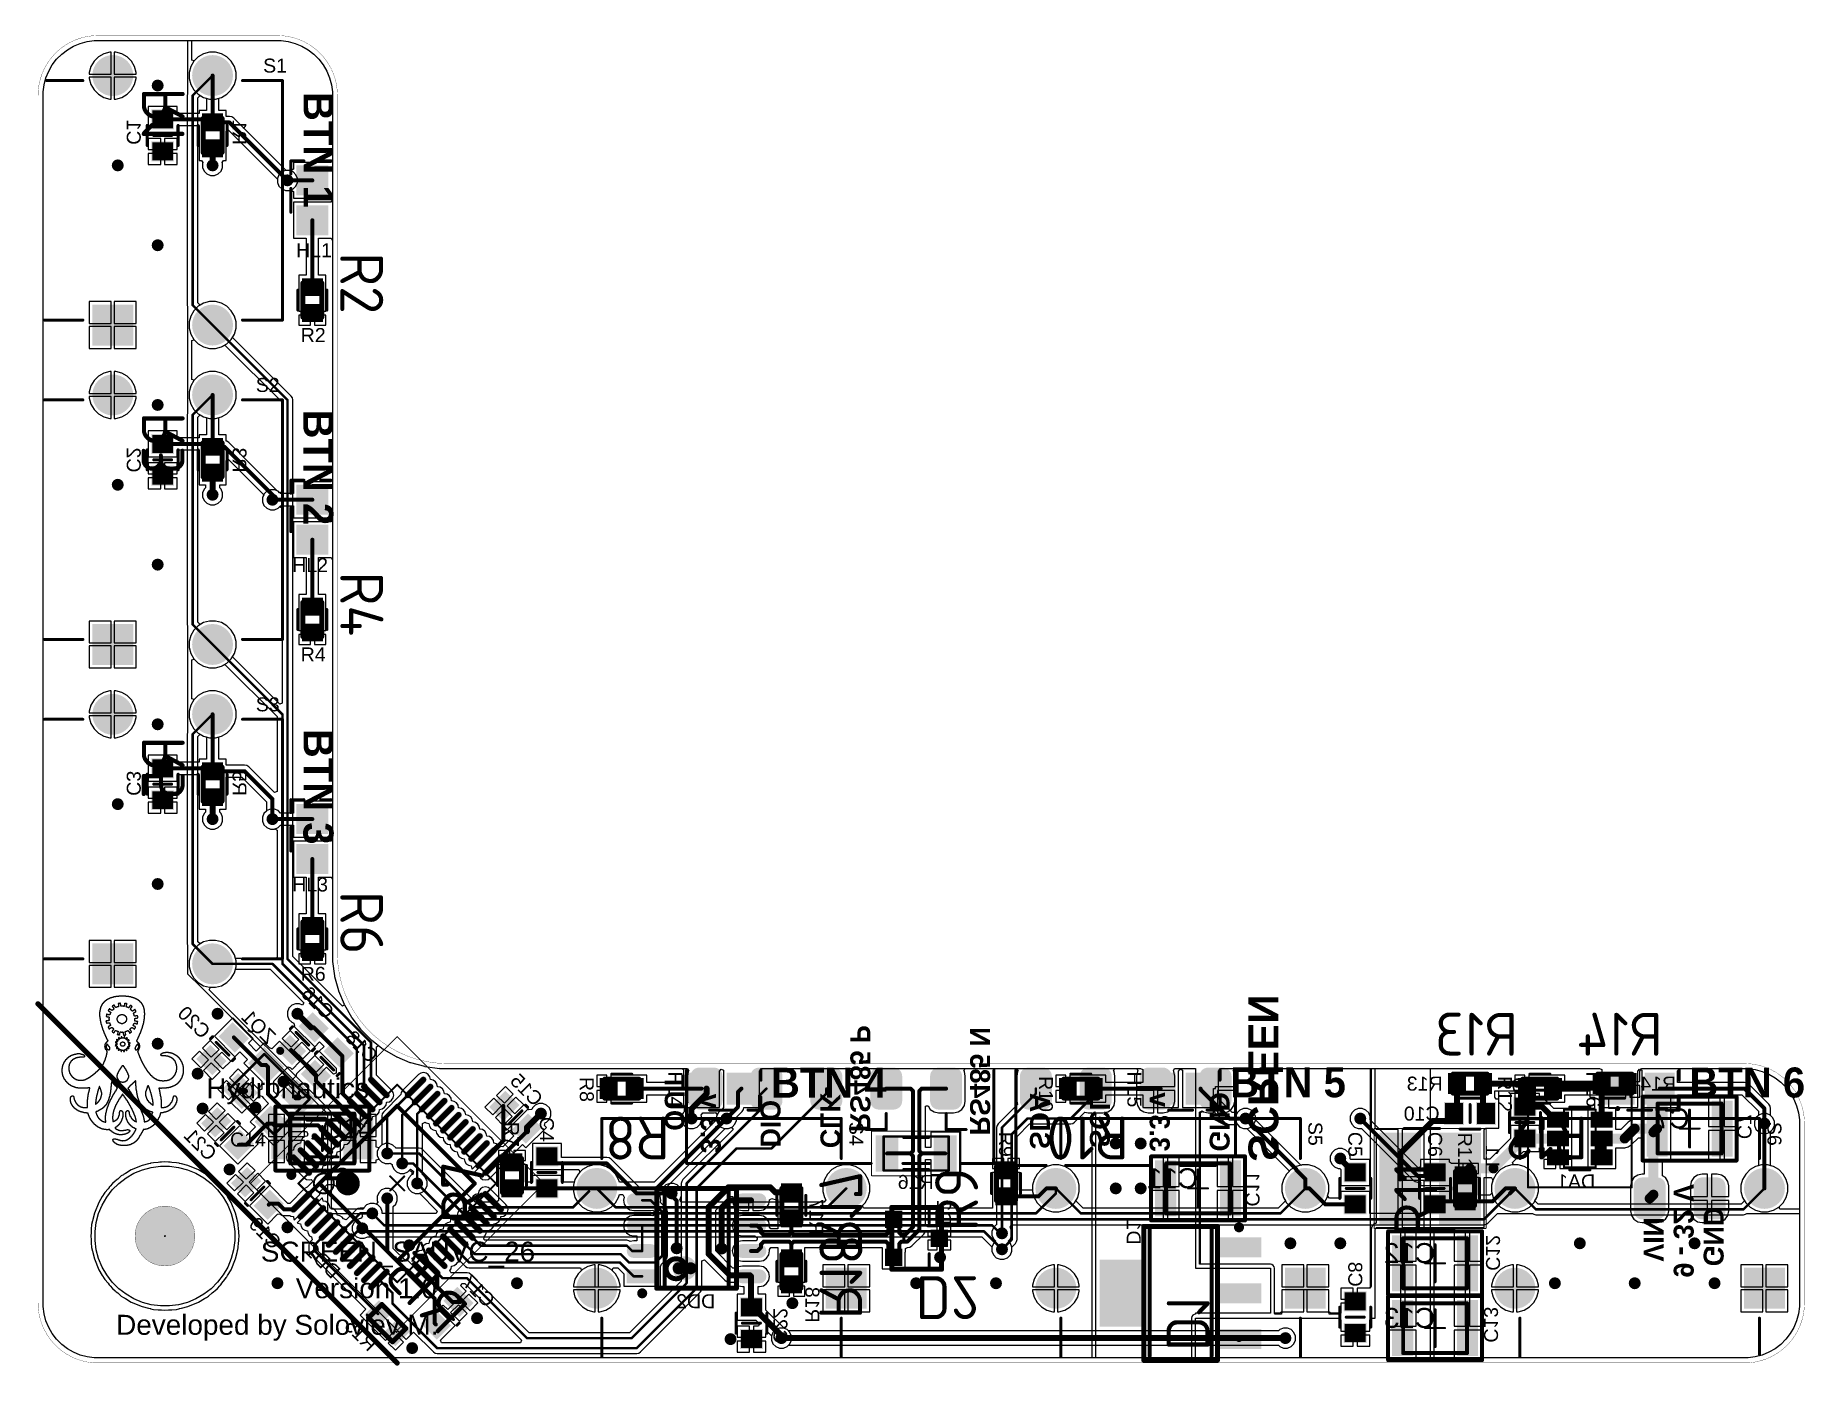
# Model space of a CAD drawing. Header units: inches. Extents: x -0.1 to 88.5, y -0.1 to 66.5.
import ezdxf

# ---------------------------------------------------------------- set-up
doc = ezdxf.new("R2010")
doc.units = ezdxf.units.IN
for name, color, linetype in [('Assembly Notes', 56, 'Continuous'), ('Board Shape', 56, 'Continuous'), ('Bottom Layer', 5, 'Continuous'), ('Bottom Overlay', 54, 'Continuous'), ('Bottom Paste', 16, 'Continuous'), ('Bottom Solder', 6, 'Continuous'), ('Keep-Out Layer', 6, 'Continuous'), ('Mechanical 1', 6, 'Continuous'), ('Mechanical 13', 56, 'Continuous'), ('Mechanical 15', 56, 'Continuous'), ('Mechanical 16', 56, 'Continuous'), ('Mechanical 3', 76, 'Continuous'), ('Mechanical 5', 56, 'Continuous'), ('Mechanical 7', 56, 'Continuous'), ('Mechanical 8', 56, 'Continuous'), ('Multi-Layer', 9, 'Continuous'), ('Pad Holes', 156, 'Continuous'), ('Top Layer', 1, 'Continuous'), ('Top Overlay', 2, 'Continuous'), ('Top Paste', 8, 'Continuous'), ('Top Solder', 216, 'Continuous'), ('Via Holes', 16, 'Continuous')]:
    doc.layers.add(name, color=color, linetype=linetype)
doc.styles.add('Arial', font='', dxfattribs={"height": 0.2})
doc.styles.add('Century Gothic_Bold', font='', dxfattribs={"height": 0.2})
doc.styles.add('GOST type B', font='', dxfattribs={"height": 0.2})
doc.styles.get('Arial').set_extended_font_data('Arial')
doc.styles.get('Century Gothic_Bold').set_extended_font_data('Century Gothic', bold=True)
doc.styles.get('GOST type B').set_extended_font_data('GOST type B')

msp = doc.modelspace()

# ---------------------------------------------------------------- texts
at = {"layer": 'Bottom Overlay', "text_generation_flag": 2}
for s, height, rotation, style, p in [('C1', 0.7, 270, 'Arial', (4.45, 61.033)), ('R1', 0.7, 270, 'Arial', (9.75, 61.033)), ('C2', 0.7, 270, 'Arial', (4.45, 44.617)), ('R3', 0.7, 270, 'Arial', (9.75, 44.617)), ('C3', 0.7, 270, 'Arial', (4.45, 28.417)), ('R5', 0.7, 270, 'Arial', (9.75, 28.417)), ('C16', 0.7, 315, 'Arial', (14.411, 17.174)), ('C20', 0.7, 315, 'Arial', (8.212, 16.193)), ('SCREEN', 1.5, 270, 'Century Gothic_Bold', (60.649, 10.1)), ('ZQ1', 0.7, 315, 'Arial', (11.49, 15.936)), ('RS485 P', 1, 270, 'Century Gothic_Bold', (40.704, 11.567)), ('C18', 0.7, 315, 'Arial', (16.611, 14.974)), ('RS485 N', 1, 270, 'Century Gothic_Bold', (46.704, 11.405)), ('C15', 0.7, 315, 'Arial', (24.871, 12.812)), ('OUT', 1, 270, 'Century Gothic_Bold', (31.404, 11.64)), ('3.3 v', 1, 270, 'Century Gothic_Bold', (33.204, 10.521)), ('CLK', 1, 270, 'Century Gothic_Bold', (39.204, 10.766)), ('SDA', 1, 270, 'Century Gothic_Bold', (49.704, 10.711)), ('SCL', 1, 270, 'Century Gothic_Bold', (52.704, 10.8)), ('3.3 v', 1, 270, 'Century Gothic_Bold', (55.704, 10.593)), ('GND', 1, 270, 'Century Gothic_Bold', (58.704, 10.601)), ('DIO', 1, 270, 'Century Gothic_Bold', (36.204, 10.803)), ('C7', 0.7, 270, 'Arial', (85.15, 11.217)), ('C21', 0.7, 315, 'Arial', (8.53, 10.075)), ('L1', 0.7, 270, 'Arial', (72.525, 9.833)), ('C11', 0.7, 270, 'Arial', (60.502, 7.842)), ('9 - 32 V', 1, 270, 'Century Gothic_Bold', (81.954, 4.286)), ('R17', 0.7, 270, 'Arial', (38.65, 6.425)), ('D2', 0.7, 270, 'Arial', (45.05, 6.917)), ('C19', 0.7, 315, 'Arial', (11.771, 5.634)), ('D1', 0.7, 270, 'Arial', (54.55, 5.933)), ('VIN', 1, 270, 'Century Gothic_Bold', (80.454, 5.086)), ('GND', 1, 270, 'Century Gothic_Bold', (83.454, 4.851)), ('C12', 0.7, 270, 'Arial', (72.55, 4.625)), ('DD1', 0.7, 315, 'Arial', (14.73, 4.175)), ('C17', 0.7, 315, 'Arial', (22.471, 2.734)), ('C8', 0.7, 270, 'Arial', (65.65, 3.825)), ('R18', 0.7, 270, 'Arial', (38.45, 2.025)), ('C22', 0.7, 270, 'Arial', (36.85, 0.967)), ('C13', 0.7, 270, 'Arial', (72.45, 1.025)), ('R15', 0.7, 315, 'Arial', (16.571, 0.534))]:
    msp.add_text(s, height=height, rotation=rotation, dxfattribs=dict(at, style=style)).set_placement(p)
at = {"layer": 'Bottom Overlay', "style": 'Arial', "text_generation_flag": 2}
for s, p in [('R13', (70.375, 13.65)), ('C9', (75.083, 13.55)), ('R14', (82.074, 13.65)), ('C10', (70.225, 12.15)), ('R16', (44.875, 8.724)), ('DA1', (78.016, 8.75)), ('DD2', (33.933, 2.75))]:
    msp.add_text(s, height=0.7, dxfattribs=at).set_placement(p)
at = {"layer": 'Top Overlay', "style": 'Arial'}
for s, height, p in [('S1', 0.7, (11.283, 64.65)), ('HL1', 0.7, (12.934, 55.4)), ('R2', 0.7, (13.167, 51.15)), ('S2', 0.7, (10.917, 48.65)), ('HL2', 0.7, (12.74, 39.625)), ('R4', 0.7, (13.167, 35.15)), ('S3', 0.7, (10.917, 32.65)), ('HL3', 0.7, (12.74, 23.625)), ('R6', 0.7, (13.167, 19.15)), ('C14', 0.7, (9.625, 10.85)), ('SCREEN_SAUVC_26', 1, (11.169, 5.083)), ('Version 1.0', 1, (12.918, 3.25)), ('Developed by Soloviev M.', 1, (3.92, 1.417))]:
    msp.add_text(s, height=height, dxfattribs=at).set_placement(p)
at = {"layer": 'Top Overlay'}
for s, height, rotation, style, p in [('BTN 1', 1.5, 270, 'Century Gothic_Bold', (13.306, 63.677)), ('BTN 2', 1.5, 270, 'Century Gothic_Bold', (13.294, 47.769)), ('BTN 3', 1.5, 270, 'Century Gothic_Bold', (13.306, 31.773)), ('Hydronautics', 1, 360, 'Arial', (8.435, 13.267)), ('R8', 0.7, 270, 'Arial', (27.15, 14.333)), ('HL4', 0.7, 270, 'Arial', (31.583, 14.606)), ('BTN 4', 1.5, 360, 'Century Gothic_Bold', (36.723, 13.294)), ('R10', 0.7, 270, 'Arial', (50.15, 14.375)), ('HL5', 0.7, 270, 'Arial', (54.583, 14.606)), ('BTN 5', 1.5, 360, 'Century Gothic_Bold', (59.734, 13.317)), ('R12', 0.7, 270, 'Arial', (73.15, 14.375)), ('HL6', 0.7, 270, 'Arial', (77.583, 14.606)), ('BTN 6', 1.5, 360, 'Century Gothic_Bold', (82.742, 13.306)), ('R7', 0.7, 270, 'Arial', (23.4, 12.083)), ('C4', 0.7, 270, 'Arial', (25.15, 12.333)), ('S4', 0.7, 270, 'Arial', (40.65, 12.083)), ('S5', 0.7, 270, 'Arial', (63.65, 12.083)), ('C5', 0.7, 270, 'Arial', (65.65, 11.583)), ('C6', 0.7, 270, 'Arial', (69.65, 11.583)), ('S6', 0.7, 270, 'Arial', (86.65, 12.083)), ('R9', 0.7, 270, 'Arial', (48.15, 11.583)), ('R11', 0.7, 270, 'Arial', (71.15, 11.541))]:
    msp.add_text(s, height=height, rotation=rotation, dxfattribs=dict(at, style=style)).set_placement(p)

# ---------------------------------------------------------------- blocks, each defined once
blk = doc.blocks.new('SS_PAD_B_1')
at = {"layer": 'Bottom Layer'}
h = blk.add_hatch(color=5, dxfattribs=at)
edge = h.paths.add_edge_path()
edge.add_arc((0.625, 0.375), 0.375, 0, 90)
edge.add_line((0.625, 0.75), (-0.625, 0.75))
edge.add_arc((-0.625, 0.375), 0.375, 90, 180)
edge.add_line((-1, 0.375), (-1, -0.375))
edge.add_arc((-0.625, -0.375), 0.375, 180, 270)
edge.add_line((-0.625, -0.75), (0.625, -0.75))
edge.add_arc((0.625, -0.375), 0.375, 270, 360)
edge.add_line((1, -0.375), (1, 0.375))
at = {"layer": 'Bottom Paste'}
h = blk.add_hatch(color=16, dxfattribs=at)
edge = h.paths.add_edge_path()
edge.add_arc((0.625, 0.375), 0.375, 0, 90)
edge.add_line((0.625, 0.75), (-0.625, 0.75))
edge.add_arc((-0.625, 0.375), 0.375, 90, 180)
edge.add_line((-1, 0.375), (-1, -0.375))
edge.add_arc((-0.625, -0.375), 0.375, 180, 270)
edge.add_line((-0.625, -0.75), (0.625, -0.75))
edge.add_arc((0.625, -0.375), 0.375, 270, 360)
edge.add_line((1, -0.375), (1, 0.375))
at = {"layer": 'Bottom Solder'}
h = blk.add_hatch(color=6, dxfattribs=at)
edge = h.paths.add_edge_path()
edge.add_arc((0.625, 0.375), 0.425, 0, 90)
edge.add_line((0.625, 0.8), (-0.625, 0.8))
edge.add_arc((-0.625, 0.375), 0.425, 90, 180)
edge.add_line((-1.05, 0.375), (-1.05, -0.375))
edge.add_arc((-0.625, -0.375), 0.425, 180, 270)
edge.add_line((-0.625, -0.8), (0.625, -0.8))
edge.add_arc((0.625, -0.375), 0.425, 270, 360)
edge.add_line((1.05, -0.375), (1.05, 0.375))
blk = doc.blocks.new('1206R_B_2')
at = {"layer": 'Bottom Layer'}
for points in [[(-1.985, 0.86), (-0.935, 0.86), (-0.935, -0.86), (-1.985, -0.86)], [(0.935, 0.86), (1.985, 0.86), (1.985, -0.86), (0.935, -0.86)]]:
    blk.add_hatch(color=5, dxfattribs=at).paths.add_polyline_path(points)
at = {"layer": 'Bottom Paste'}
for points in [[(-1.985, 0.86), (-0.935, 0.86), (-0.935, -0.86), (-1.985, -0.86)], [(0.935, 0.86), (1.985, 0.86), (1.985, -0.86), (0.935, -0.86)]]:
    blk.add_hatch(color=16, dxfattribs=at).paths.add_polyline_path(points)
at = {"layer": 'Bottom Solder'}
for points in [[(-2.035, 0.91), (-0.885, 0.91), (-0.885, -0.91), (-2.035, -0.91)], [(0.885, 0.91), (2.035, 0.91), (2.035, -0.91), (0.885, -0.91)]]:
    blk.add_hatch(color=6, dxfattribs=at).paths.add_polyline_path(points)
at = {"layer": 'Bottom Overlay'}
for points in [[(-0.625, 0.8, 0.15, 0.15, 0), (0.625, 0.8, 0.15, 0.15, 0)], [(-0.625, -0.8, 0.15, 0.15, 0), (0.625, -0.8, 0.15, 0.15, 0)]]:
    blk.add_lwpolyline(points, format="xyseb", dxfattribs=at)
for points in [[(-0.663, 0.8, 0.075, 0.075, 1), (-0.587, 0.8, 0.075, 0.075, 1)], [(0.587, 0.8, 0.075, 0.075, 1), (0.663, 0.8, 0.075, 0.075, 1)], [(-0.663, -0.8, 0.075, 0.075, 1), (-0.587, -0.8, 0.075, 0.075, 1)], [(0.587, -0.8, 0.075, 0.075, 1), (0.663, -0.8, 0.075, 0.075, 1)]]:
    blk.add_lwpolyline(points, format="xyseb", close=True, dxfattribs=at)
at = {"layer": 'Mechanical 13'}
for points in [[(-1.63, -0.85, 0.127, 0.127, 0), (-1.63, 0.85, 0.127, 0.127, 0)], [(-1.63, 0.85, 0.127, 0.127, 0), (1.63, 0.85, 0.127, 0.127, 0)], [(1.63, -0.85, 0.127, 0.127, 0), (1.63, 0.85, 0.127, 0.127, 0)], [(-1.63, -0.85, 0.127, 0.127, 0), (1.63, -0.85, 0.127, 0.127, 0)]]:
    blk.add_lwpolyline(points, format="xyseb", dxfattribs=at)
for points in [[(-1.662, 0.85, 0.0635, 0.0635, 1), (-1.598, 0.85, 0.0635, 0.0635, 1)], [(-1.662, 0.85, 0.0635, 0.0635, 1), (-1.598, 0.85, 0.0635, 0.0635, 1)], [(1.598, 0.85, 0.0635, 0.0635, 1), (1.662, 0.85, 0.0635, 0.0635, 1)], [(1.598, 0.85, 0.0635, 0.0635, 1), (1.662, 0.85, 0.0635, 0.0635, 1)], [(-1.662, -0.85, 0.0635, 0.0635, 1), (-1.598, -0.85, 0.0635, 0.0635, 1)], [(-1.662, -0.85, 0.0635, 0.0635, 1), (-1.598, -0.85, 0.0635, 0.0635, 1)], [(1.598, -0.85, 0.0635, 0.0635, 1), (1.662, -0.85, 0.0635, 0.0635, 1)], [(1.598, -0.85, 0.0635, 0.0635, 1), (1.662, -0.85, 0.0635, 0.0635, 1)]]:
    blk.add_lwpolyline(points, format="xyseb", close=True, dxfattribs=at)
at = {"layer": 'Mechanical 15'}
for points in [[(-2.235, -1.112, 0.05, 0.05, 0), (-2.235, 1.112, 0.05, 0.05, 0)], [(-2.235, 1.112, 0.05, 0.05, 0), (2.235, 1.112, 0.05, 0.05, 0)], [(2.235, -1.112, 0.05, 0.05, 0), (2.235, 1.112, 0.05, 0.05, 0)], [(-2.235, -1.112, 0.05, 0.05, 0), (2.235, -1.112, 0.05, 0.05, 0)]]:
    blk.add_lwpolyline(points, format="xyseb", dxfattribs=at)
for points in [[(-2.247, 1.112, 0.025, 0.025, 1), (-2.223, 1.112, 0.025, 0.025, 1)], [(-2.247, 1.112, 0.025, 0.025, 1), (-2.223, 1.112, 0.025, 0.025, 1)], [(2.223, 1.112, 0.025, 0.025, 1), (2.247, 1.112, 0.025, 0.025, 1)], [(2.223, 1.112, 0.025, 0.025, 1), (2.247, 1.112, 0.025, 0.025, 1)], [(-2.247, -1.112, 0.025, 0.025, 1), (-2.223, -1.112, 0.025, 0.025, 1)], [(-2.247, -1.112, 0.025, 0.025, 1), (-2.223, -1.112, 0.025, 0.025, 1)], [(2.223, -1.112, 0.025, 0.025, 1), (2.247, -1.112, 0.025, 0.025, 1)], [(2.223, -1.112, 0.025, 0.025, 1), (2.247, -1.112, 0.025, 0.025, 1)]]:
    blk.add_lwpolyline(points, format="xyseb", close=True, dxfattribs=at)
blk = doc.blocks.new('0603R_B_3')
at = {"layer": 'Bottom Layer'}
for points in [[(-0.25, 0.475), (-0.25, -0.475), (-1.05, -0.475), (-1.05, 0.475)], [(1.05, 0.475), (1.05, -0.475), (0.25, -0.475), (0.25, 0.475)]]:
    blk.add_hatch(color=5, dxfattribs=at).paths.add_polyline_path(points)
at = {"layer": 'Bottom Paste'}
for points in [[(-0.25, 0.475), (-0.25, -0.475), (-1.05, -0.475), (-1.05, 0.475)], [(1.05, 0.475), (1.05, -0.475), (0.25, -0.475), (0.25, 0.475)]]:
    blk.add_hatch(color=16, dxfattribs=at).paths.add_polyline_path(points)
at = {"layer": 'Bottom Solder'}
for points in [[(-0.2, 0.525), (-0.2, -0.525), (-1.1, -0.525), (-1.1, 0.525)], [(1.1, 0.525), (1.1, -0.525), (0.2, -0.525), (0.2, 0.525)]]:
    blk.add_hatch(color=6, dxfattribs=at).paths.add_polyline_path(points)
at = {"layer": 'Assembly Notes'}
for points in [[(-0.85, 0.475, 0.25, 0.25, 0), (0.85, 0.475, 0.25, 0.25, 0)], [(-0.85, 0.475, 0.25, 0.25, 0), (-0.85, -0.475, 0.25, 0.25, 0)], [(0.85, 0.475, 0.25, 0.25, 0), (0.85, -0.475, 0.25, 0.25, 0)], [(-0.85, -0.475, 0.25, 0.25, 0), (0.85, -0.475, 0.25, 0.25, 0)]]:
    blk.add_lwpolyline(points, format="xyseb", dxfattribs=at)
for points in [[(-0.913, 0.475, 0.125, 0.125, 1), (-0.788, 0.475, 0.125, 0.125, 1)], [(-0.913, 0.475, 0.125, 0.125, 1), (-0.788, 0.475, 0.125, 0.125, 1)], [(0.787, 0.475, 0.125, 0.125, 1), (0.912, 0.475, 0.125, 0.125, 1)], [(0.787, 0.475, 0.125, 0.125, 1), (0.912, 0.475, 0.125, 0.125, 1)], [(-0.913, -0.475, 0.125, 0.125, 1), (-0.788, -0.475, 0.125, 0.125, 1)], [(-0.913, -0.475, 0.125, 0.125, 1), (-0.788, -0.475, 0.125, 0.125, 1)], [(0.787, -0.475, 0.125, 0.125, 1), (0.912, -0.475, 0.125, 0.125, 1)], [(0.787, -0.475, 0.125, 0.125, 1), (0.912, -0.475, 0.125, 0.125, 1)]]:
    blk.add_lwpolyline(points, format="xyseb", close=True, dxfattribs=at)
at = {"layer": 'Bottom Overlay'}
for points in [[(-0.5, 0.725, 0.15, 0.15, 0), (0.5, 0.725, 0.15, 0.15, 0)], [(-0.5, -0.725, 0.15, 0.15, 0), (0.5, -0.725, 0.15, 0.15, 0)]]:
    blk.add_lwpolyline(points, format="xyseb", dxfattribs=at)
for points in [[(-0.537, 0.725, 0.075, 0.075, 1), (-0.462, 0.725, 0.075, 0.075, 1)], [(0.462, 0.725, 0.075, 0.075, 1), (0.537, 0.725, 0.075, 0.075, 1)], [(-0.537, -0.725, 0.075, 0.075, 1), (-0.462, -0.725, 0.075, 0.075, 1)], [(0.462, -0.725, 0.075, 0.075, 1), (0.537, -0.725, 0.075, 0.075, 1)]]:
    blk.add_lwpolyline(points, format="xyseb", close=True, dxfattribs=at)
at = {"layer": 'Assembly Notes', "style": 'GOST type B', "text_generation_flag": 2}
blk.add_text('R18', height=2.15, rotation=180, dxfattribs=at).set_placement((-2.4, -1.4))
blk = doc.blocks.new('0603R_B_4')
at = {"layer": 'Bottom Layer'}
for points in [[(-0.25, 0.475), (-0.25, -0.475), (-1.05, -0.475), (-1.05, 0.475)], [(1.05, 0.475), (1.05, -0.475), (0.25, -0.475), (0.25, 0.475)]]:
    blk.add_hatch(color=5, dxfattribs=at).paths.add_polyline_path(points)
at = {"layer": 'Bottom Paste'}
for points in [[(-0.25, 0.475), (-0.25, -0.475), (-1.05, -0.475), (-1.05, 0.475)], [(1.05, 0.475), (1.05, -0.475), (0.25, -0.475), (0.25, 0.475)]]:
    blk.add_hatch(color=16, dxfattribs=at).paths.add_polyline_path(points)
at = {"layer": 'Bottom Solder'}
for points in [[(-0.2, 0.525), (-0.2, -0.525), (-1.1, -0.525), (-1.1, 0.525)], [(1.1, 0.525), (1.1, -0.525), (0.2, -0.525), (0.2, 0.525)]]:
    blk.add_hatch(color=6, dxfattribs=at).paths.add_polyline_path(points)
at = {"layer": 'Assembly Notes'}
for points in [[(-0.85, 0.475, 0.25, 0.25, 0), (-0.85, -0.475, 0.25, 0.25, 0)], [(-0.85, 0.475, 0.25, 0.25, 0), (0.85, 0.475, 0.25, 0.25, 0)], [(0.85, 0.475, 0.25, 0.25, 0), (0.85, -0.475, 0.25, 0.25, 0)], [(-0.85, -0.475, 0.25, 0.25, 0), (0.85, -0.475, 0.25, 0.25, 0)]]:
    blk.add_lwpolyline(points, format="xyseb", dxfattribs=at)
for points in [[(-0.913, 0.475, 0.125, 0.125, 1), (-0.788, 0.475, 0.125, 0.125, 1)], [(-0.913, 0.475, 0.125, 0.125, 1), (-0.788, 0.475, 0.125, 0.125, 1)], [(0.787, 0.475, 0.125, 0.125, 1), (0.912, 0.475, 0.125, 0.125, 1)], [(0.787, 0.475, 0.125, 0.125, 1), (0.912, 0.475, 0.125, 0.125, 1)], [(-0.913, -0.475, 0.125, 0.125, 1), (-0.788, -0.475, 0.125, 0.125, 1)], [(-0.913, -0.475, 0.125, 0.125, 1), (-0.788, -0.475, 0.125, 0.125, 1)], [(0.787, -0.475, 0.125, 0.125, 1), (0.912, -0.475, 0.125, 0.125, 1)], [(0.787, -0.475, 0.125, 0.125, 1), (0.912, -0.475, 0.125, 0.125, 1)]]:
    blk.add_lwpolyline(points, format="xyseb", close=True, dxfattribs=at)
at = {"layer": 'Bottom Overlay'}
for points in [[(-0.5, 0.725, 0.15, 0.15, 0), (0.5, 0.725, 0.15, 0.15, 0)], [(-0.5, -0.725, 0.15, 0.15, 0), (0.5, -0.725, 0.15, 0.15, 0)]]:
    blk.add_lwpolyline(points, format="xyseb", dxfattribs=at)
for points in [[(-0.537, 0.725, 0.075, 0.075, 1), (-0.462, 0.725, 0.075, 0.075, 1)], [(0.462, 0.725, 0.075, 0.075, 1), (0.537, 0.725, 0.075, 0.075, 1)], [(-0.537, -0.725, 0.075, 0.075, 1), (-0.462, -0.725, 0.075, 0.075, 1)], [(0.462, -0.725, 0.075, 0.075, 1), (0.537, -0.725, 0.075, 0.075, 1)]]:
    blk.add_lwpolyline(points, format="xyseb", close=True, dxfattribs=at)
at = {"layer": 'Assembly Notes', "style": 'GOST type B', "text_generation_flag": 2}
blk.add_text('R17', height=2.15, rotation=180, dxfattribs=at).set_placement((-2.4, -1.4))
blk = doc.blocks.new('SOIC_8_B_5')
at = {"layer": 'Bottom Layer'}
h = blk.add_hatch(color=5, dxfattribs=at)
edge = h.paths.add_edge_path()
edge.add_arc((-3.15, 1.905), 0.3, 90, 270)
edge.add_line((-3.15, 1.605), (-2.3, 1.605))
edge.add_arc((-2.3, 1.905), 0.3, 270, 450)
edge.add_line((-2.3, 2.205), (-3.15, 2.205))
h = blk.add_hatch(color=5, dxfattribs=at)
edge = h.paths.add_edge_path()
edge.add_arc((2.3, 1.905), 0.3, 90, 270)
edge.add_line((2.3, 1.605), (3.15, 1.605))
edge.add_arc((3.15, 1.905), 0.3, 270, 450)
edge.add_line((3.15, 2.205), (2.3, 2.205))
h = blk.add_hatch(color=5, dxfattribs=at)
edge = h.paths.add_edge_path()
edge.add_arc((-3.15, 0.635), 0.3, 90, 270)
edge.add_line((-3.15, 0.335), (-2.3, 0.335))
edge.add_arc((-2.3, 0.635), 0.3, 270, 450)
edge.add_line((-2.3, 0.935), (-3.15, 0.935))
h = blk.add_hatch(color=5, dxfattribs=at)
edge = h.paths.add_edge_path()
edge.add_arc((2.3, 0.635), 0.3, 90, 270)
edge.add_line((2.3, 0.335), (3.15, 0.335))
edge.add_arc((3.15, 0.635), 0.3, 270, 450)
edge.add_line((3.15, 0.935), (2.3, 0.935))
h = blk.add_hatch(color=5, dxfattribs=at)
edge = h.paths.add_edge_path()
edge.add_arc((-3.15, -0.635), 0.3, 90, 270)
edge.add_line((-3.15, -0.935), (-2.3, -0.935))
edge.add_arc((-2.3, -0.635), 0.3, 270, 450)
edge.add_line((-2.3, -0.335), (-3.15, -0.335))
h = blk.add_hatch(color=5, dxfattribs=at)
edge = h.paths.add_edge_path()
edge.add_arc((2.3, -0.635), 0.3, 90, 270)
edge.add_line((2.3, -0.935), (3.15, -0.935))
edge.add_arc((3.15, -0.635), 0.3, 270, 450)
edge.add_line((3.15, -0.335), (2.3, -0.335))
blk.add_hatch(color=5, dxfattribs=at).paths.add_polyline_path([(-2, -1.605), (-2, -2.205), (-3.45, -2.205), (-3.45, -1.605)])
h = blk.add_hatch(color=5, dxfattribs=at)
edge = h.paths.add_edge_path()
edge.add_arc((2.3, -1.905), 0.3, 90, 270)
edge.add_line((2.3, -2.205), (3.15, -2.205))
edge.add_arc((3.15, -1.905), 0.3, 270, 450)
edge.add_line((3.15, -1.605), (2.3, -1.605))
at = {"layer": 'Bottom Paste'}
h = blk.add_hatch(color=16, dxfattribs=at)
edge = h.paths.add_edge_path()
edge.add_arc((-3.15, 1.905), 0.3, 90, 270)
edge.add_line((-3.15, 1.605), (-2.3, 1.605))
edge.add_arc((-2.3, 1.905), 0.3, 270, 450)
edge.add_line((-2.3, 2.205), (-3.15, 2.205))
h = blk.add_hatch(color=16, dxfattribs=at)
edge = h.paths.add_edge_path()
edge.add_arc((2.3, 1.905), 0.3, 90, 270)
edge.add_line((2.3, 1.605), (3.15, 1.605))
edge.add_arc((3.15, 1.905), 0.3, 270, 450)
edge.add_line((3.15, 2.205), (2.3, 2.205))
h = blk.add_hatch(color=16, dxfattribs=at)
edge = h.paths.add_edge_path()
edge.add_arc((-3.15, 0.635), 0.3, 90, 270)
edge.add_line((-3.15, 0.335), (-2.3, 0.335))
edge.add_arc((-2.3, 0.635), 0.3, 270, 450)
edge.add_line((-2.3, 0.935), (-3.15, 0.935))
h = blk.add_hatch(color=16, dxfattribs=at)
edge = h.paths.add_edge_path()
edge.add_arc((2.3, 0.635), 0.3, 90, 270)
edge.add_line((2.3, 0.335), (3.15, 0.335))
edge.add_arc((3.15, 0.635), 0.3, 270, 450)
edge.add_line((3.15, 0.935), (2.3, 0.935))
h = blk.add_hatch(color=16, dxfattribs=at)
edge = h.paths.add_edge_path()
edge.add_arc((-3.15, -0.635), 0.3, 90, 270)
edge.add_line((-3.15, -0.935), (-2.3, -0.935))
edge.add_arc((-2.3, -0.635), 0.3, 270, 450)
edge.add_line((-2.3, -0.335), (-3.15, -0.335))
h = blk.add_hatch(color=16, dxfattribs=at)
edge = h.paths.add_edge_path()
edge.add_arc((2.3, -0.635), 0.3, 90, 270)
edge.add_line((2.3, -0.935), (3.15, -0.935))
edge.add_arc((3.15, -0.635), 0.3, 270, 450)
edge.add_line((3.15, -0.335), (2.3, -0.335))
blk.add_hatch(color=16, dxfattribs=at).paths.add_polyline_path([(-2, -1.605), (-2, -2.205), (-3.45, -2.205), (-3.45, -1.605)])
h = blk.add_hatch(color=16, dxfattribs=at)
edge = h.paths.add_edge_path()
edge.add_arc((2.3, -1.905), 0.3, 90, 270)
edge.add_line((2.3, -2.205), (3.15, -2.205))
edge.add_arc((3.15, -1.905), 0.3, 270, 450)
edge.add_line((3.15, -1.605), (2.3, -1.605))
at = {"layer": 'Bottom Solder'}
h = blk.add_hatch(color=6, dxfattribs=at)
edge = h.paths.add_edge_path()
edge.add_arc((-3.15, 1.905), 0.35, 90, 270)
edge.add_line((-3.15, 1.555), (-2.3, 1.555))
edge.add_arc((-2.3, 1.905), 0.35, 270, 450)
edge.add_line((-2.3, 2.255), (-3.15, 2.255))
h = blk.add_hatch(color=6, dxfattribs=at)
edge = h.paths.add_edge_path()
edge.add_arc((2.3, 1.905), 0.35, 90, 270)
edge.add_line((2.3, 1.555), (3.15, 1.555))
edge.add_arc((3.15, 1.905), 0.35, 270, 450)
edge.add_line((3.15, 2.255), (2.3, 2.255))
h = blk.add_hatch(color=6, dxfattribs=at)
edge = h.paths.add_edge_path()
edge.add_arc((-3.15, 0.635), 0.35, 90, 270)
edge.add_line((-3.15, 0.285), (-2.3, 0.285))
edge.add_arc((-2.3, 0.635), 0.35, 270, 450)
edge.add_line((-2.3, 0.985), (-3.15, 0.985))
h = blk.add_hatch(color=6, dxfattribs=at)
edge = h.paths.add_edge_path()
edge.add_arc((2.3, 0.635), 0.35, 90, 270)
edge.add_line((2.3, 0.285), (3.15, 0.285))
edge.add_arc((3.15, 0.635), 0.35, 270, 450)
edge.add_line((3.15, 0.985), (2.3, 0.985))
h = blk.add_hatch(color=6, dxfattribs=at)
edge = h.paths.add_edge_path()
edge.add_arc((-3.15, -0.635), 0.35, 90, 270)
edge.add_line((-3.15, -0.985), (-2.3, -0.985))
edge.add_arc((-2.3, -0.635), 0.35, 270, 450)
edge.add_line((-2.3, -0.285), (-3.15, -0.285))
h = blk.add_hatch(color=6, dxfattribs=at)
edge = h.paths.add_edge_path()
edge.add_arc((2.3, -0.635), 0.35, 90, 270)
edge.add_line((2.3, -0.985), (3.15, -0.985))
edge.add_arc((3.15, -0.635), 0.35, 270, 450)
edge.add_line((3.15, -0.285), (2.3, -0.285))
blk.add_hatch(color=6, dxfattribs=at).paths.add_polyline_path([(-1.95, -1.555), (-1.95, -2.255), (-3.5, -2.255), (-3.5, -1.555)])
h = blk.add_hatch(color=6, dxfattribs=at)
edge = h.paths.add_edge_path()
edge.add_arc((2.3, -1.905), 0.35, 90, 270)
edge.add_line((2.3, -2.255), (3.15, -2.255))
edge.add_arc((3.15, -1.905), 0.35, 270, 450)
edge.add_line((3.15, -1.555), (2.3, -1.555))
at = {"layer": 'Bottom Overlay'}
for points in [[(-1.6, 2.5, 0.2, 0.2, 0), (1.6, 2.5, 0.2, 0.2, 0)], [(-1.6, -2.5, 0.2, 0.2, 0), (-1.6, 2.5, 0.2, 0.2, 0)], [(1.6, -2.5, 0.2, 0.2, 0), (1.6, 2.5, 0.2, 0.2, 0)], [(-1.6, -2.5, 0.2, 0.2, 0), (1.6, -2.5, 0.2, 0.2, 0)]]:
    blk.add_lwpolyline(points, format="xyseb", dxfattribs=at)
for points in [[(-1.65, 2.5, 0.1, 0.1, 1), (-1.55, 2.5, 0.1, 0.1, 1)], [(-1.65, 2.5, 0.1, 0.1, 1), (-1.55, 2.5, 0.1, 0.1, 1)], [(1.55, 2.5, 0.1, 0.1, 1), (1.65, 2.5, 0.1, 0.1, 1)], [(1.55, 2.5, 0.1, 0.1, 1), (1.65, 2.5, 0.1, 0.1, 1)], [(-0.3, -1.5, 0.6, 0.6, 1), (-0.9, -1.5, 0.6, 0.6, 1)], [(-1.05, -1.5, 0.3, 0.3, 1), (-0.75, -1.5, 0.3, 0.3, 1)], [(-0.45, -1.5, 0.3, 0.3, 1), (-0.15, -1.5, 0.3, 0.3, 1)], [(-2.6, -2.755, 0.25, 0.25, 1), (-2.85, -2.755, 0.25, 0.25, 1)], [(-2.913, -2.755, 0.125, 0.125, 1), (-2.788, -2.755, 0.125, 0.125, 1)], [(-2.662, -2.755, 0.125, 0.125, 1), (-2.538, -2.755, 0.125, 0.125, 1)], [(-1.65, -2.5, 0.1, 0.1, 1), (-1.55, -2.5, 0.1, 0.1, 1)], [(-1.65, -2.5, 0.1, 0.1, 1), (-1.55, -2.5, 0.1, 0.1, 1)], [(1.55, -2.5, 0.1, 0.1, 1), (1.65, -2.5, 0.1, 0.1, 1)], [(1.55, -2.5, 0.1, 0.1, 1), (1.65, -2.5, 0.1, 0.1, 1)]]:
    blk.add_lwpolyline(points, format="xyseb", close=True, dxfattribs=at)
at = {"layer": 'Mechanical 8'}
for points in [[(-2, -2.5, 0.25, 0.25, 0), (-2, 2.5, 0.25, 0.25, 0)], [(-2, 2.5, 0.25, 0.25, 0), (2, 2.5, 0.25, 0.25, 0)], [(2, -2.5, 0.25, 0.25, 0), (2, 2.5, 0.25, 0.25, 0)], [(-2, -2.5, 0.25, 0.25, 0), (2, -2.5, 0.25, 0.25, 0)]]:
    blk.add_lwpolyline(points, format="xyseb", dxfattribs=at)
for points in [[(-2.063, 2.5, 0.125, 0.125, 1), (-1.938, 2.5, 0.125, 0.125, 1)], [(-2.063, 2.5, 0.125, 0.125, 1), (-1.938, 2.5, 0.125, 0.125, 1)], [(1.937, 2.5, 0.125, 0.125, 1), (2.062, 2.5, 0.125, 0.125, 1)], [(1.937, 2.5, 0.125, 0.125, 1), (2.062, 2.5, 0.125, 0.125, 1)], [(-0.525, -1.525, 0.25, 0.25, 1), (-1.525, -1.525, 0.25, 0.25, 1)], [(-1.587, -1.525, 0.125, 0.125, 1), (-1.463, -1.525, 0.125, 0.125, 1)], [(-0.588, -1.525, 0.125, 0.125, 1), (-0.463, -1.525, 0.125, 0.125, 1)], [(-2.063, -2.5, 0.125, 0.125, 1), (-1.938, -2.5, 0.125, 0.125, 1)], [(-2.063, -2.5, 0.125, 0.125, 1), (-1.938, -2.5, 0.125, 0.125, 1)], [(1.937, -2.5, 0.125, 0.125, 1), (2.062, -2.5, 0.125, 0.125, 1)], [(1.937, -2.5, 0.125, 0.125, 1), (2.062, -2.5, 0.125, 0.125, 1)]]:
    blk.add_lwpolyline(points, format="xyseb", close=True, dxfattribs=at)
blk = doc.blocks.new('SOT23_3_B_6')
at = {"layer": 'Bottom Layer'}
for points in [[(-1.506, 1.336), (-0.744, 1.336), (-0.744, 0.574), (-1.506, 0.574)], [(0.78, 0.383), (1.542, 0.383), (1.542, -0.379), (0.78, -0.379)], [(-1.506, -0.569), (-0.744, -0.569), (-0.744, -1.331), (-1.506, -1.331)]]:
    blk.add_hatch(color=5, dxfattribs=at).paths.add_polyline_path(points)
at = {"layer": 'Bottom Paste'}
for points in [[(-1.506, 1.336), (-0.744, 1.336), (-0.744, 0.574), (-1.506, 0.574)], [(0.78, 0.383), (1.542, 0.383), (1.542, -0.379), (0.78, -0.379)], [(-1.506, -0.569), (-0.744, -0.569), (-0.744, -1.331), (-1.506, -1.331)]]:
    blk.add_hatch(color=16, dxfattribs=at).paths.add_polyline_path(points)
at = {"layer": 'Bottom Solder'}
for points in [[(-1.556, 1.386), (-0.694, 1.386), (-0.694, 0.524), (-1.556, 0.524)], [(0.73, 0.433), (1.592, 0.433), (1.592, -0.429), (0.73, -0.429)], [(-1.556, -0.519), (-0.694, -0.519), (-0.694, -1.381), (-1.556, -1.381)]]:
    blk.add_hatch(color=6, dxfattribs=at).paths.add_polyline_path(points)
at = {"layer": 'Assembly Notes'}
for points in [[(-1.225, 1.55, 0.25, 0.25, 0), (1.275, 1.55, 0.25, 0.25, 0)], [(-1.225, -1.55, 0.25, 0.25, 0), (-1.225, 1.55, 0.25, 0.25, 0)], [(1.275, -1.55, 0.25, 0.25, 0), (1.275, 1.55, 0.25, 0.25, 0)], [(-1.225, -1.55, 0.25, 0.25, 0), (1.275, -1.55, 0.25, 0.25, 0)]]:
    blk.add_lwpolyline(points, format="xyseb", dxfattribs=at)
for points in [[(-1.288, 1.55, 0.125, 0.125, 1), (-1.163, 1.55, 0.125, 0.125, 1)], [(-1.288, 1.55, 0.125, 0.125, 1), (-1.163, 1.55, 0.125, 0.125, 1)], [(1.213, 1.55, 0.125, 0.125, 1), (1.338, 1.55, 0.125, 0.125, 1)], [(1.213, 1.55, 0.125, 0.125, 1), (1.338, 1.55, 0.125, 0.125, 1)], [(-1.288, -1.55, 0.125, 0.125, 1), (-1.163, -1.55, 0.125, 0.125, 1)], [(-1.288, -1.55, 0.125, 0.125, 1), (-1.163, -1.55, 0.125, 0.125, 1)], [(1.213, -1.55, 0.125, 0.125, 1), (1.338, -1.55, 0.125, 0.125, 1)], [(1.213, -1.55, 0.125, 0.125, 1), (1.338, -1.55, 0.125, 0.125, 1)]]:
    blk.add_lwpolyline(points, format="xyseb", close=True, dxfattribs=at)
at = {"layer": 'Bottom Overlay'}
for points in [[(-0.425, 1.503, 0.15, 0.15, 0), (0.653, 1.503, 0.15, 0.15, 0)], [(0.653, 0.775, 0.15, 0.15, 0), (0.653, 1.503, 0.15, 0.15, 0)], [(-0.625, -0.2, 0.15, 0.15, 0), (-0.625, 0.2, 0.15, 0.15, 0)], [(0.653, -1.503, 0.15, 0.15, 0), (0.653, -0.775, 0.15, 0.15, 0)], [(-0.375, -1.503, 0.15, 0.15, 0), (0.653, -1.503, 0.15, 0.15, 0)]]:
    blk.add_lwpolyline(points, format="xyseb", dxfattribs=at)
for points in [[(-0.462, 1.503, 0.075, 0.075, 1), (-0.387, 1.503, 0.075, 0.075, 1)], [(0.616, 1.503, 0.075, 0.075, 1), (0.691, 1.503, 0.075, 0.075, 1)], [(0.616, 1.503, 0.075, 0.075, 1), (0.691, 1.503, 0.075, 0.075, 1)], [(-0.663, 0.2, 0.075, 0.075, 1), (-0.587, 0.2, 0.075, 0.075, 1)], [(0.616, 0.775, 0.075, 0.075, 1), (0.691, 0.775, 0.075, 0.075, 1)], [(-0.663, -0.2, 0.075, 0.075, 1), (-0.587, -0.2, 0.075, 0.075, 1)], [(0.616, -0.775, 0.075, 0.075, 1), (0.691, -0.775, 0.075, 0.075, 1)], [(-0.412, -1.503, 0.075, 0.075, 1), (-0.337, -1.503, 0.075, 0.075, 1)], [(0.616, -1.503, 0.075, 0.075, 1), (0.691, -1.503, 0.075, 0.075, 1)], [(0.616, -1.503, 0.075, 0.075, 1), (0.691, -1.503, 0.075, 0.075, 1)]]:
    blk.add_lwpolyline(points, format="xyseb", close=True, dxfattribs=at)
at = {"layer": 'Assembly Notes', "style": 'GOST type B', "text_generation_flag": 2}
blk.add_text('D2', height=2.15, rotation=180, dxfattribs=at).set_placement((-0.025, -1.9))
blk = doc.blocks.new('SOT223_B_7')
at = {"layer": 'Bottom Layer'}
for points in [[(-1.85, 2.75), (-1.85, 1.85), (-4, 1.85), (-4, 2.75)], [(4, 1.625), (4, -1.625), (1.85, -1.625), (1.85, 1.625)], [(-1.85, 0.45), (-1.85, -0.45), (-4, -0.45), (-4, 0.45)], [(-1.85, -1.85), (-1.85, -2.75), (-4, -2.75), (-4, -1.85)]]:
    blk.add_hatch(color=5, dxfattribs=at).paths.add_polyline_path(points)
at = {"layer": 'Bottom Paste'}
for points in [[(-1.85, 2.75), (-1.85, 1.85), (-4, 1.85), (-4, 2.75)], [(4, 1.625), (4, -1.625), (1.85, -1.625), (1.85, 1.625)], [(-1.85, 0.45), (-1.85, -0.45), (-4, -0.45), (-4, 0.45)], [(-1.85, -1.85), (-1.85, -2.75), (-4, -2.75), (-4, -1.85)]]:
    blk.add_hatch(color=16, dxfattribs=at).paths.add_polyline_path(points)
at = {"layer": 'Bottom Solder'}
for points in [[(-1.8, 2.8), (-1.8, 1.8), (-4.05, 1.8), (-4.05, 2.8)], [(4.05, 1.675), (4.05, -1.675), (1.8, -1.675), (1.8, 1.675)], [(-1.8, 0.5), (-1.8, -0.5), (-4.05, -0.5), (-4.05, 0.5)], [(-1.8, -1.8), (-1.8, -2.8), (-4.05, -2.8), (-4.05, -1.8)]]:
    blk.add_hatch(color=6, dxfattribs=at).paths.add_polyline_path(points)
at = {"layer": 'Bottom Overlay'}
for points in [[(-1.55, 3.144, 0.2, 0.2, 0), (-1.55, -3.35, 0.2, 0.2, 0)], [(1.55, 3.144, 0.2, 0.2, 0), (1.55, -3.35, 0.2, 0.2, 0)], [(1.55, -3.35, 0.2, 0.2, 0), (-1.55, -3.35, 0.2, 0.2, 0)]]:
    blk.add_lwpolyline(points, format="xyseb", dxfattribs=at)
for points in [[(-1.6, 3.144, 0.1, 0.1, 1), (-1.5, 3.144, 0.1, 0.1, 1)], [(1.5, 3.144, 0.1, 0.1, 1), (1.6, 3.144, 0.1, 0.1, 1)], [(-2.8, -3.3, 0.25, 0.25, 1), (-3.05, -3.3, 0.25, 0.25, 1)], [(-3.113, -3.3, 0.125, 0.125, 1), (-2.988, -3.3, 0.125, 0.125, 1)], [(-2.862, -3.3, 0.125, 0.125, 1), (-2.738, -3.3, 0.125, 0.125, 1)], [(-1.6, -3.35, 0.1, 0.1, 1), (-1.5, -3.35, 0.1, 0.1, 1)], [(-1.6, -3.35, 0.1, 0.1, 1), (-1.5, -3.35, 0.1, 0.1, 1)], [(1.5, -3.35, 0.1, 0.1, 1), (1.6, -3.35, 0.1, 0.1, 1)], [(1.5, -3.35, 0.1, 0.1, 1), (1.6, -3.35, 0.1, 0.1, 1)]]:
    blk.add_lwpolyline(points, format="xyseb", close=True, dxfattribs=at)
at = {"layer": 'Mechanical 13'}
for points in [[(-1.85, 3.35, 0.25, 0.25, 0), (-1.85, -3.35, 0.25, 0.25, 0)], [(1.85, 3.35, 0.25, 0.25, 0), (-1.85, 3.35, 0.25, 0.25, 0)], [(1.85, 3.35, 0.25, 0.25, 0), (1.85, -3.35, 0.25, 0.25, 0)], [(1.85, -3.35, 0.25, 0.25, 0), (-1.85, -3.35, 0.25, 0.25, 0)]]:
    blk.add_lwpolyline(points, format="xyseb", dxfattribs=at)
for points in [[(-1.913, 3.35, 0.125, 0.125, 1), (-1.788, 3.35, 0.125, 0.125, 1)], [(-1.913, 3.35, 0.125, 0.125, 1), (-1.788, 3.35, 0.125, 0.125, 1)], [(1.787, 3.35, 0.125, 0.125, 1), (1.912, 3.35, 0.125, 0.125, 1)], [(1.787, 3.35, 0.125, 0.125, 1), (1.912, 3.35, 0.125, 0.125, 1)], [(-1.913, -3.35, 0.125, 0.125, 1), (-1.788, -3.35, 0.125, 0.125, 1)], [(-1.913, -3.35, 0.125, 0.125, 1), (-1.788, -3.35, 0.125, 0.125, 1)], [(1.787, -3.35, 0.125, 0.125, 1), (1.912, -3.35, 0.125, 0.125, 1)], [(1.787, -3.35, 0.125, 0.125, 1), (1.912, -3.35, 0.125, 0.125, 1)]]:
    blk.add_lwpolyline(points, format="xyseb", close=True, dxfattribs=at)
at = {"layer": 'Mechanical 13', "style": 'GOST type B', "text_generation_flag": 2}
blk.add_text('D1', height=2.15, rotation=90, dxfattribs=at).set_placement((0.7, 2.9))
blk = doc.blocks.new('0603C_B_8')
at = {"layer": 'Bottom Layer'}
for points in [[(-0.35, 0.525), (-0.35, -0.525), (-1.25, -0.525), (-1.25, 0.525)], [(1.25, 0.525), (1.25, -0.525), (0.35, -0.525), (0.35, 0.525)]]:
    blk.add_hatch(color=5, dxfattribs=at).paths.add_polyline_path(points)
at = {"layer": 'Bottom Paste'}
for points in [[(-0.35, 0.525), (-0.35, -0.525), (-1.25, -0.525), (-1.25, 0.525)], [(1.25, 0.525), (1.25, -0.525), (0.35, -0.525), (0.35, 0.525)]]:
    blk.add_hatch(color=16, dxfattribs=at).paths.add_polyline_path(points)
at = {"layer": 'Bottom Solder'}
for points in [[(-0.3, 0.575), (-0.3, -0.575), (-1.3, -0.575), (-1.3, 0.575)], [(1.3, 0.575), (1.3, -0.575), (0.3, -0.575), (0.3, 0.575)]]:
    blk.add_hatch(color=6, dxfattribs=at).paths.add_polyline_path(points)
at = {"layer": 'Bottom Overlay'}
for points in [[(-0.5, 0.775, 0.15, 0.15, 0), (0.5, 0.775, 0.15, 0.15, 0)], [(0, 0.45, 0.15, 0.15, 0), (0, -0.45, 0.15, 0.15, 0)], [(-0.5, -0.775, 0.15, 0.15, 0), (0.5, -0.775, 0.15, 0.15, 0)]]:
    blk.add_lwpolyline(points, format="xyseb", dxfattribs=at)
for points in [[(-0.537, 0.775, 0.075, 0.075, 1), (-0.462, 0.775, 0.075, 0.075, 1)], [(-0.038, 0.45, 0.075, 0.075, 1), (0.038, 0.45, 0.075, 0.075, 1)], [(0.462, 0.775, 0.075, 0.075, 1), (0.537, 0.775, 0.075, 0.075, 1)], [(-0.537, -0.775, 0.075, 0.075, 1), (-0.462, -0.775, 0.075, 0.075, 1)], [(-0.038, -0.45, 0.075, 0.075, 1), (0.038, -0.45, 0.075, 0.075, 1)], [(0.462, -0.775, 0.075, 0.075, 1), (0.537, -0.775, 0.075, 0.075, 1)]]:
    blk.add_lwpolyline(points, format="xyseb", close=True, dxfattribs=at)
blk = doc.blocks.new('1210C_B_9')
at = {"layer": 'Bottom Layer'}
for points in [[(-2.102, 1.353), (-1.148, 1.353), (-1.148, -1.353), (-2.102, -1.353)], [(1.148, 1.353), (2.102, 1.353), (2.102, -1.353), (1.148, -1.353)]]:
    blk.add_hatch(color=5, dxfattribs=at).paths.add_polyline_path(points)
at = {"layer": 'Bottom Paste'}
for points in [[(-2.102, 1.353), (-1.148, 1.353), (-1.148, -1.353), (-2.102, -1.353)], [(1.148, 1.353), (2.102, 1.353), (2.102, -1.353), (1.148, -1.353)]]:
    blk.add_hatch(color=16, dxfattribs=at).paths.add_polyline_path(points)
at = {"layer": 'Bottom Solder'}
for points in [[(-2.152, 1.403), (-1.098, 1.403), (-1.098, -1.403), (-2.152, -1.403)], [(1.098, 1.403), (2.152, 1.403), (2.152, -1.403), (1.098, -1.403)]]:
    blk.add_hatch(color=6, dxfattribs=at).paths.add_polyline_path(points)
at = {"layer": 'Bottom Overlay'}
for points in [[(0.75, 1.275, 0.15, 0.15, 0), (-0.75, 1.275, 0.15, 0.15, 0)], [(0, 0.925, 0.15, 0.15, 0), (0, 0, 0.15, 0.15, 0)], [(0, 0, 0.15, 0.15, 0), (0, -0.925, 0.15, 0.15, 0)], [(0.75, -1.275, 0.15, 0.15, 0), (-0.75, -1.275, 0.15, 0.15, 0)]]:
    blk.add_lwpolyline(points, format="xyseb", dxfattribs=at)
for points in [[(-0.788, 1.275, 0.075, 0.075, 1), (-0.713, 1.275, 0.075, 0.075, 1)], [(-0.038, 0.925, 0.075, 0.075, 1), (0.038, 0.925, 0.075, 0.075, 1)], [(0.713, 1.275, 0.075, 0.075, 1), (0.788, 1.275, 0.075, 0.075, 1)], [(-0.038, 0, 0.075, 0.075, 1), (0.038, 0, 0.075, 0.075, 1)], [(-0.038, 0, 0.075, 0.075, 1), (0.038, 0, 0.075, 0.075, 1)], [(-0.038, -0.925, 0.075, 0.075, 1), (0.038, -0.925, 0.075, 0.075, 1)], [(-0.788, -1.275, 0.075, 0.075, 1), (-0.713, -1.275, 0.075, 0.075, 1)], [(0.713, -1.275, 0.075, 0.075, 1), (0.788, -1.275, 0.075, 0.075, 1)]]:
    blk.add_lwpolyline(points, format="xyseb", close=True, dxfattribs=at)
at = {"layer": 'Mechanical 13'}
for points in [[(1.6, 1.25, 0.2, 0.2, 0), (-1.6, 1.25, 0.2, 0.2, 0)], [(-1.6, 1.25, 0.2, 0.2, 0), (-1.6, -1.25, 0.2, 0.2, 0)], [(1.6, 1.25, 0.2, 0.2, 0), (1.6, -1.25, 0.2, 0.2, 0)], [(1.6, -1.25, 0.2, 0.2, 0), (-1.6, -1.25, 0.2, 0.2, 0)]]:
    blk.add_lwpolyline(points, format="xyseb", dxfattribs=at)
for points in [[(-1.65, 1.25, 0.1, 0.1, 1), (-1.55, 1.25, 0.1, 0.1, 1)], [(-1.65, 1.25, 0.1, 0.1, 1), (-1.55, 1.25, 0.1, 0.1, 1)], [(1.55, 1.25, 0.1, 0.1, 1), (1.65, 1.25, 0.1, 0.1, 1)], [(1.55, 1.25, 0.1, 0.1, 1), (1.65, 1.25, 0.1, 0.1, 1)], [(-1.65, -1.25, 0.1, 0.1, 1), (-1.55, -1.25, 0.1, 0.1, 1)], [(-1.65, -1.25, 0.1, 0.1, 1), (-1.55, -1.25, 0.1, 0.1, 1)], [(1.55, -1.25, 0.1, 0.1, 1), (1.65, -1.25, 0.1, 0.1, 1)], [(1.55, -1.25, 0.1, 0.1, 1), (1.65, -1.25, 0.1, 0.1, 1)]]:
    blk.add_lwpolyline(points, format="xyseb", close=True, dxfattribs=at)
at = {"layer": 'Mechanical 15'}
for points in [[(2.352, 1.603, 0.2, 0.2, 0), (-2.352, 1.603, 0.2, 0.2, 0)], [(-2.352, 1.603, 0.2, 0.2, 0), (-2.352, -1.603, 0.2, 0.2, 0)], [(2.352, 1.603, 0.2, 0.2, 0), (2.352, -1.603, 0.2, 0.2, 0)], [(2.352, -1.603, 0.2, 0.2, 0), (-2.352, -1.603, 0.2, 0.2, 0)]]:
    blk.add_lwpolyline(points, format="xyseb", dxfattribs=at)
for points in [[(-2.402, 1.603, 0.1, 0.1, 1), (-2.302, 1.603, 0.1, 0.1, 1)], [(-2.402, 1.603, 0.1, 0.1, 1), (-2.302, 1.603, 0.1, 0.1, 1)], [(2.302, 1.603, 0.1, 0.1, 1), (2.402, 1.603, 0.1, 0.1, 1)], [(2.302, 1.603, 0.1, 0.1, 1), (2.402, 1.603, 0.1, 0.1, 1)], [(-2.402, -1.603, 0.1, 0.1, 1), (-2.302, -1.603, 0.1, 0.1, 1)], [(-2.402, -1.603, 0.1, 0.1, 1), (-2.302, -1.603, 0.1, 0.1, 1)], [(2.302, -1.603, 0.1, 0.1, 1), (2.402, -1.603, 0.1, 0.1, 1)], [(2.302, -1.603, 0.1, 0.1, 1), (2.402, -1.603, 0.1, 0.1, 1)]]:
    blk.add_lwpolyline(points, format="xyseb", close=True, dxfattribs=at)
at = {"layer": 'Mechanical 16'}
for points in [[(0.5, 0, 0.1, 0.1, 0), (-0.5, 0, 0.1, 0.1, 0)], [(0, 0.5, 0.1, 0.1, 0), (0, -0.5, 0.1, 0.1, 0)]]:
    blk.add_lwpolyline(points, format="xyseb", dxfattribs=at)
for points in [[(-0.525, 0, 0.05, 0.05, 1), (-0.475, 0, 0.05, 0.05, 1)], [(-0.025, 0.5, 0.05, 0.05, 1), (0.025, 0.5, 0.05, 0.05, 1)], [(0.475, 0, 0.05, 0.05, 1), (0.525, 0, 0.05, 0.05, 1)], [(-0.025, -0.5, 0.05, 0.05, 1), (0.025, -0.5, 0.05, 0.05, 1)]]:
    blk.add_lwpolyline(points, format="xyseb", close=True, dxfattribs=at)
at = {"layer": 'Mechanical 5'}
for points in [[(2.352, 1.603, 0.2, 0.2, 0), (-2.352, 1.603, 0.2, 0.2, 0)], [(-2.352, 1.603, 0.2, 0.2, 0), (-2.352, -1.603, 0.2, 0.2, 0)], [(2.352, 1.603, 0.2, 0.2, 0), (2.352, -1.603, 0.2, 0.2, 0)], [(2.352, -1.603, 0.2, 0.2, 0), (-2.352, -1.603, 0.2, 0.2, 0)]]:
    blk.add_lwpolyline(points, format="xyseb", dxfattribs=at)
for points in [[(-2.402, 1.603, 0.1, 0.1, 1), (-2.302, 1.603, 0.1, 0.1, 1)], [(-2.402, 1.603, 0.1, 0.1, 1), (-2.302, 1.603, 0.1, 0.1, 1)], [(2.302, 1.603, 0.1, 0.1, 1), (2.402, 1.603, 0.1, 0.1, 1)], [(2.302, 1.603, 0.1, 0.1, 1), (2.402, 1.603, 0.1, 0.1, 1)], [(-2.402, -1.603, 0.1, 0.1, 1), (-2.302, -1.603, 0.1, 0.1, 1)], [(-2.402, -1.603, 0.1, 0.1, 1), (-2.302, -1.603, 0.1, 0.1, 1)], [(2.302, -1.603, 0.1, 0.1, 1), (2.402, -1.603, 0.1, 0.1, 1)], [(2.302, -1.603, 0.1, 0.1, 1), (2.402, -1.603, 0.1, 0.1, 1)]]:
    blk.add_lwpolyline(points, format="xyseb", close=True, dxfattribs=at)
at = {"layer": 'Mechanical 5', "style": 'Arial', "text_generation_flag": 2}
blk.add_text('C11', height=1, rotation=180, dxfattribs=at).set_placement((0, -0.011))
blk = doc.blocks.new('0603C_B_10')
at = {"layer": 'Bottom Layer'}
for points in [[(-0.35, 0.525), (-0.35, -0.525), (-1.25, -0.525), (-1.25, 0.525)], [(1.25, 0.525), (1.25, -0.525), (0.35, -0.525), (0.35, 0.525)]]:
    blk.add_hatch(color=5, dxfattribs=at).paths.add_polyline_path(points)
at = {"layer": 'Bottom Paste'}
for points in [[(-0.35, 0.525), (-0.35, -0.525), (-1.25, -0.525), (-1.25, 0.525)], [(1.25, 0.525), (1.25, -0.525), (0.35, -0.525), (0.35, 0.525)]]:
    blk.add_hatch(color=16, dxfattribs=at).paths.add_polyline_path(points)
at = {"layer": 'Bottom Solder'}
for points in [[(-0.3, 0.575), (-0.3, -0.575), (-1.3, -0.575), (-1.3, 0.575)], [(1.3, 0.575), (1.3, -0.575), (0.3, -0.575), (0.3, 0.575)]]:
    blk.add_hatch(color=6, dxfattribs=at).paths.add_polyline_path(points)
at = {"layer": 'Bottom Overlay'}
for points in [[(0.5, 0.775, 0.15, 0.15, 0), (-0.5, 0.775, 0.15, 0.15, 0)], [(0, -0.45, 0.15, 0.15, 0), (0, 0.45, 0.15, 0.15, 0)], [(0.5, -0.775, 0.15, 0.15, 0), (-0.5, -0.775, 0.15, 0.15, 0)]]:
    blk.add_lwpolyline(points, format="xyseb", dxfattribs=at)
for points in [[(-0.537, 0.775, 0.075, 0.075, 1), (-0.462, 0.775, 0.075, 0.075, 1)], [(-0.038, 0.45, 0.075, 0.075, 1), (0.038, 0.45, 0.075, 0.075, 1)], [(0.462, 0.775, 0.075, 0.075, 1), (0.537, 0.775, 0.075, 0.075, 1)], [(-0.537, -0.775, 0.075, 0.075, 1), (-0.462, -0.775, 0.075, 0.075, 1)], [(-0.038, -0.45, 0.075, 0.075, 1), (0.038, -0.45, 0.075, 0.075, 1)], [(0.462, -0.775, 0.075, 0.075, 1), (0.537, -0.775, 0.075, 0.075, 1)]]:
    blk.add_lwpolyline(points, format="xyseb", close=True, dxfattribs=at)
blk = doc.blocks.new('LQFP48_B_11')
at = {"layer": 'Bottom Layer'}
h = blk.add_hatch(color=5, dxfattribs=at)
edge = h.paths.add_edge_path()
edge.add_arc((-2.75, 3.495), 0.145, 180, 360)
edge.add_line((-2.605, 3.495), (-2.605, 4.605))
edge.add_arc((-2.75, 4.605), 0.145, 0, 180)
edge.add_line((-2.895, 4.605), (-2.895, 3.495))
h = blk.add_hatch(color=5, dxfattribs=at)
edge = h.paths.add_edge_path()
edge.add_arc((-2.25, 3.495), 0.145, 180, 360)
edge.add_line((-2.105, 3.495), (-2.105, 4.605))
edge.add_arc((-2.25, 4.605), 0.145, 0, 180)
edge.add_line((-2.395, 4.605), (-2.395, 3.495))
h = blk.add_hatch(color=5, dxfattribs=at)
edge = h.paths.add_edge_path()
edge.add_arc((-1.75, 3.495), 0.145, 180, 360)
edge.add_line((-1.605, 3.495), (-1.605, 4.605))
edge.add_arc((-1.75, 4.605), 0.145, 0, 180)
edge.add_line((-1.895, 4.605), (-1.895, 3.495))
h = blk.add_hatch(color=5, dxfattribs=at)
edge = h.paths.add_edge_path()
edge.add_arc((-1.25, 3.495), 0.145, 180, 360)
edge.add_line((-1.105, 3.495), (-1.105, 4.605))
edge.add_arc((-1.25, 4.605), 0.145, 0, 180)
edge.add_line((-1.395, 4.605), (-1.395, 3.495))
h = blk.add_hatch(color=5, dxfattribs=at)
edge = h.paths.add_edge_path()
edge.add_arc((-0.75, 3.495), 0.145, 180, 360)
edge.add_line((-0.605, 3.495), (-0.605, 4.605))
edge.add_arc((-0.75, 4.605), 0.145, 0, 180)
edge.add_line((-0.895, 4.605), (-0.895, 3.495))
h = blk.add_hatch(color=5, dxfattribs=at)
edge = h.paths.add_edge_path()
edge.add_arc((-0.25, 3.495), 0.145, 180, 360)
edge.add_line((-0.105, 3.495), (-0.105, 4.605))
edge.add_arc((-0.25, 4.605), 0.145, 0, 180)
edge.add_line((-0.395, 4.605), (-0.395, 3.495))
h = blk.add_hatch(color=5, dxfattribs=at)
edge = h.paths.add_edge_path()
edge.add_arc((0.25, 3.495), 0.145, 180, 360)
edge.add_line((0.395, 3.495), (0.395, 4.605))
edge.add_arc((0.25, 4.605), 0.145, 0, 180)
edge.add_line((0.105, 4.605), (0.105, 3.495))
h = blk.add_hatch(color=5, dxfattribs=at)
edge = h.paths.add_edge_path()
edge.add_arc((0.75, 3.495), 0.145, 180, 360)
edge.add_line((0.895, 3.495), (0.895, 4.605))
edge.add_arc((0.75, 4.605), 0.145, 0, 180)
edge.add_line((0.605, 4.605), (0.605, 3.495))
h = blk.add_hatch(color=5, dxfattribs=at)
edge = h.paths.add_edge_path()
edge.add_arc((1.25, 3.495), 0.145, 180, 360)
edge.add_line((1.395, 3.495), (1.395, 4.605))
edge.add_arc((1.25, 4.605), 0.145, 0, 180)
edge.add_line((1.105, 4.605), (1.105, 3.495))
h = blk.add_hatch(color=5, dxfattribs=at)
edge = h.paths.add_edge_path()
edge.add_arc((1.75, 3.495), 0.145, 180, 360)
edge.add_line((1.895, 3.495), (1.895, 4.605))
edge.add_arc((1.75, 4.605), 0.145, 0, 180)
edge.add_line((1.605, 4.605), (1.605, 3.495))
h = blk.add_hatch(color=5, dxfattribs=at)
edge = h.paths.add_edge_path()
edge.add_arc((2.25, 3.495), 0.145, 180, 360)
edge.add_line((2.395, 3.495), (2.395, 4.605))
edge.add_arc((2.25, 4.605), 0.145, 0, 180)
edge.add_line((2.105, 4.605), (2.105, 3.495))
h = blk.add_hatch(color=5, dxfattribs=at)
edge = h.paths.add_edge_path()
edge.add_arc((2.75, 3.495), 0.145, 180, 360)
edge.add_line((2.895, 3.495), (2.895, 4.605))
edge.add_arc((2.75, 4.605), 0.145, 0, 180)
edge.add_line((2.605, 4.605), (2.605, 3.495))
h = blk.add_hatch(color=5, dxfattribs=at)
edge = h.paths.add_edge_path()
edge.add_arc((-4.605, 2.75), 0.145, 90, 270)
edge.add_line((-4.605, 2.605), (-3.495, 2.605))
edge.add_arc((-3.495, 2.75), 0.145, 270, 450)
edge.add_line((-3.495, 2.895), (-4.605, 2.895))
h = blk.add_hatch(color=5, dxfattribs=at)
edge = h.paths.add_edge_path()
edge.add_arc((3.495, 2.75), 0.145, 90, 270)
edge.add_line((3.495, 2.605), (4.605, 2.605))
edge.add_arc((4.605, 2.75), 0.145, 270, 450)
edge.add_line((4.605, 2.895), (3.495, 2.895))
h = blk.add_hatch(color=5, dxfattribs=at)
edge = h.paths.add_edge_path()
edge.add_arc((-4.605, 2.25), 0.145, 90, 270)
edge.add_line((-4.605, 2.105), (-3.495, 2.105))
edge.add_arc((-3.495, 2.25), 0.145, 270, 450)
edge.add_line((-3.495, 2.395), (-4.605, 2.395))
h = blk.add_hatch(color=5, dxfattribs=at)
edge = h.paths.add_edge_path()
edge.add_arc((-4.605, 1.75), 0.145, 90, 270)
edge.add_line((-4.605, 1.605), (-3.495, 1.605))
edge.add_arc((-3.495, 1.75), 0.145, 270, 450)
edge.add_line((-3.495, 1.895), (-4.605, 1.895))
h = blk.add_hatch(color=5, dxfattribs=at)
edge = h.paths.add_edge_path()
edge.add_arc((3.495, 2.25), 0.145, 90, 270)
edge.add_line((3.495, 2.105), (4.605, 2.105))
edge.add_arc((4.605, 2.25), 0.145, 270, 450)
edge.add_line((4.605, 2.395), (3.495, 2.395))
h = blk.add_hatch(color=5, dxfattribs=at)
edge = h.paths.add_edge_path()
edge.add_arc((3.495, 1.75), 0.145, 90, 270)
edge.add_line((3.495, 1.605), (4.605, 1.605))
edge.add_arc((4.605, 1.75), 0.145, 270, 450)
edge.add_line((4.605, 1.895), (3.495, 1.895))
h = blk.add_hatch(color=5, dxfattribs=at)
edge = h.paths.add_edge_path()
edge.add_arc((-4.605, 1.25), 0.145, 90, 270)
edge.add_line((-4.605, 1.105), (-3.495, 1.105))
edge.add_arc((-3.495, 1.25), 0.145, 270, 450)
edge.add_line((-3.495, 1.395), (-4.605, 1.395))
h = blk.add_hatch(color=5, dxfattribs=at)
edge = h.paths.add_edge_path()
edge.add_arc((-4.605, 0.75), 0.145, 90, 270)
edge.add_line((-4.605, 0.605), (-3.495, 0.605))
edge.add_arc((-3.495, 0.75), 0.145, 270, 450)
edge.add_line((-3.495, 0.895), (-4.605, 0.895))
h = blk.add_hatch(color=5, dxfattribs=at)
edge = h.paths.add_edge_path()
edge.add_arc((3.495, 1.25), 0.145, 90, 270)
edge.add_line((3.495, 1.105), (4.605, 1.105))
edge.add_arc((4.605, 1.25), 0.145, 270, 450)
edge.add_line((4.605, 1.395), (3.495, 1.395))
h = blk.add_hatch(color=5, dxfattribs=at)
edge = h.paths.add_edge_path()
edge.add_arc((3.495, 0.75), 0.145, 90, 270)
edge.add_line((3.495, 0.605), (4.605, 0.605))
edge.add_arc((4.605, 0.75), 0.145, 270, 450)
edge.add_line((4.605, 0.895), (3.495, 0.895))
h = blk.add_hatch(color=5, dxfattribs=at)
edge = h.paths.add_edge_path()
edge.add_arc((-4.605, 0.25), 0.145, 90, 270)
edge.add_line((-4.605, 0.105), (-3.495, 0.105))
edge.add_arc((-3.495, 0.25), 0.145, 270, 450)
edge.add_line((-3.495, 0.395), (-4.605, 0.395))
h = blk.add_hatch(color=5, dxfattribs=at)
edge = h.paths.add_edge_path()
edge.add_arc((3.495, 0.25), 0.145, 90, 270)
edge.add_line((3.495, 0.105), (4.605, 0.105))
edge.add_arc((4.605, 0.25), 0.145, 270, 450)
edge.add_line((4.605, 0.395), (3.495, 0.395))
h = blk.add_hatch(color=5, dxfattribs=at)
edge = h.paths.add_edge_path()
edge.add_arc((-4.605, -0.25), 0.145, 90, 270)
edge.add_line((-4.605, -0.395), (-3.495, -0.395))
edge.add_arc((-3.495, -0.25), 0.145, 270, 450)
edge.add_line((-3.495, -0.105), (-4.605, -0.105))
h = blk.add_hatch(color=5, dxfattribs=at)
edge = h.paths.add_edge_path()
edge.add_arc((-4.605, -0.75), 0.145, 90, 270)
edge.add_line((-4.605, -0.895), (-3.495, -0.895))
edge.add_arc((-3.495, -0.75), 0.145, 270, 450)
edge.add_line((-3.495, -0.605), (-4.605, -0.605))
h = blk.add_hatch(color=5, dxfattribs=at)
edge = h.paths.add_edge_path()
edge.add_arc((3.495, -0.25), 0.145, 90, 270)
edge.add_line((3.495, -0.395), (4.605, -0.395))
edge.add_arc((4.605, -0.25), 0.145, 270, 450)
edge.add_line((4.605, -0.105), (3.495, -0.105))
h = blk.add_hatch(color=5, dxfattribs=at)
edge = h.paths.add_edge_path()
edge.add_arc((3.495, -0.75), 0.145, 90, 270)
edge.add_line((3.495, -0.895), (4.605, -0.895))
edge.add_arc((4.605, -0.75), 0.145, 270, 450)
edge.add_line((4.605, -0.605), (3.495, -0.605))
h = blk.add_hatch(color=5, dxfattribs=at)
edge = h.paths.add_edge_path()
edge.add_arc((-4.605, -1.25), 0.145, 90, 270)
edge.add_line((-4.605, -1.395), (-3.495, -1.395))
edge.add_arc((-3.495, -1.25), 0.145, 270, 450)
edge.add_line((-3.495, -1.105), (-4.605, -1.105))
h = blk.add_hatch(color=5, dxfattribs=at)
edge = h.paths.add_edge_path()
edge.add_arc((-4.605, -1.75), 0.145, 90, 270)
edge.add_line((-4.605, -1.895), (-3.495, -1.895))
edge.add_arc((-3.495, -1.75), 0.145, 270, 450)
edge.add_line((-3.495, -1.605), (-4.605, -1.605))
h = blk.add_hatch(color=5, dxfattribs=at)
edge = h.paths.add_edge_path()
edge.add_arc((3.495, -1.25), 0.145, 90, 270)
edge.add_line((3.495, -1.395), (4.605, -1.395))
edge.add_arc((4.605, -1.25), 0.145, 270, 450)
edge.add_line((4.605, -1.105), (3.495, -1.105))
h = blk.add_hatch(color=5, dxfattribs=at)
edge = h.paths.add_edge_path()
edge.add_arc((3.495, -1.75), 0.145, 90, 270)
edge.add_line((3.495, -1.895), (4.605, -1.895))
edge.add_arc((4.605, -1.75), 0.145, 270, 450)
edge.add_line((4.605, -1.605), (3.495, -1.605))
h = blk.add_hatch(color=5, dxfattribs=at)
edge = h.paths.add_edge_path()
edge.add_arc((-4.605, -2.25), 0.145, 90, 270)
edge.add_line((-4.605, -2.395), (-3.495, -2.395))
edge.add_arc((-3.495, -2.25), 0.145, 270, 450)
edge.add_line((-3.495, -2.105), (-4.605, -2.105))
h = blk.add_hatch(color=5, dxfattribs=at)
edge = h.paths.add_edge_path()
edge.add_arc((-4.605, -2.75), 0.145, 90, 270)
edge.add_line((-4.605, -2.895), (-3.495, -2.895))
edge.add_arc((-3.495, -2.75), 0.145, 270, 450)
edge.add_line((-3.495, -2.605), (-4.605, -2.605))
h = blk.add_hatch(color=5, dxfattribs=at)
edge = h.paths.add_edge_path()
edge.add_arc((3.495, -2.25), 0.145, 90, 270)
edge.add_line((3.495, -2.395), (4.605, -2.395))
edge.add_arc((4.605, -2.25), 0.145, 270, 450)
edge.add_line((4.605, -2.105), (3.495, -2.105))
h = blk.add_hatch(color=5, dxfattribs=at)
edge = h.paths.add_edge_path()
edge.add_arc((3.495, -2.75), 0.145, 90, 270)
edge.add_line((3.495, -2.895), (4.605, -2.895))
edge.add_arc((4.605, -2.75), 0.145, 270, 450)
edge.add_line((4.605, -2.605), (3.495, -2.605))
h = blk.add_hatch(color=5, dxfattribs=at)
edge = h.paths.add_edge_path()
edge.add_arc((-2.75, -4.605), 0.145, 180, 360)
edge.add_line((-2.605, -4.605), (-2.605, -3.495))
edge.add_arc((-2.75, -3.495), 0.145, 0, 180)
edge.add_line((-2.895, -3.495), (-2.895, -4.605))
h = blk.add_hatch(color=5, dxfattribs=at)
edge = h.paths.add_edge_path()
edge.add_arc((-2.25, -4.605), 0.145, 180, 360)
edge.add_line((-2.105, -4.605), (-2.105, -3.495))
edge.add_arc((-2.25, -3.495), 0.145, 0, 180)
edge.add_line((-2.395, -3.495), (-2.395, -4.605))
h = blk.add_hatch(color=5, dxfattribs=at)
edge = h.paths.add_edge_path()
edge.add_arc((-1.75, -4.605), 0.145, 180, 360)
edge.add_line((-1.605, -4.605), (-1.605, -3.495))
edge.add_arc((-1.75, -3.495), 0.145, 0, 180)
edge.add_line((-1.895, -3.495), (-1.895, -4.605))
h = blk.add_hatch(color=5, dxfattribs=at)
edge = h.paths.add_edge_path()
edge.add_arc((-1.25, -4.605), 0.145, 180, 360)
edge.add_line((-1.105, -4.605), (-1.105, -3.495))
edge.add_arc((-1.25, -3.495), 0.145, 0, 180)
edge.add_line((-1.395, -3.495), (-1.395, -4.605))
h = blk.add_hatch(color=5, dxfattribs=at)
edge = h.paths.add_edge_path()
edge.add_arc((-0.75, -4.605), 0.145, 180, 360)
edge.add_line((-0.605, -4.605), (-0.605, -3.495))
edge.add_arc((-0.75, -3.495), 0.145, 0, 180)
edge.add_line((-0.895, -3.495), (-0.895, -4.605))
h = blk.add_hatch(color=5, dxfattribs=at)
edge = h.paths.add_edge_path()
edge.add_arc((-0.25, -4.605), 0.145, 180, 360)
edge.add_line((-0.105, -4.605), (-0.105, -3.495))
edge.add_arc((-0.25, -3.495), 0.145, 0, 180)
edge.add_line((-0.395, -3.495), (-0.395, -4.605))
h = blk.add_hatch(color=5, dxfattribs=at)
edge = h.paths.add_edge_path()
edge.add_arc((0.25, -4.605), 0.145, 180, 360)
edge.add_line((0.395, -4.605), (0.395, -3.495))
edge.add_arc((0.25, -3.495), 0.145, 0, 180)
edge.add_line((0.105, -3.495), (0.105, -4.605))
h = blk.add_hatch(color=5, dxfattribs=at)
edge = h.paths.add_edge_path()
edge.add_arc((0.75, -4.605), 0.145, 180, 360)
edge.add_line((0.895, -4.605), (0.895, -3.495))
edge.add_arc((0.75, -3.495), 0.145, 0, 180)
edge.add_line((0.605, -3.495), (0.605, -4.605))
h = blk.add_hatch(color=5, dxfattribs=at)
edge = h.paths.add_edge_path()
edge.add_arc((1.25, -4.605), 0.145, 180, 360)
edge.add_line((1.395, -4.605), (1.395, -3.495))
edge.add_arc((1.25, -3.495), 0.145, 0, 180)
edge.add_line((1.105, -3.495), (1.105, -4.605))
h = blk.add_hatch(color=5, dxfattribs=at)
edge = h.paths.add_edge_path()
edge.add_arc((1.75, -4.605), 0.145, 180, 360)
edge.add_line((1.895, -4.605), (1.895, -3.495))
edge.add_arc((1.75, -3.495), 0.145, 0, 180)
edge.add_line((1.605, -3.495), (1.605, -4.605))
h = blk.add_hatch(color=5, dxfattribs=at)
edge = h.paths.add_edge_path()
edge.add_arc((2.25, -4.605), 0.145, 180, 360)
edge.add_line((2.395, -4.605), (2.395, -3.495))
edge.add_arc((2.25, -3.495), 0.145, 0, 180)
edge.add_line((2.105, -3.495), (2.105, -4.605))
h = blk.add_hatch(color=5, dxfattribs=at)
edge = h.paths.add_edge_path()
edge.add_arc((2.75, -4.605), 0.145, 180, 360)
edge.add_line((2.895, -4.605), (2.895, -3.495))
edge.add_arc((2.75, -3.495), 0.145, 0, 180)
edge.add_line((2.605, -3.495), (2.605, -4.605))
at = {"layer": 'Bottom Paste'}
h = blk.add_hatch(color=16, dxfattribs=at)
edge = h.paths.add_edge_path()
edge.add_arc((-2.75, 3.495), 0.145, 180, 360)
edge.add_line((-2.605, 3.495), (-2.605, 4.605))
edge.add_arc((-2.75, 4.605), 0.145, 0, 180)
edge.add_line((-2.895, 4.605), (-2.895, 3.495))
h = blk.add_hatch(color=16, dxfattribs=at)
edge = h.paths.add_edge_path()
edge.add_arc((-2.25, 3.495), 0.145, 180, 360)
edge.add_line((-2.105, 3.495), (-2.105, 4.605))
edge.add_arc((-2.25, 4.605), 0.145, 0, 180)
edge.add_line((-2.395, 4.605), (-2.395, 3.495))
h = blk.add_hatch(color=16, dxfattribs=at)
edge = h.paths.add_edge_path()
edge.add_arc((-1.75, 3.495), 0.145, 180, 360)
edge.add_line((-1.605, 3.495), (-1.605, 4.605))
edge.add_arc((-1.75, 4.605), 0.145, 0, 180)
edge.add_line((-1.895, 4.605), (-1.895, 3.495))
h = blk.add_hatch(color=16, dxfattribs=at)
edge = h.paths.add_edge_path()
edge.add_arc((-1.25, 3.495), 0.145, 180, 360)
edge.add_line((-1.105, 3.495), (-1.105, 4.605))
edge.add_arc((-1.25, 4.605), 0.145, 0, 180)
edge.add_line((-1.395, 4.605), (-1.395, 3.495))
h = blk.add_hatch(color=16, dxfattribs=at)
edge = h.paths.add_edge_path()
edge.add_arc((-0.75, 3.495), 0.145, 180, 360)
edge.add_line((-0.605, 3.495), (-0.605, 4.605))
edge.add_arc((-0.75, 4.605), 0.145, 0, 180)
edge.add_line((-0.895, 4.605), (-0.895, 3.495))
h = blk.add_hatch(color=16, dxfattribs=at)
edge = h.paths.add_edge_path()
edge.add_arc((-0.25, 3.495), 0.145, 180, 360)
edge.add_line((-0.105, 3.495), (-0.105, 4.605))
edge.add_arc((-0.25, 4.605), 0.145, 0, 180)
edge.add_line((-0.395, 4.605), (-0.395, 3.495))
h = blk.add_hatch(color=16, dxfattribs=at)
edge = h.paths.add_edge_path()
edge.add_arc((0.25, 3.495), 0.145, 180, 360)
edge.add_line((0.395, 3.495), (0.395, 4.605))
edge.add_arc((0.25, 4.605), 0.145, 0, 180)
edge.add_line((0.105, 4.605), (0.105, 3.495))
h = blk.add_hatch(color=16, dxfattribs=at)
edge = h.paths.add_edge_path()
edge.add_arc((0.75, 3.495), 0.145, 180, 360)
edge.add_line((0.895, 3.495), (0.895, 4.605))
edge.add_arc((0.75, 4.605), 0.145, 0, 180)
edge.add_line((0.605, 4.605), (0.605, 3.495))
h = blk.add_hatch(color=16, dxfattribs=at)
edge = h.paths.add_edge_path()
edge.add_arc((1.25, 3.495), 0.145, 180, 360)
edge.add_line((1.395, 3.495), (1.395, 4.605))
edge.add_arc((1.25, 4.605), 0.145, 0, 180)
edge.add_line((1.105, 4.605), (1.105, 3.495))
h = blk.add_hatch(color=16, dxfattribs=at)
edge = h.paths.add_edge_path()
edge.add_arc((1.75, 3.495), 0.145, 180, 360)
edge.add_line((1.895, 3.495), (1.895, 4.605))
edge.add_arc((1.75, 4.605), 0.145, 0, 180)
edge.add_line((1.605, 4.605), (1.605, 3.495))
h = blk.add_hatch(color=16, dxfattribs=at)
edge = h.paths.add_edge_path()
edge.add_arc((2.25, 3.495), 0.145, 180, 360)
edge.add_line((2.395, 3.495), (2.395, 4.605))
edge.add_arc((2.25, 4.605), 0.145, 0, 180)
edge.add_line((2.105, 4.605), (2.105, 3.495))
h = blk.add_hatch(color=16, dxfattribs=at)
edge = h.paths.add_edge_path()
edge.add_arc((2.75, 3.495), 0.145, 180, 360)
edge.add_line((2.895, 3.495), (2.895, 4.605))
edge.add_arc((2.75, 4.605), 0.145, 0, 180)
edge.add_line((2.605, 4.605), (2.605, 3.495))
h = blk.add_hatch(color=16, dxfattribs=at)
edge = h.paths.add_edge_path()
edge.add_arc((-4.605, 2.75), 0.145, 90, 270)
edge.add_line((-4.605, 2.605), (-3.495, 2.605))
edge.add_arc((-3.495, 2.75), 0.145, 270, 450)
edge.add_line((-3.495, 2.895), (-4.605, 2.895))
h = blk.add_hatch(color=16, dxfattribs=at)
edge = h.paths.add_edge_path()
edge.add_arc((3.495, 2.75), 0.145, 90, 270)
edge.add_line((3.495, 2.605), (4.605, 2.605))
edge.add_arc((4.605, 2.75), 0.145, 270, 450)
edge.add_line((4.605, 2.895), (3.495, 2.895))
h = blk.add_hatch(color=16, dxfattribs=at)
edge = h.paths.add_edge_path()
edge.add_arc((-4.605, 2.25), 0.145, 90, 270)
edge.add_line((-4.605, 2.105), (-3.495, 2.105))
edge.add_arc((-3.495, 2.25), 0.145, 270, 450)
edge.add_line((-3.495, 2.395), (-4.605, 2.395))
h = blk.add_hatch(color=16, dxfattribs=at)
edge = h.paths.add_edge_path()
edge.add_arc((-4.605, 1.75), 0.145, 90, 270)
edge.add_line((-4.605, 1.605), (-3.495, 1.605))
edge.add_arc((-3.495, 1.75), 0.145, 270, 450)
edge.add_line((-3.495, 1.895), (-4.605, 1.895))
h = blk.add_hatch(color=16, dxfattribs=at)
edge = h.paths.add_edge_path()
edge.add_arc((3.495, 2.25), 0.145, 90, 270)
edge.add_line((3.495, 2.105), (4.605, 2.105))
edge.add_arc((4.605, 2.25), 0.145, 270, 450)
edge.add_line((4.605, 2.395), (3.495, 2.395))
h = blk.add_hatch(color=16, dxfattribs=at)
edge = h.paths.add_edge_path()
edge.add_arc((3.495, 1.75), 0.145, 90, 270)
edge.add_line((3.495, 1.605), (4.605, 1.605))
edge.add_arc((4.605, 1.75), 0.145, 270, 450)
edge.add_line((4.605, 1.895), (3.495, 1.895))
h = blk.add_hatch(color=16, dxfattribs=at)
edge = h.paths.add_edge_path()
edge.add_arc((-4.605, 1.25), 0.145, 90, 270)
edge.add_line((-4.605, 1.105), (-3.495, 1.105))
edge.add_arc((-3.495, 1.25), 0.145, 270, 450)
edge.add_line((-3.495, 1.395), (-4.605, 1.395))
h = blk.add_hatch(color=16, dxfattribs=at)
edge = h.paths.add_edge_path()
edge.add_arc((-4.605, 0.75), 0.145, 90, 270)
edge.add_line((-4.605, 0.605), (-3.495, 0.605))
edge.add_arc((-3.495, 0.75), 0.145, 270, 450)
edge.add_line((-3.495, 0.895), (-4.605, 0.895))
h = blk.add_hatch(color=16, dxfattribs=at)
edge = h.paths.add_edge_path()
edge.add_arc((3.495, 1.25), 0.145, 90, 270)
edge.add_line((3.495, 1.105), (4.605, 1.105))
edge.add_arc((4.605, 1.25), 0.145, 270, 450)
edge.add_line((4.605, 1.395), (3.495, 1.395))
h = blk.add_hatch(color=16, dxfattribs=at)
edge = h.paths.add_edge_path()
edge.add_arc((3.495, 0.75), 0.145, 90, 270)
edge.add_line((3.495, 0.605), (4.605, 0.605))
edge.add_arc((4.605, 0.75), 0.145, 270, 450)
edge.add_line((4.605, 0.895), (3.495, 0.895))
h = blk.add_hatch(color=16, dxfattribs=at)
edge = h.paths.add_edge_path()
edge.add_arc((-4.605, 0.25), 0.145, 90, 270)
edge.add_line((-4.605, 0.105), (-3.495, 0.105))
edge.add_arc((-3.495, 0.25), 0.145, 270, 450)
edge.add_line((-3.495, 0.395), (-4.605, 0.395))
h = blk.add_hatch(color=16, dxfattribs=at)
edge = h.paths.add_edge_path()
edge.add_arc((3.495, 0.25), 0.145, 90, 270)
edge.add_line((3.495, 0.105), (4.605, 0.105))
edge.add_arc((4.605, 0.25), 0.145, 270, 450)
edge.add_line((4.605, 0.395), (3.495, 0.395))
h = blk.add_hatch(color=16, dxfattribs=at)
edge = h.paths.add_edge_path()
edge.add_arc((-4.605, -0.25), 0.145, 90, 270)
edge.add_line((-4.605, -0.395), (-3.495, -0.395))
edge.add_arc((-3.495, -0.25), 0.145, 270, 450)
edge.add_line((-3.495, -0.105), (-4.605, -0.105))
h = blk.add_hatch(color=16, dxfattribs=at)
edge = h.paths.add_edge_path()
edge.add_arc((-4.605, -0.75), 0.145, 90, 270)
edge.add_line((-4.605, -0.895), (-3.495, -0.895))
edge.add_arc((-3.495, -0.75), 0.145, 270, 450)
edge.add_line((-3.495, -0.605), (-4.605, -0.605))
h = blk.add_hatch(color=16, dxfattribs=at)
edge = h.paths.add_edge_path()
edge.add_arc((3.495, -0.25), 0.145, 90, 270)
edge.add_line((3.495, -0.395), (4.605, -0.395))
edge.add_arc((4.605, -0.25), 0.145, 270, 450)
edge.add_line((4.605, -0.105), (3.495, -0.105))
h = blk.add_hatch(color=16, dxfattribs=at)
edge = h.paths.add_edge_path()
edge.add_arc((3.495, -0.75), 0.145, 90, 270)
edge.add_line((3.495, -0.895), (4.605, -0.895))
edge.add_arc((4.605, -0.75), 0.145, 270, 450)
edge.add_line((4.605, -0.605), (3.495, -0.605))
h = blk.add_hatch(color=16, dxfattribs=at)
edge = h.paths.add_edge_path()
edge.add_arc((-4.605, -1.25), 0.145, 90, 270)
edge.add_line((-4.605, -1.395), (-3.495, -1.395))
edge.add_arc((-3.495, -1.25), 0.145, 270, 450)
edge.add_line((-3.495, -1.105), (-4.605, -1.105))
h = blk.add_hatch(color=16, dxfattribs=at)
edge = h.paths.add_edge_path()
edge.add_arc((-4.605, -1.75), 0.145, 90, 270)
edge.add_line((-4.605, -1.895), (-3.495, -1.895))
edge.add_arc((-3.495, -1.75), 0.145, 270, 450)
edge.add_line((-3.495, -1.605), (-4.605, -1.605))
h = blk.add_hatch(color=16, dxfattribs=at)
edge = h.paths.add_edge_path()
edge.add_arc((3.495, -1.25), 0.145, 90, 270)
edge.add_line((3.495, -1.395), (4.605, -1.395))
edge.add_arc((4.605, -1.25), 0.145, 270, 450)
edge.add_line((4.605, -1.105), (3.495, -1.105))
h = blk.add_hatch(color=16, dxfattribs=at)
edge = h.paths.add_edge_path()
edge.add_arc((3.495, -1.75), 0.145, 90, 270)
edge.add_line((3.495, -1.895), (4.605, -1.895))
edge.add_arc((4.605, -1.75), 0.145, 270, 450)
edge.add_line((4.605, -1.605), (3.495, -1.605))
h = blk.add_hatch(color=16, dxfattribs=at)
edge = h.paths.add_edge_path()
edge.add_arc((-4.605, -2.25), 0.145, 90, 270)
edge.add_line((-4.605, -2.395), (-3.495, -2.395))
edge.add_arc((-3.495, -2.25), 0.145, 270, 450)
edge.add_line((-3.495, -2.105), (-4.605, -2.105))
h = blk.add_hatch(color=16, dxfattribs=at)
edge = h.paths.add_edge_path()
edge.add_arc((-4.605, -2.75), 0.145, 90, 270)
edge.add_line((-4.605, -2.895), (-3.495, -2.895))
edge.add_arc((-3.495, -2.75), 0.145, 270, 450)
edge.add_line((-3.495, -2.605), (-4.605, -2.605))
h = blk.add_hatch(color=16, dxfattribs=at)
edge = h.paths.add_edge_path()
edge.add_arc((3.495, -2.25), 0.145, 90, 270)
edge.add_line((3.495, -2.395), (4.605, -2.395))
edge.add_arc((4.605, -2.25), 0.145, 270, 450)
edge.add_line((4.605, -2.105), (3.495, -2.105))
h = blk.add_hatch(color=16, dxfattribs=at)
edge = h.paths.add_edge_path()
edge.add_arc((3.495, -2.75), 0.145, 90, 270)
edge.add_line((3.495, -2.895), (4.605, -2.895))
edge.add_arc((4.605, -2.75), 0.145, 270, 450)
edge.add_line((4.605, -2.605), (3.495, -2.605))
h = blk.add_hatch(color=16, dxfattribs=at)
edge = h.paths.add_edge_path()
edge.add_arc((-2.75, -4.605), 0.145, 180, 360)
edge.add_line((-2.605, -4.605), (-2.605, -3.495))
edge.add_arc((-2.75, -3.495), 0.145, 0, 180)
edge.add_line((-2.895, -3.495), (-2.895, -4.605))
h = blk.add_hatch(color=16, dxfattribs=at)
edge = h.paths.add_edge_path()
edge.add_arc((-2.25, -4.605), 0.145, 180, 360)
edge.add_line((-2.105, -4.605), (-2.105, -3.495))
edge.add_arc((-2.25, -3.495), 0.145, 0, 180)
edge.add_line((-2.395, -3.495), (-2.395, -4.605))
h = blk.add_hatch(color=16, dxfattribs=at)
edge = h.paths.add_edge_path()
edge.add_arc((-1.75, -4.605), 0.145, 180, 360)
edge.add_line((-1.605, -4.605), (-1.605, -3.495))
edge.add_arc((-1.75, -3.495), 0.145, 0, 180)
edge.add_line((-1.895, -3.495), (-1.895, -4.605))
h = blk.add_hatch(color=16, dxfattribs=at)
edge = h.paths.add_edge_path()
edge.add_arc((-1.25, -4.605), 0.145, 180, 360)
edge.add_line((-1.105, -4.605), (-1.105, -3.495))
edge.add_arc((-1.25, -3.495), 0.145, 0, 180)
edge.add_line((-1.395, -3.495), (-1.395, -4.605))
h = blk.add_hatch(color=16, dxfattribs=at)
edge = h.paths.add_edge_path()
edge.add_arc((-0.75, -4.605), 0.145, 180, 360)
edge.add_line((-0.605, -4.605), (-0.605, -3.495))
edge.add_arc((-0.75, -3.495), 0.145, 0, 180)
edge.add_line((-0.895, -3.495), (-0.895, -4.605))
h = blk.add_hatch(color=16, dxfattribs=at)
edge = h.paths.add_edge_path()
edge.add_arc((-0.25, -4.605), 0.145, 180, 360)
edge.add_line((-0.105, -4.605), (-0.105, -3.495))
edge.add_arc((-0.25, -3.495), 0.145, 0, 180)
edge.add_line((-0.395, -3.495), (-0.395, -4.605))
h = blk.add_hatch(color=16, dxfattribs=at)
edge = h.paths.add_edge_path()
edge.add_arc((0.25, -4.605), 0.145, 180, 360)
edge.add_line((0.395, -4.605), (0.395, -3.495))
edge.add_arc((0.25, -3.495), 0.145, 0, 180)
edge.add_line((0.105, -3.495), (0.105, -4.605))
h = blk.add_hatch(color=16, dxfattribs=at)
edge = h.paths.add_edge_path()
edge.add_arc((0.75, -4.605), 0.145, 180, 360)
edge.add_line((0.895, -4.605), (0.895, -3.495))
edge.add_arc((0.75, -3.495), 0.145, 0, 180)
edge.add_line((0.605, -3.495), (0.605, -4.605))
h = blk.add_hatch(color=16, dxfattribs=at)
edge = h.paths.add_edge_path()
edge.add_arc((1.25, -4.605), 0.145, 180, 360)
edge.add_line((1.395, -4.605), (1.395, -3.495))
edge.add_arc((1.25, -3.495), 0.145, 0, 180)
edge.add_line((1.105, -3.495), (1.105, -4.605))
h = blk.add_hatch(color=16, dxfattribs=at)
edge = h.paths.add_edge_path()
edge.add_arc((1.75, -4.605), 0.145, 180, 360)
edge.add_line((1.895, -4.605), (1.895, -3.495))
edge.add_arc((1.75, -3.495), 0.145, 0, 180)
edge.add_line((1.605, -3.495), (1.605, -4.605))
h = blk.add_hatch(color=16, dxfattribs=at)
edge = h.paths.add_edge_path()
edge.add_arc((2.25, -4.605), 0.145, 180, 360)
edge.add_line((2.395, -4.605), (2.395, -3.495))
edge.add_arc((2.25, -3.495), 0.145, 0, 180)
edge.add_line((2.105, -3.495), (2.105, -4.605))
h = blk.add_hatch(color=16, dxfattribs=at)
edge = h.paths.add_edge_path()
edge.add_arc((2.75, -4.605), 0.145, 180, 360)
edge.add_line((2.895, -4.605), (2.895, -3.495))
edge.add_arc((2.75, -3.495), 0.145, 0, 180)
edge.add_line((2.605, -3.495), (2.605, -4.605))
at = {"layer": 'Bottom Solder'}
h = blk.add_hatch(color=6, dxfattribs=at)
edge = h.paths.add_edge_path()
edge.add_arc((-2.75, 3.495), 0.17, 180, 360)
edge.add_line((-2.58, 3.495), (-2.58, 4.605))
edge.add_arc((-2.75, 4.605), 0.17, 0, 180)
edge.add_line((-2.92, 4.605), (-2.92, 3.495))
h = blk.add_hatch(color=6, dxfattribs=at)
edge = h.paths.add_edge_path()
edge.add_arc((-2.25, 3.495), 0.17, 180, 360)
edge.add_line((-2.08, 3.495), (-2.08, 4.605))
edge.add_arc((-2.25, 4.605), 0.17, 0, 180)
edge.add_line((-2.42, 4.605), (-2.42, 3.495))
h = blk.add_hatch(color=6, dxfattribs=at)
edge = h.paths.add_edge_path()
edge.add_arc((-1.75, 3.495), 0.17, 180, 360)
edge.add_line((-1.58, 3.495), (-1.58, 4.605))
edge.add_arc((-1.75, 4.605), 0.17, 0, 180)
edge.add_line((-1.92, 4.605), (-1.92, 3.495))
h = blk.add_hatch(color=6, dxfattribs=at)
edge = h.paths.add_edge_path()
edge.add_arc((-1.25, 3.495), 0.17, 180, 360)
edge.add_line((-1.08, 3.495), (-1.08, 4.605))
edge.add_arc((-1.25, 4.605), 0.17, 0, 180)
edge.add_line((-1.42, 4.605), (-1.42, 3.495))
h = blk.add_hatch(color=6, dxfattribs=at)
edge = h.paths.add_edge_path()
edge.add_arc((-0.75, 3.495), 0.17, 180, 360)
edge.add_line((-0.58, 3.495), (-0.58, 4.605))
edge.add_arc((-0.75, 4.605), 0.17, 0, 180)
edge.add_line((-0.92, 4.605), (-0.92, 3.495))
h = blk.add_hatch(color=6, dxfattribs=at)
edge = h.paths.add_edge_path()
edge.add_arc((-0.25, 3.495), 0.17, 180, 360)
edge.add_line((-0.08, 3.495), (-0.08, 4.605))
edge.add_arc((-0.25, 4.605), 0.17, 0, 180)
edge.add_line((-0.42, 4.605), (-0.42, 3.495))
h = blk.add_hatch(color=6, dxfattribs=at)
edge = h.paths.add_edge_path()
edge.add_arc((0.25, 3.495), 0.17, 180, 360)
edge.add_line((0.42, 3.495), (0.42, 4.605))
edge.add_arc((0.25, 4.605), 0.17, 0, 180)
edge.add_line((0.08, 4.605), (0.08, 3.495))
h = blk.add_hatch(color=6, dxfattribs=at)
edge = h.paths.add_edge_path()
edge.add_arc((0.75, 3.495), 0.17, 180, 360)
edge.add_line((0.92, 3.495), (0.92, 4.605))
edge.add_arc((0.75, 4.605), 0.17, 0, 180)
edge.add_line((0.58, 4.605), (0.58, 3.495))
h = blk.add_hatch(color=6, dxfattribs=at)
edge = h.paths.add_edge_path()
edge.add_arc((1.25, 3.495), 0.17, 180, 360)
edge.add_line((1.42, 3.495), (1.42, 4.605))
edge.add_arc((1.25, 4.605), 0.17, 0, 180)
edge.add_line((1.08, 4.605), (1.08, 3.495))
h = blk.add_hatch(color=6, dxfattribs=at)
edge = h.paths.add_edge_path()
edge.add_arc((1.75, 3.495), 0.17, 180, 360)
edge.add_line((1.92, 3.495), (1.92, 4.605))
edge.add_arc((1.75, 4.605), 0.17, 0, 180)
edge.add_line((1.58, 4.605), (1.58, 3.495))
h = blk.add_hatch(color=6, dxfattribs=at)
edge = h.paths.add_edge_path()
edge.add_arc((2.25, 3.495), 0.17, 180, 360)
edge.add_line((2.42, 3.495), (2.42, 4.605))
edge.add_arc((2.25, 4.605), 0.17, 0, 180)
edge.add_line((2.08, 4.605), (2.08, 3.495))
h = blk.add_hatch(color=6, dxfattribs=at)
edge = h.paths.add_edge_path()
edge.add_arc((2.75, 3.495), 0.17, 180, 360)
edge.add_line((2.92, 3.495), (2.92, 4.605))
edge.add_arc((2.75, 4.605), 0.17, 0, 180)
edge.add_line((2.58, 4.605), (2.58, 3.495))
h = blk.add_hatch(color=6, dxfattribs=at)
edge = h.paths.add_edge_path()
edge.add_arc((-4.605, 2.75), 0.17, 90, 270)
edge.add_line((-4.605, 2.58), (-3.495, 2.58))
edge.add_arc((-3.495, 2.75), 0.17, 270, 450)
edge.add_line((-3.495, 2.92), (-4.605, 2.92))
h = blk.add_hatch(color=6, dxfattribs=at)
edge = h.paths.add_edge_path()
edge.add_arc((3.495, 2.75), 0.17, 90, 270)
edge.add_line((3.495, 2.58), (4.605, 2.58))
edge.add_arc((4.605, 2.75), 0.17, 270, 450)
edge.add_line((4.605, 2.92), (3.495, 2.92))
h = blk.add_hatch(color=6, dxfattribs=at)
edge = h.paths.add_edge_path()
edge.add_arc((-4.605, 2.25), 0.17, 90, 270)
edge.add_line((-4.605, 2.08), (-3.495, 2.08))
edge.add_arc((-3.495, 2.25), 0.17, 270, 450)
edge.add_line((-3.495, 2.42), (-4.605, 2.42))
h = blk.add_hatch(color=6, dxfattribs=at)
edge = h.paths.add_edge_path()
edge.add_arc((-4.605, 1.75), 0.17, 90, 270)
edge.add_line((-4.605, 1.58), (-3.495, 1.58))
edge.add_arc((-3.495, 1.75), 0.17, 270, 450)
edge.add_line((-3.495, 1.92), (-4.605, 1.92))
h = blk.add_hatch(color=6, dxfattribs=at)
edge = h.paths.add_edge_path()
edge.add_arc((3.495, 2.25), 0.17, 90, 270)
edge.add_line((3.495, 2.08), (4.605, 2.08))
edge.add_arc((4.605, 2.25), 0.17, 270, 450)
edge.add_line((4.605, 2.42), (3.495, 2.42))
h = blk.add_hatch(color=6, dxfattribs=at)
edge = h.paths.add_edge_path()
edge.add_arc((3.495, 1.75), 0.17, 90, 270)
edge.add_line((3.495, 1.58), (4.605, 1.58))
edge.add_arc((4.605, 1.75), 0.17, 270, 450)
edge.add_line((4.605, 1.92), (3.495, 1.92))
h = blk.add_hatch(color=6, dxfattribs=at)
edge = h.paths.add_edge_path()
edge.add_arc((-4.605, 1.25), 0.17, 90, 270)
edge.add_line((-4.605, 1.08), (-3.495, 1.08))
edge.add_arc((-3.495, 1.25), 0.17, 270, 450)
edge.add_line((-3.495, 1.42), (-4.605, 1.42))
h = blk.add_hatch(color=6, dxfattribs=at)
edge = h.paths.add_edge_path()
edge.add_arc((-4.605, 0.75), 0.17, 90, 270)
edge.add_line((-4.605, 0.58), (-3.495, 0.58))
edge.add_arc((-3.495, 0.75), 0.17, 270, 450)
edge.add_line((-3.495, 0.92), (-4.605, 0.92))
h = blk.add_hatch(color=6, dxfattribs=at)
edge = h.paths.add_edge_path()
edge.add_arc((3.495, 1.25), 0.17, 90, 270)
edge.add_line((3.495, 1.08), (4.605, 1.08))
edge.add_arc((4.605, 1.25), 0.17, 270, 450)
edge.add_line((4.605, 1.42), (3.495, 1.42))
h = blk.add_hatch(color=6, dxfattribs=at)
edge = h.paths.add_edge_path()
edge.add_arc((3.495, 0.75), 0.17, 90, 270)
edge.add_line((3.495, 0.58), (4.605, 0.58))
edge.add_arc((4.605, 0.75), 0.17, 270, 450)
edge.add_line((4.605, 0.92), (3.495, 0.92))
h = blk.add_hatch(color=6, dxfattribs=at)
edge = h.paths.add_edge_path()
edge.add_arc((-4.605, 0.25), 0.17, 90, 270)
edge.add_line((-4.605, 0.08), (-3.495, 0.08))
edge.add_arc((-3.495, 0.25), 0.17, 270, 450)
edge.add_line((-3.495, 0.42), (-4.605, 0.42))
h = blk.add_hatch(color=6, dxfattribs=at)
edge = h.paths.add_edge_path()
edge.add_arc((3.495, 0.25), 0.17, 90, 270)
edge.add_line((3.495, 0.08), (4.605, 0.08))
edge.add_arc((4.605, 0.25), 0.17, 270, 450)
edge.add_line((4.605, 0.42), (3.495, 0.42))
h = blk.add_hatch(color=6, dxfattribs=at)
edge = h.paths.add_edge_path()
edge.add_arc((-4.605, -0.25), 0.17, 90, 270)
edge.add_line((-4.605, -0.42), (-3.495, -0.42))
edge.add_arc((-3.495, -0.25), 0.17, 270, 450)
edge.add_line((-3.495, -0.08), (-4.605, -0.08))
h = blk.add_hatch(color=6, dxfattribs=at)
edge = h.paths.add_edge_path()
edge.add_arc((-4.605, -0.75), 0.17, 90, 270)
edge.add_line((-4.605, -0.92), (-3.495, -0.92))
edge.add_arc((-3.495, -0.75), 0.17, 270, 450)
edge.add_line((-3.495, -0.58), (-4.605, -0.58))
h = blk.add_hatch(color=6, dxfattribs=at)
edge = h.paths.add_edge_path()
edge.add_arc((3.495, -0.25), 0.17, 90, 270)
edge.add_line((3.495, -0.42), (4.605, -0.42))
edge.add_arc((4.605, -0.25), 0.17, 270, 450)
edge.add_line((4.605, -0.08), (3.495, -0.08))
h = blk.add_hatch(color=6, dxfattribs=at)
edge = h.paths.add_edge_path()
edge.add_arc((3.495, -0.75), 0.17, 90, 270)
edge.add_line((3.495, -0.92), (4.605, -0.92))
edge.add_arc((4.605, -0.75), 0.17, 270, 450)
edge.add_line((4.605, -0.58), (3.495, -0.58))
h = blk.add_hatch(color=6, dxfattribs=at)
edge = h.paths.add_edge_path()
edge.add_arc((-4.605, -1.25), 0.17, 90, 270)
edge.add_line((-4.605, -1.42), (-3.495, -1.42))
edge.add_arc((-3.495, -1.25), 0.17, 270, 450)
edge.add_line((-3.495, -1.08), (-4.605, -1.08))
h = blk.add_hatch(color=6, dxfattribs=at)
edge = h.paths.add_edge_path()
edge.add_arc((-4.605, -1.75), 0.17, 90, 270)
edge.add_line((-4.605, -1.92), (-3.495, -1.92))
edge.add_arc((-3.495, -1.75), 0.17, 270, 450)
edge.add_line((-3.495, -1.58), (-4.605, -1.58))
h = blk.add_hatch(color=6, dxfattribs=at)
edge = h.paths.add_edge_path()
edge.add_arc((3.495, -1.25), 0.17, 90, 270)
edge.add_line((3.495, -1.42), (4.605, -1.42))
edge.add_arc((4.605, -1.25), 0.17, 270, 450)
edge.add_line((4.605, -1.08), (3.495, -1.08))
h = blk.add_hatch(color=6, dxfattribs=at)
edge = h.paths.add_edge_path()
edge.add_arc((3.495, -1.75), 0.17, 90, 270)
edge.add_line((3.495, -1.92), (4.605, -1.92))
edge.add_arc((4.605, -1.75), 0.17, 270, 450)
edge.add_line((4.605, -1.58), (3.495, -1.58))
h = blk.add_hatch(color=6, dxfattribs=at)
edge = h.paths.add_edge_path()
edge.add_arc((-4.605, -2.25), 0.17, 90, 270)
edge.add_line((-4.605, -2.42), (-3.495, -2.42))
edge.add_arc((-3.495, -2.25), 0.17, 270, 450)
edge.add_line((-3.495, -2.08), (-4.605, -2.08))
h = blk.add_hatch(color=6, dxfattribs=at)
edge = h.paths.add_edge_path()
edge.add_arc((-4.605, -2.75), 0.17, 90, 270)
edge.add_line((-4.605, -2.92), (-3.495, -2.92))
edge.add_arc((-3.495, -2.75), 0.17, 270, 450)
edge.add_line((-3.495, -2.58), (-4.605, -2.58))
h = blk.add_hatch(color=6, dxfattribs=at)
edge = h.paths.add_edge_path()
edge.add_arc((3.495, -2.25), 0.17, 90, 270)
edge.add_line((3.495, -2.42), (4.605, -2.42))
edge.add_arc((4.605, -2.25), 0.17, 270, 450)
edge.add_line((4.605, -2.08), (3.495, -2.08))
h = blk.add_hatch(color=6, dxfattribs=at)
edge = h.paths.add_edge_path()
edge.add_arc((3.495, -2.75), 0.17, 90, 270)
edge.add_line((3.495, -2.92), (4.605, -2.92))
edge.add_arc((4.605, -2.75), 0.17, 270, 450)
edge.add_line((4.605, -2.58), (3.495, -2.58))
h = blk.add_hatch(color=6, dxfattribs=at)
edge = h.paths.add_edge_path()
edge.add_arc((-2.75, -4.605), 0.17, 180, 360)
edge.add_line((-2.58, -4.605), (-2.58, -3.495))
edge.add_arc((-2.75, -3.495), 0.17, 0, 180)
edge.add_line((-2.92, -3.495), (-2.92, -4.605))
h = blk.add_hatch(color=6, dxfattribs=at)
edge = h.paths.add_edge_path()
edge.add_arc((-2.25, -4.605), 0.17, 180, 360)
edge.add_line((-2.08, -4.605), (-2.08, -3.495))
edge.add_arc((-2.25, -3.495), 0.17, 0, 180)
edge.add_line((-2.42, -3.495), (-2.42, -4.605))
h = blk.add_hatch(color=6, dxfattribs=at)
edge = h.paths.add_edge_path()
edge.add_arc((-1.75, -4.605), 0.17, 180, 360)
edge.add_line((-1.58, -4.605), (-1.58, -3.495))
edge.add_arc((-1.75, -3.495), 0.17, 0, 180)
edge.add_line((-1.92, -3.495), (-1.92, -4.605))
h = blk.add_hatch(color=6, dxfattribs=at)
edge = h.paths.add_edge_path()
edge.add_arc((-1.25, -4.605), 0.17, 180, 360)
edge.add_line((-1.08, -4.605), (-1.08, -3.495))
edge.add_arc((-1.25, -3.495), 0.17, 0, 180)
edge.add_line((-1.42, -3.495), (-1.42, -4.605))
h = blk.add_hatch(color=6, dxfattribs=at)
edge = h.paths.add_edge_path()
edge.add_arc((-0.75, -4.605), 0.17, 180, 360)
edge.add_line((-0.58, -4.605), (-0.58, -3.495))
edge.add_arc((-0.75, -3.495), 0.17, 0, 180)
edge.add_line((-0.92, -3.495), (-0.92, -4.605))
h = blk.add_hatch(color=6, dxfattribs=at)
edge = h.paths.add_edge_path()
edge.add_arc((-0.25, -4.605), 0.17, 180, 360)
edge.add_line((-0.08, -4.605), (-0.08, -3.495))
edge.add_arc((-0.25, -3.495), 0.17, 0, 180)
edge.add_line((-0.42, -3.495), (-0.42, -4.605))
h = blk.add_hatch(color=6, dxfattribs=at)
edge = h.paths.add_edge_path()
edge.add_arc((0.25, -4.605), 0.17, 180, 360)
edge.add_line((0.42, -4.605), (0.42, -3.495))
edge.add_arc((0.25, -3.495), 0.17, 0, 180)
edge.add_line((0.08, -3.495), (0.08, -4.605))
h = blk.add_hatch(color=6, dxfattribs=at)
edge = h.paths.add_edge_path()
edge.add_arc((0.75, -4.605), 0.17, 180, 360)
edge.add_line((0.92, -4.605), (0.92, -3.495))
edge.add_arc((0.75, -3.495), 0.17, 0, 180)
edge.add_line((0.58, -3.495), (0.58, -4.605))
h = blk.add_hatch(color=6, dxfattribs=at)
edge = h.paths.add_edge_path()
edge.add_arc((1.25, -4.605), 0.17, 180, 360)
edge.add_line((1.42, -4.605), (1.42, -3.495))
edge.add_arc((1.25, -3.495), 0.17, 0, 180)
edge.add_line((1.08, -3.495), (1.08, -4.605))
h = blk.add_hatch(color=6, dxfattribs=at)
edge = h.paths.add_edge_path()
edge.add_arc((1.75, -4.605), 0.17, 180, 360)
edge.add_line((1.92, -4.605), (1.92, -3.495))
edge.add_arc((1.75, -3.495), 0.17, 0, 180)
edge.add_line((1.58, -3.495), (1.58, -4.605))
h = blk.add_hatch(color=6, dxfattribs=at)
edge = h.paths.add_edge_path()
edge.add_arc((2.25, -4.605), 0.17, 180, 360)
edge.add_line((2.42, -4.605), (2.42, -3.495))
edge.add_arc((2.25, -3.495), 0.17, 0, 180)
edge.add_line((2.08, -3.495), (2.08, -4.605))
h = blk.add_hatch(color=6, dxfattribs=at)
edge = h.paths.add_edge_path()
edge.add_arc((2.75, -4.605), 0.17, 180, 360)
edge.add_line((2.92, -4.605), (2.92, -3.495))
edge.add_arc((2.75, -3.495), 0.17, 0, 180)
edge.add_line((2.58, -3.495), (2.58, -4.605))
at = {"layer": 'Bottom Overlay'}
for points in [[(-2.75, -2.75, 0.2, 0.2, 0), (-2.75, 2.75, 0.2, 0.2, 0)], [(-2.75, 2.75, 0.2, 0.2, 0), (2.75, 2.75, 0.2, 0.2, 0)], [(2.75, -2.75, 0.2, 0.2, 0), (2.75, 2.75, 0.2, 0.2, 0)], [(-2.75, -2.75, 0.2, 0.2, 0), (2.75, -2.75, 0.2, 0.2, 0)]]:
    blk.add_lwpolyline(points, format="xyseb", dxfattribs=at)
for points in [[(-2.8, 2.75, 0.1, 0.1, 1), (-2.7, 2.75, 0.1, 0.1, 1)], [(-2.8, 2.75, 0.1, 0.1, 1), (-2.7, 2.75, 0.1, 0.1, 1)], [(2.7, 2.75, 0.1, 0.1, 1), (2.8, 2.75, 0.1, 0.1, 1)], [(2.7, 2.75, 0.1, 0.1, 1), (2.8, 2.75, 0.1, 0.1, 1)], [(-1.45, -1.75, 0.6, 0.6, 1), (-2.05, -1.75, 0.6, 0.6, 1)], [(-2.2, -1.75, 0.3, 0.3, 1), (-1.9, -1.75, 0.3, 0.3, 1)], [(-1.6, -1.75, 0.3, 0.3, 1), (-1.3, -1.75, 0.3, 0.3, 1)], [(-2.8, -2.75, 0.1, 0.1, 1), (-2.7, -2.75, 0.1, 0.1, 1)], [(-2.8, -2.75, 0.1, 0.1, 1), (-2.7, -2.75, 0.1, 0.1, 1)], [(2.7, -2.75, 0.1, 0.1, 1), (2.8, -2.75, 0.1, 0.1, 1)], [(2.7, -2.75, 0.1, 0.1, 1), (2.8, -2.75, 0.1, 0.1, 1)], [(-3.925, -3.45, 0.25, 0.25, 1), (-4.175, -3.45, 0.25, 0.25, 1)], [(-4.237, -3.45, 0.125, 0.125, 1), (-4.113, -3.45, 0.125, 0.125, 1)], [(-3.987, -3.45, 0.125, 0.125, 1), (-3.862, -3.45, 0.125, 0.125, 1)]]:
    blk.add_lwpolyline(points, format="xyseb", close=True, dxfattribs=at)
at = {"layer": 'Mechanical 1'}
for points in [[(-3.5, 3.5, 0.1, 0.1, 0), (3.5, 3.5, 0.1, 0.1, 0)], [(-3.5, -3.5, 0.1, 0.1, 0), (-3.5, 3.5, 0.1, 0.1, 0)], [(3.5, -3.5, 0.1, 0.1, 0), (3.5, 3.5, 0.1, 0.1, 0)], [(-3.5, -3.5, 0.1, 0.1, 0), (3.5, -3.5, 0.1, 0.1, 0)]]:
    blk.add_lwpolyline(points, format="xyseb", dxfattribs=at)
for points in [[(-3.525, 3.5, 0.05, 0.05, 1), (-3.475, 3.5, 0.05, 0.05, 1)], [(-3.525, 3.5, 0.05, 0.05, 1), (-3.475, 3.5, 0.05, 0.05, 1)], [(3.475, 3.5, 0.05, 0.05, 1), (3.525, 3.5, 0.05, 0.05, 1)], [(3.475, 3.5, 0.05, 0.05, 1), (3.525, 3.5, 0.05, 0.05, 1)], [(-2.1, -2.6, 0.1, 0.1, 1), (-3.1, -2.6, 0.1, 0.1, 1)], [(-3.125, -2.6, 0.05, 0.05, 1), (-3.075, -2.6, 0.05, 0.05, 1)], [(-2.125, -2.6, 0.05, 0.05, 1), (-2.075, -2.6, 0.05, 0.05, 1)], [(-3.525, -3.5, 0.05, 0.05, 1), (-3.475, -3.5, 0.05, 0.05, 1)], [(-3.525, -3.5, 0.05, 0.05, 1), (-3.475, -3.5, 0.05, 0.05, 1)], [(3.475, -3.5, 0.05, 0.05, 1), (3.525, -3.5, 0.05, 0.05, 1)], [(3.475, -3.5, 0.05, 0.05, 1), (3.525, -3.5, 0.05, 0.05, 1)]]:
    blk.add_lwpolyline(points, format="xyseb", close=True, dxfattribs=at)
at = {"layer": 'Mechanical 15'}
for points in [[(-5.2, 5.2, 0.05, 0.05, 0), (5.2, 5.2, 0.05, 0.05, 0)], [(-5.2, -5.2, 0.05, 0.05, 0), (-5.2, 5.2, 0.05, 0.05, 0)], [(5.2, -5.2, 0.05, 0.05, 0), (5.2, 5.2, 0.05, 0.05, 0)], [(-0.5, 0, 0.1, 0.1, 0), (0.5, 0, 0.1, 0.1, 0)], [(0, -0.5, 0.1, 0.1, 0), (0, 0.5, 0.1, 0.1, 0)], [(-5.2, -5.2, 0.05, 0.05, 0), (5.2, -5.2, 0.05, 0.05, 0)]]:
    blk.add_lwpolyline(points, format="xyseb", dxfattribs=at)
for points in [[(-5.212, 5.2, 0.025, 0.025, 1), (-5.188, 5.2, 0.025, 0.025, 1)], [(-5.212, 5.2, 0.025, 0.025, 1), (-5.188, 5.2, 0.025, 0.025, 1)], [(5.188, 5.2, 0.025, 0.025, 1), (5.212, 5.2, 0.025, 0.025, 1)], [(5.188, 5.2, 0.025, 0.025, 1), (5.212, 5.2, 0.025, 0.025, 1)], [(-0.525, 0, 0.05, 0.05, 1), (-0.475, 0, 0.05, 0.05, 1)], [(-0.025, 0.5, 0.05, 0.05, 1), (0.025, 0.5, 0.05, 0.05, 1)], [(0.475, 0, 0.05, 0.05, 1), (0.525, 0, 0.05, 0.05, 1)], [(-0.025, -0.5, 0.05, 0.05, 1), (0.025, -0.5, 0.05, 0.05, 1)], [(-5.212, -5.2, 0.025, 0.025, 1), (-5.188, -5.2, 0.025, 0.025, 1)], [(-5.212, -5.2, 0.025, 0.025, 1), (-5.188, -5.2, 0.025, 0.025, 1)], [(5.188, -5.2, 0.025, 0.025, 1), (5.212, -5.2, 0.025, 0.025, 1)], [(5.188, -5.2, 0.025, 0.025, 1), (5.212, -5.2, 0.025, 0.025, 1)]]:
    blk.add_lwpolyline(points, format="xyseb", close=True, dxfattribs=at)
blk = doc.blocks.new('SS_PAD_B_12')
at = {"layer": 'Bottom Layer'}
h = blk.add_hatch(color=5, dxfattribs=at)
edge = h.paths.add_edge_path()
edge.add_arc((-0.375, 0.625), 0.375, 90, 180)
edge.add_line((-0.75, 0.625), (-0.75, -0.625))
edge.add_arc((-0.375, -0.625), 0.375, 180, 270)
edge.add_line((-0.375, -1), (0.375, -1))
edge.add_arc((0.375, -0.625), 0.375, 270, 360)
edge.add_line((0.75, -0.625), (0.75, 0.625))
edge.add_arc((0.375, 0.625), 0.375, 0, 90)
edge.add_line((0.375, 1), (-0.375, 1))
at = {"layer": 'Bottom Paste'}
h = blk.add_hatch(color=16, dxfattribs=at)
edge = h.paths.add_edge_path()
edge.add_arc((-0.375, 0.625), 0.375, 90, 180)
edge.add_line((-0.75, 0.625), (-0.75, -0.625))
edge.add_arc((-0.375, -0.625), 0.375, 180, 270)
edge.add_line((-0.375, -1), (0.375, -1))
edge.add_arc((0.375, -0.625), 0.375, 270, 360)
edge.add_line((0.75, -0.625), (0.75, 0.625))
edge.add_arc((0.375, 0.625), 0.375, 0, 90)
edge.add_line((0.375, 1), (-0.375, 1))
at = {"layer": 'Bottom Solder'}
h = blk.add_hatch(color=6, dxfattribs=at)
edge = h.paths.add_edge_path()
edge.add_arc((-0.375, 0.625), 0.425, 90, 180)
edge.add_line((-0.8, 0.625), (-0.8, -0.625))
edge.add_arc((-0.375, -0.625), 0.425, 180, 270)
edge.add_line((-0.375, -1.05), (0.375, -1.05))
edge.add_arc((0.375, -0.625), 0.425, 270, 360)
edge.add_line((0.8, -0.625), (0.8, 0.625))
edge.add_arc((0.375, 0.625), 0.425, 0, 90)
edge.add_line((0.375, 1.05), (-0.375, 1.05))
blk = doc.blocks.new('QSMD3_2_2_5_B_13')
at = {"layer": 'Bottom Layer'}
for points in [[(-0.525, 2.95), (0.525, 2.95), (0.525, 1.65), (-0.525, 1.65)], [(1.325, 2.95), (2.375, 2.95), (2.375, 1.65), (1.325, 1.65)], [(-0.525, 0.65), (0.525, 0.65), (0.525, -0.65), (-0.525, -0.65)], [(1.325, 0.65), (2.375, 0.65), (2.375, -0.65), (1.325, -0.65)]]:
    blk.add_hatch(color=5, dxfattribs=at).paths.add_polyline_path(points)
at = {"layer": 'Bottom Paste'}
for points in [[(-0.525, 2.95), (0.525, 2.95), (0.525, 1.65), (-0.525, 1.65)], [(1.325, 2.95), (2.375, 2.95), (2.375, 1.65), (1.325, 1.65)], [(-0.525, 0.65), (0.525, 0.65), (0.525, -0.65), (-0.525, -0.65)], [(1.325, 0.65), (2.375, 0.65), (2.375, -0.65), (1.325, -0.65)]]:
    blk.add_hatch(color=16, dxfattribs=at).paths.add_polyline_path(points)
at = {"layer": 'Bottom Solder'}
for points in [[(-0.575, 3), (0.575, 3), (0.575, 1.6), (-0.575, 1.6)], [(1.275, 3), (2.425, 3), (2.425, 1.6), (1.275, 1.6)], [(-0.575, 0.7), (0.575, 0.7), (0.575, -0.7), (-0.575, -0.7)], [(1.275, 0.7), (2.425, 0.7), (2.425, -0.7), (1.275, -0.7)]]:
    blk.add_hatch(color=6, dxfattribs=at).paths.add_polyline_path(points)
at = {"layer": 'Bottom Overlay'}
for points in [[(-0.325, 1.02, 0.127, 0.127, 0), (-0.325, 1.18, 0.127, 0.127, 0)], [(2.175, 1.02, 0.127, 0.127, 0), (2.175, 1.18, 0.127, 0.127, 0)]]:
    blk.add_lwpolyline(points, format="xyseb", dxfattribs=at)
for points in [[(-0.357, 1.18, 0.0635, 0.0635, 1), (-0.293, 1.18, 0.0635, 0.0635, 1)], [(-0.357, 1.02, 0.0635, 0.0635, 1), (-0.293, 1.02, 0.0635, 0.0635, 1)], [(2.143, 1.18, 0.0635, 0.0635, 1), (2.207, 1.18, 0.0635, 0.0635, 1)], [(2.143, 1.02, 0.0635, 0.0635, 1), (2.207, 1.02, 0.0635, 0.0635, 1)]]:
    blk.add_lwpolyline(points, format="xyseb", close=True, dxfattribs=at)
at = {"layer": 'Mechanical 13'}
for points in [[(-0.325, -0.45, 0.127, 0.127, 0), (-0.325, 2.75, 0.127, 0.127, 0)], [(2.175, 2.75, 0.127, 0.127, 0), (-0.325, 2.75, 0.127, 0.127, 0)], [(2.175, -0.45, 0.127, 0.127, 0), (2.175, 2.75, 0.127, 0.127, 0)], [(2.175, -0.45, 0.127, 0.127, 0), (-0.325, -0.45, 0.127, 0.127, 0)]]:
    blk.add_lwpolyline(points, format="xyseb", dxfattribs=at)
for points in [[(-0.357, 2.75, 0.0635, 0.0635, 1), (-0.293, 2.75, 0.0635, 0.0635, 1)], [(-0.357, 2.75, 0.0635, 0.0635, 1), (-0.293, 2.75, 0.0635, 0.0635, 1)], [(2.143, 2.75, 0.0635, 0.0635, 1), (2.207, 2.75, 0.0635, 0.0635, 1)], [(2.143, 2.75, 0.0635, 0.0635, 1), (2.207, 2.75, 0.0635, 0.0635, 1)], [(-0.9, 0, 0.2, 0.2, 1), (-1.1, 0, 0.2, 0.2, 1)], [(-1.15, 0, 0.1, 0.1, 1), (-1.05, 0, 0.1, 0.1, 1)], [(-0.95, 0, 0.1, 0.1, 1), (-0.85, 0, 0.1, 0.1, 1)], [(-0.357, -0.45, 0.0635, 0.0635, 1), (-0.293, -0.45, 0.0635, 0.0635, 1)], [(-0.357, -0.45, 0.0635, 0.0635, 1), (-0.293, -0.45, 0.0635, 0.0635, 1)], [(2.143, -0.45, 0.0635, 0.0635, 1), (2.207, -0.45, 0.0635, 0.0635, 1)], [(2.143, -0.45, 0.0635, 0.0635, 1), (2.207, -0.45, 0.0635, 0.0635, 1)]]:
    blk.add_lwpolyline(points, format="xyseb", close=True, dxfattribs=at)
blk = doc.blocks.new('SS_PAD_B_14')
at = {"layer": 'Bottom Layer'}
h = blk.add_hatch(color=5, dxfattribs=at)
edge = h.paths.add_edge_path()
edge.add_arc((0.625, 0.375), 0.375, 0, 90)
edge.add_line((0.625, 0.75), (-0.625, 0.75))
edge.add_arc((-0.625, 0.375), 0.375, 90, 180)
edge.add_line((-1, 0.375), (-1, -0.375))
edge.add_arc((-0.625, -0.375), 0.375, 180, 270)
edge.add_line((-0.625, -0.75), (0.625, -0.75))
edge.add_arc((0.625, -0.375), 0.375, 270, 360)
edge.add_line((1, -0.375), (1, 0.375))
at = {"layer": 'Bottom Paste'}
h = blk.add_hatch(color=16, dxfattribs=at)
edge = h.paths.add_edge_path()
edge.add_arc((0.625, 0.375), 0.375, 0, 90)
edge.add_line((0.625, 0.75), (-0.625, 0.75))
edge.add_arc((-0.625, 0.375), 0.375, 90, 180)
edge.add_line((-1, 0.375), (-1, -0.375))
edge.add_arc((-0.625, -0.375), 0.375, 180, 270)
edge.add_line((-0.625, -0.75), (0.625, -0.75))
edge.add_arc((0.625, -0.375), 0.375, 270, 360)
edge.add_line((1, -0.375), (1, 0.375))
at = {"layer": 'Bottom Solder'}
h = blk.add_hatch(color=6, dxfattribs=at)
edge = h.paths.add_edge_path()
edge.add_arc((0.625, 0.375), 0.425, 0, 90)
edge.add_line((0.625, 0.8), (-0.625, 0.8))
edge.add_arc((-0.625, 0.375), 0.425, 90, 180)
edge.add_line((-1.05, 0.375), (-1.05, -0.375))
edge.add_arc((-0.625, -0.375), 0.425, 180, 270)
edge.add_line((-0.625, -0.8), (0.625, -0.8))
edge.add_arc((0.625, -0.375), 0.425, 270, 360)
edge.add_line((1.05, -0.375), (1.05, 0.375))
blk = doc.blocks.new('SS_PAD_B_15')
at = {"layer": 'Bottom Layer'}
h = blk.add_hatch(color=5, dxfattribs=at)
edge = h.paths.add_edge_path()
edge.add_arc((0.625, 0.375), 0.375, 0, 90)
edge.add_line((0.625, 0.75), (-0.625, 0.75))
edge.add_arc((-0.625, 0.375), 0.375, 90, 180)
edge.add_line((-1, 0.375), (-1, -0.375))
edge.add_arc((-0.625, -0.375), 0.375, 180, 270)
edge.add_line((-0.625, -0.75), (0.625, -0.75))
edge.add_arc((0.625, -0.375), 0.375, 270, 360)
edge.add_line((1, -0.375), (1, 0.375))
at = {"layer": 'Bottom Paste'}
h = blk.add_hatch(color=16, dxfattribs=at)
edge = h.paths.add_edge_path()
edge.add_arc((0.625, 0.375), 0.375, 0, 90)
edge.add_line((0.625, 0.75), (-0.625, 0.75))
edge.add_arc((-0.625, 0.375), 0.375, 90, 180)
edge.add_line((-1, 0.375), (-1, -0.375))
edge.add_arc((-0.625, -0.375), 0.375, 180, 270)
edge.add_line((-0.625, -0.75), (0.625, -0.75))
edge.add_arc((0.625, -0.375), 0.375, 270, 360)
edge.add_line((1, -0.375), (1, 0.375))
at = {"layer": 'Bottom Solder'}
h = blk.add_hatch(color=6, dxfattribs=at)
edge = h.paths.add_edge_path()
edge.add_arc((0.625, 0.375), 0.425, 0, 90)
edge.add_line((0.625, 0.8), (-0.625, 0.8))
edge.add_arc((-0.625, 0.375), 0.425, 90, 180)
edge.add_line((-1.05, 0.375), (-1.05, -0.375))
edge.add_arc((-0.625, -0.375), 0.425, 180, 270)
edge.add_line((-0.625, -0.8), (0.625, -0.8))
edge.add_arc((0.625, -0.375), 0.425, 270, 360)
edge.add_line((1.05, -0.375), (1.05, 0.375))
blk = doc.blocks.new('SS_PAD_B_16')
at = {"layer": 'Bottom Layer'}
h = blk.add_hatch(color=5, dxfattribs=at)
edge = h.paths.add_edge_path()
edge.add_arc((0.625, 0.375), 0.375, 0, 90)
edge.add_line((0.625, 0.75), (-0.625, 0.75))
edge.add_arc((-0.625, 0.375), 0.375, 90, 180)
edge.add_line((-1, 0.375), (-1, -0.375))
edge.add_arc((-0.625, -0.375), 0.375, 180, 270)
edge.add_line((-0.625, -0.75), (0.625, -0.75))
edge.add_arc((0.625, -0.375), 0.375, 270, 360)
edge.add_line((1, -0.375), (1, 0.375))
at = {"layer": 'Bottom Paste'}
h = blk.add_hatch(color=16, dxfattribs=at)
edge = h.paths.add_edge_path()
edge.add_arc((0.625, 0.375), 0.375, 0, 90)
edge.add_line((0.625, 0.75), (-0.625, 0.75))
edge.add_arc((-0.625, 0.375), 0.375, 90, 180)
edge.add_line((-1, 0.375), (-1, -0.375))
edge.add_arc((-0.625, -0.375), 0.375, 180, 270)
edge.add_line((-0.625, -0.75), (0.625, -0.75))
edge.add_arc((0.625, -0.375), 0.375, 270, 360)
edge.add_line((1, -0.375), (1, 0.375))
at = {"layer": 'Bottom Solder'}
h = blk.add_hatch(color=6, dxfattribs=at)
edge = h.paths.add_edge_path()
edge.add_arc((0.625, 0.375), 0.425, 0, 90)
edge.add_line((0.625, 0.8), (-0.625, 0.8))
edge.add_arc((-0.625, 0.375), 0.425, 90, 180)
edge.add_line((-1.05, 0.375), (-1.05, -0.375))
edge.add_arc((-0.625, -0.375), 0.425, 180, 270)
edge.add_line((-0.625, -0.8), (0.625, -0.8))
edge.add_arc((0.625, -0.375), 0.425, 270, 360)
edge.add_line((1.05, -0.375), (1.05, 0.375))
blk = doc.blocks.new('SS_PAD_B_17')
at = {"layer": 'Bottom Layer'}
h = blk.add_hatch(color=5, dxfattribs=at)
edge = h.paths.add_edge_path()
edge.add_arc((0.625, 0.375), 0.375, 0, 90)
edge.add_line((0.625, 0.75), (-0.625, 0.75))
edge.add_arc((-0.625, 0.375), 0.375, 90, 180)
edge.add_line((-1, 0.375), (-1, -0.375))
edge.add_arc((-0.625, -0.375), 0.375, 180, 270)
edge.add_line((-0.625, -0.75), (0.625, -0.75))
edge.add_arc((0.625, -0.375), 0.375, 270, 360)
edge.add_line((1, -0.375), (1, 0.375))
at = {"layer": 'Bottom Paste'}
h = blk.add_hatch(color=16, dxfattribs=at)
edge = h.paths.add_edge_path()
edge.add_arc((0.625, 0.375), 0.375, 0, 90)
edge.add_line((0.625, 0.75), (-0.625, 0.75))
edge.add_arc((-0.625, 0.375), 0.375, 90, 180)
edge.add_line((-1, 0.375), (-1, -0.375))
edge.add_arc((-0.625, -0.375), 0.375, 180, 270)
edge.add_line((-0.625, -0.75), (0.625, -0.75))
edge.add_arc((0.625, -0.375), 0.375, 270, 360)
edge.add_line((1, -0.375), (1, 0.375))
at = {"layer": 'Bottom Solder'}
h = blk.add_hatch(color=6, dxfattribs=at)
edge = h.paths.add_edge_path()
edge.add_arc((0.625, 0.375), 0.425, 0, 90)
edge.add_line((0.625, 0.8), (-0.625, 0.8))
edge.add_arc((-0.625, 0.375), 0.425, 90, 180)
edge.add_line((-1.05, 0.375), (-1.05, -0.375))
edge.add_arc((-0.625, -0.375), 0.425, 180, 270)
edge.add_line((-0.625, -0.8), (0.625, -0.8))
edge.add_arc((0.625, -0.375), 0.425, 270, 360)
edge.add_line((1.05, -0.375), (1.05, 0.375))
blk = doc.blocks.new('SS_PAD_B_18')
at = {"layer": 'Bottom Layer'}
h = blk.add_hatch(color=5, dxfattribs=at)
edge = h.paths.add_edge_path()
edge.add_arc((-0.375, 0.625), 0.375, 90, 180)
edge.add_line((-0.75, 0.625), (-0.75, -0.625))
edge.add_arc((-0.375, -0.625), 0.375, 180, 270)
edge.add_line((-0.375, -1), (0.375, -1))
edge.add_arc((0.375, -0.625), 0.375, 270, 360)
edge.add_line((0.75, -0.625), (0.75, 0.625))
edge.add_arc((0.375, 0.625), 0.375, 0, 90)
edge.add_line((0.375, 1), (-0.375, 1))
at = {"layer": 'Bottom Paste'}
h = blk.add_hatch(color=16, dxfattribs=at)
edge = h.paths.add_edge_path()
edge.add_arc((-0.375, 0.625), 0.375, 90, 180)
edge.add_line((-0.75, 0.625), (-0.75, -0.625))
edge.add_arc((-0.375, -0.625), 0.375, 180, 270)
edge.add_line((-0.375, -1), (0.375, -1))
edge.add_arc((0.375, -0.625), 0.375, 270, 360)
edge.add_line((0.75, -0.625), (0.75, 0.625))
edge.add_arc((0.375, 0.625), 0.375, 0, 90)
edge.add_line((0.375, 1), (-0.375, 1))
at = {"layer": 'Bottom Solder'}
h = blk.add_hatch(color=6, dxfattribs=at)
edge = h.paths.add_edge_path()
edge.add_arc((-0.375, 0.625), 0.425, 90, 180)
edge.add_line((-0.8, 0.625), (-0.8, -0.625))
edge.add_arc((-0.375, -0.625), 0.425, 180, 270)
edge.add_line((-0.375, -1.05), (0.375, -1.05))
edge.add_arc((0.375, -0.625), 0.425, 270, 360)
edge.add_line((0.8, -0.625), (0.8, 0.625))
edge.add_arc((0.375, 0.625), 0.425, 0, 90)
edge.add_line((0.375, 1.05), (-0.375, 1.05))
blk = doc.blocks.new('SS_PAD_B_19')
at = {"layer": 'Bottom Layer'}
h = blk.add_hatch(color=5, dxfattribs=at)
edge = h.paths.add_edge_path()
edge.add_arc((0.625, 0.375), 0.375, 0, 90)
edge.add_line((0.625, 0.75), (-0.625, 0.75))
edge.add_arc((-0.625, 0.375), 0.375, 90, 180)
edge.add_line((-1, 0.375), (-1, -0.375))
edge.add_arc((-0.625, -0.375), 0.375, 180, 270)
edge.add_line((-0.625, -0.75), (0.625, -0.75))
edge.add_arc((0.625, -0.375), 0.375, 270, 360)
edge.add_line((1, -0.375), (1, 0.375))
at = {"layer": 'Bottom Paste'}
h = blk.add_hatch(color=16, dxfattribs=at)
edge = h.paths.add_edge_path()
edge.add_arc((0.625, 0.375), 0.375, 0, 90)
edge.add_line((0.625, 0.75), (-0.625, 0.75))
edge.add_arc((-0.625, 0.375), 0.375, 90, 180)
edge.add_line((-1, 0.375), (-1, -0.375))
edge.add_arc((-0.625, -0.375), 0.375, 180, 270)
edge.add_line((-0.625, -0.75), (0.625, -0.75))
edge.add_arc((0.625, -0.375), 0.375, 270, 360)
edge.add_line((1, -0.375), (1, 0.375))
at = {"layer": 'Bottom Solder'}
h = blk.add_hatch(color=6, dxfattribs=at)
edge = h.paths.add_edge_path()
edge.add_arc((0.625, 0.375), 0.425, 0, 90)
edge.add_line((0.625, 0.8), (-0.625, 0.8))
edge.add_arc((-0.625, 0.375), 0.425, 90, 180)
edge.add_line((-1.05, 0.375), (-1.05, -0.375))
edge.add_arc((-0.625, -0.375), 0.425, 180, 270)
edge.add_line((-0.625, -0.8), (0.625, -0.8))
edge.add_arc((0.625, -0.375), 0.425, 270, 360)
edge.add_line((1.05, -0.375), (1.05, 0.375))
blk = doc.blocks.new('SS_PAD_B_20')
at = {"layer": 'Bottom Layer'}
h = blk.add_hatch(color=5, dxfattribs=at)
edge = h.paths.add_edge_path()
edge.add_arc((0.625, 0.375), 0.375, 0, 90)
edge.add_line((0.625, 0.75), (-0.625, 0.75))
edge.add_arc((-0.625, 0.375), 0.375, 90, 180)
edge.add_line((-1, 0.375), (-1, -0.375))
edge.add_arc((-0.625, -0.375), 0.375, 180, 270)
edge.add_line((-0.625, -0.75), (0.625, -0.75))
edge.add_arc((0.625, -0.375), 0.375, 270, 360)
edge.add_line((1, -0.375), (1, 0.375))
at = {"layer": 'Bottom Paste'}
h = blk.add_hatch(color=16, dxfattribs=at)
edge = h.paths.add_edge_path()
edge.add_arc((0.625, 0.375), 0.375, 0, 90)
edge.add_line((0.625, 0.75), (-0.625, 0.75))
edge.add_arc((-0.625, 0.375), 0.375, 90, 180)
edge.add_line((-1, 0.375), (-1, -0.375))
edge.add_arc((-0.625, -0.375), 0.375, 180, 270)
edge.add_line((-0.625, -0.75), (0.625, -0.75))
edge.add_arc((0.625, -0.375), 0.375, 270, 360)
edge.add_line((1, -0.375), (1, 0.375))
at = {"layer": 'Bottom Solder'}
h = blk.add_hatch(color=6, dxfattribs=at)
edge = h.paths.add_edge_path()
edge.add_arc((0.625, 0.375), 0.425, 0, 90)
edge.add_line((0.625, 0.8), (-0.625, 0.8))
edge.add_arc((-0.625, 0.375), 0.425, 90, 180)
edge.add_line((-1.05, 0.375), (-1.05, -0.375))
edge.add_arc((-0.625, -0.375), 0.425, 180, 270)
edge.add_line((-0.625, -0.8), (0.625, -0.8))
edge.add_arc((0.625, -0.375), 0.425, 270, 360)
edge.add_line((1.05, -0.375), (1.05, 0.375))
blk = doc.blocks.new('SS_PAD_B_21')
at = {"layer": 'Bottom Layer'}
h = blk.add_hatch(color=5, dxfattribs=at)
edge = h.paths.add_edge_path()
edge.add_arc((0.625, 0.375), 0.375, 0, 90)
edge.add_line((0.625, 0.75), (-0.625, 0.75))
edge.add_arc((-0.625, 0.375), 0.375, 90, 180)
edge.add_line((-1, 0.375), (-1, -0.375))
edge.add_arc((-0.625, -0.375), 0.375, 180, 270)
edge.add_line((-0.625, -0.75), (0.625, -0.75))
edge.add_arc((0.625, -0.375), 0.375, 270, 360)
edge.add_line((1, -0.375), (1, 0.375))
at = {"layer": 'Bottom Paste'}
h = blk.add_hatch(color=16, dxfattribs=at)
edge = h.paths.add_edge_path()
edge.add_arc((0.625, 0.375), 0.375, 0, 90)
edge.add_line((0.625, 0.75), (-0.625, 0.75))
edge.add_arc((-0.625, 0.375), 0.375, 90, 180)
edge.add_line((-1, 0.375), (-1, -0.375))
edge.add_arc((-0.625, -0.375), 0.375, 180, 270)
edge.add_line((-0.625, -0.75), (0.625, -0.75))
edge.add_arc((0.625, -0.375), 0.375, 270, 360)
edge.add_line((1, -0.375), (1, 0.375))
at = {"layer": 'Bottom Solder'}
h = blk.add_hatch(color=6, dxfattribs=at)
edge = h.paths.add_edge_path()
edge.add_arc((0.625, 0.375), 0.425, 0, 90)
edge.add_line((0.625, 0.8), (-0.625, 0.8))
edge.add_arc((-0.625, 0.375), 0.425, 90, 180)
edge.add_line((-1.05, 0.375), (-1.05, -0.375))
edge.add_arc((-0.625, -0.375), 0.425, 180, 270)
edge.add_line((-0.625, -0.8), (0.625, -0.8))
edge.add_arc((0.625, -0.375), 0.425, 270, 360)
edge.add_line((1.05, -0.375), (1.05, 0.375))
blk = doc.blocks.new('SS_PAD_B_22')
at = {"layer": 'Bottom Layer'}
h = blk.add_hatch(color=5, dxfattribs=at)
edge = h.paths.add_edge_path()
edge.add_arc((0.625, 0.375), 0.375, 0, 90)
edge.add_line((0.625, 0.75), (-0.625, 0.75))
edge.add_arc((-0.625, 0.375), 0.375, 90, 180)
edge.add_line((-1, 0.375), (-1, -0.375))
edge.add_arc((-0.625, -0.375), 0.375, 180, 270)
edge.add_line((-0.625, -0.75), (0.625, -0.75))
edge.add_arc((0.625, -0.375), 0.375, 270, 360)
edge.add_line((1, -0.375), (1, 0.375))
at = {"layer": 'Bottom Paste'}
h = blk.add_hatch(color=16, dxfattribs=at)
edge = h.paths.add_edge_path()
edge.add_arc((0.625, 0.375), 0.375, 0, 90)
edge.add_line((0.625, 0.75), (-0.625, 0.75))
edge.add_arc((-0.625, 0.375), 0.375, 90, 180)
edge.add_line((-1, 0.375), (-1, -0.375))
edge.add_arc((-0.625, -0.375), 0.375, 180, 270)
edge.add_line((-0.625, -0.75), (0.625, -0.75))
edge.add_arc((0.625, -0.375), 0.375, 270, 360)
edge.add_line((1, -0.375), (1, 0.375))
at = {"layer": 'Bottom Solder'}
h = blk.add_hatch(color=6, dxfattribs=at)
edge = h.paths.add_edge_path()
edge.add_arc((0.625, 0.375), 0.425, 0, 90)
edge.add_line((0.625, 0.8), (-0.625, 0.8))
edge.add_arc((-0.625, 0.375), 0.425, 90, 180)
edge.add_line((-1.05, 0.375), (-1.05, -0.375))
edge.add_arc((-0.625, -0.375), 0.425, 180, 270)
edge.add_line((-0.625, -0.8), (0.625, -0.8))
edge.add_arc((0.625, -0.375), 0.425, 270, 360)
edge.add_line((1.05, -0.375), (1.05, 0.375))
blk = doc.blocks.new('B______DIP_12_12_23')
at = {"layer": 'Bottom Layer'}
blk.add_hatch(color=5, dxfattribs=at).paths.add_polyline_path([(-0.975, 0.975), (0.975, 0.975), (0.975, -0.975), (-0.975, -0.975)])
h = blk.add_hatch(color=5, dxfattribs=at)
edge = h.paths.add_edge_path()
edge.add_arc((12.5, 0), 0.975, 0, 360)
h = blk.add_hatch(color=5, dxfattribs=at)
edge = h.paths.add_edge_path()
edge.add_arc((0, -5), 0.975, 0, 360)
h = blk.add_hatch(color=5, dxfattribs=at)
edge = h.paths.add_edge_path()
edge.add_arc((12.5, -5), 0.975, 0, 360)
at = {"layer": 'Bottom Solder'}
blk.add_hatch(color=6, dxfattribs=at).paths.add_polyline_path([(-1.025, 1.025), (1.025, 1.025), (1.025, -1.025), (-1.025, -1.025)])
h = blk.add_hatch(color=6, dxfattribs=at)
edge = h.paths.add_edge_path()
edge.add_arc((12.5, 0), 1.025, 0, 360)
h = blk.add_hatch(color=6, dxfattribs=at)
edge = h.paths.add_edge_path()
edge.add_arc((0, -5), 1.025, 0, 360)
h = blk.add_hatch(color=6, dxfattribs=at)
edge = h.paths.add_edge_path()
edge.add_arc((12.5, -5), 1.025, 0, 360)
at = {"layer": 'Multi-Layer'}
blk.add_hatch(color=9, dxfattribs=at).paths.add_polyline_path([(-0.975, 0.975), (0.975, 0.975), (0.975, -0.975), (-0.975, -0.975)])
h = blk.add_hatch(color=9, dxfattribs=at)
edge = h.paths.add_edge_path()
edge.add_arc((12.5, 0), 0.975, 0, 360)
h = blk.add_hatch(color=9, dxfattribs=at)
edge = h.paths.add_edge_path()
edge.add_arc((0, -5), 0.975, 0, 360)
h = blk.add_hatch(color=9, dxfattribs=at)
edge = h.paths.add_edge_path()
edge.add_arc((12.5, -5), 0.975, 0, 360)
at = {"layer": 'Pad Holes'}
h = blk.add_hatch(color=7, dxfattribs=at)
edge = h.paths.add_edge_path()
edge.add_arc((0, 0), 0.65, 0, 360)
h = blk.add_hatch(color=7, dxfattribs=at)
edge = h.paths.add_edge_path()
edge.add_arc((12.5, 0), 0.65, 0, 360)
h = blk.add_hatch(color=7, dxfattribs=at)
edge = h.paths.add_edge_path()
edge.add_arc((0, -5), 0.65, 0, 360)
h = blk.add_hatch(color=7, dxfattribs=at)
edge = h.paths.add_edge_path()
edge.add_arc((12.5, -5), 0.65, 0, 360)
at = {"layer": 'Top Layer'}
blk.add_hatch(color=1, dxfattribs=at).paths.add_polyline_path([(-0.975, 0.975), (0.975, 0.975), (0.975, -0.975), (-0.975, -0.975)])
h = blk.add_hatch(color=1, dxfattribs=at)
edge = h.paths.add_edge_path()
edge.add_arc((12.5, 0), 0.975, 0, 360)
h = blk.add_hatch(color=1, dxfattribs=at)
edge = h.paths.add_edge_path()
edge.add_arc((0, -5), 0.975, 0, 360)
h = blk.add_hatch(color=1, dxfattribs=at)
edge = h.paths.add_edge_path()
edge.add_arc((12.5, -5), 0.975, 0, 360)
at = {"layer": 'Top Solder'}
blk.add_hatch(color=216, dxfattribs=at).paths.add_polyline_path([(-1.025, 1.025), (1.025, 1.025), (1.025, -1.025), (-1.025, -1.025)])
h = blk.add_hatch(color=216, dxfattribs=at)
edge = h.paths.add_edge_path()
edge.add_arc((12.5, 0), 1.025, 0, 360)
h = blk.add_hatch(color=216, dxfattribs=at)
edge = h.paths.add_edge_path()
edge.add_arc((0, -5), 1.025, 0, 360)
h = blk.add_hatch(color=216, dxfattribs=at)
edge = h.paths.add_edge_path()
edge.add_arc((12.5, -5), 1.025, 0, 360)
at = {"layer": 'Top Overlay'}
for points in [[(0.25, 3.314, 0.15, 0.15, 0), (0.25, 1.5, 0.15, 0.15, 0)], [(12.25, 3.419, 0.15, 0.15, 0), (12.25, 1.5, 0.15, 0.15, 0)], [(0.25, -6.5, 0.15, 0.15, 0), (0.25, -8.5, 0.15, 0.15, 0)], [(12.25, -6.5, 0.15, 0.15, 0), (12.25, -8.5, 0.15, 0.15, 0)], [(12.25, -8.5, 0.15, 0.15, 0), (0.25, -8.5, 0.15, 0.15, 0)]]:
    blk.add_lwpolyline(points, format="xyseb", dxfattribs=at)
for points in [[(0.212, 3.314, 0.075, 0.075, 1), (0.288, 3.314, 0.075, 0.075, 1)], [(12.213, 3.419, 0.075, 0.075, 1), (12.288, 3.419, 0.075, 0.075, 1)], [(0.212, 1.5, 0.075, 0.075, 1), (0.288, 1.5, 0.075, 0.075, 1)], [(12.213, 1.5, 0.075, 0.075, 1), (12.288, 1.5, 0.075, 0.075, 1)], [(0.212, -6.5, 0.075, 0.075, 1), (0.288, -6.5, 0.075, 0.075, 1)], [(12.213, -6.5, 0.075, 0.075, 1), (12.288, -6.5, 0.075, 0.075, 1)], [(0.212, -8.5, 0.075, 0.075, 1), (0.288, -8.5, 0.075, 0.075, 1)], [(0.212, -8.5, 0.075, 0.075, 1), (0.288, -8.5, 0.075, 0.075, 1)], [(12.213, -8.5, 0.075, 0.075, 1), (12.288, -8.5, 0.075, 0.075, 1)], [(12.213, -8.5, 0.075, 0.075, 1), (12.288, -8.5, 0.075, 0.075, 1)]]:
    blk.add_lwpolyline(points, format="xyseb", close=True, dxfattribs=at)
blk = doc.blocks.new('B______DIP_12_12_24')
at = {"layer": 'Bottom Layer'}
blk.add_hatch(color=5, dxfattribs=at).paths.add_polyline_path([(-0.975, 0.975), (0.975, 0.975), (0.975, -0.975), (-0.975, -0.975)])
h = blk.add_hatch(color=5, dxfattribs=at)
edge = h.paths.add_edge_path()
edge.add_arc((12.5, 0), 0.975, 0, 360)
h = blk.add_hatch(color=5, dxfattribs=at)
edge = h.paths.add_edge_path()
edge.add_arc((0, -5), 0.975, 0, 360)
h = blk.add_hatch(color=5, dxfattribs=at)
edge = h.paths.add_edge_path()
edge.add_arc((12.5, -5), 0.975, 0, 360)
at = {"layer": 'Bottom Solder'}
blk.add_hatch(color=6, dxfattribs=at).paths.add_polyline_path([(-1.025, 1.025), (1.025, 1.025), (1.025, -1.025), (-1.025, -1.025)])
h = blk.add_hatch(color=6, dxfattribs=at)
edge = h.paths.add_edge_path()
edge.add_arc((12.5, 0), 1.025, 0, 360)
h = blk.add_hatch(color=6, dxfattribs=at)
edge = h.paths.add_edge_path()
edge.add_arc((0, -5), 1.025, 0, 360)
h = blk.add_hatch(color=6, dxfattribs=at)
edge = h.paths.add_edge_path()
edge.add_arc((12.5, -5), 1.025, 0, 360)
at = {"layer": 'Multi-Layer'}
blk.add_hatch(color=9, dxfattribs=at).paths.add_polyline_path([(-0.975, 0.975), (0.975, 0.975), (0.975, -0.975), (-0.975, -0.975)])
h = blk.add_hatch(color=9, dxfattribs=at)
edge = h.paths.add_edge_path()
edge.add_arc((12.5, 0), 0.975, 0, 360)
h = blk.add_hatch(color=9, dxfattribs=at)
edge = h.paths.add_edge_path()
edge.add_arc((0, -5), 0.975, 0, 360)
h = blk.add_hatch(color=9, dxfattribs=at)
edge = h.paths.add_edge_path()
edge.add_arc((12.5, -5), 0.975, 0, 360)
at = {"layer": 'Pad Holes'}
h = blk.add_hatch(color=7, dxfattribs=at)
edge = h.paths.add_edge_path()
edge.add_arc((0, 0), 0.65, 0, 360)
h = blk.add_hatch(color=7, dxfattribs=at)
edge = h.paths.add_edge_path()
edge.add_arc((12.5, 0), 0.65, 0, 360)
h = blk.add_hatch(color=7, dxfattribs=at)
edge = h.paths.add_edge_path()
edge.add_arc((0, -5), 0.65, 0, 360)
h = blk.add_hatch(color=7, dxfattribs=at)
edge = h.paths.add_edge_path()
edge.add_arc((12.5, -5), 0.65, 0, 360)
at = {"layer": 'Top Layer'}
blk.add_hatch(color=1, dxfattribs=at).paths.add_polyline_path([(-0.975, 0.975), (0.975, 0.975), (0.975, -0.975), (-0.975, -0.975)])
h = blk.add_hatch(color=1, dxfattribs=at)
edge = h.paths.add_edge_path()
edge.add_arc((12.5, 0), 0.975, 0, 360)
h = blk.add_hatch(color=1, dxfattribs=at)
edge = h.paths.add_edge_path()
edge.add_arc((0, -5), 0.975, 0, 360)
h = blk.add_hatch(color=1, dxfattribs=at)
edge = h.paths.add_edge_path()
edge.add_arc((12.5, -5), 0.975, 0, 360)
at = {"layer": 'Top Solder'}
blk.add_hatch(color=216, dxfattribs=at).paths.add_polyline_path([(-1.025, 1.025), (1.025, 1.025), (1.025, -1.025), (-1.025, -1.025)])
h = blk.add_hatch(color=216, dxfattribs=at)
edge = h.paths.add_edge_path()
edge.add_arc((12.5, 0), 1.025, 0, 360)
h = blk.add_hatch(color=216, dxfattribs=at)
edge = h.paths.add_edge_path()
edge.add_arc((0, -5), 1.025, 0, 360)
h = blk.add_hatch(color=216, dxfattribs=at)
edge = h.paths.add_edge_path()
edge.add_arc((12.5, -5), 1.025, 0, 360)
at = {"layer": 'Top Overlay'}
for points in [[(0.25, 3.419, 0.15, 0.15, 0), (0.25, 1.5, 0.15, 0.15, 0)], [(12.25, 3.419, 0.15, 0.15, 0), (12.25, 1.5, 0.15, 0.15, 0)], [(0.25, -6.5, 0.15, 0.15, 0), (0.25, -8.5, 0.15, 0.15, 0)], [(12.25, -6.5, 0.15, 0.15, 0), (12.25, -8.5, 0.15, 0.15, 0)], [(12.25, -8.5, 0.15, 0.15, 0), (0.25, -8.5, 0.15, 0.15, 0)]]:
    blk.add_lwpolyline(points, format="xyseb", dxfattribs=at)
for points in [[(0.212, 3.419, 0.075, 0.075, 1), (0.288, 3.419, 0.075, 0.075, 1)], [(12.213, 3.419, 0.075, 0.075, 1), (12.288, 3.419, 0.075, 0.075, 1)], [(0.212, 1.5, 0.075, 0.075, 1), (0.288, 1.5, 0.075, 0.075, 1)], [(12.213, 1.5, 0.075, 0.075, 1), (12.288, 1.5, 0.075, 0.075, 1)], [(0.212, -6.5, 0.075, 0.075, 1), (0.288, -6.5, 0.075, 0.075, 1)], [(12.213, -6.5, 0.075, 0.075, 1), (12.288, -6.5, 0.075, 0.075, 1)], [(0.212, -8.5, 0.075, 0.075, 1), (0.288, -8.5, 0.075, 0.075, 1)], [(0.212, -8.5, 0.075, 0.075, 1), (0.288, -8.5, 0.075, 0.075, 1)], [(12.213, -8.5, 0.075, 0.075, 1), (12.288, -8.5, 0.075, 0.075, 1)], [(12.213, -8.5, 0.075, 0.075, 1), (12.288, -8.5, 0.075, 0.075, 1)]]:
    blk.add_lwpolyline(points, format="xyseb", close=True, dxfattribs=at)
blk = doc.blocks.new('B______DIP_12_12_25')
at = {"layer": 'Bottom Layer'}
blk.add_hatch(color=5, dxfattribs=at).paths.add_polyline_path([(-0.975, 0.975), (0.975, 0.975), (0.975, -0.975), (-0.975, -0.975)])
h = blk.add_hatch(color=5, dxfattribs=at)
edge = h.paths.add_edge_path()
edge.add_arc((12.5, 0), 0.975, 0, 360)
h = blk.add_hatch(color=5, dxfattribs=at)
edge = h.paths.add_edge_path()
edge.add_arc((0, -5), 0.975, 0, 360)
h = blk.add_hatch(color=5, dxfattribs=at)
edge = h.paths.add_edge_path()
edge.add_arc((12.5, -5), 0.975, 0, 360)
at = {"layer": 'Bottom Solder'}
blk.add_hatch(color=6, dxfattribs=at).paths.add_polyline_path([(-1.025, 1.025), (1.025, 1.025), (1.025, -1.025), (-1.025, -1.025)])
h = blk.add_hatch(color=6, dxfattribs=at)
edge = h.paths.add_edge_path()
edge.add_arc((12.5, 0), 1.025, 0, 360)
h = blk.add_hatch(color=6, dxfattribs=at)
edge = h.paths.add_edge_path()
edge.add_arc((0, -5), 1.025, 0, 360)
h = blk.add_hatch(color=6, dxfattribs=at)
edge = h.paths.add_edge_path()
edge.add_arc((12.5, -5), 1.025, 0, 360)
at = {"layer": 'Multi-Layer'}
blk.add_hatch(color=9, dxfattribs=at).paths.add_polyline_path([(-0.975, 0.975), (0.975, 0.975), (0.975, -0.975), (-0.975, -0.975)])
h = blk.add_hatch(color=9, dxfattribs=at)
edge = h.paths.add_edge_path()
edge.add_arc((12.5, 0), 0.975, 0, 360)
h = blk.add_hatch(color=9, dxfattribs=at)
edge = h.paths.add_edge_path()
edge.add_arc((0, -5), 0.975, 0, 360)
h = blk.add_hatch(color=9, dxfattribs=at)
edge = h.paths.add_edge_path()
edge.add_arc((12.5, -5), 0.975, 0, 360)
at = {"layer": 'Pad Holes'}
h = blk.add_hatch(color=7, dxfattribs=at)
edge = h.paths.add_edge_path()
edge.add_arc((0, 0), 0.65, 0, 360)
h = blk.add_hatch(color=7, dxfattribs=at)
edge = h.paths.add_edge_path()
edge.add_arc((12.5, 0), 0.65, 0, 360)
h = blk.add_hatch(color=7, dxfattribs=at)
edge = h.paths.add_edge_path()
edge.add_arc((0, -5), 0.65, 0, 360)
h = blk.add_hatch(color=7, dxfattribs=at)
edge = h.paths.add_edge_path()
edge.add_arc((12.5, -5), 0.65, 0, 360)
at = {"layer": 'Top Layer'}
blk.add_hatch(color=1, dxfattribs=at).paths.add_polyline_path([(-0.975, 0.975), (0.975, 0.975), (0.975, -0.975), (-0.975, -0.975)])
h = blk.add_hatch(color=1, dxfattribs=at)
edge = h.paths.add_edge_path()
edge.add_arc((12.5, 0), 0.975, 0, 360)
h = blk.add_hatch(color=1, dxfattribs=at)
edge = h.paths.add_edge_path()
edge.add_arc((0, -5), 0.975, 0, 360)
h = blk.add_hatch(color=1, dxfattribs=at)
edge = h.paths.add_edge_path()
edge.add_arc((12.5, -5), 0.975, 0, 360)
at = {"layer": 'Top Solder'}
blk.add_hatch(color=216, dxfattribs=at).paths.add_polyline_path([(-1.025, 1.025), (1.025, 1.025), (1.025, -1.025), (-1.025, -1.025)])
h = blk.add_hatch(color=216, dxfattribs=at)
edge = h.paths.add_edge_path()
edge.add_arc((12.5, 0), 1.025, 0, 360)
h = blk.add_hatch(color=216, dxfattribs=at)
edge = h.paths.add_edge_path()
edge.add_arc((0, -5), 1.025, 0, 360)
h = blk.add_hatch(color=216, dxfattribs=at)
edge = h.paths.add_edge_path()
edge.add_arc((12.5, -5), 1.025, 0, 360)
at = {"layer": 'Top Overlay'}
for points in [[(0.25, 3.419, 0.15, 0.15, 0), (0.25, 1.5, 0.15, 0.15, 0)], [(12.25, 3.419, 0.15, 0.15, 0), (12.25, 1.5, 0.15, 0.15, 0)], [(0.25, -6.5, 0.15, 0.15, 0), (0.25, -8.5, 0.15, 0.15, 0)], [(12.25, -6.5, 0.15, 0.15, 0), (12.25, -8.5, 0.15, 0.15, 0)], [(12.25, -8.5, 0.15, 0.15, 0), (0.25, -8.5, 0.15, 0.15, 0)]]:
    blk.add_lwpolyline(points, format="xyseb", dxfattribs=at)
for points in [[(0.212, 3.419, 0.075, 0.075, 1), (0.288, 3.419, 0.075, 0.075, 1)], [(12.213, 3.419, 0.075, 0.075, 1), (12.288, 3.419, 0.075, 0.075, 1)], [(0.212, 1.5, 0.075, 0.075, 1), (0.288, 1.5, 0.075, 0.075, 1)], [(12.213, 1.5, 0.075, 0.075, 1), (12.288, 1.5, 0.075, 0.075, 1)], [(0.212, -6.5, 0.075, 0.075, 1), (0.288, -6.5, 0.075, 0.075, 1)], [(12.213, -6.5, 0.075, 0.075, 1), (12.288, -6.5, 0.075, 0.075, 1)], [(0.212, -8.5, 0.075, 0.075, 1), (0.288, -8.5, 0.075, 0.075, 1)], [(0.212, -8.5, 0.075, 0.075, 1), (0.288, -8.5, 0.075, 0.075, 1)], [(12.213, -8.5, 0.075, 0.075, 1), (12.288, -8.5, 0.075, 0.075, 1)], [(12.213, -8.5, 0.075, 0.075, 1), (12.288, -8.5, 0.075, 0.075, 1)]]:
    blk.add_lwpolyline(points, format="xyseb", close=True, dxfattribs=at)
blk = doc.blocks.new('B______DIP_12_12_26')
at = {"layer": 'Bottom Layer'}
blk.add_hatch(color=5, dxfattribs=at).paths.add_polyline_path([(-0.975, 0.975), (0.975, 0.975), (0.975, -0.975), (-0.975, -0.975)])
h = blk.add_hatch(color=5, dxfattribs=at)
edge = h.paths.add_edge_path()
edge.add_arc((12.5, 0), 0.975, 0, 360)
h = blk.add_hatch(color=5, dxfattribs=at)
edge = h.paths.add_edge_path()
edge.add_arc((0, -5), 0.975, 0, 360)
h = blk.add_hatch(color=5, dxfattribs=at)
edge = h.paths.add_edge_path()
edge.add_arc((12.5, -5), 0.975, 0, 360)
at = {"layer": 'Bottom Solder'}
blk.add_hatch(color=6, dxfattribs=at).paths.add_polyline_path([(-1.025, 1.025), (1.025, 1.025), (1.025, -1.025), (-1.025, -1.025)])
h = blk.add_hatch(color=6, dxfattribs=at)
edge = h.paths.add_edge_path()
edge.add_arc((12.5, 0), 1.025, 0, 360)
h = blk.add_hatch(color=6, dxfattribs=at)
edge = h.paths.add_edge_path()
edge.add_arc((0, -5), 1.025, 0, 360)
h = blk.add_hatch(color=6, dxfattribs=at)
edge = h.paths.add_edge_path()
edge.add_arc((12.5, -5), 1.025, 0, 360)
at = {"layer": 'Multi-Layer'}
blk.add_hatch(color=9, dxfattribs=at).paths.add_polyline_path([(-0.975, 0.975), (0.975, 0.975), (0.975, -0.975), (-0.975, -0.975)])
h = blk.add_hatch(color=9, dxfattribs=at)
edge = h.paths.add_edge_path()
edge.add_arc((12.5, 0), 0.975, 0, 360)
h = blk.add_hatch(color=9, dxfattribs=at)
edge = h.paths.add_edge_path()
edge.add_arc((0, -5), 0.975, 0, 360)
h = blk.add_hatch(color=9, dxfattribs=at)
edge = h.paths.add_edge_path()
edge.add_arc((12.5, -5), 0.975, 0, 360)
at = {"layer": 'Pad Holes'}
h = blk.add_hatch(color=7, dxfattribs=at)
edge = h.paths.add_edge_path()
edge.add_arc((0, 0), 0.65, 0, 360)
h = blk.add_hatch(color=7, dxfattribs=at)
edge = h.paths.add_edge_path()
edge.add_arc((12.5, 0), 0.65, 0, 360)
h = blk.add_hatch(color=7, dxfattribs=at)
edge = h.paths.add_edge_path()
edge.add_arc((0, -5), 0.65, 0, 360)
h = blk.add_hatch(color=7, dxfattribs=at)
edge = h.paths.add_edge_path()
edge.add_arc((12.5, -5), 0.65, 0, 360)
at = {"layer": 'Top Layer'}
blk.add_hatch(color=1, dxfattribs=at).paths.add_polyline_path([(-0.975, 0.975), (0.975, 0.975), (0.975, -0.975), (-0.975, -0.975)])
h = blk.add_hatch(color=1, dxfattribs=at)
edge = h.paths.add_edge_path()
edge.add_arc((12.5, 0), 0.975, 0, 360)
h = blk.add_hatch(color=1, dxfattribs=at)
edge = h.paths.add_edge_path()
edge.add_arc((0, -5), 0.975, 0, 360)
h = blk.add_hatch(color=1, dxfattribs=at)
edge = h.paths.add_edge_path()
edge.add_arc((12.5, -5), 0.975, 0, 360)
at = {"layer": 'Top Solder'}
blk.add_hatch(color=216, dxfattribs=at).paths.add_polyline_path([(-1.025, 1.025), (1.025, 1.025), (1.025, -1.025), (-1.025, -1.025)])
h = blk.add_hatch(color=216, dxfattribs=at)
edge = h.paths.add_edge_path()
edge.add_arc((12.5, 0), 1.025, 0, 360)
h = blk.add_hatch(color=216, dxfattribs=at)
edge = h.paths.add_edge_path()
edge.add_arc((0, -5), 1.025, 0, 360)
h = blk.add_hatch(color=216, dxfattribs=at)
edge = h.paths.add_edge_path()
edge.add_arc((12.5, -5), 1.025, 0, 360)
at = {"layer": 'Top Overlay'}
for points in [[(0.25, 3.419, 0.15, 0.15, 0), (0.25, 1.5, 0.15, 0.15, 0)], [(12.25, 3.419, 0.15, 0.15, 0), (12.25, 1.5, 0.15, 0.15, 0)], [(0.25, -6.5, 0.15, 0.15, 0), (0.25, -8.5, 0.15, 0.15, 0)], [(12.25, -6.5, 0.15, 0.15, 0), (12.25, -8.5, 0.15, 0.15, 0)], [(0.25, -8.5, 0.15, 0.15, 0), (12.25, -8.5, 0.15, 0.15, 0)]]:
    blk.add_lwpolyline(points, format="xyseb", dxfattribs=at)
for points in [[(0.212, 3.419, 0.075, 0.075, 1), (0.288, 3.419, 0.075, 0.075, 1)], [(12.213, 3.419, 0.075, 0.075, 1), (12.288, 3.419, 0.075, 0.075, 1)], [(0.212, 1.5, 0.075, 0.075, 1), (0.288, 1.5, 0.075, 0.075, 1)], [(12.213, 1.5, 0.075, 0.075, 1), (12.288, 1.5, 0.075, 0.075, 1)], [(0.212, -6.5, 0.075, 0.075, 1), (0.288, -6.5, 0.075, 0.075, 1)], [(12.213, -6.5, 0.075, 0.075, 1), (12.288, -6.5, 0.075, 0.075, 1)], [(0.212, -8.5, 0.075, 0.075, 1), (0.288, -8.5, 0.075, 0.075, 1)], [(0.212, -8.5, 0.075, 0.075, 1), (0.288, -8.5, 0.075, 0.075, 1)], [(12.213, -8.5, 0.075, 0.075, 1), (12.288, -8.5, 0.075, 0.075, 1)], [(12.213, -8.5, 0.075, 0.075, 1), (12.288, -8.5, 0.075, 0.075, 1)]]:
    blk.add_lwpolyline(points, format="xyseb", close=True, dxfattribs=at)
blk = doc.blocks.new('B______DIP_12_12_27')
at = {"layer": 'Bottom Layer'}
blk.add_hatch(color=5, dxfattribs=at).paths.add_polyline_path([(-0.975, 0.975), (0.975, 0.975), (0.975, -0.975), (-0.975, -0.975)])
h = blk.add_hatch(color=5, dxfattribs=at)
edge = h.paths.add_edge_path()
edge.add_arc((12.5, 0), 0.975, 0, 360)
h = blk.add_hatch(color=5, dxfattribs=at)
edge = h.paths.add_edge_path()
edge.add_arc((0, -5), 0.975, 0, 360)
h = blk.add_hatch(color=5, dxfattribs=at)
edge = h.paths.add_edge_path()
edge.add_arc((12.5, -5), 0.975, 0, 360)
at = {"layer": 'Bottom Solder'}
blk.add_hatch(color=6, dxfattribs=at).paths.add_polyline_path([(-1.025, 1.025), (1.025, 1.025), (1.025, -1.025), (-1.025, -1.025)])
h = blk.add_hatch(color=6, dxfattribs=at)
edge = h.paths.add_edge_path()
edge.add_arc((12.5, 0), 1.025, 0, 360)
h = blk.add_hatch(color=6, dxfattribs=at)
edge = h.paths.add_edge_path()
edge.add_arc((0, -5), 1.025, 0, 360)
h = blk.add_hatch(color=6, dxfattribs=at)
edge = h.paths.add_edge_path()
edge.add_arc((12.5, -5), 1.025, 0, 360)
at = {"layer": 'Multi-Layer'}
blk.add_hatch(color=9, dxfattribs=at).paths.add_polyline_path([(-0.975, 0.975), (0.975, 0.975), (0.975, -0.975), (-0.975, -0.975)])
h = blk.add_hatch(color=9, dxfattribs=at)
edge = h.paths.add_edge_path()
edge.add_arc((12.5, 0), 0.975, 0, 360)
h = blk.add_hatch(color=9, dxfattribs=at)
edge = h.paths.add_edge_path()
edge.add_arc((0, -5), 0.975, 0, 360)
h = blk.add_hatch(color=9, dxfattribs=at)
edge = h.paths.add_edge_path()
edge.add_arc((12.5, -5), 0.975, 0, 360)
at = {"layer": 'Pad Holes'}
h = blk.add_hatch(color=7, dxfattribs=at)
edge = h.paths.add_edge_path()
edge.add_arc((0, 0), 0.65, 0, 360)
h = blk.add_hatch(color=7, dxfattribs=at)
edge = h.paths.add_edge_path()
edge.add_arc((12.5, 0), 0.65, 0, 360)
h = blk.add_hatch(color=7, dxfattribs=at)
edge = h.paths.add_edge_path()
edge.add_arc((0, -5), 0.65, 0, 360)
h = blk.add_hatch(color=7, dxfattribs=at)
edge = h.paths.add_edge_path()
edge.add_arc((12.5, -5), 0.65, 0, 360)
at = {"layer": 'Top Layer'}
blk.add_hatch(color=1, dxfattribs=at).paths.add_polyline_path([(-0.975, 0.975), (0.975, 0.975), (0.975, -0.975), (-0.975, -0.975)])
h = blk.add_hatch(color=1, dxfattribs=at)
edge = h.paths.add_edge_path()
edge.add_arc((12.5, 0), 0.975, 0, 360)
h = blk.add_hatch(color=1, dxfattribs=at)
edge = h.paths.add_edge_path()
edge.add_arc((0, -5), 0.975, 0, 360)
h = blk.add_hatch(color=1, dxfattribs=at)
edge = h.paths.add_edge_path()
edge.add_arc((12.5, -5), 0.975, 0, 360)
at = {"layer": 'Top Solder'}
blk.add_hatch(color=216, dxfattribs=at).paths.add_polyline_path([(-1.025, 1.025), (1.025, 1.025), (1.025, -1.025), (-1.025, -1.025)])
h = blk.add_hatch(color=216, dxfattribs=at)
edge = h.paths.add_edge_path()
edge.add_arc((12.5, 0), 1.025, 0, 360)
h = blk.add_hatch(color=216, dxfattribs=at)
edge = h.paths.add_edge_path()
edge.add_arc((0, -5), 1.025, 0, 360)
h = blk.add_hatch(color=216, dxfattribs=at)
edge = h.paths.add_edge_path()
edge.add_arc((12.5, -5), 1.025, 0, 360)
at = {"layer": 'Top Overlay'}
for points in [[(0.25, 3.419, 0.15, 0.15, 0), (0.25, 1.5, 0.15, 0.15, 0)], [(12.25, 3.419, 0.15, 0.15, 0), (12.25, 1.5, 0.15, 0.15, 0)], [(0.25, -6.5, 0.15, 0.15, 0), (0.25, -8.5, 0.15, 0.15, 0)], [(12.25, -6.5, 0.15, 0.15, 0), (12.25, -8.5, 0.15, 0.15, 0)], [(0.25, -8.5, 0.15, 0.15, 0), (12.25, -8.5, 0.15, 0.15, 0)]]:
    blk.add_lwpolyline(points, format="xyseb", dxfattribs=at)
for points in [[(0.212, 3.419, 0.075, 0.075, 1), (0.288, 3.419, 0.075, 0.075, 1)], [(12.213, 3.419, 0.075, 0.075, 1), (12.288, 3.419, 0.075, 0.075, 1)], [(0.212, 1.5, 0.075, 0.075, 1), (0.288, 1.5, 0.075, 0.075, 1)], [(12.213, 1.5, 0.075, 0.075, 1), (12.288, 1.5, 0.075, 0.075, 1)], [(0.212, -6.5, 0.075, 0.075, 1), (0.288, -6.5, 0.075, 0.075, 1)], [(12.213, -6.5, 0.075, 0.075, 1), (12.288, -6.5, 0.075, 0.075, 1)], [(0.212, -8.5, 0.075, 0.075, 1), (0.288, -8.5, 0.075, 0.075, 1)], [(0.212, -8.5, 0.075, 0.075, 1), (0.288, -8.5, 0.075, 0.075, 1)], [(12.213, -8.5, 0.075, 0.075, 1), (12.288, -8.5, 0.075, 0.075, 1)], [(12.213, -8.5, 0.075, 0.075, 1), (12.288, -8.5, 0.075, 0.075, 1)]]:
    blk.add_lwpolyline(points, format="xyseb", close=True, dxfattribs=at)
blk = doc.blocks.new('B______DIP_12_12_28')
at = {"layer": 'Bottom Layer'}
blk.add_hatch(color=5, dxfattribs=at).paths.add_polyline_path([(-0.975, 0.975), (0.975, 0.975), (0.975, -0.975), (-0.975, -0.975)])
h = blk.add_hatch(color=5, dxfattribs=at)
edge = h.paths.add_edge_path()
edge.add_arc((12.5, 0), 0.975, 0, 360)
h = blk.add_hatch(color=5, dxfattribs=at)
edge = h.paths.add_edge_path()
edge.add_arc((0, -5), 0.975, 0, 360)
h = blk.add_hatch(color=5, dxfattribs=at)
edge = h.paths.add_edge_path()
edge.add_arc((12.5, -5), 0.975, 0, 360)
at = {"layer": 'Bottom Solder'}
blk.add_hatch(color=6, dxfattribs=at).paths.add_polyline_path([(-1.025, 1.025), (1.025, 1.025), (1.025, -1.025), (-1.025, -1.025)])
h = blk.add_hatch(color=6, dxfattribs=at)
edge = h.paths.add_edge_path()
edge.add_arc((12.5, 0), 1.025, 0, 360)
h = blk.add_hatch(color=6, dxfattribs=at)
edge = h.paths.add_edge_path()
edge.add_arc((0, -5), 1.025, 0, 360)
h = blk.add_hatch(color=6, dxfattribs=at)
edge = h.paths.add_edge_path()
edge.add_arc((12.5, -5), 1.025, 0, 360)
at = {"layer": 'Multi-Layer'}
blk.add_hatch(color=9, dxfattribs=at).paths.add_polyline_path([(-0.975, 0.975), (0.975, 0.975), (0.975, -0.975), (-0.975, -0.975)])
h = blk.add_hatch(color=9, dxfattribs=at)
edge = h.paths.add_edge_path()
edge.add_arc((12.5, 0), 0.975, 0, 360)
h = blk.add_hatch(color=9, dxfattribs=at)
edge = h.paths.add_edge_path()
edge.add_arc((0, -5), 0.975, 0, 360)
h = blk.add_hatch(color=9, dxfattribs=at)
edge = h.paths.add_edge_path()
edge.add_arc((12.5, -5), 0.975, 0, 360)
at = {"layer": 'Pad Holes'}
h = blk.add_hatch(color=7, dxfattribs=at)
edge = h.paths.add_edge_path()
edge.add_arc((0, 0), 0.65, 0, 360)
h = blk.add_hatch(color=7, dxfattribs=at)
edge = h.paths.add_edge_path()
edge.add_arc((12.5, 0), 0.65, 0, 360)
h = blk.add_hatch(color=7, dxfattribs=at)
edge = h.paths.add_edge_path()
edge.add_arc((0, -5), 0.65, 0, 360)
h = blk.add_hatch(color=7, dxfattribs=at)
edge = h.paths.add_edge_path()
edge.add_arc((12.5, -5), 0.65, 0, 360)
at = {"layer": 'Top Layer'}
blk.add_hatch(color=1, dxfattribs=at).paths.add_polyline_path([(-0.975, 0.975), (0.975, 0.975), (0.975, -0.975), (-0.975, -0.975)])
h = blk.add_hatch(color=1, dxfattribs=at)
edge = h.paths.add_edge_path()
edge.add_arc((12.5, 0), 0.975, 0, 360)
h = blk.add_hatch(color=1, dxfattribs=at)
edge = h.paths.add_edge_path()
edge.add_arc((0, -5), 0.975, 0, 360)
h = blk.add_hatch(color=1, dxfattribs=at)
edge = h.paths.add_edge_path()
edge.add_arc((12.5, -5), 0.975, 0, 360)
at = {"layer": 'Top Solder'}
blk.add_hatch(color=216, dxfattribs=at).paths.add_polyline_path([(-1.025, 1.025), (1.025, 1.025), (1.025, -1.025), (-1.025, -1.025)])
h = blk.add_hatch(color=216, dxfattribs=at)
edge = h.paths.add_edge_path()
edge.add_arc((12.5, 0), 1.025, 0, 360)
h = blk.add_hatch(color=216, dxfattribs=at)
edge = h.paths.add_edge_path()
edge.add_arc((0, -5), 1.025, 0, 360)
h = blk.add_hatch(color=216, dxfattribs=at)
edge = h.paths.add_edge_path()
edge.add_arc((12.5, -5), 1.025, 0, 360)
at = {"layer": 'Top Overlay'}
for points in [[(0.25, 3.419, 0.15, 0.15, 0), (0.25, 1.5, 0.15, 0.15, 0)], [(12.25, 3.314, 0.15, 0.15, 0), (12.25, 1.5, 0.15, 0.15, 0)], [(0.25, -6.5, 0.15, 0.15, 0), (0.25, -8.5, 0.15, 0.15, 0)], [(12.25, -6.5, 0.15, 0.15, 0), (12.25, -8.5, 0.15, 0.15, 0)], [(0.25, -8.5, 0.15, 0.15, 0), (12.25, -8.5, 0.15, 0.15, 0)]]:
    blk.add_lwpolyline(points, format="xyseb", dxfattribs=at)
for points in [[(0.212, 3.419, 0.075, 0.075, 1), (0.288, 3.419, 0.075, 0.075, 1)], [(12.213, 3.314, 0.075, 0.075, 1), (12.288, 3.314, 0.075, 0.075, 1)], [(0.212, 1.5, 0.075, 0.075, 1), (0.288, 1.5, 0.075, 0.075, 1)], [(12.213, 1.5, 0.075, 0.075, 1), (12.288, 1.5, 0.075, 0.075, 1)], [(0.212, -6.5, 0.075, 0.075, 1), (0.288, -6.5, 0.075, 0.075, 1)], [(12.213, -6.5, 0.075, 0.075, 1), (12.288, -6.5, 0.075, 0.075, 1)], [(0.212, -8.5, 0.075, 0.075, 1), (0.288, -8.5, 0.075, 0.075, 1)], [(0.212, -8.5, 0.075, 0.075, 1), (0.288, -8.5, 0.075, 0.075, 1)], [(12.213, -8.5, 0.075, 0.075, 1), (12.288, -8.5, 0.075, 0.075, 1)], [(12.213, -8.5, 0.075, 0.075, 1), (12.288, -8.5, 0.075, 0.075, 1)]]:
    blk.add_lwpolyline(points, format="xyseb", close=True, dxfattribs=at)
blk = doc.blocks.new('0603R_B_29')
at = {"layer": 'Bottom Layer'}
for points in [[(-0.25, 0.475), (-0.25, -0.475), (-1.05, -0.475), (-1.05, 0.475)], [(1.05, 0.475), (1.05, -0.475), (0.25, -0.475), (0.25, 0.475)]]:
    blk.add_hatch(color=5, dxfattribs=at).paths.add_polyline_path(points)
at = {"layer": 'Bottom Paste'}
for points in [[(-0.25, 0.475), (-0.25, -0.475), (-1.05, -0.475), (-1.05, 0.475)], [(1.05, 0.475), (1.05, -0.475), (0.25, -0.475), (0.25, 0.475)]]:
    blk.add_hatch(color=16, dxfattribs=at).paths.add_polyline_path(points)
at = {"layer": 'Bottom Solder'}
for points in [[(-0.2, 0.525), (-0.2, -0.525), (-1.1, -0.525), (-1.1, 0.525)], [(1.1, 0.525), (1.1, -0.525), (0.2, -0.525), (0.2, 0.525)]]:
    blk.add_hatch(color=6, dxfattribs=at).paths.add_polyline_path(points)
at = {"layer": 'Assembly Notes'}
for points in [[(0.85, 0.475, 0.25, 0.25, 0), (-0.85, 0.475, 0.25, 0.25, 0)], [(-0.85, 0.475, 0.25, 0.25, 0), (-0.85, -0.475, 0.25, 0.25, 0)], [(0.85, 0.475, 0.25, 0.25, 0), (0.85, -0.475, 0.25, 0.25, 0)], [(0.85, -0.475, 0.25, 0.25, 0), (-0.85, -0.475, 0.25, 0.25, 0)]]:
    blk.add_lwpolyline(points, format="xyseb", dxfattribs=at)
for points in [[(-0.913, 0.475, 0.125, 0.125, 1), (-0.788, 0.475, 0.125, 0.125, 1)], [(-0.913, 0.475, 0.125, 0.125, 1), (-0.788, 0.475, 0.125, 0.125, 1)], [(0.787, 0.475, 0.125, 0.125, 1), (0.912, 0.475, 0.125, 0.125, 1)], [(0.787, 0.475, 0.125, 0.125, 1), (0.912, 0.475, 0.125, 0.125, 1)], [(-0.913, -0.475, 0.125, 0.125, 1), (-0.788, -0.475, 0.125, 0.125, 1)], [(-0.913, -0.475, 0.125, 0.125, 1), (-0.788, -0.475, 0.125, 0.125, 1)], [(0.787, -0.475, 0.125, 0.125, 1), (0.912, -0.475, 0.125, 0.125, 1)], [(0.787, -0.475, 0.125, 0.125, 1), (0.912, -0.475, 0.125, 0.125, 1)]]:
    blk.add_lwpolyline(points, format="xyseb", close=True, dxfattribs=at)
at = {"layer": 'Assembly Notes', "style": 'GOST type B', "text_generation_flag": 2}
blk.add_text('R15', height=2.15, rotation=180, dxfattribs=at).set_placement((-2.4, -1.4))
blk = doc.blocks.new('0603R_B_30')
at = {"layer": 'Bottom Layer'}
for points in [[(-0.25, 0.475), (-0.25, -0.475), (-1.05, -0.475), (-1.05, 0.475)], [(1.05, 0.475), (1.05, -0.475), (0.25, -0.475), (0.25, 0.475)]]:
    blk.add_hatch(color=5, dxfattribs=at).paths.add_polyline_path(points)
at = {"layer": 'Bottom Paste'}
for points in [[(-0.25, 0.475), (-0.25, -0.475), (-1.05, -0.475), (-1.05, 0.475)], [(1.05, 0.475), (1.05, -0.475), (0.25, -0.475), (0.25, 0.475)]]:
    blk.add_hatch(color=16, dxfattribs=at).paths.add_polyline_path(points)
at = {"layer": 'Bottom Solder'}
for points in [[(-0.2, 0.525), (-0.2, -0.525), (-1.1, -0.525), (-1.1, 0.525)], [(1.1, 0.525), (1.1, -0.525), (0.2, -0.525), (0.2, 0.525)]]:
    blk.add_hatch(color=6, dxfattribs=at).paths.add_polyline_path(points)
at = {"layer": 'Assembly Notes'}
for points in [[(0.85, 0.475, 0.25, 0.25, 0), (-0.85, 0.475, 0.25, 0.25, 0)], [(-0.85, 0.475, 0.25, 0.25, 0), (-0.85, -0.475, 0.25, 0.25, 0)], [(0.85, 0.475, 0.25, 0.25, 0), (0.85, -0.475, 0.25, 0.25, 0)], [(0.85, -0.475, 0.25, 0.25, 0), (-0.85, -0.475, 0.25, 0.25, 0)]]:
    blk.add_lwpolyline(points, format="xyseb", dxfattribs=at)
for points in [[(-0.913, 0.475, 0.125, 0.125, 1), (-0.788, 0.475, 0.125, 0.125, 1)], [(-0.913, 0.475, 0.125, 0.125, 1), (-0.788, 0.475, 0.125, 0.125, 1)], [(0.787, 0.475, 0.125, 0.125, 1), (0.912, 0.475, 0.125, 0.125, 1)], [(0.787, 0.475, 0.125, 0.125, 1), (0.912, 0.475, 0.125, 0.125, 1)], [(-0.913, -0.475, 0.125, 0.125, 1), (-0.788, -0.475, 0.125, 0.125, 1)], [(-0.913, -0.475, 0.125, 0.125, 1), (-0.788, -0.475, 0.125, 0.125, 1)], [(0.787, -0.475, 0.125, 0.125, 1), (0.912, -0.475, 0.125, 0.125, 1)], [(0.787, -0.475, 0.125, 0.125, 1), (0.912, -0.475, 0.125, 0.125, 1)]]:
    blk.add_lwpolyline(points, format="xyseb", close=True, dxfattribs=at)
at = {"layer": 'Bottom Overlay'}
blk.add_lwpolyline([(0.5, 0.725, 0.15, 0.15, 0), (-0.5, 0.725, 0.15, 0.15, 0)], format="xyseb", dxfattribs=at)
for points in [[(-0.537, 0.725, 0.075, 0.075, 1), (-0.462, 0.725, 0.075, 0.075, 1)], [(0.462, 0.725, 0.075, 0.075, 1), (0.537, 0.725, 0.075, 0.075, 1)]]:
    blk.add_lwpolyline(points, format="xyseb", close=True, dxfattribs=at)
at = {"layer": 'Assembly Notes', "style": 'GOST type B', "text_generation_flag": 2}
blk.add_text('R13', height=2.15, rotation=180, dxfattribs=at).set_placement((-2.4, -1.4))
blk = doc.blocks.new('0603R_B_31')
at = {"layer": 'Bottom Layer'}
for points in [[(-0.25, 0.475), (-0.25, -0.475), (-1.05, -0.475), (-1.05, 0.475)], [(1.05, 0.475), (1.05, -0.475), (0.25, -0.475), (0.25, 0.475)]]:
    blk.add_hatch(color=5, dxfattribs=at).paths.add_polyline_path(points)
at = {"layer": 'Bottom Paste'}
for points in [[(-0.25, 0.475), (-0.25, -0.475), (-1.05, -0.475), (-1.05, 0.475)], [(1.05, 0.475), (1.05, -0.475), (0.25, -0.475), (0.25, 0.475)]]:
    blk.add_hatch(color=16, dxfattribs=at).paths.add_polyline_path(points)
at = {"layer": 'Bottom Solder'}
for points in [[(-0.2, 0.525), (-0.2, -0.525), (-1.1, -0.525), (-1.1, 0.525)], [(1.1, 0.525), (1.1, -0.525), (0.2, -0.525), (0.2, 0.525)]]:
    blk.add_hatch(color=6, dxfattribs=at).paths.add_polyline_path(points)
at = {"layer": 'Assembly Notes'}
for points in [[(-0.85, 0.475, 0.25, 0.25, 0), (-0.85, -0.475, 0.25, 0.25, 0)], [(0.85, 0.475, 0.25, 0.25, 0), (-0.85, 0.475, 0.25, 0.25, 0)], [(0.85, 0.475, 0.25, 0.25, 0), (0.85, -0.475, 0.25, 0.25, 0)], [(0.85, -0.475, 0.25, 0.25, 0), (-0.85, -0.475, 0.25, 0.25, 0)]]:
    blk.add_lwpolyline(points, format="xyseb", dxfattribs=at)
for points in [[(-0.913, 0.475, 0.125, 0.125, 1), (-0.788, 0.475, 0.125, 0.125, 1)], [(-0.913, 0.475, 0.125, 0.125, 1), (-0.788, 0.475, 0.125, 0.125, 1)], [(0.787, 0.475, 0.125, 0.125, 1), (0.912, 0.475, 0.125, 0.125, 1)], [(0.787, 0.475, 0.125, 0.125, 1), (0.912, 0.475, 0.125, 0.125, 1)], [(-0.913, -0.475, 0.125, 0.125, 1), (-0.788, -0.475, 0.125, 0.125, 1)], [(-0.913, -0.475, 0.125, 0.125, 1), (-0.788, -0.475, 0.125, 0.125, 1)], [(0.787, -0.475, 0.125, 0.125, 1), (0.912, -0.475, 0.125, 0.125, 1)], [(0.787, -0.475, 0.125, 0.125, 1), (0.912, -0.475, 0.125, 0.125, 1)]]:
    blk.add_lwpolyline(points, format="xyseb", close=True, dxfattribs=at)
at = {"layer": 'Bottom Overlay'}
blk.add_lwpolyline([(0.5, 0.725, 0.15, 0.15, 0), (-0.5, 0.725, 0.15, 0.15, 0)], format="xyseb", dxfattribs=at)
for points in [[(-0.537, 0.725, 0.075, 0.075, 1), (-0.462, 0.725, 0.075, 0.075, 1)], [(0.462, 0.725, 0.075, 0.075, 1), (0.537, 0.725, 0.075, 0.075, 1)]]:
    blk.add_lwpolyline(points, format="xyseb", close=True, dxfattribs=at)
at = {"layer": 'Assembly Notes', "style": 'GOST type B', "text_generation_flag": 2}
blk.add_text('R14', height=2.15, rotation=180, dxfattribs=at).set_placement((-2.4, -1.4))
blk = doc.blocks.new('0603R_32')
at = {"layer": 'Top Layer'}
for points in [[(-1.05, -0.475), (-1.05, 0.475), (-0.25, 0.475), (-0.25, -0.475)], [(0.25, -0.475), (0.25, 0.475), (1.05, 0.475), (1.05, -0.475)]]:
    blk.add_hatch(color=1, dxfattribs=at).paths.add_polyline_path(points)
at = {"layer": 'Top Paste'}
for points in [[(-1.05, -0.475), (-1.05, 0.475), (-0.25, 0.475), (-0.25, -0.475)], [(0.25, -0.475), (0.25, 0.475), (1.05, 0.475), (1.05, -0.475)]]:
    blk.add_hatch(color=8, dxfattribs=at).paths.add_polyline_path(points)
at = {"layer": 'Top Solder'}
for points in [[(-1.1, -0.525), (-1.1, 0.525), (-0.2, 0.525), (-0.2, -0.525)], [(0.2, -0.525), (0.2, 0.525), (1.1, 0.525), (1.1, -0.525)]]:
    blk.add_hatch(color=216, dxfattribs=at).paths.add_polyline_path(points)
at = {"layer": 'Assembly Notes'}
for points in [[(-0.85, 0.475, 0.25, 0.25, 0), (-0.85, -0.475, 0.25, 0.25, 0)], [(0.85, 0.475, 0.25, 0.25, 0), (-0.85, 0.475, 0.25, 0.25, 0)], [(0.85, 0.475, 0.25, 0.25, 0), (0.85, -0.475, 0.25, 0.25, 0)], [(0.85, -0.475, 0.25, 0.25, 0), (-0.85, -0.475, 0.25, 0.25, 0)]]:
    blk.add_lwpolyline(points, format="xyseb", dxfattribs=at)
for points in [[(-0.913, 0.475, 0.125, 0.125, 1), (-0.788, 0.475, 0.125, 0.125, 1)], [(-0.913, 0.475, 0.125, 0.125, 1), (-0.788, 0.475, 0.125, 0.125, 1)], [(0.787, 0.475, 0.125, 0.125, 1), (0.912, 0.475, 0.125, 0.125, 1)], [(0.787, 0.475, 0.125, 0.125, 1), (0.912, 0.475, 0.125, 0.125, 1)], [(-0.913, -0.475, 0.125, 0.125, 1), (-0.788, -0.475, 0.125, 0.125, 1)], [(-0.913, -0.475, 0.125, 0.125, 1), (-0.788, -0.475, 0.125, 0.125, 1)], [(0.787, -0.475, 0.125, 0.125, 1), (0.912, -0.475, 0.125, 0.125, 1)], [(0.787, -0.475, 0.125, 0.125, 1), (0.912, -0.475, 0.125, 0.125, 1)]]:
    blk.add_lwpolyline(points, format="xyseb", close=True, dxfattribs=at)
at = {"layer": 'Top Overlay'}
for points in [[(0.5, 0.725, 0.15, 0.15, 0), (-0.5, 0.725, 0.15, 0.15, 0)], [(0.5, -0.725, 0.15, 0.15, 0), (-0.5, -0.725, 0.15, 0.15, 0)]]:
    blk.add_lwpolyline(points, format="xyseb", dxfattribs=at)
for points in [[(-0.537, 0.725, 0.075, 0.075, 1), (-0.462, 0.725, 0.075, 0.075, 1)], [(0.462, 0.725, 0.075, 0.075, 1), (0.537, 0.725, 0.075, 0.075, 1)], [(-0.537, -0.725, 0.075, 0.075, 1), (-0.462, -0.725, 0.075, 0.075, 1)], [(0.462, -0.725, 0.075, 0.075, 1), (0.537, -0.725, 0.075, 0.075, 1)]]:
    blk.add_lwpolyline(points, format="xyseb", close=True, dxfattribs=at)
at = {"layer": 'Assembly Notes', "style": 'GOST type B'}
blk.add_text('R12', height=2.15, dxfattribs=at).set_placement((-2.4, 1.4))
blk = doc.blocks.new('0603R_33')
at = {"layer": 'Top Layer'}
for points in [[(-1.05, -0.475), (-1.05, 0.475), (-0.25, 0.475), (-0.25, -0.475)], [(0.25, -0.475), (0.25, 0.475), (1.05, 0.475), (1.05, -0.475)]]:
    blk.add_hatch(color=1, dxfattribs=at).paths.add_polyline_path(points)
at = {"layer": 'Top Paste'}
for points in [[(-1.05, -0.475), (-1.05, 0.475), (-0.25, 0.475), (-0.25, -0.475)], [(0.25, -0.475), (0.25, 0.475), (1.05, 0.475), (1.05, -0.475)]]:
    blk.add_hatch(color=8, dxfattribs=at).paths.add_polyline_path(points)
at = {"layer": 'Top Solder'}
for points in [[(-1.1, -0.525), (-1.1, 0.525), (-0.2, 0.525), (-0.2, -0.525)], [(0.2, -0.525), (0.2, 0.525), (1.1, 0.525), (1.1, -0.525)]]:
    blk.add_hatch(color=216, dxfattribs=at).paths.add_polyline_path(points)
at = {"layer": 'Assembly Notes'}
for points in [[(-0.85, 0.475, 0.25, 0.25, 0), (0.85, 0.475, 0.25, 0.25, 0)], [(-0.85, 0.475, 0.25, 0.25, 0), (-0.85, -0.475, 0.25, 0.25, 0)], [(0.85, 0.475, 0.25, 0.25, 0), (0.85, -0.475, 0.25, 0.25, 0)], [(-0.85, -0.475, 0.25, 0.25, 0), (0.85, -0.475, 0.25, 0.25, 0)]]:
    blk.add_lwpolyline(points, format="xyseb", dxfattribs=at)
for points in [[(-0.913, 0.475, 0.125, 0.125, 1), (-0.788, 0.475, 0.125, 0.125, 1)], [(-0.913, 0.475, 0.125, 0.125, 1), (-0.788, 0.475, 0.125, 0.125, 1)], [(0.787, 0.475, 0.125, 0.125, 1), (0.912, 0.475, 0.125, 0.125, 1)], [(0.787, 0.475, 0.125, 0.125, 1), (0.912, 0.475, 0.125, 0.125, 1)], [(-0.913, -0.475, 0.125, 0.125, 1), (-0.788, -0.475, 0.125, 0.125, 1)], [(-0.913, -0.475, 0.125, 0.125, 1), (-0.788, -0.475, 0.125, 0.125, 1)], [(0.787, -0.475, 0.125, 0.125, 1), (0.912, -0.475, 0.125, 0.125, 1)], [(0.787, -0.475, 0.125, 0.125, 1), (0.912, -0.475, 0.125, 0.125, 1)]]:
    blk.add_lwpolyline(points, format="xyseb", close=True, dxfattribs=at)
at = {"layer": 'Top Overlay'}
for points in [[(-0.5, 0.725, 0.15, 0.15, 0), (0.5, 0.725, 0.15, 0.15, 0)], [(-0.5, -0.725, 0.15, 0.15, 0), (0.5, -0.725, 0.15, 0.15, 0)]]:
    blk.add_lwpolyline(points, format="xyseb", dxfattribs=at)
for points in [[(-0.537, 0.725, 0.075, 0.075, 1), (-0.462, 0.725, 0.075, 0.075, 1)], [(0.462, 0.725, 0.075, 0.075, 1), (0.537, 0.725, 0.075, 0.075, 1)], [(-0.537, -0.725, 0.075, 0.075, 1), (-0.462, -0.725, 0.075, 0.075, 1)], [(0.462, -0.725, 0.075, 0.075, 1), (0.537, -0.725, 0.075, 0.075, 1)]]:
    blk.add_lwpolyline(points, format="xyseb", close=True, dxfattribs=at)
at = {"layer": 'Assembly Notes', "style": 'GOST type B'}
blk.add_text('R11', height=2.15, dxfattribs=at).set_placement((-2.4, 1.4))
blk = doc.blocks.new('0603R_34')
at = {"layer": 'Top Layer'}
for points in [[(-1.05, -0.475), (-1.05, 0.475), (-0.25, 0.475), (-0.25, -0.475)], [(0.25, -0.475), (0.25, 0.475), (1.05, 0.475), (1.05, -0.475)]]:
    blk.add_hatch(color=1, dxfattribs=at).paths.add_polyline_path(points)
at = {"layer": 'Top Paste'}
for points in [[(-1.05, -0.475), (-1.05, 0.475), (-0.25, 0.475), (-0.25, -0.475)], [(0.25, -0.475), (0.25, 0.475), (1.05, 0.475), (1.05, -0.475)]]:
    blk.add_hatch(color=8, dxfattribs=at).paths.add_polyline_path(points)
at = {"layer": 'Top Solder'}
for points in [[(-1.1, -0.525), (-1.1, 0.525), (-0.2, 0.525), (-0.2, -0.525)], [(0.2, -0.525), (0.2, 0.525), (1.1, 0.525), (1.1, -0.525)]]:
    blk.add_hatch(color=216, dxfattribs=at).paths.add_polyline_path(points)
at = {"layer": 'Assembly Notes'}
for points in [[(0.85, 0.475, 0.25, 0.25, 0), (-0.85, 0.475, 0.25, 0.25, 0)], [(-0.85, 0.475, 0.25, 0.25, 0), (-0.85, -0.475, 0.25, 0.25, 0)], [(0.85, 0.475, 0.25, 0.25, 0), (0.85, -0.475, 0.25, 0.25, 0)], [(0.85, -0.475, 0.25, 0.25, 0), (-0.85, -0.475, 0.25, 0.25, 0)]]:
    blk.add_lwpolyline(points, format="xyseb", dxfattribs=at)
for points in [[(-0.913, 0.475, 0.125, 0.125, 1), (-0.788, 0.475, 0.125, 0.125, 1)], [(-0.913, 0.475, 0.125, 0.125, 1), (-0.788, 0.475, 0.125, 0.125, 1)], [(0.787, 0.475, 0.125, 0.125, 1), (0.912, 0.475, 0.125, 0.125, 1)], [(0.787, 0.475, 0.125, 0.125, 1), (0.912, 0.475, 0.125, 0.125, 1)], [(-0.913, -0.475, 0.125, 0.125, 1), (-0.788, -0.475, 0.125, 0.125, 1)], [(-0.913, -0.475, 0.125, 0.125, 1), (-0.788, -0.475, 0.125, 0.125, 1)], [(0.787, -0.475, 0.125, 0.125, 1), (0.912, -0.475, 0.125, 0.125, 1)], [(0.787, -0.475, 0.125, 0.125, 1), (0.912, -0.475, 0.125, 0.125, 1)]]:
    blk.add_lwpolyline(points, format="xyseb", close=True, dxfattribs=at)
at = {"layer": 'Top Overlay'}
for points in [[(0.5, 0.725, 0.15, 0.15, 0), (-0.5, 0.725, 0.15, 0.15, 0)], [(0.5, -0.725, 0.15, 0.15, 0), (-0.5, -0.725, 0.15, 0.15, 0)]]:
    blk.add_lwpolyline(points, format="xyseb", dxfattribs=at)
for points in [[(-0.537, 0.725, 0.075, 0.075, 1), (-0.462, 0.725, 0.075, 0.075, 1)], [(0.462, 0.725, 0.075, 0.075, 1), (0.537, 0.725, 0.075, 0.075, 1)], [(-0.537, -0.725, 0.075, 0.075, 1), (-0.462, -0.725, 0.075, 0.075, 1)], [(0.462, -0.725, 0.075, 0.075, 1), (0.537, -0.725, 0.075, 0.075, 1)]]:
    blk.add_lwpolyline(points, format="xyseb", close=True, dxfattribs=at)
at = {"layer": 'Assembly Notes', "style": 'GOST type B'}
blk.add_text('R10', height=2.15, dxfattribs=at).set_placement((-2.4, 1.4))
blk = doc.blocks.new('0603R_35')
at = {"layer": 'Top Layer'}
for points in [[(-1.05, -0.475), (-1.05, 0.475), (-0.25, 0.475), (-0.25, -0.475)], [(0.25, -0.475), (0.25, 0.475), (1.05, 0.475), (1.05, -0.475)]]:
    blk.add_hatch(color=1, dxfattribs=at).paths.add_polyline_path(points)
at = {"layer": 'Top Paste'}
for points in [[(-1.05, -0.475), (-1.05, 0.475), (-0.25, 0.475), (-0.25, -0.475)], [(0.25, -0.475), (0.25, 0.475), (1.05, 0.475), (1.05, -0.475)]]:
    blk.add_hatch(color=8, dxfattribs=at).paths.add_polyline_path(points)
at = {"layer": 'Top Solder'}
for points in [[(-1.1, -0.525), (-1.1, 0.525), (-0.2, 0.525), (-0.2, -0.525)], [(0.2, -0.525), (0.2, 0.525), (1.1, 0.525), (1.1, -0.525)]]:
    blk.add_hatch(color=216, dxfattribs=at).paths.add_polyline_path(points)
at = {"layer": 'Assembly Notes'}
for points in [[(-0.85, 0.475, 0.25, 0.25, 0), (0.85, 0.475, 0.25, 0.25, 0)], [(-0.85, 0.475, 0.25, 0.25, 0), (-0.85, -0.475, 0.25, 0.25, 0)], [(0.85, 0.475, 0.25, 0.25, 0), (0.85, -0.475, 0.25, 0.25, 0)], [(-0.85, -0.475, 0.25, 0.25, 0), (0.85, -0.475, 0.25, 0.25, 0)]]:
    blk.add_lwpolyline(points, format="xyseb", dxfattribs=at)
for points in [[(-0.913, 0.475, 0.125, 0.125, 1), (-0.788, 0.475, 0.125, 0.125, 1)], [(-0.913, 0.475, 0.125, 0.125, 1), (-0.788, 0.475, 0.125, 0.125, 1)], [(0.787, 0.475, 0.125, 0.125, 1), (0.912, 0.475, 0.125, 0.125, 1)], [(0.787, 0.475, 0.125, 0.125, 1), (0.912, 0.475, 0.125, 0.125, 1)], [(-0.913, -0.475, 0.125, 0.125, 1), (-0.788, -0.475, 0.125, 0.125, 1)], [(-0.913, -0.475, 0.125, 0.125, 1), (-0.788, -0.475, 0.125, 0.125, 1)], [(0.787, -0.475, 0.125, 0.125, 1), (0.912, -0.475, 0.125, 0.125, 1)], [(0.787, -0.475, 0.125, 0.125, 1), (0.912, -0.475, 0.125, 0.125, 1)]]:
    blk.add_lwpolyline(points, format="xyseb", close=True, dxfattribs=at)
at = {"layer": 'Top Overlay'}
for points in [[(-0.5, 0.725, 0.15, 0.15, 0), (0.5, 0.725, 0.15, 0.15, 0)], [(-0.5, -0.725, 0.15, 0.15, 0), (0.5, -0.725, 0.15, 0.15, 0)]]:
    blk.add_lwpolyline(points, format="xyseb", dxfattribs=at)
for points in [[(-0.537, 0.725, 0.075, 0.075, 1), (-0.462, 0.725, 0.075, 0.075, 1)], [(0.462, 0.725, 0.075, 0.075, 1), (0.537, 0.725, 0.075, 0.075, 1)], [(-0.537, -0.725, 0.075, 0.075, 1), (-0.462, -0.725, 0.075, 0.075, 1)], [(0.462, -0.725, 0.075, 0.075, 1), (0.537, -0.725, 0.075, 0.075, 1)]]:
    blk.add_lwpolyline(points, format="xyseb", close=True, dxfattribs=at)
at = {"layer": 'Assembly Notes', "style": 'GOST type B'}
blk.add_text('R9', height=2.15, dxfattribs=at).set_placement((-2.4, 1.4))
blk = doc.blocks.new('0603R_36')
at = {"layer": 'Top Layer'}
for points in [[(-1.05, -0.475), (-1.05, 0.475), (-0.25, 0.475), (-0.25, -0.475)], [(0.25, -0.475), (0.25, 0.475), (1.05, 0.475), (1.05, -0.475)]]:
    blk.add_hatch(color=1, dxfattribs=at).paths.add_polyline_path(points)
at = {"layer": 'Top Paste'}
for points in [[(-1.05, -0.475), (-1.05, 0.475), (-0.25, 0.475), (-0.25, -0.475)], [(0.25, -0.475), (0.25, 0.475), (1.05, 0.475), (1.05, -0.475)]]:
    blk.add_hatch(color=8, dxfattribs=at).paths.add_polyline_path(points)
at = {"layer": 'Top Solder'}
for points in [[(-1.1, -0.525), (-1.1, 0.525), (-0.2, 0.525), (-0.2, -0.525)], [(0.2, -0.525), (0.2, 0.525), (1.1, 0.525), (1.1, -0.525)]]:
    blk.add_hatch(color=216, dxfattribs=at).paths.add_polyline_path(points)
at = {"layer": 'Assembly Notes'}
for points in [[(-0.85, 0.475, 0.25, 0.25, 0), (-0.85, -0.475, 0.25, 0.25, 0)], [(0.85, 0.475, 0.25, 0.25, 0), (-0.85, 0.475, 0.25, 0.25, 0)], [(0.85, 0.475, 0.25, 0.25, 0), (0.85, -0.475, 0.25, 0.25, 0)], [(0.85, -0.475, 0.25, 0.25, 0), (-0.85, -0.475, 0.25, 0.25, 0)]]:
    blk.add_lwpolyline(points, format="xyseb", dxfattribs=at)
for points in [[(-0.913, 0.475, 0.125, 0.125, 1), (-0.788, 0.475, 0.125, 0.125, 1)], [(-0.913, 0.475, 0.125, 0.125, 1), (-0.788, 0.475, 0.125, 0.125, 1)], [(0.787, 0.475, 0.125, 0.125, 1), (0.912, 0.475, 0.125, 0.125, 1)], [(0.787, 0.475, 0.125, 0.125, 1), (0.912, 0.475, 0.125, 0.125, 1)], [(-0.913, -0.475, 0.125, 0.125, 1), (-0.788, -0.475, 0.125, 0.125, 1)], [(-0.913, -0.475, 0.125, 0.125, 1), (-0.788, -0.475, 0.125, 0.125, 1)], [(0.787, -0.475, 0.125, 0.125, 1), (0.912, -0.475, 0.125, 0.125, 1)], [(0.787, -0.475, 0.125, 0.125, 1), (0.912, -0.475, 0.125, 0.125, 1)]]:
    blk.add_lwpolyline(points, format="xyseb", close=True, dxfattribs=at)
at = {"layer": 'Top Overlay'}
for points in [[(0.5, 0.725, 0.15, 0.15, 0), (-0.5, 0.725, 0.15, 0.15, 0)], [(0.5, -0.725, 0.15, 0.15, 0), (-0.5, -0.725, 0.15, 0.15, 0)]]:
    blk.add_lwpolyline(points, format="xyseb", dxfattribs=at)
for points in [[(-0.537, 0.725, 0.075, 0.075, 1), (-0.462, 0.725, 0.075, 0.075, 1)], [(0.462, 0.725, 0.075, 0.075, 1), (0.537, 0.725, 0.075, 0.075, 1)], [(-0.537, -0.725, 0.075, 0.075, 1), (-0.462, -0.725, 0.075, 0.075, 1)], [(0.462, -0.725, 0.075, 0.075, 1), (0.537, -0.725, 0.075, 0.075, 1)]]:
    blk.add_lwpolyline(points, format="xyseb", close=True, dxfattribs=at)
at = {"layer": 'Assembly Notes', "style": 'GOST type B'}
blk.add_text('R8', height=2.15, dxfattribs=at).set_placement((-2.4, 1.4))
blk = doc.blocks.new('0603R_37')
at = {"layer": 'Top Layer'}
for points in [[(-1.05, -0.475), (-1.05, 0.475), (-0.25, 0.475), (-0.25, -0.475)], [(0.25, -0.475), (0.25, 0.475), (1.05, 0.475), (1.05, -0.475)]]:
    blk.add_hatch(color=1, dxfattribs=at).paths.add_polyline_path(points)
at = {"layer": 'Top Paste'}
for points in [[(-1.05, -0.475), (-1.05, 0.475), (-0.25, 0.475), (-0.25, -0.475)], [(0.25, -0.475), (0.25, 0.475), (1.05, 0.475), (1.05, -0.475)]]:
    blk.add_hatch(color=8, dxfattribs=at).paths.add_polyline_path(points)
at = {"layer": 'Top Solder'}
for points in [[(-1.1, -0.525), (-1.1, 0.525), (-0.2, 0.525), (-0.2, -0.525)], [(0.2, -0.525), (0.2, 0.525), (1.1, 0.525), (1.1, -0.525)]]:
    blk.add_hatch(color=216, dxfattribs=at).paths.add_polyline_path(points)
at = {"layer": 'Assembly Notes'}
for points in [[(-0.85, 0.475, 0.25, 0.25, 0), (0.85, 0.475, 0.25, 0.25, 0)], [(-0.85, 0.475, 0.25, 0.25, 0), (-0.85, -0.475, 0.25, 0.25, 0)], [(0.85, 0.475, 0.25, 0.25, 0), (0.85, -0.475, 0.25, 0.25, 0)], [(-0.85, -0.475, 0.25, 0.25, 0), (0.85, -0.475, 0.25, 0.25, 0)]]:
    blk.add_lwpolyline(points, format="xyseb", dxfattribs=at)
for points in [[(-0.913, 0.475, 0.125, 0.125, 1), (-0.788, 0.475, 0.125, 0.125, 1)], [(-0.913, 0.475, 0.125, 0.125, 1), (-0.788, 0.475, 0.125, 0.125, 1)], [(0.787, 0.475, 0.125, 0.125, 1), (0.912, 0.475, 0.125, 0.125, 1)], [(0.787, 0.475, 0.125, 0.125, 1), (0.912, 0.475, 0.125, 0.125, 1)], [(-0.913, -0.475, 0.125, 0.125, 1), (-0.788, -0.475, 0.125, 0.125, 1)], [(-0.913, -0.475, 0.125, 0.125, 1), (-0.788, -0.475, 0.125, 0.125, 1)], [(0.787, -0.475, 0.125, 0.125, 1), (0.912, -0.475, 0.125, 0.125, 1)], [(0.787, -0.475, 0.125, 0.125, 1), (0.912, -0.475, 0.125, 0.125, 1)]]:
    blk.add_lwpolyline(points, format="xyseb", close=True, dxfattribs=at)
at = {"layer": 'Top Overlay'}
for points in [[(-0.5, 0.725, 0.15, 0.15, 0), (0.5, 0.725, 0.15, 0.15, 0)], [(-0.5, -0.725, 0.15, 0.15, 0), (0.5, -0.725, 0.15, 0.15, 0)]]:
    blk.add_lwpolyline(points, format="xyseb", dxfattribs=at)
for points in [[(-0.537, 0.725, 0.075, 0.075, 1), (-0.462, 0.725, 0.075, 0.075, 1)], [(0.462, 0.725, 0.075, 0.075, 1), (0.537, 0.725, 0.075, 0.075, 1)], [(-0.537, -0.725, 0.075, 0.075, 1), (-0.462, -0.725, 0.075, 0.075, 1)], [(0.462, -0.725, 0.075, 0.075, 1), (0.537, -0.725, 0.075, 0.075, 1)]]:
    blk.add_lwpolyline(points, format="xyseb", close=True, dxfattribs=at)
at = {"layer": 'Assembly Notes', "style": 'GOST type B'}
blk.add_text('R7', height=2.15, dxfattribs=at).set_placement((-2.4, 1.4))
blk = doc.blocks.new('0603R_38')
at = {"layer": 'Top Layer'}
for points in [[(-1.05, -0.475), (-1.05, 0.475), (-0.25, 0.475), (-0.25, -0.475)], [(0.25, -0.475), (0.25, 0.475), (1.05, 0.475), (1.05, -0.475)]]:
    blk.add_hatch(color=1, dxfattribs=at).paths.add_polyline_path(points)
at = {"layer": 'Top Paste'}
for points in [[(-1.05, -0.475), (-1.05, 0.475), (-0.25, 0.475), (-0.25, -0.475)], [(0.25, -0.475), (0.25, 0.475), (1.05, 0.475), (1.05, -0.475)]]:
    blk.add_hatch(color=8, dxfattribs=at).paths.add_polyline_path(points)
at = {"layer": 'Top Solder'}
for points in [[(-1.1, -0.525), (-1.1, 0.525), (-0.2, 0.525), (-0.2, -0.525)], [(0.2, -0.525), (0.2, 0.525), (1.1, 0.525), (1.1, -0.525)]]:
    blk.add_hatch(color=216, dxfattribs=at).paths.add_polyline_path(points)
at = {"layer": 'Assembly Notes'}
for points in [[(0.85, 0.475, 0.25, 0.25, 0), (-0.85, 0.475, 0.25, 0.25, 0)], [(-0.85, -0.475, 0.25, 0.25, 0), (-0.85, 0.475, 0.25, 0.25, 0)], [(0.85, -0.475, 0.25, 0.25, 0), (0.85, 0.475, 0.25, 0.25, 0)], [(0.85, -0.475, 0.25, 0.25, 0), (-0.85, -0.475, 0.25, 0.25, 0)]]:
    blk.add_lwpolyline(points, format="xyseb", dxfattribs=at)
for points in [[(-0.913, 0.475, 0.125, 0.125, 1), (-0.788, 0.475, 0.125, 0.125, 1)], [(-0.913, 0.475, 0.125, 0.125, 1), (-0.788, 0.475, 0.125, 0.125, 1)], [(0.787, 0.475, 0.125, 0.125, 1), (0.912, 0.475, 0.125, 0.125, 1)], [(0.787, 0.475, 0.125, 0.125, 1), (0.912, 0.475, 0.125, 0.125, 1)], [(-0.913, -0.475, 0.125, 0.125, 1), (-0.788, -0.475, 0.125, 0.125, 1)], [(-0.913, -0.475, 0.125, 0.125, 1), (-0.788, -0.475, 0.125, 0.125, 1)], [(0.787, -0.475, 0.125, 0.125, 1), (0.912, -0.475, 0.125, 0.125, 1)], [(0.787, -0.475, 0.125, 0.125, 1), (0.912, -0.475, 0.125, 0.125, 1)]]:
    blk.add_lwpolyline(points, format="xyseb", close=True, dxfattribs=at)
at = {"layer": 'Top Overlay'}
for points in [[(0.5, 0.725, 0.15, 0.15, 0), (-0.5, 0.725, 0.15, 0.15, 0)], [(0.5, -0.725, 0.15, 0.15, 0), (-0.5, -0.725, 0.15, 0.15, 0)]]:
    blk.add_lwpolyline(points, format="xyseb", dxfattribs=at)
for points in [[(-0.537, 0.725, 0.075, 0.075, 1), (-0.462, 0.725, 0.075, 0.075, 1)], [(0.462, 0.725, 0.075, 0.075, 1), (0.537, 0.725, 0.075, 0.075, 1)], [(-0.537, -0.725, 0.075, 0.075, 1), (-0.462, -0.725, 0.075, 0.075, 1)], [(0.462, -0.725, 0.075, 0.075, 1), (0.537, -0.725, 0.075, 0.075, 1)]]:
    blk.add_lwpolyline(points, format="xyseb", close=True, dxfattribs=at)
at = {"layer": 'Assembly Notes', "style": 'GOST type B'}
blk.add_text('R6', height=2.15, dxfattribs=at).set_placement((-2.4, 1.4))
blk = doc.blocks.new('0603R_B_39')
at = {"layer": 'Bottom Layer'}
for points in [[(-0.25, 0.475), (-0.25, -0.475), (-1.05, -0.475), (-1.05, 0.475)], [(1.05, 0.475), (1.05, -0.475), (0.25, -0.475), (0.25, 0.475)]]:
    blk.add_hatch(color=5, dxfattribs=at).paths.add_polyline_path(points)
at = {"layer": 'Bottom Paste'}
for points in [[(-0.25, 0.475), (-0.25, -0.475), (-1.05, -0.475), (-1.05, 0.475)], [(1.05, 0.475), (1.05, -0.475), (0.25, -0.475), (0.25, 0.475)]]:
    blk.add_hatch(color=16, dxfattribs=at).paths.add_polyline_path(points)
at = {"layer": 'Bottom Solder'}
for points in [[(-0.2, 0.525), (-0.2, -0.525), (-1.1, -0.525), (-1.1, 0.525)], [(1.1, 0.525), (1.1, -0.525), (0.2, -0.525), (0.2, 0.525)]]:
    blk.add_hatch(color=6, dxfattribs=at).paths.add_polyline_path(points)
at = {"layer": 'Assembly Notes'}
for points in [[(-0.85, -0.475, 0.25, 0.25, 0), (-0.85, 0.475, 0.25, 0.25, 0)], [(0.85, 0.475, 0.25, 0.25, 0), (-0.85, 0.475, 0.25, 0.25, 0)], [(0.85, -0.475, 0.25, 0.25, 0), (0.85, 0.475, 0.25, 0.25, 0)], [(0.85, -0.475, 0.25, 0.25, 0), (-0.85, -0.475, 0.25, 0.25, 0)]]:
    blk.add_lwpolyline(points, format="xyseb", dxfattribs=at)
for points in [[(-0.913, 0.475, 0.125, 0.125, 1), (-0.788, 0.475, 0.125, 0.125, 1)], [(-0.913, 0.475, 0.125, 0.125, 1), (-0.788, 0.475, 0.125, 0.125, 1)], [(0.787, 0.475, 0.125, 0.125, 1), (0.912, 0.475, 0.125, 0.125, 1)], [(0.787, 0.475, 0.125, 0.125, 1), (0.912, 0.475, 0.125, 0.125, 1)], [(-0.913, -0.475, 0.125, 0.125, 1), (-0.788, -0.475, 0.125, 0.125, 1)], [(-0.913, -0.475, 0.125, 0.125, 1), (-0.788, -0.475, 0.125, 0.125, 1)], [(0.787, -0.475, 0.125, 0.125, 1), (0.912, -0.475, 0.125, 0.125, 1)], [(0.787, -0.475, 0.125, 0.125, 1), (0.912, -0.475, 0.125, 0.125, 1)]]:
    blk.add_lwpolyline(points, format="xyseb", close=True, dxfattribs=at)
at = {"layer": 'Bottom Overlay'}
for points in [[(0.5, 0.725, 0.15, 0.15, 0), (-0.5, 0.725, 0.15, 0.15, 0)], [(0.5, -0.725, 0.15, 0.15, 0), (-0.5, -0.725, 0.15, 0.15, 0)]]:
    blk.add_lwpolyline(points, format="xyseb", dxfattribs=at)
for points in [[(-0.537, 0.725, 0.075, 0.075, 1), (-0.462, 0.725, 0.075, 0.075, 1)], [(0.462, 0.725, 0.075, 0.075, 1), (0.537, 0.725, 0.075, 0.075, 1)], [(-0.537, -0.725, 0.075, 0.075, 1), (-0.462, -0.725, 0.075, 0.075, 1)], [(0.462, -0.725, 0.075, 0.075, 1), (0.537, -0.725, 0.075, 0.075, 1)]]:
    blk.add_lwpolyline(points, format="xyseb", close=True, dxfattribs=at)
at = {"layer": 'Assembly Notes', "style": 'GOST type B', "text_generation_flag": 2}
blk.add_text('R5', height=2.15, rotation=-180, dxfattribs=at).set_placement((-2.4, -1.4))
blk = doc.blocks.new('0603R_40')
at = {"layer": 'Top Layer'}
for points in [[(-1.05, -0.475), (-1.05, 0.475), (-0.25, 0.475), (-0.25, -0.475)], [(0.25, -0.475), (0.25, 0.475), (1.05, 0.475), (1.05, -0.475)]]:
    blk.add_hatch(color=1, dxfattribs=at).paths.add_polyline_path(points)
at = {"layer": 'Top Paste'}
for points in [[(-1.05, -0.475), (-1.05, 0.475), (-0.25, 0.475), (-0.25, -0.475)], [(0.25, -0.475), (0.25, 0.475), (1.05, 0.475), (1.05, -0.475)]]:
    blk.add_hatch(color=8, dxfattribs=at).paths.add_polyline_path(points)
at = {"layer": 'Top Solder'}
for points in [[(-1.1, -0.525), (-1.1, 0.525), (-0.2, 0.525), (-0.2, -0.525)], [(0.2, -0.525), (0.2, 0.525), (1.1, 0.525), (1.1, -0.525)]]:
    blk.add_hatch(color=216, dxfattribs=at).paths.add_polyline_path(points)
at = {"layer": 'Assembly Notes'}
for points in [[(0.85, 0.475, 0.25, 0.25, 0), (-0.85, 0.475, 0.25, 0.25, 0)], [(-0.85, -0.475, 0.25, 0.25, 0), (-0.85, 0.475, 0.25, 0.25, 0)], [(0.85, -0.475, 0.25, 0.25, 0), (0.85, 0.475, 0.25, 0.25, 0)], [(0.85, -0.475, 0.25, 0.25, 0), (-0.85, -0.475, 0.25, 0.25, 0)]]:
    blk.add_lwpolyline(points, format="xyseb", dxfattribs=at)
for points in [[(-0.913, 0.475, 0.125, 0.125, 1), (-0.788, 0.475, 0.125, 0.125, 1)], [(-0.913, 0.475, 0.125, 0.125, 1), (-0.788, 0.475, 0.125, 0.125, 1)], [(0.787, 0.475, 0.125, 0.125, 1), (0.912, 0.475, 0.125, 0.125, 1)], [(0.787, 0.475, 0.125, 0.125, 1), (0.912, 0.475, 0.125, 0.125, 1)], [(-0.913, -0.475, 0.125, 0.125, 1), (-0.788, -0.475, 0.125, 0.125, 1)], [(-0.913, -0.475, 0.125, 0.125, 1), (-0.788, -0.475, 0.125, 0.125, 1)], [(0.787, -0.475, 0.125, 0.125, 1), (0.912, -0.475, 0.125, 0.125, 1)], [(0.787, -0.475, 0.125, 0.125, 1), (0.912, -0.475, 0.125, 0.125, 1)]]:
    blk.add_lwpolyline(points, format="xyseb", close=True, dxfattribs=at)
at = {"layer": 'Top Overlay'}
for points in [[(0.5, 0.725, 0.15, 0.15, 0), (-0.5, 0.725, 0.15, 0.15, 0)], [(0.5, -0.725, 0.15, 0.15, 0), (-0.5, -0.725, 0.15, 0.15, 0)]]:
    blk.add_lwpolyline(points, format="xyseb", dxfattribs=at)
for points in [[(-0.537, 0.725, 0.075, 0.075, 1), (-0.462, 0.725, 0.075, 0.075, 1)], [(0.462, 0.725, 0.075, 0.075, 1), (0.537, 0.725, 0.075, 0.075, 1)], [(-0.537, -0.725, 0.075, 0.075, 1), (-0.462, -0.725, 0.075, 0.075, 1)], [(0.462, -0.725, 0.075, 0.075, 1), (0.537, -0.725, 0.075, 0.075, 1)]]:
    blk.add_lwpolyline(points, format="xyseb", close=True, dxfattribs=at)
at = {"layer": 'Assembly Notes', "style": 'GOST type B'}
blk.add_text('R4', height=2.15, dxfattribs=at).set_placement((-2.4, 1.4))
blk = doc.blocks.new('0603R_B_41')
at = {"layer": 'Bottom Layer'}
for points in [[(-0.25, 0.475), (-0.25, -0.475), (-1.05, -0.475), (-1.05, 0.475)], [(1.05, 0.475), (1.05, -0.475), (0.25, -0.475), (0.25, 0.475)]]:
    blk.add_hatch(color=5, dxfattribs=at).paths.add_polyline_path(points)
at = {"layer": 'Bottom Paste'}
for points in [[(-0.25, 0.475), (-0.25, -0.475), (-1.05, -0.475), (-1.05, 0.475)], [(1.05, 0.475), (1.05, -0.475), (0.25, -0.475), (0.25, 0.475)]]:
    blk.add_hatch(color=16, dxfattribs=at).paths.add_polyline_path(points)
at = {"layer": 'Bottom Solder'}
for points in [[(-0.2, 0.525), (-0.2, -0.525), (-1.1, -0.525), (-1.1, 0.525)], [(1.1, 0.525), (1.1, -0.525), (0.2, -0.525), (0.2, 0.525)]]:
    blk.add_hatch(color=6, dxfattribs=at).paths.add_polyline_path(points)
at = {"layer": 'Assembly Notes'}
for points in [[(-0.85, -0.475, 0.25, 0.25, 0), (-0.85, 0.475, 0.25, 0.25, 0)], [(0.85, 0.475, 0.25, 0.25, 0), (-0.85, 0.475, 0.25, 0.25, 0)], [(0.85, -0.475, 0.25, 0.25, 0), (0.85, 0.475, 0.25, 0.25, 0)], [(0.85, -0.475, 0.25, 0.25, 0), (-0.85, -0.475, 0.25, 0.25, 0)]]:
    blk.add_lwpolyline(points, format="xyseb", dxfattribs=at)
for points in [[(-0.913, 0.475, 0.125, 0.125, 1), (-0.788, 0.475, 0.125, 0.125, 1)], [(-0.913, 0.475, 0.125, 0.125, 1), (-0.788, 0.475, 0.125, 0.125, 1)], [(0.787, 0.475, 0.125, 0.125, 1), (0.912, 0.475, 0.125, 0.125, 1)], [(0.787, 0.475, 0.125, 0.125, 1), (0.912, 0.475, 0.125, 0.125, 1)], [(-0.913, -0.475, 0.125, 0.125, 1), (-0.788, -0.475, 0.125, 0.125, 1)], [(-0.913, -0.475, 0.125, 0.125, 1), (-0.788, -0.475, 0.125, 0.125, 1)], [(0.787, -0.475, 0.125, 0.125, 1), (0.912, -0.475, 0.125, 0.125, 1)], [(0.787, -0.475, 0.125, 0.125, 1), (0.912, -0.475, 0.125, 0.125, 1)]]:
    blk.add_lwpolyline(points, format="xyseb", close=True, dxfattribs=at)
at = {"layer": 'Bottom Overlay'}
for points in [[(0.5, 0.725, 0.15, 0.15, 0), (-0.5, 0.725, 0.15, 0.15, 0)], [(0.5, -0.725, 0.15, 0.15, 0), (-0.5, -0.725, 0.15, 0.15, 0)]]:
    blk.add_lwpolyline(points, format="xyseb", dxfattribs=at)
for points in [[(-0.537, 0.725, 0.075, 0.075, 1), (-0.462, 0.725, 0.075, 0.075, 1)], [(0.462, 0.725, 0.075, 0.075, 1), (0.537, 0.725, 0.075, 0.075, 1)], [(-0.537, -0.725, 0.075, 0.075, 1), (-0.462, -0.725, 0.075, 0.075, 1)], [(0.462, -0.725, 0.075, 0.075, 1), (0.537, -0.725, 0.075, 0.075, 1)]]:
    blk.add_lwpolyline(points, format="xyseb", close=True, dxfattribs=at)
at = {"layer": 'Assembly Notes', "style": 'GOST type B', "text_generation_flag": 2}
blk.add_text('R3', height=2.15, rotation=-180, dxfattribs=at).set_placement((-2.4, -1.4))
blk = doc.blocks.new('0603R_42')
at = {"layer": 'Top Layer'}
for points in [[(-1.05, -0.475), (-1.05, 0.475), (-0.25, 0.475), (-0.25, -0.475)], [(0.25, -0.475), (0.25, 0.475), (1.05, 0.475), (1.05, -0.475)]]:
    blk.add_hatch(color=1, dxfattribs=at).paths.add_polyline_path(points)
at = {"layer": 'Top Paste'}
for points in [[(-1.05, -0.475), (-1.05, 0.475), (-0.25, 0.475), (-0.25, -0.475)], [(0.25, -0.475), (0.25, 0.475), (1.05, 0.475), (1.05, -0.475)]]:
    blk.add_hatch(color=8, dxfattribs=at).paths.add_polyline_path(points)
at = {"layer": 'Top Solder'}
for points in [[(-1.1, -0.525), (-1.1, 0.525), (-0.2, 0.525), (-0.2, -0.525)], [(0.2, -0.525), (0.2, 0.525), (1.1, 0.525), (1.1, -0.525)]]:
    blk.add_hatch(color=216, dxfattribs=at).paths.add_polyline_path(points)
at = {"layer": 'Assembly Notes'}
for points in [[(0.85, 0.475, 0.25, 0.25, 0), (-0.85, 0.475, 0.25, 0.25, 0)], [(-0.85, -0.475, 0.25, 0.25, 0), (-0.85, 0.475, 0.25, 0.25, 0)], [(0.85, -0.475, 0.25, 0.25, 0), (0.85, 0.475, 0.25, 0.25, 0)], [(0.85, -0.475, 0.25, 0.25, 0), (-0.85, -0.475, 0.25, 0.25, 0)]]:
    blk.add_lwpolyline(points, format="xyseb", dxfattribs=at)
for points in [[(-0.913, 0.475, 0.125, 0.125, 1), (-0.788, 0.475, 0.125, 0.125, 1)], [(-0.913, 0.475, 0.125, 0.125, 1), (-0.788, 0.475, 0.125, 0.125, 1)], [(0.787, 0.475, 0.125, 0.125, 1), (0.912, 0.475, 0.125, 0.125, 1)], [(0.787, 0.475, 0.125, 0.125, 1), (0.912, 0.475, 0.125, 0.125, 1)], [(-0.913, -0.475, 0.125, 0.125, 1), (-0.788, -0.475, 0.125, 0.125, 1)], [(-0.913, -0.475, 0.125, 0.125, 1), (-0.788, -0.475, 0.125, 0.125, 1)], [(0.787, -0.475, 0.125, 0.125, 1), (0.912, -0.475, 0.125, 0.125, 1)], [(0.787, -0.475, 0.125, 0.125, 1), (0.912, -0.475, 0.125, 0.125, 1)]]:
    blk.add_lwpolyline(points, format="xyseb", close=True, dxfattribs=at)
at = {"layer": 'Top Overlay'}
for points in [[(0.5, 0.725, 0.15, 0.15, 0), (-0.5, 0.725, 0.15, 0.15, 0)], [(0.5, -0.725, 0.15, 0.15, 0), (-0.5, -0.725, 0.15, 0.15, 0)]]:
    blk.add_lwpolyline(points, format="xyseb", dxfattribs=at)
for points in [[(-0.537, 0.725, 0.075, 0.075, 1), (-0.462, 0.725, 0.075, 0.075, 1)], [(0.462, 0.725, 0.075, 0.075, 1), (0.537, 0.725, 0.075, 0.075, 1)], [(-0.537, -0.725, 0.075, 0.075, 1), (-0.462, -0.725, 0.075, 0.075, 1)], [(0.462, -0.725, 0.075, 0.075, 1), (0.537, -0.725, 0.075, 0.075, 1)]]:
    blk.add_lwpolyline(points, format="xyseb", close=True, dxfattribs=at)
at = {"layer": 'Assembly Notes', "style": 'GOST type B'}
blk.add_text('R2', height=2.15, dxfattribs=at).set_placement((-2.4, 1.4))
blk = doc.blocks.new('0603R_B_43')
at = {"layer": 'Bottom Layer'}
for points in [[(-0.25, 0.475), (-0.25, -0.475), (-1.05, -0.475), (-1.05, 0.475)], [(1.05, 0.475), (1.05, -0.475), (0.25, -0.475), (0.25, 0.475)]]:
    blk.add_hatch(color=5, dxfattribs=at).paths.add_polyline_path(points)
at = {"layer": 'Bottom Paste'}
for points in [[(-0.25, 0.475), (-0.25, -0.475), (-1.05, -0.475), (-1.05, 0.475)], [(1.05, 0.475), (1.05, -0.475), (0.25, -0.475), (0.25, 0.475)]]:
    blk.add_hatch(color=16, dxfattribs=at).paths.add_polyline_path(points)
at = {"layer": 'Bottom Solder'}
for points in [[(-0.2, 0.525), (-0.2, -0.525), (-1.1, -0.525), (-1.1, 0.525)], [(1.1, 0.525), (1.1, -0.525), (0.2, -0.525), (0.2, 0.525)]]:
    blk.add_hatch(color=6, dxfattribs=at).paths.add_polyline_path(points)
at = {"layer": 'Assembly Notes'}
for points in [[(-0.85, -0.475, 0.25, 0.25, 0), (-0.85, 0.475, 0.25, 0.25, 0)], [(0.85, 0.475, 0.25, 0.25, 0), (-0.85, 0.475, 0.25, 0.25, 0)], [(0.85, -0.475, 0.25, 0.25, 0), (0.85, 0.475, 0.25, 0.25, 0)], [(0.85, -0.475, 0.25, 0.25, 0), (-0.85, -0.475, 0.25, 0.25, 0)]]:
    blk.add_lwpolyline(points, format="xyseb", dxfattribs=at)
for points in [[(-0.913, 0.475, 0.125, 0.125, 1), (-0.788, 0.475, 0.125, 0.125, 1)], [(-0.913, 0.475, 0.125, 0.125, 1), (-0.788, 0.475, 0.125, 0.125, 1)], [(0.787, 0.475, 0.125, 0.125, 1), (0.912, 0.475, 0.125, 0.125, 1)], [(0.787, 0.475, 0.125, 0.125, 1), (0.912, 0.475, 0.125, 0.125, 1)], [(-0.913, -0.475, 0.125, 0.125, 1), (-0.788, -0.475, 0.125, 0.125, 1)], [(-0.913, -0.475, 0.125, 0.125, 1), (-0.788, -0.475, 0.125, 0.125, 1)], [(0.787, -0.475, 0.125, 0.125, 1), (0.912, -0.475, 0.125, 0.125, 1)], [(0.787, -0.475, 0.125, 0.125, 1), (0.912, -0.475, 0.125, 0.125, 1)]]:
    blk.add_lwpolyline(points, format="xyseb", close=True, dxfattribs=at)
at = {"layer": 'Bottom Overlay'}
for points in [[(0.5, 0.725, 0.15, 0.15, 0), (-0.5, 0.725, 0.15, 0.15, 0)], [(0.5, -0.725, 0.15, 0.15, 0), (-0.5, -0.725, 0.15, 0.15, 0)]]:
    blk.add_lwpolyline(points, format="xyseb", dxfattribs=at)
for points in [[(-0.537, 0.725, 0.075, 0.075, 1), (-0.462, 0.725, 0.075, 0.075, 1)], [(0.462, 0.725, 0.075, 0.075, 1), (0.537, 0.725, 0.075, 0.075, 1)], [(-0.537, -0.725, 0.075, 0.075, 1), (-0.462, -0.725, 0.075, 0.075, 1)], [(0.462, -0.725, 0.075, 0.075, 1), (0.537, -0.725, 0.075, 0.075, 1)]]:
    blk.add_lwpolyline(points, format="xyseb", close=True, dxfattribs=at)
at = {"layer": 'Assembly Notes', "style": 'GOST type B', "text_generation_flag": 2}
blk.add_text('R1', height=2.15, rotation=-180, dxfattribs=at).set_placement((-2.4, -1.4))
blk = doc.blocks.new('SP43_B_44')
at = {"layer": 'Bottom Layer'}
for points in [[(-2.5, 2.25), (-0.5, 2.25), (-0.5, -2.25), (-2.5, -2.25)], [(0.5, 2.25), (2.5, 2.25), (2.5, -2.25), (0.5, -2.25)]]:
    blk.add_hatch(color=5, dxfattribs=at).paths.add_polyline_path(points)
at = {"layer": 'Bottom Paste'}
for points in [[(-2.5, 2.25), (-0.5, 2.25), (-0.5, -2.25), (-2.5, -2.25)], [(0.5, 2.25), (2.5, 2.25), (2.5, -2.25), (0.5, -2.25)]]:
    blk.add_hatch(color=16, dxfattribs=at).paths.add_polyline_path(points)
at = {"layer": 'Bottom Solder'}
for points in [[(-2.55, 2.3), (-0.45, 2.3), (-0.45, -2.3), (-2.55, -2.3)], [(0.45, 2.3), (2.55, 2.3), (2.55, -2.3), (0.45, -2.3)]]:
    blk.add_hatch(color=6, dxfattribs=at).paths.add_polyline_path(points)
at = {"layer": 'Bottom Overlay'}
for points in [[(1.3, 2.5, 0.15, 0.15, 0), (-1.2, 2.5, 0.15, 0.15, 0)], [(1.3, -2.5, 0.15, 0.15, 0), (-0.475, -2.5, 0.15, 0.15, 0)]]:
    blk.add_lwpolyline(points, format="xyseb", dxfattribs=at)
for points in [[(-1.238, 2.5, 0.075, 0.075, 1), (-1.162, 2.5, 0.075, 0.075, 1)], [(1.262, 2.5, 0.075, 0.075, 1), (1.338, 2.5, 0.075, 0.075, 1)], [(-0.513, -2.5, 0.075, 0.075, 1), (-0.438, -2.5, 0.075, 0.075, 1)], [(1.262, -2.5, 0.075, 0.075, 1), (1.338, -2.5, 0.075, 0.075, 1)]]:
    blk.add_lwpolyline(points, format="xyseb", close=True, dxfattribs=at)
at = {"layer": 'Mechanical 15'}
for points in [[(2.8, 2.5, 0.05, 0.05, 0), (-2.8, 2.5, 0.05, 0.05, 0)], [(-2.8, 2.5, 0.05, 0.05, 0), (-2.8, -2.5, 0.05, 0.05, 0)], [(2.8, 2.5, 0.05, 0.05, 0), (2.8, -2.5, 0.05, 0.05, 0)], [(2.8, -2.5, 0.05, 0.05, 0), (-2.8, -2.5, 0.05, 0.05, 0)]]:
    blk.add_lwpolyline(points, format="xyseb", dxfattribs=at)
for points in [[(-2.812, 2.5, 0.025, 0.025, 1), (-2.788, 2.5, 0.025, 0.025, 1)], [(-2.812, 2.5, 0.025, 0.025, 1), (-2.788, 2.5, 0.025, 0.025, 1)], [(2.788, 2.5, 0.025, 0.025, 1), (2.812, 2.5, 0.025, 0.025, 1)], [(2.788, 2.5, 0.025, 0.025, 1), (2.812, 2.5, 0.025, 0.025, 1)], [(-2.812, -2.5, 0.025, 0.025, 1), (-2.788, -2.5, 0.025, 0.025, 1)], [(-2.812, -2.5, 0.025, 0.025, 1), (-2.788, -2.5, 0.025, 0.025, 1)], [(2.788, -2.5, 0.025, 0.025, 1), (2.812, -2.5, 0.025, 0.025, 1)], [(2.788, -2.5, 0.025, 0.025, 1), (2.812, -2.5, 0.025, 0.025, 1)]]:
    blk.add_lwpolyline(points, format="xyseb", close=True, dxfattribs=at)
blk = doc.blocks.new('0805D_45')
at = {"layer": 'Top Layer'}
for points in [[(-1.7, -0.75), (-1.7, 0.75), (-0.3, 0.75), (-0.3, -0.75)], [(0.3, -0.75), (0.3, 0.75), (1.7, 0.75), (1.7, -0.75)]]:
    blk.add_hatch(color=1, dxfattribs=at).paths.add_polyline_path(points)
at = {"layer": 'Top Paste'}
for points in [[(-1.7, -0.75), (-1.7, 0.75), (-0.3, 0.75), (-0.3, -0.75)], [(0.3, -0.75), (0.3, 0.75), (1.7, 0.75), (1.7, -0.75)]]:
    blk.add_hatch(color=8, dxfattribs=at).paths.add_polyline_path(points)
at = {"layer": 'Top Solder'}
for points in [[(-1.75, -0.8), (-1.75, 0.8), (-0.25, 0.8), (-0.25, -0.8)], [(0.25, -0.8), (0.25, 0.8), (1.75, 0.8), (1.75, -0.8)]]:
    blk.add_hatch(color=216, dxfattribs=at).paths.add_polyline_path(points)
at = {"layer": 'Top Overlay'}
for points in [[(1.975, 0.425, 0.15, 0.15, 0), (1.975, 0.931, 0.15, 0.15, 0)], [(1.975, -1.075, 0.15, 0.15, 0), (1.975, -0.425, 0.15, 0.15, 0)], [(-0.6, -1.075, 0.15, 0.15, 0), (0.6, -1.075, 0.15, 0.15, 0)], [(1.325, -1.075, 0.15, 0.15, 0), (1.975, -1.075, 0.15, 0.15, 0)]]:
    blk.add_lwpolyline(points, format="xyseb", dxfattribs=at)
for points in [[(1.937, 0.931, 0.075, 0.075, 1), (2.013, 0.931, 0.075, 0.075, 1)], [(1.937, 0.425, 0.075, 0.075, 1), (2.013, 0.425, 0.075, 0.075, 1)], [(1.937, -0.425, 0.075, 0.075, 1), (2.013, -0.425, 0.075, 0.075, 1)], [(-0.637, -1.075, 0.075, 0.075, 1), (-0.562, -1.075, 0.075, 0.075, 1)], [(0.562, -1.075, 0.075, 0.075, 1), (0.637, -1.075, 0.075, 0.075, 1)], [(1.288, -1.075, 0.075, 0.075, 1), (1.363, -1.075, 0.075, 0.075, 1)], [(1.937, -1.075, 0.075, 0.075, 1), (2.013, -1.075, 0.075, 0.075, 1)], [(1.937, -1.075, 0.075, 0.075, 1), (2.013, -1.075, 0.075, 0.075, 1)]]:
    blk.add_lwpolyline(points, format="xyseb", close=True, dxfattribs=at)
blk = doc.blocks.new('0805D_46')
at = {"layer": 'Top Layer'}
for points in [[(-1.7, -0.75), (-1.7, 0.75), (-0.3, 0.75), (-0.3, -0.75)], [(0.3, -0.75), (0.3, 0.75), (1.7, 0.75), (1.7, -0.75)]]:
    blk.add_hatch(color=1, dxfattribs=at).paths.add_polyline_path(points)
at = {"layer": 'Top Paste'}
for points in [[(-1.7, -0.75), (-1.7, 0.75), (-0.3, 0.75), (-0.3, -0.75)], [(0.3, -0.75), (0.3, 0.75), (1.7, 0.75), (1.7, -0.75)]]:
    blk.add_hatch(color=8, dxfattribs=at).paths.add_polyline_path(points)
at = {"layer": 'Top Solder'}
for points in [[(-1.75, -0.8), (-1.75, 0.8), (-0.25, 0.8), (-0.25, -0.8)], [(0.25, -0.8), (0.25, 0.8), (1.75, 0.8), (1.75, -0.8)]]:
    blk.add_hatch(color=216, dxfattribs=at).paths.add_polyline_path(points)
at = {"layer": 'Top Overlay'}
for points in [[(1.975, 0.425, 0.15, 0.15, 0), (1.975, 0.931, 0.15, 0.15, 0)], [(1.975, -1.075, 0.15, 0.15, 0), (1.975, -0.425, 0.15, 0.15, 0)], [(-0.6, -1.075, 0.15, 0.15, 0), (0.6, -1.075, 0.15, 0.15, 0)], [(1.325, -1.075, 0.15, 0.15, 0), (1.975, -1.075, 0.15, 0.15, 0)]]:
    blk.add_lwpolyline(points, format="xyseb", dxfattribs=at)
for points in [[(1.937, 0.931, 0.075, 0.075, 1), (2.013, 0.931, 0.075, 0.075, 1)], [(1.937, 0.425, 0.075, 0.075, 1), (2.013, 0.425, 0.075, 0.075, 1)], [(1.937, -0.425, 0.075, 0.075, 1), (2.013, -0.425, 0.075, 0.075, 1)], [(-0.637, -1.075, 0.075, 0.075, 1), (-0.562, -1.075, 0.075, 0.075, 1)], [(0.562, -1.075, 0.075, 0.075, 1), (0.637, -1.075, 0.075, 0.075, 1)], [(1.288, -1.075, 0.075, 0.075, 1), (1.363, -1.075, 0.075, 0.075, 1)], [(1.937, -1.075, 0.075, 0.075, 1), (2.013, -1.075, 0.075, 0.075, 1)], [(1.937, -1.075, 0.075, 0.075, 1), (2.013, -1.075, 0.075, 0.075, 1)]]:
    blk.add_lwpolyline(points, format="xyseb", close=True, dxfattribs=at)
blk = doc.blocks.new('0805D_47')
at = {"layer": 'Top Layer'}
for points in [[(-1.7, -0.75), (-1.7, 0.75), (-0.3, 0.75), (-0.3, -0.75)], [(0.3, -0.75), (0.3, 0.75), (1.7, 0.75), (1.7, -0.75)]]:
    blk.add_hatch(color=1, dxfattribs=at).paths.add_polyline_path(points)
at = {"layer": 'Top Paste'}
for points in [[(-1.7, -0.75), (-1.7, 0.75), (-0.3, 0.75), (-0.3, -0.75)], [(0.3, -0.75), (0.3, 0.75), (1.7, 0.75), (1.7, -0.75)]]:
    blk.add_hatch(color=8, dxfattribs=at).paths.add_polyline_path(points)
at = {"layer": 'Top Solder'}
for points in [[(-1.75, -0.8), (-1.75, 0.8), (-0.25, 0.8), (-0.25, -0.8)], [(0.25, -0.8), (0.25, 0.8), (1.75, 0.8), (1.75, -0.8)]]:
    blk.add_hatch(color=216, dxfattribs=at).paths.add_polyline_path(points)
at = {"layer": 'Top Overlay'}
for points in [[(1.975, 0.425, 0.15, 0.15, 0), (1.975, 0.931, 0.15, 0.15, 0)], [(1.975, -1.075, 0.15, 0.15, 0), (1.975, -0.425, 0.15, 0.15, 0)], [(-0.6, -1.075, 0.15, 0.15, 0), (0.6, -1.075, 0.15, 0.15, 0)], [(1.325, -1.075, 0.15, 0.15, 0), (1.975, -1.075, 0.15, 0.15, 0)]]:
    blk.add_lwpolyline(points, format="xyseb", dxfattribs=at)
for points in [[(1.937, 0.931, 0.075, 0.075, 1), (2.013, 0.931, 0.075, 0.075, 1)], [(1.937, 0.425, 0.075, 0.075, 1), (2.013, 0.425, 0.075, 0.075, 1)], [(1.937, -0.425, 0.075, 0.075, 1), (2.013, -0.425, 0.075, 0.075, 1)], [(-0.637, -1.075, 0.075, 0.075, 1), (-0.562, -1.075, 0.075, 0.075, 1)], [(0.562, -1.075, 0.075, 0.075, 1), (0.637, -1.075, 0.075, 0.075, 1)], [(1.288, -1.075, 0.075, 0.075, 1), (1.363, -1.075, 0.075, 0.075, 1)], [(1.937, -1.075, 0.075, 0.075, 1), (2.013, -1.075, 0.075, 0.075, 1)], [(1.937, -1.075, 0.075, 0.075, 1), (2.013, -1.075, 0.075, 0.075, 1)]]:
    blk.add_lwpolyline(points, format="xyseb", close=True, dxfattribs=at)
blk = doc.blocks.new('0805D_48')
at = {"layer": 'Top Layer'}
for points in [[(-1.7, -0.75), (-1.7, 0.75), (-0.3, 0.75), (-0.3, -0.75)], [(0.3, -0.75), (0.3, 0.75), (1.7, 0.75), (1.7, -0.75)]]:
    blk.add_hatch(color=1, dxfattribs=at).paths.add_polyline_path(points)
at = {"layer": 'Top Paste'}
for points in [[(-1.7, -0.75), (-1.7, 0.75), (-0.3, 0.75), (-0.3, -0.75)], [(0.3, -0.75), (0.3, 0.75), (1.7, 0.75), (1.7, -0.75)]]:
    blk.add_hatch(color=8, dxfattribs=at).paths.add_polyline_path(points)
at = {"layer": 'Top Solder'}
for points in [[(-1.75, -0.8), (-1.75, 0.8), (-0.25, 0.8), (-0.25, -0.8)], [(0.25, -0.8), (0.25, 0.8), (1.75, 0.8), (1.75, -0.8)]]:
    blk.add_hatch(color=216, dxfattribs=at).paths.add_polyline_path(points)
at = {"layer": 'Top Overlay'}
for points in [[(-0.6, 1.075, 0.15, 0.15, 0), (0.6, 1.075, 0.15, 0.15, 0)], [(1.325, 1.075, 0.15, 0.15, 0), (1.975, 1.075, 0.15, 0.15, 0)], [(1.975, 1.075, 0.15, 0.15, 0), (1.975, 0.425, 0.15, 0.15, 0)], [(1.975, -0.425, 0.15, 0.15, 0), (1.975, -0.931, 0.15, 0.15, 0)]]:
    blk.add_lwpolyline(points, format="xyseb", dxfattribs=at)
for points in [[(-0.637, 1.075, 0.075, 0.075, 1), (-0.562, 1.075, 0.075, 0.075, 1)], [(0.562, 1.075, 0.075, 0.075, 1), (0.637, 1.075, 0.075, 0.075, 1)], [(1.288, 1.075, 0.075, 0.075, 1), (1.363, 1.075, 0.075, 0.075, 1)], [(1.937, 1.075, 0.075, 0.075, 1), (2.013, 1.075, 0.075, 0.075, 1)], [(1.937, 1.075, 0.075, 0.075, 1), (2.013, 1.075, 0.075, 0.075, 1)], [(1.937, 0.425, 0.075, 0.075, 1), (2.013, 0.425, 0.075, 0.075, 1)], [(1.937, -0.425, 0.075, 0.075, 1), (2.013, -0.425, 0.075, 0.075, 1)], [(1.937, -0.931, 0.075, 0.075, 1), (2.013, -0.931, 0.075, 0.075, 1)]]:
    blk.add_lwpolyline(points, format="xyseb", close=True, dxfattribs=at)
blk = doc.blocks.new('0805D_49')
at = {"layer": 'Top Layer'}
for points in [[(-1.7, -0.75), (-1.7, 0.75), (-0.3, 0.75), (-0.3, -0.75)], [(0.3, -0.75), (0.3, 0.75), (1.7, 0.75), (1.7, -0.75)]]:
    blk.add_hatch(color=1, dxfattribs=at).paths.add_polyline_path(points)
at = {"layer": 'Top Paste'}
for points in [[(-1.7, -0.75), (-1.7, 0.75), (-0.3, 0.75), (-0.3, -0.75)], [(0.3, -0.75), (0.3, 0.75), (1.7, 0.75), (1.7, -0.75)]]:
    blk.add_hatch(color=8, dxfattribs=at).paths.add_polyline_path(points)
at = {"layer": 'Top Solder'}
for points in [[(-1.75, -0.8), (-1.75, 0.8), (-0.25, 0.8), (-0.25, -0.8)], [(0.25, -0.8), (0.25, 0.8), (1.75, 0.8), (1.75, -0.8)]]:
    blk.add_hatch(color=216, dxfattribs=at).paths.add_polyline_path(points)
at = {"layer": 'Top Overlay'}
for points in [[(-0.6, 1.075, 0.15, 0.15, 0), (0.6, 1.075, 0.15, 0.15, 0)], [(1.325, 1.075, 0.15, 0.15, 0), (1.975, 1.075, 0.15, 0.15, 0)], [(1.975, 1.075, 0.15, 0.15, 0), (1.975, 0.425, 0.15, 0.15, 0)], [(1.975, -0.425, 0.15, 0.15, 0), (1.975, -0.931, 0.15, 0.15, 0)]]:
    blk.add_lwpolyline(points, format="xyseb", dxfattribs=at)
for points in [[(-0.637, 1.075, 0.075, 0.075, 1), (-0.562, 1.075, 0.075, 0.075, 1)], [(0.562, 1.075, 0.075, 0.075, 1), (0.637, 1.075, 0.075, 0.075, 1)], [(1.288, 1.075, 0.075, 0.075, 1), (1.363, 1.075, 0.075, 0.075, 1)], [(1.937, 1.075, 0.075, 0.075, 1), (2.013, 1.075, 0.075, 0.075, 1)], [(1.937, 1.075, 0.075, 0.075, 1), (2.013, 1.075, 0.075, 0.075, 1)], [(1.937, 0.425, 0.075, 0.075, 1), (2.013, 0.425, 0.075, 0.075, 1)], [(1.937, -0.425, 0.075, 0.075, 1), (2.013, -0.425, 0.075, 0.075, 1)], [(1.937, -0.931, 0.075, 0.075, 1), (2.013, -0.931, 0.075, 0.075, 1)]]:
    blk.add_lwpolyline(points, format="xyseb", close=True, dxfattribs=at)
blk = doc.blocks.new('0805D_50')
at = {"layer": 'Top Layer'}
for points in [[(-1.7, -0.75), (-1.7, 0.75), (-0.3, 0.75), (-0.3, -0.75)], [(0.3, -0.75), (0.3, 0.75), (1.7, 0.75), (1.7, -0.75)]]:
    blk.add_hatch(color=1, dxfattribs=at).paths.add_polyline_path(points)
at = {"layer": 'Top Paste'}
for points in [[(-1.7, -0.75), (-1.7, 0.75), (-0.3, 0.75), (-0.3, -0.75)], [(0.3, -0.75), (0.3, 0.75), (1.7, 0.75), (1.7, -0.75)]]:
    blk.add_hatch(color=8, dxfattribs=at).paths.add_polyline_path(points)
at = {"layer": 'Top Solder'}
for points in [[(-1.75, -0.8), (-1.75, 0.8), (-0.25, 0.8), (-0.25, -0.8)], [(0.25, -0.8), (0.25, 0.8), (1.75, 0.8), (1.75, -0.8)]]:
    blk.add_hatch(color=216, dxfattribs=at).paths.add_polyline_path(points)
at = {"layer": 'Top Overlay'}
for points in [[(-0.6, 1.075, 0.15, 0.15, 0), (0.6, 1.075, 0.15, 0.15, 0)], [(1.325, 1.075, 0.15, 0.15, 0), (1.975, 1.075, 0.15, 0.15, 0)], [(1.975, 1.075, 0.15, 0.15, 0), (1.975, 0.425, 0.15, 0.15, 0)], [(1.975, -0.425, 0.15, 0.15, 0), (1.975, -0.931, 0.15, 0.15, 0)]]:
    blk.add_lwpolyline(points, format="xyseb", dxfattribs=at)
for points in [[(-0.637, 1.075, 0.075, 0.075, 1), (-0.562, 1.075, 0.075, 0.075, 1)], [(0.562, 1.075, 0.075, 0.075, 1), (0.637, 1.075, 0.075, 0.075, 1)], [(1.288, 1.075, 0.075, 0.075, 1), (1.363, 1.075, 0.075, 0.075, 1)], [(1.937, 1.075, 0.075, 0.075, 1), (2.013, 1.075, 0.075, 0.075, 1)], [(1.937, 1.075, 0.075, 0.075, 1), (2.013, 1.075, 0.075, 0.075, 1)], [(1.937, 0.425, 0.075, 0.075, 1), (2.013, 0.425, 0.075, 0.075, 1)], [(1.937, -0.425, 0.075, 0.075, 1), (2.013, -0.425, 0.075, 0.075, 1)], [(1.937, -0.931, 0.075, 0.075, 1), (2.013, -0.931, 0.075, 0.075, 1)]]:
    blk.add_lwpolyline(points, format="xyseb", close=True, dxfattribs=at)
blk = doc.blocks.new('TSOT26_B_51')
at = {"layer": 'Bottom Layer'}
for points in [[(-0.6, 1.6), (-0.6, 0.6), (-1.3, 0.6), (-1.3, 1.6)], [(0.35, 1.6), (0.35, 0.6), (-0.35, 0.6), (-0.35, 1.6)], [(1.3, 1.6), (1.3, 0.6), (0.6, 0.6), (0.6, 1.6)], [(-0.6, -0.6), (-0.6, -1.6), (-1.3, -1.6), (-1.3, -0.6)], [(0.35, -0.6), (0.35, -1.6), (-0.35, -1.6), (-0.35, -0.6)], [(1.3, -0.6), (1.3, -1.6), (0.6, -1.6), (0.6, -0.6)]]:
    blk.add_hatch(color=5, dxfattribs=at).paths.add_polyline_path(points)
at = {"layer": 'Bottom Paste'}
for points in [[(-0.6, 1.6), (-0.6, 0.6), (-1.3, 0.6), (-1.3, 1.6)], [(0.35, 1.6), (0.35, 0.6), (-0.35, 0.6), (-0.35, 1.6)], [(1.3, 1.6), (1.3, 0.6), (0.6, 0.6), (0.6, 1.6)], [(-0.6, -0.6), (-0.6, -1.6), (-1.3, -1.6), (-1.3, -0.6)], [(0.35, -0.6), (0.35, -1.6), (-0.35, -1.6), (-0.35, -0.6)], [(1.3, -0.6), (1.3, -1.6), (0.6, -1.6), (0.6, -0.6)]]:
    blk.add_hatch(color=16, dxfattribs=at).paths.add_polyline_path(points)
at = {"layer": 'Bottom Solder'}
for points in [[(-0.55, 1.65), (-0.55, 0.55), (-1.35, 0.55), (-1.35, 1.65)], [(0.4, 1.65), (0.4, 0.55), (-0.4, 0.55), (-0.4, 1.65)], [(1.35, 1.65), (1.35, 0.55), (0.55, 0.55), (0.55, 1.65)], [(-0.55, -0.55), (-0.55, -1.65), (-1.35, -1.65), (-1.35, -0.55)], [(0.4, -0.55), (0.4, -1.65), (-0.4, -1.65), (-0.4, -0.55)], [(1.35, -0.55), (1.35, -1.65), (0.55, -1.65), (0.55, -0.55)]]:
    blk.add_hatch(color=6, dxfattribs=at).paths.add_polyline_path(points)
at = {"layer": 'Bottom Overlay'}
for points in [[(-1.45, 1.9, 0.15, 0.15, 1), (-1.55, 1.9, 0.15, 0.15, 1)], [(-1.587, 1.9, 0.075, 0.075, 1), (-1.512, 1.9, 0.075, 0.075, 1)], [(-1.488, 1.9, 0.075, 0.075, 1), (-1.412, 1.9, 0.075, 0.075, 1)], [(-1.613, 0.5, 0.075, 0.075, 1), (-1.538, 0.5, 0.075, 0.075, 1)], [(1.537, 0.5, 0.075, 0.075, 1), (1.612, 0.5, 0.075, 0.075, 1)], [(-1.613, -0.5, 0.075, 0.075, 1), (-1.538, -0.5, 0.075, 0.075, 1)], [(1.537, -0.5, 0.075, 0.075, 1), (1.612, -0.5, 0.075, 0.075, 1)]]:
    blk.add_lwpolyline(points, format="xyseb", close=True, dxfattribs=at)
for points in [[(-1.575, -0.5, 0.15, 0.15, 0), (-1.575, 0.5, 0.15, 0.15, 0)], [(1.575, -0.5, 0.15, 0.15, 0), (1.575, 0.5, 0.15, 0.15, 0)]]:
    blk.add_lwpolyline(points, format="xyseb", dxfattribs=at)
at = {"layer": 'Mechanical 13'}
for points in [[(1.45, 0.8, 0.1, 0.1, 0), (-1.45, 0.8, 0.1, 0.1, 0)], [(-1.45, -0.8, 0.1, 0.1, 0), (-1.45, 0.8, 0.1, 0.1, 0)], [(1.45, -0.8, 0.1, 0.1, 0), (1.45, 0.8, 0.1, 0.1, 0)], [(1.45, -0.8, 0.1, 0.1, 0), (-1.45, -0.8, 0.1, 0.1, 0)]]:
    blk.add_lwpolyline(points, format="xyseb", dxfattribs=at)
for points in [[(-1.475, 0.8, 0.05, 0.05, 1), (-1.425, 0.8, 0.05, 0.05, 1)], [(-1.475, 0.8, 0.05, 0.05, 1), (-1.425, 0.8, 0.05, 0.05, 1)], [(1.425, 0.8, 0.05, 0.05, 1), (1.475, 0.8, 0.05, 0.05, 1)], [(1.425, 0.8, 0.05, 0.05, 1), (1.475, 0.8, 0.05, 0.05, 1)], [(-1.475, -0.8, 0.05, 0.05, 1), (-1.425, -0.8, 0.05, 0.05, 1)], [(-1.475, -0.8, 0.05, 0.05, 1), (-1.425, -0.8, 0.05, 0.05, 1)], [(1.425, -0.8, 0.05, 0.05, 1), (1.475, -0.8, 0.05, 0.05, 1)], [(1.425, -0.8, 0.05, 0.05, 1), (1.475, -0.8, 0.05, 0.05, 1)]]:
    blk.add_lwpolyline(points, format="xyseb", close=True, dxfattribs=at)
at = {"layer": 'Mechanical 15'}
for points in [[(2.45, 2.6, 0.1, 0.1, 0), (-2.45, 2.6, 0.1, 0.1, 0)], [(-2.45, -2.6, 0.1, 0.1, 0), (-2.45, 2.6, 0.1, 0.1, 0)], [(2.45, -2.6, 0.1, 0.1, 0), (2.45, 2.6, 0.1, 0.1, 0)], [(2.45, -2.6, 0.1, 0.1, 0), (-2.45, -2.6, 0.1, 0.1, 0)]]:
    blk.add_lwpolyline(points, format="xyseb", dxfattribs=at)
for points in [[(-2.475, 2.6, 0.05, 0.05, 1), (-2.425, 2.6, 0.05, 0.05, 1)], [(-2.475, 2.6, 0.05, 0.05, 1), (-2.425, 2.6, 0.05, 0.05, 1)], [(2.425, 2.6, 0.05, 0.05, 1), (2.475, 2.6, 0.05, 0.05, 1)], [(2.425, 2.6, 0.05, 0.05, 1), (2.475, 2.6, 0.05, 0.05, 1)], [(-2.475, -2.6, 0.05, 0.05, 1), (-2.425, -2.6, 0.05, 0.05, 1)], [(-2.475, -2.6, 0.05, 0.05, 1), (-2.425, -2.6, 0.05, 0.05, 1)], [(2.425, -2.6, 0.05, 0.05, 1), (2.475, -2.6, 0.05, 0.05, 1)], [(2.425, -2.6, 0.05, 0.05, 1), (2.475, -2.6, 0.05, 0.05, 1)]]:
    blk.add_lwpolyline(points, format="xyseb", close=True, dxfattribs=at)
blk = doc.blocks.new('0603C_B_52')
at = {"layer": 'Bottom Layer'}
for points in [[(-0.35, 0.525), (-0.35, -0.525), (-1.25, -0.525), (-1.25, 0.525)], [(1.25, 0.525), (1.25, -0.525), (0.35, -0.525), (0.35, 0.525)]]:
    blk.add_hatch(color=5, dxfattribs=at).paths.add_polyline_path(points)
at = {"layer": 'Bottom Paste'}
for points in [[(-0.35, 0.525), (-0.35, -0.525), (-1.25, -0.525), (-1.25, 0.525)], [(1.25, 0.525), (1.25, -0.525), (0.35, -0.525), (0.35, 0.525)]]:
    blk.add_hatch(color=16, dxfattribs=at).paths.add_polyline_path(points)
at = {"layer": 'Bottom Solder'}
for points in [[(-0.3, 0.575), (-0.3, -0.575), (-1.3, -0.575), (-1.3, 0.575)], [(1.3, 0.575), (1.3, -0.575), (0.3, -0.575), (0.3, 0.575)]]:
    blk.add_hatch(color=6, dxfattribs=at).paths.add_polyline_path(points)
at = {"layer": 'Bottom Overlay'}
for points in [[(-0.075, 0.775, 0.15, 0.15, 0), (0.075, 0.775, 0.15, 0.15, 0)], [(0, -0.45, 0.15, 0.15, 0), (0, 0.45, 0.15, 0.15, 0)], [(-0.075, -0.775, 0.15, 0.15, 0), (0.075, -0.775, 0.15, 0.15, 0)]]:
    blk.add_lwpolyline(points, format="xyseb", dxfattribs=at)
for points in [[(-0.113, 0.775, 0.075, 0.075, 1), (-0.038, 0.775, 0.075, 0.075, 1)], [(-0.038, 0.45, 0.075, 0.075, 1), (0.037, 0.45, 0.075, 0.075, 1)], [(0.037, 0.775, 0.075, 0.075, 1), (0.112, 0.775, 0.075, 0.075, 1)], [(-0.113, -0.775, 0.075, 0.075, 1), (-0.038, -0.775, 0.075, 0.075, 1)], [(-0.038, -0.45, 0.075, 0.075, 1), (0.037, -0.45, 0.075, 0.075, 1)], [(0.037, -0.775, 0.075, 0.075, 1), (0.112, -0.775, 0.075, 0.075, 1)]]:
    blk.add_lwpolyline(points, format="xyseb", close=True, dxfattribs=at)
blk = doc.blocks.new('0603C_B_53')
at = {"layer": 'Bottom Layer'}
for points in [[(-0.35, 0.525), (-0.35, -0.525), (-1.25, -0.525), (-1.25, 0.525)], [(1.25, 0.525), (1.25, -0.525), (0.35, -0.525), (0.35, 0.525)]]:
    blk.add_hatch(color=5, dxfattribs=at).paths.add_polyline_path(points)
at = {"layer": 'Bottom Paste'}
for points in [[(-0.35, 0.525), (-0.35, -0.525), (-1.25, -0.525), (-1.25, 0.525)], [(1.25, 0.525), (1.25, -0.525), (0.35, -0.525), (0.35, 0.525)]]:
    blk.add_hatch(color=16, dxfattribs=at).paths.add_polyline_path(points)
at = {"layer": 'Bottom Solder'}
for points in [[(-0.3, 0.575), (-0.3, -0.575), (-1.3, -0.575), (-1.3, 0.575)], [(1.3, 0.575), (1.3, -0.575), (0.3, -0.575), (0.3, 0.575)]]:
    blk.add_hatch(color=6, dxfattribs=at).paths.add_polyline_path(points)
at = {"layer": 'Bottom Overlay'}
for points in [[(-0.075, 0.775, 0.15, 0.15, 0), (0.075, 0.775, 0.15, 0.15, 0)], [(0, 0.45, 0.15, 0.15, 0), (0, -0.45, 0.15, 0.15, 0)], [(-0.075, -0.775, 0.15, 0.15, 0), (0.075, -0.775, 0.15, 0.15, 0)]]:
    blk.add_lwpolyline(points, format="xyseb", dxfattribs=at)
for points in [[(-0.113, 0.775, 0.075, 0.075, 1), (-0.038, 0.775, 0.075, 0.075, 1)], [(-0.038, 0.45, 0.075, 0.075, 1), (0.037, 0.45, 0.075, 0.075, 1)], [(0.037, 0.775, 0.075, 0.075, 1), (0.112, 0.775, 0.075, 0.075, 1)], [(-0.113, -0.775, 0.075, 0.075, 1), (-0.038, -0.775, 0.075, 0.075, 1)], [(-0.038, -0.45, 0.075, 0.075, 1), (0.037, -0.45, 0.075, 0.075, 1)], [(0.037, -0.775, 0.075, 0.075, 1), (0.112, -0.775, 0.075, 0.075, 1)]]:
    blk.add_lwpolyline(points, format="xyseb", close=True, dxfattribs=at)
blk = doc.blocks.new('0603C_B_54')
at = {"layer": 'Bottom Layer'}
for points in [[(-0.35, 0.525), (-0.35, -0.525), (-1.25, -0.525), (-1.25, 0.525)], [(1.25, 0.525), (1.25, -0.525), (0.35, -0.525), (0.35, 0.525)]]:
    blk.add_hatch(color=5, dxfattribs=at).paths.add_polyline_path(points)
at = {"layer": 'Bottom Paste'}
for points in [[(-0.35, 0.525), (-0.35, -0.525), (-1.25, -0.525), (-1.25, 0.525)], [(1.25, 0.525), (1.25, -0.525), (0.35, -0.525), (0.35, 0.525)]]:
    blk.add_hatch(color=16, dxfattribs=at).paths.add_polyline_path(points)
at = {"layer": 'Bottom Solder'}
for points in [[(-0.3, 0.575), (-0.3, -0.575), (-1.3, -0.575), (-1.3, 0.575)], [(1.3, 0.575), (1.3, -0.575), (0.3, -0.575), (0.3, 0.575)]]:
    blk.add_hatch(color=6, dxfattribs=at).paths.add_polyline_path(points)
at = {"layer": 'Bottom Overlay'}
for points in [[(-0.075, 0.775, 0.15, 0.15, 0), (0.075, 0.775, 0.15, 0.15, 0)], [(0, 0.45, 0.15, 0.15, 0), (0, -0.45, 0.15, 0.15, 0)], [(-0.075, -0.775, 0.15, 0.15, 0), (0.075, -0.775, 0.15, 0.15, 0)]]:
    blk.add_lwpolyline(points, format="xyseb", dxfattribs=at)
for points in [[(-0.113, 0.775, 0.075, 0.075, 1), (-0.038, 0.775, 0.075, 0.075, 1)], [(-0.038, 0.45, 0.075, 0.075, 1), (0.037, 0.45, 0.075, 0.075, 1)], [(0.037, 0.775, 0.075, 0.075, 1), (0.112, 0.775, 0.075, 0.075, 1)], [(-0.113, -0.775, 0.075, 0.075, 1), (-0.038, -0.775, 0.075, 0.075, 1)], [(-0.038, -0.45, 0.075, 0.075, 1), (0.037, -0.45, 0.075, 0.075, 1)], [(0.037, -0.775, 0.075, 0.075, 1), (0.112, -0.775, 0.075, 0.075, 1)]]:
    blk.add_lwpolyline(points, format="xyseb", close=True, dxfattribs=at)
blk = doc.blocks.new('0603C_B_55')
at = {"layer": 'Bottom Layer'}
for points in [[(-0.35, 0.525), (-0.35, -0.525), (-1.25, -0.525), (-1.25, 0.525)], [(1.25, 0.525), (1.25, -0.525), (0.35, -0.525), (0.35, 0.525)]]:
    blk.add_hatch(color=5, dxfattribs=at).paths.add_polyline_path(points)
at = {"layer": 'Bottom Paste'}
for points in [[(-0.35, 0.525), (-0.35, -0.525), (-1.25, -0.525), (-1.25, 0.525)], [(1.25, 0.525), (1.25, -0.525), (0.35, -0.525), (0.35, 0.525)]]:
    blk.add_hatch(color=16, dxfattribs=at).paths.add_polyline_path(points)
at = {"layer": 'Bottom Solder'}
for points in [[(-0.3, 0.575), (-0.3, -0.575), (-1.3, -0.575), (-1.3, 0.575)], [(1.3, 0.575), (1.3, -0.575), (0.3, -0.575), (0.3, 0.575)]]:
    blk.add_hatch(color=6, dxfattribs=at).paths.add_polyline_path(points)
at = {"layer": 'Bottom Overlay'}
for points in [[(-0.075, 0.775, 0.15, 0.15, 0), (0.075, 0.775, 0.15, 0.15, 0)], [(0, -0.45, 0.15, 0.15, 0), (0, 0.45, 0.15, 0.15, 0)], [(-0.075, -0.775, 0.15, 0.15, 0), (0.075, -0.775, 0.15, 0.15, 0)]]:
    blk.add_lwpolyline(points, format="xyseb", dxfattribs=at)
for points in [[(-0.113, 0.775, 0.075, 0.075, 1), (-0.038, 0.775, 0.075, 0.075, 1)], [(-0.038, 0.45, 0.075, 0.075, 1), (0.037, 0.45, 0.075, 0.075, 1)], [(0.037, 0.775, 0.075, 0.075, 1), (0.112, 0.775, 0.075, 0.075, 1)], [(-0.113, -0.775, 0.075, 0.075, 1), (-0.038, -0.775, 0.075, 0.075, 1)], [(-0.038, -0.45, 0.075, 0.075, 1), (0.037, -0.45, 0.075, 0.075, 1)], [(0.037, -0.775, 0.075, 0.075, 1), (0.112, -0.775, 0.075, 0.075, 1)]]:
    blk.add_lwpolyline(points, format="xyseb", close=True, dxfattribs=at)
blk = doc.blocks.new('0603C_B_56')
at = {"layer": 'Bottom Layer'}
for points in [[(-0.35, 0.525), (-0.35, -0.525), (-1.25, -0.525), (-1.25, 0.525)], [(1.25, 0.525), (1.25, -0.525), (0.35, -0.525), (0.35, 0.525)]]:
    blk.add_hatch(color=5, dxfattribs=at).paths.add_polyline_path(points)
at = {"layer": 'Bottom Paste'}
for points in [[(-0.35, 0.525), (-0.35, -0.525), (-1.25, -0.525), (-1.25, 0.525)], [(1.25, 0.525), (1.25, -0.525), (0.35, -0.525), (0.35, 0.525)]]:
    blk.add_hatch(color=16, dxfattribs=at).paths.add_polyline_path(points)
at = {"layer": 'Bottom Solder'}
for points in [[(-0.3, 0.575), (-0.3, -0.575), (-1.3, -0.575), (-1.3, 0.575)], [(1.3, 0.575), (1.3, -0.575), (0.3, -0.575), (0.3, 0.575)]]:
    blk.add_hatch(color=6, dxfattribs=at).paths.add_polyline_path(points)
at = {"layer": 'Bottom Overlay'}
for points in [[(-0.075, 0.775, 0.15, 0.15, 0), (0.075, 0.775, 0.15, 0.15, 0)], [(0, 0.45, 0.15, 0.15, 0), (0, -0.45, 0.15, 0.15, 0)], [(-0.075, -0.775, 0.15, 0.15, 0), (0.075, -0.775, 0.15, 0.15, 0)]]:
    blk.add_lwpolyline(points, format="xyseb", dxfattribs=at)
for points in [[(-0.113, 0.775, 0.075, 0.075, 1), (-0.038, 0.775, 0.075, 0.075, 1)], [(-0.038, 0.45, 0.075, 0.075, 1), (0.037, 0.45, 0.075, 0.075, 1)], [(0.037, 0.775, 0.075, 0.075, 1), (0.112, 0.775, 0.075, 0.075, 1)], [(-0.113, -0.775, 0.075, 0.075, 1), (-0.038, -0.775, 0.075, 0.075, 1)], [(-0.038, -0.45, 0.075, 0.075, 1), (0.037, -0.45, 0.075, 0.075, 1)], [(0.037, -0.775, 0.075, 0.075, 1), (0.112, -0.775, 0.075, 0.075, 1)]]:
    blk.add_lwpolyline(points, format="xyseb", close=True, dxfattribs=at)
blk = doc.blocks.new('0603C_B_57')
at = {"layer": 'Bottom Layer'}
for points in [[(-0.35, 0.525), (-0.35, -0.525), (-1.25, -0.525), (-1.25, 0.525)], [(1.25, 0.525), (1.25, -0.525), (0.35, -0.525), (0.35, 0.525)]]:
    blk.add_hatch(color=5, dxfattribs=at).paths.add_polyline_path(points)
at = {"layer": 'Bottom Paste'}
for points in [[(-0.35, 0.525), (-0.35, -0.525), (-1.25, -0.525), (-1.25, 0.525)], [(1.25, 0.525), (1.25, -0.525), (0.35, -0.525), (0.35, 0.525)]]:
    blk.add_hatch(color=16, dxfattribs=at).paths.add_polyline_path(points)
at = {"layer": 'Bottom Solder'}
for points in [[(-0.3, 0.575), (-0.3, -0.575), (-1.3, -0.575), (-1.3, 0.575)], [(1.3, 0.575), (1.3, -0.575), (0.3, -0.575), (0.3, 0.575)]]:
    blk.add_hatch(color=6, dxfattribs=at).paths.add_polyline_path(points)
at = {"layer": 'Bottom Overlay'}
for points in [[(0.075, 0.775, 0.15, 0.15, 0), (-0.075, 0.775, 0.15, 0.15, 0)], [(0, -0.45, 0.15, 0.15, 0), (0, 0.45, 0.15, 0.15, 0)], [(0.075, -0.775, 0.15, 0.15, 0), (-0.075, -0.775, 0.15, 0.15, 0)]]:
    blk.add_lwpolyline(points, format="xyseb", dxfattribs=at)
for points in [[(-0.113, 0.775, 0.075, 0.075, 1), (-0.038, 0.775, 0.075, 0.075, 1)], [(-0.038, 0.45, 0.075, 0.075, 1), (0.037, 0.45, 0.075, 0.075, 1)], [(0.037, 0.775, 0.075, 0.075, 1), (0.112, 0.775, 0.075, 0.075, 1)], [(-0.113, -0.775, 0.075, 0.075, 1), (-0.038, -0.775, 0.075, 0.075, 1)], [(-0.038, -0.45, 0.075, 0.075, 1), (0.037, -0.45, 0.075, 0.075, 1)], [(0.037, -0.775, 0.075, 0.075, 1), (0.112, -0.775, 0.075, 0.075, 1)]]:
    blk.add_lwpolyline(points, format="xyseb", close=True, dxfattribs=at)
blk = doc.blocks.new('0603C_B_58')
at = {"layer": 'Bottom Layer'}
for points in [[(-0.35, 0.525), (-0.35, -0.525), (-1.25, -0.525), (-1.25, 0.525)], [(1.25, 0.525), (1.25, -0.525), (0.35, -0.525), (0.35, 0.525)]]:
    blk.add_hatch(color=5, dxfattribs=at).paths.add_polyline_path(points)
at = {"layer": 'Bottom Paste'}
for points in [[(-0.35, 0.525), (-0.35, -0.525), (-1.25, -0.525), (-1.25, 0.525)], [(1.25, 0.525), (1.25, -0.525), (0.35, -0.525), (0.35, 0.525)]]:
    blk.add_hatch(color=16, dxfattribs=at).paths.add_polyline_path(points)
at = {"layer": 'Bottom Solder'}
for points in [[(-0.3, 0.575), (-0.3, -0.575), (-1.3, -0.575), (-1.3, 0.575)], [(1.3, 0.575), (1.3, -0.575), (0.3, -0.575), (0.3, 0.575)]]:
    blk.add_hatch(color=6, dxfattribs=at).paths.add_polyline_path(points)
at = {"layer": 'Bottom Overlay'}
for points in [[(-0.075, 0.775, 0.15, 0.15, 0), (0.075, 0.775, 0.15, 0.15, 0)], [(0, -0.45, 0.15, 0.15, 0), (0, 0.45, 0.15, 0.15, 0)], [(-0.075, -0.775, 0.15, 0.15, 0), (0.075, -0.775, 0.15, 0.15, 0)]]:
    blk.add_lwpolyline(points, format="xyseb", dxfattribs=at)
for points in [[(-0.113, 0.775, 0.075, 0.075, 1), (-0.038, 0.775, 0.075, 0.075, 1)], [(-0.038, 0.45, 0.075, 0.075, 1), (0.037, 0.45, 0.075, 0.075, 1)], [(0.037, 0.775, 0.075, 0.075, 1), (0.112, 0.775, 0.075, 0.075, 1)], [(-0.113, -0.775, 0.075, 0.075, 1), (-0.038, -0.775, 0.075, 0.075, 1)], [(-0.038, -0.45, 0.075, 0.075, 1), (0.037, -0.45, 0.075, 0.075, 1)], [(0.037, -0.775, 0.075, 0.075, 1), (0.112, -0.775, 0.075, 0.075, 1)]]:
    blk.add_lwpolyline(points, format="xyseb", close=True, dxfattribs=at)
blk = doc.blocks.new('1206C_59')
at = {"layer": 'Top Layer'}
for points in [[(-2.5, 1), (-1.1, 1), (-1.1, -1), (-2.5, -1)], [(1.1, 1), (2.5, 1), (2.5, -1), (1.1, -1)]]:
    blk.add_hatch(color=1, dxfattribs=at).paths.add_polyline_path(points)
at = {"layer": 'Top Paste'}
for points in [[(-2.5, 1), (-1.1, 1), (-1.1, -1), (-2.5, -1)], [(1.1, 1), (2.5, 1), (2.5, -1), (1.1, -1)]]:
    blk.add_hatch(color=8, dxfattribs=at).paths.add_polyline_path(points)
at = {"layer": 'Top Solder'}
for points in [[(-2.55, 1.05), (-1.05, 1.05), (-1.05, -1.05), (-2.55, -1.05)], [(1.05, 1.05), (2.55, 1.05), (2.55, -1.05), (1.05, -1.05)]]:
    blk.add_hatch(color=216, dxfattribs=at).paths.add_polyline_path(points)
at = {"layer": 'Mechanical 13'}
for points in [[(-1.6, -1.25, 0.2, 0.2, 0), (-1.6, 1.25, 0.2, 0.2, 0)], [(-1.6, 1.25, 0.2, 0.2, 0), (1.6, 1.25, 0.2, 0.2, 0)], [(1.6, -1.25, 0.2, 0.2, 0), (1.6, 1.25, 0.2, 0.2, 0)], [(-1.6, -1.25, 0.2, 0.2, 0), (1.6, -1.25, 0.2, 0.2, 0)]]:
    blk.add_lwpolyline(points, format="xyseb", dxfattribs=at)
for points in [[(-1.65, 1.25, 0.1, 0.1, 1), (-1.55, 1.25, 0.1, 0.1, 1)], [(-1.65, 1.25, 0.1, 0.1, 1), (-1.55, 1.25, 0.1, 0.1, 1)], [(1.55, 1.25, 0.1, 0.1, 1), (1.65, 1.25, 0.1, 0.1, 1)], [(1.55, 1.25, 0.1, 0.1, 1), (1.65, 1.25, 0.1, 0.1, 1)], [(-1.65, -1.25, 0.1, 0.1, 1), (-1.55, -1.25, 0.1, 0.1, 1)], [(-1.65, -1.25, 0.1, 0.1, 1), (-1.55, -1.25, 0.1, 0.1, 1)], [(1.55, -1.25, 0.1, 0.1, 1), (1.65, -1.25, 0.1, 0.1, 1)], [(1.55, -1.25, 0.1, 0.1, 1), (1.65, -1.25, 0.1, 0.1, 1)]]:
    blk.add_lwpolyline(points, format="xyseb", close=True, dxfattribs=at)
at = {"layer": 'Mechanical 15'}
for points in [[(-2.352, -1.603, 0.2, 0.2, 0), (-2.352, 1.603, 0.2, 0.2, 0)], [(-2.352, 1.603, 0.2, 0.2, 0), (2.352, 1.603, 0.2, 0.2, 0)], [(2.352, -1.603, 0.2, 0.2, 0), (2.352, 1.603, 0.2, 0.2, 0)], [(-2.352, -1.603, 0.2, 0.2, 0), (2.352, -1.603, 0.2, 0.2, 0)]]:
    blk.add_lwpolyline(points, format="xyseb", dxfattribs=at)
for points in [[(-2.402, 1.603, 0.1, 0.1, 1), (-2.302, 1.603, 0.1, 0.1, 1)], [(-2.402, 1.603, 0.1, 0.1, 1), (-2.302, 1.603, 0.1, 0.1, 1)], [(2.302, 1.603, 0.1, 0.1, 1), (2.402, 1.603, 0.1, 0.1, 1)], [(2.302, 1.603, 0.1, 0.1, 1), (2.402, 1.603, 0.1, 0.1, 1)], [(-2.402, -1.603, 0.1, 0.1, 1), (-2.302, -1.603, 0.1, 0.1, 1)], [(-2.402, -1.603, 0.1, 0.1, 1), (-2.302, -1.603, 0.1, 0.1, 1)], [(2.302, -1.603, 0.1, 0.1, 1), (2.402, -1.603, 0.1, 0.1, 1)], [(2.302, -1.603, 0.1, 0.1, 1), (2.402, -1.603, 0.1, 0.1, 1)]]:
    blk.add_lwpolyline(points, format="xyseb", close=True, dxfattribs=at)
at = {"layer": 'Mechanical 16'}
for points in [[(-0.5, 0, 0.1, 0.1, 0), (0.5, 0, 0.1, 0.1, 0)], [(0, -0.5, 0.1, 0.1, 0), (0, 0.5, 0.1, 0.1, 0)]]:
    blk.add_lwpolyline(points, format="xyseb", dxfattribs=at)
for points in [[(-0.525, 0, 0.05, 0.05, 1), (-0.475, 0, 0.05, 0.05, 1)], [(-0.025, 0.5, 0.05, 0.05, 1), (0.025, 0.5, 0.05, 0.05, 1)], [(0.475, 0, 0.05, 0.05, 1), (0.525, 0, 0.05, 0.05, 1)], [(-0.025, -0.5, 0.05, 0.05, 1), (0.025, -0.5, 0.05, 0.05, 1)]]:
    blk.add_lwpolyline(points, format="xyseb", close=True, dxfattribs=at)
at = {"layer": 'Mechanical 5'}
for points in [[(-2.352, -1.603, 0.2, 0.2, 0), (-2.352, 1.603, 0.2, 0.2, 0)], [(-2.352, 1.603, 0.2, 0.2, 0), (2.352, 1.603, 0.2, 0.2, 0)], [(2.352, -1.603, 0.2, 0.2, 0), (2.352, 1.603, 0.2, 0.2, 0)], [(-2.352, -1.603, 0.2, 0.2, 0), (2.352, -1.603, 0.2, 0.2, 0)]]:
    blk.add_lwpolyline(points, format="xyseb", dxfattribs=at)
for points in [[(-2.402, 1.603, 0.1, 0.1, 1), (-2.302, 1.603, 0.1, 0.1, 1)], [(-2.402, 1.603, 0.1, 0.1, 1), (-2.302, 1.603, 0.1, 0.1, 1)], [(2.302, 1.603, 0.1, 0.1, 1), (2.402, 1.603, 0.1, 0.1, 1)], [(2.302, 1.603, 0.1, 0.1, 1), (2.402, 1.603, 0.1, 0.1, 1)], [(-2.402, -1.603, 0.1, 0.1, 1), (-2.302, -1.603, 0.1, 0.1, 1)], [(-2.402, -1.603, 0.1, 0.1, 1), (-2.302, -1.603, 0.1, 0.1, 1)], [(2.302, -1.603, 0.1, 0.1, 1), (2.402, -1.603, 0.1, 0.1, 1)], [(2.302, -1.603, 0.1, 0.1, 1), (2.402, -1.603, 0.1, 0.1, 1)]]:
    blk.add_lwpolyline(points, format="xyseb", close=True, dxfattribs=at)
at = {"layer": 'Top Overlay'}
for points in [[(-0.775, 0.925, 0.15, 0.15, 0), (0.775, 0.925, 0.15, 0.15, 0)], [(0, 0, 0.15, 0.15, 0), (0, 0.6, 0.15, 0.15, 0)], [(0, -0.6, 0.15, 0.15, 0), (0, 0, 0.15, 0.15, 0)], [(-0.775, -0.925, 0.15, 0.15, 0), (0.775, -0.925, 0.15, 0.15, 0)]]:
    blk.add_lwpolyline(points, format="xyseb", dxfattribs=at)
for points in [[(-0.813, 0.925, 0.075, 0.075, 1), (-0.737, 0.925, 0.075, 0.075, 1)], [(0.737, 0.925, 0.075, 0.075, 1), (0.813, 0.925, 0.075, 0.075, 1)], [(-0.038, 0.6, 0.075, 0.075, 1), (0.038, 0.6, 0.075, 0.075, 1)], [(-0.038, 0, 0.075, 0.075, 1), (0.038, 0, 0.075, 0.075, 1)], [(-0.038, 0, 0.075, 0.075, 1), (0.038, 0, 0.075, 0.075, 1)], [(-0.813, -0.925, 0.075, 0.075, 1), (-0.737, -0.925, 0.075, 0.075, 1)], [(-0.038, -0.6, 0.075, 0.075, 1), (0.038, -0.6, 0.075, 0.075, 1)], [(0.737, -0.925, 0.075, 0.075, 1), (0.813, -0.925, 0.075, 0.075, 1)]]:
    blk.add_lwpolyline(points, format="xyseb", close=True, dxfattribs=at)
at = {"layer": 'Mechanical 5', "style": 'Arial'}
blk.add_text('C14', height=1, rotation=360, dxfattribs=at).set_placement((0, 0.011))
blk = doc.blocks.new('1210C_B_60')
at = {"layer": 'Bottom Layer'}
for points in [[(-2.102, 1.353), (-1.148, 1.353), (-1.148, -1.353), (-2.102, -1.353)], [(1.148, 1.353), (2.102, 1.353), (2.102, -1.353), (1.148, -1.353)]]:
    blk.add_hatch(color=5, dxfattribs=at).paths.add_polyline_path(points)
at = {"layer": 'Bottom Paste'}
for points in [[(-2.102, 1.353), (-1.148, 1.353), (-1.148, -1.353), (-2.102, -1.353)], [(1.148, 1.353), (2.102, 1.353), (2.102, -1.353), (1.148, -1.353)]]:
    blk.add_hatch(color=16, dxfattribs=at).paths.add_polyline_path(points)
at = {"layer": 'Bottom Solder'}
for points in [[(-2.152, 1.403), (-1.098, 1.403), (-1.098, -1.403), (-2.152, -1.403)], [(1.098, 1.403), (2.152, 1.403), (2.152, -1.403), (1.098, -1.403)]]:
    blk.add_hatch(color=6, dxfattribs=at).paths.add_polyline_path(points)
at = {"layer": 'Bottom Overlay'}
for points in [[(0.75, 1.275, 0.15, 0.15, 0), (-0.75, 1.275, 0.15, 0.15, 0)], [(0, 0.925, 0.15, 0.15, 0), (0, 0, 0.15, 0.15, 0)], [(0, 0, 0.15, 0.15, 0), (0, -0.925, 0.15, 0.15, 0)], [(0.75, -1.275, 0.15, 0.15, 0), (-0.75, -1.275, 0.15, 0.15, 0)]]:
    blk.add_lwpolyline(points, format="xyseb", dxfattribs=at)
for points in [[(-0.788, 1.275, 0.075, 0.075, 1), (-0.713, 1.275, 0.075, 0.075, 1)], [(-0.038, 0.925, 0.075, 0.075, 1), (0.038, 0.925, 0.075, 0.075, 1)], [(0.713, 1.275, 0.075, 0.075, 1), (0.788, 1.275, 0.075, 0.075, 1)], [(-0.038, 0, 0.075, 0.075, 1), (0.038, 0, 0.075, 0.075, 1)], [(-0.038, 0, 0.075, 0.075, 1), (0.038, 0, 0.075, 0.075, 1)], [(-0.038, -0.925, 0.075, 0.075, 1), (0.038, -0.925, 0.075, 0.075, 1)], [(-0.788, -1.275, 0.075, 0.075, 1), (-0.713, -1.275, 0.075, 0.075, 1)], [(0.713, -1.275, 0.075, 0.075, 1), (0.788, -1.275, 0.075, 0.075, 1)]]:
    blk.add_lwpolyline(points, format="xyseb", close=True, dxfattribs=at)
at = {"layer": 'Mechanical 13'}
for points in [[(-1.6, 1.25, 0.2, 0.2, 0), (-1.6, -1.25, 0.2, 0.2, 0)], [(1.6, 1.25, 0.2, 0.2, 0), (-1.6, 1.25, 0.2, 0.2, 0)], [(1.6, 1.25, 0.2, 0.2, 0), (1.6, -1.25, 0.2, 0.2, 0)], [(1.6, -1.25, 0.2, 0.2, 0), (-1.6, -1.25, 0.2, 0.2, 0)]]:
    blk.add_lwpolyline(points, format="xyseb", dxfattribs=at)
for points in [[(-1.65, 1.25, 0.1, 0.1, 1), (-1.55, 1.25, 0.1, 0.1, 1)], [(-1.65, 1.25, 0.1, 0.1, 1), (-1.55, 1.25, 0.1, 0.1, 1)], [(1.55, 1.25, 0.1, 0.1, 1), (1.65, 1.25, 0.1, 0.1, 1)], [(1.55, 1.25, 0.1, 0.1, 1), (1.65, 1.25, 0.1, 0.1, 1)], [(-1.65, -1.25, 0.1, 0.1, 1), (-1.55, -1.25, 0.1, 0.1, 1)], [(-1.65, -1.25, 0.1, 0.1, 1), (-1.55, -1.25, 0.1, 0.1, 1)], [(1.55, -1.25, 0.1, 0.1, 1), (1.65, -1.25, 0.1, 0.1, 1)], [(1.55, -1.25, 0.1, 0.1, 1), (1.65, -1.25, 0.1, 0.1, 1)]]:
    blk.add_lwpolyline(points, format="xyseb", close=True, dxfattribs=at)
at = {"layer": 'Mechanical 15'}
for points in [[(-2.352, 1.603, 0.2, 0.2, 0), (-2.352, -1.603, 0.2, 0.2, 0)], [(2.352, 1.603, 0.2, 0.2, 0), (-2.352, 1.603, 0.2, 0.2, 0)], [(2.352, 1.603, 0.2, 0.2, 0), (2.352, -1.603, 0.2, 0.2, 0)], [(2.352, -1.603, 0.2, 0.2, 0), (-2.352, -1.603, 0.2, 0.2, 0)]]:
    blk.add_lwpolyline(points, format="xyseb", dxfattribs=at)
for points in [[(-2.402, 1.603, 0.1, 0.1, 1), (-2.302, 1.603, 0.1, 0.1, 1)], [(-2.402, 1.603, 0.1, 0.1, 1), (-2.302, 1.603, 0.1, 0.1, 1)], [(2.302, 1.603, 0.1, 0.1, 1), (2.402, 1.603, 0.1, 0.1, 1)], [(2.302, 1.603, 0.1, 0.1, 1), (2.402, 1.603, 0.1, 0.1, 1)], [(-2.402, -1.603, 0.1, 0.1, 1), (-2.302, -1.603, 0.1, 0.1, 1)], [(-2.402, -1.603, 0.1, 0.1, 1), (-2.302, -1.603, 0.1, 0.1, 1)], [(2.302, -1.603, 0.1, 0.1, 1), (2.402, -1.603, 0.1, 0.1, 1)], [(2.302, -1.603, 0.1, 0.1, 1), (2.402, -1.603, 0.1, 0.1, 1)]]:
    blk.add_lwpolyline(points, format="xyseb", close=True, dxfattribs=at)
at = {"layer": 'Mechanical 16'}
for points in [[(0.5, 0, 0.1, 0.1, 0), (-0.5, 0, 0.1, 0.1, 0)], [(0, 0.5, 0.1, 0.1, 0), (0, -0.5, 0.1, 0.1, 0)]]:
    blk.add_lwpolyline(points, format="xyseb", dxfattribs=at)
for points in [[(-0.525, 0, 0.05, 0.05, 1), (-0.475, 0, 0.05, 0.05, 1)], [(-0.025, 0.5, 0.05, 0.05, 1), (0.025, 0.5, 0.05, 0.05, 1)], [(0.475, 0, 0.05, 0.05, 1), (0.525, 0, 0.05, 0.05, 1)], [(-0.025, -0.5, 0.05, 0.05, 1), (0.025, -0.5, 0.05, 0.05, 1)]]:
    blk.add_lwpolyline(points, format="xyseb", close=True, dxfattribs=at)
at = {"layer": 'Mechanical 5'}
for points in [[(-2.352, 1.603, 0.2, 0.2, 0), (-2.352, -1.603, 0.2, 0.2, 0)], [(2.352, 1.603, 0.2, 0.2, 0), (-2.352, 1.603, 0.2, 0.2, 0)], [(2.352, 1.603, 0.2, 0.2, 0), (2.352, -1.603, 0.2, 0.2, 0)], [(2.352, -1.603, 0.2, 0.2, 0), (-2.352, -1.603, 0.2, 0.2, 0)]]:
    blk.add_lwpolyline(points, format="xyseb", dxfattribs=at)
for points in [[(-2.402, 1.603, 0.1, 0.1, 1), (-2.302, 1.603, 0.1, 0.1, 1)], [(-2.402, 1.603, 0.1, 0.1, 1), (-2.302, 1.603, 0.1, 0.1, 1)], [(2.302, 1.603, 0.1, 0.1, 1), (2.402, 1.603, 0.1, 0.1, 1)], [(2.302, 1.603, 0.1, 0.1, 1), (2.402, 1.603, 0.1, 0.1, 1)], [(-2.402, -1.603, 0.1, 0.1, 1), (-2.302, -1.603, 0.1, 0.1, 1)], [(-2.402, -1.603, 0.1, 0.1, 1), (-2.302, -1.603, 0.1, 0.1, 1)], [(2.302, -1.603, 0.1, 0.1, 1), (2.402, -1.603, 0.1, 0.1, 1)], [(2.302, -1.603, 0.1, 0.1, 1), (2.402, -1.603, 0.1, 0.1, 1)]]:
    blk.add_lwpolyline(points, format="xyseb", close=True, dxfattribs=at)
at = {"layer": 'Mechanical 5', "style": 'Arial', "text_generation_flag": 2}
blk.add_text('C13', height=1, rotation=180, dxfattribs=at).set_placement((0, -0.011))
blk = doc.blocks.new('1210C_B_61')
at = {"layer": 'Bottom Layer'}
for points in [[(-2.102, 1.353), (-1.148, 1.353), (-1.148, -1.353), (-2.102, -1.353)], [(1.148, 1.353), (2.102, 1.353), (2.102, -1.353), (1.148, -1.353)]]:
    blk.add_hatch(color=5, dxfattribs=at).paths.add_polyline_path(points)
at = {"layer": 'Bottom Paste'}
for points in [[(-2.102, 1.353), (-1.148, 1.353), (-1.148, -1.353), (-2.102, -1.353)], [(1.148, 1.353), (2.102, 1.353), (2.102, -1.353), (1.148, -1.353)]]:
    blk.add_hatch(color=16, dxfattribs=at).paths.add_polyline_path(points)
at = {"layer": 'Bottom Solder'}
for points in [[(-2.152, 1.403), (-1.098, 1.403), (-1.098, -1.403), (-2.152, -1.403)], [(1.098, 1.403), (2.152, 1.403), (2.152, -1.403), (1.098, -1.403)]]:
    blk.add_hatch(color=6, dxfattribs=at).paths.add_polyline_path(points)
at = {"layer": 'Bottom Overlay'}
for points in [[(0.75, 1.275, 0.15, 0.15, 0), (-0.75, 1.275, 0.15, 0.15, 0)], [(0, 0.925, 0.15, 0.15, 0), (0, 0, 0.15, 0.15, 0)], [(0, 0, 0.15, 0.15, 0), (0, -0.925, 0.15, 0.15, 0)], [(0.75, -1.275, 0.15, 0.15, 0), (-0.75, -1.275, 0.15, 0.15, 0)]]:
    blk.add_lwpolyline(points, format="xyseb", dxfattribs=at)
for points in [[(-0.788, 1.275, 0.075, 0.075, 1), (-0.713, 1.275, 0.075, 0.075, 1)], [(-0.038, 0.925, 0.075, 0.075, 1), (0.038, 0.925, 0.075, 0.075, 1)], [(0.713, 1.275, 0.075, 0.075, 1), (0.788, 1.275, 0.075, 0.075, 1)], [(-0.038, 0, 0.075, 0.075, 1), (0.038, 0, 0.075, 0.075, 1)], [(-0.038, 0, 0.075, 0.075, 1), (0.038, 0, 0.075, 0.075, 1)], [(-0.038, -0.925, 0.075, 0.075, 1), (0.038, -0.925, 0.075, 0.075, 1)], [(-0.788, -1.275, 0.075, 0.075, 1), (-0.713, -1.275, 0.075, 0.075, 1)], [(0.713, -1.275, 0.075, 0.075, 1), (0.788, -1.275, 0.075, 0.075, 1)]]:
    blk.add_lwpolyline(points, format="xyseb", close=True, dxfattribs=at)
at = {"layer": 'Mechanical 13'}
for points in [[(-1.6, 1.25, 0.2, 0.2, 0), (-1.6, -1.25, 0.2, 0.2, 0)], [(1.6, 1.25, 0.2, 0.2, 0), (-1.6, 1.25, 0.2, 0.2, 0)], [(1.6, 1.25, 0.2, 0.2, 0), (1.6, -1.25, 0.2, 0.2, 0)], [(1.6, -1.25, 0.2, 0.2, 0), (-1.6, -1.25, 0.2, 0.2, 0)]]:
    blk.add_lwpolyline(points, format="xyseb", dxfattribs=at)
for points in [[(-1.65, 1.25, 0.1, 0.1, 1), (-1.55, 1.25, 0.1, 0.1, 1)], [(-1.65, 1.25, 0.1, 0.1, 1), (-1.55, 1.25, 0.1, 0.1, 1)], [(1.55, 1.25, 0.1, 0.1, 1), (1.65, 1.25, 0.1, 0.1, 1)], [(1.55, 1.25, 0.1, 0.1, 1), (1.65, 1.25, 0.1, 0.1, 1)], [(-1.65, -1.25, 0.1, 0.1, 1), (-1.55, -1.25, 0.1, 0.1, 1)], [(-1.65, -1.25, 0.1, 0.1, 1), (-1.55, -1.25, 0.1, 0.1, 1)], [(1.55, -1.25, 0.1, 0.1, 1), (1.65, -1.25, 0.1, 0.1, 1)], [(1.55, -1.25, 0.1, 0.1, 1), (1.65, -1.25, 0.1, 0.1, 1)]]:
    blk.add_lwpolyline(points, format="xyseb", close=True, dxfattribs=at)
at = {"layer": 'Mechanical 15'}
for points in [[(-2.352, 1.603, 0.2, 0.2, 0), (-2.352, -1.603, 0.2, 0.2, 0)], [(2.352, 1.603, 0.2, 0.2, 0), (-2.352, 1.603, 0.2, 0.2, 0)], [(2.352, 1.603, 0.2, 0.2, 0), (2.352, -1.603, 0.2, 0.2, 0)], [(2.352, -1.603, 0.2, 0.2, 0), (-2.352, -1.603, 0.2, 0.2, 0)]]:
    blk.add_lwpolyline(points, format="xyseb", dxfattribs=at)
for points in [[(-2.402, 1.603, 0.1, 0.1, 1), (-2.302, 1.603, 0.1, 0.1, 1)], [(-2.402, 1.603, 0.1, 0.1, 1), (-2.302, 1.603, 0.1, 0.1, 1)], [(2.302, 1.603, 0.1, 0.1, 1), (2.402, 1.603, 0.1, 0.1, 1)], [(2.302, 1.603, 0.1, 0.1, 1), (2.402, 1.603, 0.1, 0.1, 1)], [(-2.402, -1.603, 0.1, 0.1, 1), (-2.302, -1.603, 0.1, 0.1, 1)], [(-2.402, -1.603, 0.1, 0.1, 1), (-2.302, -1.603, 0.1, 0.1, 1)], [(2.302, -1.603, 0.1, 0.1, 1), (2.402, -1.603, 0.1, 0.1, 1)], [(2.302, -1.603, 0.1, 0.1, 1), (2.402, -1.603, 0.1, 0.1, 1)]]:
    blk.add_lwpolyline(points, format="xyseb", close=True, dxfattribs=at)
at = {"layer": 'Mechanical 16'}
for points in [[(0.5, 0, 0.1, 0.1, 0), (-0.5, 0, 0.1, 0.1, 0)], [(0, 0.5, 0.1, 0.1, 0), (0, -0.5, 0.1, 0.1, 0)]]:
    blk.add_lwpolyline(points, format="xyseb", dxfattribs=at)
for points in [[(-0.525, 0, 0.05, 0.05, 1), (-0.475, 0, 0.05, 0.05, 1)], [(-0.025, 0.5, 0.05, 0.05, 1), (0.025, 0.5, 0.05, 0.05, 1)], [(0.475, 0, 0.05, 0.05, 1), (0.525, 0, 0.05, 0.05, 1)], [(-0.025, -0.5, 0.05, 0.05, 1), (0.025, -0.5, 0.05, 0.05, 1)]]:
    blk.add_lwpolyline(points, format="xyseb", close=True, dxfattribs=at)
at = {"layer": 'Mechanical 5'}
for points in [[(-2.352, 1.603, 0.2, 0.2, 0), (-2.352, -1.603, 0.2, 0.2, 0)], [(2.352, 1.603, 0.2, 0.2, 0), (-2.352, 1.603, 0.2, 0.2, 0)], [(2.352, 1.603, 0.2, 0.2, 0), (2.352, -1.603, 0.2, 0.2, 0)], [(2.352, -1.603, 0.2, 0.2, 0), (-2.352, -1.603, 0.2, 0.2, 0)]]:
    blk.add_lwpolyline(points, format="xyseb", dxfattribs=at)
for points in [[(-2.402, 1.603, 0.1, 0.1, 1), (-2.302, 1.603, 0.1, 0.1, 1)], [(-2.402, 1.603, 0.1, 0.1, 1), (-2.302, 1.603, 0.1, 0.1, 1)], [(2.302, 1.603, 0.1, 0.1, 1), (2.402, 1.603, 0.1, 0.1, 1)], [(2.302, 1.603, 0.1, 0.1, 1), (2.402, 1.603, 0.1, 0.1, 1)], [(-2.402, -1.603, 0.1, 0.1, 1), (-2.302, -1.603, 0.1, 0.1, 1)], [(-2.402, -1.603, 0.1, 0.1, 1), (-2.302, -1.603, 0.1, 0.1, 1)], [(2.302, -1.603, 0.1, 0.1, 1), (2.402, -1.603, 0.1, 0.1, 1)], [(2.302, -1.603, 0.1, 0.1, 1), (2.402, -1.603, 0.1, 0.1, 1)]]:
    blk.add_lwpolyline(points, format="xyseb", close=True, dxfattribs=at)
at = {"layer": 'Mechanical 5', "style": 'Arial', "text_generation_flag": 2}
blk.add_text('C12', height=1, rotation=180, dxfattribs=at).set_placement((0, -0.011))
blk = doc.blocks.new('0603C_B_62')
at = {"layer": 'Bottom Layer'}
for points in [[(-0.35, 0.525), (-0.35, -0.525), (-1.25, -0.525), (-1.25, 0.525)], [(1.25, 0.525), (1.25, -0.525), (0.35, -0.525), (0.35, 0.525)]]:
    blk.add_hatch(color=5, dxfattribs=at).paths.add_polyline_path(points)
at = {"layer": 'Bottom Paste'}
for points in [[(-0.35, 0.525), (-0.35, -0.525), (-1.25, -0.525), (-1.25, 0.525)], [(1.25, 0.525), (1.25, -0.525), (0.35, -0.525), (0.35, 0.525)]]:
    blk.add_hatch(color=16, dxfattribs=at).paths.add_polyline_path(points)
at = {"layer": 'Bottom Solder'}
for points in [[(-0.3, 0.575), (-0.3, -0.575), (-1.3, -0.575), (-1.3, 0.575)], [(1.3, 0.575), (1.3, -0.575), (0.3, -0.575), (0.3, 0.575)]]:
    blk.add_hatch(color=6, dxfattribs=at).paths.add_polyline_path(points)
at = {"layer": 'Bottom Overlay'}
for points in [[(0.5, 0.775, 0.15, 0.15, 0), (-0.5, 0.775, 0.15, 0.15, 0)], [(0, 0.45, 0.15, 0.15, 0), (0, -0.45, 0.15, 0.15, 0)], [(0.5, -0.775, 0.15, 0.15, 0), (-0.5, -0.775, 0.15, 0.15, 0)]]:
    blk.add_lwpolyline(points, format="xyseb", dxfattribs=at)
for points in [[(-0.537, 0.775, 0.075, 0.075, 1), (-0.462, 0.775, 0.075, 0.075, 1)], [(-0.038, 0.45, 0.075, 0.075, 1), (0.038, 0.45, 0.075, 0.075, 1)], [(0.462, 0.775, 0.075, 0.075, 1), (0.537, 0.775, 0.075, 0.075, 1)], [(-0.537, -0.775, 0.075, 0.075, 1), (-0.462, -0.775, 0.075, 0.075, 1)], [(-0.038, -0.45, 0.075, 0.075, 1), (0.038, -0.45, 0.075, 0.075, 1)], [(0.462, -0.775, 0.075, 0.075, 1), (0.537, -0.775, 0.075, 0.075, 1)]]:
    blk.add_lwpolyline(points, format="xyseb", close=True, dxfattribs=at)
blk = doc.blocks.new('0603C_B_63')
at = {"layer": 'Bottom Layer'}
for points in [[(-0.35, 0.525), (-0.35, -0.525), (-1.25, -0.525), (-1.25, 0.525)], [(1.25, 0.525), (1.25, -0.525), (0.35, -0.525), (0.35, 0.525)]]:
    blk.add_hatch(color=5, dxfattribs=at).paths.add_polyline_path(points)
at = {"layer": 'Bottom Paste'}
for points in [[(-0.35, 0.525), (-0.35, -0.525), (-1.25, -0.525), (-1.25, 0.525)], [(1.25, 0.525), (1.25, -0.525), (0.35, -0.525), (0.35, 0.525)]]:
    blk.add_hatch(color=16, dxfattribs=at).paths.add_polyline_path(points)
at = {"layer": 'Bottom Solder'}
for points in [[(-0.3, 0.575), (-0.3, -0.575), (-1.3, -0.575), (-1.3, 0.575)], [(1.3, 0.575), (1.3, -0.575), (0.3, -0.575), (0.3, 0.575)]]:
    blk.add_hatch(color=6, dxfattribs=at).paths.add_polyline_path(points)
at = {"layer": 'Bottom Overlay'}
for points in [[(0.5, 0.775, 0.15, 0.15, 0), (-0.5, 0.775, 0.15, 0.15, 0)], [(0, -0.45, 0.15, 0.15, 0), (0, 0.45, 0.15, 0.15, 0)], [(0.5, -0.775, 0.15, 0.15, 0), (-0.5, -0.775, 0.15, 0.15, 0)]]:
    blk.add_lwpolyline(points, format="xyseb", dxfattribs=at)
for points in [[(-0.537, 0.775, 0.075, 0.075, 1), (-0.462, 0.775, 0.075, 0.075, 1)], [(-0.038, 0.45, 0.075, 0.075, 1), (0.038, 0.45, 0.075, 0.075, 1)], [(0.462, 0.775, 0.075, 0.075, 1), (0.537, 0.775, 0.075, 0.075, 1)], [(-0.537, -0.775, 0.075, 0.075, 1), (-0.462, -0.775, 0.075, 0.075, 1)], [(-0.038, -0.45, 0.075, 0.075, 1), (0.038, -0.45, 0.075, 0.075, 1)], [(0.462, -0.775, 0.075, 0.075, 1), (0.537, -0.775, 0.075, 0.075, 1)]]:
    blk.add_lwpolyline(points, format="xyseb", close=True, dxfattribs=at)
blk = doc.blocks.new('1210C_B_64')
at = {"layer": 'Bottom Layer'}
for points in [[(-2.102, 1.353), (-1.148, 1.353), (-1.148, -1.353), (-2.102, -1.353)], [(1.148, 1.353), (2.102, 1.353), (2.102, -1.353), (1.148, -1.353)]]:
    blk.add_hatch(color=5, dxfattribs=at).paths.add_polyline_path(points)
at = {"layer": 'Bottom Paste'}
for points in [[(-2.102, 1.353), (-1.148, 1.353), (-1.148, -1.353), (-2.102, -1.353)], [(1.148, 1.353), (2.102, 1.353), (2.102, -1.353), (1.148, -1.353)]]:
    blk.add_hatch(color=16, dxfattribs=at).paths.add_polyline_path(points)
at = {"layer": 'Bottom Solder'}
for points in [[(-2.152, 1.403), (-1.098, 1.403), (-1.098, -1.403), (-2.152, -1.403)], [(1.098, 1.403), (2.152, 1.403), (2.152, -1.403), (1.098, -1.403)]]:
    blk.add_hatch(color=6, dxfattribs=at).paths.add_polyline_path(points)
at = {"layer": 'Bottom Overlay'}
for points in [[(0.75, 1.275, 0.15, 0.15, 0), (-0.75, 1.275, 0.15, 0.15, 0)], [(0, 0.925, 0.15, 0.15, 0), (0, 0, 0.15, 0.15, 0)], [(0, 0, 0.15, 0.15, 0), (0, -0.925, 0.15, 0.15, 0)], [(0.75, -1.275, 0.15, 0.15, 0), (-0.75, -1.275, 0.15, 0.15, 0)]]:
    blk.add_lwpolyline(points, format="xyseb", dxfattribs=at)
for points in [[(-0.788, 1.275, 0.075, 0.075, 1), (-0.713, 1.275, 0.075, 0.075, 1)], [(-0.038, 0.925, 0.075, 0.075, 1), (0.038, 0.925, 0.075, 0.075, 1)], [(0.713, 1.275, 0.075, 0.075, 1), (0.788, 1.275, 0.075, 0.075, 1)], [(-0.038, 0, 0.075, 0.075, 1), (0.038, 0, 0.075, 0.075, 1)], [(-0.038, 0, 0.075, 0.075, 1), (0.038, 0, 0.075, 0.075, 1)], [(-0.038, -0.925, 0.075, 0.075, 1), (0.038, -0.925, 0.075, 0.075, 1)], [(-0.788, -1.275, 0.075, 0.075, 1), (-0.713, -1.275, 0.075, 0.075, 1)], [(0.713, -1.275, 0.075, 0.075, 1), (0.788, -1.275, 0.075, 0.075, 1)]]:
    blk.add_lwpolyline(points, format="xyseb", close=True, dxfattribs=at)
at = {"layer": 'Mechanical 13'}
for points in [[(-1.6, 1.25, 0.2, 0.2, 0), (-1.6, -1.25, 0.2, 0.2, 0)], [(1.6, 1.25, 0.2, 0.2, 0), (-1.6, 1.25, 0.2, 0.2, 0)], [(1.6, 1.25, 0.2, 0.2, 0), (1.6, -1.25, 0.2, 0.2, 0)], [(1.6, -1.25, 0.2, 0.2, 0), (-1.6, -1.25, 0.2, 0.2, 0)]]:
    blk.add_lwpolyline(points, format="xyseb", dxfattribs=at)
for points in [[(-1.65, 1.25, 0.1, 0.1, 1), (-1.55, 1.25, 0.1, 0.1, 1)], [(-1.65, 1.25, 0.1, 0.1, 1), (-1.55, 1.25, 0.1, 0.1, 1)], [(1.55, 1.25, 0.1, 0.1, 1), (1.65, 1.25, 0.1, 0.1, 1)], [(1.55, 1.25, 0.1, 0.1, 1), (1.65, 1.25, 0.1, 0.1, 1)], [(-1.65, -1.25, 0.1, 0.1, 1), (-1.55, -1.25, 0.1, 0.1, 1)], [(-1.65, -1.25, 0.1, 0.1, 1), (-1.55, -1.25, 0.1, 0.1, 1)], [(1.55, -1.25, 0.1, 0.1, 1), (1.65, -1.25, 0.1, 0.1, 1)], [(1.55, -1.25, 0.1, 0.1, 1), (1.65, -1.25, 0.1, 0.1, 1)]]:
    blk.add_lwpolyline(points, format="xyseb", close=True, dxfattribs=at)
at = {"layer": 'Mechanical 15'}
for points in [[(-2.352, 1.603, 0.2, 0.2, 0), (-2.352, -1.603, 0.2, 0.2, 0)], [(2.352, 1.603, 0.2, 0.2, 0), (-2.352, 1.603, 0.2, 0.2, 0)], [(2.352, 1.603, 0.2, 0.2, 0), (2.352, -1.603, 0.2, 0.2, 0)], [(2.352, -1.603, 0.2, 0.2, 0), (-2.352, -1.603, 0.2, 0.2, 0)]]:
    blk.add_lwpolyline(points, format="xyseb", dxfattribs=at)
for points in [[(-2.402, 1.603, 0.1, 0.1, 1), (-2.302, 1.603, 0.1, 0.1, 1)], [(-2.402, 1.603, 0.1, 0.1, 1), (-2.302, 1.603, 0.1, 0.1, 1)], [(2.302, 1.603, 0.1, 0.1, 1), (2.402, 1.603, 0.1, 0.1, 1)], [(2.302, 1.603, 0.1, 0.1, 1), (2.402, 1.603, 0.1, 0.1, 1)], [(-2.402, -1.603, 0.1, 0.1, 1), (-2.302, -1.603, 0.1, 0.1, 1)], [(-2.402, -1.603, 0.1, 0.1, 1), (-2.302, -1.603, 0.1, 0.1, 1)], [(2.302, -1.603, 0.1, 0.1, 1), (2.402, -1.603, 0.1, 0.1, 1)], [(2.302, -1.603, 0.1, 0.1, 1), (2.402, -1.603, 0.1, 0.1, 1)]]:
    blk.add_lwpolyline(points, format="xyseb", close=True, dxfattribs=at)
at = {"layer": 'Mechanical 16'}
for points in [[(0.5, 0, 0.1, 0.1, 0), (-0.5, 0, 0.1, 0.1, 0)], [(0, 0.5, 0.1, 0.1, 0), (0, -0.5, 0.1, 0.1, 0)]]:
    blk.add_lwpolyline(points, format="xyseb", dxfattribs=at)
for points in [[(-0.525, 0, 0.05, 0.05, 1), (-0.475, 0, 0.05, 0.05, 1)], [(-0.025, 0.5, 0.05, 0.05, 1), (0.025, 0.5, 0.05, 0.05, 1)], [(0.475, 0, 0.05, 0.05, 1), (0.525, 0, 0.05, 0.05, 1)], [(-0.025, -0.5, 0.05, 0.05, 1), (0.025, -0.5, 0.05, 0.05, 1)]]:
    blk.add_lwpolyline(points, format="xyseb", close=True, dxfattribs=at)
at = {"layer": 'Mechanical 5'}
for points in [[(-2.352, 1.603, 0.2, 0.2, 0), (-2.352, -1.603, 0.2, 0.2, 0)], [(2.352, 1.603, 0.2, 0.2, 0), (-2.352, 1.603, 0.2, 0.2, 0)], [(2.352, 1.603, 0.2, 0.2, 0), (2.352, -1.603, 0.2, 0.2, 0)], [(2.352, -1.603, 0.2, 0.2, 0), (-2.352, -1.603, 0.2, 0.2, 0)]]:
    blk.add_lwpolyline(points, format="xyseb", dxfattribs=at)
for points in [[(-2.402, 1.603, 0.1, 0.1, 1), (-2.302, 1.603, 0.1, 0.1, 1)], [(-2.402, 1.603, 0.1, 0.1, 1), (-2.302, 1.603, 0.1, 0.1, 1)], [(2.302, 1.603, 0.1, 0.1, 1), (2.402, 1.603, 0.1, 0.1, 1)], [(2.302, 1.603, 0.1, 0.1, 1), (2.402, 1.603, 0.1, 0.1, 1)], [(-2.402, -1.603, 0.1, 0.1, 1), (-2.302, -1.603, 0.1, 0.1, 1)], [(-2.402, -1.603, 0.1, 0.1, 1), (-2.302, -1.603, 0.1, 0.1, 1)], [(2.302, -1.603, 0.1, 0.1, 1), (2.402, -1.603, 0.1, 0.1, 1)], [(2.302, -1.603, 0.1, 0.1, 1), (2.402, -1.603, 0.1, 0.1, 1)]]:
    blk.add_lwpolyline(points, format="xyseb", close=True, dxfattribs=at)
at = {"layer": 'Mechanical 5', "style": 'Arial', "text_generation_flag": 2}
blk.add_text('C7', height=1, rotation=180, dxfattribs=at).set_placement((0, -0.011))
blk = doc.blocks.new('0603C_65')
at = {"layer": 'Top Layer'}
for points in [[(-1.25, -0.525), (-1.25, 0.525), (-0.35, 0.525), (-0.35, -0.525)], [(0.35, -0.525), (0.35, 0.525), (1.25, 0.525), (1.25, -0.525)]]:
    blk.add_hatch(color=1, dxfattribs=at).paths.add_polyline_path(points)
at = {"layer": 'Top Paste'}
for points in [[(-1.25, -0.525), (-1.25, 0.525), (-0.35, 0.525), (-0.35, -0.525)], [(0.35, -0.525), (0.35, 0.525), (1.25, 0.525), (1.25, -0.525)]]:
    blk.add_hatch(color=8, dxfattribs=at).paths.add_polyline_path(points)
at = {"layer": 'Top Solder'}
for points in [[(-1.3, -0.575), (-1.3, 0.575), (-0.3, 0.575), (-0.3, -0.575)], [(0.3, -0.575), (0.3, 0.575), (1.3, 0.575), (1.3, -0.575)]]:
    blk.add_hatch(color=216, dxfattribs=at).paths.add_polyline_path(points)
at = {"layer": 'Top Overlay'}
for points in [[(0.5, 0.775, 0.15, 0.15, 0), (-0.5, 0.775, 0.15, 0.15, 0)], [(0, -0.45, 0.15, 0.15, 0), (0, 0.45, 0.15, 0.15, 0)], [(0.5, -0.775, 0.15, 0.15, 0), (-0.5, -0.775, 0.15, 0.15, 0)]]:
    blk.add_lwpolyline(points, format="xyseb", dxfattribs=at)
for points in [[(-0.537, 0.775, 0.075, 0.075, 1), (-0.462, 0.775, 0.075, 0.075, 1)], [(-0.038, 0.45, 0.075, 0.075, 1), (0.038, 0.45, 0.075, 0.075, 1)], [(0.462, 0.775, 0.075, 0.075, 1), (0.537, 0.775, 0.075, 0.075, 1)], [(-0.537, -0.775, 0.075, 0.075, 1), (-0.462, -0.775, 0.075, 0.075, 1)], [(-0.038, -0.45, 0.075, 0.075, 1), (0.038, -0.45, 0.075, 0.075, 1)], [(0.462, -0.775, 0.075, 0.075, 1), (0.537, -0.775, 0.075, 0.075, 1)]]:
    blk.add_lwpolyline(points, format="xyseb", close=True, dxfattribs=at)
blk = doc.blocks.new('0603C_66')
at = {"layer": 'Top Layer'}
for points in [[(-1.25, -0.525), (-1.25, 0.525), (-0.35, 0.525), (-0.35, -0.525)], [(0.35, -0.525), (0.35, 0.525), (1.25, 0.525), (1.25, -0.525)]]:
    blk.add_hatch(color=1, dxfattribs=at).paths.add_polyline_path(points)
at = {"layer": 'Top Paste'}
for points in [[(-1.25, -0.525), (-1.25, 0.525), (-0.35, 0.525), (-0.35, -0.525)], [(0.35, -0.525), (0.35, 0.525), (1.25, 0.525), (1.25, -0.525)]]:
    blk.add_hatch(color=8, dxfattribs=at).paths.add_polyline_path(points)
at = {"layer": 'Top Solder'}
for points in [[(-1.3, -0.575), (-1.3, 0.575), (-0.3, 0.575), (-0.3, -0.575)], [(0.3, -0.575), (0.3, 0.575), (1.3, 0.575), (1.3, -0.575)]]:
    blk.add_hatch(color=216, dxfattribs=at).paths.add_polyline_path(points)
at = {"layer": 'Top Overlay'}
for points in [[(0.5, 0.775, 0.15, 0.15, 0), (-0.5, 0.775, 0.15, 0.15, 0)], [(0, -0.45, 0.15, 0.15, 0), (0, 0.45, 0.15, 0.15, 0)], [(0.5, -0.775, 0.15, 0.15, 0), (-0.5, -0.775, 0.15, 0.15, 0)]]:
    blk.add_lwpolyline(points, format="xyseb", dxfattribs=at)
for points in [[(-0.537, 0.775, 0.075, 0.075, 1), (-0.462, 0.775, 0.075, 0.075, 1)], [(-0.038, 0.45, 0.075, 0.075, 1), (0.038, 0.45, 0.075, 0.075, 1)], [(0.462, 0.775, 0.075, 0.075, 1), (0.537, 0.775, 0.075, 0.075, 1)], [(-0.537, -0.775, 0.075, 0.075, 1), (-0.462, -0.775, 0.075, 0.075, 1)], [(-0.038, -0.45, 0.075, 0.075, 1), (0.038, -0.45, 0.075, 0.075, 1)], [(0.462, -0.775, 0.075, 0.075, 1), (0.537, -0.775, 0.075, 0.075, 1)]]:
    blk.add_lwpolyline(points, format="xyseb", close=True, dxfattribs=at)
blk = doc.blocks.new('0603C_67')
at = {"layer": 'Top Layer'}
for points in [[(-1.25, -0.525), (-1.25, 0.525), (-0.35, 0.525), (-0.35, -0.525)], [(0.35, -0.525), (0.35, 0.525), (1.25, 0.525), (1.25, -0.525)]]:
    blk.add_hatch(color=1, dxfattribs=at).paths.add_polyline_path(points)
at = {"layer": 'Top Paste'}
for points in [[(-1.25, -0.525), (-1.25, 0.525), (-0.35, 0.525), (-0.35, -0.525)], [(0.35, -0.525), (0.35, 0.525), (1.25, 0.525), (1.25, -0.525)]]:
    blk.add_hatch(color=8, dxfattribs=at).paths.add_polyline_path(points)
at = {"layer": 'Top Solder'}
for points in [[(-1.3, -0.575), (-1.3, 0.575), (-0.3, 0.575), (-0.3, -0.575)], [(0.3, -0.575), (0.3, 0.575), (1.3, 0.575), (1.3, -0.575)]]:
    blk.add_hatch(color=216, dxfattribs=at).paths.add_polyline_path(points)
at = {"layer": 'Top Overlay'}
for points in [[(0.5, 0.775, 0.15, 0.15, 0), (-0.5, 0.775, 0.15, 0.15, 0)], [(0, -0.45, 0.15, 0.15, 0), (0, 0.45, 0.15, 0.15, 0)], [(0.5, -0.775, 0.15, 0.15, 0), (-0.5, -0.775, 0.15, 0.15, 0)]]:
    blk.add_lwpolyline(points, format="xyseb", dxfattribs=at)
for points in [[(-0.537, 0.775, 0.075, 0.075, 1), (-0.462, 0.775, 0.075, 0.075, 1)], [(-0.038, 0.45, 0.075, 0.075, 1), (0.038, 0.45, 0.075, 0.075, 1)], [(0.462, 0.775, 0.075, 0.075, 1), (0.537, 0.775, 0.075, 0.075, 1)], [(-0.537, -0.775, 0.075, 0.075, 1), (-0.462, -0.775, 0.075, 0.075, 1)], [(-0.038, -0.45, 0.075, 0.075, 1), (0.038, -0.45, 0.075, 0.075, 1)], [(0.462, -0.775, 0.075, 0.075, 1), (0.537, -0.775, 0.075, 0.075, 1)]]:
    blk.add_lwpolyline(points, format="xyseb", close=True, dxfattribs=at)
blk = doc.blocks.new('0603C_B_68')
at = {"layer": 'Bottom Layer'}
for points in [[(-0.35, 0.525), (-0.35, -0.525), (-1.25, -0.525), (-1.25, 0.525)], [(1.25, 0.525), (1.25, -0.525), (0.35, -0.525), (0.35, 0.525)]]:
    blk.add_hatch(color=5, dxfattribs=at).paths.add_polyline_path(points)
at = {"layer": 'Bottom Paste'}
for points in [[(-0.35, 0.525), (-0.35, -0.525), (-1.25, -0.525), (-1.25, 0.525)], [(1.25, 0.525), (1.25, -0.525), (0.35, -0.525), (0.35, 0.525)]]:
    blk.add_hatch(color=16, dxfattribs=at).paths.add_polyline_path(points)
at = {"layer": 'Bottom Solder'}
for points in [[(-0.3, 0.575), (-0.3, -0.575), (-1.3, -0.575), (-1.3, 0.575)], [(1.3, 0.575), (1.3, -0.575), (0.3, -0.575), (0.3, 0.575)]]:
    blk.add_hatch(color=6, dxfattribs=at).paths.add_polyline_path(points)
at = {"layer": 'Bottom Overlay'}
for points in [[(-0.5, 0.775, 0.15, 0.15, 0), (0.5, 0.775, 0.15, 0.15, 0)], [(0, 0.45, 0.15, 0.15, 0), (0, -0.45, 0.15, 0.15, 0)], [(-0.5, -0.775, 0.15, 0.15, 0), (0.5, -0.775, 0.15, 0.15, 0)]]:
    blk.add_lwpolyline(points, format="xyseb", dxfattribs=at)
for points in [[(-0.537, 0.775, 0.075, 0.075, 1), (-0.462, 0.775, 0.075, 0.075, 1)], [(-0.038, 0.45, 0.075, 0.075, 1), (0.038, 0.45, 0.075, 0.075, 1)], [(0.462, 0.775, 0.075, 0.075, 1), (0.537, 0.775, 0.075, 0.075, 1)], [(-0.537, -0.775, 0.075, 0.075, 1), (-0.462, -0.775, 0.075, 0.075, 1)], [(-0.038, -0.45, 0.075, 0.075, 1), (0.038, -0.45, 0.075, 0.075, 1)], [(0.462, -0.775, 0.075, 0.075, 1), (0.537, -0.775, 0.075, 0.075, 1)]]:
    blk.add_lwpolyline(points, format="xyseb", close=True, dxfattribs=at)
blk = doc.blocks.new('0603C_B_69')
at = {"layer": 'Bottom Layer'}
for points in [[(-0.35, 0.525), (-0.35, -0.525), (-1.25, -0.525), (-1.25, 0.525)], [(1.25, 0.525), (1.25, -0.525), (0.35, -0.525), (0.35, 0.525)]]:
    blk.add_hatch(color=5, dxfattribs=at).paths.add_polyline_path(points)
at = {"layer": 'Bottom Paste'}
for points in [[(-0.35, 0.525), (-0.35, -0.525), (-1.25, -0.525), (-1.25, 0.525)], [(1.25, 0.525), (1.25, -0.525), (0.35, -0.525), (0.35, 0.525)]]:
    blk.add_hatch(color=16, dxfattribs=at).paths.add_polyline_path(points)
at = {"layer": 'Bottom Solder'}
for points in [[(-0.3, 0.575), (-0.3, -0.575), (-1.3, -0.575), (-1.3, 0.575)], [(1.3, 0.575), (1.3, -0.575), (0.3, -0.575), (0.3, 0.575)]]:
    blk.add_hatch(color=6, dxfattribs=at).paths.add_polyline_path(points)
at = {"layer": 'Bottom Overlay'}
for points in [[(-0.5, 0.775, 0.15, 0.15, 0), (0.5, 0.775, 0.15, 0.15, 0)], [(0, 0.45, 0.15, 0.15, 0), (0, -0.45, 0.15, 0.15, 0)], [(-0.5, -0.775, 0.15, 0.15, 0), (0.5, -0.775, 0.15, 0.15, 0)]]:
    blk.add_lwpolyline(points, format="xyseb", dxfattribs=at)
for points in [[(-0.537, 0.775, 0.075, 0.075, 1), (-0.462, 0.775, 0.075, 0.075, 1)], [(-0.038, 0.45, 0.075, 0.075, 1), (0.038, 0.45, 0.075, 0.075, 1)], [(0.462, 0.775, 0.075, 0.075, 1), (0.537, 0.775, 0.075, 0.075, 1)], [(-0.537, -0.775, 0.075, 0.075, 1), (-0.462, -0.775, 0.075, 0.075, 1)], [(-0.038, -0.45, 0.075, 0.075, 1), (0.038, -0.45, 0.075, 0.075, 1)], [(0.462, -0.775, 0.075, 0.075, 1), (0.537, -0.775, 0.075, 0.075, 1)]]:
    blk.add_lwpolyline(points, format="xyseb", close=True, dxfattribs=at)
blk = doc.blocks.new('0603C_B_70')
at = {"layer": 'Bottom Layer'}
for points in [[(-0.35, 0.525), (-0.35, -0.525), (-1.25, -0.525), (-1.25, 0.525)], [(1.25, 0.525), (1.25, -0.525), (0.35, -0.525), (0.35, 0.525)]]:
    blk.add_hatch(color=5, dxfattribs=at).paths.add_polyline_path(points)
at = {"layer": 'Bottom Paste'}
for points in [[(-0.35, 0.525), (-0.35, -0.525), (-1.25, -0.525), (-1.25, 0.525)], [(1.25, 0.525), (1.25, -0.525), (0.35, -0.525), (0.35, 0.525)]]:
    blk.add_hatch(color=16, dxfattribs=at).paths.add_polyline_path(points)
at = {"layer": 'Bottom Solder'}
for points in [[(-0.3, 0.575), (-0.3, -0.575), (-1.3, -0.575), (-1.3, 0.575)], [(1.3, 0.575), (1.3, -0.575), (0.3, -0.575), (0.3, 0.575)]]:
    blk.add_hatch(color=6, dxfattribs=at).paths.add_polyline_path(points)
at = {"layer": 'Bottom Overlay'}
for points in [[(-0.5, 0.775, 0.15, 0.15, 0), (0.5, 0.775, 0.15, 0.15, 0)], [(0, 0.45, 0.15, 0.15, 0), (0, -0.45, 0.15, 0.15, 0)], [(-0.5, -0.775, 0.15, 0.15, 0), (0.5, -0.775, 0.15, 0.15, 0)]]:
    blk.add_lwpolyline(points, format="xyseb", dxfattribs=at)
for points in [[(-0.537, 0.775, 0.075, 0.075, 1), (-0.462, 0.775, 0.075, 0.075, 1)], [(-0.038, 0.45, 0.075, 0.075, 1), (0.038, 0.45, 0.075, 0.075, 1)], [(0.462, 0.775, 0.075, 0.075, 1), (0.537, 0.775, 0.075, 0.075, 1)], [(-0.537, -0.775, 0.075, 0.075, 1), (-0.462, -0.775, 0.075, 0.075, 1)], [(-0.038, -0.45, 0.075, 0.075, 1), (0.038, -0.45, 0.075, 0.075, 1)], [(0.462, -0.775, 0.075, 0.075, 1), (0.537, -0.775, 0.075, 0.075, 1)]]:
    blk.add_lwpolyline(points, format="xyseb", close=True, dxfattribs=at)

# ---------------------------------------------------------------- hatches: boundary and pattern name
at = {"layer": 'Bottom Layer'}
h = msp.add_hatch(color=5, dxfattribs=at)
edge = h.paths.add_edge_path()
edge.add_arc((6, 64), 0.3, 0, 360)
h = msp.add_hatch(color=5, dxfattribs=at)
edge = h.paths.add_edge_path()
edge.add_arc((4, 60), 0.3, 0, 360)
h = msp.add_hatch(color=5, dxfattribs=at)
edge = h.paths.add_edge_path()
edge.add_arc((8.75, 60), 0.3, 0, 360)
h = msp.add_hatch(color=5, dxfattribs=at)
edge = h.paths.add_edge_path()
edge.add_arc((12.5, 59.25), 0.3, 0, 360)
h = msp.add_hatch(color=5, dxfattribs=at)
edge = h.paths.add_edge_path()
edge.add_arc((6, 56), 0.3, 0, 360)
h = msp.add_hatch(color=5, dxfattribs=at)
edge = h.paths.add_edge_path()
edge.add_arc((6, 48), 0.3, 0, 360)
h = msp.add_hatch(color=5, dxfattribs=at)
edge = h.paths.add_edge_path()
edge.add_arc((4, 44), 0.3, 0, 360)
h = msp.add_hatch(color=5, dxfattribs=at)
edge = h.paths.add_edge_path()
edge.add_arc((8.75, 43.5), 0.3, 0, 360)
h = msp.add_hatch(color=5, dxfattribs=at)
edge = h.paths.add_edge_path()
edge.add_arc((11.75, 43.25), 0.3, 0, 360)
h = msp.add_hatch(color=5, dxfattribs=at)
edge = h.paths.add_edge_path()
edge.add_arc((6, 40), 0.3, 0, 360)
h = msp.add_hatch(color=5, dxfattribs=at)
edge = h.paths.add_edge_path()
edge.add_arc((6, 32), 0.3, 0, 360)
h = msp.add_hatch(color=5, dxfattribs=at)
edge = h.paths.add_edge_path()
edge.add_arc((4, 28), 0.3, 0, 360)
h = msp.add_hatch(color=5, dxfattribs=at)
edge = h.paths.add_edge_path()
edge.add_arc((8.75, 27.25), 0.3, 0, 360)
h = msp.add_hatch(color=5, dxfattribs=at)
edge = h.paths.add_edge_path()
edge.add_arc((11.75, 27.25), 0.3, 0, 360)
h = msp.add_hatch(color=5, dxfattribs=at)
edge = h.paths.add_edge_path()
edge.add_arc((6, 24), 0.3, 0, 360)
h = msp.add_hatch(color=5, dxfattribs=at)
edge = h.paths.add_edge_path()
edge.add_arc((9, 17.5), 0.3, 0, 360)
h = msp.add_hatch(color=5, dxfattribs=at)
edge = h.paths.add_edge_path()
edge.add_arc((13, 17.5), 0.3, 0, 360)
h = msp.add_hatch(color=5, dxfattribs=at)
edge = h.paths.add_edge_path()
edge.add_arc((6, 16), 0.3, 0, 360)
h = msp.add_hatch(color=5, dxfattribs=at)
edge = h.paths.add_edge_path()
edge.add_arc((8, 14.5), 0.3, 0, 360)
h = msp.add_hatch(color=5, dxfattribs=at)
edge = h.paths.add_edge_path()
edge.add_arc((12.3, 14.1), 0.3, 0, 360)
h = msp.add_hatch(color=5, dxfattribs=at)
edge = h.paths.add_edge_path()
edge.add_arc((8.25, 12.75), 0.3, 0, 360)
h = msp.add_hatch(color=5, dxfattribs=at)
edge = h.paths.add_edge_path()
edge.add_arc((10.9, 12.8), 0.3, 0, 360)
h = msp.add_hatch(color=5, dxfattribs=at)
edge = h.paths.add_edge_path()
edge.add_arc((25.2, 12.5), 0.3, 0, 360)
h = msp.add_hatch(color=5, dxfattribs=at)
edge = h.paths.add_edge_path()
edge.add_arc((32.75, 12.25), 0.3, 0, 360)
h = msp.add_hatch(color=5, dxfattribs=at)
edge = h.paths.add_edge_path()
edge.add_arc((34.5, 12.25), 0.3, 0, 360)
h = msp.add_hatch(color=5, dxfattribs=at)
edge = h.paths.add_edge_path()
edge.add_arc((60.5, 12.25), 0.3, 0, 360)
h = msp.add_hatch(color=5, dxfattribs=at)
edge = h.paths.add_edge_path()
edge.add_arc((66.25, 12.25), 0.3, 0, 360)
h = msp.add_hatch(color=5, dxfattribs=at)
edge = h.paths.add_edge_path()
edge.add_arc((86.5, 12), 0.3, 0, 360)
h = msp.add_hatch(color=5, dxfattribs=at)
edge = h.paths.add_edge_path()
edge.add_arc((17.5, 10.5), 0.3, 0, 360)
h = msp.add_hatch(color=5, dxfattribs=at)
edge = h.paths.add_edge_path()
edge.add_arc((54, 11), 0.3, 0, 360)
h = msp.add_hatch(color=5, dxfattribs=at)
edge = h.paths.add_edge_path()
edge.add_arc((55.25, 11), 0.3, 0, 360)
h = msp.add_hatch(color=5, dxfattribs=at)
edge = h.paths.add_edge_path()
edge.add_arc((9.6, 9.7), 0.3, 0, 360)
h = msp.add_hatch(color=5, dxfattribs=at)
edge = h.paths.add_edge_path()
edge.add_arc((18.25, 10), 0.3, 0, 360)
h = msp.add_hatch(color=5, dxfattribs=at)
edge = h.paths.add_edge_path()
edge.add_arc((65.25, 10.25), 0.3, 0, 360)
h = msp.add_hatch(color=5, dxfattribs=at)
edge = h.paths.add_edge_path()
edge.add_arc((15.25, 9.25), 0.3, 0, 360)
h = msp.add_hatch(color=5, dxfattribs=at)
edge = h.paths.add_edge_path()
edge.add_arc((19, 9), 0.3, 0, 360)
h = msp.add_hatch(color=5, dxfattribs=at)
edge = h.paths.add_edge_path()
edge.add_arc((54, 8.75), 0.3, 0, 360)
h = msp.add_hatch(color=5, dxfattribs=at)
edge = h.paths.add_edge_path()
edge.add_arc((55.25, 8.75), 0.3, 0, 360)
h = msp.add_hatch(color=5, dxfattribs=at)
edge = h.paths.add_edge_path()
edge.add_arc((17.5, 8.25), 0.3, 0, 360)
h = msp.add_hatch(color=5, dxfattribs=at)
edge = h.paths.add_edge_path()
edge.add_arc((31.75, 8.5), 0.3, 0, 360)
h = msp.add_hatch(color=5, dxfattribs=at)
edge = h.paths.add_edge_path()
edge.add_arc((12.5, 6.8), 0.3, 0, 360)
h = msp.add_hatch(color=5, dxfattribs=at)
edge = h.paths.add_edge_path()
edge.add_arc((16.75, 7.5), 0.3, 0, 360)
h = msp.add_hatch(color=5, dxfattribs=at)
edge = h.paths.add_edge_path()
edge.add_arc((16.25, 6.75), 0.3, 0, 360)
h = msp.add_hatch(color=5, dxfattribs=at)
edge = h.paths.add_edge_path()
edge.add_arc((48.3, 6.5), 0.3, 0, 360)
h = msp.add_hatch(color=5, dxfattribs=at)
edge = h.paths.add_edge_path()
edge.add_arc((62.75, 6), 0.3, 0, 360)
h = msp.add_hatch(color=5, dxfattribs=at)
edge = h.paths.add_edge_path()
edge.add_arc((65.25, 6), 0.3, 0, 360)
h = msp.add_hatch(color=5, dxfattribs=at)
edge = h.paths.add_edge_path()
edge.add_arc((77.25, 6), 0.3, 0, 360)
h = msp.add_hatch(color=5, dxfattribs=at)
edge = h.paths.add_edge_path()
edge.add_arc((83, 6), 0.3, 0, 360)
h = msp.add_hatch(color=5, dxfattribs=at)
edge = h.paths.add_edge_path()
edge.add_arc((18.6, 5.9), 0.3, 0, 360)
h = msp.add_hatch(color=5, dxfattribs=at)
edge = h.paths.add_edge_path()
edge.add_arc((32, 5.75), 0.3, 0, 360)
h = msp.add_hatch(color=5, dxfattribs=at)
edge = h.paths.add_edge_path()
edge.add_arc((34.25, 5.738), 0.3, 0, 360)
h = msp.add_hatch(color=5, dxfattribs=at)
edge = h.paths.add_edge_path()
edge.add_arc((45.2, 5.3), 0.3, 0, 360)
h = msp.add_hatch(color=5, dxfattribs=at)
edge = h.paths.add_edge_path()
edge.add_arc((48.3, 5.7), 0.3, 0, 360)
h = msp.add_hatch(color=5, dxfattribs=at)
edge = h.paths.add_edge_path()
edge.add_arc((12, 4), 0.3, 0, 360)
h = msp.add_hatch(color=5, dxfattribs=at)
edge = h.paths.add_edge_path()
edge.add_arc((24, 4), 0.3, 0, 360)
h = msp.add_hatch(color=5, dxfattribs=at)
edge = h.paths.add_edge_path()
edge.add_arc((44, 4), 0.3, 0, 360)
h = msp.add_hatch(color=5, dxfattribs=at)
edge = h.paths.add_edge_path()
edge.add_arc((48, 4), 0.3, 0, 360)
h = msp.add_hatch(color=5, dxfattribs=at)
edge = h.paths.add_edge_path()
edge.add_arc((76, 4), 0.3, 0, 360)
h = msp.add_hatch(color=5, dxfattribs=at)
edge = h.paths.add_edge_path()
edge.add_arc((80, 4), 0.3, 0, 360)
h = msp.add_hatch(color=5, dxfattribs=at)
edge = h.paths.add_edge_path()
edge.add_arc((84, 4), 0.3, 0, 360)
h = msp.add_hatch(color=5, dxfattribs=at)
edge = h.paths.add_edge_path()
edge.add_arc((37.8, 3), 0.3, 0, 360)
h = msp.add_hatch(color=5, dxfattribs=at)
edge = h.paths.add_edge_path()
edge.add_arc((22, 2.25), 0.3, 0, 360)
h = msp.add_hatch(color=5, dxfattribs=at)
edge = h.paths.add_edge_path()
edge.add_arc((18.75, 0.75), 0.3, 0, 360)
h = msp.add_hatch(color=5, dxfattribs=at)
edge = h.paths.add_edge_path()
edge.add_arc((34.7, 1.2), 0.3, 0, 360)
h = msp.add_hatch(color=5, dxfattribs=at)
edge = h.paths.add_edge_path()
edge.add_arc((37.25, 1.25), 0.3, 0, 360)
h = msp.add_hatch(color=5, dxfattribs=at)
edge = h.paths.add_edge_path()
edge.add_arc((62.5, 1.25), 0.3, 0, 360)
at = {"layer": 'Bottom Solder'}
h = msp.add_hatch(color=6, dxfattribs=at)
edge = h.paths.add_edge_path()
edge.add_arc((6.364, 6.364), 0.05, 0, 360)
at = {"layer": 'Pad Holes'}
h = msp.add_hatch(color=7, dxfattribs=at)
edge = h.paths.add_edge_path()
edge.add_arc((6.364, 6.364), 1.5, 0, 360)
at = {"layer": 'Top Layer'}
h = msp.add_hatch(color=1, dxfattribs=at)
edge = h.paths.add_edge_path()
edge.add_arc((6, 64), 0.3, 0, 360)
h = msp.add_hatch(color=1, dxfattribs=at)
edge = h.paths.add_edge_path()
edge.add_arc((4, 60), 0.3, 0, 360)
h = msp.add_hatch(color=1, dxfattribs=at)
edge = h.paths.add_edge_path()
edge.add_arc((8.75, 60), 0.3, 0, 360)
h = msp.add_hatch(color=1, dxfattribs=at)
edge = h.paths.add_edge_path()
edge.add_arc((12.5, 59.25), 0.3, 0, 360)
h = msp.add_hatch(color=1, dxfattribs=at)
edge = h.paths.add_edge_path()
edge.add_arc((6, 56), 0.3, 0, 360)
h = msp.add_hatch(color=1, dxfattribs=at)
edge = h.paths.add_edge_path()
edge.add_arc((6, 48), 0.3, 0, 360)
h = msp.add_hatch(color=1, dxfattribs=at)
edge = h.paths.add_edge_path()
edge.add_arc((4, 44), 0.3, 0, 360)
h = msp.add_hatch(color=1, dxfattribs=at)
edge = h.paths.add_edge_path()
edge.add_arc((8.75, 43.5), 0.3, 0, 360)
h = msp.add_hatch(color=1, dxfattribs=at)
edge = h.paths.add_edge_path()
edge.add_arc((11.75, 43.25), 0.3, 0, 360)
h = msp.add_hatch(color=1, dxfattribs=at)
edge = h.paths.add_edge_path()
edge.add_arc((6, 40), 0.3, 0, 360)
h = msp.add_hatch(color=1, dxfattribs=at)
edge = h.paths.add_edge_path()
edge.add_arc((6, 32), 0.3, 0, 360)
h = msp.add_hatch(color=1, dxfattribs=at)
edge = h.paths.add_edge_path()
edge.add_arc((4, 28), 0.3, 0, 360)
h = msp.add_hatch(color=1, dxfattribs=at)
edge = h.paths.add_edge_path()
edge.add_arc((8.75, 27.25), 0.3, 0, 360)
h = msp.add_hatch(color=1, dxfattribs=at)
edge = h.paths.add_edge_path()
edge.add_arc((11.75, 27.25), 0.3, 0, 360)
h = msp.add_hatch(color=1, dxfattribs=at)
edge = h.paths.add_edge_path()
edge.add_arc((6, 24), 0.3, 0, 360)
h = msp.add_hatch(color=1, dxfattribs=at)
edge = h.paths.add_edge_path()
edge.add_arc((9, 17.5), 0.3, 0, 360)
h = msp.add_hatch(color=1, dxfattribs=at)
edge = h.paths.add_edge_path()
edge.add_arc((13, 17.5), 0.3, 0, 360)
h = msp.add_hatch(color=1, dxfattribs=at)
edge = h.paths.add_edge_path()
edge.add_arc((6, 16), 0.3, 0, 360)
h = msp.add_hatch(color=1, dxfattribs=at)
edge = h.paths.add_edge_path()
edge.add_arc((8, 14.5), 0.3, 0, 360)
h = msp.add_hatch(color=1, dxfattribs=at)
edge = h.paths.add_edge_path()
edge.add_arc((12.3, 14.1), 0.3, 0, 360)
h = msp.add_hatch(color=1, dxfattribs=at)
edge = h.paths.add_edge_path()
edge.add_arc((8.25, 12.75), 0.3, 0, 360)
h = msp.add_hatch(color=1, dxfattribs=at)
edge = h.paths.add_edge_path()
edge.add_arc((10.9, 12.8), 0.3, 0, 360)
h = msp.add_hatch(color=1, dxfattribs=at)
edge = h.paths.add_edge_path()
edge.add_arc((25.2, 12.5), 0.3, 0, 360)
h = msp.add_hatch(color=1, dxfattribs=at)
edge = h.paths.add_edge_path()
edge.add_arc((32.75, 12.25), 0.3, 0, 360)
h = msp.add_hatch(color=1, dxfattribs=at)
edge = h.paths.add_edge_path()
edge.add_arc((34.5, 12.25), 0.3, 0, 360)
h = msp.add_hatch(color=1, dxfattribs=at)
edge = h.paths.add_edge_path()
edge.add_arc((60.5, 12.25), 0.3, 0, 360)
h = msp.add_hatch(color=1, dxfattribs=at)
edge = h.paths.add_edge_path()
edge.add_arc((66.25, 12.25), 0.3, 0, 360)
h = msp.add_hatch(color=1, dxfattribs=at)
edge = h.paths.add_edge_path()
edge.add_arc((86.5, 12), 0.3, 0, 360)
h = msp.add_hatch(color=1, dxfattribs=at)
edge = h.paths.add_edge_path()
edge.add_arc((17.5, 10.5), 0.3, 0, 360)
h = msp.add_hatch(color=1, dxfattribs=at)
edge = h.paths.add_edge_path()
edge.add_arc((54, 11), 0.3, 0, 360)
h = msp.add_hatch(color=1, dxfattribs=at)
edge = h.paths.add_edge_path()
edge.add_arc((55.25, 11), 0.3, 0, 360)
h = msp.add_hatch(color=1, dxfattribs=at)
edge = h.paths.add_edge_path()
edge.add_arc((9.6, 9.7), 0.3, 0, 360)
h = msp.add_hatch(color=1, dxfattribs=at)
edge = h.paths.add_edge_path()
edge.add_arc((18.25, 10), 0.3, 0, 360)
h = msp.add_hatch(color=1, dxfattribs=at)
edge = h.paths.add_edge_path()
edge.add_arc((65.25, 10.25), 0.3, 0, 360)
h = msp.add_hatch(color=1, dxfattribs=at)
edge = h.paths.add_edge_path()
edge.add_arc((15.25, 9.25), 0.3, 0, 360)
h = msp.add_hatch(color=1, dxfattribs=at)
edge = h.paths.add_edge_path()
edge.add_arc((19, 9), 0.3, 0, 360)
h = msp.add_hatch(color=1, dxfattribs=at)
edge = h.paths.add_edge_path()
edge.add_arc((54, 8.75), 0.3, 0, 360)
h = msp.add_hatch(color=1, dxfattribs=at)
edge = h.paths.add_edge_path()
edge.add_arc((55.25, 8.75), 0.3, 0, 360)
h = msp.add_hatch(color=1, dxfattribs=at)
edge = h.paths.add_edge_path()
edge.add_arc((17.5, 8.25), 0.3, 0, 360)
h = msp.add_hatch(color=1, dxfattribs=at)
edge = h.paths.add_edge_path()
edge.add_arc((31.75, 8.5), 0.3, 0, 360)
h = msp.add_hatch(color=1, dxfattribs=at)
edge = h.paths.add_edge_path()
edge.add_arc((12.5, 6.8), 0.3, 0, 360)
h = msp.add_hatch(color=1, dxfattribs=at)
edge = h.paths.add_edge_path()
edge.add_arc((16.75, 7.5), 0.3, 0, 360)
h = msp.add_hatch(color=1, dxfattribs=at)
edge = h.paths.add_edge_path()
edge.add_arc((16.25, 6.75), 0.3, 0, 360)
h = msp.add_hatch(color=1, dxfattribs=at)
edge = h.paths.add_edge_path()
edge.add_arc((48.3, 6.5), 0.3, 0, 360)
h = msp.add_hatch(color=1, dxfattribs=at)
edge = h.paths.add_edge_path()
edge.add_arc((62.75, 6), 0.3, 0, 360)
h = msp.add_hatch(color=1, dxfattribs=at)
edge = h.paths.add_edge_path()
edge.add_arc((65.25, 6), 0.3, 0, 360)
h = msp.add_hatch(color=1, dxfattribs=at)
edge = h.paths.add_edge_path()
edge.add_arc((77.25, 6), 0.3, 0, 360)
h = msp.add_hatch(color=1, dxfattribs=at)
edge = h.paths.add_edge_path()
edge.add_arc((83, 6), 0.3, 0, 360)
h = msp.add_hatch(color=1, dxfattribs=at)
edge = h.paths.add_edge_path()
edge.add_arc((18.6, 5.9), 0.3, 0, 360)
h = msp.add_hatch(color=1, dxfattribs=at)
edge = h.paths.add_edge_path()
edge.add_arc((32, 5.75), 0.3, 0, 360)
h = msp.add_hatch(color=1, dxfattribs=at)
edge = h.paths.add_edge_path()
edge.add_arc((34.25, 5.738), 0.3, 0, 360)
h = msp.add_hatch(color=1, dxfattribs=at)
edge = h.paths.add_edge_path()
edge.add_arc((45.2, 5.3), 0.3, 0, 360)
h = msp.add_hatch(color=1, dxfattribs=at)
edge = h.paths.add_edge_path()
edge.add_arc((48.3, 5.7), 0.3, 0, 360)
h = msp.add_hatch(color=1, dxfattribs=at)
edge = h.paths.add_edge_path()
edge.add_arc((12, 4), 0.3, 0, 360)
h = msp.add_hatch(color=1, dxfattribs=at)
edge = h.paths.add_edge_path()
edge.add_arc((24, 4), 0.3, 0, 360)
h = msp.add_hatch(color=1, dxfattribs=at)
edge = h.paths.add_edge_path()
edge.add_arc((44, 4), 0.3, 0, 360)
h = msp.add_hatch(color=1, dxfattribs=at)
edge = h.paths.add_edge_path()
edge.add_arc((48, 4), 0.3, 0, 360)
h = msp.add_hatch(color=1, dxfattribs=at)
edge = h.paths.add_edge_path()
edge.add_arc((76, 4), 0.3, 0, 360)
h = msp.add_hatch(color=1, dxfattribs=at)
edge = h.paths.add_edge_path()
edge.add_arc((80, 4), 0.3, 0, 360)
h = msp.add_hatch(color=1, dxfattribs=at)
edge = h.paths.add_edge_path()
edge.add_arc((84, 4), 0.3, 0, 360)
h = msp.add_hatch(color=1, dxfattribs=at)
edge = h.paths.add_edge_path()
edge.add_arc((37.8, 3), 0.3, 0, 360)
h = msp.add_hatch(color=1, dxfattribs=at)
edge = h.paths.add_edge_path()
edge.add_arc((22, 2.25), 0.3, 0, 360)
h = msp.add_hatch(color=1, dxfattribs=at)
edge = h.paths.add_edge_path()
edge.add_arc((18.75, 0.75), 0.3, 0, 360)
h = msp.add_hatch(color=1, dxfattribs=at)
edge = h.paths.add_edge_path()
edge.add_arc((34.7, 1.2), 0.3, 0, 360)
h = msp.add_hatch(color=1, dxfattribs=at)
edge = h.paths.add_edge_path()
edge.add_arc((37.25, 1.25), 0.3, 0, 360)
h = msp.add_hatch(color=1, dxfattribs=at)
edge = h.paths.add_edge_path()
edge.add_arc((62.5, 1.25), 0.3, 0, 360)
at = {"layer": 'Top Solder'}
h = msp.add_hatch(color=216, dxfattribs=at)
edge = h.paths.add_edge_path()
edge.add_arc((6.364, 6.364), 0.05, 0, 360)
at = {"layer": 'Via Holes'}
h = msp.add_hatch(color=7, dxfattribs=at)
edge = h.paths.add_edge_path()
edge.add_arc((6, 64), 0.15, 0, 360)
h = msp.add_hatch(color=7, dxfattribs=at)
edge = h.paths.add_edge_path()
edge.add_arc((4, 60), 0.15, 0, 360)
h = msp.add_hatch(color=7, dxfattribs=at)
edge = h.paths.add_edge_path()
edge.add_arc((8.75, 60), 0.15, 0, 360)
h = msp.add_hatch(color=7, dxfattribs=at)
edge = h.paths.add_edge_path()
edge.add_arc((12.5, 59.25), 0.15, 0, 360)
h = msp.add_hatch(color=7, dxfattribs=at)
edge = h.paths.add_edge_path()
edge.add_arc((6, 56), 0.15, 0, 360)
h = msp.add_hatch(color=7, dxfattribs=at)
edge = h.paths.add_edge_path()
edge.add_arc((6, 48), 0.15, 0, 360)
h = msp.add_hatch(color=7, dxfattribs=at)
edge = h.paths.add_edge_path()
edge.add_arc((4, 44), 0.15, 0, 360)
h = msp.add_hatch(color=7, dxfattribs=at)
edge = h.paths.add_edge_path()
edge.add_arc((8.75, 43.5), 0.15, 0, 360)
h = msp.add_hatch(color=7, dxfattribs=at)
edge = h.paths.add_edge_path()
edge.add_arc((11.75, 43.25), 0.15, 0, 360)
h = msp.add_hatch(color=7, dxfattribs=at)
edge = h.paths.add_edge_path()
edge.add_arc((6, 40), 0.15, 0, 360)
h = msp.add_hatch(color=7, dxfattribs=at)
edge = h.paths.add_edge_path()
edge.add_arc((6, 32), 0.15, 0, 360)
h = msp.add_hatch(color=7, dxfattribs=at)
edge = h.paths.add_edge_path()
edge.add_arc((4, 28), 0.15, 0, 360)
h = msp.add_hatch(color=7, dxfattribs=at)
edge = h.paths.add_edge_path()
edge.add_arc((8.75, 27.25), 0.15, 0, 360)
h = msp.add_hatch(color=7, dxfattribs=at)
edge = h.paths.add_edge_path()
edge.add_arc((11.75, 27.25), 0.15, 0, 360)
h = msp.add_hatch(color=7, dxfattribs=at)
edge = h.paths.add_edge_path()
edge.add_arc((6, 24), 0.15, 0, 360)
h = msp.add_hatch(color=7, dxfattribs=at)
edge = h.paths.add_edge_path()
edge.add_arc((9, 17.5), 0.15, 0, 360)
h = msp.add_hatch(color=7, dxfattribs=at)
edge = h.paths.add_edge_path()
edge.add_arc((13, 17.5), 0.15, 0, 360)
h = msp.add_hatch(color=7, dxfattribs=at)
edge = h.paths.add_edge_path()
edge.add_arc((6, 16), 0.15, 0, 360)
h = msp.add_hatch(color=7, dxfattribs=at)
edge = h.paths.add_edge_path()
edge.add_arc((8, 14.5), 0.15, 0, 360)
h = msp.add_hatch(color=7, dxfattribs=at)
edge = h.paths.add_edge_path()
edge.add_arc((12.3, 14.1), 0.15, 0, 360)
h = msp.add_hatch(color=7, dxfattribs=at)
edge = h.paths.add_edge_path()
edge.add_arc((8.25, 12.75), 0.15, 0, 360)
h = msp.add_hatch(color=7, dxfattribs=at)
edge = h.paths.add_edge_path()
edge.add_arc((10.9, 12.8), 0.15, 0, 360)
h = msp.add_hatch(color=7, dxfattribs=at)
edge = h.paths.add_edge_path()
edge.add_arc((25.2, 12.5), 0.15, 0, 360)
h = msp.add_hatch(color=7, dxfattribs=at)
edge = h.paths.add_edge_path()
edge.add_arc((32.75, 12.25), 0.15, 0, 360)
h = msp.add_hatch(color=7, dxfattribs=at)
edge = h.paths.add_edge_path()
edge.add_arc((34.5, 12.25), 0.15, 0, 360)
h = msp.add_hatch(color=7, dxfattribs=at)
edge = h.paths.add_edge_path()
edge.add_arc((60.5, 12.25), 0.15, 0, 360)
h = msp.add_hatch(color=7, dxfattribs=at)
edge = h.paths.add_edge_path()
edge.add_arc((66.25, 12.25), 0.15, 0, 360)
h = msp.add_hatch(color=7, dxfattribs=at)
edge = h.paths.add_edge_path()
edge.add_arc((86.5, 12), 0.15, 0, 360)
h = msp.add_hatch(color=7, dxfattribs=at)
edge = h.paths.add_edge_path()
edge.add_arc((17.5, 10.5), 0.15, 0, 360)
h = msp.add_hatch(color=7, dxfattribs=at)
edge = h.paths.add_edge_path()
edge.add_arc((54, 11), 0.15, 0, 360)
h = msp.add_hatch(color=7, dxfattribs=at)
edge = h.paths.add_edge_path()
edge.add_arc((55.25, 11), 0.15, 0, 360)
h = msp.add_hatch(color=7, dxfattribs=at)
edge = h.paths.add_edge_path()
edge.add_arc((9.6, 9.7), 0.15, 0, 360)
h = msp.add_hatch(color=7, dxfattribs=at)
edge = h.paths.add_edge_path()
edge.add_arc((18.25, 10), 0.15, 0, 360)
h = msp.add_hatch(color=7, dxfattribs=at)
edge = h.paths.add_edge_path()
edge.add_arc((65.25, 10.25), 0.15, 0, 360)
h = msp.add_hatch(color=7, dxfattribs=at)
edge = h.paths.add_edge_path()
edge.add_arc((15.25, 9.25), 0.15, 0, 360)
h = msp.add_hatch(color=7, dxfattribs=at)
edge = h.paths.add_edge_path()
edge.add_arc((19, 9), 0.15, 0, 360)
h = msp.add_hatch(color=7, dxfattribs=at)
edge = h.paths.add_edge_path()
edge.add_arc((54, 8.75), 0.15, 0, 360)
h = msp.add_hatch(color=7, dxfattribs=at)
edge = h.paths.add_edge_path()
edge.add_arc((55.25, 8.75), 0.15, 0, 360)
h = msp.add_hatch(color=7, dxfattribs=at)
edge = h.paths.add_edge_path()
edge.add_arc((17.5, 8.25), 0.15, 0, 360)
h = msp.add_hatch(color=7, dxfattribs=at)
edge = h.paths.add_edge_path()
edge.add_arc((31.75, 8.5), 0.15, 0, 360)
h = msp.add_hatch(color=7, dxfattribs=at)
edge = h.paths.add_edge_path()
edge.add_arc((16.75, 7.5), 0.15, 0, 360)
h = msp.add_hatch(color=7, dxfattribs=at)
edge = h.paths.add_edge_path()
edge.add_arc((12.5, 6.8), 0.15, 0, 360)
h = msp.add_hatch(color=7, dxfattribs=at)
edge = h.paths.add_edge_path()
edge.add_arc((16.25, 6.75), 0.15, 0, 360)
h = msp.add_hatch(color=7, dxfattribs=at)
edge = h.paths.add_edge_path()
edge.add_arc((48.3, 6.5), 0.15, 0, 360)
h = msp.add_hatch(color=7, dxfattribs=at)
edge = h.paths.add_edge_path()
edge.add_arc((18.6, 5.9), 0.15, 0, 360)
h = msp.add_hatch(color=7, dxfattribs=at)
edge = h.paths.add_edge_path()
edge.add_arc((32, 5.75), 0.15, 0, 360)
h = msp.add_hatch(color=7, dxfattribs=at)
edge = h.paths.add_edge_path()
edge.add_arc((34.25, 5.738), 0.15, 0, 360)
h = msp.add_hatch(color=7, dxfattribs=at)
edge = h.paths.add_edge_path()
edge.add_arc((45.2, 5.3), 0.15, 0, 360)
h = msp.add_hatch(color=7, dxfattribs=at)
edge = h.paths.add_edge_path()
edge.add_arc((48.3, 5.7), 0.15, 0, 360)
h = msp.add_hatch(color=7, dxfattribs=at)
edge = h.paths.add_edge_path()
edge.add_arc((62.75, 6), 0.15, 0, 360)
h = msp.add_hatch(color=7, dxfattribs=at)
edge = h.paths.add_edge_path()
edge.add_arc((65.25, 6), 0.15, 0, 360)
h = msp.add_hatch(color=7, dxfattribs=at)
edge = h.paths.add_edge_path()
edge.add_arc((77.25, 6), 0.15, 0, 360)
h = msp.add_hatch(color=7, dxfattribs=at)
edge = h.paths.add_edge_path()
edge.add_arc((83, 6), 0.15, 0, 360)
h = msp.add_hatch(color=7, dxfattribs=at)
edge = h.paths.add_edge_path()
edge.add_arc((12, 4), 0.15, 0, 360)
h = msp.add_hatch(color=7, dxfattribs=at)
edge = h.paths.add_edge_path()
edge.add_arc((24, 4), 0.15, 0, 360)
h = msp.add_hatch(color=7, dxfattribs=at)
edge = h.paths.add_edge_path()
edge.add_arc((44, 4), 0.15, 0, 360)
h = msp.add_hatch(color=7, dxfattribs=at)
edge = h.paths.add_edge_path()
edge.add_arc((48, 4), 0.15, 0, 360)
h = msp.add_hatch(color=7, dxfattribs=at)
edge = h.paths.add_edge_path()
edge.add_arc((76, 4), 0.15, 0, 360)
h = msp.add_hatch(color=7, dxfattribs=at)
edge = h.paths.add_edge_path()
edge.add_arc((80, 4), 0.15, 0, 360)
h = msp.add_hatch(color=7, dxfattribs=at)
edge = h.paths.add_edge_path()
edge.add_arc((84, 4), 0.15, 0, 360)
h = msp.add_hatch(color=7, dxfattribs=at)
edge = h.paths.add_edge_path()
edge.add_arc((37.8, 3), 0.15, 0, 360)
h = msp.add_hatch(color=7, dxfattribs=at)
edge = h.paths.add_edge_path()
edge.add_arc((22, 2.25), 0.15, 0, 360)
h = msp.add_hatch(color=7, dxfattribs=at)
edge = h.paths.add_edge_path()
edge.add_arc((18.75, 0.75), 0.15, 0, 360)
h = msp.add_hatch(color=7, dxfattribs=at)
edge = h.paths.add_edge_path()
edge.add_arc((34.7, 1.2), 0.15, 0, 360)
h = msp.add_hatch(color=7, dxfattribs=at)
edge = h.paths.add_edge_path()
edge.add_arc((37.25, 1.25), 0.15, 0, 360)
h = msp.add_hatch(color=7, dxfattribs=at)
edge = h.paths.add_edge_path()
edge.add_arc((62.5, 1.25), 0.15, 0, 360)

# ---------------------------------------------------------------- linework, layer by layer
at = {"layer": 'Board Shape'}
for points in [[(0.006, 63.506, 0.0127, 0.0127, -0.414214), (3.006, 66.506, 0.0127, 0.0127, 0)], [(3.006, 66.506, 0.0127, 0.0127, 0), (12.006, 66.506, 0.0127, 0.0127, 0)], [(12.006, 66.506, 0.0127, 0.0127, -0.414214), (15.006, 63.506, 0.0127, 0.0127, 0)], [(0.006, 3.006, 0.0127, 0.0127, 0), (0.006, 63.506, 0.0127, 0.0127, 0)], [(15.006, 20.506, 0.0127, 0.0127, 0), (15.006, 63.506, 0.0127, 0.0127, 0)], [(20.506, 15.006, 0.0127, 0.0127, -0.414214), (15.006, 20.506, 0.0127, 0.0127, 0)], [(20.506, 15.006, 0.0127, 0.0127, 0), (85.506, 15.006, 0.0127, 0.0127, 0)], [(85.506, 15.006, 0.0127, 0.0127, -0.414214), (88.506, 12.006, 0.0127, 0.0127, 0)], [(88.506, 3.006, 0.0127, 0.0127, 0), (88.506, 12.006, 0.0127, 0.0127, 0)], [(3.006, 0.006, 0.0127, 0.0127, -0.414214), (0.006, 3.006, 0.0127, 0.0127, 0)], [(88.506, 3.006, 0.0127, 0.0127, -0.414214), (85.506, 0.006, 0.0127, 0.0127, 0)], [(3.006, 0.006, 0.0127, 0.0127, 0), (85.506, 0.006, 0.0127, 0.0127, 0)]]:
    msp.add_lwpolyline(points, format="xyseb", dxfattribs=at)
for points in [[(3.003, 66.506, 0.00635, 0.00635, 1), (3.01, 66.506, 0.00635, 0.00635, 1)], [(3.003, 66.506, 0.00635, 0.00635, 1), (3.01, 66.506, 0.00635, 0.00635, 1)], [(12.003, 66.506, 0.00635, 0.00635, 1), (12.01, 66.506, 0.00635, 0.00635, 1)], [(12.003, 66.506, 0.00635, 0.00635, 1), (12.01, 66.506, 0.00635, 0.00635, 1)], [(0.003, 63.506, 0.00635, 0.00635, 1), (0.01, 63.506, 0.00635, 0.00635, 1)], [(0.003, 63.506, 0.00635, 0.00635, 1), (0.01, 63.506, 0.00635, 0.00635, 1)], [(15.003, 63.506, 0.00635, 0.00635, 1), (15.01, 63.506, 0.00635, 0.00635, 1)], [(15.003, 63.506, 0.00635, 0.00635, 1), (15.01, 63.506, 0.00635, 0.00635, 1)], [(15.003, 20.506, 0.00635, 0.00635, 1), (15.01, 20.506, 0.00635, 0.00635, 1)], [(15.003, 20.506, 0.00635, 0.00635, 1), (15.01, 20.506, 0.00635, 0.00635, 1)], [(20.503, 15.006, 0.00635, 0.00635, 1), (20.51, 15.006, 0.00635, 0.00635, 1)], [(20.503, 15.006, 0.00635, 0.00635, 1), (20.51, 15.006, 0.00635, 0.00635, 1)], [(85.503, 15.006, 0.00635, 0.00635, 1), (85.51, 15.006, 0.00635, 0.00635, 1)], [(85.503, 15.006, 0.00635, 0.00635, 1), (85.51, 15.006, 0.00635, 0.00635, 1)], [(88.503, 12.006, 0.00635, 0.00635, 1), (88.51, 12.006, 0.00635, 0.00635, 1)], [(88.503, 12.006, 0.00635, 0.00635, 1), (88.51, 12.006, 0.00635, 0.00635, 1)], [(0.003, 3.006, 0.00635, 0.00635, 1), (0.01, 3.006, 0.00635, 0.00635, 1)], [(0.003, 3.006, 0.00635, 0.00635, 1), (0.01, 3.006, 0.00635, 0.00635, 1)], [(88.503, 3.006, 0.00635, 0.00635, 1), (88.51, 3.006, 0.00635, 0.00635, 1)], [(88.503, 3.006, 0.00635, 0.00635, 1), (88.51, 3.006, 0.00635, 0.00635, 1)], [(3.003, 0.006, 0.00635, 0.00635, 1), (3.01, 0.006, 0.00635, 0.00635, 1)], [(3.003, 0.006, 0.00635, 0.00635, 1), (3.01, 0.006, 0.00635, 0.00635, 1)], [(85.503, 0.006, 0.00635, 0.00635, 1), (85.51, 0.006, 0.00635, 0.00635, 1)], [(85.503, 0.006, 0.00635, 0.00635, 1), (85.51, 0.006, 0.00635, 0.00635, 1)]]:
    msp.add_lwpolyline(points, format="xyseb", close=True, dxfattribs=at)
at = {"layer": 'Bottom Layer'}
for p, q in [((1.192, 65.575), (1.478, 65.794)), ((1.478, 65.794), (1.79, 65.974)), ((1.79, 65.974), (2.122, 66.111)), ((2.122, 66.111), (2.47, 66.204)), ((2.47, 66.204), (2.826, 66.251)), ((2.826, 66.251), (3.006, 66.251)), ((3.006, 66.251), (12.006, 66.251)), ((3.296, 65.595), (3.029, 65.44)), ((3.595, 65.675), (3.296, 65.595)), ((3.675, 65.675), (3.595, 65.675)), ((3.675, 64.575), (3.675, 65.675)), ((3.905, 65.675), (3.825, 65.675)), ((3.825, 65.675), (3.825, 64.575)), ((4.204, 65.595), (3.905, 65.675)), ((4.471, 65.44), (4.204, 65.595)), ((8.296, 65.595), (8.029, 65.44)), ((8.595, 65.675), (8.296, 65.595)), ((8.905, 65.675), (8.595, 65.675)), ((9.204, 65.595), (8.905, 65.675)), ((9.471, 65.44), (9.204, 65.595)), ((12.006, 66.251), (12.186, 66.251)), ((12.186, 66.251), (12.543, 66.204)), ((12.543, 66.204), (12.891, 66.111)), ((12.891, 66.111), (13.223, 65.974)), ((13.223, 65.974), (13.535, 65.794)), ((13.535, 65.794), (13.82, 65.575)), ((0.401, 64.391), (0.539, 64.723)), ((0.539, 64.723), (0.719, 65.035)), ((0.719, 65.035), (0.938, 65.32)), ((0.938, 65.32), (1.192, 65.575)), ((2.655, 64.954), (2.575, 64.655)), ((2.81, 65.221), (2.655, 64.954)), ((3.029, 65.44), (2.81, 65.221)), ((4.69, 65.221), (4.471, 65.44)), ((4.845, 64.954), (4.69, 65.221)), ((4.925, 64.655), (4.845, 64.954)), ((7.655, 64.954), (7.575, 64.655)), ((7.81, 65.221), (7.655, 64.954)), ((8.029, 65.44), (7.81, 65.221)), ((9.69, 65.221), (9.471, 65.44)), ((9.845, 64.954), (9.69, 65.221)), ((9.925, 64.655), (9.845, 64.954)), ((13.82, 65.575), (14.075, 65.32)), ((14.075, 65.32), (14.294, 65.035)), ((14.294, 65.035), (14.474, 64.723)), ((14.474, 64.723), (14.611, 64.391)), ((0.261, 63.686), (0.308, 64.043)), ((0.308, 64.043), (0.401, 64.391)), ((2.575, 64.655), (2.575, 64.575)), ((2.575, 64.575), (3.675, 64.575)), ((3.675, 64.425), (2.575, 64.425)), ((2.575, 64.425), (2.575, 64.345)), ((2.575, 64.345), (2.655, 64.046)), ((2.655, 64.046), (2.81, 63.779)), ((3.675, 63.325), (3.675, 64.425)), ((3.825, 64.575), (4.925, 64.575)), ((4.925, 64.425), (3.825, 64.425)), ((3.825, 64.425), (3.825, 63.325)), ((4.69, 63.779), (4.845, 64.046)), ((4.845, 64.046), (4.925, 64.345)), ((4.925, 64.575), (4.925, 64.655)), ((4.925, 64.345), (4.925, 64.425)), ((7.575, 64.655), (7.575, 64.345)), ((7.575, 64.345), (7.655, 64.046)), ((7.655, 64.046), (7.81, 63.779)), ((9.69, 63.779), (9.845, 64.046)), ((9.845, 64.046), (9.925, 64.345)), ((9.925, 64.345), (9.925, 64.655)), ((14.611, 64.391), (14.704, 64.043)), ((14.704, 64.043), (14.751, 63.686)), ((0.261, 63.506), (0.261, 63.686)), ((0.261, 3.006), (0.261, 63.506)), ((2.81, 63.779), (3.029, 63.56)), ((3.029, 63.56), (3.296, 63.405)), ((3.296, 63.405), (3.595, 63.325)), ((3.595, 63.325), (3.675, 63.325)), ((3.825, 63.325), (3.905, 63.325)), ((3.905, 63.325), (4.204, 63.405)), ((4.204, 63.405), (4.471, 63.56)), ((4.471, 63.56), (4.69, 63.779)), ((6.975, 62.95), (5.525, 62.95)), ((5.525, 62.95), (5.525, 61.65)), ((6.975, 62.606), (6.975, 62.95)), ((7.81, 63.779), (8.029, 63.56)), ((8.029, 63.56), (8.296, 63.405)), ((8.296, 63.405), (8.444, 63.366)), ((8.444, 63.366), (8.444, 62.75)), ((9.056, 63.366), (9.204, 63.405)), ((9.056, 62.75), (9.056, 63.366)), ((9.204, 63.405), (9.471, 63.56)), ((9.471, 63.56), (9.69, 63.779)), ((14.751, 63.686), (14.751, 63.506)), ((14.751, 63.506), (14.751, 20.506)), ((8.075, 62.606), (6.975, 62.606)), ((8.444, 62.75), (8.075, 62.75)), ((8.075, 62.75), (8.075, 62.606)), ((9.425, 62.75), (9.056, 62.75)), ((9.425, 62.456), (9.425, 62.75)), ((9.6, 62.456), (9.425, 62.456)), ((9.717, 62.433), (9.6, 62.456)), ((9.6, 62.456), (9.6, 62.456)), ((9.816, 62.366), (9.717, 62.433)), ((12.433, 59.75), (9.816, 62.366)), ((5.525, 61.65), (6.975, 61.65)), ((6.15, 61.35), (5.525, 61.35)), ((5.525, 61.35), (5.525, 60.8)), ((6.15, 60.8), (6.15, 61.35)), ((6.975, 61.35), (6.35, 61.35)), ((6.35, 61.35), (6.35, 60.8)), ((6.975, 61.65), (6.975, 61.994)), ((6.975, 61.994), (8.075, 61.994)), ((6.975, 60.8), (6.975, 61.35)), ((8.075, 61.994), (8.075, 61.577)), ((8.075, 61.577), (8.075, 61.55)), ((8.075, 61.55), (8.075, 61.45)), ((8.075, 61.45), (8.075, 61.423)), ((8.075, 61.423), (8.075, 60.25)), ((9.425, 61.713), (9.552, 61.765)), ((9.425, 61.577), (9.425, 61.713)), ((9.425, 61.55), (9.425, 61.577)), ((9.425, 61.45), (9.425, 61.55)), ((9.425, 61.423), (9.425, 61.45)), ((9.425, 60.25), (9.425, 61.423)), ((9.552, 61.765), (12, 59.317)), ((5.525, 60.8), (6.15, 60.8)), ((6.15, 60.6), (5.525, 60.6)), ((5.525, 60.6), (5.525, 60.05)), ((6.15, 60.05), (6.15, 60.6)), ((6.35, 60.8), (6.975, 60.8)), ((6.975, 60.6), (6.35, 60.6)), ((6.35, 60.6), (6.35, 60.05)), ((6.975, 60.05), (6.975, 60.6)), ((5.525, 60.05), (6.15, 60.05)), ((6.35, 60.05), (6.975, 60.05)), ((8.075, 60.25), (8.198, 60.25)), ((8.198, 60.25), (8.269, 60.144)), ((8.269, 60.144), (8.25, 60.099)), ((8.25, 60.099), (8.25, 59.901)), ((8.25, 59.901), (8.326, 59.717)), ((8.326, 59.717), (8.467, 59.576)), ((8.467, 59.576), (8.651, 59.5)), ((8.651, 59.5), (8.849, 59.5)), ((8.849, 59.5), (9.033, 59.576)), ((9.033, 59.576), (9.174, 59.717)), ((9.174, 59.717), (9.25, 59.901)), ((9.231, 60.144), (9.302, 60.25)), ((9.25, 60.099), (9.231, 60.144)), ((9.25, 59.901), (9.25, 60.099)), ((9.302, 60.25), (9.425, 60.25)), ((12.599, 59.75), (12.433, 59.75)), ((12.783, 59.674), (12.599, 59.75)), ((12.924, 59.533), (12.783, 59.674)), ((13, 59.349), (12.924, 59.533)), ((12, 59.317), (12, 59.151)), ((12, 59.151), (12.076, 58.967)), ((12.076, 58.967), (12.217, 58.826)), ((12.217, 58.826), (12.401, 58.75)), ((12.401, 58.75), (12.599, 58.75)), ((12.599, 58.75), (12.783, 58.826)), ((12.783, 58.826), (12.924, 58.967)), ((12.924, 58.967), (13, 59.151)), ((13, 59.151), (13, 59.349)), ((3.675, 53.175), (2.575, 53.175)), ((2.575, 53.175), (2.575, 52.075)), ((3.675, 52.075), (3.675, 53.175)), ((4.925, 53.175), (3.825, 53.175)), ((3.825, 53.175), (3.825, 52.075)), ((4.925, 52.075), (4.925, 53.175)), ((7.655, 52.454), (7.575, 52.155)), ((7.81, 52.721), (7.655, 52.454)), ((8.029, 52.94), (7.81, 52.721)), ((8.296, 53.095), (8.029, 52.94)), ((8.595, 53.175), (8.296, 53.095)), ((8.905, 53.175), (8.595, 53.175)), ((9.204, 53.095), (8.905, 53.175)), ((9.471, 52.94), (9.204, 53.095)), ((9.69, 52.721), (9.471, 52.94)), ((9.845, 52.454), (9.69, 52.721)), ((9.925, 52.155), (9.845, 52.454)), ((2.575, 52.075), (3.675, 52.075)), ((3.675, 51.925), (2.575, 51.925)), ((2.575, 51.925), (2.575, 50.825)), ((3.675, 50.825), (3.675, 51.925)), ((3.825, 52.075), (4.925, 52.075)), ((4.925, 51.925), (3.825, 51.925)), ((3.825, 51.925), (3.825, 50.825)), ((4.925, 50.825), (4.925, 51.925)), ((7.575, 52.155), (7.575, 51.845)), ((7.575, 51.845), (7.655, 51.546)), ((7.655, 51.546), (7.81, 51.279)), ((9.749, 51.38), (9.845, 51.546)), ((9.845, 51.546), (9.925, 51.845)), ((9.925, 51.845), (9.925, 52.155)), ((2.575, 50.825), (3.675, 50.825)), ((3.825, 50.825), (4.925, 50.825)), ((7.81, 51.279), (8.029, 51.06)), ((8.029, 51.06), (8.296, 50.905)), ((8.296, 50.905), (8.595, 50.825)), ((8.595, 50.825), (8.905, 50.825)), ((8.905, 50.825), (9.204, 50.905)), ((9.204, 50.905), (9.37, 51.001)), ((9.37, 51.001), (12.232, 48.139)), ((12.689, 48.439), (9.749, 51.38)), ((3.595, 49.675), (3.296, 49.595)), ((3.675, 49.675), (3.595, 49.675)), ((3.675, 48.575), (3.675, 49.675)), ((3.905, 49.675), (3.825, 49.675)), ((3.825, 49.675), (3.825, 48.575)), ((4.204, 49.595), (3.905, 49.675)), ((8.595, 49.675), (8.296, 49.595)), ((8.905, 49.675), (8.595, 49.675)), ((9.204, 49.595), (8.905, 49.675)), ((2.655, 48.954), (2.575, 48.655)), ((2.81, 49.221), (2.655, 48.954)), ((3.029, 49.44), (2.81, 49.221)), ((3.296, 49.595), (3.029, 49.44)), ((4.471, 49.44), (4.204, 49.595)), ((4.69, 49.221), (4.471, 49.44)), ((4.845, 48.954), (4.69, 49.221)), ((4.925, 48.655), (4.845, 48.954)), ((7.655, 48.954), (7.575, 48.655)), ((7.81, 49.221), (7.655, 48.954)), ((8.029, 49.44), (7.81, 49.221)), ((8.296, 49.595), (8.029, 49.44)), ((9.471, 49.44), (9.204, 49.595)), ((9.69, 49.221), (9.471, 49.44)), ((9.845, 48.954), (9.69, 49.221)), ((9.925, 48.655), (9.845, 48.954)), ((2.575, 48.655), (2.575, 48.575)), ((2.575, 48.575), (3.675, 48.575)), ((3.675, 48.425), (2.575, 48.425)), ((2.575, 48.425), (2.575, 48.345)), ((2.575, 48.345), (2.655, 48.046)), ((2.655, 48.046), (2.81, 47.779)), ((3.675, 47.325), (3.675, 48.425)), ((3.825, 48.575), (4.925, 48.575)), ((4.925, 48.425), (3.825, 48.425)), ((3.825, 48.425), (3.825, 47.325)), ((4.69, 47.779), (4.845, 48.046)), ((4.845, 48.046), (4.925, 48.345)), ((4.925, 48.575), (4.925, 48.655)), ((4.925, 48.345), (4.925, 48.425)), ((7.575, 48.655), (7.575, 48.345)), ((7.575, 48.345), (7.655, 48.046)), ((7.655, 48.046), (7.81, 47.779)), ((9.69, 47.779), (9.845, 48.046)), ((9.845, 48.046), (9.925, 48.345)), ((9.925, 48.345), (9.925, 48.655)), ((12.232, 48.139), (12.232, 43.654)), ((12.747, 48.352), (12.689, 48.439)), ((12.689, 48.439), (12.689, 48.439)), ((12.768, 48.25), (12.747, 48.352)), ((12.768, 20.361), (12.768, 48.25)), ((12.768, 48.25), (12.768, 48.25)), ((2.81, 47.779), (3.029, 47.56)), ((3.029, 47.56), (3.296, 47.405)), ((3.296, 47.405), (3.595, 47.325)), ((3.595, 47.325), (3.675, 47.325)), ((3.825, 47.325), (3.905, 47.325)), ((3.905, 47.325), (4.204, 47.405)), ((4.204, 47.405), (4.471, 47.56)), ((4.471, 47.56), (4.69, 47.779)), ((7.81, 47.779), (8.029, 47.56)), ((8.029, 47.56), (8.296, 47.405)), ((8.296, 47.405), (8.444, 47.366)), ((8.444, 47.366), (8.444, 46.5)), ((9.056, 47.366), (9.204, 47.405)), ((9.056, 46.5), (9.056, 47.366)), ((9.204, 47.405), (9.471, 47.56)), ((9.471, 47.56), (9.69, 47.779)), ((6.975, 46.7), (5.525, 46.7)), ((5.525, 46.7), (5.525, 45.4)), ((6.975, 46.356), (6.975, 46.7)), ((8.075, 46.356), (6.975, 46.356)), ((8.444, 46.5), (8.075, 46.5)), ((8.075, 46.5), (8.075, 46.356)), ((9.425, 46.5), (9.056, 46.5)), ((9.425, 46.191), (9.425, 46.5)), ((9.467, 46.183), (9.425, 46.191)), ((9.566, 46.116), (9.467, 46.183)), ((11.991, 43.691), (9.566, 46.116)), ((5.525, 45.4), (6.975, 45.4)), ((6.975, 45.4), (6.975, 45.744)), ((6.975, 45.744), (8.075, 45.744)), ((8.075, 45.744), (8.075, 45.327)), ((8.075, 45.327), (8.075, 45.3)), ((8.075, 45.3), (8.075, 45.2)), ((9.425, 45.213), (9.552, 45.265)), ((9.425, 45.173), (9.425, 45.213)), ((9.552, 45.265), (11.314, 43.504)), ((6.15, 45.1), (5.525, 45.1)), ((5.525, 45.1), (5.525, 44.55)), ((5.525, 44.55), (6.15, 44.55)), ((6.15, 44.35), (5.525, 44.35)), ((5.525, 44.35), (5.525, 43.8)), ((6.15, 44.55), (6.15, 45.1)), ((6.15, 43.8), (6.15, 44.35)), ((6.975, 45.1), (6.35, 45.1)), ((6.35, 45.1), (6.35, 44.55)), ((6.35, 44.55), (6.975, 44.55)), ((6.975, 44.35), (6.35, 44.35)), ((6.35, 44.35), (6.35, 43.8)), ((6.975, 44.55), (6.975, 45.1)), ((6.975, 43.8), (6.975, 44.35)), ((8.075, 45.2), (8.075, 45.173)), ((8.075, 45.173), (8.075, 44)), ((9.425, 44), (9.425, 45.173)), ((5.525, 43.8), (6.15, 43.8)), ((6.35, 43.8), (6.975, 43.8)), ((8.075, 44), (8.393, 44)), ((8.326, 43.783), (8.25, 43.599)), ((8.25, 43.599), (8.25, 43.401)), ((8.393, 43.85), (8.326, 43.783)), ((8.393, 44), (8.393, 43.85)), ((9.107, 43.85), (9.107, 44)), ((9.107, 44), (9.425, 44)), ((9.174, 43.783), (9.107, 43.85)), ((9.25, 43.599), (9.174, 43.783)), ((9.25, 43.401), (9.25, 43.599)), ((11.314, 43.504), (11.25, 43.349)), ((12.033, 43.674), (11.991, 43.691)), ((12.105, 43.602), (12.033, 43.674)), ((12.232, 43.654), (12.105, 43.602)), ((8.25, 43.401), (8.326, 43.217)), ((8.326, 43.217), (8.467, 43.076)), ((8.467, 43.076), (8.651, 43)), ((8.651, 43), (8.849, 43)), ((8.849, 43), (9.033, 43.076)), ((9.033, 43.076), (9.174, 43.217)), ((9.174, 43.217), (9.25, 43.401)), ((11.25, 43.349), (11.25, 43.151)), ((11.25, 43.151), (11.326, 42.967)), ((11.326, 42.967), (11.467, 42.826)), ((11.467, 42.826), (11.651, 42.75)), ((11.651, 42.75), (11.849, 42.75)), ((11.849, 42.75), (12.033, 42.826)), ((12.033, 42.826), (12.105, 42.898)), ((12.105, 42.898), (12.232, 42.846)), ((12.232, 42.846), (12.232, 33.062)), ((3.675, 37.175), (2.575, 37.175)), ((2.575, 37.175), (2.575, 36.075)), ((3.675, 36.075), (3.675, 37.175)), ((4.925, 37.175), (3.825, 37.175)), ((3.825, 37.175), (3.825, 36.075)), ((4.925, 36.075), (4.925, 37.175)), ((7.655, 36.454), (7.575, 36.155)), ((7.81, 36.721), (7.655, 36.454)), ((8.029, 36.94), (7.81, 36.721)), ((8.296, 37.095), (8.029, 36.94)), ((8.595, 37.175), (8.296, 37.095)), ((8.905, 37.175), (8.595, 37.175)), ((9.204, 37.095), (8.905, 37.175)), ((9.471, 36.94), (9.204, 37.095)), ((9.69, 36.721), (9.471, 36.94)), ((9.845, 36.454), (9.69, 36.721)), ((9.925, 36.155), (9.845, 36.454)), ((2.575, 36.075), (3.675, 36.075)), ((3.675, 35.925), (2.575, 35.925)), ((2.575, 35.925), (2.575, 34.825)), ((3.675, 34.825), (3.675, 35.925)), ((3.825, 36.075), (4.925, 36.075)), ((4.925, 35.925), (3.825, 35.925)), ((3.825, 35.925), (3.825, 34.825)), ((4.925, 34.825), (4.925, 35.925)), ((7.575, 36.155), (7.575, 35.845)), ((7.575, 35.845), (7.655, 35.546)), ((7.655, 35.546), (7.81, 35.279)), ((9.749, 35.38), (9.845, 35.546)), ((9.845, 35.546), (9.925, 35.845)), ((9.925, 35.845), (9.925, 36.155)), ((2.575, 34.825), (3.675, 34.825)), ((3.825, 34.825), (4.925, 34.825)), ((7.81, 35.279), (8.029, 35.06)), ((8.029, 35.06), (8.296, 34.905)), ((8.296, 34.905), (8.595, 34.825)), ((8.595, 34.825), (8.905, 34.825)), ((8.905, 34.825), (9.204, 34.905)), ((9.204, 34.905), (9.37, 35.001)), ((9.37, 35.001), (11.982, 32.389)), ((12.115, 33.013), (9.749, 35.38)), ((2.655, 32.954), (2.575, 32.655)), ((2.81, 33.221), (2.655, 32.954)), ((3.029, 33.44), (2.81, 33.221)), ((3.296, 33.595), (3.029, 33.44)), ((3.595, 33.675), (3.296, 33.595)), ((3.675, 33.675), (3.595, 33.675)), ((3.675, 32.575), (3.675, 33.675)), ((3.905, 33.675), (3.825, 33.675)), ((3.825, 33.675), (3.825, 32.575)), ((4.204, 33.595), (3.905, 33.675)), ((4.471, 33.44), (4.204, 33.595)), ((4.69, 33.221), (4.471, 33.44)), ((4.845, 32.954), (4.69, 33.221)), ((4.925, 32.655), (4.845, 32.954)), ((7.655, 32.954), (7.575, 32.655)), ((7.81, 33.221), (7.655, 32.954)), ((8.029, 33.44), (7.81, 33.221)), ((8.296, 33.595), (8.029, 33.44)), ((8.595, 33.675), (8.296, 33.595)), ((8.905, 33.675), (8.595, 33.675)), ((9.204, 33.595), (8.905, 33.675)), ((9.471, 33.44), (9.204, 33.595)), ((9.69, 33.221), (9.471, 33.44)), ((9.845, 32.954), (9.69, 33.221)), ((9.925, 32.655), (9.845, 32.954)), ((12.232, 33.062), (12.115, 33.013)), ((2.575, 32.655), (2.575, 32.575)), ((2.575, 32.575), (3.675, 32.575)), ((3.675, 32.425), (2.575, 32.425)), ((2.575, 32.425), (2.575, 32.345)), ((2.575, 32.345), (2.655, 32.046)), ((2.655, 32.046), (2.81, 31.779)), ((3.675, 31.325), (3.675, 32.425)), ((3.825, 32.575), (4.925, 32.575)), ((4.925, 32.425), (3.825, 32.425)), ((3.825, 32.425), (3.825, 31.325)), ((4.69, 31.779), (4.845, 32.046)), ((4.845, 32.046), (4.925, 32.345)), ((4.925, 32.575), (4.925, 32.655)), ((4.925, 32.345), (4.925, 32.425)), ((7.575, 32.655), (7.575, 32.345)), ((7.575, 32.345), (7.655, 32.046)), ((7.655, 32.046), (7.81, 31.779)), ((9.69, 31.779), (9.845, 32.046)), ((9.845, 32.046), (9.925, 32.345)), ((9.925, 32.345), (9.925, 32.655)), ((11.982, 32.389), (11.982, 28.63)), ((2.81, 31.779), (3.029, 31.56)), ((3.029, 31.56), (3.296, 31.405)), ((3.296, 31.405), (3.595, 31.325)), ((3.595, 31.325), (3.675, 31.325)), ((3.825, 31.325), (3.905, 31.325)), ((3.905, 31.325), (4.204, 31.405)), ((4.204, 31.405), (4.471, 31.56)), ((4.471, 31.56), (4.69, 31.779)), ((7.81, 31.779), (8.029, 31.56)), ((8.029, 31.56), (8.296, 31.405)), ((8.296, 31.405), (8.444, 31.366)), ((8.444, 31.366), (8.444, 30.25)), ((9.056, 31.366), (9.204, 31.405)), ((9.056, 30.25), (9.056, 31.366)), ((9.204, 31.405), (9.471, 31.56)), ((9.471, 31.56), (9.69, 31.779)), ((6.975, 30.45), (5.525, 30.45)), ((5.525, 30.45), (5.525, 29.15)), ((6.975, 30.106), (6.975, 30.45)), ((8.444, 30.25), (8.075, 30.25)), ((8.075, 30.25), (8.075, 30.106)), ((9.425, 30.25), (9.056, 30.25)), ((9.425, 29.956), (9.425, 30.25)), ((8.075, 30.106), (6.975, 30.106)), ((6.975, 29.15), (6.975, 29.494)), ((6.975, 29.494), (8.075, 29.494)), ((8.075, 29.494), (8.075, 29.077)), ((10.35, 29.956), (9.425, 29.956)), ((9.425, 29.077), (9.425, 29.344)), ((9.425, 29.344), (10.223, 29.344)), ((10.223, 29.344), (11.444, 28.123)), ((10.467, 29.933), (10.35, 29.956)), ((10.35, 29.956), (10.35, 29.956)), ((10.566, 29.866), (10.467, 29.933)), ((11.855, 28.577), (10.566, 29.866)), ((5.525, 29.15), (6.975, 29.15)), ((6.15, 28.85), (5.525, 28.85)), ((5.525, 28.85), (5.525, 28.3)), ((6.15, 28.3), (6.15, 28.85)), ((6.975, 28.85), (6.35, 28.85)), ((6.35, 28.85), (6.35, 28.3)), ((6.975, 28.3), (6.975, 28.85)), ((8.075, 29.077), (8.075, 29.05)), ((8.075, 29.05), (8.075, 28.95)), ((8.075, 28.95), (8.075, 28.923)), ((8.075, 28.923), (8.075, 27.75)), ((9.425, 29.05), (9.425, 29.077)), ((9.425, 28.95), (9.425, 29.05)), ((9.425, 28.923), (9.425, 28.95)), ((9.425, 27.75), (9.425, 28.923)), ((11.982, 28.63), (11.855, 28.577)), ((5.525, 28.3), (6.15, 28.3)), ((6.15, 28.1), (5.525, 28.1)), ((5.525, 28.1), (5.525, 27.55)), ((5.525, 27.55), (6.15, 27.55)), ((6.15, 27.55), (6.15, 28.1)), ((6.35, 28.3), (6.975, 28.3)), ((6.975, 28.1), (6.35, 28.1)), ((6.35, 28.1), (6.35, 27.55)), ((6.35, 27.55), (6.975, 27.55)), ((6.975, 27.55), (6.975, 28.1)), ((8.075, 27.75), (8.393, 27.75)), ((8.326, 27.533), (8.25, 27.349)), ((8.393, 27.6), (8.326, 27.533)), ((8.393, 27.75), (8.393, 27.6)), ((9.107, 27.6), (9.107, 27.75)), ((9.107, 27.75), (9.425, 27.75)), ((9.174, 27.533), (9.107, 27.6)), ((9.25, 27.349), (9.174, 27.533)), ((11.326, 27.533), (11.25, 27.349)), ((11.444, 27.651), (11.326, 27.533)), ((11.444, 28.123), (11.444, 27.651)), ((8.25, 27.349), (8.25, 27.151)), ((8.25, 27.151), (8.326, 26.967)), ((8.326, 26.967), (8.467, 26.826)), ((8.467, 26.826), (8.651, 26.75)), ((8.651, 26.75), (8.849, 26.75)), ((8.849, 26.75), (9.033, 26.826)), ((9.033, 26.826), (9.174, 26.967)), ((9.174, 26.967), (9.25, 27.151)), ((9.25, 27.151), (9.25, 27.349)), ((11.25, 27.349), (11.25, 27.151)), ((11.25, 27.151), (11.326, 26.967)), ((11.326, 26.967), (11.467, 26.826)), ((11.467, 26.826), (11.651, 26.75)), ((11.651, 26.75), (11.849, 26.75)), ((11.849, 26.75), (11.877, 26.761)), ((11.877, 26.761), (11.982, 26.691)), ((11.982, 26.691), (11.982, 20.313)), ((3.675, 21.175), (2.575, 21.175)), ((2.575, 21.175), (2.575, 20.075)), ((3.675, 20.075), (3.675, 21.175)), ((4.925, 21.175), (3.825, 21.175)), ((3.825, 21.175), (3.825, 20.075)), ((4.925, 20.075), (4.925, 21.175)), ((7.655, 20.454), (7.575, 20.155)), ((7.81, 20.721), (7.655, 20.454)), ((8.029, 20.94), (7.81, 20.721)), ((8.296, 21.095), (8.029, 20.94)), ((8.595, 21.175), (8.296, 21.095)), ((8.905, 21.175), (8.595, 21.175)), ((9.204, 21.095), (8.905, 21.175)), ((9.471, 20.94), (9.204, 21.095)), ((9.69, 20.721), (9.471, 20.94)), ((9.845, 20.454), (9.69, 20.721)), ((9.895, 20.268), (9.845, 20.454)), ((14.751, 20.506), (14.752, 20.502)), ((14.752, 20.502), (14.752, 20.498)), ((14.752, 20.498), (14.763, 20.138)), ((2.575, 20.075), (3.675, 20.075)), ((3.675, 19.925), (2.575, 19.925)), ((2.575, 19.925), (2.575, 18.825)), ((3.675, 18.825), (3.675, 19.925)), ((3.825, 20.075), (4.925, 20.075)), ((4.925, 19.925), (3.825, 19.925)), ((3.825, 19.925), (3.825, 18.825)), ((4.925, 18.825), (4.925, 19.925)), ((7.575, 20.155), (7.575, 19.845)), ((7.575, 19.845), (7.655, 19.546)), ((7.655, 19.546), (7.81, 19.279)), ((9.69, 19.279), (9.845, 19.546)), ((9.845, 19.546), (9.895, 19.732)), ((11.75, 20.268), (9.895, 20.268)), ((9.895, 19.732), (11.639, 19.732)), ((11.639, 19.732), (13.329, 18.042)), ((11.852, 20.247), (11.75, 20.268)), ((11.75, 20.268), (11.75, 20.268)), ((11.855, 20.245), (11.852, 20.247)), ((11.982, 20.313), (11.855, 20.245)), ((15.256, 17.872), (12.768, 20.361)), ((14.763, 20.138), (14.766, 20.126)), ((14.766, 20.126), (14.765, 20.113)), ((14.765, 20.113), (14.859, 19.4)), ((2.575, 18.825), (3.675, 18.825)), ((3.825, 18.825), (4.925, 18.825)), ((7.81, 19.279), (8.029, 19.06)), ((8.029, 19.06), (8.296, 18.905)), ((8.296, 18.905), (8.595, 18.825)), ((8.595, 18.825), (8.905, 18.825)), ((8.905, 18.825), (9.204, 18.905)), ((9.204, 18.905), (9.471, 19.06)), ((9.471, 19.06), (9.69, 19.279)), ((14.859, 19.4), (14.865, 19.384)), ((14.865, 19.384), (14.866, 19.367)), ((14.866, 19.367), (15.052, 18.672)), ((15.052, 18.672), (15.059, 18.657)), ((15.059, 18.657), (15.063, 18.641)), ((15.063, 18.641), (15.338, 17.976)), ((12.576, 17.783), (12.5, 17.599)), ((12.717, 17.924), (12.576, 17.783)), ((12.901, 18), (12.717, 17.924)), ((13.099, 18), (12.901, 18)), ((13.257, 17.935), (13.099, 18)), ((13.329, 18.042), (13.257, 17.935)), ((15.353, 17.946), (15.256, 17.872)), ((15.338, 17.976), (15.347, 17.962)), ((15.347, 17.962), (15.353, 17.946)), ((9.763, 17.288), (8.843, 16.369)), ((10.788, 16.263), (9.763, 17.288)), ((12.5, 17.599), (12.5, 17.401)), ((12.5, 17.401), (12.576, 17.217)), ((12.576, 17.217), (12.717, 17.076)), ((12.717, 17.076), (12.826, 17.031)), ((12.826, 17.031), (12.857, 16.883)), ((12.857, 16.883), (12.843, 16.869)), ((12.843, 16.869), (13.869, 15.843)), ((8.631, 16.157), (8.242, 15.768)), ((9.073, 15.715), (8.631, 16.157)), ((8.843, 16.369), (9.869, 15.343)), ((10.545, 16.019), (10.788, 16.263)), ((10.93, 15.634), (10.545, 16.019)), ((11.343, 16.048), (10.93, 15.634)), ((11.605, 15.786), (11.343, 16.048)), ((12.101, 16.126), (11.773, 15.798)), ((12.614, 15.614), (12.101, 16.126)), ((12.631, 16.657), (12.242, 16.268)), ((12.242, 16.268), (12.684, 15.826)), ((13.073, 16.215), (12.631, 16.657)), ((12.684, 15.826), (13.073, 16.215)), ((13.215, 16.073), (12.826, 15.684)), ((13.657, 15.631), (13.215, 16.073)), ((13.869, 15.843), (14.112, 16.087)), ((14.112, 16.087), (14.337, 15.862)), ((8.101, 15.626), (7.712, 15.237)), ((7.712, 15.237), (8.154, 14.795)), ((8.543, 15.184), (8.101, 15.626)), ((8.154, 14.795), (8.543, 15.184)), ((8.242, 15.768), (8.684, 15.326)), ((8.684, 15.326), (9.073, 15.715)), ((9.215, 15.573), (8.826, 15.184)), ((8.826, 15.184), (9.268, 14.742)), ((9.657, 15.131), (9.215, 15.573)), ((9.268, 14.742), (9.657, 15.131)), ((9.869, 15.343), (10.112, 15.587)), ((10.112, 15.587), (10.497, 15.202)), ((10.497, 15.202), (10.318, 15.023)), ((11.712, 15.737), (11.605, 15.786)), ((11.773, 15.798), (11.712, 15.737)), ((13.126, 15.101), (12.614, 15.614)), ((12.737, 14.712), (13.126, 15.101)), ((12.826, 15.684), (13.268, 15.242)), ((13.268, 15.242), (13.657, 15.631)), ((13.881, 15.407), (13.492, 15.018)), ((14.323, 14.965), (13.881, 15.407)), ((14.337, 15.862), (14.093, 15.619)), ((14.093, 15.619), (14.944, 14.768)), ((16.956, 15.848), (17.07, 15.904)), ((16.956, 14.431), (16.956, 15.848)), ((17.07, 15.904), (17.296, 15.731)), ((17.296, 15.731), (17.311, 15.724)), ((17.311, 15.724), (17.323, 15.713)), ((17.323, 15.713), (17.946, 15.353)), ((17.946, 15.353), (17.962, 15.347)), ((17.962, 15.347), (17.976, 15.338)), ((17.976, 15.338), (18.641, 15.063)), ((8.684, 15.043), (8.295, 14.654)), ((8.295, 14.654), (8.737, 14.212)), ((9.126, 14.601), (8.684, 15.043)), ((8.737, 14.212), (9.126, 14.601)), ((10.035, 14.74), (9.593, 14.298)), ((9.593, 14.298), (10.124, 13.768)), ((10.566, 14.21), (10.035, 14.74)), ((10.124, 13.768), (10.566, 14.21)), ((10.318, 15.023), (11.214, 14.127)), ((11.826, 14.127), (12.485, 14.785)), ((12.485, 14.785), (12.545, 14.846)), ((12.924, 14.376), (12.528, 13.98)), ((12.545, 14.846), (12.652, 14.797)), ((12.652, 14.797), (12.737, 14.712)), ((12.962, 14.487), (12.924, 14.376)), ((13.008, 14.533), (12.962, 14.487)), ((13.351, 14.876), (13.008, 14.533)), ((13.864, 14.364), (13.351, 14.876)), ((13.492, 15.018), (13.934, 14.576)), ((13.934, 14.434), (13.864, 14.364)), ((13.934, 14.576), (14.323, 14.965)), ((14.005, 14.364), (13.934, 14.434)), ((14.465, 14.823), (14.005, 14.364)), ((14.817, 14.471), (14.465, 14.823)), ((14.944, 14.523), (14.817, 14.471)), ((14.944, 14.768), (14.944, 14.523)), ((17.722, 13.665), (16.956, 14.431)), ((19.063, 14.45), (18.278, 13.665)), ((18.641, 15.063), (18.657, 15.059)), ((18.657, 15.059), (18.672, 15.052)), ((18.672, 15.052), (19.367, 14.866)), ((19.177, 14.526), (19.063, 14.45)), ((19.312, 14.553), (19.177, 14.526)), ((19.446, 14.526), (19.312, 14.553)), ((19.367, 14.866), (19.384, 14.865)), ((19.384, 14.865), (19.4, 14.859)), ((19.4, 14.859), (20.113, 14.765)), ((19.56, 14.45), (19.446, 14.526)), ((19.637, 14.335), (19.56, 14.45)), ((19.663, 14.201), (19.637, 14.335)), ((19.665, 14.199), (19.663, 14.201)), ((19.8, 14.172), (19.665, 14.199)), ((20.113, 14.765), (20.126, 14.766)), ((20.126, 14.766), (20.138, 14.763)), ((20.138, 14.763), (20.498, 14.752)), ((20.498, 14.752), (20.502, 14.752)), ((20.502, 14.752), (20.506, 14.751)), ((20.506, 14.751), (32.55, 14.751)), ((32.583, 14.599), (32.539, 14.375)), ((32.539, 14.375), (32.539, 13.125)), ((32.55, 14.751), (32.61, 14.639)), ((32.61, 14.639), (32.583, 14.599)), ((46.39, 14.639), (46.45, 14.751)), ((46.417, 14.599), (46.39, 14.639)), ((46.461, 14.375), (46.417, 14.599)), ((46.45, 14.751), (49.05, 14.751)), ((46.461, 13.125), (46.461, 14.375)), ((49.083, 14.599), (49.039, 14.375)), ((49.039, 14.375), (49.039, 13.125)), ((49.05, 14.751), (49.11, 14.639)), ((49.11, 14.639), (49.083, 14.599)), ((53.89, 14.639), (53.95, 14.751)), ((53.917, 14.599), (53.89, 14.639)), ((53.961, 14.375), (53.917, 14.599)), ((53.95, 14.751), (55.05, 14.751)), ((53.961, 13.125), (53.961, 14.375)), ((55.083, 14.599), (55.039, 14.375)), ((55.039, 14.375), (55.039, 13.85)), ((55.05, 14.751), (55.11, 14.639)), ((55.11, 14.639), (55.083, 14.599)), ((56.89, 14.639), (56.95, 14.751)), ((56.917, 14.599), (56.89, 14.639)), ((56.961, 14.375), (56.917, 14.599)), ((56.95, 14.751), (58, 14.751)), ((56.961, 13.85), (56.961, 14.375)), ((58, 14.751), (58, 12.71)), ((59.89, 14.639), (59.95, 14.751)), ((59.89, 14.639), (59.95, 14.751)), ((59.917, 14.599), (59.89, 14.639)), ((59.917, 14.599), (59.89, 14.639)), ((59.961, 14.375), (59.917, 14.599)), ((59.961, 14.375), (59.917, 14.599)), ((59.95, 14.751), (66.795, 14.751)), ((59.95, 14.751), (66.75, 14.751)), ((59.961, 13.85), (59.961, 14.375)), ((59.961, 13.85), (59.961, 14.375)), ((66.75, 14.751), (66.75, 3.867)), ((66.795, 14.751), (66.796, 14.75)), ((66.796, 14.75), (66.796, 11.806)), ((67, 11.806), (67, 14.75)), ((67, 14.75), (69.75, 14.75)), ((69.75, 14.75), (69.75, 0.261)), ((80.25, 14.624), (80.345, 14.751)), ((80.25, 14.1), (80.25, 14.624)), ((80.345, 14.751), (85.506, 14.751)), ((85.506, 14.751), (85.686, 14.751)), ((85.686, 14.751), (86.043, 14.704)), ((86.043, 14.704), (86.391, 14.611)), ((86.391, 14.611), (86.723, 14.474)), ((86.723, 14.474), (87.035, 14.294)), ((87.035, 14.294), (87.32, 14.075)), ((9.452, 14.157), (9.01, 13.715)), ((9.01, 13.715), (9.54, 13.184)), ((9.982, 13.626), (9.452, 14.157)), ((9.54, 13.184), (9.982, 13.626)), ((10.124, 13.485), (9.682, 13.043)), ((10.654, 12.955), (10.124, 13.485)), ((10.707, 14.068), (10.265, 13.626)), ((10.265, 13.626), (10.795, 13.096)), ((11.097, 13.678), (10.707, 14.068)), ((10.795, 13.096), (11.1, 13.401)), ((11.214, 13.727), (11.097, 13.678)), ((11.1, 13.401), (11.238, 13.363)), ((11.214, 14.127), (11.214, 13.727)), ((11.238, 13.363), (11.239, 13.36)), ((11.239, 13.36), (11.304, 13.264)), ((11.826, 13.607), (11.826, 14.127)), ((11.99, 13.442), (11.826, 13.607)), ((12.386, 13.838), (11.99, 13.442)), ((12.987, 13.237), (12.386, 13.838)), ((12.528, 13.98), (13.129, 13.379)), ((13.129, 13.379), (12.987, 13.237)), ((18.182, 13.449), (17.311, 12.578)), ((17.798, 13.55), (17.722, 13.665)), ((17.825, 13.416), (17.798, 13.55)), ((17.798, 13.281), (17.825, 13.416)), ((18.202, 13.55), (18.182, 13.449)), ((18.278, 13.665), (18.202, 13.55)), ((19.914, 14.096), (19.8, 14.172)), ((19.99, 13.982), (19.914, 14.096)), ((20.017, 13.847), (19.99, 13.982)), ((20.019, 13.845), (20.017, 13.847)), ((20.153, 13.819), (20.019, 13.845)), ((20.268, 13.742), (20.153, 13.819)), ((20.344, 13.628), (20.268, 13.742)), ((20.371, 13.494), (20.344, 13.628)), ((20.372, 13.492), (20.371, 13.494)), ((20.507, 13.465), (20.372, 13.492)), ((20.621, 13.389), (20.507, 13.465)), ((20.697, 13.275), (20.621, 13.389)), ((23.422, 13.854), (22.98, 13.412)), ((22.98, 13.412), (23.369, 13.023)), ((23.369, 13.023), (23.811, 13.465)), ((23.811, 13.465), (23.422, 13.854)), ((23.952, 13.323), (23.51, 12.881)), ((24.341, 12.934), (23.952, 13.323)), ((55.039, 13.85), (56.961, 13.85)), ((55.9, 13.65), (55.039, 13.65)), ((55.039, 13.65), (55.039, 13.125)), ((55.9, 12.539), (55.9, 13.65)), ((56.961, 13.65), (56.1, 13.65)), ((56.1, 13.65), (56.1, 12.539)), ((56.961, 13.125), (56.961, 13.65)), ((58.9, 12.539), (58.9, 13.75)), ((58.9, 13.75), (59, 13.75)), ((58.9, 12.539), (58.9, 13.75)), ((58.9, 13.75), (59, 13.75)), ((59, 13.75), (59, 13.85)), ((59, 13.85), (59.961, 13.85)), ((59, 13.75), (59, 13.85)), ((59, 13.85), (59.961, 13.85)), ((59.961, 13.65), (59.1, 13.65)), ((59.1, 13.65), (59.1, 12.539)), ((59.961, 13.65), (59.1, 13.65)), ((59.1, 13.65), (59.1, 12.539)), ((59.961, 13.125), (59.961, 13.65)), ((59.961, 13.125), (59.961, 13.65)), ((73, 13.325), (73, 13.643)), ((73, 13.643), (77.75, 13.643)), ((73.065, 13.225), (73, 13.325)), ((75.225, 13.5), (73.775, 13.5)), ((73.775, 13.5), (73.775, 12.2)), ((75.225, 13.207), (75.225, 13.5)), ((77.75, 13.643), (77.75, 13.325)), ((77.75, 13.325), (77.993, 13.325)), ((77.993, 13.325), (77.993, 12.75)), ((78.707, 12.75), (78.707, 13.325)), ((78.707, 13.325), (78.923, 13.325)), ((78.923, 13.325), (78.95, 13.325)), ((78.95, 13.325), (79.05, 13.325)), ((79.05, 13.325), (79.077, 13.325)), ((79.077, 13.325), (79.55, 13.325)), ((79.55, 13.325), (79.55, 14)), ((79.55, 14), (79.65, 14)), ((79.65, 14), (79.65, 14.1)), ((79.65, 14.1), (80.25, 14.1)), ((80.25, 13.9), (79.75, 13.9)), ((79.75, 13.9), (79.75, 13.325)), ((79.75, 13.325), (80.25, 13.325)), ((80.25, 13.325), (80.25, 13.9)), ((81.802, 13.303), (80.448, 13.303)), ((80.448, 13.303), (80.448, 12.209)), ((81.802, 10.197), (81.802, 13.303)), ((84.275, 13.303), (83.698, 13.303)), ((83.698, 13.303), (83.698, 11.85)), ((84.275, 11.85), (84.275, 13.303)), ((85.052, 13.303), (84.475, 13.303)), ((84.475, 13.303), (84.475, 11.85)), ((85.052, 11.85), (85.052, 13.303)), ((87.32, 14.075), (87.575, 13.82)), ((87.575, 13.82), (87.794, 13.535)), ((87.794, 13.535), (87.974, 13.223)), ((8.404, 12.455), (7.962, 12.013)), ((8.793, 12.066), (8.404, 12.455)), ((8.987, 13.038), (8.545, 12.596)), ((8.545, 12.596), (8.934, 12.207)), ((8.934, 12.207), (9.376, 12.649)), ((9.376, 12.649), (8.987, 13.038)), ((9.518, 12.508), (9.076, 12.066)), ((9.907, 12.119), (9.518, 12.508)), ((9.682, 13.043), (10.212, 12.513)), ((10.212, 12.513), (10.654, 12.955)), ((11.558, 13.01), (10.636, 12.088)), ((11.304, 13.264), (11.558, 13.01)), ((15.596, 12.323), (15.737, 12.465)), ((15.737, 12.465), (16.364, 11.838)), ((16.901, 12.384), (17.015, 12.46)), ((17.015, 12.46), (17.091, 12.574)), ((17.091, 12.574), (17.118, 12.709)), ((17.118, 12.709), (17.12, 12.711)), ((17.12, 12.711), (17.254, 12.737)), ((17.253, 12.492), (17.232, 12.389)), ((17.311, 12.578), (17.253, 12.492)), ((17.254, 12.737), (17.368, 12.814)), ((17.368, 12.814), (17.445, 12.928)), ((17.445, 12.928), (17.471, 13.062)), ((17.471, 13.062), (17.473, 13.064)), ((17.473, 13.064), (17.608, 13.091)), ((17.608, 13.091), (17.722, 13.167)), ((17.722, 13.167), (17.798, 13.281)), ((20.724, 13.14), (20.697, 13.275)), ((20.726, 13.138), (20.724, 13.14)), ((20.861, 13.112), (20.726, 13.138)), ((20.975, 13.035), (20.861, 13.112)), ((21.051, 12.921), (20.975, 13.035)), ((21.078, 12.787), (21.051, 12.921)), ((21.079, 12.785), (21.078, 12.787)), ((21.214, 12.758), (21.079, 12.785)), ((21.328, 12.682), (21.214, 12.758)), ((21.404, 12.568), (21.328, 12.682)), ((21.431, 12.433), (21.404, 12.568)), ((21.433, 12.431), (21.431, 12.433)), ((21.568, 12.404), (21.433, 12.431)), ((22.838, 13.27), (22.396, 12.828)), ((22.396, 12.828), (22.785, 12.439)), ((22.785, 12.439), (23.227, 12.881)), ((23.227, 12.881), (22.838, 13.27)), ((23.369, 12.74), (22.927, 12.298)), ((23.758, 12.351), (23.369, 12.74)), ((23.51, 12.881), (23.899, 12.492)), ((24.553, 12.722), (23.528, 11.697)), ((23.899, 12.492), (24.341, 12.934)), ((24.596, 12.68), (24.553, 12.722)), ((24.746, 12.709), (24.596, 12.68)), ((24.776, 12.783), (24.746, 12.709)), ((24.917, 12.924), (24.776, 12.783)), ((25.101, 13), (24.917, 12.924)), ((25.299, 13), (25.101, 13)), ((25.483, 12.924), (25.299, 13)), ((25.624, 12.783), (25.483, 12.924)), ((25.7, 12.599), (25.624, 12.783)), ((25.7, 12.401), (25.7, 12.599)), ((32.326, 12.533), (32.25, 12.349)), ((32.38, 12.587), (32.326, 12.533)), ((32.407, 12.861), (32.38, 12.724)), ((32.38, 12.724), (32.38, 12.587)), ((32.484, 12.977), (32.407, 12.861)), ((32.554, 13.047), (32.484, 12.977)), ((32.539, 13.125), (32.554, 13.047)), ((33.224, 12.412), (33.309, 12.539)), ((33.25, 12.349), (33.224, 12.412)), ((33.309, 12.539), (33.875, 12.539)), ((33.875, 12.539), (33.947, 12.553)), ((33.947, 12.553), (34.038, 12.442)), ((34.038, 12.442), (34, 12.349)), ((44.468, 12.862), (44.521, 12.88)), ((44.468, 10.806), (44.468, 12.862)), ((44.521, 12.88), (44.595, 12.883)), ((44.595, 12.883), (44.71, 12.71)), ((44.71, 12.71), (44.901, 12.583)), ((44.901, 12.583), (45.125, 12.539)), ((45.125, 12.539), (45.875, 12.539)), ((45.875, 12.539), (46.099, 12.583)), ((46.099, 12.583), (46.29, 12.71)), ((46.29, 12.71), (46.417, 12.901)), ((46.417, 12.901), (46.461, 13.125)), ((49.073, 12.952), (48.111, 11.989)), ((49.039, 13.125), (49.073, 12.952)), ((51.939, 12.061), (52.452, 12.573)), ((52.452, 12.573), (52.625, 12.539)), ((52.625, 12.539), (52.796, 12.539)), ((52.796, 12.539), (52.796, 9.5)), ((53, 9.5), (53, 12.539)), ((53, 12.539), (53.375, 12.539)), ((53.375, 12.539), (53.599, 12.583)), ((53.599, 12.583), (53.79, 12.71)), ((53.79, 12.71), (53.917, 12.901)), ((53.917, 12.901), (53.961, 13.125)), ((55.039, 13.125), (55.083, 12.901)), ((55.083, 12.901), (55.21, 12.71)), ((55.21, 12.71), (55.401, 12.583)), ((55.401, 12.583), (55.625, 12.539)), ((55.625, 12.539), (55.9, 12.539)), ((56.1, 12.539), (56.375, 12.539)), ((56.375, 12.539), (56.599, 12.583)), ((56.599, 12.583), (56.79, 12.71)), ((56.79, 12.71), (56.917, 12.901)), ((56.917, 12.901), (56.961, 13.125)), ((58, 12.71), (58, 4.75)), ((58.204, 12.562), (58.331, 12.63)), ((58.204, 4.954), (58.204, 12.562)), ((58.25, 12.549), (58.362, 12.609)), ((58.25, 4.954), (58.25, 12.549)), ((58.331, 12.63), (58.401, 12.583)), ((58.362, 12.609), (58.401, 12.583)), ((58.401, 12.583), (58.625, 12.539)), ((58.401, 12.583), (58.625, 12.539)), ((58.625, 12.539), (58.9, 12.539)), ((58.625, 12.539), (58.9, 12.539)), ((59.1, 12.539), (59.375, 12.539)), ((59.1, 12.539), (59.375, 12.539)), ((59.375, 12.539), (59.599, 12.583)), ((59.375, 12.539), (59.599, 12.583)), ((59.599, 12.583), (59.79, 12.71)), ((59.599, 12.583), (59.79, 12.71)), ((59.79, 12.71), (59.917, 12.901)), ((59.79, 12.71), (59.917, 12.901)), ((59.917, 12.901), (59.961, 13.125)), ((59.917, 12.901), (59.961, 13.125)), ((60.076, 12.533), (60, 12.349)), ((60.076, 12.533), (60, 12.349)), ((60.217, 12.674), (60.076, 12.533)), ((60.217, 12.674), (60.076, 12.533)), ((60.401, 12.75), (60.217, 12.674)), ((60.401, 12.75), (60.217, 12.674)), ((60.599, 12.75), (60.401, 12.75)), ((60.599, 12.75), (60.401, 12.75)), ((60.783, 12.674), (60.599, 12.75)), ((60.783, 12.674), (60.599, 12.75)), ((60.924, 12.533), (60.783, 12.674)), ((60.924, 12.533), (60.783, 12.674)), ((61, 12.349), (60.924, 12.533)), ((61, 12.349), (60.924, 12.533)), ((73.2, 13.225), (73.065, 13.225)), ((73.2, 11.775), (73.2, 13.225)), ((75.35, 13.207), (75.225, 13.207)), ((75.487, 13.18), (75.35, 13.207)), ((75.602, 13.102), (75.487, 13.18)), ((75.955, 12.75), (75.602, 13.102)), ((76.85, 12.75), (75.955, 12.75)), ((76.85, 11.65), (76.85, 12.75)), ((77.993, 12.75), (77.65, 12.75)), ((77.65, 12.75), (77.65, 11.65)), ((79.05, 12.75), (78.707, 12.75)), ((79.05, 11.709), (79.05, 12.75)), ((86.217, 12.424), (86.076, 12.283)), ((86.401, 12.5), (86.217, 12.424)), ((86.599, 12.5), (86.401, 12.5)), ((86.783, 12.424), (86.599, 12.5)), ((86.924, 12.283), (86.783, 12.424)), ((87.974, 13.223), (88.111, 12.891)), ((88.111, 12.891), (88.204, 12.543)), ((88.204, 12.543), (88.251, 12.186)), ((7.962, 12.013), (8.351, 11.624)), ((8.351, 11.624), (8.793, 12.066)), ((8.934, 11.924), (8.492, 11.482)), ((8.881, 11.093), (9.323, 11.535)), ((9.323, 11.535), (8.934, 11.924)), ((9.076, 12.066), (9.465, 11.677)), ((10.119, 11.907), (9.093, 10.881)), ((9.465, 11.677), (9.907, 12.119)), ((10.546, 11.479), (10.119, 11.907)), ((10.896, 11.829), (10.546, 11.479)), ((10.636, 12.088), (10.896, 11.829)), ((11.838, 10.886), (12.558, 11.606)), ((12.558, 11.606), (13.46, 11.606)), ((13.46, 11.606), (13.525, 11.486)), ((16.223, 11.696), (15.596, 12.323)), ((16.03, 11.514), (16.057, 11.648)), ((16.057, 11.648), (16.059, 11.65)), ((16.059, 11.65), (16.194, 11.677)), ((16.194, 11.677), (16.223, 11.696)), ((16.364, 11.838), (16.384, 11.867)), ((16.384, 11.867), (16.411, 12.002)), ((16.411, 12.002), (16.413, 12.003)), ((16.413, 12.003), (16.547, 12.03)), ((16.547, 12.03), (16.661, 12.106)), ((16.661, 12.106), (16.738, 12.221)), ((16.738, 12.221), (16.764, 12.355)), ((16.764, 12.355), (16.766, 12.357)), ((16.766, 12.357), (16.901, 12.384)), ((17.232, 12.389), (17.232, 12.389)), ((17.232, 12.389), (17.232, 10.93)), ((19.268, 12.002), (19.395, 12.069)), ((19.268, 9.43), (19.268, 12.002)), ((19.395, 12.069), (19.453, 12.03)), ((19.453, 12.03), (19.587, 12.003)), ((19.587, 12.003), (19.589, 12.002)), ((19.589, 12.002), (19.616, 11.867)), ((19.616, 11.867), (19.692, 11.753)), ((19.692, 11.753), (19.806, 11.677)), ((19.806, 11.677), (19.941, 11.65)), ((19.941, 11.65), (19.943, 11.648)), ((19.943, 11.648), (19.97, 11.514)), ((21.682, 12.328), (21.568, 12.404)), ((21.758, 12.214), (21.682, 12.328)), ((21.785, 12.079), (21.758, 12.214)), ((21.787, 12.078), (21.785, 12.079)), ((21.921, 12.051), (21.787, 12.078)), ((22.035, 11.975), (21.921, 12.051)), ((22.112, 11.861), (22.035, 11.975)), ((22.138, 11.726), (22.112, 11.861)), ((22.14, 11.724), (22.138, 11.726)), ((22.275, 11.697), (22.14, 11.724)), ((22.389, 11.621), (22.275, 11.697)), ((22.465, 11.507), (22.389, 11.621)), ((22.927, 12.298), (23.316, 11.909)), ((23.316, 11.909), (23.758, 12.351)), ((23.528, 11.697), (23.841, 11.384)), ((24.447, 10.778), (25.472, 11.803)), ((25.38, 11.896), (25.409, 12.046)), ((25.472, 11.803), (25.38, 11.896)), ((25.409, 12.046), (25.483, 12.076)), ((25.483, 12.076), (25.624, 12.217)), ((25.624, 12.217), (25.7, 12.401)), ((34, 12.183), (30.873, 9.056)), ((31.216, 8.534), (34.433, 11.75)), ((32.25, 12.349), (32.25, 12.151)), ((32.25, 12.151), (32.326, 11.967)), ((34.829, 11.708), (32.311, 9.189)), ((32.326, 11.967), (32.467, 11.826)), ((32.467, 11.826), (32.651, 11.75)), ((32.651, 11.75), (32.849, 11.75)), ((32.849, 11.75), (33.033, 11.826)), ((33.033, 11.826), (33.174, 11.967)), ((33.174, 11.967), (33.25, 12.151)), ((33.25, 12.151), (33.25, 12.349)), ((34, 12.349), (34, 12.183)), ((34.433, 11.75), (34.599, 11.75)), ((34.599, 11.75), (34.757, 11.815)), ((34.757, 11.815), (34.829, 11.708)), ((46.185, 11.56), (44.735, 11.56)), ((44.735, 11.56), (44.735, 10.806)), ((46.185, 9.44), (46.185, 11.56)), ((48.053, 11.902), (48.032, 11.8)), ((48.032, 11.8), (48.032, 11.8)), ((48.032, 11.8), (48.032, 6.93)), ((48.111, 11.989), (48.053, 11.902)), ((49.055, 11.352), (49.686, 11.982)), ((49.686, 11.982), (51.75, 11.982)), ((51.75, 11.982), (51.852, 12.003)), ((51.75, 11.982), (51.75, 11.982)), ((51.852, 12.003), (51.939, 12.061)), ((60, 12.349), (60, 12.151)), ((60, 12.349), (60, 12.151)), ((60, 12.151), (60.076, 11.967)), ((60, 12.151), (60.076, 11.967)), ((60.076, 11.967), (60.217, 11.826)), ((60.076, 11.967), (60.217, 11.826)), ((60.217, 11.826), (60.401, 11.75)), ((60.217, 11.826), (60.401, 11.75)), ((60.401, 11.75), (60.567, 11.75)), ((60.401, 11.75), (60.567, 11.75)), ((60.567, 11.75), (62.703, 9.615)), ((60.567, 11.75), (62.703, 9.615)), ((61, 12.183), (61, 12.349)), ((61, 12.183), (61, 12.349)), ((63.265, 9.918), (61, 12.183)), ((63.265, 9.918), (61, 12.183)), ((66.796, 11.806), (66.797, 11.802)), ((66.797, 11.802), (66.796, 11.797)), ((66.796, 11.797), (66.805, 11.763)), ((66.805, 11.763), (66.812, 11.728)), ((66.812, 11.728), (66.814, 11.724)), ((66.814, 11.724), (66.815, 11.719)), ((66.815, 11.719), (66.865, 11.613)), ((66.865, 11.613), (66.886, 11.585)), ((66.886, 11.585), (66.906, 11.556)), ((66.906, 11.556), (66.91, 11.553)), ((66.91, 11.553), (66.913, 11.549)), ((66.913, 11.549), (66.943, 11.531)), ((66.943, 11.531), (66.972, 11.512)), ((67.05, 11.7), (67, 11.806)), ((67.127, 11.7), (67.05, 11.7)), ((68.15, 11.7), (67.127, 11.7)), ((68.15, 9.25), (68.15, 11.7)), ((69.45, 11.7), (68.35, 11.7)), ((68.35, 11.7), (68.35, 9.35)), ((69.45, 9.35), (69.45, 11.7)), ((72.45, 11.7), (72.546, 11.775)), ((72.45, 11.648), (72.45, 11.7)), ((72.45, 10.209), (72.45, 11.648)), ((72.546, 11.775), (73.2, 11.775)), ((73.775, 12.2), (75.225, 12.2)), ((75.225, 11.9), (73.775, 11.9)), ((73.775, 11.9), (73.775, 11.249)), ((75.225, 12.304), (75.342, 12.353)), ((75.225, 12.2), (75.225, 12.304)), ((75.225, 11.709), (75.225, 11.9)), ((75.45, 11.709), (75.225, 11.709)), ((75.342, 12.353), (75.45, 12.245)), ((75.45, 12.245), (75.45, 11.709)), ((76.85, 10.7), (76.85, 11.65)), ((77.65, 11.65), (77.65, 10.7)), ((79.31, 11.709), (79.05, 11.709)), ((79.676, 12.074), (79.31, 11.709)), ((79.824, 12.174), (79.676, 12.074)), ((80, 12.209), (79.824, 12.174)), ((80.448, 12.209), (80, 12.209)), ((83.698, 11.85), (84.275, 11.85)), ((84.275, 11.65), (83.698, 11.65)), ((83.698, 11.65), (83.698, 10.197)), ((84.275, 10.197), (84.275, 11.65)), ((84.475, 11.85), (85.052, 11.85)), ((85.052, 11.65), (84.475, 11.65)), ((84.475, 11.65), (84.475, 10.197)), ((85.052, 10.197), (85.052, 11.65)), ((86.076, 12.283), (86, 12.099)), ((86, 12.099), (86, 11.901)), ((86, 11.901), (86.076, 11.717)), ((86.076, 11.717), (86.194, 11.599)), ((86.194, 11.599), (86.194, 9.884)), ((86.806, 11.599), (86.924, 11.717)), ((86.806, 9.884), (86.806, 11.599)), ((87, 12.099), (86.924, 12.283)), ((86.924, 11.717), (87, 11.901)), ((87, 11.901), (87, 12.099)), ((88.251, 12.186), (88.251, 12.006)), ((88.251, 12.006), (88.251, 3.006)), ((8.492, 11.482), (8.881, 11.093)), ((9.093, 10.881), (10.013, 9.962)), ((10.013, 9.962), (11.038, 10.987)), ((10.979, 11.046), (11.329, 11.396)), ((11.038, 10.987), (10.979, 11.046)), ((11.329, 11.396), (11.838, 10.886)), ((12.799, 10.663), (12.665, 10.637)), ((12.801, 10.665), (12.799, 10.663)), ((12.828, 10.8), (12.801, 10.665)), ((12.904, 10.914), (12.828, 10.8)), ((13.018, 10.99), (12.904, 10.914)), ((13.153, 11.017), (13.018, 10.99)), ((13.155, 11.019), (13.153, 11.017)), ((13.181, 11.153), (13.155, 11.019)), ((13.258, 11.268), (13.181, 11.153)), ((13.372, 11.344), (13.258, 11.268)), ((13.482, 11.366), (13.372, 11.344)), ((13.525, 11.486), (13.482, 11.366)), ((15.133, 10.616), (15.247, 10.692)), ((15.247, 10.692), (15.323, 10.806)), ((15.323, 10.806), (15.35, 10.941)), ((15.35, 10.941), (15.352, 10.943)), ((15.352, 10.943), (15.486, 10.97)), ((15.486, 10.97), (15.601, 11.046)), ((15.601, 11.046), (15.677, 11.16)), ((15.677, 11.16), (15.704, 11.295)), ((15.704, 11.295), (15.705, 11.296)), ((15.705, 11.296), (15.84, 11.323)), ((15.84, 11.323), (15.954, 11.399)), ((15.954, 11.399), (16.03, 11.514)), ((17.076, 10.783), (17, 10.599)), ((17.217, 10.924), (17.076, 10.783)), ((17.232, 10.93), (17.217, 10.924)), ((19.97, 11.514), (20.046, 11.399)), ((20.046, 11.399), (20.16, 11.323)), ((20.16, 11.323), (20.295, 11.296)), ((20.295, 11.296), (20.296, 11.295)), ((20.296, 11.295), (20.323, 11.16)), ((20.323, 11.16), (20.399, 11.046)), ((20.399, 11.046), (20.514, 10.97)), ((20.514, 10.97), (20.648, 10.943)), ((20.648, 10.943), (20.65, 10.941)), ((20.65, 10.941), (20.677, 10.806)), ((20.677, 10.806), (20.753, 10.692)), ((20.753, 10.692), (20.867, 10.616)), ((22.384, 10.344), (23.011, 10.971)), ((22.492, 11.372), (22.465, 11.507)), ((22.494, 11.371), (22.492, 11.372)), ((22.628, 11.344), (22.494, 11.371)), ((23.173, 10.85), (22.525, 10.202)), ((22.742, 11.268), (22.628, 11.344)), ((22.819, 11.153), (22.742, 11.268)), ((22.845, 11.019), (22.819, 11.153)), ((22.847, 11.017), (22.845, 11.019)), ((22.982, 10.99), (22.847, 11.017)), ((23.011, 10.971), (22.982, 10.99)), ((23.286, 10.829), (23.173, 10.85)), ((23.841, 11.384), (23.286, 10.829)), ((23.532, 10.211), (24.273, 10.952)), ((24.273, 10.952), (24.447, 10.778)), ((44.735, 10.806), (44.468, 10.806)), ((49.055, 6.188), (49.055, 11.352)), ((66.972, 11.512), (66.977, 11.511)), ((66.977, 11.511), (66.981, 11.508)), ((66.981, 11.508), (67.016, 11.503)), ((67.016, 11.503), (67.05, 11.496)), ((67.05, 11.496), (67.05, 7.004)), ((73.775, 11.249), (72.735, 10.209)), ((75.225, 10.6), (75.225, 10.791)), ((75.225, 10.791), (75.45, 10.791)), ((75.45, 10.791), (75.45, 10.4)), ((76.85, 10.4), (76.85, 10.7)), ((77.65, 10.7), (77.65, 9.75)), ((79.05, 9.75), (79.05, 10.791)), ((79.05, 10.791), (79.5, 10.791)), ((79.5, 10.791), (79.676, 10.826)), ((79.676, 10.826), (79.824, 10.926)), ((79.824, 10.926), (80.19, 11.291)), ((80.19, 11.291), (80.448, 11.291)), ((80.448, 11.291), (80.448, 10.197)), ((5.215, 9.9), (4.676, 9.677)), ((5.542, 9.979), (5.215, 9.9)), ((5.627, 10.001), (5.542, 9.979)), ((5.641, 10.002), (5.627, 10.001)), ((5.653, 10.007), (5.641, 10.002)), ((5.665, 10.008), (5.653, 10.007)), ((5.783, 10.036), (5.665, 10.008)), ((6.023, 10.055), (5.783, 10.036)), ((6.108, 10.066), (6.023, 10.055)), ((6.122, 10.066), (6.108, 10.066)), ((6.135, 10.068), (6.122, 10.066)), ((6.188, 10.068), (6.135, 10.068)), ((6.364, 10.082), (6.188, 10.068)), ((6.541, 10.068), (6.364, 10.082)), ((6.594, 10.068), (6.541, 10.068)), ((6.607, 10.066), (6.594, 10.068)), ((6.62, 10.066), (6.607, 10.066)), ((6.705, 10.055), (6.62, 10.066)), ((6.946, 10.036), (6.705, 10.055)), ((7.063, 10.008), (6.946, 10.036)), ((7.075, 10.007), (7.063, 10.008)), ((7.088, 10.002), (7.075, 10.007)), ((7.101, 10.001), (7.088, 10.002)), ((7.186, 9.979), (7.101, 10.001)), ((7.513, 9.9), (7.186, 9.979)), ((8.052, 9.677), (7.513, 9.9)), ((10.487, 10.038), (10.045, 9.596)), ((10.876, 9.649), (10.487, 10.038)), ((12.474, 10.446), (12.447, 10.312)), ((12.447, 10.312), (12.474, 10.177)), ((12.55, 10.56), (12.474, 10.446)), ((12.474, 10.177), (12.55, 10.063)), ((12.665, 10.637), (12.55, 10.56)), ((12.55, 10.063), (13.335, 9.278)), ((14.263, 9.746), (14.289, 9.88)), ((14.289, 9.88), (14.291, 9.882)), ((14.291, 9.882), (14.426, 9.909)), ((14.426, 9.909), (14.54, 9.985)), ((14.54, 9.985), (14.616, 10.099)), ((14.616, 10.099), (14.643, 10.234)), ((14.643, 10.234), (14.645, 10.236)), ((14.645, 10.236), (14.779, 10.262)), ((14.779, 10.262), (14.894, 10.339)), ((14.894, 10.339), (14.97, 10.453)), ((14.97, 10.453), (14.997, 10.587)), ((14.997, 10.587), (14.998, 10.589)), ((14.998, 10.589), (15.133, 10.616)), ((17, 10.599), (17, 10.401)), ((17, 10.401), (17.076, 10.217)), ((17.076, 10.217), (17.217, 10.076)), ((17.217, 10.076), (17.401, 10)), ((17.401, 10), (17.599, 10)), ((17.599, 10), (17.644, 10.019)), ((17.644, 10.019), (17.75, 9.948)), ((17.75, 9.948), (17.75, 9.901)), ((17.75, 9.901), (17.826, 9.717)), ((20.867, 10.616), (21.002, 10.589)), ((21.002, 10.589), (21.003, 10.587)), ((21.003, 10.587), (21.03, 10.453)), ((21.03, 10.453), (21.106, 10.339)), ((21.106, 10.339), (21.221, 10.262)), ((21.221, 10.262), (21.355, 10.236)), ((21.355, 10.236), (21.357, 10.234)), ((21.357, 10.234), (21.384, 10.099)), ((21.384, 10.099), (21.46, 9.985)), ((21.46, 9.985), (21.574, 9.909)), ((21.574, 9.909), (21.709, 9.882)), ((21.709, 9.882), (21.711, 9.88)), ((21.711, 9.88), (21.737, 9.746)), ((21.757, 9.716), (22.384, 10.344)), ((22.525, 10.202), (21.898, 9.575)), ((22.665, 9.278), (23.45, 10.063)), ((23.45, 10.063), (23.526, 10.177)), ((23.526, 10.177), (23.532, 10.211)), ((27.546, 9.845), (27.279, 9.69)), ((27.845, 9.925), (27.546, 9.845)), ((28.155, 9.925), (27.845, 9.925)), ((28.454, 9.845), (28.155, 9.925)), ((28.721, 9.69), (28.454, 9.845)), ((44.468, 6.871), (44.468, 10.194)), ((44.468, 10.194), (44.735, 10.194)), ((44.735, 10.194), (44.735, 9.44)), ((50.546, 9.845), (50.279, 9.69)), ((50.845, 9.925), (50.546, 9.845)), ((51.155, 9.925), (50.845, 9.925)), ((51.454, 9.845), (51.155, 9.925)), ((51.721, 9.69), (51.454, 9.845)), ((56.4, 10.303), (55.823, 10.303)), ((55.823, 10.303), (55.823, 8.85)), ((56.4, 8.85), (56.4, 10.303)), ((57.177, 10.303), (56.6, 10.303)), ((56.6, 10.303), (56.6, 8.85)), ((57.177, 8.85), (57.177, 10.303)), ((59.65, 10.303), (59.073, 10.303)), ((59.073, 10.303), (59.073, 8.85)), ((59.65, 10.303), (59.073, 10.303)), ((59.073, 10.303), (59.073, 8.85)), ((59.65, 8.85), (59.65, 10.303)), ((59.65, 8.85), (59.65, 10.303)), ((60.427, 10.303), (59.85, 10.303)), ((59.85, 10.303), (59.85, 8.85)), ((60.427, 10.303), (59.85, 10.303)), ((59.85, 10.303), (59.85, 8.85)), ((60.427, 8.85), (60.427, 10.303)), ((60.427, 8.85), (60.427, 10.303)), ((63.273, 9.906), (63.265, 9.918)), ((63.265, 9.918), (63.265, 9.918)), ((63.273, 9.906), (63.265, 9.918)), ((63.265, 9.918), (63.265, 9.918)), ((63.345, 9.925), (63.273, 9.906)), ((63.345, 9.925), (63.273, 9.906)), ((63.655, 9.925), (63.345, 9.925)), ((63.655, 9.925), (63.345, 9.925)), ((63.954, 9.845), (63.655, 9.925)), ((63.954, 9.845), (63.655, 9.925)), ((64.221, 9.69), (63.954, 9.845)), ((64.221, 9.69), (63.954, 9.845)), ((72.735, 10.209), (72.45, 10.209)), ((73.876, 10.052), (74.424, 10.6)), ((73.928, 9.925), (73.876, 10.052)), ((74.155, 9.925), (73.928, 9.925)), ((74.454, 9.845), (74.155, 9.925)), ((74.424, 10.6), (75.225, 10.6)), ((74.721, 9.69), (74.454, 9.845)), ((75.45, 10.4), (76.15, 10.4)), ((76.05, 10.2), (75.45, 10.2)), ((75.45, 10.2), (75.45, 9.75)), ((76.05, 9.75), (76.05, 10.2)), ((76.15, 10.4), (76.85, 10.4)), ((76.85, 10.2), (76.25, 10.2)), ((76.25, 10.2), (76.25, 9.75)), ((76.85, 9.75), (76.85, 10.2)), ((80.448, 10.197), (80.479, 10.197)), ((80.479, 10.197), (80.479, 9.461)), ((81.396, 9.385), (81.396, 10.197)), ((81.396, 10.197), (81.802, 10.197)), ((83.698, 10.197), (84.275, 10.197)), ((84.475, 10.197), (85.052, 10.197)), ((86.046, 9.845), (85.779, 9.69)), ((86.194, 9.884), (86.046, 9.845)), ((86.954, 9.845), (86.806, 9.884)), ((87.221, 9.69), (86.954, 9.845)), ((3.735, 8.993), (3.62, 8.858)), ((3.87, 9.108), (3.735, 8.993)), ((3.907, 9.145), (3.87, 9.108)), ((3.919, 9.153), (3.907, 9.145)), ((3.927, 9.163), (3.919, 9.153)), ((3.996, 9.215), (3.927, 9.163)), ((4.179, 9.372), (3.996, 9.215)), ((4.282, 9.435), (4.179, 9.372)), ((4.291, 9.442), (4.282, 9.435)), ((4.303, 9.448), (4.291, 9.442)), ((4.314, 9.457), (4.303, 9.448)), ((4.39, 9.501), (4.314, 9.457)), ((4.676, 9.677), (4.39, 9.501)), ((8.339, 9.501), (8.052, 9.677)), ((8.415, 9.457), (8.339, 9.501)), ((8.425, 9.448), (8.415, 9.457)), ((8.437, 9.442), (8.425, 9.448)), ((8.447, 9.435), (8.437, 9.442)), ((8.549, 9.372), (8.447, 9.435)), ((8.733, 9.215), (8.549, 9.372)), ((8.801, 9.163), (8.733, 9.215)), ((8.81, 9.153), (8.801, 9.163)), ((8.821, 9.145), (8.81, 9.153)), ((8.858, 9.108), (8.821, 9.145)), ((8.993, 8.993), (8.858, 9.108)), ((9.108, 8.858), (8.993, 8.993)), ((9.904, 9.455), (9.462, 9.013)), ((9.462, 9.013), (9.851, 8.624)), ((9.851, 8.624), (10.293, 9.066)), ((10.293, 9.066), (9.904, 9.455)), ((10.434, 8.924), (9.992, 8.482)), ((10.045, 9.596), (10.434, 9.207)), ((10.434, 9.207), (10.876, 9.649)), ((10.823, 8.535), (10.434, 8.924)), ((11.018, 9.508), (10.576, 9.066)), ((10.576, 9.066), (10.965, 8.677)), ((11.619, 8.907), (10.593, 7.881)), ((10.965, 8.677), (11.407, 9.119)), ((11.407, 9.119), (11.018, 9.508)), ((12.524, 8.001), (11.619, 8.907)), ((13.335, 9.278), (13.45, 9.202)), ((13.45, 9.202), (13.584, 9.175)), ((13.771, 9.093), (13.483, 8.805)), ((13.584, 9.175), (13.696, 9.197)), ((13.696, 9.197), (13.751, 9.135)), ((13.751, 9.135), (13.771, 9.093)), ((14.102, 8.558), (14.488, 8.944)), ((14.193, 9.642), (14.263, 9.746)), ((14.211, 9.603), (14.193, 9.642)), ((14.216, 9.596), (14.211, 9.603)), ((14.264, 9.537), (14.216, 9.596)), ((14.361, 9.556), (14.264, 9.537)), ((14.849, 9.556), (14.361, 9.556)), ((14.361, 9.556), (14.361, 9.556)), ((14.488, 8.944), (14.849, 8.944)), ((14.967, 9.674), (14.849, 9.556)), ((14.849, 8.944), (14.967, 8.826)), ((15.151, 9.75), (14.967, 9.674)), ((15.349, 9.75), (15.151, 9.75)), ((15.533, 9.674), (15.349, 9.75)), ((15.674, 9.533), (15.533, 9.674)), ((15.533, 8.826), (15.674, 8.967)), ((15.75, 9.349), (15.674, 9.533)), ((15.674, 8.967), (15.75, 9.151)), ((15.75, 9.151), (15.75, 9.349)), ((17.826, 9.717), (17.967, 9.576)), ((17.967, 9.576), (18.151, 9.5)), ((18.151, 9.5), (18.349, 9.5)), ((18.349, 9.5), (18.533, 9.576)), ((18.576, 9.283), (18.5, 9.099)), ((18.5, 9.099), (18.5, 8.901)), ((18.5, 8.901), (18.576, 8.717)), ((18.533, 9.576), (18.605, 9.648)), ((18.717, 9.424), (18.576, 9.283)), ((18.605, 9.648), (18.732, 9.596)), ((18.732, 9.43), (18.717, 9.424)), ((18.732, 9.596), (18.732, 9.43)), ((19.283, 9.424), (19.268, 9.43)), ((19.424, 9.283), (19.283, 9.424)), ((19.5, 9.099), (19.424, 9.283)), ((19.424, 8.717), (19.5, 8.901)), ((19.5, 8.901), (19.5, 9.099)), ((21.737, 9.746), (21.757, 9.716)), ((21.898, 9.575), (21.928, 9.555)), ((21.928, 9.555), (22.062, 9.529)), ((22.062, 9.529), (22.064, 9.527)), ((22.064, 9.527), (22.091, 9.392)), ((22.091, 9.392), (22.167, 9.278)), ((22.167, 9.278), (22.281, 9.202)), ((22.281, 9.202), (22.416, 9.175)), ((22.416, 9.175), (22.55, 9.202)), ((22.55, 9.202), (22.665, 9.278)), ((26.905, 9.204), (26.825, 8.905)), ((26.825, 8.905), (26.825, 8.595)), ((27.06, 9.471), (26.905, 9.204)), ((27.279, 9.69), (27.06, 9.471)), ((28.94, 9.471), (28.721, 9.69)), ((29.095, 9.204), (28.94, 9.471)), ((29.134, 9.056), (29.095, 9.204)), ((30.873, 9.056), (29.134, 9.056)), ((32.253, 9.102), (32.232, 9)), ((32.232, 9), (32.232, 9)), ((32.232, 9), (32.232, 4.111)), ((32.311, 9.189), (32.253, 9.102)), ((44.735, 9.44), (46.185, 9.44)), ((49.905, 9.204), (49.825, 8.905)), ((49.825, 8.905), (49.825, 8.595)), ((50.06, 9.471), (49.905, 9.204)), ((50.279, 9.69), (50.06, 9.471)), ((51.94, 9.471), (51.721, 9.69)), ((52.095, 9.204), (51.94, 9.471)), ((52.175, 8.905), (52.095, 9.204)), ((52.175, 8.595), (52.175, 8.905)), ((52.796, 9.5), (52.796, 0.261)), ((53, 0.261), (53, 9.5)), ((62.405, 9.204), (62.325, 8.905)), ((62.405, 9.204), (62.325, 8.905)), ((62.325, 8.905), (62.325, 8.595)), ((62.325, 8.905), (62.325, 8.595)), ((62.56, 9.471), (62.405, 9.204)), ((62.56, 9.471), (62.405, 9.204)), ((62.703, 9.615), (62.56, 9.471)), ((62.703, 9.615), (62.56, 9.471)), ((64.44, 9.471), (64.221, 9.69)), ((64.44, 9.471), (64.221, 9.69)), ((64.595, 9.204), (64.44, 9.471)), ((64.595, 9.204), (64.44, 9.471)), ((64.675, 8.905), (64.595, 9.204)), ((64.675, 8.905), (64.595, 9.204)), ((64.675, 8.595), (64.675, 8.905)), ((64.675, 8.595), (64.675, 8.905)), ((68.15, 6.8), (68.15, 9.25)), ((68.35, 9.35), (69.45, 9.35)), ((69.45, 9.15), (68.35, 9.15)), ((68.35, 9.15), (68.35, 6.8)), ((69.45, 6.8), (69.45, 9.15)), ((72.45, 6.8), (72.45, 9.291)), ((72.45, 9.291), (72.809, 9.291)), ((72.809, 9.291), (72.84, 9.263)), ((72.895, 9.164), (72.825, 8.905)), ((72.825, 8.905), (72.825, 8.595)), ((72.84, 9.263), (72.895, 9.164)), ((74.94, 9.471), (74.721, 9.69)), ((75.095, 9.204), (74.94, 9.471)), ((75.175, 8.905), (75.095, 9.204)), ((75.175, 8.595), (75.175, 8.905)), ((75.45, 9.75), (76.05, 9.75)), ((76.25, 9.75), (76.85, 9.75)), ((77.65, 9.75), (79.05, 9.75)), ((79.833, 9.099), (79.789, 8.875)), ((79.789, 8.875), (79.789, 7.625)), ((79.96, 9.29), (79.833, 9.099)), ((80.151, 9.417), (79.96, 9.29)), ((80.375, 9.461), (80.151, 9.417)), ((80.479, 9.461), (80.375, 9.461)), ((81.54, 9.29), (81.396, 9.385)), ((81.667, 9.099), (81.54, 9.29)), ((81.711, 8.875), (81.667, 9.099)), ((81.711, 7.625), (81.711, 8.875)), ((82.833, 9.099), (82.789, 8.875)), ((82.789, 8.875), (82.789, 8.35)), ((82.96, 9.29), (82.833, 9.099)), ((83.151, 9.417), (82.96, 9.29)), ((83.375, 9.461), (83.151, 9.417)), ((83.65, 9.461), (83.375, 9.461)), ((83.65, 8.35), (83.65, 9.461)), ((84.125, 9.461), (83.85, 9.461)), ((83.85, 9.461), (83.85, 8.35)), ((84.349, 9.417), (84.125, 9.461)), ((84.54, 9.29), (84.349, 9.417)), ((84.667, 9.099), (84.54, 9.29)), ((84.711, 8.875), (84.667, 9.099)), ((84.711, 8.35), (84.711, 8.875)), ((85.405, 9.204), (85.325, 8.905)), ((85.325, 8.905), (85.325, 8.595)), ((85.56, 9.471), (85.405, 9.204)), ((85.779, 9.69), (85.56, 9.471)), ((87.44, 9.471), (87.221, 9.69)), ((87.595, 9.204), (87.44, 9.471)), ((87.675, 8.905), (87.595, 9.204)), ((87.675, 8.595), (87.675, 8.905)), ((3.052, 8.052), (2.828, 7.513)), ((3.227, 8.339), (3.052, 8.052)), ((3.271, 8.415), (3.227, 8.339)), ((3.28, 8.425), (3.271, 8.415)), ((3.286, 8.437), (3.28, 8.425)), ((3.293, 8.447), (3.286, 8.437)), ((3.356, 8.549), (3.293, 8.447)), ((3.513, 8.733), (3.356, 8.549)), ((3.565, 8.801), (3.513, 8.733)), ((3.575, 8.81), (3.565, 8.801)), ((3.583, 8.821), (3.575, 8.81)), ((3.62, 8.858), (3.583, 8.821)), ((9.145, 8.821), (9.108, 8.858)), ((9.153, 8.81), (9.145, 8.821)), ((9.163, 8.801), (9.153, 8.81)), ((9.215, 8.733), (9.163, 8.801)), ((9.372, 8.549), (9.215, 8.733)), ((9.435, 8.447), (9.372, 8.549)), ((9.442, 8.437), (9.435, 8.447)), ((9.448, 8.425), (9.442, 8.437)), ((9.457, 8.415), (9.448, 8.425)), ((9.501, 8.339), (9.457, 8.415)), ((9.677, 8.052), (9.501, 8.339)), ((9.9, 7.513), (9.677, 8.052)), ((9.992, 8.482), (10.381, 8.093)), ((10.381, 8.093), (10.823, 8.535)), ((12.615, 8.001), (12.524, 8.001)), ((13.335, 8.722), (12.615, 8.001)), ((13.45, 8.798), (13.335, 8.722)), ((13.483, 8.805), (13.45, 8.798)), ((13.475, 7.798), (14.122, 8.446)), ((14.243, 8.284), (13.616, 7.656)), ((14.122, 8.446), (14.102, 8.558)), ((14.263, 8.254), (14.243, 8.284)), ((14.289, 8.12), (14.263, 8.254)), ((14.291, 8.118), (14.289, 8.12)), ((14.426, 8.091), (14.291, 8.118)), ((14.54, 8.015), (14.426, 8.091)), ((14.616, 7.901), (14.54, 8.015)), ((14.967, 8.826), (15.151, 8.75)), ((15.151, 8.75), (15.349, 8.75)), ((15.349, 8.75), (15.533, 8.826)), ((16.651, 8), (16.467, 7.924)), ((16.849, 8), (16.651, 8)), ((16.941, 7.962), (16.849, 8)), ((17.038, 8.059), (16.941, 7.962)), ((17.076, 8.533), (17, 8.349)), ((17, 8.349), (17, 8.151)), ((17, 8.151), (17.038, 8.059)), ((17.217, 8.674), (17.076, 8.533)), ((17.401, 8.75), (17.217, 8.674)), ((17.599, 8.75), (17.401, 8.75)), ((17.783, 8.674), (17.599, 8.75)), ((17.924, 8.533), (17.783, 8.674)), ((18, 8.349), (17.924, 8.533)), ((17.924, 7.967), (18, 8.151)), ((18, 8.151), (18, 8.349)), ((18.576, 8.717), (18.717, 8.576)), ((18.717, 8.576), (18.901, 8.5)), ((18.901, 8.5), (19.099, 8.5)), ((19.099, 8.5), (19.283, 8.576)), ((19.283, 8.576), (19.424, 8.717)), ((21.46, 8.015), (21.384, 7.901)), ((21.574, 8.091), (21.46, 8.015)), ((21.709, 8.118), (21.574, 8.091)), ((21.711, 8.12), (21.709, 8.118)), ((21.737, 8.254), (21.711, 8.12)), ((21.814, 8.368), (21.737, 8.254)), ((21.928, 8.445), (21.814, 8.368)), ((22.062, 8.471), (21.928, 8.445)), ((22.064, 8.473), (22.062, 8.471)), ((22.091, 8.608), (22.064, 8.473)), ((22.167, 8.722), (22.091, 8.608)), ((22.281, 8.798), (22.167, 8.722)), ((22.416, 8.825), (22.281, 8.798)), ((22.55, 8.798), (22.416, 8.825)), ((22.665, 8.722), (22.55, 8.798)), ((23.45, 7.937), (22.665, 8.722)), ((26.825, 8.595), (26.905, 8.296)), ((26.905, 8.296), (27.06, 8.029)), ((27.06, 8.029), (27.279, 7.81)), ((28.721, 7.81), (28.94, 8.029)), ((28.94, 8.029), (29.095, 8.296)), ((29.095, 8.296), (29.134, 8.444)), ((29.134, 8.444), (29.301, 8.444)), ((29.301, 8.444), (29.372, 8.317)), ((29.372, 8.317), (29.34, 8.155)), ((29.34, 8.155), (29.379, 7.96)), ((31.166, 8.358), (31.206, 8.527)), ((31.171, 8.35), (31.166, 8.358)), ((31.21, 8.155), (31.171, 8.35)), ((31.188, 8.045), (31.21, 8.155)), ((31.464, 7.769), (31.188, 8.045)), ((31.206, 8.527), (31.216, 8.534)), ((33.957, 7.659), (34.666, 8.369)), ((34.666, 8.369), (34.814, 8.337)), ((34.823, 8.321), (34.81, 8.255)), ((34.81, 8.255), (35.725, 8.255)), ((35.625, 8.055), (34.81, 8.055)), ((34.81, 8.055), (34.829, 7.96)), ((34.814, 8.337), (34.823, 8.321)), ((35.625, 7.645), (35.625, 8.055)), ((35.725, 8.255), (35.725, 8.155)), ((35.725, 8.155), (35.825, 8.155)), ((35.825, 8.155), (35.825, 7.645)), ((36.621, 7.96), (36.66, 8.155)), ((36.656, 8.173), (36.771, 8.249)), ((36.66, 8.155), (36.656, 8.173)), ((36.771, 8.249), (36.813, 8.22)), ((36.813, 8.22), (36.95, 8.193)), ((36.95, 8.193), (37.075, 8.193)), ((37.075, 8.193), (37.075, 7.95)), ((49.825, 8.595), (49.905, 8.296)), ((49.905, 8.296), (50.06, 8.029)), ((50.06, 8.029), (50.279, 7.81)), ((51.721, 7.81), (51.94, 8.029)), ((51.94, 8.029), (52.095, 8.296)), ((52.095, 8.296), (52.175, 8.595)), ((55.823, 8.85), (56.4, 8.85)), ((56.4, 8.65), (55.823, 8.65)), ((55.823, 8.65), (55.823, 7.197)), ((56.4, 7.197), (56.4, 8.65)), ((56.6, 8.85), (57.177, 8.85)), ((57.177, 8.65), (56.6, 8.65)), ((56.6, 8.65), (56.6, 7.197)), ((57.177, 7.197), (57.177, 8.65)), ((59.073, 8.85), (59.65, 8.85)), ((59.073, 8.85), (59.65, 8.85)), ((59.65, 8.65), (59.073, 8.65)), ((59.073, 8.65), (59.073, 7.197)), ((59.65, 8.65), (59.073, 8.65)), ((59.073, 8.65), (59.073, 7.197)), ((59.65, 7.197), (59.65, 8.65)), ((59.65, 7.197), (59.65, 8.65)), ((59.75, 8.75), (59.75, 8.75)), ((59.75, 8.75), (59.75, 8.75)), ((59.75, 8.75), (59.75, 8.75)), ((59.85, 8.85), (60.427, 8.85)), ((59.85, 8.85), (60.427, 8.85)), ((60.427, 8.65), (59.85, 8.65)), ((59.85, 8.65), (59.85, 7.197)), ((60.427, 8.65), (59.85, 8.65)), ((59.85, 8.65), (59.85, 7.197)), ((60.427, 7.197), (60.427, 8.65)), ((60.427, 7.197), (60.427, 8.65)), ((62.325, 8.595), (62.405, 8.296)), ((62.325, 8.595), (62.405, 8.296)), ((62.405, 8.296), (62.56, 8.029)), ((62.405, 8.296), (62.56, 8.029)), ((62.56, 8.029), (62.779, 7.81)), ((62.56, 8.029), (62.779, 7.81)), ((64.221, 7.81), (64.44, 8.029)), ((64.221, 7.81), (64.44, 8.029)), ((64.44, 8.029), (64.595, 8.296)), ((64.44, 8.029), (64.595, 8.296)), ((64.595, 8.296), (64.675, 8.595)), ((64.595, 8.296), (64.675, 8.595)), ((72.825, 8.595), (72.905, 8.296)), ((72.905, 8.296), (73.06, 8.029)), ((73.06, 8.029), (73.279, 7.81)), ((74.721, 7.81), (74.94, 8.029)), ((74.94, 8.029), (75.095, 8.296)), ((75.095, 8.296), (75.175, 8.595)), ((82.789, 8.35), (83.65, 8.35)), ((83.65, 8.15), (82.789, 8.15)), ((82.789, 8.15), (82.789, 7.625)), ((83.65, 7.039), (83.65, 8.15)), ((83.85, 8.35), (84.711, 8.35)), ((84.711, 8.15), (83.85, 8.15)), ((83.85, 8.15), (83.85, 7.039)), ((84.711, 7.625), (84.711, 8.15)), ((85.325, 8.595), (85.405, 8.296)), ((85.405, 8.296), (85.56, 8.029)), ((85.56, 8.029), (85.779, 7.81)), ((87.221, 7.81), (87.44, 8.029)), ((87.44, 8.029), (87.595, 8.296)), ((87.595, 8.296), (87.675, 8.595)), ((2.727, 7.101), (2.726, 7.088)), ((2.75, 7.186), (2.727, 7.101)), ((2.828, 7.513), (2.75, 7.186)), ((9.979, 7.186), (9.9, 7.513)), ((10.001, 7.101), (9.979, 7.186)), ((10.002, 7.088), (10.001, 7.101)), ((10.593, 7.881), (11.513, 6.962)), ((11.513, 6.962), (12.004, 7.454)), ((12.004, 7.454), (12.119, 7.479)), ((12.119, 7.479), (12.218, 7.413)), ((12.218, 7.413), (12.335, 7.39)), ((12.335, 7.39), (12.625, 7.39)), ((12.625, 7.39), (12.665, 7.363)), ((12.665, 7.363), (12.799, 7.337)), ((12.799, 7.337), (12.801, 7.335)), ((12.801, 7.335), (12.828, 7.2)), ((12.828, 7.2), (12.847, 7.171)), ((12.847, 7.171), (13.475, 7.798)), ((13.616, 7.656), (12.989, 7.029)), ((14.643, 7.766), (14.616, 7.901)), ((14.645, 7.764), (14.643, 7.766)), ((14.779, 7.738), (14.645, 7.764)), ((14.894, 7.661), (14.779, 7.738)), ((14.97, 7.547), (14.894, 7.661)), ((14.997, 7.413), (14.97, 7.547)), ((14.998, 7.411), (14.997, 7.413)), ((15.133, 7.384), (14.998, 7.411)), ((15.247, 7.308), (15.133, 7.384)), ((15.307, 7.218), (15.247, 7.308)), ((15.446, 7.178), (15.307, 7.218)), ((15.957, 7.689), (15.446, 7.178)), ((16.044, 7.747), (15.957, 7.689)), ((15.957, 7.689), (15.957, 7.689)), ((16.146, 7.768), (16.044, 7.747)), ((16.32, 7.768), (16.146, 7.768)), ((16.326, 7.783), (16.32, 7.768)), ((16.467, 7.924), (16.326, 7.783)), ((17.806, 7.849), (17.924, 7.967)), ((17.806, 5.738), (17.806, 7.849)), ((20.677, 7.194), (20.65, 7.059)), ((20.753, 7.308), (20.677, 7.194)), ((20.867, 7.384), (20.753, 7.308)), ((21.002, 7.411), (20.867, 7.384)), ((21.003, 7.413), (21.002, 7.411)), ((21.03, 7.547), (21.003, 7.413)), ((21.106, 7.661), (21.03, 7.547)), ((21.221, 7.738), (21.106, 7.661)), ((21.355, 7.764), (21.221, 7.738)), ((21.357, 7.766), (21.355, 7.764)), ((21.384, 7.901), (21.357, 7.766)), ((23.096, 7.086), (23.172, 7.2)), ((23.172, 7.2), (23.199, 7.335)), ((23.199, 7.335), (23.201, 7.337)), ((23.201, 7.337), (23.335, 7.363)), ((23.335, 7.363), (23.45, 7.44)), ((23.526, 7.823), (23.45, 7.937)), ((23.45, 7.44), (23.526, 7.554)), ((23.553, 7.688), (23.526, 7.823)), ((23.526, 7.554), (23.553, 7.688)), ((27.279, 7.81), (27.546, 7.655)), ((27.546, 7.655), (27.845, 7.575)), ((27.845, 7.575), (28.155, 7.575)), ((28.155, 7.575), (28.454, 7.655)), ((28.454, 7.655), (28.721, 7.81)), ((29.379, 7.96), (29.49, 7.795)), ((29.49, 7.245), (29.379, 7.08)), ((29.49, 7.795), (29.655, 7.684)), ((29.655, 7.356), (29.49, 7.245)), ((29.655, 7.684), (29.85, 7.645)), ((29.85, 7.395), (29.655, 7.356)), ((29.85, 7.645), (30.7, 7.645)), ((30.7, 7.395), (29.85, 7.395)), ((30.7, 7.645), (30.81, 7.667)), ((30.808, 7.373), (30.7, 7.395)), ((30.94, 7.46), (30.808, 7.373)), ((30.81, 7.667), (30.949, 7.528)), ((30.949, 7.528), (30.94, 7.46)), ((31.522, 7.682), (31.464, 7.769)), ((31.464, 7.769), (31.464, 7.769)), ((31.543, 7.58), (31.522, 7.682)), ((31.543, 5.377), (31.543, 7.58)), ((31.543, 7.58), (31.543, 7.58)), ((33.957, 5.616), (33.957, 7.659)), ((34.829, 7.96), (34.94, 7.795)), ((34.94, 7.245), (34.829, 7.08)), ((34.94, 7.795), (35.105, 7.684)), ((35.105, 7.356), (34.94, 7.245)), ((35.105, 7.684), (35.3, 7.645)), ((35.3, 7.395), (35.105, 7.356)), ((35.3, 7.645), (35.625, 7.645)), ((36.15, 7.395), (35.3, 7.395)), ((35.825, 7.645), (36.15, 7.645)), ((36.15, 7.645), (36.345, 7.684)), ((36.345, 7.356), (36.15, 7.395)), ((36.345, 7.684), (36.51, 7.795)), ((36.51, 7.245), (36.345, 7.356)), ((36.51, 7.795), (36.621, 7.96)), ((36.621, 7.08), (36.51, 7.245)), ((37.075, 7.95), (37.075, 7.95)), ((37.075, 7.95), (37.075, 7.85)), ((37.075, 7.85), (37.075, 7.85)), ((37.075, 7.85), (37.075, 6.718)), ((50.279, 7.81), (50.546, 7.655)), ((50.546, 7.655), (50.845, 7.575)), ((50.845, 7.575), (51.155, 7.575)), ((51.155, 7.575), (51.454, 7.655)), ((51.454, 7.655), (51.721, 7.81)), ((55.823, 7.197), (56.4, 7.197)), ((56.6, 7.197), (57.177, 7.197)), ((59.073, 7.197), (59.65, 7.197)), ((59.073, 7.197), (59.65, 7.197)), ((59.85, 7.197), (60.427, 7.197)), ((59.85, 7.197), (60.427, 7.197)), ((62.779, 7.81), (63.046, 7.655)), ((62.779, 7.81), (63.046, 7.655)), ((63.046, 7.655), (63.345, 7.575)), ((63.046, 7.655), (63.345, 7.575)), ((63.345, 7.575), (63.655, 7.575)), ((63.345, 7.575), (63.655, 7.575)), ((63.655, 7.575), (63.954, 7.655)), ((63.655, 7.575), (63.954, 7.655)), ((63.954, 7.655), (64.221, 7.81)), ((63.954, 7.655), (64.221, 7.81)), ((73.279, 7.81), (73.546, 7.655)), ((73.546, 7.655), (73.845, 7.575)), ((73.845, 7.575), (74.155, 7.575)), ((74.155, 7.575), (74.454, 7.655)), ((74.454, 7.655), (74.721, 7.81)), ((79.789, 7.625), (79.833, 7.401)), ((79.833, 7.401), (79.96, 7.21)), ((79.96, 7.21), (80.151, 7.083)), ((81.349, 7.083), (81.54, 7.21)), ((81.54, 7.21), (81.667, 7.401)), ((81.667, 7.401), (81.711, 7.625)), ((82.789, 7.625), (82.833, 7.401)), ((82.833, 7.401), (82.96, 7.21)), ((82.96, 7.21), (83.151, 7.083)), ((84.349, 7.083), (84.54, 7.21)), ((84.54, 7.21), (84.667, 7.401)), ((84.667, 7.401), (84.711, 7.625)), ((85.779, 7.81), (86.046, 7.655)), ((86.046, 7.655), (86.345, 7.575)), ((86.345, 7.575), (86.655, 7.575)), ((86.655, 7.575), (86.954, 7.655)), ((86.954, 7.655), (87.221, 7.81)), ((2.66, 6.541), (2.646, 6.364)), ((2.646, 6.364), (2.66, 6.188)), ((2.663, 6.607), (2.66, 6.594)), ((2.66, 6.594), (2.66, 6.541)), ((2.673, 6.705), (2.662, 6.62)), ((2.662, 6.62), (2.663, 6.607)), ((2.692, 6.946), (2.673, 6.705)), ((2.72, 7.063), (2.692, 6.946)), ((2.722, 7.075), (2.72, 7.063)), ((2.726, 7.088), (2.722, 7.075)), ((10.007, 7.075), (10.002, 7.088)), ((10.008, 7.063), (10.007, 7.075)), ((10.036, 6.946), (10.008, 7.063)), ((10.055, 6.705), (10.036, 6.946)), ((10.066, 6.62), (10.055, 6.705)), ((10.066, 6.607), (10.066, 6.62)), ((10.068, 6.594), (10.066, 6.607)), ((10.068, 6.541), (10.068, 6.594)), ((10.082, 6.364), (10.068, 6.541)), ((10.068, 6.188), (10.082, 6.364)), ((12.989, 7.029), (13.018, 7.01)), ((13.018, 7.01), (13.153, 6.983)), ((13.153, 6.983), (13.155, 6.981)), ((13.155, 6.981), (13.181, 6.847)), ((13.181, 6.847), (13.258, 6.732)), ((13.258, 6.732), (13.372, 6.656)), ((13.372, 6.656), (13.506, 6.629)), ((13.506, 6.629), (13.508, 6.628)), ((13.508, 6.628), (13.535, 6.493)), ((13.535, 6.493), (13.611, 6.379)), ((13.611, 6.379), (13.7, 6.319)), ((13.7, 6.319), (13.741, 6.18)), ((19.692, 6.247), (19.616, 6.133)), ((19.806, 6.323), (19.692, 6.247)), ((19.941, 6.35), (19.806, 6.323)), ((19.943, 6.352), (19.941, 6.35)), ((19.97, 6.486), (19.943, 6.352)), ((20.046, 6.601), (19.97, 6.486)), ((20.16, 6.677), (20.046, 6.601)), ((20.295, 6.704), (20.16, 6.677)), ((20.296, 6.705), (20.295, 6.704)), ((20.323, 6.84), (20.296, 6.705)), ((20.399, 6.954), (20.323, 6.84)), ((20.514, 7.03), (20.399, 6.954)), ((20.648, 7.057), (20.514, 7.03)), ((20.65, 7.059), (20.648, 7.057)), ((22.344, 6.21), (22.372, 6.368)), ((22.389, 6.152), (22.344, 6.21)), ((22.372, 6.368), (22.389, 6.379)), ((22.389, 6.379), (22.465, 6.493)), ((22.465, 6.493), (22.492, 6.628)), ((22.492, 6.628), (22.494, 6.629)), ((22.494, 6.629), (22.628, 6.656)), ((22.628, 6.656), (22.742, 6.732)), ((22.742, 6.732), (22.819, 6.847)), ((22.819, 6.847), (22.845, 6.981)), ((22.845, 6.981), (22.847, 6.983)), ((22.847, 6.983), (22.982, 7.01)), ((22.982, 7.01), (23.096, 7.086)), ((29.379, 7.08), (29.34, 6.885)), ((29.34, 6.885), (29.379, 6.69)), ((29.379, 6.69), (29.49, 6.525)), ((29.49, 6.525), (29.655, 6.414)), ((29.655, 6.414), (29.85, 6.375)), ((29.85, 6.375), (30.007, 6.375)), ((30.007, 6.375), (30.007, 6.125)), ((34.829, 7.08), (34.79, 6.885)), ((34.79, 6.885), (34.829, 6.69)), ((34.829, 6.69), (34.94, 6.525)), ((34.94, 6.525), (35.105, 6.414)), ((35.105, 6.414), (35.3, 6.375)), ((35.3, 6.375), (35.925, 6.375)), ((35.925, 6.375), (36.027, 6.268)), ((36.027, 6.268), (36.027, 6.187)), ((36.66, 6.885), (36.621, 7.08)), ((36.646, 6.817), (36.66, 6.885)), ((36.727, 6.718), (36.646, 6.817)), ((37.075, 6.718), (36.727, 6.718)), ((43.79, 5.874), (44.379, 6.463)), ((44.379, 6.463), (44.445, 6.562)), ((44.379, 6.463), (44.379, 6.463)), ((44.445, 6.562), (44.453, 6.602)), ((44.453, 6.602), (44.58, 6.589)), ((44.58, 6.833), (44.468, 6.871)), ((44.595, 6.833), (44.58, 6.833)), ((44.58, 6.589), (44.58, 6.352)), ((44.58, 6.352), (45.061, 6.352)), ((45.061, 6.833), (44.595, 6.833)), ((45.061, 6.352), (45.061, 6.833)), ((45.742, 6.833), (45.261, 6.833)), ((45.261, 6.833), (45.261, 6.352)), ((45.261, 6.352), (45.742, 6.352)), ((45.742, 6.352), (45.742, 6.833)), ((47.876, 6.783), (47.8, 6.599)), ((47.8, 6.599), (47.8, 6.401)), ((47.8, 6.401), (47.876, 6.217)), ((48.017, 6.924), (47.876, 6.783)), ((47.876, 6.217), (47.993, 6.1)), ((48.032, 6.93), (48.017, 6.924)), ((66.805, 6.737), (66.796, 6.703)), ((66.796, 6.703), (66.797, 6.698)), ((66.797, 6.698), (66.796, 6.694)), ((66.796, 6.694), (66.796, 3.848)), ((66.812, 6.772), (66.805, 6.737)), ((66.814, 6.776), (66.812, 6.772)), ((66.815, 6.781), (66.814, 6.776)), ((66.865, 6.887), (66.815, 6.781)), ((66.886, 6.915), (66.865, 6.887)), ((66.906, 6.944), (66.886, 6.915)), ((66.91, 6.947), (66.906, 6.944)), ((66.913, 6.951), (66.91, 6.947)), ((66.943, 6.969), (66.913, 6.951)), ((66.972, 6.988), (66.943, 6.969)), ((66.977, 6.989), (66.972, 6.988)), ((66.981, 6.992), (66.977, 6.989)), ((67.016, 6.997), (66.981, 6.992)), ((67, 6.694), (67.05, 6.8)), ((67, 2.25), (67, 6.694)), ((67.05, 7.004), (67.016, 6.997)), ((67.05, 6.8), (67.127, 6.8)), ((67.127, 6.8), (68.15, 6.8)), ((68.275, 6.553), (67.698, 6.553)), ((67.698, 6.553), (67.698, 5.1)), ((68.275, 5.1), (68.275, 6.553)), ((68.35, 6.8), (69.45, 6.8)), ((69.052, 6.553), (68.475, 6.553)), ((68.475, 6.553), (68.475, 5.1)), ((69.052, 5.1), (69.052, 6.553)), ((69.954, 6.725), (70.05, 6.8)), ((69.954, 0.261), (69.954, 6.725)), ((70.05, 6.8), (70.081, 6.8)), ((70.081, 6.8), (72.45, 6.8)), ((71.525, 6.553), (70.948, 6.553)), ((70.948, 6.553), (70.948, 5.1)), ((71.525, 5.1), (71.525, 6.553)), ((72.302, 6.553), (71.725, 6.553)), ((71.725, 6.553), (71.725, 5.1)), ((72.302, 5.1), (72.302, 6.553)), ((80.151, 7.083), (80.375, 7.039)), ((80.375, 7.039), (81.125, 7.039)), ((81.125, 7.039), (81.349, 7.083)), ((83.151, 7.083), (83.375, 7.039)), ((83.375, 7.039), (83.65, 7.039)), ((83.85, 7.039), (84.125, 7.039)), ((84.125, 7.039), (84.349, 7.083)), ((2.66, 6.188), (2.66, 6.135)), ((2.66, 6.135), (2.663, 6.122)), ((2.663, 6.122), (2.662, 6.108)), ((2.662, 6.108), (2.673, 6.023)), ((2.673, 6.023), (2.692, 5.783)), ((2.692, 5.783), (2.72, 5.665)), ((2.72, 5.665), (2.722, 5.653)), ((2.722, 5.653), (2.726, 5.641)), ((2.726, 5.641), (2.727, 5.627)), ((2.727, 5.627), (2.75, 5.542)), ((2.75, 5.542), (2.828, 5.215)), ((9.9, 5.215), (9.979, 5.542)), ((9.979, 5.542), (10.001, 5.627)), ((10.001, 5.627), (10.002, 5.641)), ((10.002, 5.641), (10.007, 5.653)), ((10.007, 5.653), (10.008, 5.665)), ((10.008, 5.665), (10.036, 5.783)), ((10.036, 5.783), (10.055, 6.023)), ((10.055, 6.023), (10.066, 6.108)), ((10.066, 6.122), (10.068, 6.135)), ((10.066, 6.108), (10.066, 6.122)), ((10.068, 6.135), (10.068, 6.188)), ((13.597, 6.007), (13.576, 5.905)), ((13.576, 5.905), (13.576, 5.905)), ((13.576, 5.905), (13.576, 5.656)), ((13.576, 5.656), (13.576, 5.656)), ((13.576, 5.656), (13.597, 5.554)), ((13.655, 6.094), (13.597, 6.007)), ((13.597, 5.554), (13.655, 5.467)), ((13.741, 6.18), (13.655, 6.094)), ((13.655, 5.467), (16.427, 2.695)), ((18.442, 5.102), (17.806, 5.738)), ((18.909, 5.426), (18.882, 5.291)), ((18.985, 5.54), (18.909, 5.426)), ((19.099, 5.616), (18.985, 5.54)), ((19.234, 5.643), (19.099, 5.616)), ((19.236, 5.645), (19.234, 5.643)), ((19.262, 5.779), (19.236, 5.645)), ((19.339, 5.894), (19.262, 5.779)), ((19.453, 5.97), (19.339, 5.894)), ((19.587, 5.997), (19.453, 5.97)), ((19.589, 5.998), (19.587, 5.997)), ((19.616, 6.133), (19.589, 5.998)), ((29.499, 6.152), (22.389, 6.152)), ((29.602, 6.132), (29.499, 6.152)), ((29.499, 6.152), (29.499, 6.152)), ((29.667, 6.088), (29.602, 6.132)), ((29.85, 6.125), (29.667, 6.088)), ((30.007, 6.125), (29.85, 6.125)), ((31.522, 5.274), (31.543, 5.377)), ((31.543, 5.377), (31.543, 5.377)), ((34.814, 4.759), (33.957, 5.616)), ((34.829, 5.81), (34.79, 5.615)), ((34.79, 5.615), (34.829, 5.42)), ((34.94, 5.975), (34.829, 5.81)), ((34.829, 5.42), (34.94, 5.255)), ((35.105, 6.086), (34.94, 5.975)), ((35.3, 6.125), (35.105, 6.086)), ((35.98, 6.125), (35.3, 6.125)), ((36.01, 6.17), (35.98, 6.125)), ((36.027, 6.187), (36.01, 6.17)), ((36.51, 5.255), (36.621, 5.42)), ((36.621, 5.42), (36.66, 5.615)), ((36.646, 5.683), (36.727, 5.782)), ((36.66, 5.615), (36.646, 5.683)), ((36.727, 5.782), (37.075, 5.782)), ((37.075, 5.782), (37.075, 4.677)), ((38.425, 4.677), (38.425, 5.782)), ((38.425, 5.782), (40.283, 5.782)), ((40.283, 5.782), (40.296, 5.784)), ((40.283, 5.782), (40.283, 5.782)), ((40.296, 5.784), (42.294, 5.784)), ((42.294, 5.784), (42.294, 4.719)), ((43.456, 5.551), (43.462, 5.581)), ((43.456, 4.719), (43.456, 5.551)), ((43.462, 5.744), (43.573, 5.784)), ((43.462, 5.581), (43.462, 5.744)), ((43.573, 5.784), (43.691, 5.807)), ((43.691, 5.807), (43.79, 5.874)), ((45.061, 6.152), (44.58, 6.152)), ((44.58, 6.152), (44.58, 5.671)), ((44.58, 5.671), (45.061, 5.671)), ((45.061, 5.671), (45.061, 6.152)), ((45.742, 6.152), (45.261, 6.152)), ((45.261, 6.152), (45.261, 5.671)), ((45.261, 5.671), (45.742, 5.671)), ((45.742, 5.671), (45.742, 6.152)), ((47.876, 5.983), (47.8, 5.799)), ((47.8, 5.799), (47.8, 5.601)), ((47.8, 5.601), (47.876, 5.417)), ((47.993, 6.1), (47.876, 5.983)), ((47.876, 5.417), (48.017, 5.276)), ((48.583, 5.276), (48.724, 5.417)), ((48.724, 5.417), (48.8, 5.601)), ((48.794, 5.815), (48.977, 5.998)), ((48.8, 5.799), (48.794, 5.815)), ((48.8, 5.601), (48.8, 5.799)), ((48.977, 5.998), (49.035, 6.085)), ((49.035, 6.085), (49.055, 6.188)), ((49.055, 6.188), (49.055, 6.188)), ((2.828, 5.215), (3.052, 4.676)), ((3.052, 4.676), (3.227, 4.39)), ((9.501, 4.39), (9.677, 4.676)), ((9.677, 4.676), (9.9, 5.215)), ((18.554, 5.122), (18.442, 5.102)), ((19.202, 4.475), (18.554, 5.122)), ((18.746, 5.263), (18.716, 5.243)), ((18.716, 5.243), (19.344, 4.616)), ((18.88, 5.289), (18.746, 5.263)), ((18.882, 5.291), (18.88, 5.289)), ((19.344, 4.616), (19.202, 4.475)), ((20.643, 4.645), (20.697, 4.725)), ((20.686, 4.534), (20.643, 4.645)), ((20.7, 4.518), (20.686, 4.534)), ((20.697, 4.725), (20.724, 4.86)), ((21.5, 4.518), (20.7, 4.518)), ((20.724, 4.86), (20.726, 4.862)), ((20.726, 4.862), (20.861, 4.888)), ((20.861, 4.888), (20.975, 4.965)), ((20.975, 4.965), (21.034, 5.054)), ((21.034, 5.054), (21.174, 5.094)), ((21.174, 5.094), (21.423, 4.845)), ((21.423, 4.845), (21.423, 4.845)), ((21.423, 4.845), (21.509, 4.787)), ((21.602, 4.497), (21.5, 4.518)), ((21.5, 4.518), (21.5, 4.518)), ((21.509, 4.787), (21.612, 4.767)), ((21.689, 4.439), (21.602, 4.497)), ((21.612, 4.767), (21.612, 4.767)), ((21.612, 4.767), (27.176, 4.767)), ((24.611, 1.518), (21.689, 4.439)), ((27.06, 4.471), (26.905, 4.204)), ((27.228, 4.64), (27.06, 4.471)), ((27.176, 4.767), (27.228, 4.64)), ((28.772, 4.64), (28.824, 4.767)), ((28.94, 4.471), (28.772, 4.64)), ((28.824, 4.767), (29.05, 4.767)), ((29.095, 4.204), (28.94, 4.471)), ((29.05, 4.767), (29.35, 4.466)), ((29.35, 4.466), (29.35, 3.845)), ((31.2, 4.845), (31.234, 4.958)), ((31.2, 3.845), (31.2, 4.845)), ((31.2, 4.845), (31.2, 4.845)), ((31.2, 4.845), (31.2, 4.845)), ((31.2, 4.845), (31.2, 4.845)), ((31.234, 4.958), (31.464, 5.188)), ((31.464, 5.188), (31.522, 5.274)), ((31.464, 5.188), (31.464, 5.188)), ((33.268, 5.116), (33.395, 5.169)), ((33.268, 3.75), (33.268, 5.116)), ((33.395, 5.169), (34.414, 4.15)), ((35.02, 4.759), (34.814, 4.759)), ((34.94, 5.255), (35.105, 5.144)), ((35.105, 4.816), (35.02, 4.759)), ((35.105, 5.144), (35.3, 5.105)), ((35.3, 4.855), (35.105, 4.816)), ((35.3, 5.105), (36.15, 5.105)), ((36.15, 4.855), (35.3, 4.855)), ((36.15, 5.105), (36.345, 5.144)), ((36.345, 4.816), (36.15, 4.855)), ((36.345, 5.144), (36.51, 5.255)), ((36.51, 4.705), (36.345, 4.816)), ((36.621, 4.54), (36.51, 4.705)), ((36.66, 4.345), (36.621, 4.54)), ((37.075, 4.677), (37.075, 4.65)), ((37.075, 4.65), (37.075, 4.55)), ((37.075, 4.55), (37.075, 4.523)), ((37.075, 4.523), (37.075, 4.05)), ((38.425, 4.65), (38.425, 4.677)), ((38.425, 4.55), (38.425, 4.65)), ((38.425, 4.523), (38.425, 4.55)), ((38.425, 4.05), (38.425, 4.523)), ((40.425, 4.925), (39.325, 4.925)), ((39.325, 4.925), (39.325, 3.825)), ((40.425, 3.825), (40.425, 4.925)), ((41.675, 4.925), (40.575, 4.925)), ((40.575, 4.925), (40.575, 3.825)), ((41.675, 3.825), (41.675, 4.925)), ((42.294, 4.719), (43.456, 4.719)), ((48.017, 5.276), (48.201, 5.2)), ((48.201, 5.2), (48.399, 5.2)), ((48.399, 5.2), (48.583, 5.276)), ((50.06, 4.471), (49.905, 4.204)), ((50.279, 4.69), (50.06, 4.471)), ((50.546, 4.845), (50.279, 4.69)), ((50.845, 4.925), (50.546, 4.845)), ((50.925, 4.925), (50.845, 4.925)), ((50.925, 3.825), (50.925, 4.925)), ((51.155, 4.925), (51.075, 4.925)), ((51.075, 4.925), (51.075, 3.825)), ((51.454, 4.845), (51.155, 4.925)), ((51.721, 4.69), (51.454, 4.845)), ((51.94, 4.471), (51.721, 4.69)), ((52.095, 4.204), (51.94, 4.471)), ((58, 4.75), (61.75, 4.75)), ((61.75, 4.954), (58.204, 4.954)), ((61.75, 4.954), (58.25, 4.954)), ((61.828, 4.938), (61.75, 4.954)), ((61.828, 4.938), (61.75, 4.954)), ((61.75, 4.75), (61.75, 2.5)), ((61.894, 4.894), (61.828, 4.938)), ((61.894, 4.894), (61.828, 4.938)), ((61.938, 4.828), (61.894, 4.894)), ((61.938, 4.828), (61.894, 4.894)), ((61.954, 4.75), (61.938, 4.828)), ((61.954, 4.75), (61.938, 4.828)), ((61.954, 2.5), (61.954, 4.75)), ((61.954, 2.5), (61.954, 4.75)), ((63.425, 4.925), (62.325, 4.925)), ((62.325, 4.925), (62.325, 3.825)), ((63.425, 4.925), (62.325, 4.925)), ((62.325, 4.925), (62.325, 3.825)), ((63.425, 3.825), (63.425, 4.925)), ((63.425, 3.825), (63.425, 4.925)), ((64.675, 4.925), (63.575, 4.925)), ((63.575, 4.925), (63.575, 3.825)), ((64.675, 4.925), (63.575, 4.925)), ((63.575, 4.925), (63.575, 3.825)), ((64.675, 3.825), (64.675, 4.925)), ((64.675, 3.825), (64.675, 4.925)), ((67.698, 5.1), (68.275, 5.1)), ((68.275, 4.9), (67.698, 4.9)), ((67.698, 4.9), (67.698, 3.447)), ((68.275, 3.447), (68.275, 4.9)), ((68.475, 5.1), (69.052, 5.1)), ((69.052, 4.9), (68.475, 4.9)), ((68.475, 4.9), (68.475, 3.447)), ((69.052, 3.447), (69.052, 4.9)), ((70.948, 5.1), (71.525, 5.1)), ((71.525, 4.9), (70.948, 4.9)), ((70.948, 4.9), (70.948, 3.447)), ((71.525, 3.447), (71.525, 4.9)), ((71.725, 5.1), (72.302, 5.1)), ((72.302, 4.9), (71.725, 4.9)), ((71.725, 4.9), (71.725, 3.447)), ((72.302, 3.447), (72.302, 4.9)), ((73.06, 4.471), (72.905, 4.204)), ((73.279, 4.69), (73.06, 4.471)), ((73.546, 4.845), (73.279, 4.69)), ((73.845, 4.925), (73.546, 4.845)), ((73.925, 4.925), (73.845, 4.925)), ((73.925, 3.825), (73.925, 4.925)), ((74.155, 4.925), (74.075, 4.925)), ((74.075, 4.925), (74.075, 3.825)), ((74.454, 4.845), (74.155, 4.925)), ((74.721, 4.69), (74.454, 4.845)), ((74.94, 4.471), (74.721, 4.69)), ((75.095, 4.204), (74.94, 4.471)), ((86.425, 4.925), (85.325, 4.925)), ((85.325, 4.925), (85.325, 3.825)), ((86.425, 3.825), (86.425, 4.925)), ((87.675, 4.925), (86.575, 4.925)), ((86.575, 4.925), (86.575, 3.825)), ((87.675, 3.825), (87.675, 4.925)), ((3.227, 4.39), (3.271, 4.314)), ((3.271, 4.314), (3.28, 4.303)), ((3.28, 4.303), (3.286, 4.291)), ((3.286, 4.291), (3.293, 4.282)), ((3.293, 4.282), (3.356, 4.179)), ((3.356, 4.179), (3.513, 3.996)), ((3.513, 3.996), (3.565, 3.927)), ((3.565, 3.927), (3.575, 3.919)), ((3.575, 3.919), (3.583, 3.907)), ((3.583, 3.907), (3.62, 3.87)), ((3.62, 3.87), (3.735, 3.735)), ((3.735, 3.735), (3.87, 3.62)), ((3.87, 3.62), (3.907, 3.583)), ((3.907, 3.583), (3.919, 3.575)), ((3.919, 3.575), (3.927, 3.565)), ((3.927, 3.565), (3.996, 3.513)), ((8.733, 3.513), (8.801, 3.565)), ((8.801, 3.565), (8.81, 3.575)), ((8.81, 3.575), (8.821, 3.583)), ((8.821, 3.583), (8.858, 3.62)), ((8.858, 3.62), (8.993, 3.735)), ((8.993, 3.735), (9.108, 3.87)), ((9.108, 3.87), (9.145, 3.907)), ((9.145, 3.907), (9.153, 3.919)), ((9.153, 3.919), (9.163, 3.927)), ((9.163, 3.927), (9.215, 3.996)), ((9.215, 3.996), (9.372, 4.179)), ((9.372, 4.179), (9.435, 4.282)), ((9.435, 4.282), (9.442, 4.291)), ((9.442, 4.291), (9.448, 4.303)), ((9.448, 4.303), (9.457, 4.314)), ((9.457, 4.314), (9.501, 4.39)), ((20.995, 3.136), (21.455, 3.596)), ((21.186, 3.865), (21.234, 3.982)), ((21.455, 3.596), (21.186, 3.865)), ((21.234, 3.982), (21.389, 3.982)), ((21.389, 3.982), (24.227, 1.145)), ((26.905, 4.204), (26.825, 3.905)), ((26.825, 3.905), (26.825, 3.825)), ((26.825, 3.825), (28, 3.825)), ((27.925, 3.675), (26.825, 3.675)), ((26.825, 3.675), (26.825, 3.595)), ((26.825, 3.595), (26.905, 3.296)), ((27.925, 2.575), (27.925, 3.675)), ((28, 3.825), (29.175, 3.825)), ((29.175, 3.675), (28.075, 3.675)), ((28.075, 3.675), (28.075, 2.575)), ((29.175, 3.905), (29.095, 4.204)), ((29.095, 3.296), (29.175, 3.595)), ((29.175, 3.825), (29.175, 3.905)), ((29.175, 3.595), (29.175, 3.675)), ((29.35, 3.845), (31.2, 3.845)), ((32.232, 4.111), (29.639, 1.518)), ((30.189, 0.561), (33.189, 3.561)), ((33.189, 3.561), (33.247, 3.648)), ((33.189, 3.561), (33.189, 3.561)), ((33.247, 3.648), (33.268, 3.75)), ((34.414, 4.15), (34.529, 4.073)), ((34.529, 4.073), (34.666, 4.046)), ((34.666, 4.046), (34.899, 4.046)), ((34.899, 4.046), (34.94, 3.985)), ((34.94, 3.985), (35.105, 3.874)), ((35.105, 3.874), (35.3, 3.835)), ((35.3, 3.835), (35.368, 3.835)), ((35.368, 3.835), (35.368, 3.45)), ((36.082, 3.45), (36.082, 3.835)), ((36.082, 3.835), (36.15, 3.835)), ((36.15, 3.835), (36.345, 3.874)), ((36.345, 3.874), (36.51, 3.985)), ((36.51, 3.985), (36.621, 4.15)), ((36.621, 4.15), (36.66, 4.345)), ((37.075, 4.05), (38.425, 4.05)), ((37.65, 3.85), (37.075, 3.85)), ((37.075, 3.85), (37.075, 3.35)), ((37.65, 3.35), (37.65, 3.85)), ((38.425, 3.85), (37.85, 3.85)), ((37.85, 3.85), (37.85, 3.35)), ((38.425, 3.35), (38.425, 3.85)), ((39.325, 3.825), (40.425, 3.825)), ((40.425, 3.675), (39.325, 3.675)), ((39.325, 3.675), (39.325, 2.575)), ((40.425, 2.575), (40.425, 3.675)), ((40.575, 3.825), (41.675, 3.825)), ((41.675, 3.675), (40.575, 3.675)), ((40.575, 3.675), (40.575, 2.575)), ((41.675, 2.575), (41.675, 3.675)), ((49.905, 4.204), (49.825, 3.905)), ((49.825, 3.905), (49.825, 3.825)), ((49.825, 3.825), (50.925, 3.825)), ((50.925, 3.675), (49.825, 3.675)), ((49.825, 3.675), (49.825, 3.595)), ((49.825, 3.595), (49.905, 3.296)), ((50.925, 2.575), (50.925, 3.675)), ((51.075, 3.825), (52.175, 3.825)), ((52.175, 3.675), (51.075, 3.675)), ((51.075, 3.675), (51.075, 2.575)), ((52.175, 3.905), (52.095, 4.204)), ((52.095, 3.296), (52.175, 3.595)), ((52.175, 3.825), (52.175, 3.905)), ((52.175, 3.595), (52.175, 3.675)), ((62.325, 3.825), (63.425, 3.825)), ((62.325, 3.825), (63.425, 3.825)), ((63.5, 3.675), (62.325, 3.675)), ((62.325, 3.675), (62.325, 2.581)), ((63.5, 3.675), (62.325, 3.675)), ((62.325, 3.675), (62.325, 2.627)), ((64.675, 3.675), (63.5, 3.675)), ((64.675, 3.675), (63.5, 3.675)), ((63.575, 3.825), (64.675, 3.825)), ((63.575, 3.825), (64.675, 3.825)), ((64.675, 2.581), (64.675, 3.675)), ((64.675, 2.627), (64.675, 3.675)), ((65.9, 3.75), (65.275, 3.75)), ((65.275, 3.75), (65.275, 3.2)), ((65.9, 3.75), (65.275, 3.75)), ((65.275, 3.75), (65.275, 3.2)), ((65.9, 3.2), (65.9, 3.75)), ((65.9, 3.2), (65.9, 3.75)), ((66.669, 3.75), (66.1, 3.75)), ((66.1, 3.75), (66.1, 3.1)), ((66.725, 3.75), (66.1, 3.75)), ((66.1, 3.75), (66.1, 3.1)), ((66.725, 3.75), (66.669, 3.75)), ((66.75, 3.867), (66.725, 3.75)), ((66.796, 3.848), (66.725, 3.75)), ((72.905, 4.204), (72.825, 3.905)), ((72.825, 3.905), (72.825, 3.825)), ((72.825, 3.825), (73.925, 3.825)), ((73.925, 3.675), (72.825, 3.675)), ((72.825, 3.675), (72.825, 3.595)), ((72.825, 3.595), (72.905, 3.296)), ((73.925, 2.575), (73.925, 3.675)), ((74.075, 3.825), (75.175, 3.825)), ((75.175, 3.675), (74.075, 3.675)), ((74.075, 3.675), (74.075, 2.575)), ((75.175, 3.905), (75.095, 4.204)), ((75.095, 3.296), (75.175, 3.595)), ((75.175, 3.825), (75.175, 3.905)), ((75.175, 3.595), (75.175, 3.675)), ((85.325, 3.825), (86.425, 3.825)), ((86.425, 3.675), (85.325, 3.675)), ((85.325, 3.675), (85.325, 2.575)), ((86.425, 2.575), (86.425, 3.675)), ((86.575, 3.825), (87.675, 3.825)), ((87.675, 3.675), (86.575, 3.675)), ((86.575, 3.675), (86.575, 2.575)), ((87.675, 2.575), (87.675, 3.675)), ((0.261, 2.826), (0.261, 3.006)), ((0.308, 2.47), (0.261, 2.826)), ((3.996, 3.513), (4.179, 3.356)), ((4.179, 3.356), (4.282, 3.293)), ((4.282, 3.293), (4.291, 3.286)), ((4.291, 3.286), (4.303, 3.28)), ((4.303, 3.28), (4.314, 3.271)), ((4.314, 3.271), (4.39, 3.227)), ((4.39, 3.227), (4.676, 3.052)), ((4.676, 3.052), (5.215, 2.828)), ((5.215, 2.828), (5.542, 2.75)), ((5.542, 2.75), (5.627, 2.727)), ((5.627, 2.727), (5.641, 2.726)), ((5.641, 2.726), (5.653, 2.722)), ((5.653, 2.722), (5.665, 2.72)), ((5.665, 2.72), (5.783, 2.692)), ((5.783, 2.692), (6.023, 2.673)), ((6.023, 2.673), (6.108, 2.662)), ((6.108, 2.662), (6.122, 2.663)), ((6.122, 2.663), (6.135, 2.66)), ((6.135, 2.66), (6.188, 2.66)), ((6.188, 2.66), (6.364, 2.646)), ((6.364, 2.646), (6.541, 2.66)), ((6.541, 2.66), (6.594, 2.66)), ((6.594, 2.66), (6.607, 2.663)), ((6.607, 2.663), (6.62, 2.662)), ((6.62, 2.662), (6.705, 2.673)), ((6.705, 2.673), (6.946, 2.692)), ((6.946, 2.692), (7.063, 2.72)), ((7.063, 2.72), (7.075, 2.722)), ((7.075, 2.722), (7.088, 2.726)), ((7.088, 2.726), (7.101, 2.727)), ((7.101, 2.727), (7.186, 2.75)), ((7.186, 2.75), (7.513, 2.828)), ((7.513, 2.828), (8.052, 3.052)), ((8.052, 3.052), (8.339, 3.227)), ((8.339, 3.227), (8.415, 3.271)), ((8.415, 3.271), (8.425, 3.28)), ((8.425, 3.28), (8.437, 3.286)), ((8.437, 3.286), (8.447, 3.293)), ((8.447, 3.293), (8.549, 3.356)), ((8.549, 3.356), (8.733, 3.513)), ((16.427, 2.695), (16.139, 2.407)), ((20.187, 2.859), (20.304, 2.908)), ((20.187, 2.601), (20.187, 2.859)), ((20.304, 2.908), (20.535, 2.677)), ((20.535, 2.677), (20.995, 3.136)), ((21.066, 2.924), (20.677, 2.535)), ((21.508, 2.482), (21.066, 2.924)), ((21.596, 3.455), (21.207, 3.066)), ((21.207, 3.066), (21.649, 2.624)), ((22.038, 3.013), (21.596, 3.455)), ((21.649, 2.624), (22.038, 3.013)), ((26.905, 3.296), (27.06, 3.029)), ((27.06, 3.029), (27.279, 2.81)), ((27.279, 2.81), (27.546, 2.655)), ((28.454, 2.655), (28.721, 2.81)), ((28.721, 2.81), (28.94, 3.029)), ((28.94, 3.029), (29.095, 3.296)), ((35.368, 3.45), (35.025, 3.45)), ((35.025, 3.45), (35.025, 2.15)), ((36.475, 3.45), (36.082, 3.45)), ((36.475, 2.655), (36.475, 3.45)), ((37.075, 3.35), (37.65, 3.35)), ((37.85, 3.35), (38.425, 3.35)), ((49.905, 3.296), (50.06, 3.029)), ((50.06, 3.029), (50.279, 2.81)), ((50.279, 2.81), (50.546, 2.655)), ((51.454, 2.655), (51.721, 2.81)), ((51.721, 2.81), (51.94, 3.029)), ((51.94, 3.029), (52.095, 3.296)), ((65.275, 3.2), (65.9, 3.2)), ((65.275, 3.2), (65.9, 3.2)), ((66, 3), (65.275, 3)), ((65.275, 3), (65.275, 2.567)), ((66, 3), (65.275, 3)), ((65.275, 3), (65.275, 2.5)), ((66.1, 3.1), (66, 3.1)), ((66, 3.1), (66, 3)), ((66.1, 3.1), (66, 3.1)), ((66, 3.1), (66, 3)), ((67.698, 3.447), (68.275, 3.447)), ((68.275, 3.303), (67.698, 3.303)), ((67.698, 3.303), (67.698, 1.85)), ((68.275, 1.85), (68.275, 3.303)), ((68.475, 3.447), (69.052, 3.447)), ((69.052, 3.303), (68.475, 3.303)), ((68.475, 3.303), (68.475, 1.85)), ((69.052, 1.85), (69.052, 3.303)), ((70.948, 3.447), (71.525, 3.447)), ((71.525, 3.303), (70.948, 3.303)), ((70.948, 3.303), (70.948, 1.85)), ((71.525, 1.85), (71.525, 3.303)), ((71.725, 3.447), (72.302, 3.447)), ((72.302, 3.303), (71.725, 3.303)), ((71.725, 3.303), (71.725, 1.85)), ((72.302, 1.85), (72.302, 3.303)), ((72.905, 3.296), (73.06, 3.029)), ((73.06, 3.029), (73.279, 2.81)), ((73.279, 2.81), (73.546, 2.655)), ((74.454, 2.655), (74.721, 2.81)), ((74.721, 2.81), (74.94, 3.029)), ((74.94, 3.029), (75.095, 3.296)), ((88.251, 2.826), (88.204, 2.47)), ((88.251, 3.006), (88.251, 2.826)), ((0.401, 2.122), (0.308, 2.47)), ((0.539, 1.79), (0.401, 2.122)), ((0.719, 1.478), (0.539, 1.79)), ((16.139, 2.407), (16.987, 1.558)), ((20.17, 1.145), (20.907, 1.881)), ((20.907, 1.881), (20.187, 2.601)), ((20.677, 2.535), (21.119, 2.093)), ((21.119, 2.093), (21.508, 2.482)), ((27.546, 2.655), (27.845, 2.575)), ((27.845, 2.575), (27.925, 2.575)), ((28.075, 2.575), (28.155, 2.575)), ((28.155, 2.575), (28.454, 2.655)), ((35.025, 2.15), (35.97, 2.15)), ((35.65, 1.85), (35.025, 1.85)), ((35.025, 1.85), (35.025, 1.3)), ((35.65, 1.3), (35.65, 1.85)), ((36.104, 1.85), (35.85, 1.85)), ((35.85, 1.85), (35.85, 1.3)), ((35.97, 2.15), (36.153, 1.967)), ((36.153, 1.967), (36.104, 1.85)), ((37.401, 1.729), (36.475, 2.655)), ((39.325, 2.575), (40.425, 2.575)), ((40.575, 2.575), (41.675, 2.575)), ((50.546, 2.655), (50.845, 2.575)), ((50.845, 2.575), (50.925, 2.575)), ((51.075, 2.575), (51.155, 2.575)), ((51.155, 2.575), (51.454, 2.655)), ((57.812, 2.328), (57.796, 2.25)), ((57.796, 2.25), (57.796, 0.261)), ((57.856, 2.394), (57.812, 2.328)), ((57.922, 2.438), (57.856, 2.394)), ((58, 2.454), (57.922, 2.438)), ((61.75, 2.5), (58, 2.5)), ((58, 2.5), (58, 2.454)), ((58, 0.261), (58, 2.25)), ((58, 2.25), (65.21, 2.25)), ((61.992, 2.454), (61.954, 2.5)), ((62.229, 2.5), (61.954, 2.5)), ((62.311, 2.454), (61.992, 2.454)), ((62.325, 2.575), (62.229, 2.5)), ((62.325, 2.575), (62.311, 2.454)), ((62.325, 2.627), (62.325, 2.575)), ((62.325, 2.581), (62.325, 2.575)), ((64.675, 2.575), (64.675, 2.627)), ((64.675, 2.575), (64.675, 2.581)), ((64.689, 2.454), (64.675, 2.575)), ((64.771, 2.5), (64.675, 2.575)), ((65.159, 2.454), (64.689, 2.454)), ((65.275, 2.5), (64.771, 2.5)), ((65.21, 2.454), (65.159, 2.454)), ((65.269, 2.551), (65.21, 2.454)), ((65.21, 2.25), (65.275, 2.15)), ((65.275, 2.567), (65.269, 2.551)), ((65.275, 2.15), (65.275, 2.123)), ((65.275, 2.123), (65.275, 1.6)), ((66.725, 2.15), (66.79, 2.25)), ((66.725, 2.123), (66.725, 2.15)), ((66.725, 1.6), (66.725, 2.123)), ((66.79, 2.25), (67, 2.25)), ((67.698, 1.85), (68.275, 1.85)), ((68.475, 1.85), (69.052, 1.85)), ((70.948, 1.85), (71.525, 1.85)), ((71.725, 1.85), (72.302, 1.85)), ((73.546, 2.655), (73.845, 2.575)), ((73.845, 2.575), (73.925, 2.575)), ((74.075, 2.575), (74.155, 2.575)), ((74.155, 2.575), (74.454, 2.655)), ((85.325, 2.575), (86.425, 2.575)), ((86.575, 2.575), (87.675, 2.575)), ((87.974, 1.79), (87.794, 1.478)), ((88.111, 2.122), (87.974, 1.79)), ((88.204, 2.47), (88.111, 2.122)), ((0.938, 1.192), (0.719, 1.478)), ((1.192, 0.938), (0.938, 1.192)), ((1.478, 0.719), (1.192, 0.938)), ((16.987, 1.558), (17.058, 1.487)), ((17.058, 1.487), (17.412, 1.134)), ((17.412, 1.134), (17.889, 1.611)), ((17.96, 1.399), (17.553, 0.992)), ((17.553, 0.992), (17.907, 0.639)), ((17.889, 1.611), (17.96, 1.54)), ((17.907, 0.639), (18.313, 1.045)), ((17.96, 1.54), (18.03, 1.611)), ((18.313, 1.045), (17.96, 1.399)), ((18.03, 1.611), (18.455, 1.187)), ((18.455, 1.187), (18.82, 1.552)), ((18.82, 1.552), (19.811, 0.561)), ((20.223, 1.018), (20.17, 1.145)), ((24.174, 1.018), (20.223, 1.018)), ((24.227, 1.145), (24.174, 1.018)), ((29.639, 1.518), (24.611, 1.518)), ((35.025, 1.3), (35.65, 1.3)), ((35.65, 1.1), (35.025, 1.1)), ((35.025, 1.1), (35.025, 0.55)), ((35.65, 0.55), (35.65, 1.1)), ((35.85, 1.3), (36.475, 1.3)), ((36.475, 1.1), (35.85, 1.1)), ((35.85, 1.1), (35.85, 0.55)), ((36.475, 1.479), (36.592, 1.528)), ((36.475, 1.3), (36.475, 1.479)), ((36.475, 0.55), (36.475, 1.1)), ((36.592, 1.528), (36.756, 1.364)), ((36.756, 1.364), (36.75, 1.349)), ((36.75, 1.349), (36.75, 1.151)), ((36.75, 1.151), (36.826, 0.967)), ((36.826, 0.967), (36.967, 0.826)), ((37.533, 1.674), (37.401, 1.729)), ((37.674, 1.533), (37.533, 1.674)), ((37.533, 0.826), (37.674, 0.967)), ((37.75, 1.349), (37.674, 1.533)), ((37.674, 0.967), (37.75, 1.151)), ((37.75, 1.151), (37.75, 1.349)), ((65.275, 1.6), (66, 1.6)), ((65.9, 1.4), (65.275, 1.4)), ((65.275, 1.4), (65.275, 0.85)), ((65.9, 0.85), (65.9, 1.4)), ((66, 1.6), (66.725, 1.6)), ((66.725, 1.4), (66.1, 1.4)), ((66.1, 1.4), (66.1, 0.85)), ((66.725, 0.85), (66.725, 1.4)), ((68.375, 1.65), (67.698, 1.65)), ((67.698, 1.65), (67.698, 0.261)), ((69.052, 1.65), (68.375, 1.65)), ((69.052, 0.261), (69.052, 1.65)), ((71.625, 1.65), (70.948, 1.65)), ((70.948, 1.65), (70.948, 0.261)), ((72.302, 1.65), (71.625, 1.65)), ((72.302, 0.261), (72.302, 1.65)), ((87.32, 0.938), (87.035, 0.719)), ((87.575, 1.192), (87.32, 0.938)), ((87.794, 1.478), (87.575, 1.192)), ((1.79, 0.539), (1.478, 0.719)), ((2.122, 0.401), (1.79, 0.539)), ((2.47, 0.308), (2.122, 0.401)), ((2.826, 0.261), (2.47, 0.308)), ((3.006, 0.261), (2.826, 0.261)), ((52.669, 0.261), (3.006, 0.261)), ((19.811, 0.561), (19.811, 0.561)), ((19.811, 0.561), (19.898, 0.503)), ((19.898, 0.503), (20, 0.482)), ((20, 0.482), (30, 0.482)), ((30, 0.482), (30.102, 0.503)), ((30, 0.482), (30, 0.482)), ((30.102, 0.503), (30.189, 0.561)), ((35.025, 0.55), (35.65, 0.55)), ((35.85, 0.55), (36.475, 0.55)), ((36.967, 0.826), (37.151, 0.75)), ((37.151, 0.75), (37.349, 0.75)), ((37.349, 0.75), (37.533, 0.826)), ((52.796, 0.261), (52.669, 0.261)), ((57.669, 0.261), (53, 0.261)), ((57.796, 0.261), (57.669, 0.261)), ((67.698, 0.261), (58, 0.261)), ((65.275, 0.85), (65.9, 0.85)), ((66.1, 0.85), (66.725, 0.85)), ((69.75, 0.261), (69.052, 0.261)), ((70.081, 0.261), (69.954, 0.261)), ((70.948, 0.261), (70.081, 0.261)), ((85.506, 0.261), (72.302, 0.261)), ((85.686, 0.261), (85.506, 0.261)), ((86.043, 0.308), (85.686, 0.261)), ((86.391, 0.401), (86.043, 0.308)), ((86.723, 0.539), (86.391, 0.401)), ((87.035, 0.719), (86.723, 0.539))]:
    msp.add_line(p, q, dxfattribs=at)
for points in [[(8.75, 62.15, 0.2, 0.2, 0), (8.75, 64.5, 0.2, 0.2, 0)], [(6.25, 62.3, 0.2, 0.2, 0), (8.6, 62.3, 0.2, 0.2, 0)], [(8.6, 62.3, 0.2, 0.2, 0), (8.75, 62.15, 0.2, 0.2, 0)], [(8.75, 62.15, 0.2, 0.2, 0), (9.6, 62.15, 0.2, 0.2, 0)], [(9.6, 62.15, 0.2, 0.2, 0), (12.5, 59.25, 0.2, 0.2, 0)], [(8.75, 60, 0.3, 0.3, 0), (8.75, 60.85, 0.3, 0.3, 0)], [(8.75, 52, 0.125, 0.125, 0), (12.5, 48.25, 0.125, 0.125, 0)], [(8.75, 45.9, 0.2, 0.2, 0), (8.75, 48.5, 0.2, 0.2, 0)], [(12.5, 20.25, 0.125, 0.125, 0), (12.5, 48.25, 0.125, 0.125, 0)], [(6.25, 46.05, 0.2, 0.2, 0), (8.6, 46.05, 0.2, 0.2, 0)], [(8.6, 46.05, 0.2, 0.2, 0), (8.75, 45.9, 0.2, 0.2, 0)], [(8.75, 45.9, 0.2, 0.2, 0), (9.35, 45.9, 0.2, 0.2, 0)], [(9.35, 45.9, 0.2, 0.2, 0), (11.823, 43.427, 0.2, 0.2, 0)], [(8.75, 43.5, 0.3, 0.3, 0), (8.75, 44.6, 0.3, 0.3, 0)], [(11.823, 43.323, 0.2, 0.2, 0), (11.823, 43.427, 0.2, 0.2, 0)], [(11.75, 43.25, 0.2, 0.2, 0), (11.823, 43.323, 0.2, 0.2, 0)], [(8.75, 36, 0.125, 0.125, 0), (12.25, 32.5, 0.125, 0.125, 0)], [(8.75, 29.65, 0.2, 0.2, 0), (8.75, 32.5, 0.2, 0.2, 0)], [(12.25, 20, 0.125, 0.125, 0), (12.25, 32.5, 0.125, 0.125, 0)], [(6.25, 29.8, 0.2, 0.2, 0), (8.6, 29.8, 0.2, 0.2, 0)], [(8.6, 29.8, 0.2, 0.2, 0), (8.75, 29.65, 0.2, 0.2, 0)], [(8.75, 29.65, 0.2, 0.2, 0), (10.35, 29.65, 0.2, 0.2, 0)], [(10.35, 29.65, 0.2, 0.2, 0), (11.75, 28.25, 0.2, 0.2, 0)], [(8.75, 27.25, 0.3, 0.3, 0), (8.75, 28.35, 0.3, 0.3, 0)], [(11.75, 27.25, 0.2, 0.2, 0), (11.75, 28.25, 0.2, 0.2, 0)], [(8.75, 20, 0.125, 0.125, 0), (11.75, 20, 0.125, 0.125, 0)], [(11.75, 20, 0.125, 0.125, 0), (15.981, 15.769, 0.125, 0.125, 0)], [(12.25, 20, 0.125, 0.125, 0), (16.335, 15.915, 0.125, 0.125, 0)], [(12.5, 20.25, 0.125, 0.125, 0), (16.688, 16.062, 0.125, 0.125, 0)], [(13, 17.5, 0.3, 0.3, 0), (13.684, 16.816, 0.3, 0.3, 0)], [(13.684, 16.816, 0.2, 0.2, 0), (13.816, 16.816, 0.2, 0.2, 0)], [(13.816, 16.816, 0.2, 0.2, 0), (13.816, 16.816, 0.2, 0.2, 0)], [(13.816, 16.816, 0.2, 0.2, 0), (15.25, 15.381, 0.2, 0.2, 0)], [(9.816, 16.316, 0.2, 0.2, 0), (11.197, 14.934, 0.2, 0.2, 0)], [(16.335, 13.847, 0.125, 0.125, 0), (16.335, 15.915, 0.125, 0.125, 0)], [(16.688, 14.201, 0.125, 0.125, 0), (16.688, 16.062, 0.125, 0.125, 0)], [(12.684, 15.684, 0.2, 0.2, 0), (13.934, 14.434, 0.2, 0.2, 0)], [(15.25, 13.518, 0.2, 0.2, 0), (15.25, 15.381, 0.2, 0.2, 0)], [(15.981, 13.494, 0.125, 0.125, 0), (15.981, 15.769, 0.125, 0.125, 0)], [(11.197, 14.934, 0.2, 0.2, 0), (11.432, 14.934, 0.2, 0.2, 0)], [(11.432, 14.934, 0.2, 0.2, 0), (11.52, 14.846, 0.2, 0.2, 0)], [(11.52, 13.48, 0.2, 0.2, 0), (11.52, 14.846, 0.2, 0.2, 0)], [(13.934, 14.126, 0.2, 0.2, 0), (13.934, 14.434, 0.2, 0.2, 0)], [(13.934, 14.126, 0.2, 0.2, 0), (15.667, 12.394, 0.2, 0.2, 0)], [(16.688, 14.201, 0.125, 0.125, 0), (17.081, 13.808, 0.125, 0.125, 0)], [(10.124, 13.626, 0.3, 0.3, 0), (10.374, 13.626, 0.3, 0.3, 0)], [(11.52, 13.48, 0.2, 0.2, 0), (12.75, 12.25, 0.2, 0.2, 0)], [(12.942, 13.308, 0.3, 0.3, 0), (13.058, 13.308, 0.3, 0.3, 0)], [(15.25, 13.518, 0.2, 0.2, 0), (16.02, 12.748, 0.2, 0.2, 0)], [(15.981, 13.494, 0.125, 0.125, 0), (16.374, 13.101, 0.125, 0.125, 0)], [(16.335, 13.847, 0.125, 0.125, 0), (16.727, 13.455, 0.125, 0.125, 0)], [(17.5, 12.389, 0.125, 0.125, 0), (18.919, 13.808, 0.125, 0.125, 0)], [(18.25, 12.432, 0.125, 0.125, 0), (19.273, 13.455, 0.125, 0.125, 0)], [(32.736, 12.724, 0.3, 0.3, 0), (33.5, 13.488, 0.3, 0.3, 0)], [(33.5, 13.488, 0.3, 0.3, 0), (33.5, 13.75, 0.3, 0.3, 0)], [(36.136, 13.386, 0.125, 0.125, 0), (36.5, 13.75, 0.125, 0.125, 0)], [(36.136, 12.636, 0.125, 0.125, 0), (36.136, 13.386, 0.125, 0.125, 0)], [(36.75, 10.75, 0.125, 0.125, 0), (39.5, 13.5, 0.125, 0.125, 0)], [(39.5, 13.5, 0.125, 0.125, 0), (39.5, 13.75, 0.125, 0.125, 0)], [(42.5, 13.75, 0.2, 0.2, 0), (43.72, 13.75, 0.2, 0.2, 0)], [(43.72, 13.75, 0.2, 0.2, 0), (43.837, 13.633, 0.2, 0.2, 0)], [(43.837, 10.617, 0.2, 0.2, 0), (43.837, 13.633, 0.2, 0.2, 0)], [(44.162, 13.633, 0.2, 0.2, 0), (44.28, 13.75, 0.2, 0.2, 0)], [(44.162, 10.617, 0.2, 0.2, 0), (44.162, 13.633, 0.2, 0.2, 0)], [(44.28, 13.75, 0.2, 0.2, 0), (45.5, 13.75, 0.2, 0.2, 0)], [(48.3, 11.8, 0.125, 0.125, 0), (50, 13.5, 0.125, 0.125, 0)], [(50, 13.5, 0.125, 0.125, 0), (50, 13.75, 0.125, 0.125, 0)], [(51.75, 12.25, 0.125, 0.125, 0), (53, 13.5, 0.125, 0.125, 0)], [(53, 13.5, 0.125, 0.125, 0), (53, 13.75, 0.125, 0.125, 0)], [(71.1, 12.65, 0.3, 0.3, 0), (71.1, 14, 0.3, 0.3, 0)], [(72.4, 14, 0.3, 0.3, 0), (78.35, 14, 0.3, 0.3, 0)], [(72.4, 12.65, 0.3, 0.3, 0), (72.4, 14, 0.3, 0.3, 0)], [(78.35, 12.2, 0.3, 0.3, 0), (78.35, 14, 0.3, 0.3, 0)], [(17.5, 10.5, 0.125, 0.125, 0), (17.5, 12.389, 0.125, 0.125, 0)], [(18.25, 10, 0.125, 0.125, 0), (18.25, 12.432, 0.125, 0.125, 0)], [(19, 12.475, 0.125, 0.125, 0), (19.626, 13.101, 0.125, 0.125, 0)], [(19, 9, 0.125, 0.125, 0), (19, 12.475, 0.125, 0.125, 0)], [(19.626, 13.101, 0.125, 0.125, 0), (19.626, 13.101, 0.125, 0.125, 0)], [(23.316, 11.134, 0.2, 0.2, 0), (23.316, 12.881, 0.2, 0.2, 0)], [(24.5, 11.8, 0.3, 0.3, 0), (25.2, 12.5, 0.3, 0.3, 0)], [(25.2, 12.5, 0.3, 0.3, 0), (25.2, 12.5, 0.3, 0.3, 0)], [(32.5, 9, 0.125, 0.125, 0), (36.136, 12.636, 0.125, 0.125, 0)], [(32.736, 12.264, 0.3, 0.3, 0), (32.736, 12.724, 0.3, 0.3, 0)], [(32.736, 12.264, 0.3, 0.3, 0), (32.75, 12.25, 0.3, 0.3, 0)], [(70.65, 12.125, 0.3, 0.3, 0), (70.95, 12.425, 0.3, 0.3, 0)], [(70.95, 12.5, 0.3, 0.3, 0), (71.1, 12.65, 0.3, 0.3, 0)], [(70.95, 12.425, 0.3, 0.3, 0), (70.95, 12.5, 0.3, 0.3, 0)], [(72.4, 12.65, 0.3, 0.3, 0), (72.55, 12.5, 0.3, 0.3, 0)], [(74.5, 12.85, 0.3, 0.3, 0), (75.35, 12.85, 0.3, 0.3, 0)], [(75.35, 12.85, 0.3, 0.3, 0), (76, 12.2, 0.3, 0.3, 0)], [(10.434, 10.934, 0.2, 0.2, 0), (11.5, 12, 0.2, 0.2, 0)], [(11.5, 12, 0.2, 0.2, 0), (11.75, 12, 0.2, 0.2, 0)], [(11.75, 12, 0.2, 0.2, 0), (11.838, 11.912, 0.2, 0.2, 0)], [(11.838, 11.912, 0.2, 0.2, 0), (14.028, 11.912, 0.2, 0.2, 0)], [(12.75, 12.25, 0.2, 0.2, 0), (14.372, 12.25, 0.2, 0.2, 0)], [(14.028, 11.912, 0.2, 0.2, 0), (14.606, 11.333, 0.2, 0.2, 0)], [(14.372, 12.25, 0.2, 0.2, 0), (14.935, 11.687, 0.2, 0.2, 0)], [(14.935, 11.687, 0.2, 0.2, 0), (14.959, 11.687, 0.2, 0.2, 0)], [(22.808, 9.919, 0.2, 0.2, 0), (24.5, 11.611, 0.2, 0.2, 0)], [(24.5, 11.75, 0.3, 0.3, 0), (24.5, 11.8, 0.3, 0.3, 0)], [(24.5, 11.611, 0.3, 0.3, 0), (24.5, 11.75, 0.3, 0.3, 0)], [(31, 8.75, 0.2, 0.2, 0), (34.5, 12.25, 0.2, 0.2, 0)], [(34.5, 12.25, 0.2, 0.2, 0), (34.5, 12.25, 0.2, 0.2, 0)], [(48.3, 6.5, 0.125, 0.125, 0), (48.3, 11.8, 0.125, 0.125, 0)], [(48.788, 11.462, 0.125, 0.125, 0), (49.575, 12.25, 0.125, 0.125, 0)], [(48.788, 6.188, 0.125, 0.125, 0), (48.788, 11.462, 0.125, 0.125, 0)], [(49.575, 12.25, 0.125, 0.125, 0), (51.75, 12.25, 0.125, 0.125, 0)], [(60.5, 12.25, 0.2, 0.2, 0), (63.048, 9.702, 0.2, 0.2, 0)], [(68.25, 10.5, 0.3, 0.3, 0), (69.875, 12.125, 0.3, 0.3, 0)], [(69.875, 12.125, 0.3, 0.3, 0), (70.65, 12.125, 0.3, 0.3, 0)], [(76, 12.2, 0.3, 0.3, 0), (76.139, 12.2, 0.3, 0.3, 0)], [(79.5, 11.25, 0.5, 0.5, 0), (80, 11.75, 0.5, 0.5, 0)], [(80, 11.75, 0.5, 0.5, 0), (81.125, 11.75, 0.5, 0.5, 0)], [(80.937, 11.562, 0.5, 0.5, 0), (81.125, 11.75, 0.5, 0.5, 0)], [(80.937, 8.437, 0.5, 0.5, 0), (80.937, 11.562, 0.5, 0.5, 0)], [(86.5, 8.75, 0.2, 0.2, 0), (86.5, 12, 0.2, 0.2, 0)], [(10.066, 10.934, 0.2, 0.2, 0), (10.434, 10.934, 0.2, 0.2, 0)], [(14.606, 11.333, 0.2, 0.2, 0), (14.606, 11.333, 0.2, 0.2, 0)], [(22.455, 10.273, 0.2, 0.2, 0), (23.316, 11.134, 0.2, 0.2, 0)], [(33, 8.75, 0.125, 0.125, 0), (35, 10.75, 0.125, 0.125, 0)], [(35, 10.75, 0.125, 0.125, 0), (36.75, 10.75, 0.125, 0.125, 0)], [(43.72, 10.5, 0.2, 0.2, 0), (43.837, 10.617, 0.2, 0.2, 0)], [(44.162, 10.617, 0.2, 0.2, 0), (44.28, 10.5, 0.2, 0.2, 0)], [(68.25, 9.25, 0.3, 0.3, 0), (68.25, 10.5, 0.3, 0.3, 0)], [(72.925, 9.75, 0.5, 0.5, 0), (74.425, 11.25, 0.5, 0.5, 0)], [(74.425, 11.25, 0.5, 0.5, 0), (74.5, 11.25, 0.5, 0.5, 0)], [(74.5, 11.25, 0.5, 0.5, 0), (76.15, 11.25, 0.5, 0.5, 0)], [(78.35, 11.25, 0.5, 0.5, 0), (79.5, 11.25, 0.5, 0.5, 0)], [(78.35, 10.3, 0.5, 0.5, 0), (78.35, 11.25, 0.5, 0.5, 0)], [(42.54, 10.5, 0.2, 0.2, 0), (43.72, 10.5, 0.2, 0.2, 0)], [(43.72, 10.5, 0.2, 0.2, 0), (43.837, 10.383, 0.2, 0.2, 0)], [(43.837, 6.814, 0.2, 0.2, 0), (43.837, 10.383, 0.2, 0.2, 0)], [(44.162, 10.383, 0.2, 0.2, 0), (44.28, 10.5, 0.2, 0.2, 0)], [(44.162, 6.679, 0.2, 0.2, 0), (44.162, 10.383, 0.2, 0.2, 0)], [(44.28, 10.5, 0.2, 0.2, 0), (45.46, 10.5, 0.2, 0.2, 0)], [(63.048, 9.675, 0.2, 0.2, 0), (63.048, 9.702, 0.2, 0.2, 0)], [(63.048, 9.675, 0.2, 0.2, 0), (63.5, 9.224, 0.2, 0.2, 0)], [(71.25, 9.25, 0.5, 0.5, 0), (71.75, 9.75, 0.5, 0.5, 0)], [(71.75, 9.75, 0.5, 0.5, 0), (72.925, 9.75, 0.5, 0.5, 0)], [(13.192, 8.081, 0.2, 0.2, 0), (14.361, 9.25, 0.2, 0.2, 0)], [(14.361, 9.25, 0.2, 0.2, 0), (15.25, 9.25, 0.2, 0.2, 0)], [(32.5, 4, 0.125, 0.125, 0), (32.5, 9, 0.125, 0.125, 0)], [(33.6, 7.807, 0.3, 0.3, 0), (34.598, 8.805, 0.3, 0.3, 0)], [(34.598, 8.805, 0.3, 0.3, 0), (36.695, 8.805, 0.3, 0.3, 0)], [(36.695, 8.805, 0.3, 0.3, 0), (36.95, 8.55, 0.3, 0.3, 0)], [(63.5, 8.75, 0.2, 0.2, 0), (63.5, 9.224, 0.2, 0.2, 0)], [(11.566, 7.934, 0.2, 0.2, 0), (11.619, 7.987, 0.2, 0.2, 0)], [(11.619, 7.987, 0.2, 0.2, 0), (12.043, 7.987, 0.2, 0.2, 0)], [(12.043, 7.987, 0.2, 0.2, 0), (12.335, 7.695, 0.2, 0.2, 0)], [(12.806, 7.695, 0.2, 0.2, 0), (13.192, 8.081, 0.2, 0.2, 0)], [(17.5, 5.611, 0.2, 0.2, 0), (17.5, 8.25, 0.2, 0.2, 0)], [(28, 8.75, 0.2, 0.2, 0), (31, 8.75, 0.2, 0.2, 0)], [(30.275, 8.155, 0.125, 0.125, 0), (30.7, 8.155, 0.125, 0.125, 0)], [(30.7, 8.155, 0.125, 0.125, 0), (31.275, 7.58, 0.125, 0.125, 0)], [(31.75, 8.392, 0.2, 0.2, 0), (31.75, 8.5, 0.2, 0.2, 0)], [(31.75, 8.392, 0.2, 0.2, 0), (32, 8.142, 0.2, 0.2, 0)], [(32, 5.75, 0.2, 0.2, 0), (32, 8.142, 0.2, 0.2, 0)], [(33, 3.75, 0.125, 0.125, 0), (33, 8.75, 0.125, 0.125, 0)], [(34.25, 7.75, 0.3, 0.3, 0), (34.655, 8.155, 0.3, 0.3, 0)], [(34.655, 8.155, 0.3, 0.3, 0), (35.725, 8.155, 0.3, 0.3, 0)], [(36.95, 8.55, 0.3, 0.3, 0), (37.75, 8.55, 0.3, 0.3, 0)], [(80.75, 8.25, 0.5, 0.5, 0), (80.937, 8.437, 0.5, 0.5, 0)], [(12.335, 7.695, 0.2, 0.2, 0), (12.806, 7.695, 0.2, 0.2, 0)], [(13.545, 7.727, 0.2, 0.2, 0), (13.545, 7.727, 0.2, 0.2, 0)], [(14.959, 6.313, 0.125, 0.125, 0), (16.146, 7.5, 0.125, 0.125, 0)], [(16.146, 7.5, 0.125, 0.125, 0), (16.75, 7.5, 0.125, 0.125, 0)], [(31.275, 5.377, 0.125, 0.125, 0), (31.275, 7.58, 0.125, 0.125, 0)], [(33.6, 5.468, 0.3, 0.3, 0), (33.6, 7.807, 0.3, 0.3, 0)], [(34.25, 5.738, 0.3, 0.3, 0), (34.25, 7.75, 0.3, 0.3, 0)], [(37.75, 6.53, 0.2, 0.2, 0), (37.75, 7.25, 0.2, 0.2, 0)], [(42.6, 6.93, 0.2, 0.2, 0), (42.875, 7.205, 0.2, 0.2, 0)], [(42.875, 7.205, 0.2, 0.2, 0), (43.156, 6.924, 0.2, 0.2, 0)], [(13.844, 5.905, 0.125, 0.125, 0), (14.606, 6.667, 0.125, 0.125, 0)], [(15.358, 5.959, 0.125, 0.125, 0), (16.148, 6.75, 0.125, 0.125, 0)], [(16.148, 6.75, 0.125, 0.125, 0), (16.25, 6.75, 0.125, 0.125, 0)], [(21.041, 6.313, 0.125, 0.125, 0), (21.894, 5.46, 0.125, 0.125, 0)], [(21.394, 6.667, 0.125, 0.125, 0), (21.401, 6.667, 0.125, 0.125, 0)], [(21.401, 6.667, 0.125, 0.125, 0), (22.183, 5.885, 0.125, 0.125, 0)], [(30.275, 5.615, 0.125, 0.125, 0), (30.275, 6.885, 0.125, 0.125, 0)], [(35.725, 6.885, 0.2, 0.2, 0), (36.042, 6.885, 0.2, 0.2, 0)], [(36.042, 6.885, 0.2, 0.2, 0), (36.227, 6.7, 0.2, 0.2, 0)], [(36.227, 6.546, 0.2, 0.2, 0), (36.227, 6.7, 0.2, 0.2, 0)], [(36.227, 6.546, 0.2, 0.2, 0), (36.36, 6.413, 0.2, 0.2, 0)], [(36.36, 6.413, 0.2, 0.2, 0), (37.633, 6.413, 0.2, 0.2, 0)], [(37.633, 6.413, 0.2, 0.2, 0), (37.75, 6.53, 0.2, 0.2, 0)], [(37.75, 6.53, 0.2, 0.2, 0), (37.867, 6.413, 0.2, 0.2, 0)], [(37.867, 6.413, 0.2, 0.2, 0), (40.149, 6.413, 0.2, 0.2, 0)], [(40.149, 6.413, 0.2, 0.2, 0), (40.151, 6.415, 0.2, 0.2, 0)], [(40.151, 6.415, 0.2, 0.2, 0), (42.483, 6.415, 0.2, 0.2, 0)], [(42.483, 6.415, 0.2, 0.2, 0), (42.6, 6.532, 0.2, 0.2, 0)], [(42.6, 6.532, 0.2, 0.2, 0), (42.6, 6.93, 0.2, 0.2, 0)], [(43.156, 6.532, 0.2, 0.2, 0), (43.156, 6.924, 0.2, 0.2, 0)], [(43.156, 6.532, 0.2, 0.2, 0), (43.273, 6.415, 0.2, 0.2, 0)], [(43.273, 6.415, 0.2, 0.2, 0), (43.439, 6.415, 0.2, 0.2, 0)], [(43.439, 6.415, 0.2, 0.2, 0), (43.837, 6.814, 0.2, 0.2, 0)], [(43.573, 6.09, 0.2, 0.2, 0), (44.162, 6.679, 0.2, 0.2, 0)], [(48.3, 5.7, 0.125, 0.125, 0), (48.788, 6.188, 0.125, 0.125, 0)], [(13.844, 5.656, 0.125, 0.125, 0), (13.844, 5.905, 0.125, 0.125, 0)], [(13.844, 5.656, 0.125, 0.125, 0), (17.04, 2.46, 0.125, 0.125, 0)], [(15.313, 5.959, 0.125, 0.125, 0), (15.358, 5.959, 0.125, 0.125, 0)], [(17.5, 5.611, 0.2, 0.2, 0), (19.881, 3.23, 0.2, 0.2, 0)], [(18.6, 5.9, 0.2, 0.2, 0), (18.677, 5.977, 0.2, 0.2, 0)], [(20.687, 5.959, 0.125, 0.125, 0), (21.612, 5.035, 0.125, 0.125, 0)], [(21.894, 5.46, 0.125, 0.125, 0), (29.195, 5.46, 0.125, 0.125, 0)], [(22.183, 5.885, 0.125, 0.125, 0), (29.499, 5.885, 0.125, 0.125, 0)], [(29.195, 5.46, 0.125, 0.125, 0), (29.615, 5.04, 0.125, 0.125, 0)], [(29.499, 5.885, 0.125, 0.125, 0), (29.769, 5.615, 0.125, 0.125, 0)], [(29.769, 5.615, 0.125, 0.125, 0), (30.275, 5.615, 0.125, 0.125, 0)], [(30.938, 5.04, 0.125, 0.125, 0), (31.275, 5.377, 0.125, 0.125, 0)], [(33.6, 5.468, 0.3, 0.3, 0), (34.666, 4.402, 0.3, 0.3, 0)], [(35.725, 5.615, 0.2, 0.2, 0), (36.042, 5.615, 0.2, 0.2, 0)], [(36.042, 5.615, 0.2, 0.2, 0), (36.227, 5.8, 0.2, 0.2, 0)], [(36.227, 5.954, 0.2, 0.2, 0), (36.36, 6.088, 0.2, 0.2, 0)], [(36.227, 5.8, 0.2, 0.2, 0), (36.227, 5.954, 0.2, 0.2, 0)], [(36.36, 6.088, 0.2, 0.2, 0), (37.633, 6.088, 0.2, 0.2, 0)], [(37.633, 6.088, 0.2, 0.2, 0), (37.75, 5.97, 0.2, 0.2, 0)], [(37.75, 5.97, 0.2, 0.2, 0), (37.867, 6.088, 0.2, 0.2, 0)], [(37.75, 5.25, 0.2, 0.2, 0), (37.75, 5.97, 0.2, 0.2, 0)], [(37.867, 6.088, 0.2, 0.2, 0), (40.283, 6.088, 0.2, 0.2, 0)], [(40.283, 6.088, 0.2, 0.2, 0), (40.286, 6.09, 0.2, 0.2, 0)], [(40.286, 6.09, 0.2, 0.2, 0), (42.483, 6.09, 0.2, 0.2, 0)], [(42.483, 6.09, 0.2, 0.2, 0), (42.6, 5.973, 0.2, 0.2, 0)], [(42.6, 5.575, 0.2, 0.2, 0), (42.6, 5.973, 0.2, 0.2, 0)], [(42.6, 5.575, 0.2, 0.2, 0), (42.875, 5.3, 0.2, 0.2, 0)], [(42.875, 5.3, 0.2, 0.2, 0), (43.156, 5.581, 0.2, 0.2, 0)], [(43.156, 5.973, 0.2, 0.2, 0), (43.273, 6.09, 0.2, 0.2, 0)], [(43.156, 5.581, 0.2, 0.2, 0), (43.156, 5.973, 0.2, 0.2, 0)], [(43.273, 6.09, 0.2, 0.2, 0), (43.573, 6.09, 0.2, 0.2, 0)], [(19.273, 4.545, 0.2, 0.2, 0), (20.752, 3.066, 0.2, 0.2, 0)], [(19.626, 4.899, 0.125, 0.125, 0), (20.275, 4.25, 0.125, 0.125, 0)], [(21.612, 5.035, 0.125, 0.125, 0), (29.16, 5.035, 0.125, 0.125, 0)], [(29.16, 5.035, 0.125, 0.125, 0), (29.85, 4.345, 0.125, 0.125, 0)], [(29.615, 5.04, 0.125, 0.125, 0), (30.938, 5.04, 0.125, 0.125, 0)], [(34.666, 4.402, 0.3, 0.3, 0), (35.668, 4.402, 0.3, 0.3, 0)], [(35.668, 4.402, 0.3, 0.3, 0), (35.725, 4.345, 0.3, 0.3, 0)], [(35.725, 2.825, 0.3, 0.3, 0), (35.725, 4.345, 0.3, 0.3, 0)], [(17.081, 4.192, 0.125, 0.125, 0), (17.761, 3.511, 0.125, 0.125, 0)], [(17.761, 2.989, 0.125, 0.125, 0), (17.761, 3.511, 0.125, 0.125, 0)], [(20.275, 4.25, 0.125, 0.125, 0), (21.5, 4.25, 0.125, 0.125, 0)], [(21.5, 4.25, 0.125, 0.125, 0), (24.5, 1.25, 0.125, 0.125, 0)], [(29.75, 1.25, 0.125, 0.125, 0), (32.5, 4, 0.125, 0.125, 0)], [(29.85, 4.345, 0.125, 0.125, 0), (30.275, 4.345, 0.125, 0.125, 0)], [(30, 0.75, 0.125, 0.125, 0), (33, 3.75, 0.125, 0.125, 0)], [(17.761, 2.989, 0.125, 0.125, 0), (20, 0.75, 0.125, 0.125, 0)], [(19.881, 1.987, 0.2, 0.2, 0), (19.881, 3.23, 0.2, 0.2, 0)], [(20.752, 3.066, 0.2, 0.2, 0), (21.184, 3.066, 0.2, 0.2, 0)], [(35.725, 2.825, 0.3, 0.3, 0), (35.75, 2.8, 0.3, 0.3, 0)], [(35.75, 2.8, 0.3, 0.3, 0), (35.825, 2.8, 0.3, 0.3, 0)], [(35.825, 2.8, 0.3, 0.3, 0), (37.193, 1.432, 0.3, 0.3, 0)], [(19.881, 1.987, 0.2, 0.2, 0), (19.934, 1.934, 0.2, 0.2, 0)], [(24.5, 1.25, 0.125, 0.125, 0), (29.75, 1.25, 0.125, 0.125, 0)], [(37.193, 1.307, 0.3, 0.3, 0), (37.193, 1.432, 0.3, 0.3, 0)], [(37.193, 1.307, 0.3, 0.3, 0), (37.25, 1.25, 0.3, 0.3, 0)], [(60.175, 1.2, 0.3, 0.3, 0), (60.225, 1.25, 0.3, 0.3, 0)], [(60.225, 1.25, 0.3, 0.3, 0), (62.5, 1.25, 0.3, 0.3, 0)], [(20, 0.75, 0.125, 0.125, 0), (30, 0.75, 0.125, 0.125, 0)]]:
    msp.add_lwpolyline(points, format="xyseb", dxfattribs=at)
for points in [[(8.7, 64.5, 0.1, 0.1, 1), (8.8, 64.5, 0.1, 0.1, 1)], [(6.2, 62.3, 0.1, 0.1, 1), (6.3, 62.3, 0.1, 0.1, 1)], [(8.55, 62.3, 0.1, 0.1, 1), (8.65, 62.3, 0.1, 0.1, 1)], [(8.55, 62.3, 0.1, 0.1, 1), (8.65, 62.3, 0.1, 0.1, 1)], [(8.7, 62.15, 0.1, 0.1, 1), (8.8, 62.15, 0.1, 0.1, 1)], [(8.7, 62.15, 0.1, 0.1, 1), (8.8, 62.15, 0.1, 0.1, 1)], [(8.7, 62.15, 0.1, 0.1, 1), (8.8, 62.15, 0.1, 0.1, 1)], [(9.55, 62.15, 0.1, 0.1, 1), (9.65, 62.15, 0.1, 0.1, 1)], [(9.55, 62.15, 0.1, 0.1, 1), (9.65, 62.15, 0.1, 0.1, 1)], [(8.675, 60.85, 0.15, 0.15, 1), (8.825, 60.85, 0.15, 0.15, 1)], [(8.675, 60, 0.15, 0.15, 1), (8.825, 60, 0.15, 0.15, 1)], [(12.45, 59.25, 0.1, 0.1, 1), (12.55, 59.25, 0.1, 0.1, 1)], [(8.719, 52, 0.0625, 0.0625, 1), (8.781, 52, 0.0625, 0.0625, 1)], [(8.7, 48.5, 0.1, 0.1, 1), (8.8, 48.5, 0.1, 0.1, 1)], [(12.469, 48.25, 0.0625, 0.0625, 1), (12.531, 48.25, 0.0625, 0.0625, 1)], [(12.469, 48.25, 0.0625, 0.0625, 1), (12.531, 48.25, 0.0625, 0.0625, 1)], [(6.2, 46.05, 0.1, 0.1, 1), (6.3, 46.05, 0.1, 0.1, 1)], [(8.55, 46.05, 0.1, 0.1, 1), (8.65, 46.05, 0.1, 0.1, 1)], [(8.55, 46.05, 0.1, 0.1, 1), (8.65, 46.05, 0.1, 0.1, 1)], [(8.7, 45.9, 0.1, 0.1, 1), (8.8, 45.9, 0.1, 0.1, 1)], [(8.7, 45.9, 0.1, 0.1, 1), (8.8, 45.9, 0.1, 0.1, 1)], [(8.7, 45.9, 0.1, 0.1, 1), (8.8, 45.9, 0.1, 0.1, 1)], [(9.3, 45.9, 0.1, 0.1, 1), (9.4, 45.9, 0.1, 0.1, 1)], [(9.3, 45.9, 0.1, 0.1, 1), (9.4, 45.9, 0.1, 0.1, 1)], [(8.675, 44.6, 0.15, 0.15, 1), (8.825, 44.6, 0.15, 0.15, 1)], [(8.675, 43.5, 0.15, 0.15, 1), (8.825, 43.5, 0.15, 0.15, 1)], [(11.773, 43.427, 0.1, 0.1, 1), (11.873, 43.427, 0.1, 0.1, 1)], [(11.773, 43.427, 0.1, 0.1, 1), (11.873, 43.427, 0.1, 0.1, 1)], [(11.7, 43.25, 0.1, 0.1, 1), (11.8, 43.25, 0.1, 0.1, 1)], [(11.773, 43.323, 0.1, 0.1, 1), (11.873, 43.323, 0.1, 0.1, 1)], [(11.773, 43.323, 0.1, 0.1, 1), (11.873, 43.323, 0.1, 0.1, 1)], [(8.719, 36, 0.0625, 0.0625, 1), (8.781, 36, 0.0625, 0.0625, 1)], [(8.7, 32.5, 0.1, 0.1, 1), (8.8, 32.5, 0.1, 0.1, 1)], [(12.219, 32.5, 0.0625, 0.0625, 1), (12.281, 32.5, 0.0625, 0.0625, 1)], [(12.219, 32.5, 0.0625, 0.0625, 1), (12.281, 32.5, 0.0625, 0.0625, 1)], [(6.2, 29.8, 0.1, 0.1, 1), (6.3, 29.8, 0.1, 0.1, 1)], [(8.55, 29.8, 0.1, 0.1, 1), (8.65, 29.8, 0.1, 0.1, 1)], [(8.55, 29.8, 0.1, 0.1, 1), (8.65, 29.8, 0.1, 0.1, 1)], [(8.7, 29.65, 0.1, 0.1, 1), (8.8, 29.65, 0.1, 0.1, 1)], [(8.7, 29.65, 0.1, 0.1, 1), (8.8, 29.65, 0.1, 0.1, 1)], [(8.7, 29.65, 0.1, 0.1, 1), (8.8, 29.65, 0.1, 0.1, 1)], [(10.3, 29.65, 0.1, 0.1, 1), (10.4, 29.65, 0.1, 0.1, 1)], [(10.3, 29.65, 0.1, 0.1, 1), (10.4, 29.65, 0.1, 0.1, 1)], [(8.675, 28.35, 0.15, 0.15, 1), (8.825, 28.35, 0.15, 0.15, 1)], [(11.7, 28.25, 0.1, 0.1, 1), (11.8, 28.25, 0.1, 0.1, 1)], [(11.7, 28.25, 0.1, 0.1, 1), (11.8, 28.25, 0.1, 0.1, 1)], [(8.675, 27.25, 0.15, 0.15, 1), (8.825, 27.25, 0.15, 0.15, 1)], [(11.7, 27.25, 0.1, 0.1, 1), (11.8, 27.25, 0.1, 0.1, 1)], [(8.719, 20, 0.0625, 0.0625, 1), (8.781, 20, 0.0625, 0.0625, 1)], [(11.719, 20, 0.0625, 0.0625, 1), (11.781, 20, 0.0625, 0.0625, 1)], [(11.719, 20, 0.0625, 0.0625, 1), (11.781, 20, 0.0625, 0.0625, 1)], [(12.219, 20, 0.0625, 0.0625, 1), (12.281, 20, 0.0625, 0.0625, 1)], [(12.219, 20, 0.0625, 0.0625, 1), (12.281, 20, 0.0625, 0.0625, 1)], [(12.469, 20.25, 0.0625, 0.0625, 1), (12.531, 20.25, 0.0625, 0.0625, 1)], [(12.469, 20.25, 0.0625, 0.0625, 1), (12.531, 20.25, 0.0625, 0.0625, 1)], [(12.925, 17.5, 0.15, 0.15, 1), (13.075, 17.5, 0.15, 0.15, 1)], [(13.609, 16.816, 0.15, 0.15, 1), (13.759, 16.816, 0.15, 0.15, 1)], [(13.634, 16.816, 0.1, 0.1, 1), (13.734, 16.816, 0.1, 0.1, 1)], [(13.766, 16.816, 0.1, 0.1, 1), (13.866, 16.816, 0.1, 0.1, 1)], [(13.766, 16.816, 0.1, 0.1, 1), (13.866, 16.816, 0.1, 0.1, 1)], [(13.766, 16.816, 0.1, 0.1, 1), (13.866, 16.816, 0.1, 0.1, 1)], [(13.766, 16.816, 0.1, 0.1, 1), (13.866, 16.816, 0.1, 0.1, 1)], [(9.766, 16.316, 0.1, 0.1, 1), (9.866, 16.316, 0.1, 0.1, 1)], [(16.304, 15.915, 0.0625, 0.0625, 1), (16.366, 15.915, 0.0625, 0.0625, 1)], [(16.304, 15.915, 0.0625, 0.0625, 1), (16.366, 15.915, 0.0625, 0.0625, 1)], [(16.657, 16.062, 0.0625, 0.0625, 1), (16.72, 16.062, 0.0625, 0.0625, 1)], [(16.657, 16.062, 0.0625, 0.0625, 1), (16.72, 16.062, 0.0625, 0.0625, 1)], [(12.634, 15.684, 0.1, 0.1, 1), (12.734, 15.684, 0.1, 0.1, 1)], [(15.2, 15.381, 0.1, 0.1, 1), (15.3, 15.381, 0.1, 0.1, 1)], [(15.2, 15.381, 0.1, 0.1, 1), (15.3, 15.381, 0.1, 0.1, 1)], [(15.95, 15.769, 0.0625, 0.0625, 1), (16.012, 15.769, 0.0625, 0.0625, 1)], [(15.95, 15.769, 0.0625, 0.0625, 1), (16.012, 15.769, 0.0625, 0.0625, 1)], [(11.147, 14.934, 0.1, 0.1, 1), (11.247, 14.934, 0.1, 0.1, 1)], [(11.147, 14.934, 0.1, 0.1, 1), (11.247, 14.934, 0.1, 0.1, 1)], [(11.382, 14.934, 0.1, 0.1, 1), (11.482, 14.934, 0.1, 0.1, 1)], [(11.382, 14.934, 0.1, 0.1, 1), (11.482, 14.934, 0.1, 0.1, 1)], [(11.47, 14.846, 0.1, 0.1, 1), (11.57, 14.846, 0.1, 0.1, 1)], [(11.47, 14.846, 0.1, 0.1, 1), (11.57, 14.846, 0.1, 0.1, 1)], [(13.884, 14.434, 0.1, 0.1, 1), (13.984, 14.434, 0.1, 0.1, 1)], [(13.884, 14.434, 0.1, 0.1, 1), (13.984, 14.434, 0.1, 0.1, 1)], [(13.884, 14.126, 0.1, 0.1, 1), (13.984, 14.126, 0.1, 0.1, 1)], [(13.884, 14.126, 0.1, 0.1, 1), (13.984, 14.126, 0.1, 0.1, 1)], [(16.657, 14.201, 0.0625, 0.0625, 1), (16.72, 14.201, 0.0625, 0.0625, 1)], [(16.657, 14.201, 0.0625, 0.0625, 1), (16.72, 14.201, 0.0625, 0.0625, 1)], [(10.049, 13.626, 0.15, 0.15, 1), (10.199, 13.626, 0.15, 0.15, 1)], [(10.299, 13.626, 0.15, 0.15, 1), (10.449, 13.626, 0.15, 0.15, 1)], [(11.47, 13.48, 0.1, 0.1, 1), (11.57, 13.48, 0.1, 0.1, 1)], [(11.47, 13.48, 0.1, 0.1, 1), (11.57, 13.48, 0.1, 0.1, 1)], [(12.867, 13.308, 0.15, 0.15, 1), (13.017, 13.308, 0.15, 0.15, 1)], [(12.983, 13.308, 0.15, 0.15, 1), (13.133, 13.308, 0.15, 0.15, 1)], [(15.2, 13.518, 0.1, 0.1, 1), (15.3, 13.518, 0.1, 0.1, 1)], [(15.2, 13.518, 0.1, 0.1, 1), (15.3, 13.518, 0.1, 0.1, 1)], [(15.95, 13.494, 0.0625, 0.0625, 1), (16.012, 13.494, 0.0625, 0.0625, 1)], [(15.95, 13.494, 0.0625, 0.0625, 1), (16.012, 13.494, 0.0625, 0.0625, 1)], [(16.304, 13.847, 0.0625, 0.0625, 1), (16.366, 13.847, 0.0625, 0.0625, 1)], [(16.304, 13.847, 0.0625, 0.0625, 1), (16.366, 13.847, 0.0625, 0.0625, 1)], [(16.696, 13.455, 0.0625, 0.0625, 1), (16.758, 13.455, 0.0625, 0.0625, 1)], [(17.05, 13.808, 0.0625, 0.0625, 1), (17.112, 13.808, 0.0625, 0.0625, 1)], [(18.888, 13.808, 0.0625, 0.0625, 1), (18.95, 13.808, 0.0625, 0.0625, 1)], [(19.242, 13.455, 0.0625, 0.0625, 1), (19.304, 13.455, 0.0625, 0.0625, 1)], [(33.425, 13.75, 0.15, 0.15, 1), (33.575, 13.75, 0.15, 0.15, 1)], [(33.425, 13.488, 0.15, 0.15, 1), (33.575, 13.488, 0.15, 0.15, 1)], [(33.425, 13.488, 0.15, 0.15, 1), (33.575, 13.488, 0.15, 0.15, 1)], [(36.104, 13.386, 0.0625, 0.0625, 1), (36.167, 13.386, 0.0625, 0.0625, 1)], [(36.104, 13.386, 0.0625, 0.0625, 1), (36.167, 13.386, 0.0625, 0.0625, 1)], [(36.469, 13.75, 0.0625, 0.0625, 1), (36.531, 13.75, 0.0625, 0.0625, 1)], [(39.469, 13.75, 0.0625, 0.0625, 1), (39.531, 13.75, 0.0625, 0.0625, 1)], [(39.469, 13.5, 0.0625, 0.0625, 1), (39.531, 13.5, 0.0625, 0.0625, 1)], [(39.469, 13.5, 0.0625, 0.0625, 1), (39.531, 13.5, 0.0625, 0.0625, 1)], [(42.45, 13.75, 0.1, 0.1, 1), (42.55, 13.75, 0.1, 0.1, 1)], [(43.67, 13.75, 0.1, 0.1, 1), (43.77, 13.75, 0.1, 0.1, 1)], [(43.67, 13.75, 0.1, 0.1, 1), (43.77, 13.75, 0.1, 0.1, 1)], [(43.787, 13.633, 0.1, 0.1, 1), (43.887, 13.633, 0.1, 0.1, 1)], [(43.787, 13.633, 0.1, 0.1, 1), (43.887, 13.633, 0.1, 0.1, 1)], [(44.113, 13.633, 0.1, 0.1, 1), (44.212, 13.633, 0.1, 0.1, 1)], [(44.113, 13.633, 0.1, 0.1, 1), (44.212, 13.633, 0.1, 0.1, 1)], [(44.23, 13.75, 0.1, 0.1, 1), (44.33, 13.75, 0.1, 0.1, 1)], [(44.23, 13.75, 0.1, 0.1, 1), (44.33, 13.75, 0.1, 0.1, 1)], [(45.45, 13.75, 0.1, 0.1, 1), (45.55, 13.75, 0.1, 0.1, 1)], [(49.969, 13.75, 0.0625, 0.0625, 1), (50.031, 13.75, 0.0625, 0.0625, 1)], [(49.969, 13.5, 0.0625, 0.0625, 1), (50.031, 13.5, 0.0625, 0.0625, 1)], [(49.969, 13.5, 0.0625, 0.0625, 1), (50.031, 13.5, 0.0625, 0.0625, 1)], [(52.969, 13.75, 0.0625, 0.0625, 1), (53.031, 13.75, 0.0625, 0.0625, 1)], [(52.969, 13.5, 0.0625, 0.0625, 1), (53.031, 13.5, 0.0625, 0.0625, 1)], [(52.969, 13.5, 0.0625, 0.0625, 1), (53.031, 13.5, 0.0625, 0.0625, 1)], [(71.025, 14, 0.15, 0.15, 1), (71.175, 14, 0.15, 0.15, 1)], [(72.325, 14, 0.15, 0.15, 1), (72.475, 14, 0.15, 0.15, 1)], [(72.325, 14, 0.15, 0.15, 1), (72.475, 14, 0.15, 0.15, 1)], [(78.275, 14, 0.15, 0.15, 1), (78.425, 14, 0.15, 0.15, 1)], [(78.275, 14, 0.15, 0.15, 1), (78.425, 14, 0.15, 0.15, 1)], [(15.617, 12.394, 0.1, 0.1, 1), (15.717, 12.394, 0.1, 0.1, 1)], [(15.97, 12.748, 0.1, 0.1, 1), (16.07, 12.748, 0.1, 0.1, 1)], [(16.342, 13.101, 0.0625, 0.0625, 1), (16.405, 13.101, 0.0625, 0.0625, 1)], [(17.469, 12.389, 0.0625, 0.0625, 1), (17.531, 12.389, 0.0625, 0.0625, 1)], [(17.469, 12.389, 0.0625, 0.0625, 1), (17.531, 12.389, 0.0625, 0.0625, 1)], [(18.219, 12.432, 0.0625, 0.0625, 1), (18.281, 12.432, 0.0625, 0.0625, 1)], [(18.219, 12.432, 0.0625, 0.0625, 1), (18.281, 12.432, 0.0625, 0.0625, 1)], [(18.969, 12.475, 0.0625, 0.0625, 1), (19.031, 12.475, 0.0625, 0.0625, 1)], [(18.969, 12.475, 0.0625, 0.0625, 1), (19.031, 12.475, 0.0625, 0.0625, 1)], [(19.595, 13.101, 0.0625, 0.0625, 1), (19.658, 13.101, 0.0625, 0.0625, 1)], [(19.595, 13.101, 0.0625, 0.0625, 1), (19.658, 13.101, 0.0625, 0.0625, 1)], [(19.595, 13.101, 0.0625, 0.0625, 1), (19.658, 13.101, 0.0625, 0.0625, 1)], [(23.266, 12.881, 0.1, 0.1, 1), (23.366, 12.881, 0.1, 0.1, 1)], [(25.125, 12.5, 0.15, 0.15, 1), (25.275, 12.5, 0.15, 0.15, 1)], [(25.125, 12.5, 0.15, 0.15, 1), (25.275, 12.5, 0.15, 0.15, 1)], [(25.125, 12.5, 0.15, 0.15, 1), (25.275, 12.5, 0.15, 0.15, 1)], [(32.661, 12.724, 0.15, 0.15, 1), (32.811, 12.724, 0.15, 0.15, 1)], [(32.661, 12.724, 0.15, 0.15, 1), (32.811, 12.724, 0.15, 0.15, 1)], [(32.661, 12.264, 0.15, 0.15, 1), (32.811, 12.264, 0.15, 0.15, 1)], [(32.661, 12.264, 0.15, 0.15, 1), (32.811, 12.264, 0.15, 0.15, 1)], [(36.104, 12.636, 0.0625, 0.0625, 1), (36.167, 12.636, 0.0625, 0.0625, 1)], [(36.104, 12.636, 0.0625, 0.0625, 1), (36.167, 12.636, 0.0625, 0.0625, 1)], [(70.875, 12.5, 0.15, 0.15, 1), (71.025, 12.5, 0.15, 0.15, 1)], [(70.875, 12.5, 0.15, 0.15, 1), (71.025, 12.5, 0.15, 0.15, 1)], [(70.875, 12.425, 0.15, 0.15, 1), (71.025, 12.425, 0.15, 0.15, 1)], [(70.875, 12.425, 0.15, 0.15, 1), (71.025, 12.425, 0.15, 0.15, 1)], [(71.025, 12.65, 0.15, 0.15, 1), (71.175, 12.65, 0.15, 0.15, 1)], [(71.025, 12.65, 0.15, 0.15, 1), (71.175, 12.65, 0.15, 0.15, 1)], [(72.325, 12.65, 0.15, 0.15, 1), (72.475, 12.65, 0.15, 0.15, 1)], [(72.325, 12.65, 0.15, 0.15, 1), (72.475, 12.65, 0.15, 0.15, 1)], [(72.475, 12.5, 0.15, 0.15, 1), (72.625, 12.5, 0.15, 0.15, 1)], [(74.425, 12.85, 0.15, 0.15, 1), (74.575, 12.85, 0.15, 0.15, 1)], [(75.275, 12.85, 0.15, 0.15, 1), (75.425, 12.85, 0.15, 0.15, 1)], [(75.275, 12.85, 0.15, 0.15, 1), (75.425, 12.85, 0.15, 0.15, 1)], [(11.45, 12, 0.1, 0.1, 1), (11.55, 12, 0.1, 0.1, 1)], [(11.45, 12, 0.1, 0.1, 1), (11.55, 12, 0.1, 0.1, 1)], [(11.7, 12, 0.1, 0.1, 1), (11.8, 12, 0.1, 0.1, 1)], [(11.7, 12, 0.1, 0.1, 1), (11.8, 12, 0.1, 0.1, 1)], [(11.788, 11.912, 0.1, 0.1, 1), (11.888, 11.912, 0.1, 0.1, 1)], [(11.788, 11.912, 0.1, 0.1, 1), (11.888, 11.912, 0.1, 0.1, 1)], [(12.7, 12.25, 0.1, 0.1, 1), (12.8, 12.25, 0.1, 0.1, 1)], [(12.7, 12.25, 0.1, 0.1, 1), (12.8, 12.25, 0.1, 0.1, 1)], [(13.978, 11.912, 0.1, 0.1, 1), (14.078, 11.912, 0.1, 0.1, 1)], [(13.978, 11.912, 0.1, 0.1, 1), (14.078, 11.912, 0.1, 0.1, 1)], [(14.322, 12.25, 0.1, 0.1, 1), (14.422, 12.25, 0.1, 0.1, 1)], [(14.322, 12.25, 0.1, 0.1, 1), (14.422, 12.25, 0.1, 0.1, 1)], [(14.885, 11.687, 0.1, 0.1, 1), (14.985, 11.687, 0.1, 0.1, 1)], [(14.885, 11.687, 0.1, 0.1, 1), (14.985, 11.687, 0.1, 0.1, 1)], [(14.909, 11.687, 0.1, 0.1, 1), (15.009, 11.687, 0.1, 0.1, 1)], [(24.425, 11.8, 0.15, 0.15, 1), (24.575, 11.8, 0.15, 0.15, 1)], [(24.425, 11.8, 0.15, 0.15, 1), (24.575, 11.8, 0.15, 0.15, 1)], [(24.425, 11.75, 0.15, 0.15, 1), (24.575, 11.75, 0.15, 0.15, 1)], [(24.425, 11.75, 0.15, 0.15, 1), (24.575, 11.75, 0.15, 0.15, 1)], [(24.425, 11.611, 0.15, 0.15, 1), (24.575, 11.611, 0.15, 0.15, 1)], [(24.45, 11.611, 0.1, 0.1, 1), (24.55, 11.611, 0.1, 0.1, 1)], [(32.675, 12.25, 0.15, 0.15, 1), (32.825, 12.25, 0.15, 0.15, 1)], [(34.45, 12.25, 0.1, 0.1, 1), (34.55, 12.25, 0.1, 0.1, 1)], [(34.45, 12.25, 0.1, 0.1, 1), (34.55, 12.25, 0.1, 0.1, 1)], [(34.45, 12.25, 0.1, 0.1, 1), (34.55, 12.25, 0.1, 0.1, 1)], [(48.269, 11.8, 0.0625, 0.0625, 1), (48.331, 11.8, 0.0625, 0.0625, 1)], [(48.269, 11.8, 0.0625, 0.0625, 1), (48.331, 11.8, 0.0625, 0.0625, 1)], [(48.756, 11.462, 0.0625, 0.0625, 1), (48.819, 11.462, 0.0625, 0.0625, 1)], [(48.756, 11.462, 0.0625, 0.0625, 1), (48.819, 11.462, 0.0625, 0.0625, 1)], [(49.544, 12.25, 0.0625, 0.0625, 1), (49.606, 12.25, 0.0625, 0.0625, 1)], [(49.544, 12.25, 0.0625, 0.0625, 1), (49.606, 12.25, 0.0625, 0.0625, 1)], [(51.719, 12.25, 0.0625, 0.0625, 1), (51.781, 12.25, 0.0625, 0.0625, 1)], [(51.719, 12.25, 0.0625, 0.0625, 1), (51.781, 12.25, 0.0625, 0.0625, 1)], [(60.45, 12.25, 0.1, 0.1, 1), (60.55, 12.25, 0.1, 0.1, 1)], [(69.8, 12.125, 0.15, 0.15, 1), (69.95, 12.125, 0.15, 0.15, 1)], [(69.8, 12.125, 0.15, 0.15, 1), (69.95, 12.125, 0.15, 0.15, 1)], [(70.575, 12.125, 0.15, 0.15, 1), (70.725, 12.125, 0.15, 0.15, 1)], [(70.575, 12.125, 0.15, 0.15, 1), (70.725, 12.125, 0.15, 0.15, 1)], [(75.925, 12.2, 0.15, 0.15, 1), (76.075, 12.2, 0.15, 0.15, 1)], [(75.925, 12.2, 0.15, 0.15, 1), (76.075, 12.2, 0.15, 0.15, 1)], [(76.064, 12.2, 0.15, 0.15, 1), (76.214, 12.2, 0.15, 0.15, 1)], [(78.275, 12.2, 0.15, 0.15, 1), (78.425, 12.2, 0.15, 0.15, 1)], [(79.875, 11.75, 0.25, 0.25, 1), (80.125, 11.75, 0.25, 0.25, 1)], [(79.875, 11.75, 0.25, 0.25, 1), (80.125, 11.75, 0.25, 0.25, 1)], [(80.813, 11.562, 0.25, 0.25, 1), (81.062, 11.562, 0.25, 0.25, 1)], [(80.813, 11.562, 0.25, 0.25, 1), (81.062, 11.562, 0.25, 0.25, 1)], [(81, 11.75, 0.25, 0.25, 1), (81.25, 11.75, 0.25, 0.25, 1)], [(81, 11.75, 0.25, 0.25, 1), (81.25, 11.75, 0.25, 0.25, 1)], [(86.45, 12, 0.1, 0.1, 1), (86.55, 12, 0.1, 0.1, 1)], [(10.016, 10.934, 0.1, 0.1, 1), (10.116, 10.934, 0.1, 0.1, 1)], [(10.384, 10.934, 0.1, 0.1, 1), (10.484, 10.934, 0.1, 0.1, 1)], [(10.384, 10.934, 0.1, 0.1, 1), (10.484, 10.934, 0.1, 0.1, 1)], [(14.556, 11.333, 0.1, 0.1, 1), (14.656, 11.333, 0.1, 0.1, 1)], [(14.556, 11.333, 0.1, 0.1, 1), (14.656, 11.333, 0.1, 0.1, 1)], [(14.556, 11.333, 0.1, 0.1, 1), (14.656, 11.333, 0.1, 0.1, 1)], [(23.266, 11.134, 0.1, 0.1, 1), (23.366, 11.134, 0.1, 0.1, 1)], [(23.266, 11.134, 0.1, 0.1, 1), (23.366, 11.134, 0.1, 0.1, 1)], [(34.969, 10.75, 0.0625, 0.0625, 1), (35.031, 10.75, 0.0625, 0.0625, 1)], [(34.969, 10.75, 0.0625, 0.0625, 1), (35.031, 10.75, 0.0625, 0.0625, 1)], [(36.719, 10.75, 0.0625, 0.0625, 1), (36.781, 10.75, 0.0625, 0.0625, 1)], [(36.719, 10.75, 0.0625, 0.0625, 1), (36.781, 10.75, 0.0625, 0.0625, 1)], [(43.787, 10.617, 0.1, 0.1, 1), (43.887, 10.617, 0.1, 0.1, 1)], [(43.787, 10.617, 0.1, 0.1, 1), (43.887, 10.617, 0.1, 0.1, 1)], [(44.113, 10.617, 0.1, 0.1, 1), (44.212, 10.617, 0.1, 0.1, 1)], [(44.113, 10.617, 0.1, 0.1, 1), (44.212, 10.617, 0.1, 0.1, 1)], [(68.175, 10.5, 0.15, 0.15, 1), (68.325, 10.5, 0.15, 0.15, 1)], [(68.175, 10.5, 0.15, 0.15, 1), (68.325, 10.5, 0.15, 0.15, 1)], [(74.3, 11.25, 0.25, 0.25, 1), (74.55, 11.25, 0.25, 0.25, 1)], [(74.3, 11.25, 0.25, 0.25, 1), (74.55, 11.25, 0.25, 0.25, 1)], [(74.375, 11.25, 0.25, 0.25, 1), (74.625, 11.25, 0.25, 0.25, 1)], [(74.375, 11.25, 0.25, 0.25, 1), (74.625, 11.25, 0.25, 0.25, 1)], [(76.025, 11.25, 0.25, 0.25, 1), (76.275, 11.25, 0.25, 0.25, 1)], [(78.225, 11.25, 0.25, 0.25, 1), (78.475, 11.25, 0.25, 0.25, 1)], [(78.225, 11.25, 0.25, 0.25, 1), (78.475, 11.25, 0.25, 0.25, 1)], [(79.375, 11.25, 0.25, 0.25, 1), (79.625, 11.25, 0.25, 0.25, 1)], [(79.375, 11.25, 0.25, 0.25, 1), (79.625, 11.25, 0.25, 0.25, 1)], [(17.469, 10.5, 0.0625, 0.0625, 1), (17.531, 10.5, 0.0625, 0.0625, 1)], [(18.219, 10, 0.0625, 0.0625, 1), (18.281, 10, 0.0625, 0.0625, 1)], [(22.405, 10.273, 0.1, 0.1, 1), (22.505, 10.273, 0.1, 0.1, 1)], [(22.758, 9.919, 0.1, 0.1, 1), (22.858, 9.919, 0.1, 0.1, 1)], [(42.49, 10.5, 0.1, 0.1, 1), (42.59, 10.5, 0.1, 0.1, 1)], [(43.67, 10.5, 0.1, 0.1, 1), (43.77, 10.5, 0.1, 0.1, 1)], [(43.67, 10.5, 0.1, 0.1, 1), (43.77, 10.5, 0.1, 0.1, 1)], [(43.67, 10.5, 0.1, 0.1, 1), (43.77, 10.5, 0.1, 0.1, 1)], [(43.787, 10.383, 0.1, 0.1, 1), (43.887, 10.383, 0.1, 0.1, 1)], [(43.787, 10.383, 0.1, 0.1, 1), (43.887, 10.383, 0.1, 0.1, 1)], [(44.113, 10.383, 0.1, 0.1, 1), (44.212, 10.383, 0.1, 0.1, 1)], [(44.113, 10.383, 0.1, 0.1, 1), (44.212, 10.383, 0.1, 0.1, 1)], [(44.23, 10.5, 0.1, 0.1, 1), (44.33, 10.5, 0.1, 0.1, 1)], [(44.23, 10.5, 0.1, 0.1, 1), (44.33, 10.5, 0.1, 0.1, 1)], [(44.23, 10.5, 0.1, 0.1, 1), (44.33, 10.5, 0.1, 0.1, 1)], [(45.41, 10.5, 0.1, 0.1, 1), (45.51, 10.5, 0.1, 0.1, 1)], [(62.998, 9.702, 0.1, 0.1, 1), (63.098, 9.702, 0.1, 0.1, 1)], [(62.998, 9.702, 0.1, 0.1, 1), (63.098, 9.702, 0.1, 0.1, 1)], [(62.998, 9.675, 0.1, 0.1, 1), (63.098, 9.675, 0.1, 0.1, 1)], [(62.998, 9.675, 0.1, 0.1, 1), (63.098, 9.675, 0.1, 0.1, 1)], [(71.625, 9.75, 0.25, 0.25, 1), (71.875, 9.75, 0.25, 0.25, 1)], [(71.625, 9.75, 0.25, 0.25, 1), (71.875, 9.75, 0.25, 0.25, 1)], [(72.8, 9.75, 0.25, 0.25, 1), (73.05, 9.75, 0.25, 0.25, 1)], [(72.8, 9.75, 0.25, 0.25, 1), (73.05, 9.75, 0.25, 0.25, 1)], [(78.225, 10.3, 0.25, 0.25, 1), (78.475, 10.3, 0.25, 0.25, 1)], [(14.311, 9.25, 0.1, 0.1, 1), (14.411, 9.25, 0.1, 0.1, 1)], [(14.311, 9.25, 0.1, 0.1, 1), (14.411, 9.25, 0.1, 0.1, 1)], [(15.2, 9.25, 0.1, 0.1, 1), (15.3, 9.25, 0.1, 0.1, 1)], [(18.969, 9, 0.0625, 0.0625, 1), (19.031, 9, 0.0625, 0.0625, 1)], [(32.469, 9, 0.0625, 0.0625, 1), (32.531, 9, 0.0625, 0.0625, 1)], [(32.469, 9, 0.0625, 0.0625, 1), (32.531, 9, 0.0625, 0.0625, 1)], [(34.523, 8.805, 0.15, 0.15, 1), (34.673, 8.805, 0.15, 0.15, 1)], [(34.523, 8.805, 0.15, 0.15, 1), (34.673, 8.805, 0.15, 0.15, 1)], [(36.62, 8.805, 0.15, 0.15, 1), (36.77, 8.805, 0.15, 0.15, 1)], [(36.62, 8.805, 0.15, 0.15, 1), (36.77, 8.805, 0.15, 0.15, 1)], [(63.45, 9.224, 0.1, 0.1, 1), (63.55, 9.224, 0.1, 0.1, 1)], [(63.45, 9.224, 0.1, 0.1, 1), (63.55, 9.224, 0.1, 0.1, 1)], [(68.175, 9.25, 0.15, 0.15, 1), (68.325, 9.25, 0.15, 0.15, 1)], [(71.125, 9.25, 0.25, 0.25, 1), (71.375, 9.25, 0.25, 0.25, 1)], [(11.516, 7.934, 0.1, 0.1, 1), (11.616, 7.934, 0.1, 0.1, 1)], [(11.569, 7.987, 0.1, 0.1, 1), (11.669, 7.987, 0.1, 0.1, 1)], [(11.569, 7.987, 0.1, 0.1, 1), (11.669, 7.987, 0.1, 0.1, 1)], [(11.993, 7.987, 0.1, 0.1, 1), (12.093, 7.987, 0.1, 0.1, 1)], [(11.993, 7.987, 0.1, 0.1, 1), (12.093, 7.987, 0.1, 0.1, 1)], [(13.142, 8.081, 0.1, 0.1, 1), (13.242, 8.081, 0.1, 0.1, 1)], [(13.142, 8.081, 0.1, 0.1, 1), (13.242, 8.081, 0.1, 0.1, 1)], [(17.45, 8.25, 0.1, 0.1, 1), (17.55, 8.25, 0.1, 0.1, 1)], [(27.95, 8.75, 0.1, 0.1, 1), (28.05, 8.75, 0.1, 0.1, 1)], [(30.244, 8.155, 0.0625, 0.0625, 1), (30.306, 8.155, 0.0625, 0.0625, 1)], [(30.669, 8.155, 0.0625, 0.0625, 1), (30.731, 8.155, 0.0625, 0.0625, 1)], [(30.669, 8.155, 0.0625, 0.0625, 1), (30.731, 8.155, 0.0625, 0.0625, 1)], [(30.95, 8.75, 0.1, 0.1, 1), (31.05, 8.75, 0.1, 0.1, 1)], [(30.95, 8.75, 0.1, 0.1, 1), (31.05, 8.75, 0.1, 0.1, 1)], [(31.7, 8.5, 0.1, 0.1, 1), (31.8, 8.5, 0.1, 0.1, 1)], [(31.7, 8.392, 0.1, 0.1, 1), (31.8, 8.392, 0.1, 0.1, 1)], [(31.7, 8.392, 0.1, 0.1, 1), (31.8, 8.392, 0.1, 0.1, 1)], [(31.95, 8.142, 0.1, 0.1, 1), (32.05, 8.142, 0.1, 0.1, 1)], [(31.95, 8.142, 0.1, 0.1, 1), (32.05, 8.142, 0.1, 0.1, 1)], [(32.969, 8.75, 0.0625, 0.0625, 1), (33.031, 8.75, 0.0625, 0.0625, 1)], [(32.969, 8.75, 0.0625, 0.0625, 1), (33.031, 8.75, 0.0625, 0.0625, 1)], [(34.58, 8.155, 0.15, 0.15, 1), (34.73, 8.155, 0.15, 0.15, 1)], [(34.58, 8.155, 0.15, 0.15, 1), (34.73, 8.155, 0.15, 0.15, 1)], [(35.65, 8.155, 0.15, 0.15, 1), (35.8, 8.155, 0.15, 0.15, 1)], [(36.875, 8.55, 0.15, 0.15, 1), (37.025, 8.55, 0.15, 0.15, 1)], [(36.875, 8.55, 0.15, 0.15, 1), (37.025, 8.55, 0.15, 0.15, 1)], [(37.675, 8.55, 0.15, 0.15, 1), (37.825, 8.55, 0.15, 0.15, 1)], [(63.45, 8.75, 0.1, 0.1, 1), (63.55, 8.75, 0.1, 0.1, 1)], [(80.625, 8.25, 0.25, 0.25, 1), (80.875, 8.25, 0.25, 0.25, 1)], [(80.813, 8.437, 0.25, 0.25, 1), (81.062, 8.437, 0.25, 0.25, 1)], [(80.813, 8.437, 0.25, 0.25, 1), (81.062, 8.437, 0.25, 0.25, 1)], [(86.45, 8.75, 0.1, 0.1, 1), (86.55, 8.75, 0.1, 0.1, 1)], [(12.285, 7.695, 0.1, 0.1, 1), (12.385, 7.695, 0.1, 0.1, 1)], [(12.285, 7.695, 0.1, 0.1, 1), (12.385, 7.695, 0.1, 0.1, 1)], [(12.756, 7.695, 0.1, 0.1, 1), (12.856, 7.695, 0.1, 0.1, 1)], [(12.756, 7.695, 0.1, 0.1, 1), (12.856, 7.695, 0.1, 0.1, 1)], [(13.495, 7.727, 0.1, 0.1, 1), (13.595, 7.727, 0.1, 0.1, 1)], [(13.495, 7.727, 0.1, 0.1, 1), (13.595, 7.727, 0.1, 0.1, 1)], [(16.115, 7.5, 0.0625, 0.0625, 1), (16.178, 7.5, 0.0625, 0.0625, 1)], [(16.115, 7.5, 0.0625, 0.0625, 1), (16.178, 7.5, 0.0625, 0.0625, 1)], [(16.719, 7.5, 0.0625, 0.0625, 1), (16.781, 7.5, 0.0625, 0.0625, 1)], [(31.244, 7.58, 0.0625, 0.0625, 1), (31.306, 7.58, 0.0625, 0.0625, 1)], [(31.244, 7.58, 0.0625, 0.0625, 1), (31.306, 7.58, 0.0625, 0.0625, 1)], [(33.525, 7.807, 0.15, 0.15, 1), (33.675, 7.807, 0.15, 0.15, 1)], [(33.525, 7.807, 0.15, 0.15, 1), (33.675, 7.807, 0.15, 0.15, 1)], [(34.175, 7.75, 0.15, 0.15, 1), (34.325, 7.75, 0.15, 0.15, 1)], [(34.175, 7.75, 0.15, 0.15, 1), (34.325, 7.75, 0.15, 0.15, 1)], [(37.7, 7.25, 0.1, 0.1, 1), (37.8, 7.25, 0.1, 0.1, 1)], [(42.825, 7.205, 0.1, 0.1, 1), (42.925, 7.205, 0.1, 0.1, 1)], [(42.825, 7.205, 0.1, 0.1, 1), (42.925, 7.205, 0.1, 0.1, 1)], [(14.575, 6.667, 0.0625, 0.0625, 1), (14.637, 6.667, 0.0625, 0.0625, 1)], [(14.928, 6.313, 0.0625, 0.0625, 1), (14.991, 6.313, 0.0625, 0.0625, 1)], [(16.117, 6.75, 0.0625, 0.0625, 1), (16.179, 6.75, 0.0625, 0.0625, 1)], [(16.117, 6.75, 0.0625, 0.0625, 1), (16.179, 6.75, 0.0625, 0.0625, 1)], [(16.219, 6.75, 0.0625, 0.0625, 1), (16.281, 6.75, 0.0625, 0.0625, 1)], [(21.009, 6.313, 0.0625, 0.0625, 1), (21.072, 6.313, 0.0625, 0.0625, 1)], [(21.363, 6.667, 0.0625, 0.0625, 1), (21.425, 6.667, 0.0625, 0.0625, 1)], [(21.37, 6.667, 0.0625, 0.0625, 1), (21.432, 6.667, 0.0625, 0.0625, 1)], [(21.37, 6.667, 0.0625, 0.0625, 1), (21.432, 6.667, 0.0625, 0.0625, 1)], [(30.244, 6.885, 0.0625, 0.0625, 1), (30.306, 6.885, 0.0625, 0.0625, 1)], [(35.675, 6.885, 0.1, 0.1, 1), (35.775, 6.885, 0.1, 0.1, 1)], [(35.992, 6.885, 0.1, 0.1, 1), (36.092, 6.885, 0.1, 0.1, 1)], [(35.992, 6.885, 0.1, 0.1, 1), (36.092, 6.885, 0.1, 0.1, 1)], [(36.177, 6.7, 0.1, 0.1, 1), (36.277, 6.7, 0.1, 0.1, 1)], [(36.177, 6.7, 0.1, 0.1, 1), (36.277, 6.7, 0.1, 0.1, 1)], [(36.177, 6.546, 0.1, 0.1, 1), (36.277, 6.546, 0.1, 0.1, 1)], [(36.177, 6.546, 0.1, 0.1, 1), (36.277, 6.546, 0.1, 0.1, 1)], [(36.31, 6.413, 0.1, 0.1, 1), (36.41, 6.413, 0.1, 0.1, 1)], [(36.31, 6.413, 0.1, 0.1, 1), (36.41, 6.413, 0.1, 0.1, 1)], [(37.583, 6.413, 0.1, 0.1, 1), (37.683, 6.413, 0.1, 0.1, 1)], [(37.583, 6.413, 0.1, 0.1, 1), (37.683, 6.413, 0.1, 0.1, 1)], [(37.7, 6.53, 0.1, 0.1, 1), (37.8, 6.53, 0.1, 0.1, 1)], [(37.7, 6.53, 0.1, 0.1, 1), (37.8, 6.53, 0.1, 0.1, 1)], [(37.7, 6.53, 0.1, 0.1, 1), (37.8, 6.53, 0.1, 0.1, 1)], [(37.817, 6.413, 0.1, 0.1, 1), (37.917, 6.413, 0.1, 0.1, 1)], [(37.817, 6.413, 0.1, 0.1, 1), (37.917, 6.413, 0.1, 0.1, 1)], [(40.099, 6.413, 0.1, 0.1, 1), (40.199, 6.413, 0.1, 0.1, 1)], [(40.099, 6.413, 0.1, 0.1, 1), (40.199, 6.413, 0.1, 0.1, 1)], [(40.101, 6.415, 0.1, 0.1, 1), (40.201, 6.415, 0.1, 0.1, 1)], [(40.101, 6.415, 0.1, 0.1, 1), (40.201, 6.415, 0.1, 0.1, 1)], [(42.433, 6.415, 0.1, 0.1, 1), (42.533, 6.415, 0.1, 0.1, 1)], [(42.433, 6.415, 0.1, 0.1, 1), (42.533, 6.415, 0.1, 0.1, 1)], [(42.55, 6.93, 0.1, 0.1, 1), (42.65, 6.93, 0.1, 0.1, 1)], [(42.55, 6.93, 0.1, 0.1, 1), (42.65, 6.93, 0.1, 0.1, 1)], [(42.55, 6.532, 0.1, 0.1, 1), (42.65, 6.532, 0.1, 0.1, 1)], [(42.55, 6.532, 0.1, 0.1, 1), (42.65, 6.532, 0.1, 0.1, 1)], [(43.106, 6.924, 0.1, 0.1, 1), (43.206, 6.924, 0.1, 0.1, 1)], [(43.106, 6.924, 0.1, 0.1, 1), (43.206, 6.924, 0.1, 0.1, 1)], [(43.106, 6.532, 0.1, 0.1, 1), (43.206, 6.532, 0.1, 0.1, 1)], [(43.106, 6.532, 0.1, 0.1, 1), (43.206, 6.532, 0.1, 0.1, 1)], [(43.223, 6.415, 0.1, 0.1, 1), (43.323, 6.415, 0.1, 0.1, 1)], [(43.223, 6.415, 0.1, 0.1, 1), (43.323, 6.415, 0.1, 0.1, 1)], [(43.389, 6.415, 0.1, 0.1, 1), (43.489, 6.415, 0.1, 0.1, 1)], [(43.389, 6.415, 0.1, 0.1, 1), (43.489, 6.415, 0.1, 0.1, 1)], [(43.787, 6.814, 0.1, 0.1, 1), (43.887, 6.814, 0.1, 0.1, 1)], [(43.787, 6.814, 0.1, 0.1, 1), (43.887, 6.814, 0.1, 0.1, 1)], [(44.113, 6.679, 0.1, 0.1, 1), (44.212, 6.679, 0.1, 0.1, 1)], [(44.113, 6.679, 0.1, 0.1, 1), (44.212, 6.679, 0.1, 0.1, 1)], [(48.269, 6.5, 0.0625, 0.0625, 1), (48.331, 6.5, 0.0625, 0.0625, 1)], [(48.756, 6.188, 0.0625, 0.0625, 1), (48.819, 6.188, 0.0625, 0.0625, 1)], [(48.756, 6.188, 0.0625, 0.0625, 1), (48.819, 6.188, 0.0625, 0.0625, 1)], [(13.813, 5.905, 0.0625, 0.0625, 1), (13.875, 5.905, 0.0625, 0.0625, 1)], [(13.813, 5.905, 0.0625, 0.0625, 1), (13.875, 5.905, 0.0625, 0.0625, 1)], [(13.813, 5.656, 0.0625, 0.0625, 1), (13.875, 5.656, 0.0625, 0.0625, 1)], [(13.813, 5.656, 0.0625, 0.0625, 1), (13.875, 5.656, 0.0625, 0.0625, 1)], [(15.282, 5.959, 0.0625, 0.0625, 1), (15.344, 5.959, 0.0625, 0.0625, 1)], [(15.326, 5.959, 0.0625, 0.0625, 1), (15.389, 5.959, 0.0625, 0.0625, 1)], [(15.326, 5.959, 0.0625, 0.0625, 1), (15.389, 5.959, 0.0625, 0.0625, 1)], [(17.45, 5.611, 0.1, 0.1, 1), (17.55, 5.611, 0.1, 0.1, 1)], [(17.45, 5.611, 0.1, 0.1, 1), (17.55, 5.611, 0.1, 0.1, 1)], [(18.55, 5.9, 0.1, 0.1, 1), (18.65, 5.9, 0.1, 0.1, 1)], [(18.627, 5.977, 0.1, 0.1, 1), (18.727, 5.977, 0.1, 0.1, 1)], [(20.656, 5.959, 0.0625, 0.0625, 1), (20.718, 5.959, 0.0625, 0.0625, 1)], [(21.863, 5.46, 0.0625, 0.0625, 1), (21.925, 5.46, 0.0625, 0.0625, 1)], [(21.863, 5.46, 0.0625, 0.0625, 1), (21.925, 5.46, 0.0625, 0.0625, 1)], [(22.152, 5.885, 0.0625, 0.0625, 1), (22.214, 5.885, 0.0625, 0.0625, 1)], [(22.152, 5.885, 0.0625, 0.0625, 1), (22.214, 5.885, 0.0625, 0.0625, 1)], [(29.164, 5.46, 0.0625, 0.0625, 1), (29.226, 5.46, 0.0625, 0.0625, 1)], [(29.164, 5.46, 0.0625, 0.0625, 1), (29.226, 5.46, 0.0625, 0.0625, 1)], [(29.468, 5.885, 0.0625, 0.0625, 1), (29.531, 5.885, 0.0625, 0.0625, 1)], [(29.468, 5.885, 0.0625, 0.0625, 1), (29.531, 5.885, 0.0625, 0.0625, 1)], [(29.738, 5.615, 0.0625, 0.0625, 1), (29.8, 5.615, 0.0625, 0.0625, 1)], [(29.738, 5.615, 0.0625, 0.0625, 1), (29.8, 5.615, 0.0625, 0.0625, 1)], [(30.244, 5.615, 0.0625, 0.0625, 1), (30.306, 5.615, 0.0625, 0.0625, 1)], [(30.244, 5.615, 0.0625, 0.0625, 1), (30.306, 5.615, 0.0625, 0.0625, 1)], [(31.244, 5.377, 0.0625, 0.0625, 1), (31.306, 5.377, 0.0625, 0.0625, 1)], [(31.244, 5.377, 0.0625, 0.0625, 1), (31.306, 5.377, 0.0625, 0.0625, 1)], [(31.95, 5.75, 0.1, 0.1, 1), (32.05, 5.75, 0.1, 0.1, 1)], [(33.525, 5.468, 0.15, 0.15, 1), (33.675, 5.468, 0.15, 0.15, 1)], [(33.525, 5.468, 0.15, 0.15, 1), (33.675, 5.468, 0.15, 0.15, 1)], [(34.175, 5.738, 0.15, 0.15, 1), (34.325, 5.738, 0.15, 0.15, 1)], [(35.675, 5.615, 0.1, 0.1, 1), (35.775, 5.615, 0.1, 0.1, 1)], [(35.992, 5.615, 0.1, 0.1, 1), (36.092, 5.615, 0.1, 0.1, 1)], [(35.992, 5.615, 0.1, 0.1, 1), (36.092, 5.615, 0.1, 0.1, 1)], [(36.177, 5.954, 0.1, 0.1, 1), (36.277, 5.954, 0.1, 0.1, 1)], [(36.177, 5.954, 0.1, 0.1, 1), (36.277, 5.954, 0.1, 0.1, 1)], [(36.177, 5.8, 0.1, 0.1, 1), (36.277, 5.8, 0.1, 0.1, 1)], [(36.177, 5.8, 0.1, 0.1, 1), (36.277, 5.8, 0.1, 0.1, 1)], [(36.31, 6.088, 0.1, 0.1, 1), (36.41, 6.088, 0.1, 0.1, 1)], [(36.31, 6.088, 0.1, 0.1, 1), (36.41, 6.088, 0.1, 0.1, 1)], [(37.583, 6.088, 0.1, 0.1, 1), (37.683, 6.088, 0.1, 0.1, 1)], [(37.583, 6.088, 0.1, 0.1, 1), (37.683, 6.088, 0.1, 0.1, 1)], [(37.7, 5.97, 0.1, 0.1, 1), (37.8, 5.97, 0.1, 0.1, 1)], [(37.7, 5.97, 0.1, 0.1, 1), (37.8, 5.97, 0.1, 0.1, 1)], [(37.7, 5.97, 0.1, 0.1, 1), (37.8, 5.97, 0.1, 0.1, 1)], [(37.7, 5.25, 0.1, 0.1, 1), (37.8, 5.25, 0.1, 0.1, 1)], [(37.817, 6.088, 0.1, 0.1, 1), (37.917, 6.088, 0.1, 0.1, 1)], [(37.817, 6.088, 0.1, 0.1, 1), (37.917, 6.088, 0.1, 0.1, 1)], [(40.233, 6.088, 0.1, 0.1, 1), (40.333, 6.088, 0.1, 0.1, 1)], [(40.233, 6.088, 0.1, 0.1, 1), (40.333, 6.088, 0.1, 0.1, 1)], [(40.236, 6.09, 0.1, 0.1, 1), (40.336, 6.09, 0.1, 0.1, 1)], [(40.236, 6.09, 0.1, 0.1, 1), (40.336, 6.09, 0.1, 0.1, 1)], [(42.433, 6.09, 0.1, 0.1, 1), (42.533, 6.09, 0.1, 0.1, 1)], [(42.433, 6.09, 0.1, 0.1, 1), (42.533, 6.09, 0.1, 0.1, 1)], [(42.55, 5.973, 0.1, 0.1, 1), (42.65, 5.973, 0.1, 0.1, 1)], [(42.55, 5.973, 0.1, 0.1, 1), (42.65, 5.973, 0.1, 0.1, 1)], [(42.55, 5.575, 0.1, 0.1, 1), (42.65, 5.575, 0.1, 0.1, 1)], [(42.55, 5.575, 0.1, 0.1, 1), (42.65, 5.575, 0.1, 0.1, 1)], [(42.825, 5.3, 0.1, 0.1, 1), (42.925, 5.3, 0.1, 0.1, 1)], [(42.825, 5.3, 0.1, 0.1, 1), (42.925, 5.3, 0.1, 0.1, 1)], [(43.106, 5.973, 0.1, 0.1, 1), (43.206, 5.973, 0.1, 0.1, 1)], [(43.106, 5.973, 0.1, 0.1, 1), (43.206, 5.973, 0.1, 0.1, 1)], [(43.106, 5.581, 0.1, 0.1, 1), (43.206, 5.581, 0.1, 0.1, 1)], [(43.106, 5.581, 0.1, 0.1, 1), (43.206, 5.581, 0.1, 0.1, 1)], [(43.223, 6.09, 0.1, 0.1, 1), (43.323, 6.09, 0.1, 0.1, 1)], [(43.223, 6.09, 0.1, 0.1, 1), (43.323, 6.09, 0.1, 0.1, 1)], [(43.523, 6.09, 0.1, 0.1, 1), (43.623, 6.09, 0.1, 0.1, 1)], [(43.523, 6.09, 0.1, 0.1, 1), (43.623, 6.09, 0.1, 0.1, 1)], [(48.269, 5.7, 0.0625, 0.0625, 1), (48.331, 5.7, 0.0625, 0.0625, 1)], [(19.223, 4.545, 0.1, 0.1, 1), (19.323, 4.545, 0.1, 0.1, 1)], [(19.595, 4.899, 0.0625, 0.0625, 1), (19.658, 4.899, 0.0625, 0.0625, 1)], [(21.581, 5.035, 0.0625, 0.0625, 1), (21.643, 5.035, 0.0625, 0.0625, 1)], [(21.581, 5.035, 0.0625, 0.0625, 1), (21.643, 5.035, 0.0625, 0.0625, 1)], [(29.129, 5.035, 0.0625, 0.0625, 1), (29.192, 5.035, 0.0625, 0.0625, 1)], [(29.129, 5.035, 0.0625, 0.0625, 1), (29.192, 5.035, 0.0625, 0.0625, 1)], [(29.583, 5.04, 0.0625, 0.0625, 1), (29.646, 5.04, 0.0625, 0.0625, 1)], [(29.583, 5.04, 0.0625, 0.0625, 1), (29.646, 5.04, 0.0625, 0.0625, 1)], [(30.907, 5.04, 0.0625, 0.0625, 1), (30.969, 5.04, 0.0625, 0.0625, 1)], [(30.907, 5.04, 0.0625, 0.0625, 1), (30.969, 5.04, 0.0625, 0.0625, 1)], [(34.591, 4.402, 0.15, 0.15, 1), (34.741, 4.402, 0.15, 0.15, 1)], [(34.591, 4.402, 0.15, 0.15, 1), (34.741, 4.402, 0.15, 0.15, 1)], [(35.593, 4.402, 0.15, 0.15, 1), (35.743, 4.402, 0.15, 0.15, 1)], [(35.593, 4.402, 0.15, 0.15, 1), (35.743, 4.402, 0.15, 0.15, 1)], [(35.65, 4.345, 0.15, 0.15, 1), (35.8, 4.345, 0.15, 0.15, 1)], [(35.65, 4.345, 0.15, 0.15, 1), (35.8, 4.345, 0.15, 0.15, 1)], [(17.05, 4.192, 0.0625, 0.0625, 1), (17.112, 4.192, 0.0625, 0.0625, 1)], [(17.73, 3.511, 0.0625, 0.0625, 1), (17.792, 3.511, 0.0625, 0.0625, 1)], [(17.73, 3.511, 0.0625, 0.0625, 1), (17.792, 3.511, 0.0625, 0.0625, 1)], [(20.244, 4.25, 0.0625, 0.0625, 1), (20.306, 4.25, 0.0625, 0.0625, 1)], [(20.244, 4.25, 0.0625, 0.0625, 1), (20.306, 4.25, 0.0625, 0.0625, 1)], [(21.469, 4.25, 0.0625, 0.0625, 1), (21.531, 4.25, 0.0625, 0.0625, 1)], [(21.469, 4.25, 0.0625, 0.0625, 1), (21.531, 4.25, 0.0625, 0.0625, 1)], [(29.819, 4.345, 0.0625, 0.0625, 1), (29.881, 4.345, 0.0625, 0.0625, 1)], [(29.819, 4.345, 0.0625, 0.0625, 1), (29.881, 4.345, 0.0625, 0.0625, 1)], [(30.244, 4.345, 0.0625, 0.0625, 1), (30.306, 4.345, 0.0625, 0.0625, 1)], [(32.469, 4, 0.0625, 0.0625, 1), (32.531, 4, 0.0625, 0.0625, 1)], [(32.469, 4, 0.0625, 0.0625, 1), (32.531, 4, 0.0625, 0.0625, 1)], [(32.969, 3.75, 0.0625, 0.0625, 1), (33.031, 3.75, 0.0625, 0.0625, 1)], [(32.969, 3.75, 0.0625, 0.0625, 1), (33.031, 3.75, 0.0625, 0.0625, 1)], [(17.73, 2.989, 0.0625, 0.0625, 1), (17.792, 2.989, 0.0625, 0.0625, 1)], [(17.73, 2.989, 0.0625, 0.0625, 1), (17.792, 2.989, 0.0625, 0.0625, 1)], [(19.831, 3.23, 0.1, 0.1, 1), (19.931, 3.23, 0.1, 0.1, 1)], [(19.831, 3.23, 0.1, 0.1, 1), (19.931, 3.23, 0.1, 0.1, 1)], [(20.702, 3.066, 0.1, 0.1, 1), (20.802, 3.066, 0.1, 0.1, 1)], [(20.702, 3.066, 0.1, 0.1, 1), (20.802, 3.066, 0.1, 0.1, 1)], [(21.134, 3.066, 0.1, 0.1, 1), (21.234, 3.066, 0.1, 0.1, 1)], [(35.65, 2.825, 0.15, 0.15, 1), (35.8, 2.825, 0.15, 0.15, 1)], [(35.65, 2.825, 0.15, 0.15, 1), (35.8, 2.825, 0.15, 0.15, 1)], [(35.675, 2.8, 0.15, 0.15, 1), (35.825, 2.8, 0.15, 0.15, 1)], [(35.675, 2.8, 0.15, 0.15, 1), (35.825, 2.8, 0.15, 0.15, 1)], [(35.75, 2.8, 0.15, 0.15, 1), (35.9, 2.8, 0.15, 0.15, 1)], [(35.75, 2.8, 0.15, 0.15, 1), (35.9, 2.8, 0.15, 0.15, 1)], [(17.009, 2.46, 0.0625, 0.0625, 1), (17.072, 2.46, 0.0625, 0.0625, 1)], [(19.831, 1.987, 0.1, 0.1, 1), (19.931, 1.987, 0.1, 0.1, 1)], [(19.831, 1.987, 0.1, 0.1, 1), (19.931, 1.987, 0.1, 0.1, 1)], [(19.884, 1.934, 0.1, 0.1, 1), (19.984, 1.934, 0.1, 0.1, 1)], [(24.469, 1.25, 0.0625, 0.0625, 1), (24.531, 1.25, 0.0625, 0.0625, 1)], [(24.469, 1.25, 0.0625, 0.0625, 1), (24.531, 1.25, 0.0625, 0.0625, 1)], [(29.719, 1.25, 0.0625, 0.0625, 1), (29.781, 1.25, 0.0625, 0.0625, 1)], [(29.719, 1.25, 0.0625, 0.0625, 1), (29.781, 1.25, 0.0625, 0.0625, 1)], [(37.118, 1.432, 0.15, 0.15, 1), (37.268, 1.432, 0.15, 0.15, 1)], [(37.118, 1.432, 0.15, 0.15, 1), (37.268, 1.432, 0.15, 0.15, 1)], [(37.118, 1.307, 0.15, 0.15, 1), (37.268, 1.307, 0.15, 0.15, 1)], [(37.118, 1.307, 0.15, 0.15, 1), (37.268, 1.307, 0.15, 0.15, 1)], [(37.175, 1.25, 0.15, 0.15, 1), (37.325, 1.25, 0.15, 0.15, 1)], [(60.1, 1.2, 0.15, 0.15, 1), (60.25, 1.2, 0.15, 0.15, 1)], [(60.15, 1.25, 0.15, 0.15, 1), (60.3, 1.25, 0.15, 0.15, 1)], [(60.15, 1.25, 0.15, 0.15, 1), (60.3, 1.25, 0.15, 0.15, 1)], [(62.425, 1.25, 0.15, 0.15, 1), (62.575, 1.25, 0.15, 0.15, 1)], [(19.969, 0.75, 0.0625, 0.0625, 1), (20.031, 0.75, 0.0625, 0.0625, 1)], [(19.969, 0.75, 0.0625, 0.0625, 1), (20.031, 0.75, 0.0625, 0.0625, 1)], [(29.969, 0.75, 0.0625, 0.0625, 1), (30.031, 0.75, 0.0625, 0.0625, 1)], [(29.969, 0.75, 0.0625, 0.0625, 1), (30.031, 0.75, 0.0625, 0.0625, 1)]]:
    msp.add_lwpolyline(points, format="xyseb", close=True, dxfattribs=at)
at = {"layer": 'Bottom Overlay'}
for points in [[(32.5, 10, 0.15, 0.15, 0), (32.5, 14.681, 0.15, 0.15, 0)], [(47.9, 10, 0.15, 0.15, 0), (47.9, 14.681, 0.15, 0.15, 0)], [(49, 9.9, 0.15, 0.15, 0), (49, 14.681, 0.15, 0.15, 0)], [(60, 10.378, 0.15, 0.15, 0), (60, 14.681, 0.15, 0.15, 0)], [(42.5, 11.7, 0.15, 0.15, 0), (42.5, 12.5, 0.15, 0.15, 0)], [(45.5, 11.7, 0.15, 0.15, 0), (45.5, 12.5, 0.15, 0.15, 0)], [(41.5, 11.7, 0.15, 0.15, 0), (42.5, 11.7, 0.15, 0.15, 0)], [(45.5, 11.7, 0.15, 0.15, 0), (46.5, 11.7, 0.15, 0.15, 0)], [(32.5, 10, 0.15, 0.15, 0), (41.74, 10, 0.15, 0.15, 0)], [(43.34, 10, 0.15, 0.15, 0), (44.66, 10, 0.15, 0.15, 0)], [(46.26, 10, 0.15, 0.15, 0), (47.9, 10, 0.15, 0.15, 0)], [(49, 9.9, 0.15, 0.15, 0), (50.51, 9.9, 0.15, 0.15, 0)], [(51.49, 9.9, 0.15, 0.15, 0), (55.748, 9.9, 0.15, 0.15, 0)], [(57.252, 9.9, 0.15, 0.15, 0), (58.998, 9.9, 0.15, 0.15, 0)]]:
    msp.add_lwpolyline(points, format="xyseb", dxfattribs=at)
for points in [[(32.463, 14.681, 0.075, 0.075, 1), (32.538, 14.681, 0.075, 0.075, 1)], [(47.863, 14.681, 0.075, 0.075, 1), (47.938, 14.681, 0.075, 0.075, 1)], [(48.963, 14.681, 0.075, 0.075, 1), (49.038, 14.681, 0.075, 0.075, 1)], [(59.962, 14.681, 0.075, 0.075, 1), (60.037, 14.681, 0.075, 0.075, 1)], [(42.462, 12.5, 0.075, 0.075, 1), (42.537, 12.5, 0.075, 0.075, 1)], [(45.462, 12.5, 0.075, 0.075, 1), (45.538, 12.5, 0.075, 0.075, 1)], [(41.463, 11.7, 0.075, 0.075, 1), (41.538, 11.7, 0.075, 0.075, 1)], [(42.462, 11.7, 0.075, 0.075, 1), (42.537, 11.7, 0.075, 0.075, 1)], [(42.462, 11.7, 0.075, 0.075, 1), (42.537, 11.7, 0.075, 0.075, 1)], [(45.462, 11.7, 0.075, 0.075, 1), (45.538, 11.7, 0.075, 0.075, 1)], [(45.462, 11.7, 0.075, 0.075, 1), (45.538, 11.7, 0.075, 0.075, 1)], [(46.463, 11.7, 0.075, 0.075, 1), (46.538, 11.7, 0.075, 0.075, 1)], [(32.463, 10, 0.075, 0.075, 1), (32.538, 10, 0.075, 0.075, 1)], [(32.463, 10, 0.075, 0.075, 1), (32.538, 10, 0.075, 0.075, 1)], [(41.703, 10, 0.075, 0.075, 1), (41.778, 10, 0.075, 0.075, 1)], [(43.302, 10, 0.075, 0.075, 1), (43.378, 10, 0.075, 0.075, 1)], [(44.623, 10, 0.075, 0.075, 1), (44.698, 10, 0.075, 0.075, 1)], [(46.222, 10, 0.075, 0.075, 1), (46.297, 10, 0.075, 0.075, 1)], [(47.863, 10, 0.075, 0.075, 1), (47.938, 10, 0.075, 0.075, 1)], [(47.863, 10, 0.075, 0.075, 1), (47.938, 10, 0.075, 0.075, 1)], [(48.963, 9.9, 0.075, 0.075, 1), (49.038, 9.9, 0.075, 0.075, 1)], [(48.963, 9.9, 0.075, 0.075, 1), (49.038, 9.9, 0.075, 0.075, 1)], [(50.473, 9.9, 0.075, 0.075, 1), (50.548, 9.9, 0.075, 0.075, 1)], [(51.452, 9.9, 0.075, 0.075, 1), (51.527, 9.9, 0.075, 0.075, 1)], [(55.71, 9.9, 0.075, 0.075, 1), (55.785, 9.9, 0.075, 0.075, 1)], [(57.215, 9.9, 0.075, 0.075, 1), (57.29, 9.9, 0.075, 0.075, 1)], [(58.96, 9.9, 0.075, 0.075, 1), (59.035, 9.9, 0.075, 0.075, 1)], [(59.962, 10.378, 0.075, 0.075, 1), (60.037, 10.378, 0.075, 0.075, 1)]]:
    msp.add_lwpolyline(points, format="xyseb", close=True, dxfattribs=at)
at = {"layer": 'Keep-Out Layer'}
for p, q in [((5.237, 9.686), (5.68, 9.804)), ((5.68, 9.804), (6.135, 9.864)), ((6.135, 9.864), (6.364, 9.864)), ((6.364, 9.864), (6.594, 9.864)), ((6.594, 9.864), (7.048, 9.804)), ((7.048, 9.804), (7.492, 9.686)), ((3.727, 8.677), (4.052, 9.001)), ((4.052, 9.001), (4.416, 9.281)), ((4.416, 9.281), (4.813, 9.51)), ((4.813, 9.51), (5.237, 9.686)), ((7.492, 9.686), (7.916, 9.51)), ((7.916, 9.51), (8.313, 9.281)), ((8.313, 9.281), (8.677, 9.001)), ((8.677, 9.001), (9.001, 8.677)), ((3.218, 7.916), (3.448, 8.313)), ((3.448, 8.313), (3.727, 8.677)), ((9.001, 8.677), (9.281, 8.313)), ((9.281, 8.313), (9.51, 7.916)), ((2.924, 7.048), (3.043, 7.492)), ((3.043, 7.492), (3.218, 7.916)), ((9.51, 7.916), (9.686, 7.492)), ((9.686, 7.492), (9.804, 7.048)), ((2.864, 6.594), (2.924, 7.048)), ((2.864, 6.364), (2.864, 6.594)), ((2.864, 6.135), (2.864, 6.364)), ((9.804, 7.048), (9.864, 6.594)), ((9.864, 6.594), (9.864, 6.364)), ((9.864, 6.364), (9.864, 6.135)), ((2.924, 5.68), (2.864, 6.135)), ((3.043, 5.237), (2.924, 5.68)), ((9.804, 5.68), (9.686, 5.237)), ((9.864, 6.135), (9.804, 5.68)), ((3.218, 4.813), (3.043, 5.237)), ((3.448, 4.416), (3.218, 4.813)), ((9.51, 4.813), (9.281, 4.416)), ((9.686, 5.237), (9.51, 4.813)), ((3.727, 4.052), (3.448, 4.416)), ((4.052, 3.727), (3.727, 4.052)), ((4.416, 3.448), (4.052, 3.727)), ((8.677, 3.727), (8.313, 3.448)), ((9.001, 4.052), (8.677, 3.727)), ((9.281, 4.416), (9.001, 4.052)), ((4.813, 3.218), (4.416, 3.448)), ((5.237, 3.043), (4.813, 3.218)), ((5.68, 2.924), (5.237, 3.043)), ((6.135, 2.864), (5.68, 2.924)), ((6.364, 2.864), (6.135, 2.864)), ((6.364, 2.864), (6.364, 2.864)), ((6.594, 2.864), (6.364, 2.864)), ((7.048, 2.924), (6.594, 2.864)), ((7.492, 3.043), (7.048, 2.924)), ((7.916, 3.218), (7.492, 3.043)), ((8.313, 3.448), (7.916, 3.218))]:
    msp.add_line(p, q, dxfattribs=at)
for points in [[(9.864, 6.364, 0.0127, 0.0127, 1), (2.864, 6.364, 0.0127, 0.0127, 1)], [(2.861, 6.364, 0.00635, 0.00635, 1), (2.867, 6.364, 0.00635, 0.00635, 1)], [(9.861, 6.364, 0.00635, 0.00635, 1), (9.867, 6.364, 0.00635, 0.00635, 1)]]:
    msp.add_lwpolyline(points, format="xyseb", close=True, dxfattribs=at)
at = {"layer": 'Mechanical 3'}
for points in [[(6.364, 4.864, 0.0127, 0.0127, -1), (6.364, 7.864, 0.0127, 0.0127, 0)], [(6.364, 7.864, 0.0127, 0.0127, -1), (6.364, 4.864, 0.0127, 0.0127, 0)]]:
    msp.add_lwpolyline(points, format="xyseb", dxfattribs=at)
for points in [[(6.361, 7.864, 0.00635, 0.00635, 1), (6.367, 7.864, 0.00635, 0.00635, 1)], [(6.361, 7.864, 0.00635, 0.00635, 1), (6.367, 7.864, 0.00635, 0.00635, 1)], [(6.361, 4.864, 0.00635, 0.00635, 1), (6.367, 4.864, 0.00635, 0.00635, 1)], [(6.361, 4.864, 0.00635, 0.00635, 1), (6.367, 4.864, 0.00635, 0.00635, 1)]]:
    msp.add_lwpolyline(points, format="xyseb", close=True, dxfattribs=at)
at = {"layer": 'Mechanical 7'}
msp.add_lwpolyline([(0, 18, 0.254, 0.254, 0), (18, 0, 0.254, 0.254, 0)], format="xyseb", dxfattribs=at)
for points in [[(-0.064, 18, 0.127, 0.127, 1), (0.064, 18, 0.127, 0.127, 1)], [(17.936, 0, 0.127, 0.127, 1), (18.063, 0, 0.127, 0.127, 1)]]:
    msp.add_lwpolyline(points, format="xyseb", close=True, dxfattribs=at)
at = {"layer": 'Top Layer'}
for p, q in [((1.192, 65.575), (1.478, 65.794)), ((1.478, 65.794), (1.79, 65.974)), ((1.79, 65.974), (2.122, 66.111)), ((2.122, 66.111), (2.47, 66.204)), ((2.47, 66.204), (2.826, 66.251)), ((2.826, 66.251), (3.006, 66.251)), ((3.006, 66.251), (7.5, 66.251)), ((3.296, 65.595), (3.029, 65.44)), ((3.595, 65.675), (3.296, 65.595)), ((3.675, 65.675), (3.595, 65.675)), ((3.675, 64.575), (3.675, 65.675)), ((3.905, 65.675), (3.825, 65.675)), ((3.825, 65.675), (3.825, 64.575)), ((4.204, 65.595), (3.905, 65.675)), ((4.471, 65.44), (4.204, 65.595)), ((7.5, 66.251), (7.5, 63.589)), ((7.704, 66.251), (12.006, 66.251)), ((7.704, 65.273), (7.704, 66.251)), ((8.296, 65.595), (8.029, 65.44)), ((8.595, 65.675), (8.296, 65.595)), ((8.905, 65.675), (8.595, 65.675)), ((9.204, 65.595), (8.905, 65.675)), ((9.471, 65.44), (9.204, 65.595)), ((12.006, 66.251), (12.186, 66.251)), ((12.186, 66.251), (12.543, 66.204)), ((12.543, 66.204), (12.891, 66.111)), ((12.891, 66.111), (13.223, 65.974)), ((13.223, 65.974), (13.535, 65.794)), ((13.535, 65.794), (13.82, 65.575)), ((0.401, 64.391), (0.539, 64.723)), ((0.539, 64.723), (0.719, 65.035)), ((0.719, 65.035), (0.938, 65.32)), ((0.938, 65.32), (1.192, 65.575)), ((2.655, 64.954), (2.575, 64.655)), ((2.81, 65.221), (2.655, 64.954)), ((3.029, 65.44), (2.81, 65.221)), ((4.69, 65.221), (4.471, 65.44)), ((4.845, 64.954), (4.69, 65.221)), ((4.925, 64.655), (4.845, 64.954)), ((7.831, 65.243), (7.704, 65.273)), ((8.029, 65.44), (7.831, 65.243)), ((9.69, 65.221), (9.471, 65.44)), ((9.845, 64.954), (9.69, 65.221)), ((9.925, 64.655), (9.845, 64.954)), ((13.82, 65.575), (14.075, 65.32)), ((14.075, 65.32), (14.294, 65.035)), ((14.294, 65.035), (14.474, 64.723)), ((14.474, 64.723), (14.611, 64.391)), ((0.261, 63.686), (0.308, 64.043)), ((0.308, 64.043), (0.401, 64.391)), ((2.575, 64.655), (2.575, 64.575)), ((2.575, 64.575), (3.675, 64.575)), ((3.675, 64.425), (2.575, 64.425)), ((2.575, 64.425), (2.575, 64.345)), ((2.575, 64.345), (2.655, 64.046)), ((2.655, 64.046), (2.81, 63.779)), ((3.675, 63.325), (3.675, 64.425)), ((3.825, 64.575), (4.925, 64.575)), ((4.925, 64.425), (3.825, 64.425)), ((3.825, 64.425), (3.825, 63.325)), ((4.69, 63.779), (4.845, 64.046)), ((4.845, 64.046), (4.925, 64.345)), ((4.925, 64.575), (4.925, 64.655)), ((4.925, 64.345), (4.925, 64.425)), ((9.69, 63.779), (9.845, 64.046)), ((9.845, 64.046), (9.925, 64.345)), ((9.925, 64.345), (9.925, 64.655)), ((14.611, 64.391), (14.704, 64.043)), ((14.704, 64.043), (14.751, 63.686)), ((0.261, 63.506), (0.261, 63.686)), ((0.261, 3.006), (0.261, 63.506)), ((2.81, 63.779), (3.029, 63.56)), ((3.029, 63.56), (3.296, 63.405)), ((3.296, 63.405), (3.595, 63.325)), ((3.595, 63.325), (3.675, 63.325)), ((3.825, 63.325), (3.905, 63.325)), ((3.905, 63.325), (4.204, 63.405)), ((4.204, 63.405), (4.471, 63.56)), ((4.471, 63.56), (4.69, 63.779)), ((7.5, 63.589), (7.482, 63.5)), ((7.482, 63.5), (7.482, 63.5)), ((7.482, 63.5), (7.482, 53)), ((8.018, 63.389), (8.13, 63.501)), ((8.018, 53.111), (8.018, 63.389)), ((8.13, 63.501), (8.296, 63.405)), ((8.296, 63.405), (8.595, 63.325)), ((8.595, 63.325), (8.905, 63.325)), ((8.905, 63.325), (9.204, 63.405)), ((9.204, 63.405), (9.471, 63.56)), ((9.471, 63.56), (9.69, 63.779)), ((14.751, 63.686), (14.751, 63.506)), ((14.751, 63.506), (14.751, 60.256)), ((12.076, 59.533), (12, 59.349)), ((12.217, 59.674), (12.076, 59.533)), ((12.401, 59.75), (12.217, 59.674)), ((12.599, 59.75), (12.401, 59.75)), ((12.673, 59.72), (12.599, 59.75)), ((12.8, 59.804), (12.673, 59.72)), ((14.624, 60.15), (12.8, 60.15)), ((12.8, 60.15), (12.8, 59.804)), ((14.7, 60.15), (14.624, 60.15)), ((14.751, 60.256), (14.7, 60.15)), ((12, 59.349), (12, 59.151)), ((12, 59.151), (12.076, 58.967)), ((12.076, 58.967), (12.217, 58.826)), ((12.217, 58.826), (12.401, 58.75)), ((12.401, 58.75), (12.599, 58.75)), ((12.599, 58.75), (12.673, 58.78)), ((12.673, 58.78), (12.8, 58.696)), ((12.8, 58.696), (12.8, 58.35)), ((12.8, 58.35), (14.677, 58.35)), ((14.624, 58.15), (12.8, 58.15)), ((12.8, 58.15), (12.8, 56.35)), ((14.677, 58.15), (14.624, 58.15)), ((14.677, 58.35), (14.734, 58.25)), ((14.734, 58.25), (14.677, 58.15)), ((12.8, 56.35), (13.444, 56.35)), ((13.444, 56.35), (13.444, 54.5)), ((14.056, 54.5), (14.056, 56.35)), ((14.056, 56.35), (14.7, 56.35)), ((14.7, 56.35), (14.751, 56.244)), ((14.751, 56.244), (14.751, 44.256)), ((13.444, 54.5), (13.075, 54.5)), ((13.075, 54.5), (13.075, 53.327)), ((14.425, 54.5), (14.056, 54.5)), ((14.425, 53.327), (14.425, 54.5)), ((13.075, 53.327), (13.075, 53.3)), ((13.075, 53.3), (13.075, 53.2)), ((13.075, 53.2), (13.075, 53.173)), ((14.425, 53.3), (14.425, 53.327)), ((14.425, 53.2), (14.425, 53.3)), ((14.425, 53.173), (14.425, 53.2)), ((3.675, 53.175), (2.575, 53.175)), ((2.575, 53.175), (2.575, 52.075)), ((3.675, 52.075), (3.675, 53.175)), ((4.925, 53.175), (3.825, 53.175)), ((3.825, 53.175), (3.825, 52.075)), ((4.925, 52.075), (4.925, 53.175)), ((7.482, 53), (7.482, 53)), ((7.482, 53), (7.5, 52.911)), ((7.5, 52.911), (7.5, 47.589)), ((8.13, 52.999), (8.018, 53.111)), ((8.296, 53.095), (8.13, 52.999)), ((8.595, 53.175), (8.296, 53.095)), ((8.905, 53.175), (8.595, 53.175)), ((9.204, 53.095), (8.905, 53.175)), ((9.471, 52.94), (9.204, 53.095)), ((9.69, 52.721), (9.471, 52.94)), ((9.845, 52.454), (9.69, 52.721)), ((9.925, 52.155), (9.845, 52.454)), ((13.075, 53.173), (13.075, 52.7)), ((13.075, 52.7), (14.425, 52.7)), ((13.65, 52.5), (13.075, 52.5)), ((13.075, 52.5), (13.075, 52)), ((13.65, 52), (13.65, 52.5)), ((14.425, 52.5), (13.85, 52.5)), ((13.85, 52.5), (13.85, 52)), ((14.425, 52.7), (14.425, 53.173)), ((14.425, 52), (14.425, 52.5)), ((2.575, 52.075), (3.675, 52.075)), ((3.675, 51.925), (2.575, 51.925)), ((2.575, 51.925), (2.575, 50.825)), ((3.675, 50.825), (3.675, 51.925)), ((3.825, 52.075), (4.925, 52.075)), ((4.925, 51.925), (3.825, 51.925)), ((3.825, 51.925), (3.825, 50.825)), ((4.925, 50.825), (4.925, 51.925)), ((9.69, 51.279), (9.845, 51.546)), ((9.845, 51.546), (9.925, 51.845)), ((9.925, 51.845), (9.925, 52.155)), ((13.075, 52), (13.65, 52)), ((13.85, 52), (14.425, 52)), ((2.575, 50.825), (3.675, 50.825)), ((3.825, 50.825), (4.925, 50.825)), ((7.704, 51.227), (7.831, 51.257)), ((7.704, 49.273), (7.704, 51.227)), ((7.831, 51.257), (8.029, 51.06)), ((8.029, 51.06), (8.296, 50.905)), ((8.296, 50.905), (8.595, 50.825)), ((8.595, 50.825), (8.905, 50.825)), ((8.905, 50.825), (9.204, 50.905)), ((9.204, 50.905), (9.471, 51.06)), ((9.471, 51.06), (9.69, 51.279)), ((3.595, 49.675), (3.296, 49.595)), ((3.675, 49.675), (3.595, 49.675)), ((3.675, 48.575), (3.675, 49.675)), ((3.905, 49.675), (3.825, 49.675)), ((3.825, 49.675), (3.825, 48.575)), ((4.204, 49.595), (3.905, 49.675)), ((8.595, 49.675), (8.296, 49.595)), ((8.905, 49.675), (8.595, 49.675)), ((9.204, 49.595), (8.905, 49.675)), ((2.655, 48.954), (2.575, 48.655)), ((2.81, 49.221), (2.655, 48.954)), ((3.029, 49.44), (2.81, 49.221)), ((3.296, 49.595), (3.029, 49.44)), ((4.471, 49.44), (4.204, 49.595)), ((4.69, 49.221), (4.471, 49.44)), ((4.845, 48.954), (4.69, 49.221)), ((4.925, 48.655), (4.845, 48.954)), ((7.831, 49.243), (7.704, 49.273)), ((8.029, 49.44), (7.831, 49.243)), ((8.296, 49.595), (8.029, 49.44)), ((9.471, 49.44), (9.204, 49.595)), ((9.69, 49.221), (9.471, 49.44)), ((9.845, 48.954), (9.69, 49.221)), ((9.925, 48.655), (9.845, 48.954)), ((2.575, 48.655), (2.575, 48.575)), ((2.575, 48.575), (3.675, 48.575)), ((3.675, 48.425), (2.575, 48.425)), ((2.575, 48.425), (2.575, 48.345)), ((2.575, 48.345), (2.655, 48.046)), ((2.655, 48.046), (2.81, 47.779)), ((3.675, 47.325), (3.675, 48.425)), ((3.825, 48.575), (4.925, 48.575)), ((4.925, 48.425), (3.825, 48.425)), ((3.825, 48.425), (3.825, 47.325)), ((4.69, 47.779), (4.845, 48.046)), ((4.845, 48.046), (4.925, 48.345)), ((4.925, 48.575), (4.925, 48.655)), ((4.925, 48.345), (4.925, 48.425)), ((9.69, 47.779), (9.845, 48.046)), ((9.845, 48.046), (9.925, 48.345)), ((9.925, 48.345), (9.925, 48.655)), ((2.81, 47.779), (3.029, 47.56)), ((3.029, 47.56), (3.296, 47.405)), ((3.296, 47.405), (3.595, 47.325)), ((3.595, 47.325), (3.675, 47.325)), ((3.825, 47.325), (3.905, 47.325)), ((3.905, 47.325), (4.204, 47.405)), ((4.204, 47.405), (4.471, 47.56)), ((4.471, 47.56), (4.69, 47.779)), ((7.5, 47.589), (7.482, 47.5)), ((7.482, 47.5), (7.482, 47.5)), ((7.482, 47.5), (7.482, 37)), ((8.018, 47.389), (8.13, 47.501)), ((8.018, 37.111), (8.018, 47.389)), ((8.13, 47.501), (8.296, 47.405)), ((8.296, 47.405), (8.595, 47.325)), ((8.595, 47.325), (8.905, 47.325)), ((8.905, 47.325), (9.204, 47.405)), ((9.204, 47.405), (9.471, 47.56)), ((9.471, 47.56), (9.69, 47.779)), ((11.326, 43.533), (11.25, 43.349)), ((11.467, 43.674), (11.326, 43.533)), ((11.651, 43.75), (11.467, 43.674)), ((11.849, 43.75), (11.651, 43.75)), ((12.033, 43.674), (11.849, 43.75)), ((12.151, 43.556), (12.033, 43.674)), ((12.8, 43.556), (12.151, 43.556)), ((14.624, 44.15), (12.8, 44.15)), ((12.8, 44.15), (12.8, 43.556)), ((14.7, 44.15), (14.624, 44.15)), ((14.751, 44.256), (14.7, 44.15)), ((11.25, 43.349), (11.25, 43.151)), ((11.25, 43.151), (11.326, 42.967)), ((11.326, 42.967), (11.467, 42.826)), ((11.467, 42.826), (11.651, 42.75)), ((11.651, 42.75), (11.849, 42.75)), ((11.849, 42.75), (12.033, 42.826)), ((12.033, 42.826), (12.151, 42.944)), ((12.151, 42.944), (12.8, 42.944)), ((12.8, 42.944), (12.8, 42.35)), ((12.8, 42.35), (14.677, 42.35)), ((14.624, 42.15), (12.8, 42.15)), ((12.8, 42.15), (12.8, 40.35)), ((14.677, 42.15), (14.624, 42.15)), ((14.677, 42.35), (14.734, 42.25)), ((14.734, 42.25), (14.677, 42.15)), ((12.8, 40.35), (13.444, 40.35)), ((13.444, 40.35), (13.444, 38.5)), ((14.056, 38.5), (14.056, 40.35)), ((14.056, 40.35), (14.7, 40.35)), ((14.7, 40.35), (14.751, 40.244)), ((14.751, 40.244), (14.751, 28.256)), ((13.444, 38.5), (13.075, 38.5)), ((13.075, 38.5), (13.075, 37.327)), ((14.425, 38.5), (14.056, 38.5)), ((14.425, 37.327), (14.425, 38.5)), ((13.075, 37.327), (13.075, 37.3)), ((13.075, 37.3), (13.075, 37.2)), ((14.425, 37.3), (14.425, 37.327)), ((14.425, 37.2), (14.425, 37.3)), ((3.675, 37.175), (2.575, 37.175)), ((2.575, 37.175), (2.575, 36.075)), ((3.675, 36.075), (3.675, 37.175)), ((4.925, 37.175), (3.825, 37.175)), ((3.825, 37.175), (3.825, 36.075)), ((4.925, 36.075), (4.925, 37.175)), ((7.482, 37), (7.482, 37)), ((7.482, 37), (7.5, 36.911)), ((7.5, 36.911), (7.5, 31.589)), ((8.13, 36.999), (8.018, 37.111)), ((8.296, 37.095), (8.13, 36.999)), ((8.595, 37.175), (8.296, 37.095)), ((8.905, 37.175), (8.595, 37.175)), ((9.204, 37.095), (8.905, 37.175)), ((9.471, 36.94), (9.204, 37.095)), ((9.69, 36.721), (9.471, 36.94)), ((9.845, 36.454), (9.69, 36.721)), ((9.925, 36.155), (9.845, 36.454)), ((13.075, 37.2), (13.075, 37.173)), ((13.075, 37.173), (13.075, 36.7)), ((13.075, 36.7), (14.425, 36.7)), ((13.65, 36.5), (13.075, 36.5)), ((13.075, 36.5), (13.075, 36)), ((13.65, 36), (13.65, 36.5)), ((14.425, 36.5), (13.85, 36.5)), ((13.85, 36.5), (13.85, 36)), ((14.425, 37.173), (14.425, 37.2)), ((14.425, 36.7), (14.425, 37.173)), ((14.425, 36), (14.425, 36.5)), ((2.575, 36.075), (3.675, 36.075)), ((3.675, 35.925), (2.575, 35.925)), ((2.575, 35.925), (2.575, 34.825)), ((3.675, 34.825), (3.675, 35.925)), ((3.825, 36.075), (4.925, 36.075)), ((4.925, 35.925), (3.825, 35.925)), ((3.825, 35.925), (3.825, 34.825)), ((4.925, 34.825), (4.925, 35.925)), ((9.69, 35.279), (9.845, 35.546)), ((9.845, 35.546), (9.925, 35.845)), ((9.925, 35.845), (9.925, 36.155)), ((13.075, 36), (13.65, 36)), ((13.85, 36), (14.425, 36)), ((2.575, 34.825), (3.675, 34.825)), ((3.825, 34.825), (4.925, 34.825)), ((7.704, 35.227), (7.831, 35.257)), ((7.704, 33.273), (7.704, 35.227)), ((7.831, 35.257), (8.029, 35.06)), ((8.029, 35.06), (8.296, 34.905)), ((8.296, 34.905), (8.595, 34.825)), ((8.595, 34.825), (8.905, 34.825)), ((8.905, 34.825), (9.204, 34.905)), ((9.204, 34.905), (9.471, 35.06)), ((9.471, 35.06), (9.69, 35.279)), ((2.655, 32.954), (2.575, 32.655)), ((2.81, 33.221), (2.655, 32.954)), ((3.029, 33.44), (2.81, 33.221)), ((3.296, 33.595), (3.029, 33.44)), ((3.595, 33.675), (3.296, 33.595)), ((3.675, 33.675), (3.595, 33.675)), ((3.675, 32.575), (3.675, 33.675)), ((3.905, 33.675), (3.825, 33.675)), ((3.825, 33.675), (3.825, 32.575)), ((4.204, 33.595), (3.905, 33.675)), ((4.471, 33.44), (4.204, 33.595)), ((4.69, 33.221), (4.471, 33.44)), ((4.845, 32.954), (4.69, 33.221)), ((4.925, 32.655), (4.845, 32.954)), ((7.831, 33.243), (7.704, 33.273)), ((8.029, 33.44), (7.831, 33.243)), ((8.296, 33.595), (8.029, 33.44)), ((8.595, 33.675), (8.296, 33.595)), ((8.905, 33.675), (8.595, 33.675)), ((9.204, 33.595), (8.905, 33.675)), ((9.471, 33.44), (9.204, 33.595)), ((9.69, 33.221), (9.471, 33.44)), ((9.845, 32.954), (9.69, 33.221)), ((9.925, 32.655), (9.845, 32.954)), ((2.575, 32.655), (2.575, 32.575)), ((2.575, 32.575), (3.675, 32.575)), ((3.675, 32.425), (2.575, 32.425)), ((2.575, 32.425), (2.575, 32.345)), ((2.575, 32.345), (2.655, 32.046)), ((2.655, 32.046), (2.81, 31.779)), ((3.675, 31.325), (3.675, 32.425)), ((3.825, 32.575), (4.925, 32.575)), ((4.925, 32.425), (3.825, 32.425)), ((3.825, 32.425), (3.825, 31.325)), ((4.69, 31.779), (4.845, 32.046)), ((4.845, 32.046), (4.925, 32.345)), ((4.925, 32.575), (4.925, 32.655)), ((4.925, 32.345), (4.925, 32.425)), ((9.69, 31.779), (9.845, 32.046)), ((9.845, 32.046), (9.925, 32.345)), ((9.925, 32.345), (9.925, 32.655)), ((2.81, 31.779), (3.029, 31.56)), ((3.029, 31.56), (3.296, 31.405)), ((3.296, 31.405), (3.595, 31.325)), ((3.595, 31.325), (3.675, 31.325)), ((3.825, 31.325), (3.905, 31.325)), ((3.905, 31.325), (4.204, 31.405)), ((4.204, 31.405), (4.471, 31.56)), ((4.471, 31.56), (4.69, 31.779)), ((7.5, 31.589), (7.482, 31.5)), ((7.482, 31.5), (7.482, 31.5)), ((7.482, 31.5), (7.482, 21)), ((8.018, 31.389), (8.13, 31.501)), ((8.018, 21.111), (8.018, 31.389)), ((8.13, 31.501), (8.296, 31.405)), ((8.296, 31.405), (8.595, 31.325)), ((8.595, 31.325), (8.905, 31.325)), ((8.905, 31.325), (9.204, 31.405)), ((9.204, 31.405), (9.471, 31.56)), ((9.471, 31.56), (9.69, 31.779)), ((11.326, 27.533), (11.25, 27.349)), ((11.467, 27.674), (11.326, 27.533)), ((11.651, 27.75), (11.467, 27.674)), ((11.849, 27.75), (11.651, 27.75)), ((12.033, 27.674), (11.849, 27.75)), ((12.151, 27.556), (12.033, 27.674)), ((12.8, 27.556), (12.151, 27.556)), ((14.624, 28.15), (12.8, 28.15)), ((12.8, 28.15), (12.8, 27.556)), ((14.7, 28.15), (14.624, 28.15)), ((14.751, 28.256), (14.7, 28.15)), ((11.25, 27.349), (11.25, 27.151)), ((11.25, 27.151), (11.326, 26.967)), ((11.326, 26.967), (11.467, 26.826)), ((11.467, 26.826), (11.651, 26.75)), ((11.651, 26.75), (11.849, 26.75)), ((11.849, 26.75), (12.033, 26.826)), ((12.033, 26.826), (12.151, 26.944)), ((12.151, 26.944), (12.8, 26.944)), ((12.8, 26.944), (12.8, 26.35)), ((12.8, 26.35), (14.677, 26.35)), ((14.624, 26.15), (12.8, 26.15)), ((12.8, 26.15), (12.8, 24.35)), ((14.677, 26.15), (14.624, 26.15)), ((14.677, 26.35), (14.734, 26.25)), ((14.734, 26.25), (14.677, 26.15)), ((12.8, 24.35), (13.444, 24.35)), ((13.444, 24.35), (13.444, 22.5)), ((14.056, 22.5), (14.056, 24.35)), ((14.056, 24.35), (14.7, 24.35)), ((14.7, 24.35), (14.751, 24.244)), ((14.751, 24.244), (14.751, 20.506)), ((13.444, 22.5), (13.075, 22.5)), ((13.075, 22.5), (13.075, 21.327)), ((14.425, 22.5), (14.056, 22.5)), ((14.425, 21.327), (14.425, 22.5)), ((13.075, 21.327), (13.075, 21.3)), ((13.075, 21.3), (13.075, 21.2)), ((14.425, 21.3), (14.425, 21.327)), ((14.425, 21.2), (14.425, 21.3)), ((3.675, 21.175), (2.575, 21.175)), ((2.575, 21.175), (2.575, 20.075)), ((3.675, 20.075), (3.675, 21.175)), ((4.925, 21.175), (3.825, 21.175)), ((3.825, 21.175), (3.825, 20.075)), ((4.925, 20.075), (4.925, 21.175)), ((7.482, 21), (7.482, 21)), ((7.482, 21), (7.5, 20.911)), ((7.5, 20.911), (7.5, 19.5)), ((8.13, 20.999), (8.018, 21.111)), ((8.296, 21.095), (8.13, 20.999)), ((8.595, 21.175), (8.296, 21.095)), ((8.905, 21.175), (8.595, 21.175)), ((9.204, 21.095), (8.905, 21.175)), ((9.471, 20.94), (9.204, 21.095)), ((9.69, 20.721), (9.471, 20.94)), ((9.845, 20.454), (9.69, 20.721)), ((9.925, 20.155), (9.845, 20.454)), ((13.075, 21.2), (13.075, 21.173)), ((13.075, 21.173), (13.075, 20.7)), ((13.075, 20.7), (14.425, 20.7)), ((13.65, 20.5), (13.075, 20.5)), ((13.075, 20.5), (13.075, 20)), ((13.65, 20), (13.65, 20.5)), ((14.425, 20.5), (13.85, 20.5)), ((13.85, 20.5), (13.85, 20)), ((14.425, 21.173), (14.425, 21.2)), ((14.425, 20.7), (14.425, 21.173)), ((14.425, 20), (14.425, 20.5)), ((14.751, 20.506), (14.752, 20.502)), ((14.752, 20.502), (14.752, 20.498)), ((14.752, 20.498), (14.763, 20.138)), ((2.575, 20.075), (3.675, 20.075)), ((3.675, 19.925), (2.575, 19.925)), ((2.575, 19.925), (2.575, 18.825)), ((3.675, 18.825), (3.675, 19.925)), ((3.825, 20.075), (4.925, 20.075)), ((4.925, 19.925), (3.825, 19.925)), ((3.825, 19.925), (3.825, 18.825)), ((4.925, 18.825), (4.925, 19.925)), ((9.69, 19.279), (9.845, 19.546)), ((9.845, 19.546), (9.925, 19.845)), ((9.925, 19.845), (9.925, 20.155)), ((13.075, 20), (13.65, 20)), ((13.85, 20), (14.425, 20)), ((14.763, 20.138), (14.766, 20.126)), ((14.766, 20.126), (14.765, 20.113)), ((14.765, 20.113), (14.859, 19.4)), ((2.575, 18.825), (3.675, 18.825)), ((3.825, 18.825), (4.925, 18.825)), ((7.5, 19.5), (8.175, 18.825)), ((8.175, 18.825), (11.473, 15.527)), ((8.587, 18.701), (8.643, 18.825)), ((14.269, 13.019), (8.587, 18.701)), ((8.643, 18.825), (8.905, 18.825)), ((8.905, 18.825), (9.204, 18.905)), ((9.204, 18.905), (9.471, 19.06)), ((9.471, 19.06), (9.69, 19.279)), ((14.859, 19.4), (14.865, 19.384)), ((14.865, 19.384), (14.866, 19.367)), ((14.866, 19.367), (15.052, 18.672)), ((15.052, 18.672), (15.059, 18.657)), ((15.059, 18.657), (15.063, 18.641)), ((15.063, 18.641), (15.338, 17.976)), ((15.338, 17.976), (15.347, 17.962)), ((15.347, 17.962), (15.353, 17.946)), ((15.353, 17.946), (15.713, 17.323)), ((15.713, 17.323), (15.724, 17.311)), ((15.724, 17.311), (15.731, 17.296)), ((15.731, 17.296), (16.169, 16.725)), ((16.169, 16.725), (16.182, 16.714)), ((16.182, 16.714), (16.191, 16.7)), ((16.191, 16.7), (16.7, 16.191)), ((16.7, 16.191), (16.714, 16.182)), ((16.714, 16.182), (16.725, 16.169)), ((16.725, 16.169), (17.296, 15.731)), ((11.473, 15.527), (14.125, 12.875)), ((17.296, 15.731), (17.311, 15.724)), ((17.311, 15.724), (17.323, 15.713)), ((17.323, 15.713), (17.946, 15.353)), ((17.946, 15.353), (17.962, 15.347)), ((17.962, 15.347), (17.976, 15.338)), ((17.976, 15.338), (18.641, 15.063)), ((18.641, 15.063), (18.657, 15.059)), ((18.657, 15.059), (18.672, 15.052)), ((18.672, 15.052), (19.367, 14.866)), ((19.367, 14.866), (19.384, 14.865)), ((19.384, 14.865), (19.4, 14.859)), ((19.4, 14.859), (20.113, 14.765)), ((20.113, 14.765), (20.126, 14.766)), ((20.126, 14.766), (20.138, 14.763)), ((20.138, 14.763), (20.498, 14.752)), ((20.498, 14.752), (20.502, 14.752)), ((20.502, 14.752), (20.506, 14.751)), ((20.506, 14.751), (32.244, 14.751)), ((28.5, 14.425), (28, 14.425)), ((28, 14.425), (28, 13.85)), ((28.5, 13.85), (28.5, 14.425)), ((29.173, 14.425), (28.7, 14.425)), ((28.7, 14.425), (28.7, 13.75)), ((29.2, 14.425), (29.173, 14.425)), ((29.3, 14.425), (29.2, 14.425)), ((29.327, 14.425), (29.3, 14.425)), ((30.5, 14.425), (29.327, 14.425)), ((30.5, 14.056), (30.5, 14.425)), ((32.244, 14.751), (32.35, 14.7)), ((32.35, 14.7), (32.35, 14.624)), ((32.35, 14.624), (32.35, 14.056)), ((34.15, 14.624), (34.233, 14.724)), ((34.15, 12.8), (34.15, 14.624)), ((34.233, 14.724), (34.35, 14.666)), ((34.35, 14.666), (34.35, 14.624)), ((34.35, 14.624), (34.35, 12.8)), ((36.15, 14.624), (36.256, 14.751)), ((36.15, 12.8), (36.15, 14.624)), ((36.256, 14.751), (55.244, 14.751)), ((51.5, 14.425), (51, 14.425)), ((51, 14.425), (51, 13.85)), ((51.5, 13.85), (51.5, 14.425)), ((52.173, 14.425), (51.7, 14.425)), ((51.7, 14.425), (51.7, 13.75)), ((52.2, 14.425), (52.173, 14.425)), ((52.3, 14.425), (52.2, 14.425)), ((52.327, 14.425), (52.3, 14.425)), ((53.5, 14.425), (52.327, 14.425)), ((53.5, 14.056), (53.5, 14.425)), ((55.244, 14.751), (55.35, 14.7)), ((55.35, 14.7), (55.35, 14.624)), ((55.35, 14.624), (55.35, 14.056)), ((57.15, 14.624), (57.233, 14.724)), ((57.15, 12.8), (57.15, 14.624)), ((57.233, 14.724), (57.35, 14.666)), ((57.35, 14.666), (57.35, 14.624)), ((57.35, 14.624), (57.35, 12.8)), ((59.15, 14.624), (59.256, 14.751)), ((59.15, 13.233), (59.15, 14.624)), ((59.256, 14.751), (78.244, 14.751)), ((74.5, 14.425), (74, 14.425)), ((74, 14.425), (74, 13.85)), ((74.5, 13.85), (74.5, 14.425)), ((75.173, 14.425), (74.7, 14.425)), ((74.7, 14.425), (74.7, 13.75)), ((75.2, 14.425), (75.173, 14.425)), ((75.3, 14.425), (75.2, 14.425)), ((75.327, 14.425), (75.3, 14.425)), ((76.5, 14.425), (75.327, 14.425)), ((76.5, 14.056), (76.5, 14.425)), ((78.244, 14.751), (78.35, 14.7)), ((78.35, 14.7), (78.35, 14.624)), ((78.35, 14.624), (78.35, 14.056)), ((80.15, 14.624), (80.233, 14.724)), ((80.15, 12.8), (80.15, 14.624)), ((80.233, 14.724), (80.35, 14.666)), ((80.35, 14.666), (80.35, 14.624)), ((80.35, 14.624), (80.35, 12.8)), ((82.15, 14.624), (82.256, 14.751)), ((82.15, 14.056), (82.15, 14.624)), ((82.256, 14.751), (85.506, 14.751)), ((85.506, 14.751), (85.686, 14.751)), ((85.686, 14.751), (86.043, 14.704)), ((86.043, 14.704), (86.391, 14.611)), ((86.391, 14.611), (86.723, 14.474)), ((86.723, 14.474), (87.035, 14.294)), ((87.035, 14.294), (87.32, 14.075)), ((28, 13.85), (28.5, 13.85)), ((28.5, 13.65), (28, 13.65)), ((28, 13.65), (28, 13.075)), ((28.5, 13.075), (28.5, 13.65)), ((28.7, 13.75), (28.7, 13.075)), ((32.35, 14.056), (30.5, 14.056)), ((30.5, 13.075), (30.5, 13.444)), ((30.5, 13.444), (32.35, 13.444)), ((32.35, 13.444), (32.35, 12.8)), ((51, 13.85), (51.5, 13.85)), ((51.5, 13.65), (51, 13.65)), ((51, 13.65), (51, 13.075)), ((51.5, 13.075), (51.5, 13.65)), ((51.7, 13.75), (51.7, 13.075)), ((55.35, 14.056), (53.5, 14.056)), ((53.5, 13.075), (53.5, 13.444)), ((53.5, 13.444), (55.35, 13.444)), ((55.35, 13.444), (55.35, 12.8)), ((74, 13.85), (74.5, 13.85)), ((74.5, 13.65), (74, 13.65)), ((74, 13.65), (74, 13.075)), ((74.5, 13.075), (74.5, 13.65)), ((74.7, 13.75), (74.7, 13.075)), ((78.35, 14.056), (76.5, 14.056)), ((76.5, 13.075), (76.5, 13.444)), ((76.5, 13.444), (78.35, 13.444)), ((78.35, 13.444), (78.35, 12.8)), ((85.5, 14.056), (82.15, 14.056)), ((82.15, 12.8), (82.15, 13.444)), ((82.15, 13.444), (85.373, 13.444)), ((85.373, 13.444), (86.194, 12.623)), ((85.617, 14.033), (85.5, 14.056)), ((85.5, 14.056), (85.5, 14.056)), ((85.716, 13.966), (85.617, 14.033)), ((86.716, 12.966), (85.716, 13.966)), ((87.32, 14.075), (87.575, 13.82)), ((87.575, 13.82), (87.794, 13.535)), ((87.794, 13.535), (87.974, 13.223)), ((12.35, 12.45), (11.55, 12.45)), ((11.55, 12.45), (11.55, 11.35)), ((12.35, 11.35), (12.35, 12.45)), ((13.35, 12.45), (12.55, 12.45)), ((12.55, 12.45), (12.55, 11.35)), ((13.35, 11.35), (13.35, 12.45)), ((14.125, 12.875), (14.125, 12.875)), ((14.125, 12.875), (14.486, 12.514)), ((14.644, 12.644), (14.269, 13.019)), ((14.269, 13.019), (14.269, 13.019)), ((14.486, 12.514), (14.496, 12.498)), ((14.496, 12.498), (14.5, 12.48)), ((14.5, 12.48), (14.5, 7.704)), ((14.688, 12.578), (14.644, 12.644)), ((14.644, 12.644), (14.644, 12.644)), ((14.704, 12.5), (14.688, 12.578)), ((14.704, 7.704), (14.704, 12.5)), ((14.704, 12.5), (14.704, 12.5)), ((15.95, 12.45), (15.15, 12.45)), ((15.15, 12.45), (15.15, 11.35)), ((15.95, 11.35), (15.95, 12.45)), ((16.95, 12.45), (16.15, 12.45)), ((16.15, 12.45), (16.15, 11.35)), ((16.95, 11.35), (16.95, 12.45)), ((28, 13.075), (28.5, 13.075)), ((28.7, 13.075), (29.173, 13.075)), ((29.173, 13.075), (29.2, 13.075)), ((29.2, 13.075), (29.3, 13.075)), ((29.3, 13.075), (29.327, 13.075)), ((29.327, 13.075), (30.5, 13.075)), ((32.35, 12.8), (34.15, 12.8)), ((34.076, 12.533), (34, 12.349)), ((34.217, 12.674), (34.076, 12.533)), ((34.282, 12.701), (34.217, 12.674)), ((34.35, 12.8), (34.282, 12.701)), ((35, 12.317), (35.283, 12.601)), ((35.283, 12.601), (35.35, 12.7)), ((35.283, 12.601), (35.283, 12.601)), ((35.35, 12.7), (35.37, 12.8)), ((35.37, 12.8), (36.15, 12.8)), ((51, 13.075), (51.5, 13.075)), ((51.7, 13.075), (52.173, 13.075)), ((52.173, 13.075), (52.2, 13.075)), ((52.2, 13.075), (52.3, 13.075)), ((52.3, 13.075), (52.327, 13.075)), ((52.327, 13.075), (53.5, 13.075)), ((55.35, 12.8), (57.15, 12.8)), ((57.35, 12.8), (58.717, 12.8)), ((58.717, 12.8), (59.484, 12.034)), ((59.827, 12.556), (59.15, 13.233)), ((60.099, 12.556), (59.827, 12.556)), ((60.217, 12.674), (60.099, 12.556)), ((60.401, 12.75), (60.217, 12.674)), ((60.599, 12.75), (60.401, 12.75)), ((60.783, 12.674), (60.599, 12.75)), ((60.924, 12.533), (60.783, 12.674)), ((61, 12.349), (60.924, 12.533)), ((65.826, 12.533), (65.75, 12.349)), ((65.967, 12.674), (65.826, 12.533)), ((66.151, 12.75), (65.967, 12.674)), ((66.349, 12.75), (66.151, 12.75)), ((66.533, 12.674), (66.349, 12.75)), ((66.674, 12.533), (66.533, 12.674)), ((66.75, 12.349), (66.674, 12.533)), ((74, 13.075), (74.5, 13.075)), ((74.7, 13.075), (75.173, 13.075)), ((75.173, 13.075), (75.2, 13.075)), ((75.2, 13.075), (75.3, 13.075)), ((75.3, 13.075), (75.327, 13.075)), ((75.327, 13.075), (76.5, 13.075)), ((78.35, 12.8), (80.15, 12.8)), ((80.35, 12.8), (82.15, 12.8)), ((86.194, 12.623), (86.194, 12.401)), ((86.783, 12.867), (86.716, 12.966)), ((86.716, 12.966), (86.716, 12.966)), ((86.806, 12.75), (86.783, 12.867)), ((86.806, 12.401), (86.806, 12.75)), ((87.974, 13.223), (88.111, 12.891)), ((88.111, 12.891), (88.204, 12.543)), ((88.204, 12.543), (88.251, 12.186)), ((34, 12.349), (34, 12.151)), ((34, 12.151), (34.076, 11.967)), ((34.076, 11.967), (34.217, 11.826)), ((34.217, 11.826), (34.401, 11.75)), ((34.401, 11.75), (34.599, 11.75)), ((34.599, 11.75), (34.783, 11.826)), ((34.783, 11.826), (34.924, 11.967)), ((34.924, 11.967), (35, 12.151)), ((35, 12.151), (35, 12.317)), ((59.484, 12.034), (59.484, 12.034)), ((59.484, 12.034), (59.583, 11.967)), ((59.583, 11.967), (59.7, 11.944)), ((59.7, 11.944), (60.099, 11.944)), ((60.099, 11.944), (60.217, 11.826)), ((60.217, 11.826), (60.401, 11.75)), ((60.401, 11.75), (60.599, 11.75)), ((60.599, 11.75), (60.783, 11.826)), ((60.783, 11.826), (60.924, 11.967)), ((60.924, 11.967), (61, 12.151)), ((61, 12.151), (61, 12.349)), ((65.75, 12.349), (65.75, 12.151)), ((65.75, 12.151), (65.826, 11.967)), ((65.826, 11.967), (65.967, 11.826)), ((65.967, 11.826), (66.151, 11.75)), ((66.151, 11.75), (66.317, 11.75)), ((66.317, 11.75), (68.909, 9.159)), ((66.75, 12.183), (66.75, 12.349)), ((69.148, 9.785), (66.75, 12.183)), ((86.076, 12.283), (86, 12.099)), ((86, 12.099), (86, 11.901)), ((86, 11.901), (86.076, 11.717)), ((86.194, 12.401), (86.076, 12.283)), ((86.076, 11.717), (86.217, 11.576)), ((86.217, 11.576), (86.401, 11.5)), ((86.599, 11.5), (86.783, 11.576)), ((86.783, 11.576), (86.924, 11.717)), ((86.924, 12.283), (86.806, 12.401)), ((87, 12.099), (86.924, 12.283)), ((86.924, 11.717), (87, 11.901)), ((87, 11.901), (87, 12.099)), ((88.251, 12.186), (88.251, 12.006)), ((88.251, 12.006), (88.251, 7.704)), ((11.55, 11.35), (12.35, 11.35)), ((12.35, 11.15), (11.55, 11.15)), ((11.55, 11.15), (11.55, 10.05)), ((12.35, 10.05), (12.35, 11.15)), ((12.55, 11.35), (13.35, 11.35)), ((13.35, 11.15), (12.55, 11.15)), ((12.55, 11.15), (12.55, 10.05)), ((13.35, 10.05), (13.35, 11.15)), ((15.15, 11.35), (15.95, 11.35)), ((15.95, 11.15), (15.15, 11.15)), ((15.15, 11.15), (15.15, 10.05)), ((15.95, 10.05), (15.95, 11.15)), ((16.15, 11.35), (16.95, 11.35)), ((16.95, 11.15), (16.15, 11.15)), ((16.15, 11.15), (16.15, 10.05)), ((16.95, 10.811), (16.95, 11.15)), ((17.072, 10.784), (16.95, 10.811)), ((17.077, 10.784), (17.072, 10.784)), ((17.217, 10.924), (17.077, 10.784)), ((17.401, 11), (17.217, 10.924)), ((17.599, 11), (17.401, 11)), ((17.783, 10.924), (17.599, 11)), ((17.924, 10.783), (17.783, 10.924)), ((17.93, 10.768), (17.924, 10.783)), ((19.1, 10.768), (17.93, 10.768)), ((19.202, 10.747), (19.1, 10.768)), ((19.1, 10.768), (19.1, 10.768)), ((19.289, 10.689), (19.202, 10.747)), ((21.911, 8.068), (19.289, 10.689)), ((23.65, 10.65), (23.075, 10.65)), ((23.075, 10.65), (23.075, 10.15)), ((23.65, 10.15), (23.65, 10.65)), ((24.425, 10.65), (23.85, 10.65)), ((23.85, 10.65), (23.85, 10.15)), ((24.425, 10.15), (24.425, 10.65)), ((26.225, 11), (24.775, 11)), ((24.775, 11), (24.775, 9.7)), ((26.225, 10.306), (26.225, 11)), ((64.967, 10.674), (64.826, 10.533)), ((65.151, 10.75), (64.967, 10.674)), ((65.349, 10.75), (65.151, 10.75)), ((65.533, 10.674), (65.349, 10.75)), ((65.674, 10.533), (65.533, 10.674)), ((86.401, 11.5), (86.599, 11.5)), ((5.215, 9.9), (4.676, 9.677)), ((5.542, 9.979), (5.215, 9.9)), ((5.627, 10.001), (5.542, 9.979)), ((5.641, 10.002), (5.627, 10.001)), ((5.653, 10.007), (5.641, 10.002)), ((5.665, 10.008), (5.653, 10.007)), ((5.783, 10.036), (5.665, 10.008)), ((6.023, 10.055), (5.783, 10.036)), ((6.108, 10.066), (6.023, 10.055)), ((6.122, 10.066), (6.108, 10.066)), ((6.135, 10.068), (6.122, 10.066)), ((6.188, 10.068), (6.135, 10.068)), ((6.364, 10.082), (6.188, 10.068)), ((6.541, 10.068), (6.364, 10.082)), ((6.594, 10.068), (6.541, 10.068)), ((6.607, 10.066), (6.594, 10.068)), ((6.62, 10.066), (6.607, 10.066)), ((6.705, 10.055), (6.62, 10.066)), ((6.946, 10.036), (6.705, 10.055)), ((7.063, 10.008), (6.946, 10.036)), ((7.075, 10.007), (7.063, 10.008)), ((7.088, 10.002), (7.075, 10.007)), ((7.101, 10.001), (7.088, 10.002)), ((7.186, 9.979), (7.101, 10.001)), ((7.513, 9.9), (7.186, 9.979)), ((8.052, 9.677), (7.513, 9.9)), ((11.55, 10.05), (12.35, 10.05)), ((12.55, 10.05), (13.35, 10.05)), ((15.15, 10.05), (15.95, 10.05)), ((16.15, 10.05), (16.95, 10.05)), ((16.95, 10.189), (17.072, 10.216)), ((16.95, 10.05), (16.95, 10.189)), ((17.072, 10.216), (17.077, 10.216)), ((17.077, 10.216), (17.217, 10.076)), ((17.217, 10.076), (17.401, 10)), ((17.401, 10), (17.599, 10)), ((17.599, 10), (17.644, 10.019)), ((17.644, 10.019), (17.75, 9.948)), ((17.75, 9.948), (17.75, 9.901)), ((17.75, 9.901), (17.826, 9.717)), ((23.075, 10.15), (23.65, 10.15)), ((23.75, 9.95), (23.075, 9.95)), ((23.075, 9.95), (23.075, 9.477)), ((24.425, 9.95), (23.75, 9.95)), ((23.85, 10.15), (24.425, 10.15)), ((24.425, 9.477), (24.425, 9.95)), ((28.5, 10.306), (26.225, 10.306)), ((28.617, 10.283), (28.5, 10.306)), ((28.5, 10.306), (28.5, 10.306)), ((28.716, 10.216), (28.617, 10.283)), ((30.127, 8.806), (28.716, 10.216)), ((40.046, 9.845), (39.779, 9.69)), ((40.345, 9.925), (40.046, 9.845)), ((40.655, 9.925), (40.345, 9.925)), ((40.954, 9.845), (40.655, 9.925)), ((41.221, 9.69), (40.954, 9.845)), ((48.4, 10.25), (47.825, 10.25)), ((47.825, 10.25), (47.825, 9.75)), ((48.4, 9.75), (48.4, 10.25)), ((49.175, 10.25), (48.6, 10.25)), ((48.6, 10.25), (48.6, 9.75)), ((49.175, 9.75), (49.175, 10.25)), ((50.546, 9.845), (50.279, 9.69)), ((50.845, 9.925), (50.546, 9.845)), ((51.155, 9.925), (50.845, 9.925)), ((51.454, 9.845), (51.155, 9.925)), ((51.721, 9.69), (51.454, 9.845)), ((63.046, 9.845), (62.779, 9.69)), ((63.345, 9.925), (63.046, 9.845)), ((63.655, 9.925), (63.345, 9.925)), ((63.954, 9.845), (63.655, 9.925)), ((64.221, 9.69), (63.954, 9.845)), ((64.826, 10.533), (64.75, 10.349)), ((64.75, 10.349), (64.75, 10.151)), ((64.75, 10.151), (64.826, 9.967)), ((64.826, 9.967), (64.967, 9.826)), ((64.967, 9.826), (65.151, 9.75)), ((65.75, 10.349), (65.674, 10.533)), ((65.75, 10.23), (65.75, 10.349)), ((65.78, 10.2), (65.75, 10.23)), ((66.725, 10.2), (65.78, 10.2)), ((66.725, 8.9), (66.725, 10.2)), ((69.275, 9.837), (69.148, 9.785)), ((70.725, 10.2), (69.275, 10.2)), ((69.275, 10.2), (69.275, 9.837)), ((70.725, 10.065), (70.725, 10.2)), ((70.825, 10), (70.725, 10.065)), ((70.852, 10), (70.825, 10)), ((71.4, 10), (70.852, 10)), ((71.4, 9.4), (71.4, 10)), ((72.175, 10), (71.6, 10)), ((71.6, 10), (71.6, 9.5)), ((72.175, 9.5), (72.175, 10)), ((73.546, 9.845), (73.279, 9.69)), ((73.845, 9.925), (73.546, 9.845)), ((74.155, 9.925), (73.845, 9.925)), ((74.454, 9.845), (74.155, 9.925)), ((74.721, 9.69), (74.454, 9.845)), ((86.046, 9.845), (85.779, 9.69)), ((86.345, 9.925), (86.046, 9.845)), ((86.655, 9.925), (86.345, 9.925)), ((86.954, 9.845), (86.655, 9.925)), ((87.221, 9.69), (86.954, 9.845)), ((3.735, 8.993), (3.62, 8.858)), ((3.87, 9.108), (3.735, 8.993)), ((3.907, 9.145), (3.87, 9.108)), ((3.919, 9.153), (3.907, 9.145)), ((3.927, 9.163), (3.919, 9.153)), ((3.996, 9.215), (3.927, 9.163)), ((4.179, 9.372), (3.996, 9.215)), ((4.282, 9.435), (4.179, 9.372)), ((4.291, 9.442), (4.282, 9.435)), ((4.303, 9.448), (4.291, 9.442)), ((4.314, 9.457), (4.303, 9.448)), ((4.39, 9.501), (4.314, 9.457)), ((4.676, 9.677), (4.39, 9.501)), ((8.339, 9.501), (8.052, 9.677)), ((8.415, 9.457), (8.339, 9.501)), ((8.425, 9.448), (8.415, 9.457)), ((8.437, 9.442), (8.425, 9.448)), ((8.447, 9.435), (8.437, 9.442)), ((8.549, 9.372), (8.447, 9.435)), ((8.733, 9.215), (8.549, 9.372)), ((8.801, 9.163), (8.733, 9.215)), ((8.81, 9.153), (8.801, 9.163)), ((8.821, 9.145), (8.81, 9.153)), ((8.858, 9.108), (8.821, 9.145)), ((8.993, 8.993), (8.858, 9.108)), ((9.108, 8.858), (8.993, 8.993)), ((17.826, 9.717), (17.967, 9.576)), ((17.967, 9.576), (18.151, 9.5)), ((18.151, 9.5), (18.349, 9.5)), ((18.349, 9.5), (18.533, 9.576)), ((18.576, 9.283), (18.5, 9.099)), ((18.5, 9.099), (18.5, 8.901)), ((18.5, 8.901), (18.576, 8.717)), ((18.533, 9.576), (18.674, 9.717)), ((18.717, 9.424), (18.576, 9.283)), ((18.674, 9.717), (18.772, 9.649)), ((18.788, 9.454), (18.717, 9.424)), ((18.772, 9.649), (18.818, 9.603)), ((18.818, 9.603), (18.788, 9.454)), ((23.075, 9.477), (23.075, 9.45)), ((23.075, 9.45), (23.075, 9.35)), ((23.075, 9.35), (23.075, 9.323)), ((23.075, 9.323), (23.075, 8.15)), ((24.425, 9.45), (24.425, 9.477)), ((24.425, 9.35), (24.425, 9.45)), ((24.425, 9.323), (24.425, 9.35)), ((24.425, 9.056), (24.425, 9.323)), ((24.775, 9.056), (24.425, 9.056)), ((24.775, 9.7), (25.82, 9.7)), ((26.225, 9.4), (24.775, 9.4)), ((24.775, 9.4), (24.775, 9.056)), ((25.82, 9.7), (25.85, 9.694)), ((25.85, 9.694), (25.85, 9.694)), ((25.85, 9.694), (27.103, 9.694)), ((26.225, 9.056), (26.225, 9.4)), ((26.866, 9.056), (26.225, 9.056)), ((26.905, 9.204), (26.866, 9.056)), ((27.06, 9.471), (26.905, 9.204)), ((27.155, 9.567), (27.06, 9.471)), ((27.103, 9.694), (27.155, 9.567)), ((31.467, 8.924), (31.349, 8.806)), ((31.651, 9), (31.467, 8.924)), ((31.849, 9), (31.651, 9)), ((32.033, 8.924), (31.849, 9)), ((32.174, 8.783), (32.033, 8.924)), ((39.405, 9.204), (39.325, 8.905)), ((39.325, 8.905), (39.325, 8.595)), ((39.56, 9.471), (39.405, 9.204)), ((39.779, 9.69), (39.56, 9.471)), ((41.44, 9.471), (41.221, 9.69)), ((41.595, 9.204), (41.44, 9.471)), ((41.675, 8.905), (41.595, 9.204)), ((41.675, 8.595), (41.675, 8.905)), ((47.825, 9.75), (48.4, 9.75)), ((48.5, 9.55), (47.825, 9.55)), ((47.825, 9.55), (47.825, 9.077)), ((47.825, 9.077), (47.825, 9.05)), ((47.825, 9.05), (47.825, 8.95)), ((47.825, 8.95), (47.825, 8.923)), ((47.825, 8.923), (47.825, 7.768)), ((49.175, 9.55), (48.5, 9.55)), ((48.6, 9.75), (49.175, 9.75)), ((49.175, 9.077), (49.175, 9.55)), ((49.175, 9.05), (49.175, 9.077)), ((49.175, 8.95), (49.175, 9.05)), ((49.175, 8.923), (49.175, 8.95)), ((49.175, 8.656), (49.175, 8.923)), ((49.905, 9.204), (49.825, 8.905)), ((49.825, 8.905), (49.825, 8.656)), ((50.06, 9.471), (49.905, 9.204)), ((50.279, 9.69), (50.06, 9.471)), ((51.94, 9.471), (51.721, 9.69)), ((52.095, 9.204), (51.94, 9.471)), ((52.175, 8.905), (52.095, 9.204)), ((52.175, 8.595), (52.175, 8.905)), ((62.405, 9.204), (62.325, 8.905)), ((62.325, 8.905), (62.325, 8.595)), ((62.56, 9.471), (62.405, 9.204)), ((62.779, 9.69), (62.56, 9.471)), ((64.44, 9.471), (64.221, 9.69)), ((64.595, 9.204), (64.44, 9.471)), ((64.675, 8.905), (64.595, 9.204)), ((64.675, 8.595), (64.675, 8.905)), ((65.151, 9.75), (65.22, 9.75)), ((65.22, 9.75), (65.275, 9.695)), ((65.275, 9.695), (65.275, 8.9)), ((65.275, 8.9), (66.725, 8.9)), ((68.909, 9.159), (68.909, 9.159)), ((68.909, 9.159), (69.008, 9.092)), ((69.008, 9.092), (69.125, 9.069)), ((69.125, 9.069), (69.125, 9.069)), ((69.125, 9.069), (69.275, 9.069)), ((69.275, 9.069), (69.275, 8.9)), ((69.275, 8.9), (70.698, 8.9)), ((70.698, 8.9), (70.725, 8.9)), ((70.725, 8.9), (70.825, 8.835)), ((71.5, 9.4), (71.4, 9.4)), ((71.5, 9.3), (71.5, 9.4)), ((72.175, 9.3), (71.5, 9.3)), ((71.6, 9.5), (72.175, 9.5)), ((72.175, 8.827), (72.175, 9.3)), ((72.905, 9.204), (72.825, 8.905)), ((72.825, 8.905), (72.825, 8.595)), ((73.06, 9.471), (72.905, 9.204)), ((73.279, 9.69), (73.06, 9.471)), ((74.94, 9.471), (74.721, 9.69)), ((75.095, 9.204), (74.94, 9.471)), ((75.175, 8.905), (75.095, 9.204)), ((75.175, 8.595), (75.175, 8.905)), ((85.405, 9.204), (85.325, 8.905)), ((85.325, 8.905), (85.325, 8.595)), ((85.56, 9.471), (85.405, 9.204)), ((85.779, 9.69), (85.56, 9.471)), ((87.44, 9.471), (87.221, 9.69)), ((87.595, 9.204), (87.44, 9.471)), ((87.675, 8.905), (87.595, 9.204)), ((87.675, 8.595), (87.675, 8.905)), ((3.052, 8.052), (2.828, 7.513)), ((3.227, 8.339), (3.052, 8.052)), ((3.271, 8.415), (3.227, 8.339)), ((3.28, 8.425), (3.271, 8.415)), ((3.286, 8.437), (3.28, 8.425)), ((3.293, 8.447), (3.286, 8.437)), ((3.356, 8.549), (3.293, 8.447)), ((3.513, 8.733), (3.356, 8.549)), ((3.565, 8.801), (3.513, 8.733)), ((3.575, 8.81), (3.565, 8.801)), ((3.583, 8.821), (3.575, 8.81)), ((3.62, 8.858), (3.583, 8.821)), ((9.145, 8.821), (9.108, 8.858)), ((9.153, 8.81), (9.145, 8.821)), ((9.163, 8.801), (9.153, 8.81)), ((9.215, 8.733), (9.163, 8.801)), ((9.372, 8.549), (9.215, 8.733)), ((9.435, 8.447), (9.372, 8.549)), ((9.442, 8.437), (9.435, 8.447)), ((9.448, 8.425), (9.442, 8.437)), ((9.457, 8.415), (9.448, 8.425)), ((9.501, 8.339), (9.457, 8.415)), ((9.677, 8.052), (9.501, 8.339)), ((9.9, 7.513), (9.677, 8.052)), ((16.651, 8), (16.467, 7.924)), ((16.849, 8), (16.651, 8)), ((17.033, 7.924), (16.849, 8)), ((18.576, 8.717), (18.717, 8.576)), ((18.717, 8.576), (18.901, 8.5)), ((18.901, 8.5), (19.099, 8.5)), ((19.099, 8.5), (19.115, 8.506)), ((19.115, 8.506), (20.004, 7.617)), ((22.982, 8.068), (21.911, 8.068)), ((23.075, 8.15), (22.982, 8.068)), ((31.349, 8.806), (30.127, 8.806)), ((32.152, 8.195), (32.174, 8.217)), ((32.204, 8.068), (32.152, 8.195)), ((32.25, 8.599), (32.174, 8.783)), ((32.174, 8.217), (32.25, 8.401)), ((39.391, 8.068), (32.204, 8.068)), ((32.25, 8.401), (32.25, 8.599)), ((39.325, 8.595), (39.405, 8.296)), ((39.472, 8.181), (39.391, 8.068)), ((39.405, 8.296), (39.472, 8.181)), ((41.306, 7.895), (41.44, 8.029)), ((41.44, 8.029), (41.595, 8.296)), ((41.595, 8.296), (41.675, 8.595)), ((49.825, 8.656), (49.175, 8.656)), ((51.999, 8.13), (52.095, 8.296)), ((52.361, 7.768), (51.999, 8.13)), ((52.095, 8.296), (52.175, 8.595)), ((62.501, 8.13), (62.139, 7.768)), ((62.325, 8.595), (62.405, 8.296)), ((62.405, 8.296), (62.501, 8.13)), ((64.617, 8.377), (64.675, 8.595)), ((64.712, 8.256), (64.617, 8.377)), ((65.275, 8.256), (64.712, 8.256)), ((66.725, 8.6), (65.275, 8.6)), ((65.275, 8.6), (65.275, 8.256)), ((66.725, 7.5), (66.725, 8.6)), ((70.725, 8.6), (69.275, 8.6)), ((69.275, 8.6), (69.275, 7.5)), ((70.825, 8.665), (70.725, 8.6)), ((70.825, 8.835), (70.825, 8.8)), ((70.825, 8.8), (70.825, 8.7)), ((70.825, 8.7), (70.825, 8.665)), ((72.175, 8.8), (72.175, 8.827)), ((72.175, 8.7), (72.175, 8.8)), ((72.175, 8.673), (72.175, 8.7)), ((72.175, 8.406), (72.175, 8.673)), ((72.75, 8.406), (72.175, 8.406)), ((72.849, 8.505), (72.75, 8.406)), ((72.825, 8.595), (72.849, 8.505)), ((74.999, 8.13), (75.095, 8.296)), ((75.161, 7.968), (74.999, 8.13)), ((75.095, 8.296), (75.175, 8.595)), ((85.325, 8.595), (85.405, 8.296)), ((85.501, 8.13), (85.339, 7.968)), ((85.405, 8.296), (85.501, 8.13)), ((87.243, 7.831), (87.44, 8.029)), ((87.44, 8.029), (87.595, 8.296)), ((87.595, 8.296), (87.675, 8.595)), ((2.727, 7.101), (2.726, 7.088)), ((2.75, 7.186), (2.727, 7.101)), ((2.828, 7.513), (2.75, 7.186)), ((9.979, 7.186), (9.9, 7.513)), ((10.001, 7.101), (9.979, 7.186)), ((10.002, 7.088), (10.001, 7.101)), ((14.5, 7.704), (14.5, 7.5)), ((14.5, 7.5), (16.23, 7.5)), ((16.25, 7.704), (14.704, 7.704)), ((15.967, 7.174), (15.826, 7.033)), ((16.151, 7.25), (15.967, 7.174)), ((16.198, 7.25), (16.151, 7.25)), ((16.269, 7.356), (16.198, 7.25)), ((16.23, 7.5), (16.25, 7.496)), ((16.29, 7.696), (16.25, 7.704)), ((16.25, 7.496), (16.25, 7.401)), ((16.25, 7.401), (16.269, 7.356)), ((16.326, 7.783), (16.29, 7.696)), ((16.467, 7.924), (16.326, 7.783)), ((17.174, 7.783), (17.033, 7.924)), ((17.25, 7.599), (17.174, 7.783)), ((17.25, 7.5), (17.25, 7.599)), ((19.956, 7.5), (17.25, 7.5)), ((20.004, 7.617), (19.956, 7.5)), ((41.359, 7.768), (41.306, 7.895)), ((47.825, 7.768), (41.359, 7.768)), ((62.139, 7.768), (52.361, 7.768)), ((69.275, 7.5), (66.725, 7.5)), ((72.639, 7.011), (73.129, 7.5)), ((73.129, 7.5), (74.877, 7.5)), ((74.877, 7.5), (74.948, 7.453)), ((74.948, 7.453), (75.05, 7.432)), ((75.05, 7.432), (75.05, 7.432)), ((75.05, 7.432), (85.45, 7.432)), ((85.339, 7.968), (75.161, 7.968)), ((85.45, 7.432), (85.552, 7.453)), ((85.45, 7.432), (85.45, 7.432)), ((85.552, 7.453), (85.623, 7.5)), ((85.623, 7.5), (88.251, 7.5)), ((87.273, 7.704), (87.243, 7.831)), ((88.251, 7.704), (87.273, 7.704)), ((88.251, 7.704), (88.251, 7.704)), ((88.251, 7.5), (88.251, 3.006)), ((2.66, 6.541), (2.646, 6.364)), ((2.646, 6.364), (2.66, 6.188)), ((2.663, 6.607), (2.66, 6.594)), ((2.66, 6.594), (2.66, 6.541)), ((2.673, 6.705), (2.662, 6.62)), ((2.662, 6.62), (2.663, 6.607)), ((2.692, 6.946), (2.673, 6.705)), ((2.72, 7.063), (2.692, 6.946)), ((2.722, 7.075), (2.72, 7.063)), ((2.726, 7.088), (2.722, 7.075)), ((10.007, 7.075), (10.002, 7.088)), ((10.008, 7.063), (10.007, 7.075)), ((10.036, 6.946), (10.008, 7.063)), ((10.055, 6.705), (10.036, 6.946)), ((10.066, 6.62), (10.055, 6.705)), ((10.066, 6.607), (10.066, 6.62)), ((10.068, 6.594), (10.066, 6.607)), ((10.068, 6.541), (10.068, 6.594)), ((10.082, 6.364), (10.068, 6.541)), ((10.068, 6.188), (10.082, 6.364)), ((15.826, 7.033), (15.75, 6.849)), ((15.75, 6.849), (15.75, 6.651)), ((15.75, 6.651), (15.826, 6.467)), ((15.826, 6.467), (15.967, 6.326)), ((15.967, 6.326), (16.151, 6.25)), ((16.151, 6.25), (16.349, 6.25)), ((16.349, 6.25), (16.533, 6.326)), ((16.533, 6.326), (16.539, 6.332)), ((16.539, 6.332), (47.289, 6.332)), ((47.289, 6.332), (47.806, 5.815)), ((48.607, 6.1), (48.724, 6.217)), ((48.702, 6.805), (48.754, 6.932)), ((48.724, 6.783), (48.702, 6.805)), ((48.8, 6.599), (48.724, 6.783)), ((48.724, 6.217), (48.8, 6.401)), ((48.754, 6.932), (72.45, 6.932)), ((48.8, 6.401), (48.8, 6.599)), ((72.45, 6.932), (72.552, 6.953)), ((72.45, 6.932), (72.45, 6.932)), ((72.552, 6.953), (72.639, 7.011)), ((2.66, 6.188), (2.66, 6.135)), ((2.66, 6.135), (2.663, 6.122)), ((2.663, 6.122), (2.662, 6.108)), ((2.662, 6.108), (2.673, 6.023)), ((2.673, 6.023), (2.692, 5.783)), ((2.692, 5.783), (2.72, 5.665)), ((2.72, 5.665), (2.722, 5.653)), ((2.722, 5.653), (2.726, 5.641)), ((2.726, 5.641), (2.727, 5.627)), ((2.727, 5.627), (2.75, 5.542)), ((2.75, 5.542), (2.828, 5.215)), ((9.9, 5.215), (9.979, 5.542)), ((9.979, 5.542), (10.001, 5.627)), ((10.001, 5.627), (10.002, 5.641)), ((10.002, 5.641), (10.007, 5.653)), ((10.007, 5.653), (10.008, 5.665)), ((10.008, 5.665), (10.036, 5.783)), ((10.036, 5.783), (10.055, 6.023)), ((10.055, 6.023), (10.066, 6.108)), ((10.066, 6.122), (10.068, 6.135)), ((10.066, 6.108), (10.066, 6.122)), ((10.068, 6.135), (10.068, 6.188)), ((47.806, 5.815), (47.8, 5.799)), ((47.8, 5.799), (47.8, 5.601)), ((47.8, 5.601), (47.876, 5.417)), ((47.876, 5.417), (48.017, 5.276)), ((48.583, 5.276), (48.724, 5.417)), ((48.724, 5.983), (48.607, 6.1)), ((48.8, 5.799), (48.724, 5.983)), ((48.724, 5.417), (48.8, 5.601)), ((48.8, 5.601), (48.8, 5.799)), ((2.828, 5.215), (3.052, 4.676)), ((3.052, 4.676), (3.227, 4.39)), ((9.501, 4.39), (9.677, 4.676)), ((9.677, 4.676), (9.9, 5.215)), ((27.06, 4.471), (26.905, 4.204)), ((27.279, 4.69), (27.06, 4.471)), ((27.546, 4.845), (27.279, 4.69)), ((27.845, 4.925), (27.546, 4.845)), ((27.925, 4.925), (27.845, 4.925)), ((27.925, 3.825), (27.925, 4.925)), ((28.155, 4.925), (28.075, 4.925)), ((28.075, 4.925), (28.075, 3.825)), ((28.454, 4.845), (28.155, 4.925)), ((28.721, 4.69), (28.454, 4.845)), ((28.94, 4.471), (28.721, 4.69)), ((29.095, 4.204), (28.94, 4.471)), ((40.425, 4.925), (39.325, 4.925)), ((39.325, 4.925), (39.325, 3.825)), ((40.425, 3.825), (40.425, 4.925)), ((41.675, 4.925), (40.575, 4.925)), ((40.575, 4.925), (40.575, 3.825)), ((41.675, 3.825), (41.675, 4.925)), ((48.017, 5.276), (48.201, 5.2)), ((48.201, 5.2), (48.399, 5.2)), ((48.399, 5.2), (48.583, 5.276)), ((50.06, 4.471), (49.905, 4.204)), ((50.279, 4.69), (50.06, 4.471)), ((50.546, 4.845), (50.279, 4.69)), ((50.845, 4.925), (50.546, 4.845)), ((50.925, 4.925), (50.845, 4.925)), ((50.925, 3.825), (50.925, 4.925)), ((51.155, 4.925), (51.075, 4.925)), ((51.075, 4.925), (51.075, 3.825)), ((51.454, 4.845), (51.155, 4.925)), ((51.721, 4.69), (51.454, 4.845)), ((51.94, 4.471), (51.721, 4.69)), ((52.095, 4.204), (51.94, 4.471)), ((63.425, 4.925), (62.325, 4.925)), ((62.325, 4.925), (62.325, 3.825)), ((63.425, 3.825), (63.425, 4.925)), ((64.675, 4.925), (63.575, 4.925)), ((63.575, 4.925), (63.575, 3.825)), ((64.675, 3.825), (64.675, 4.925)), ((73.06, 4.471), (72.905, 4.204)), ((73.279, 4.69), (73.06, 4.471)), ((73.546, 4.845), (73.279, 4.69)), ((73.845, 4.925), (73.546, 4.845)), ((73.925, 4.925), (73.845, 4.925)), ((73.925, 3.825), (73.925, 4.925)), ((74.155, 4.925), (74.075, 4.925)), ((74.075, 4.925), (74.075, 3.825)), ((74.454, 4.845), (74.155, 4.925)), ((74.721, 4.69), (74.454, 4.845)), ((74.94, 4.471), (74.721, 4.69)), ((75.095, 4.204), (74.94, 4.471)), ((86.425, 4.925), (85.325, 4.925)), ((85.325, 4.925), (85.325, 3.825)), ((86.425, 3.825), (86.425, 4.925)), ((87.675, 4.925), (86.575, 4.925)), ((86.575, 4.925), (86.575, 3.825)), ((87.675, 3.825), (87.675, 4.925)), ((3.227, 4.39), (3.271, 4.314)), ((3.271, 4.314), (3.28, 4.303)), ((3.28, 4.303), (3.286, 4.291)), ((3.286, 4.291), (3.293, 4.282)), ((3.293, 4.282), (3.356, 4.179)), ((3.356, 4.179), (3.513, 3.996)), ((3.513, 3.996), (3.565, 3.927)), ((3.565, 3.927), (3.575, 3.919)), ((3.575, 3.919), (3.583, 3.907)), ((3.583, 3.907), (3.62, 3.87)), ((3.62, 3.87), (3.735, 3.735)), ((3.735, 3.735), (3.87, 3.62)), ((3.87, 3.62), (3.907, 3.583)), ((3.907, 3.583), (3.919, 3.575)), ((3.919, 3.575), (3.927, 3.565)), ((3.927, 3.565), (3.996, 3.513)), ((8.733, 3.513), (8.801, 3.565)), ((8.801, 3.565), (8.81, 3.575)), ((8.81, 3.575), (8.821, 3.583)), ((8.821, 3.583), (8.858, 3.62)), ((8.858, 3.62), (8.993, 3.735)), ((8.993, 3.735), (9.108, 3.87)), ((9.108, 3.87), (9.145, 3.907)), ((9.145, 3.907), (9.153, 3.919)), ((9.153, 3.919), (9.163, 3.927)), ((9.163, 3.927), (9.215, 3.996)), ((9.215, 3.996), (9.372, 4.179)), ((9.372, 4.179), (9.435, 4.282)), ((9.435, 4.282), (9.442, 4.291)), ((9.442, 4.291), (9.448, 4.303)), ((9.448, 4.303), (9.457, 4.314)), ((9.457, 4.314), (9.501, 4.39)), ((26.905, 4.204), (26.825, 3.905)), ((26.825, 3.905), (26.825, 3.825)), ((26.825, 3.825), (27.925, 3.825)), ((27.925, 3.675), (26.825, 3.675)), ((26.825, 3.675), (26.825, 3.595)), ((26.825, 3.595), (26.905, 3.296)), ((27.925, 2.575), (27.925, 3.675)), ((28.075, 3.825), (29.175, 3.825)), ((29.175, 3.675), (28.075, 3.675)), ((28.075, 3.675), (28.075, 2.575)), ((29.175, 3.905), (29.095, 4.204)), ((29.095, 3.296), (29.175, 3.595)), ((29.175, 3.825), (29.175, 3.905)), ((29.175, 3.595), (29.175, 3.675)), ((39.325, 3.825), (40.425, 3.825)), ((40.425, 3.675), (39.325, 3.675)), ((39.325, 3.675), (39.325, 2.575)), ((40.425, 2.575), (40.425, 3.675)), ((40.575, 3.825), (41.675, 3.825)), ((41.675, 3.675), (40.575, 3.675)), ((40.575, 3.675), (40.575, 2.575)), ((41.675, 2.575), (41.675, 3.675)), ((49.905, 4.204), (49.825, 3.905)), ((49.825, 3.905), (49.825, 3.825)), ((49.825, 3.825), (50.925, 3.825)), ((50.925, 3.675), (49.825, 3.675)), ((49.825, 3.675), (49.825, 3.595)), ((49.825, 3.595), (49.905, 3.296)), ((50.925, 2.575), (50.925, 3.675)), ((51.075, 3.825), (52.175, 3.825)), ((52.175, 3.675), (51.075, 3.675)), ((51.075, 3.675), (51.075, 2.575)), ((52.175, 3.905), (52.095, 4.204)), ((52.095, 3.296), (52.175, 3.595)), ((52.175, 3.825), (52.175, 3.905)), ((52.175, 3.595), (52.175, 3.675)), ((62.325, 3.825), (63.425, 3.825)), ((63.425, 3.675), (62.325, 3.675)), ((62.325, 3.675), (62.325, 2.575)), ((63.425, 2.575), (63.425, 3.675)), ((63.575, 3.825), (64.675, 3.825)), ((64.675, 3.675), (63.575, 3.675)), ((63.575, 3.675), (63.575, 2.575)), ((64.675, 2.575), (64.675, 3.675)), ((72.905, 4.204), (72.825, 3.905)), ((72.825, 3.905), (72.825, 3.825)), ((72.825, 3.825), (73.925, 3.825)), ((73.925, 3.675), (72.825, 3.675)), ((72.825, 3.675), (72.825, 3.595)), ((72.825, 3.595), (72.905, 3.296)), ((73.925, 2.575), (73.925, 3.675)), ((74.075, 3.825), (75.175, 3.825)), ((75.175, 3.675), (74.075, 3.675)), ((74.075, 3.675), (74.075, 2.575)), ((75.175, 3.905), (75.095, 4.204)), ((75.095, 3.296), (75.175, 3.595)), ((75.175, 3.825), (75.175, 3.905)), ((75.175, 3.595), (75.175, 3.675)), ((85.325, 3.825), (86.425, 3.825)), ((86.425, 3.675), (85.325, 3.675)), ((85.325, 3.675), (85.325, 2.575)), ((86.425, 2.575), (86.425, 3.675)), ((86.575, 3.825), (87.675, 3.825)), ((87.675, 3.675), (86.575, 3.675)), ((86.575, 3.675), (86.575, 2.575)), ((87.675, 2.575), (87.675, 3.675)), ((0.261, 2.826), (0.261, 3.006)), ((0.308, 2.47), (0.261, 2.826)), ((3.996, 3.513), (4.179, 3.356)), ((4.179, 3.356), (4.282, 3.293)), ((4.282, 3.293), (4.291, 3.286)), ((4.291, 3.286), (4.303, 3.28)), ((4.303, 3.28), (4.314, 3.271)), ((4.314, 3.271), (4.39, 3.227)), ((4.39, 3.227), (4.676, 3.052)), ((4.676, 3.052), (5.215, 2.828)), ((5.215, 2.828), (5.542, 2.75)), ((5.542, 2.75), (5.627, 2.727)), ((5.627, 2.727), (5.641, 2.726)), ((5.641, 2.726), (5.653, 2.722)), ((5.653, 2.722), (5.665, 2.72)), ((5.665, 2.72), (5.783, 2.692)), ((5.783, 2.692), (6.023, 2.673)), ((6.023, 2.673), (6.108, 2.662)), ((6.108, 2.662), (6.122, 2.663)), ((6.122, 2.663), (6.135, 2.66)), ((6.135, 2.66), (6.188, 2.66)), ((6.188, 2.66), (6.364, 2.646)), ((6.364, 2.646), (6.541, 2.66)), ((6.541, 2.66), (6.594, 2.66)), ((6.594, 2.66), (6.607, 2.663)), ((6.607, 2.663), (6.62, 2.662)), ((6.62, 2.662), (6.705, 2.673)), ((6.705, 2.673), (6.946, 2.692)), ((6.946, 2.692), (7.063, 2.72)), ((7.063, 2.72), (7.075, 2.722)), ((7.075, 2.722), (7.088, 2.726)), ((7.088, 2.726), (7.101, 2.727)), ((7.101, 2.727), (7.186, 2.75)), ((7.186, 2.75), (7.513, 2.828)), ((7.513, 2.828), (8.052, 3.052)), ((8.052, 3.052), (8.339, 3.227)), ((8.339, 3.227), (8.415, 3.271)), ((8.415, 3.271), (8.425, 3.28)), ((8.425, 3.28), (8.437, 3.286)), ((8.437, 3.286), (8.447, 3.293)), ((8.447, 3.293), (8.549, 3.356)), ((8.549, 3.356), (8.733, 3.513)), ((26.905, 3.296), (27.06, 3.029)), ((27.06, 3.029), (27.279, 2.81)), ((27.279, 2.81), (27.546, 2.655)), ((28.454, 2.655), (28.721, 2.81)), ((28.721, 2.81), (28.94, 3.029)), ((28.94, 3.029), (29.095, 3.296)), ((49.905, 3.296), (50.06, 3.029)), ((50.06, 3.029), (50.279, 2.81)), ((50.279, 2.81), (50.546, 2.655)), ((51.454, 2.655), (51.721, 2.81)), ((51.721, 2.81), (51.94, 3.029)), ((51.94, 3.029), (52.095, 3.296)), ((72.905, 3.296), (73.06, 3.029)), ((73.06, 3.029), (73.279, 2.81)), ((73.279, 2.81), (73.546, 2.655)), ((74.454, 2.655), (74.721, 2.81)), ((74.721, 2.81), (74.94, 3.029)), ((74.94, 3.029), (75.095, 3.296)), ((88.251, 2.826), (88.204, 2.47)), ((88.251, 3.006), (88.251, 2.826)), ((0.401, 2.122), (0.308, 2.47)), ((0.539, 1.79), (0.401, 2.122)), ((0.719, 1.478), (0.539, 1.79)), ((27.546, 2.655), (27.845, 2.575)), ((27.845, 2.575), (27.925, 2.575)), ((28.075, 2.575), (28.155, 2.575)), ((28.155, 2.575), (28.454, 2.655)), ((39.325, 2.575), (40.425, 2.575)), ((40.575, 2.575), (41.675, 2.575)), ((50.546, 2.655), (50.845, 2.575)), ((50.845, 2.575), (50.925, 2.575)), ((51.075, 2.575), (51.155, 2.575)), ((51.155, 2.575), (51.454, 2.655)), ((62.325, 2.575), (63.425, 2.575)), ((63.575, 2.575), (64.675, 2.575)), ((73.546, 2.655), (73.845, 2.575)), ((73.845, 2.575), (73.925, 2.575)), ((74.075, 2.575), (74.155, 2.575)), ((74.155, 2.575), (74.454, 2.655)), ((85.325, 2.575), (86.425, 2.575)), ((86.575, 2.575), (87.675, 2.575)), ((87.974, 1.79), (87.794, 1.478)), ((88.111, 2.122), (87.974, 1.79)), ((88.204, 2.47), (88.111, 2.122)), ((0.938, 1.192), (0.719, 1.478)), ((1.192, 0.938), (0.938, 1.192)), ((1.478, 0.719), (1.192, 0.938)), ((36.826, 1.533), (36.75, 1.349)), ((36.75, 1.349), (36.75, 1.151)), ((36.75, 1.151), (36.826, 0.967)), ((36.967, 1.674), (36.826, 1.533)), ((36.826, 0.967), (36.967, 0.826)), ((37.151, 1.75), (36.967, 1.674)), ((37.349, 1.75), (37.151, 1.75)), ((37.533, 1.674), (37.349, 1.75)), ((37.6, 1.607), (37.533, 1.674)), ((37.533, 0.826), (37.6, 0.893)), ((62.15, 1.607), (37.6, 1.607)), ((37.6, 0.893), (62.15, 0.893)), ((62.217, 1.674), (62.15, 1.607)), ((62.15, 0.893), (62.217, 0.826)), ((62.401, 1.75), (62.217, 1.674)), ((62.599, 1.75), (62.401, 1.75)), ((62.783, 1.674), (62.599, 1.75)), ((62.924, 1.533), (62.783, 1.674)), ((62.783, 0.826), (62.924, 0.967)), ((63, 1.349), (62.924, 1.533)), ((62.924, 0.967), (63, 1.151)), ((63, 1.151), (63, 1.349)), ((87.32, 0.938), (87.035, 0.719)), ((87.575, 1.192), (87.32, 0.938)), ((87.794, 1.478), (87.575, 1.192)), ((1.79, 0.539), (1.478, 0.719)), ((2.122, 0.401), (1.79, 0.539)), ((2.47, 0.308), (2.122, 0.401)), ((2.826, 0.261), (2.47, 0.308)), ((3.006, 0.261), (2.826, 0.261)), ((85.506, 0.261), (3.006, 0.261)), ((36.967, 0.826), (37.151, 0.75)), ((37.151, 0.75), (37.349, 0.75)), ((37.349, 0.75), (37.533, 0.826)), ((62.217, 0.826), (62.401, 0.75)), ((62.401, 0.75), (62.599, 0.75)), ((62.599, 0.75), (62.783, 0.826)), ((85.686, 0.261), (85.506, 0.261)), ((86.043, 0.308), (85.686, 0.261)), ((86.391, 0.401), (86.043, 0.308)), ((86.723, 0.539), (86.391, 0.401)), ((87.035, 0.719), (86.723, 0.539))]:
    msp.add_line(p, q, dxfattribs=at)
for points in [[(7.75, 63.5, 0.125, 0.125, 0), (8.75, 64.5, 0.125, 0.125, 0)], [(7.75, 53, 0.125, 0.125, 0), (7.75, 63.5, 0.125, 0.125, 0)], [(12.5, 59.25, 0.2, 0.2, 0), (13.75, 59.25, 0.2, 0.2, 0)], [(13.75, 53.9, 0.2, 0.2, 0), (13.75, 57.25, 0.2, 0.2, 0)], [(7.75, 53, 0.125, 0.125, 0), (8.75, 52, 0.125, 0.125, 0)], [(7.75, 47.5, 0.125, 0.125, 0), (8.75, 48.5, 0.125, 0.125, 0)], [(7.75, 37, 0.125, 0.125, 0), (7.75, 47.5, 0.125, 0.125, 0)], [(11.75, 43.25, 0.2, 0.2, 0), (13.75, 43.25, 0.2, 0.2, 0)], [(13.75, 37.9, 0.2, 0.2, 0), (13.75, 41.25, 0.2, 0.2, 0)], [(7.75, 37, 0.125, 0.125, 0), (8.75, 36, 0.125, 0.125, 0)], [(7.75, 31.5, 0.125, 0.125, 0), (8.75, 32.5, 0.125, 0.125, 0)], [(7.75, 21, 0.125, 0.125, 0), (7.75, 31.5, 0.125, 0.125, 0)], [(11.75, 27.25, 0.2, 0.2, 0), (13.75, 27.25, 0.2, 0.2, 0)], [(13.75, 27.25, 0.2, 0.2, 0), (13.75, 27.25, 0.2, 0.2, 0)], [(13.75, 21.9, 0.2, 0.2, 0), (13.75, 25.25, 0.2, 0.2, 0)], [(7.75, 21, 0.125, 0.125, 0), (8.75, 20, 0.125, 0.125, 0)], [(29.9, 13.75, 0.2, 0.2, 0), (33.25, 13.75, 0.2, 0.2, 0)], [(35.067, 13.567, 0.2, 0.2, 0), (35.25, 13.75, 0.2, 0.2, 0)], [(35.067, 12.817, 0.2, 0.2, 0), (35.067, 13.567, 0.2, 0.2, 0)], [(52.9, 13.75, 0.2, 0.2, 0), (56.25, 13.75, 0.2, 0.2, 0)], [(58.25, 13.7, 0.2, 0.2, 0), (58.25, 13.75, 0.2, 0.2, 0)], [(58.25, 13.7, 0.2, 0.2, 0), (59.7, 12.25, 0.2, 0.2, 0)], [(75.9, 13.75, 0.2, 0.2, 0), (79.25, 13.75, 0.2, 0.2, 0)], [(81.25, 13.75, 0.2, 0.2, 0), (85.5, 13.75, 0.2, 0.2, 0)], [(85.5, 13.75, 0.2, 0.2, 0), (86.5, 12.75, 0.2, 0.2, 0)], [(34.5, 12.25, 0.2, 0.2, 0), (35.067, 12.817, 0.2, 0.2, 0)], [(86.5, 12, 0.2, 0.2, 0), (86.5, 12.75, 0.2, 0.2, 0)], [(59.7, 12.25, 0.2, 0.2, 0), (60.5, 12.25, 0.2, 0.2, 0)], [(66.25, 12.25, 0.2, 0.2, 0), (69.125, 9.375, 0.2, 0.2, 0)], [(17.5, 10.5, 0.125, 0.125, 0), (19.1, 10.5, 0.125, 0.125, 0)], [(18.25, 10, 0.125, 0.125, 0), (18.8, 10, 0.125, 0.125, 0)], [(18.8, 10, 0.125, 0.125, 0), (21.3, 7.5, 0.125, 0.125, 0)], [(19.1, 10.5, 0.125, 0.125, 0), (21.8, 7.8, 0.125, 0.125, 0)], [(25.5, 10.35, 0.2, 0.2, 0), (25.85, 10, 0.2, 0.2, 0)], [(25.85, 10, 0.2, 0.2, 0), (28.5, 10, 0.2, 0.2, 0)], [(28.5, 10, 0.2, 0.2, 0), (30, 8.5, 0.2, 0.2, 0)], [(65.25, 10.225, 0.3, 0.3, 0), (65.25, 10.25, 0.3, 0.3, 0)], [(65.25, 10.225, 0.3, 0.3, 0), (65.925, 9.55, 0.3, 0.3, 0)], [(19, 9, 0.125, 0.125, 0), (20.8, 7.2, 0.125, 0.125, 0)], [(65.925, 9.55, 0.3, 0.3, 0), (66, 9.55, 0.3, 0.3, 0)], [(69.125, 9.375, 0.2, 0.2, 0), (69.825, 9.375, 0.2, 0.2, 0)], [(69.825, 9.375, 0.2, 0.2, 0), (70, 9.55, 0.2, 0.2, 0)], [(23.75, 8.75, 0.2, 0.2, 0), (25.5, 8.75, 0.2, 0.2, 0)], [(25.5, 8.75, 0.2, 0.2, 0), (28, 8.75, 0.2, 0.2, 0)], [(26.81, 7.8, 0.125, 0.125, 0), (27.61, 8.6, 0.125, 0.125, 0)], [(28, 8.75, 0.125, 0.125, 0), (28.95, 7.8, 0.125, 0.125, 0)], [(30, 8.5, 0.2, 0.2, 0), (31.75, 8.5, 0.2, 0.2, 0)], [(39.55, 7.8, 0.125, 0.125, 0), (40.5, 8.75, 0.125, 0.125, 0)], [(48.5, 8.35, 0.2, 0.2, 0), (50.126, 8.35, 0.2, 0.2, 0)], [(50, 7.5, 0.125, 0.125, 0), (51, 8.5, 0.125, 0.125, 0)], [(50.126, 8.35, 0.2, 0.2, 0), (50.526, 8.75, 0.2, 0.2, 0)], [(50.526, 8.75, 0.2, 0.2, 0), (51, 8.75, 0.2, 0.2, 0)], [(51, 8.5, 0.125, 0.125, 0), (51, 8.75, 0.125, 0.125, 0)], [(51, 8.75, 0.125, 0.125, 0), (52.25, 7.5, 0.125, 0.125, 0)], [(62.25, 7.5, 0.125, 0.125, 0), (63.5, 8.75, 0.125, 0.125, 0)], [(63.5, 8.75, 0.2, 0.2, 0), (63.703, 8.75, 0.2, 0.2, 0)], [(63.703, 8.75, 0.2, 0.2, 0), (64.503, 7.95, 0.2, 0.2, 0)], [(64.503, 7.95, 0.2, 0.2, 0), (66, 7.95, 0.2, 0.2, 0)], [(70, 7.95, 0.2, 0.2, 0), (70.15, 8.1, 0.2, 0.2, 0)], [(70.15, 8.1, 0.2, 0.2, 0), (71.5, 8.1, 0.2, 0.2, 0)], [(71.5, 8.1, 0.2, 0.2, 0), (72.876, 8.1, 0.2, 0.2, 0)], [(72.45, 7.2, 0.125, 0.125, 0), (73.75, 8.5, 0.125, 0.125, 0)], [(72.876, 8.1, 0.2, 0.2, 0), (73.526, 8.75, 0.2, 0.2, 0)], [(73.526, 8.75, 0.2, 0.2, 0), (74, 8.75, 0.2, 0.2, 0)], [(73.75, 8.5, 0.2, 0.2, 0), (74, 8.75, 0.2, 0.2, 0)], [(74, 8.75, 0.125, 0.125, 0), (75.05, 7.7, 0.125, 0.125, 0)], [(85.45, 7.7, 0.125, 0.125, 0), (86.5, 8.75, 0.125, 0.125, 0)], [(16.75, 7.5, 0.125, 0.125, 0), (17.35, 6.9, 0.125, 0.125, 0)], [(20.8, 7.2, 0.125, 0.125, 0), (72.45, 7.2, 0.125, 0.125, 0)], [(21.3, 7.5, 0.125, 0.125, 0), (50, 7.5, 0.125, 0.125, 0)], [(21.8, 7.8, 0.125, 0.125, 0), (26.81, 7.8, 0.125, 0.125, 0)], [(28.95, 7.8, 0.125, 0.125, 0), (39.55, 7.8, 0.125, 0.125, 0)], [(52.25, 7.5, 0.125, 0.125, 0), (62.25, 7.5, 0.125, 0.125, 0)], [(75.05, 7.7, 0.125, 0.125, 0), (85.45, 7.7, 0.125, 0.125, 0)], [(16.25, 6.75, 0.125, 0.125, 0), (16.379, 6.75, 0.125, 0.125, 0)], [(16.379, 6.75, 0.125, 0.125, 0), (16.529, 6.6, 0.125, 0.125, 0)], [(16.529, 6.6, 0.125, 0.125, 0), (47.4, 6.6, 0.125, 0.125, 0)], [(17.35, 6.9, 0.125, 0.125, 0), (47.811, 6.9, 0.125, 0.125, 0)], [(47.4, 6.6, 0.125, 0.125, 0), (48.3, 5.7, 0.125, 0.125, 0)], [(47.811, 6.9, 0.125, 0.125, 0), (48.211, 6.5, 0.125, 0.125, 0)], [(48.211, 6.5, 0.125, 0.125, 0), (48.3, 6.5, 0.125, 0.125, 0)], [(37.25, 1.25, 0.3, 0.3, 0), (62.5, 1.25, 0.3, 0.3, 0)]]:
    msp.add_lwpolyline(points, format="xyseb", dxfattribs=at)
for points in [[(8.719, 64.5, 0.0625, 0.0625, 1), (8.781, 64.5, 0.0625, 0.0625, 1)], [(7.719, 63.5, 0.0625, 0.0625, 1), (7.781, 63.5, 0.0625, 0.0625, 1)], [(7.719, 63.5, 0.0625, 0.0625, 1), (7.781, 63.5, 0.0625, 0.0625, 1)], [(12.45, 59.25, 0.1, 0.1, 1), (12.55, 59.25, 0.1, 0.1, 1)], [(13.7, 59.25, 0.1, 0.1, 1), (13.8, 59.25, 0.1, 0.1, 1)], [(13.7, 57.25, 0.1, 0.1, 1), (13.8, 57.25, 0.1, 0.1, 1)], [(13.7, 53.9, 0.1, 0.1, 1), (13.8, 53.9, 0.1, 0.1, 1)], [(7.719, 53, 0.0625, 0.0625, 1), (7.781, 53, 0.0625, 0.0625, 1)], [(7.719, 53, 0.0625, 0.0625, 1), (7.781, 53, 0.0625, 0.0625, 1)], [(8.719, 52, 0.0625, 0.0625, 1), (8.781, 52, 0.0625, 0.0625, 1)], [(8.719, 48.5, 0.0625, 0.0625, 1), (8.781, 48.5, 0.0625, 0.0625, 1)], [(7.719, 47.5, 0.0625, 0.0625, 1), (7.781, 47.5, 0.0625, 0.0625, 1)], [(7.719, 47.5, 0.0625, 0.0625, 1), (7.781, 47.5, 0.0625, 0.0625, 1)], [(11.7, 43.25, 0.1, 0.1, 1), (11.8, 43.25, 0.1, 0.1, 1)], [(13.7, 43.25, 0.1, 0.1, 1), (13.8, 43.25, 0.1, 0.1, 1)], [(13.7, 41.25, 0.1, 0.1, 1), (13.8, 41.25, 0.1, 0.1, 1)], [(13.7, 37.9, 0.1, 0.1, 1), (13.8, 37.9, 0.1, 0.1, 1)], [(7.719, 37, 0.0625, 0.0625, 1), (7.781, 37, 0.0625, 0.0625, 1)], [(7.719, 37, 0.0625, 0.0625, 1), (7.781, 37, 0.0625, 0.0625, 1)], [(8.719, 36, 0.0625, 0.0625, 1), (8.781, 36, 0.0625, 0.0625, 1)], [(8.719, 32.5, 0.0625, 0.0625, 1), (8.781, 32.5, 0.0625, 0.0625, 1)], [(7.719, 31.5, 0.0625, 0.0625, 1), (7.781, 31.5, 0.0625, 0.0625, 1)], [(7.719, 31.5, 0.0625, 0.0625, 1), (7.781, 31.5, 0.0625, 0.0625, 1)], [(11.7, 27.25, 0.1, 0.1, 1), (11.8, 27.25, 0.1, 0.1, 1)], [(13.7, 27.25, 0.1, 0.1, 1), (13.8, 27.25, 0.1, 0.1, 1)], [(13.7, 27.25, 0.1, 0.1, 1), (13.8, 27.25, 0.1, 0.1, 1)], [(13.7, 27.25, 0.1, 0.1, 1), (13.8, 27.25, 0.1, 0.1, 1)], [(13.7, 25.25, 0.1, 0.1, 1), (13.8, 25.25, 0.1, 0.1, 1)], [(13.7, 21.9, 0.1, 0.1, 1), (13.8, 21.9, 0.1, 0.1, 1)], [(7.719, 21, 0.0625, 0.0625, 1), (7.781, 21, 0.0625, 0.0625, 1)], [(7.719, 21, 0.0625, 0.0625, 1), (7.781, 21, 0.0625, 0.0625, 1)], [(8.719, 20, 0.0625, 0.0625, 1), (8.781, 20, 0.0625, 0.0625, 1)], [(29.85, 13.75, 0.1, 0.1, 1), (29.95, 13.75, 0.1, 0.1, 1)], [(33.2, 13.75, 0.1, 0.1, 1), (33.3, 13.75, 0.1, 0.1, 1)], [(35.017, 13.567, 0.1, 0.1, 1), (35.117, 13.567, 0.1, 0.1, 1)], [(35.017, 13.567, 0.1, 0.1, 1), (35.117, 13.567, 0.1, 0.1, 1)], [(35.2, 13.75, 0.1, 0.1, 1), (35.3, 13.75, 0.1, 0.1, 1)], [(52.85, 13.75, 0.1, 0.1, 1), (52.95, 13.75, 0.1, 0.1, 1)], [(56.2, 13.75, 0.1, 0.1, 1), (56.3, 13.75, 0.1, 0.1, 1)], [(58.2, 13.75, 0.1, 0.1, 1), (58.3, 13.75, 0.1, 0.1, 1)], [(58.2, 13.7, 0.1, 0.1, 1), (58.3, 13.7, 0.1, 0.1, 1)], [(58.2, 13.7, 0.1, 0.1, 1), (58.3, 13.7, 0.1, 0.1, 1)], [(75.85, 13.75, 0.1, 0.1, 1), (75.95, 13.75, 0.1, 0.1, 1)], [(79.2, 13.75, 0.1, 0.1, 1), (79.3, 13.75, 0.1, 0.1, 1)], [(81.2, 13.75, 0.1, 0.1, 1), (81.3, 13.75, 0.1, 0.1, 1)], [(85.45, 13.75, 0.1, 0.1, 1), (85.55, 13.75, 0.1, 0.1, 1)], [(85.45, 13.75, 0.1, 0.1, 1), (85.55, 13.75, 0.1, 0.1, 1)], [(35.017, 12.817, 0.1, 0.1, 1), (35.117, 12.817, 0.1, 0.1, 1)], [(35.017, 12.817, 0.1, 0.1, 1), (35.117, 12.817, 0.1, 0.1, 1)], [(86.45, 12.75, 0.1, 0.1, 1), (86.55, 12.75, 0.1, 0.1, 1)], [(86.45, 12.75, 0.1, 0.1, 1), (86.55, 12.75, 0.1, 0.1, 1)], [(34.45, 12.25, 0.1, 0.1, 1), (34.55, 12.25, 0.1, 0.1, 1)], [(59.65, 12.25, 0.1, 0.1, 1), (59.75, 12.25, 0.1, 0.1, 1)], [(59.65, 12.25, 0.1, 0.1, 1), (59.75, 12.25, 0.1, 0.1, 1)], [(60.45, 12.25, 0.1, 0.1, 1), (60.55, 12.25, 0.1, 0.1, 1)], [(66.2, 12.25, 0.1, 0.1, 1), (66.3, 12.25, 0.1, 0.1, 1)], [(86.45, 12, 0.1, 0.1, 1), (86.55, 12, 0.1, 0.1, 1)], [(17.469, 10.5, 0.0625, 0.0625, 1), (17.531, 10.5, 0.0625, 0.0625, 1)], [(18.219, 10, 0.0625, 0.0625, 1), (18.281, 10, 0.0625, 0.0625, 1)], [(18.769, 10, 0.0625, 0.0625, 1), (18.831, 10, 0.0625, 0.0625, 1)], [(18.769, 10, 0.0625, 0.0625, 1), (18.831, 10, 0.0625, 0.0625, 1)], [(19.069, 10.5, 0.0625, 0.0625, 1), (19.131, 10.5, 0.0625, 0.0625, 1)], [(19.069, 10.5, 0.0625, 0.0625, 1), (19.131, 10.5, 0.0625, 0.0625, 1)], [(25.45, 10.35, 0.1, 0.1, 1), (25.55, 10.35, 0.1, 0.1, 1)], [(25.8, 10, 0.1, 0.1, 1), (25.9, 10, 0.1, 0.1, 1)], [(25.8, 10, 0.1, 0.1, 1), (25.9, 10, 0.1, 0.1, 1)], [(28.45, 10, 0.1, 0.1, 1), (28.55, 10, 0.1, 0.1, 1)], [(28.45, 10, 0.1, 0.1, 1), (28.55, 10, 0.1, 0.1, 1)], [(65.175, 10.25, 0.15, 0.15, 1), (65.325, 10.25, 0.15, 0.15, 1)], [(65.175, 10.225, 0.15, 0.15, 1), (65.325, 10.225, 0.15, 0.15, 1)], [(65.175, 10.225, 0.15, 0.15, 1), (65.325, 10.225, 0.15, 0.15, 1)], [(18.969, 9, 0.0625, 0.0625, 1), (19.031, 9, 0.0625, 0.0625, 1)], [(65.85, 9.55, 0.15, 0.15, 1), (66, 9.55, 0.15, 0.15, 1)], [(65.85, 9.55, 0.15, 0.15, 1), (66, 9.55, 0.15, 0.15, 1)], [(65.925, 9.55, 0.15, 0.15, 1), (66.075, 9.55, 0.15, 0.15, 1)], [(69.075, 9.375, 0.1, 0.1, 1), (69.175, 9.375, 0.1, 0.1, 1)], [(69.075, 9.375, 0.1, 0.1, 1), (69.175, 9.375, 0.1, 0.1, 1)], [(69.775, 9.375, 0.1, 0.1, 1), (69.875, 9.375, 0.1, 0.1, 1)], [(69.775, 9.375, 0.1, 0.1, 1), (69.875, 9.375, 0.1, 0.1, 1)], [(69.95, 9.55, 0.1, 0.1, 1), (70.05, 9.55, 0.1, 0.1, 1)], [(23.7, 8.75, 0.1, 0.1, 1), (23.8, 8.75, 0.1, 0.1, 1)], [(25.45, 8.75, 0.1, 0.1, 1), (25.55, 8.75, 0.1, 0.1, 1)], [(25.45, 8.75, 0.1, 0.1, 1), (25.55, 8.75, 0.1, 0.1, 1)], [(27.578, 8.6, 0.0625, 0.0625, 1), (27.641, 8.6, 0.0625, 0.0625, 1)], [(27.95, 8.75, 0.1, 0.1, 1), (28.05, 8.75, 0.1, 0.1, 1)], [(27.969, 8.75, 0.0625, 0.0625, 1), (28.031, 8.75, 0.0625, 0.0625, 1)], [(29.95, 8.5, 0.1, 0.1, 1), (30.05, 8.5, 0.1, 0.1, 1)], [(29.95, 8.5, 0.1, 0.1, 1), (30.05, 8.5, 0.1, 0.1, 1)], [(31.7, 8.5, 0.1, 0.1, 1), (31.8, 8.5, 0.1, 0.1, 1)], [(40.469, 8.75, 0.0625, 0.0625, 1), (40.531, 8.75, 0.0625, 0.0625, 1)], [(48.45, 8.35, 0.1, 0.1, 1), (48.55, 8.35, 0.1, 0.1, 1)], [(50.076, 8.35, 0.1, 0.1, 1), (50.176, 8.35, 0.1, 0.1, 1)], [(50.076, 8.35, 0.1, 0.1, 1), (50.176, 8.35, 0.1, 0.1, 1)], [(50.476, 8.75, 0.1, 0.1, 1), (50.576, 8.75, 0.1, 0.1, 1)], [(50.476, 8.75, 0.1, 0.1, 1), (50.576, 8.75, 0.1, 0.1, 1)], [(50.95, 8.75, 0.1, 0.1, 1), (51.05, 8.75, 0.1, 0.1, 1)], [(50.969, 8.75, 0.0625, 0.0625, 1), (51.031, 8.75, 0.0625, 0.0625, 1)], [(50.969, 8.75, 0.0625, 0.0625, 1), (51.031, 8.75, 0.0625, 0.0625, 1)], [(50.969, 8.5, 0.0625, 0.0625, 1), (51.031, 8.5, 0.0625, 0.0625, 1)], [(50.969, 8.5, 0.0625, 0.0625, 1), (51.031, 8.5, 0.0625, 0.0625, 1)], [(63.45, 8.75, 0.1, 0.1, 1), (63.55, 8.75, 0.1, 0.1, 1)], [(63.469, 8.75, 0.0625, 0.0625, 1), (63.531, 8.75, 0.0625, 0.0625, 1)], [(63.653, 8.75, 0.1, 0.1, 1), (63.753, 8.75, 0.1, 0.1, 1)], [(63.653, 8.75, 0.1, 0.1, 1), (63.753, 8.75, 0.1, 0.1, 1)], [(64.453, 7.95, 0.1, 0.1, 1), (64.553, 7.95, 0.1, 0.1, 1)], [(64.453, 7.95, 0.1, 0.1, 1), (64.553, 7.95, 0.1, 0.1, 1)], [(65.95, 7.95, 0.1, 0.1, 1), (66.05, 7.95, 0.1, 0.1, 1)], [(69.95, 7.95, 0.1, 0.1, 1), (70.05, 7.95, 0.1, 0.1, 1)], [(70.1, 8.1, 0.1, 0.1, 1), (70.2, 8.1, 0.1, 0.1, 1)], [(70.1, 8.1, 0.1, 0.1, 1), (70.2, 8.1, 0.1, 0.1, 1)], [(71.45, 8.1, 0.1, 0.1, 1), (71.55, 8.1, 0.1, 0.1, 1)], [(71.45, 8.1, 0.1, 0.1, 1), (71.55, 8.1, 0.1, 0.1, 1)], [(72.826, 8.1, 0.1, 0.1, 1), (72.926, 8.1, 0.1, 0.1, 1)], [(72.826, 8.1, 0.1, 0.1, 1), (72.926, 8.1, 0.1, 0.1, 1)], [(73.476, 8.75, 0.1, 0.1, 1), (73.576, 8.75, 0.1, 0.1, 1)], [(73.476, 8.75, 0.1, 0.1, 1), (73.576, 8.75, 0.1, 0.1, 1)], [(73.7, 8.5, 0.1, 0.1, 1), (73.8, 8.5, 0.1, 0.1, 1)], [(73.719, 8.5, 0.0625, 0.0625, 1), (73.781, 8.5, 0.0625, 0.0625, 1)], [(73.95, 8.75, 0.1, 0.1, 1), (74.05, 8.75, 0.1, 0.1, 1)], [(73.95, 8.75, 0.1, 0.1, 1), (74.05, 8.75, 0.1, 0.1, 1)], [(73.969, 8.75, 0.0625, 0.0625, 1), (74.031, 8.75, 0.0625, 0.0625, 1)], [(86.469, 8.75, 0.0625, 0.0625, 1), (86.531, 8.75, 0.0625, 0.0625, 1)], [(16.719, 7.5, 0.0625, 0.0625, 1), (16.781, 7.5, 0.0625, 0.0625, 1)], [(20.769, 7.2, 0.0625, 0.0625, 1), (20.831, 7.2, 0.0625, 0.0625, 1)], [(20.769, 7.2, 0.0625, 0.0625, 1), (20.831, 7.2, 0.0625, 0.0625, 1)], [(21.269, 7.5, 0.0625, 0.0625, 1), (21.331, 7.5, 0.0625, 0.0625, 1)], [(21.269, 7.5, 0.0625, 0.0625, 1), (21.331, 7.5, 0.0625, 0.0625, 1)], [(21.769, 7.8, 0.0625, 0.0625, 1), (21.831, 7.8, 0.0625, 0.0625, 1)], [(21.769, 7.8, 0.0625, 0.0625, 1), (21.831, 7.8, 0.0625, 0.0625, 1)], [(26.778, 7.8, 0.0625, 0.0625, 1), (26.841, 7.8, 0.0625, 0.0625, 1)], [(26.778, 7.8, 0.0625, 0.0625, 1), (26.841, 7.8, 0.0625, 0.0625, 1)], [(28.919, 7.8, 0.0625, 0.0625, 1), (28.981, 7.8, 0.0625, 0.0625, 1)], [(28.919, 7.8, 0.0625, 0.0625, 1), (28.981, 7.8, 0.0625, 0.0625, 1)], [(39.519, 7.8, 0.0625, 0.0625, 1), (39.581, 7.8, 0.0625, 0.0625, 1)], [(39.519, 7.8, 0.0625, 0.0625, 1), (39.581, 7.8, 0.0625, 0.0625, 1)], [(49.969, 7.5, 0.0625, 0.0625, 1), (50.031, 7.5, 0.0625, 0.0625, 1)], [(49.969, 7.5, 0.0625, 0.0625, 1), (50.031, 7.5, 0.0625, 0.0625, 1)], [(52.219, 7.5, 0.0625, 0.0625, 1), (52.281, 7.5, 0.0625, 0.0625, 1)], [(52.219, 7.5, 0.0625, 0.0625, 1), (52.281, 7.5, 0.0625, 0.0625, 1)], [(62.219, 7.5, 0.0625, 0.0625, 1), (62.281, 7.5, 0.0625, 0.0625, 1)], [(62.219, 7.5, 0.0625, 0.0625, 1), (62.281, 7.5, 0.0625, 0.0625, 1)], [(72.419, 7.2, 0.0625, 0.0625, 1), (72.481, 7.2, 0.0625, 0.0625, 1)], [(72.419, 7.2, 0.0625, 0.0625, 1), (72.481, 7.2, 0.0625, 0.0625, 1)], [(75.019, 7.7, 0.0625, 0.0625, 1), (75.081, 7.7, 0.0625, 0.0625, 1)], [(75.019, 7.7, 0.0625, 0.0625, 1), (75.081, 7.7, 0.0625, 0.0625, 1)], [(85.419, 7.7, 0.0625, 0.0625, 1), (85.481, 7.7, 0.0625, 0.0625, 1)], [(85.419, 7.7, 0.0625, 0.0625, 1), (85.481, 7.7, 0.0625, 0.0625, 1)], [(16.219, 6.75, 0.0625, 0.0625, 1), (16.281, 6.75, 0.0625, 0.0625, 1)], [(16.347, 6.75, 0.0625, 0.0625, 1), (16.41, 6.75, 0.0625, 0.0625, 1)], [(16.347, 6.75, 0.0625, 0.0625, 1), (16.41, 6.75, 0.0625, 0.0625, 1)], [(16.497, 6.6, 0.0625, 0.0625, 1), (16.56, 6.6, 0.0625, 0.0625, 1)], [(16.497, 6.6, 0.0625, 0.0625, 1), (16.56, 6.6, 0.0625, 0.0625, 1)], [(17.319, 6.9, 0.0625, 0.0625, 1), (17.381, 6.9, 0.0625, 0.0625, 1)], [(17.319, 6.9, 0.0625, 0.0625, 1), (17.381, 6.9, 0.0625, 0.0625, 1)], [(47.369, 6.6, 0.0625, 0.0625, 1), (47.431, 6.6, 0.0625, 0.0625, 1)], [(47.369, 6.6, 0.0625, 0.0625, 1), (47.431, 6.6, 0.0625, 0.0625, 1)], [(47.779, 6.9, 0.0625, 0.0625, 1), (47.842, 6.9, 0.0625, 0.0625, 1)], [(47.779, 6.9, 0.0625, 0.0625, 1), (47.842, 6.9, 0.0625, 0.0625, 1)], [(48.179, 6.5, 0.0625, 0.0625, 1), (48.242, 6.5, 0.0625, 0.0625, 1)], [(48.179, 6.5, 0.0625, 0.0625, 1), (48.242, 6.5, 0.0625, 0.0625, 1)], [(48.269, 6.5, 0.0625, 0.0625, 1), (48.331, 6.5, 0.0625, 0.0625, 1)], [(48.269, 5.7, 0.0625, 0.0625, 1), (48.331, 5.7, 0.0625, 0.0625, 1)], [(37.175, 1.25, 0.15, 0.15, 1), (37.325, 1.25, 0.15, 0.15, 1)], [(62.425, 1.25, 0.15, 0.15, 1), (62.575, 1.25, 0.15, 0.15, 1)]]:
    msp.add_lwpolyline(points, format="xyseb", close=True, dxfattribs=at)
at = {"layer": 'Top Overlay'}
for p, q in [((3.138, 17.721), (3.138, 17.759)), ((3.138, 17.759), (3.148, 17.759)), ((3.148, 17.759), (3.148, 17.796)), ((3.148, 17.796), (3.157, 17.796)), ((3.157, 17.796), (3.157, 17.824)), ((3.157, 17.824), (3.166, 17.824)), ((3.166, 17.824), (3.166, 17.852)), ((3.166, 17.852), (3.176, 17.852)), ((3.176, 17.852), (3.176, 17.88)), ((3.176, 17.88), (3.185, 17.88)), ((3.185, 17.88), (3.185, 17.899)), ((3.185, 17.899), (3.194, 17.899)), ((3.194, 17.899), (3.194, 17.917)), ((3.194, 17.917), (3.204, 17.917)), ((3.204, 17.917), (3.204, 17.936)), ((3.204, 17.936), (3.213, 17.936)), ((3.213, 17.936), (3.213, 17.954)), ((3.213, 17.954), (3.222, 17.954)), ((3.222, 17.954), (3.222, 17.973)), ((3.222, 17.973), (3.232, 17.973)), ((3.232, 17.973), (3.232, 17.982)), ((3.232, 17.982), (3.241, 17.982)), ((3.241, 17.982), (3.241, 18.001)), ((3.241, 18.001), (3.25, 18.001)), ((3.25, 18.001), (3.25, 18.01)), ((3.25, 18.01), (3.26, 18.01)), ((3.26, 18.01), (3.26, 18.029)), ((3.26, 18.029), (3.269, 18.029)), ((3.269, 18.029), (3.269, 18.038)), ((3.269, 18.038), (3.278, 18.038)), ((3.278, 18.038), (3.278, 18.048)), ((3.278, 18.048), (3.288, 18.048)), ((3.288, 18.048), (3.288, 18.066)), ((3.288, 18.066), (3.297, 18.066)), ((3.297, 18.066), (3.297, 18.076)), ((3.297, 18.076), (3.306, 18.076)), ((3.306, 18.076), (3.306, 18.085)), ((3.306, 18.085), (3.316, 18.085)), ((3.316, 18.085), (3.316, 18.094)), ((3.316, 18.094), (3.325, 18.094)), ((3.325, 18.094), (3.325, 18.104)), ((3.325, 18.104), (3.334, 18.104)), ((3.334, 18.104), (3.334, 18.113)), ((3.334, 18.113), (3.344, 18.113)), ((3.344, 18.113), (3.344, 18.122)), ((3.344, 18.122), (3.353, 18.122)), ((3.353, 18.122), (3.353, 18.132)), ((3.353, 18.132), (3.362, 18.132)), ((3.362, 18.132), (3.362, 18.141)), ((3.362, 18.141), (3.372, 18.141)), ((3.372, 18.141), (3.372, 18.15)), ((3.372, 18.15), (3.381, 18.15)), ((3.381, 18.15), (3.381, 18.16)), ((3.381, 18.16), (3.39, 18.16)), ((3.39, 18.16), (3.39, 18.169)), ((3.39, 18.169), (3.4, 18.169)), ((3.4, 18.169), (3.4, 18.178)), ((3.4, 18.178), (3.418, 18.178)), ((3.418, 18.178), (3.418, 18.188)), ((3.418, 18.188), (3.428, 18.188)), ((3.428, 18.188), (3.428, 18.197)), ((3.428, 18.197), (3.446, 18.197)), ((3.446, 18.197), (3.446, 18.206)), ((3.446, 18.206), (3.456, 18.206)), ((3.456, 18.206), (3.456, 18.216)), ((3.456, 18.216), (3.474, 18.216)), ((3.474, 18.216), (3.474, 18.225)), ((3.474, 18.225), (3.484, 18.225)), ((3.484, 18.225), (3.484, 18.234)), ((3.484, 18.234), (3.502, 18.234)), ((3.502, 18.234), (3.502, 18.244)), ((3.502, 18.244), (3.521, 18.244)), ((3.521, 18.244), (3.521, 18.253)), ((3.521, 18.253), (3.54, 18.253)), ((3.54, 18.253), (3.54, 18.262)), ((3.54, 18.262), (3.558, 18.262)), ((3.558, 18.262), (3.558, 18.272)), ((3.558, 18.272), (3.577, 18.272)), ((3.577, 17.74), (3.568, 17.74)), ((3.568, 17.74), (3.568, 17.721)), ((3.577, 18.272), (3.577, 18.281)), ((3.577, 18.281), (3.596, 18.281)), ((3.586, 17.749), (3.577, 17.749)), ((3.577, 17.749), (3.577, 17.74)), ((3.586, 17.74), (3.586, 17.749)), ((3.605, 17.74), (3.586, 17.74)), ((3.596, 18.281), (3.596, 18.29)), ((3.596, 18.29), (3.624, 18.29)), ((3.605, 17.731), (3.605, 17.74)), ((3.614, 17.731), (3.605, 17.731)), ((3.614, 17.721), (3.614, 17.731)), ((3.624, 18.29), (3.624, 18.3)), ((3.624, 18.3), (3.642, 18.3)), ((3.642, 18.3), (3.642, 18.309)), ((3.642, 18.309), (3.67, 18.309)), ((3.67, 18.309), (3.67, 18.318)), ((3.67, 18.318), (3.698, 18.318)), ((3.698, 18.318), (3.698, 18.328)), ((3.698, 18.328), (3.735, 18.328)), ((3.735, 17.88), (3.726, 17.88)), ((3.726, 17.88), (3.726, 17.871)), ((3.726, 17.871), (3.735, 17.871)), ((3.735, 18.328), (3.735, 18.337)), ((3.735, 18.337), (3.763, 18.337)), ((3.745, 17.889), (3.735, 17.889)), ((3.735, 17.889), (3.735, 17.88)), ((3.735, 17.871), (3.735, 17.852)), ((3.735, 17.852), (3.745, 17.852)), ((3.763, 17.899), (3.745, 17.899)), ((3.745, 17.899), (3.745, 17.889)), ((3.745, 17.852), (3.745, 17.843)), ((3.745, 17.843), (3.754, 17.843)), ((3.754, 17.843), (3.754, 17.824)), ((3.754, 17.824), (3.763, 17.824)), ((3.763, 18.337), (3.763, 18.346)), ((3.763, 18.346), (3.801, 18.346)), ((3.773, 17.908), (3.763, 17.908)), ((3.763, 17.908), (3.763, 17.899)), ((3.763, 17.824), (3.763, 17.815)), ((3.763, 17.815), (3.773, 17.815)), ((3.791, 17.917), (3.773, 17.917)), ((3.773, 17.917), (3.773, 17.908)), ((3.773, 17.815), (3.773, 17.796)), ((3.773, 17.796), (3.782, 17.796)), ((3.782, 17.796), (3.782, 17.777)), ((3.782, 17.777), (3.791, 17.777)), ((3.81, 17.926), (3.791, 17.926)), ((3.791, 17.926), (3.791, 17.917)), ((3.791, 17.777), (3.791, 17.768)), ((3.791, 17.768), (3.801, 17.768)), ((3.801, 17.731), (3.791, 17.731)), ((3.791, 17.731), (3.791, 17.721)), ((3.801, 18.346), (3.801, 18.356)), ((3.801, 18.356), (3.847, 18.356)), ((3.801, 17.768), (3.801, 17.749)), ((3.801, 17.749), (3.81, 17.749)), ((3.81, 17.74), (3.801, 17.74)), ((3.801, 17.74), (3.801, 17.731)), ((3.819, 17.936), (3.81, 17.936)), ((3.81, 17.936), (3.81, 17.926)), ((3.81, 17.749), (3.81, 17.74)), ((3.819, 17.926), (3.819, 17.936)), ((3.829, 17.926), (3.819, 17.926)), ((3.829, 17.917), (3.829, 17.926)), ((3.838, 17.917), (3.829, 17.917)), ((3.838, 17.899), (3.838, 17.917)), ((3.847, 17.899), (3.838, 17.899)), ((3.847, 18.356), (3.847, 18.365)), ((3.847, 18.365), (3.903, 18.365)), ((3.847, 17.889), (3.847, 17.899)), ((3.857, 17.889), (3.847, 17.889)), ((3.857, 17.871), (3.857, 17.889)), ((3.866, 17.871), (3.857, 17.871)), ((3.866, 17.861), (3.866, 17.871)), ((3.875, 17.861), (3.866, 17.861)), ((3.875, 17.843), (3.875, 17.861)), ((3.885, 17.843), (3.875, 17.843)), ((3.885, 17.824), (3.885, 17.843)), ((3.894, 17.824), (3.885, 17.824)), ((3.894, 17.815), (3.894, 17.824)), ((3.903, 17.815), (3.894, 17.815)), ((3.903, 18.365), (3.903, 18.374)), ((3.903, 18.374), (3.959, 18.374)), ((3.903, 17.805), (3.903, 17.815)), ((3.913, 17.805), (3.903, 17.805)), ((3.931, 17.815), (3.913, 17.815)), ((3.913, 17.815), (3.913, 17.805)), ((3.95, 17.824), (3.931, 17.824)), ((3.931, 17.824), (3.931, 17.815)), ((3.978, 17.833), (3.95, 17.833)), ((3.95, 17.833), (3.95, 17.824)), ((3.959, 18.374), (3.959, 18.384)), ((3.959, 18.384), (4.053, 18.384)), ((4.006, 17.843), (3.978, 17.843)), ((3.978, 17.843), (3.978, 17.833)), ((4.034, 17.852), (4.006, 17.852)), ((4.006, 17.852), (4.006, 17.843)), ((4.043, 18.01), (4.025, 18.01)), ((4.025, 18.01), (4.025, 17.973)), ((4.025, 17.973), (4.034, 17.973)), ((4.034, 17.973), (4.034, 17.917)), ((4.034, 17.917), (4.043, 17.917)), ((4.043, 17.861), (4.034, 17.861)), ((4.034, 17.861), (4.034, 17.852)), ((4.099, 18.02), (4.043, 18.02)), ((4.043, 18.02), (4.043, 18.01)), ((4.043, 17.917), (4.043, 17.861)), ((4.053, 18.384), (4.053, 18.393)), ((4.053, 18.393), (4.407, 18.393)), ((4.137, 18.029), (4.099, 18.029)), ((4.099, 18.029), (4.099, 18.02)), ((4.137, 17.973), (4.137, 18.029)), ((4.146, 17.973), (4.137, 17.973)), ((4.146, 17.917), (4.146, 17.973)), ((4.155, 17.917), (4.146, 17.917)), ((4.155, 17.88), (4.155, 17.917)), ((4.295, 17.88), (4.155, 17.88)), ((4.295, 17.871), (4.295, 17.88)), ((4.314, 17.871), (4.295, 17.871)), ((4.323, 17.88), (4.314, 17.88)), ((4.314, 17.88), (4.314, 17.871)), ((4.332, 17.926), (4.323, 17.926)), ((4.323, 17.926), (4.323, 17.88)), ((4.342, 17.964), (4.332, 17.964)), ((4.332, 17.964), (4.332, 17.926)), ((4.351, 18.001), (4.342, 18.001)), ((4.342, 18.001), (4.342, 17.964)), ((4.36, 18.029), (4.351, 18.029)), ((4.351, 18.029), (4.351, 18.001)), ((4.36, 18.02), (4.36, 18.029)), ((4.398, 18.02), (4.36, 18.02)), ((4.398, 18.01), (4.398, 18.02)), ((4.444, 18.01), (4.398, 18.01)), ((4.407, 18.393), (4.407, 18.384)), ((4.407, 18.384), (4.5, 18.384)), ((4.426, 17.843), (4.426, 17.871)), ((4.426, 17.871), (4.435, 17.871)), ((4.444, 17.843), (4.426, 17.843)), ((4.435, 17.871), (4.435, 17.917)), ((4.435, 17.917), (4.444, 17.917)), ((4.444, 18.001), (4.444, 18.01)), ((4.463, 18.001), (4.444, 18.001)), ((4.444, 17.917), (4.444, 17.954)), ((4.444, 17.954), (4.454, 17.954)), ((4.444, 17.833), (4.444, 17.843)), ((4.463, 17.833), (4.444, 17.833)), ((4.454, 17.954), (4.454, 17.992)), ((4.454, 17.992), (4.463, 17.992)), ((4.463, 17.992), (4.463, 18.001)), ((4.463, 17.824), (4.463, 17.833)), ((4.491, 17.824), (4.463, 17.824)), ((4.491, 17.815), (4.491, 17.824)), ((4.51, 17.815), (4.491, 17.815)), ((4.5, 18.384), (4.5, 18.374)), ((4.5, 18.374), (4.556, 18.374)), ((4.51, 17.805), (4.51, 17.815)), ((4.519, 17.805), (4.51, 17.805)), ((4.519, 17.796), (4.519, 17.805)), ((4.547, 17.796), (4.519, 17.796)), ((4.556, 17.815), (4.547, 17.815)), ((4.547, 17.815), (4.547, 17.796)), ((4.556, 18.374), (4.556, 18.365)), ((4.556, 18.365), (4.612, 18.365)), ((4.566, 17.824), (4.556, 17.824)), ((4.556, 17.824), (4.556, 17.815)), ((4.575, 17.833), (4.566, 17.833)), ((4.566, 17.833), (4.566, 17.824)), ((4.584, 17.852), (4.575, 17.852)), ((4.575, 17.852), (4.575, 17.833)), ((4.594, 17.861), (4.584, 17.861)), ((4.584, 17.861), (4.584, 17.852)), ((4.603, 17.88), (4.594, 17.88)), ((4.594, 17.88), (4.594, 17.861)), ((4.612, 17.889), (4.603, 17.889)), ((4.603, 17.889), (4.603, 17.88)), ((4.612, 18.365), (4.612, 18.356)), ((4.612, 18.356), (4.659, 18.356)), ((4.622, 17.899), (4.612, 17.899)), ((4.612, 17.899), (4.612, 17.889)), ((4.631, 17.917), (4.622, 17.917)), ((4.622, 17.917), (4.622, 17.899)), ((4.64, 17.926), (4.631, 17.926)), ((4.631, 17.926), (4.631, 17.917)), ((4.631, 17.721), (4.631, 17.731)), ((4.631, 17.731), (4.64, 17.731)), ((4.64, 17.917), (4.64, 17.926)), ((4.65, 17.917), (4.64, 17.917)), ((4.64, 17.731), (4.64, 17.749)), ((4.64, 17.749), (4.65, 17.749)), ((4.65, 17.908), (4.65, 17.917)), ((4.668, 17.908), (4.65, 17.908)), ((4.65, 17.749), (4.65, 17.759)), ((4.65, 17.759), (4.659, 17.759)), ((4.659, 18.356), (4.659, 18.346)), ((4.659, 18.346), (4.696, 18.346)), ((4.659, 17.759), (4.659, 17.777)), ((4.659, 17.777), (4.668, 17.777)), ((4.668, 17.899), (4.668, 17.908)), ((4.678, 17.899), (4.668, 17.899)), ((4.668, 17.777), (4.668, 17.787)), ((4.668, 17.787), (4.678, 17.787)), ((4.678, 17.889), (4.678, 17.899)), ((4.696, 17.889), (4.678, 17.889)), ((4.678, 17.787), (4.678, 17.805)), ((4.678, 17.805), (4.687, 17.805)), ((4.687, 17.805), (4.687, 17.815)), ((4.687, 17.815), (4.696, 17.815)), ((4.696, 18.346), (4.696, 18.337)), ((4.696, 18.337), (4.724, 18.337)), ((4.696, 17.88), (4.696, 17.889)), ((4.706, 17.88), (4.696, 17.88)), ((4.696, 17.815), (4.696, 17.824)), ((4.696, 17.824), (4.706, 17.824)), ((4.706, 17.871), (4.706, 17.88)), ((4.715, 17.871), (4.706, 17.871)), ((4.706, 17.824), (4.706, 17.843)), ((4.706, 17.843), (4.715, 17.843)), ((4.715, 17.861), (4.715, 17.871)), ((4.724, 17.861), (4.715, 17.861)), ((4.715, 17.843), (4.715, 17.852)), ((4.715, 17.852), (4.724, 17.852)), ((4.724, 18.337), (4.724, 18.328)), ((4.724, 18.328), (4.762, 18.328)), ((4.724, 17.852), (4.724, 17.861)), ((4.762, 18.328), (4.762, 18.318)), ((4.762, 18.318), (4.79, 18.318)), ((4.79, 18.318), (4.79, 18.309)), ((4.79, 18.309), (4.808, 18.309)), ((4.808, 18.309), (4.808, 18.3)), ((4.808, 18.3), (4.836, 18.3)), ((4.836, 18.3), (4.836, 18.29)), ((4.836, 18.29), (4.855, 18.29)), ((4.855, 18.29), (4.855, 18.281)), ((4.855, 18.281), (4.883, 18.281)), ((4.883, 18.281), (4.883, 18.272)), ((4.883, 18.272), (4.901, 18.272)), ((4.901, 18.272), (4.901, 18.262)), ((4.901, 18.262), (4.911, 18.262)), ((4.911, 18.262), (4.911, 18.253)), ((4.911, 18.253), (4.929, 18.253)), ((4.929, 18.253), (4.929, 18.244)), ((4.929, 18.244), (4.948, 18.244)), ((4.948, 18.244), (4.948, 18.234)), ((4.948, 18.234), (4.967, 18.234)), ((4.967, 18.234), (4.967, 18.225)), ((4.967, 18.225), (4.985, 18.225)), ((4.985, 18.225), (4.985, 18.216)), ((4.985, 18.216), (4.995, 18.216)), ((4.995, 18.216), (4.995, 18.206)), ((4.995, 18.206), (5.004, 18.206)), ((5.004, 18.206), (5.004, 18.197)), ((5.004, 18.197), (5.023, 18.197)), ((5.023, 18.197), (5.023, 18.188)), ((5.023, 18.188), (5.032, 18.188)), ((5.032, 18.188), (5.032, 18.178)), ((5.032, 18.178), (5.051, 18.178)), ((5.051, 18.178), (5.051, 18.169)), ((5.051, 18.169), (5.06, 18.169)), ((5.06, 18.169), (5.06, 18.16)), ((5.06, 18.16), (5.069, 18.16)), ((5.069, 18.16), (5.069, 18.15)), ((5.069, 18.15), (5.079, 18.15)), ((5.079, 18.15), (5.079, 18.141)), ((5.079, 18.141), (5.088, 18.141)), ((5.088, 18.141), (5.088, 18.132)), ((5.088, 18.132), (5.097, 18.132)), ((5.097, 18.132), (5.097, 18.122)), ((5.097, 18.122), (5.107, 18.122)), ((5.107, 18.122), (5.107, 18.113)), ((5.107, 18.113), (5.116, 18.113)), ((5.116, 18.113), (5.116, 18.104)), ((5.116, 18.104), (5.125, 18.104)), ((5.125, 18.104), (5.125, 18.094)), ((5.125, 18.094), (5.135, 18.094)), ((5.135, 18.094), (5.135, 18.085)), ((5.135, 18.085), (5.144, 18.085)), ((5.144, 18.085), (5.144, 18.076)), ((5.144, 18.076), (5.153, 18.076)), ((5.153, 18.076), (5.153, 18.066)), ((5.153, 18.066), (5.163, 18.066)), ((5.163, 18.066), (5.163, 18.057)), ((5.163, 18.057), (5.172, 18.057)), ((5.172, 18.057), (5.172, 18.038)), ((5.172, 18.038), (5.181, 18.038)), ((5.181, 18.038), (5.181, 18.029)), ((5.181, 18.029), (5.191, 18.029)), ((5.191, 18.029), (5.191, 18.01)), ((5.191, 18.01), (5.2, 18.01)), ((5.2, 18.01), (5.2, 18.001)), ((5.2, 18.001), (5.209, 18.001)), ((5.209, 18.001), (5.209, 17.982)), ((5.209, 17.982), (5.219, 17.982)), ((5.219, 17.982), (5.219, 17.973)), ((5.219, 17.973), (5.228, 17.973)), ((5.228, 17.973), (5.228, 17.954)), ((5.228, 17.954), (5.237, 17.954)), ((5.237, 17.954), (5.237, 17.936)), ((5.237, 17.936), (5.247, 17.936)), ((5.247, 17.936), (5.247, 17.917)), ((5.247, 17.917), (5.256, 17.917)), ((5.256, 17.917), (5.256, 17.899)), ((5.256, 17.899), (5.265, 17.899)), ((5.265, 17.899), (5.265, 17.871)), ((5.265, 17.871), (5.275, 17.871)), ((5.275, 17.871), (5.275, 17.843)), ((5.275, 17.843), (5.284, 17.843)), ((5.284, 17.843), (5.284, 17.824)), ((5.284, 17.824), (5.293, 17.824)), ((5.293, 17.824), (5.293, 17.787)), ((5.293, 17.787), (5.303, 17.787)), ((5.303, 17.787), (5.303, 17.749)), ((5.303, 17.749), (5.312, 17.749)), ((5.312, 17.749), (5.312, 17.712)), ((3.11, 17.357), (3.11, 17.591)), ((3.11, 17.591), (3.12, 17.591)), ((3.12, 17.357), (3.11, 17.357)), ((3.12, 17.591), (3.12, 17.675)), ((3.12, 17.675), (3.129, 17.675)), ((3.12, 17.264), (3.12, 17.357)), ((3.129, 17.264), (3.12, 17.264)), ((3.129, 17.675), (3.129, 17.721)), ((3.129, 17.721), (3.138, 17.721)), ((3.129, 17.208), (3.129, 17.264)), ((3.138, 17.208), (3.129, 17.208)), ((3.138, 17.152), (3.138, 17.208)), ((3.148, 17.152), (3.138, 17.152)), ((3.148, 17.106), (3.148, 17.152)), ((3.157, 17.106), (3.148, 17.106)), ((3.157, 17.059), (3.157, 17.106)), ((3.166, 17.059), (3.157, 17.059)), ((3.166, 17.022), (3.166, 17.059)), ((3.176, 17.022), (3.166, 17.022)), ((3.176, 16.984), (3.176, 17.022)), ((3.185, 16.984), (3.176, 16.984)), ((3.185, 16.947), (3.185, 16.984)), ((3.194, 16.947), (3.185, 16.947)), ((3.194, 16.919), (3.194, 16.947)), ((3.204, 16.919), (3.194, 16.919)), ((3.204, 16.882), (3.204, 16.919)), ((3.213, 16.882), (3.204, 16.882)), ((3.213, 16.854), (3.213, 16.882)), ((3.222, 16.854), (3.213, 16.854)), ((3.222, 16.826), (3.222, 16.854)), ((3.418, 17.134), (3.409, 17.134)), ((3.409, 17.134), (3.409, 17.115)), ((3.409, 17.115), (3.418, 17.115)), ((3.428, 17.404), (3.418, 17.404)), ((3.418, 17.404), (3.418, 17.367)), ((3.418, 17.367), (3.437, 17.367)), ((3.474, 17.143), (3.418, 17.143)), ((3.418, 17.143), (3.418, 17.134)), ((3.418, 17.115), (3.418, 17.059)), ((3.418, 17.059), (3.428, 17.059)), ((3.437, 17.441), (3.428, 17.441)), ((3.428, 17.441), (3.428, 17.404)), ((3.428, 17.059), (3.428, 17.031)), ((3.428, 17.031), (3.474, 17.031)), ((3.446, 17.479), (3.437, 17.479)), ((3.437, 17.479), (3.437, 17.441)), ((3.437, 17.367), (3.437, 17.357)), ((3.437, 17.357), (3.474, 17.357)), ((3.446, 17.469), (3.446, 17.479)), ((3.484, 17.469), (3.446, 17.469)), ((3.474, 17.357), (3.474, 17.348)), ((3.474, 17.348), (3.512, 17.348)), ((3.53, 17.152), (3.474, 17.152)), ((3.474, 17.152), (3.474, 17.143)), ((3.474, 17.031), (3.474, 17.04)), ((3.474, 17.04), (3.53, 17.04)), ((3.484, 17.46), (3.484, 17.469)), ((3.521, 17.46), (3.484, 17.46)), ((3.512, 17.348), (3.512, 17.339)), ((3.512, 17.339), (3.549, 17.339)), ((3.53, 17.675), (3.521, 17.675)), ((3.521, 17.675), (3.521, 17.656)), ((3.521, 17.656), (3.53, 17.656)), ((3.521, 17.451), (3.521, 17.46)), ((3.558, 17.451), (3.521, 17.451)), ((3.53, 16.844), (3.521, 16.844)), ((3.521, 16.844), (3.521, 16.835)), ((3.54, 17.684), (3.53, 17.684)), ((3.53, 17.684), (3.53, 17.675)), ((3.53, 17.656), (3.53, 17.647)), ((3.53, 17.647), (3.54, 17.647)), ((3.568, 17.162), (3.53, 17.162)), ((3.53, 17.162), (3.53, 17.152)), ((3.53, 17.04), (3.53, 17.05)), ((3.53, 17.05), (3.586, 17.05)), ((3.549, 16.854), (3.53, 16.854)), ((3.53, 16.854), (3.53, 16.844)), ((3.549, 17.693), (3.54, 17.693)), ((3.54, 17.693), (3.54, 17.684)), ((3.54, 17.647), (3.54, 17.637)), ((3.54, 17.637), (3.549, 17.637)), ((3.558, 17.712), (3.549, 17.712)), ((3.549, 17.712), (3.549, 17.693)), ((3.549, 17.637), (3.549, 17.628)), ((3.549, 17.628), (3.568, 17.628)), ((3.549, 17.339), (3.549, 17.329)), ((3.549, 17.329), (3.568, 17.329)), ((3.558, 16.863), (3.549, 16.863)), ((3.549, 16.863), (3.549, 16.854)), ((3.568, 17.721), (3.558, 17.721)), ((3.558, 17.721), (3.558, 17.712)), ((3.558, 17.441), (3.558, 17.451)), ((3.596, 17.441), (3.558, 17.441)), ((3.568, 17.274), (3.558, 17.274)), ((3.558, 17.274), (3.558, 17.208)), ((3.558, 17.208), (3.568, 17.208)), ((3.577, 16.872), (3.558, 16.872)), ((3.558, 16.872), (3.558, 16.863)), ((3.568, 17.628), (3.568, 17.619)), ((3.568, 17.619), (3.577, 17.619)), ((3.568, 17.329), (3.568, 17.274)), ((3.568, 17.208), (3.568, 17.162)), ((3.577, 17.619), (3.577, 17.609)), ((3.577, 17.609), (3.596, 17.609)), ((3.586, 16.882), (3.577, 16.882)), ((3.577, 16.882), (3.577, 16.872)), ((3.586, 17.05), (3.586, 17.04)), ((3.586, 17.04), (3.596, 17.04)), ((3.605, 16.891), (3.586, 16.891)), ((3.586, 16.891), (3.586, 16.882)), ((3.596, 17.609), (3.596, 17.6)), ((3.596, 17.6), (3.605, 17.6)), ((3.605, 17.451), (3.596, 17.451)), ((3.596, 17.451), (3.596, 17.441)), ((3.596, 17.04), (3.596, 17.012)), ((3.596, 17.012), (3.605, 17.012)), ((3.605, 17.6), (3.605, 17.591)), ((3.605, 17.591), (3.624, 17.591)), ((3.614, 17.479), (3.605, 17.479)), ((3.605, 17.479), (3.605, 17.451)), ((3.605, 17.012), (3.605, 16.984)), ((3.605, 16.984), (3.614, 16.984)), ((3.624, 16.9), (3.605, 16.9)), ((3.605, 16.9), (3.605, 16.891)), ((3.624, 17.721), (3.614, 17.721)), ((3.624, 17.497), (3.614, 17.497)), ((3.614, 17.497), (3.614, 17.479)), ((3.614, 16.984), (3.614, 16.966)), ((3.614, 16.966), (3.624, 16.966)), ((3.624, 17.712), (3.624, 17.721)), ((3.642, 17.712), (3.624, 17.712)), ((3.624, 17.591), (3.624, 17.581)), ((3.624, 17.581), (3.633, 17.581)), ((3.633, 17.525), (3.624, 17.525)), ((3.624, 17.525), (3.624, 17.497)), ((3.624, 16.966), (3.624, 16.947)), ((3.624, 16.947), (3.633, 16.947)), ((3.633, 16.91), (3.624, 16.91)), ((3.624, 16.91), (3.624, 16.9)), ((3.633, 17.581), (3.633, 17.572)), ((3.633, 17.572), (3.642, 17.572)), ((3.642, 17.535), (3.633, 17.535)), ((3.633, 17.535), (3.633, 17.525)), ((3.633, 16.947), (3.633, 16.928)), ((3.633, 16.928), (3.642, 16.928)), ((3.642, 16.919), (3.633, 16.919)), ((3.633, 16.919), (3.633, 16.91)), ((3.642, 17.703), (3.642, 17.712)), ((3.651, 17.703), (3.642, 17.703)), ((3.642, 17.572), (3.642, 17.563)), ((3.642, 17.563), (3.651, 17.563)), ((3.651, 17.553), (3.642, 17.553)), ((3.642, 17.553), (3.642, 17.535)), ((3.642, 16.928), (3.642, 16.919)), ((3.651, 17.693), (3.651, 17.703)), ((3.67, 17.693), (3.651, 17.693)), ((3.651, 17.563), (3.651, 17.553)), ((3.67, 17.684), (3.67, 17.693)), ((3.679, 17.684), (3.67, 17.684)), ((3.679, 17.675), (3.679, 17.684)), ((3.698, 17.675), (3.679, 17.675)), ((3.698, 17.665), (3.698, 17.675)), ((3.707, 17.665), (3.698, 17.665)), ((3.707, 17.656), (3.707, 17.665)), ((3.717, 17.656), (3.707, 17.656)), ((3.726, 17.665), (3.717, 17.665)), ((3.717, 17.665), (3.717, 17.656)), ((3.735, 17.675), (3.726, 17.675)), ((3.726, 17.675), (3.726, 17.665)), ((3.745, 17.684), (3.735, 17.684)), ((3.735, 17.684), (3.735, 17.675)), ((3.754, 17.693), (3.745, 17.693)), ((3.745, 17.693), (3.745, 17.684)), ((3.763, 17.703), (3.754, 17.703)), ((3.754, 17.703), (3.754, 17.693)), ((3.773, 17.712), (3.763, 17.712)), ((3.763, 17.712), (3.763, 17.703)), ((3.791, 17.721), (3.773, 17.721)), ((3.773, 17.721), (3.773, 17.712)), ((3.978, 17.19), (3.978, 17.283)), ((3.978, 17.283), (3.987, 17.283)), ((3.987, 17.19), (3.978, 17.19)), ((3.987, 17.283), (3.987, 17.311)), ((3.987, 17.311), (3.997, 17.311)), ((3.987, 17.152), (3.987, 17.19)), ((3.997, 17.152), (3.987, 17.152)), ((3.997, 17.311), (3.997, 17.339)), ((3.997, 17.339), (4.006, 17.339)), ((3.997, 17.134), (3.997, 17.152)), ((4.006, 17.134), (3.997, 17.134)), ((4.006, 17.339), (4.006, 17.348)), ((4.006, 17.348), (4.015, 17.348)), ((4.006, 17.115), (4.006, 17.134)), ((4.015, 17.115), (4.006, 17.115)), ((4.015, 17.348), (4.015, 17.367)), ((4.015, 17.367), (4.025, 17.367)), ((4.015, 17.106), (4.015, 17.115)), ((4.025, 17.106), (4.015, 17.106)), ((4.025, 17.367), (4.025, 17.376)), ((4.025, 17.376), (4.034, 17.376)), ((4.025, 17.087), (4.025, 17.106)), ((4.034, 17.087), (4.025, 17.087)), ((4.034, 17.376), (4.034, 17.385)), ((4.034, 17.385), (4.043, 17.385)), ((4.034, 17.078), (4.034, 17.087)), ((4.043, 17.078), (4.034, 17.078)), ((4.043, 17.385), (4.043, 17.404)), ((4.043, 17.404), (4.062, 17.404)), ((4.043, 17.068), (4.043, 17.078)), ((4.053, 17.068), (4.043, 17.068)), ((4.053, 17.059), (4.053, 17.068)), ((4.062, 17.059), (4.053, 17.059)), ((4.062, 17.404), (4.062, 17.413)), ((4.062, 17.413), (4.071, 17.413)), ((4.062, 17.05), (4.062, 17.059)), ((4.081, 17.05), (4.062, 17.05)), ((4.071, 17.413), (4.071, 17.423)), ((4.071, 17.423), (4.081, 17.423)), ((4.081, 17.423), (4.081, 17.432)), ((4.081, 17.432), (4.099, 17.432)), ((4.081, 17.04), (4.081, 17.05)), ((4.09, 17.04), (4.081, 17.04)), ((4.09, 17.031), (4.09, 17.04)), ((4.109, 17.031), (4.09, 17.031)), ((4.099, 17.432), (4.099, 17.441)), ((4.099, 17.441), (4.118, 17.441)), ((4.109, 17.022), (4.109, 17.031)), ((4.137, 17.022), (4.109, 17.022)), ((4.118, 17.441), (4.118, 17.451)), ((4.118, 17.451), (4.146, 17.451)), ((4.137, 17.012), (4.137, 17.022)), ((4.165, 17.012), (4.137, 17.012)), ((4.146, 17.451), (4.146, 17.46)), ((4.146, 17.46), (4.193, 17.46)), ((4.165, 17.003), (4.165, 17.012)), ((4.249, 17.003), (4.165, 17.003)), ((4.193, 17.46), (4.193, 17.469)), ((4.193, 17.469), (4.23, 17.469)), ((4.23, 17.469), (4.23, 17.46)), ((4.23, 17.46), (4.276, 17.46)), ((4.286, 17.012), (4.249, 17.012)), ((4.249, 17.012), (4.249, 17.003)), ((4.276, 17.46), (4.276, 17.451)), ((4.276, 17.451), (4.304, 17.451)), ((4.304, 17.022), (4.286, 17.022)), ((4.286, 17.022), (4.286, 17.012)), ((4.304, 17.451), (4.304, 17.441)), ((4.304, 17.441), (4.323, 17.441)), ((4.323, 17.031), (4.304, 17.031)), ((4.304, 17.031), (4.304, 17.022)), ((4.323, 17.441), (4.323, 17.432)), ((4.323, 17.432), (4.332, 17.432)), ((4.342, 17.04), (4.323, 17.04)), ((4.323, 17.04), (4.323, 17.031)), ((4.332, 17.432), (4.332, 17.423)), ((4.332, 17.423), (4.351, 17.423)), ((4.351, 17.05), (4.342, 17.05)), ((4.342, 17.05), (4.342, 17.04)), ((4.351, 17.423), (4.351, 17.413)), ((4.351, 17.413), (4.36, 17.413)), ((4.36, 17.059), (4.351, 17.059)), ((4.351, 17.059), (4.351, 17.05)), ((4.36, 17.413), (4.36, 17.404)), ((4.36, 17.404), (4.37, 17.404)), ((4.37, 17.068), (4.36, 17.068)), ((4.36, 17.068), (4.36, 17.059)), ((4.37, 17.404), (4.37, 17.395)), ((4.37, 17.395), (4.379, 17.395)), ((4.379, 17.078), (4.37, 17.078)), ((4.37, 17.078), (4.37, 17.068)), ((4.379, 17.395), (4.379, 17.385)), ((4.379, 17.385), (4.388, 17.385)), ((4.388, 17.087), (4.379, 17.087)), ((4.379, 17.087), (4.379, 17.078)), ((4.388, 17.385), (4.388, 17.376)), ((4.388, 17.376), (4.398, 17.376)), ((4.398, 17.096), (4.388, 17.096)), ((4.388, 17.096), (4.388, 17.087)), ((4.398, 17.376), (4.398, 17.357)), ((4.398, 17.357), (4.407, 17.357)), ((4.407, 17.106), (4.398, 17.106)), ((4.398, 17.106), (4.398, 17.096)), ((4.407, 17.357), (4.407, 17.339)), ((4.407, 17.339), (4.416, 17.339)), ((4.416, 17.124), (4.407, 17.124)), ((4.407, 17.124), (4.407, 17.106)), ((4.416, 17.339), (4.416, 17.32)), ((4.416, 17.32), (4.426, 17.32)), ((4.426, 17.143), (4.416, 17.143)), ((4.416, 17.143), (4.416, 17.124)), ((4.426, 17.32), (4.426, 17.301)), ((4.426, 17.301), (4.435, 17.301)), ((4.435, 17.171), (4.426, 17.171)), ((4.426, 17.171), (4.426, 17.143)), ((4.435, 17.301), (4.435, 17.236)), ((4.435, 17.236), (4.444, 17.236)), ((4.444, 17.218), (4.435, 17.218)), ((4.435, 17.218), (4.435, 17.171)), ((4.444, 17.236), (4.444, 17.218)), ((4.64, 17.721), (4.631, 17.721)), ((4.64, 17.712), (4.64, 17.721)), ((4.65, 17.712), (4.64, 17.712)), ((4.65, 17.703), (4.65, 17.712)), ((4.659, 17.703), (4.65, 17.703)), ((4.659, 17.693), (4.659, 17.703)), ((4.668, 17.693), (4.659, 17.693)), ((4.668, 17.684), (4.668, 17.693)), ((4.678, 17.684), (4.668, 17.684)), ((4.678, 17.675), (4.678, 17.684)), ((4.687, 17.675), (4.678, 17.675)), ((4.687, 17.665), (4.687, 17.675)), ((4.696, 17.665), (4.687, 17.665)), ((4.696, 17.656), (4.696, 17.665)), ((4.706, 17.656), (4.696, 17.656)), ((4.706, 17.647), (4.706, 17.656)), ((4.715, 17.647), (4.706, 17.647)), ((4.715, 17.637), (4.715, 17.647)), ((4.724, 17.637), (4.715, 17.637)), ((4.724, 17.628), (4.724, 17.637)), ((4.743, 17.628), (4.724, 17.628)), ((4.752, 17.637), (4.743, 17.637)), ((4.743, 17.637), (4.743, 17.628)), ((4.771, 17.647), (4.752, 17.647)), ((4.752, 17.647), (4.752, 17.637)), ((4.78, 17.656), (4.771, 17.656)), ((4.771, 17.656), (4.771, 17.647)), ((4.771, 16.91), (4.771, 16.919)), ((4.771, 16.919), (4.78, 16.919)), ((4.79, 16.91), (4.771, 16.91)), ((4.799, 17.665), (4.78, 17.665)), ((4.78, 17.665), (4.78, 17.656)), ((4.78, 16.919), (4.78, 16.938)), ((4.78, 16.938), (4.79, 16.938)), ((4.79, 17.507), (4.79, 17.535)), ((4.79, 17.535), (4.799, 17.535)), ((4.799, 17.507), (4.79, 17.507)), ((4.79, 16.938), (4.79, 16.956)), ((4.79, 16.956), (4.799, 16.956)), ((4.79, 16.9), (4.79, 16.91)), ((4.799, 16.9), (4.79, 16.9)), ((4.818, 17.675), (4.799, 17.675)), ((4.799, 17.675), (4.799, 17.665)), ((4.799, 17.535), (4.799, 17.544)), ((4.799, 17.544), (4.818, 17.544)), ((4.799, 17.488), (4.799, 17.507)), ((4.808, 17.488), (4.799, 17.488)), ((4.799, 16.956), (4.799, 16.975)), ((4.799, 16.975), (4.808, 16.975)), ((4.799, 16.891), (4.799, 16.9)), ((4.808, 16.891), (4.799, 16.891)), ((4.808, 17.469), (4.808, 17.488)), ((4.818, 17.469), (4.808, 17.469)), ((4.808, 16.975), (4.808, 17.003)), ((4.808, 17.003), (4.818, 17.003)), ((4.808, 16.882), (4.808, 16.891)), ((4.827, 16.882), (4.808, 16.882)), ((4.827, 17.684), (4.818, 17.684)), ((4.818, 17.684), (4.818, 17.675)), ((4.818, 17.544), (4.818, 17.553)), ((4.818, 17.553), (4.827, 17.553)), ((4.818, 17.441), (4.818, 17.469)), ((4.827, 17.441), (4.818, 17.441)), ((4.818, 17.003), (4.818, 17.022)), ((4.818, 17.022), (4.827, 17.022)), ((4.846, 17.693), (4.827, 17.693)), ((4.827, 17.693), (4.827, 17.684)), ((4.827, 17.553), (4.827, 17.563)), ((4.827, 17.563), (4.846, 17.563)), ((4.827, 17.404), (4.827, 17.441)), ((4.836, 17.404), (4.827, 17.404)), ((4.827, 17.022), (4.827, 17.031)), ((4.827, 17.031), (4.836, 17.031)), ((4.827, 16.872), (4.827, 16.882)), ((4.836, 16.872), (4.827, 16.872)), ((4.836, 17.385), (4.836, 17.404)), ((4.846, 17.385), (4.836, 17.385)), ((4.836, 17.031), (4.836, 17.022)), ((4.836, 17.022), (4.883, 17.022)), ((4.836, 16.863), (4.836, 16.872)), ((4.855, 16.863), (4.836, 16.863)), ((4.855, 17.703), (4.846, 17.703)), ((4.846, 17.703), (4.846, 17.693)), ((4.846, 17.563), (4.846, 17.572)), ((4.846, 17.572), (4.864, 17.572)), ((4.846, 17.376), (4.846, 17.385)), ((4.855, 17.376), (4.846, 17.376)), ((4.864, 17.712), (4.855, 17.712)), ((4.855, 17.712), (4.855, 17.703)), ((4.911, 17.385), (4.855, 17.385)), ((4.855, 17.385), (4.855, 17.376)), ((4.855, 17.134), (4.855, 17.264)), ((4.855, 17.264), (4.864, 17.264)), ((4.892, 17.134), (4.855, 17.134)), ((4.855, 16.854), (4.855, 16.863)), ((4.864, 16.854), (4.855, 16.854)), ((4.864, 17.693), (4.864, 17.712)), ((4.874, 17.693), (4.864, 17.693)), ((4.864, 17.572), (4.864, 17.581)), ((4.864, 17.581), (4.874, 17.581)), ((4.864, 17.264), (4.864, 17.274)), ((4.864, 17.274), (4.911, 17.274)), ((4.864, 16.844), (4.864, 16.854)), ((4.883, 16.844), (4.864, 16.844)), ((4.874, 17.684), (4.874, 17.693)), ((4.883, 17.684), (4.874, 17.684)), ((4.874, 17.581), (4.874, 17.591)), ((4.874, 17.591), (4.892, 17.591)), ((4.883, 17.665), (4.883, 17.684)), ((4.892, 17.665), (4.883, 17.665)), ((4.883, 17.022), (4.883, 17.012)), ((4.883, 17.012), (4.92, 17.012)), ((4.883, 16.835), (4.883, 16.844)), ((4.892, 17.656), (4.892, 17.665)), ((4.901, 17.656), (4.892, 17.656)), ((4.892, 17.591), (4.892, 17.6)), ((4.892, 17.6), (4.901, 17.6)), ((4.892, 17.124), (4.892, 17.134)), ((4.929, 17.124), (4.892, 17.124)), ((4.901, 17.637), (4.901, 17.656)), ((4.911, 17.637), (4.901, 17.637)), ((4.901, 17.6), (4.901, 17.609)), ((4.901, 17.609), (4.92, 17.609)), ((4.911, 17.619), (4.911, 17.637)), ((4.92, 17.619), (4.911, 17.619)), ((4.967, 17.395), (4.911, 17.395)), ((4.911, 17.395), (4.911, 17.385)), ((4.911, 17.274), (4.911, 17.283)), ((4.911, 17.283), (4.967, 17.283)), ((4.92, 17.609), (4.92, 17.619)), ((4.92, 17.012), (4.92, 17.003)), ((4.92, 17.003), (4.957, 17.003)), ((4.929, 17.115), (4.929, 17.124)), ((4.967, 17.115), (4.929, 17.115)), ((4.957, 17.003), (4.957, 16.994)), ((4.957, 16.994), (4.976, 16.994)), ((4.995, 17.404), (4.967, 17.404)), ((4.967, 17.404), (4.967, 17.395)), ((4.967, 17.283), (4.967, 17.292)), ((4.967, 17.292), (5.013, 17.292)), ((4.967, 17.106), (4.967, 17.115)), ((5.004, 17.106), (4.967, 17.106)), ((4.976, 16.994), (4.976, 17.003)), ((4.976, 17.003), (4.985, 17.003)), ((4.985, 17.003), (4.985, 17.04)), ((4.985, 17.04), (4.995, 17.04)), ((4.995, 17.385), (4.995, 17.404)), ((5.004, 17.385), (4.995, 17.385)), ((4.995, 17.04), (4.995, 17.087)), ((4.995, 17.087), (5.004, 17.087)), ((5.004, 17.329), (5.004, 17.385)), ((5.013, 17.329), (5.004, 17.329)), ((5.004, 17.087), (5.004, 17.106)), ((5.013, 17.292), (5.013, 17.329)), ((5.237, 16.863), (5.228, 16.863)), ((5.228, 16.863), (5.228, 16.835)), ((5.247, 16.891), (5.237, 16.891)), ((5.237, 16.891), (5.237, 16.863)), ((5.256, 16.928), (5.247, 16.928)), ((5.247, 16.928), (5.247, 16.891)), ((5.265, 16.956), (5.256, 16.956)), ((5.256, 16.956), (5.256, 16.928)), ((5.275, 16.994), (5.265, 16.994)), ((5.265, 16.994), (5.265, 16.956)), ((5.284, 17.031), (5.275, 17.031)), ((5.275, 17.031), (5.275, 16.994)), ((5.293, 17.078), (5.284, 17.078)), ((5.284, 17.078), (5.284, 17.031)), ((5.303, 17.124), (5.293, 17.124)), ((5.293, 17.124), (5.293, 17.078)), ((5.312, 17.171), (5.303, 17.171)), ((5.303, 17.171), (5.303, 17.124)), ((5.312, 17.712), (5.321, 17.712)), ((5.321, 17.227), (5.312, 17.227)), ((5.312, 17.227), (5.312, 17.171)), ((5.321, 17.712), (5.321, 17.656)), ((5.321, 17.656), (5.331, 17.656)), ((5.331, 17.301), (5.321, 17.301)), ((5.321, 17.301), (5.321, 17.227)), ((5.331, 17.656), (5.331, 17.553)), ((5.331, 17.553), (5.34, 17.553)), ((5.34, 17.423), (5.331, 17.423)), ((5.331, 17.423), (5.331, 17.301)), ((5.34, 17.553), (5.34, 17.423)), ((3.232, 16.826), (3.222, 16.826)), ((3.232, 16.798), (3.232, 16.826)), ((3.241, 16.798), (3.232, 16.798)), ((3.241, 16.77), (3.241, 16.798)), ((3.25, 16.77), (3.241, 16.77)), ((3.25, 16.742), (3.25, 16.77)), ((3.26, 16.742), (3.25, 16.742)), ((3.26, 16.714), (3.26, 16.742)), ((3.269, 16.714), (3.26, 16.714)), ((3.269, 16.686), (3.269, 16.714)), ((3.278, 16.686), (3.269, 16.686)), ((3.278, 16.658), (3.278, 16.686)), ((3.288, 16.658), (3.278, 16.658)), ((3.288, 16.639), (3.288, 16.658)), ((3.297, 16.639), (3.288, 16.639)), ((3.297, 16.611), (3.297, 16.639)), ((3.306, 16.611), (3.297, 16.611)), ((3.306, 16.593), (3.306, 16.611)), ((3.316, 16.593), (3.306, 16.593)), ((3.316, 16.565), (3.316, 16.593)), ((3.325, 16.565), (3.316, 16.565)), ((3.325, 16.546), (3.325, 16.565)), ((3.334, 16.546), (3.325, 16.546)), ((3.334, 16.518), (3.334, 16.546)), ((3.344, 16.518), (3.334, 16.518)), ((3.344, 16.499), (3.344, 16.518)), ((3.353, 16.499), (3.344, 16.499)), ((3.353, 16.471), (3.353, 16.499)), ((3.362, 16.471), (3.353, 16.471)), ((3.362, 16.453), (3.362, 16.471)), ((3.372, 16.453), (3.362, 16.453)), ((3.372, 16.434), (3.372, 16.453)), ((3.381, 16.434), (3.372, 16.434)), ((3.372, 15.949), (3.372, 15.977)), ((3.372, 15.977), (3.381, 15.977)), ((3.381, 16.406), (3.381, 16.434)), ((3.39, 16.406), (3.381, 16.406)), ((3.381, 15.977), (3.381, 15.996)), ((3.381, 15.996), (3.39, 15.996)), ((3.39, 16.387), (3.39, 16.406)), ((3.4, 16.387), (3.39, 16.387)), ((3.39, 15.996), (3.39, 16.014)), ((3.39, 16.014), (3.4, 16.014)), ((3.4, 16.369), (3.4, 16.387)), ((3.409, 16.369), (3.4, 16.369)), ((3.4, 16.014), (3.4, 16.033)), ((3.4, 16.033), (3.409, 16.033)), ((3.409, 16.35), (3.409, 16.369)), ((3.418, 16.35), (3.409, 16.35)), ((3.409, 16.033), (3.409, 16.042)), ((3.409, 16.042), (3.418, 16.042)), ((3.418, 16.331), (3.418, 16.35)), ((3.428, 16.331), (3.418, 16.331)), ((3.418, 16.042), (3.418, 16.051)), ((3.418, 16.051), (3.428, 16.051)), ((3.428, 16.313), (3.428, 16.331)), ((3.437, 16.313), (3.428, 16.313)), ((3.428, 16.051), (3.428, 16.07)), ((3.428, 16.07), (3.437, 16.07)), ((3.437, 16.285), (3.437, 16.313)), ((3.446, 16.285), (3.437, 16.285)), ((3.437, 16.07), (3.437, 16.079)), ((3.437, 16.079), (3.446, 16.079)), ((3.446, 15.958), (3.437, 15.958)), ((3.437, 15.958), (3.437, 15.94)), ((3.446, 16.266), (3.446, 16.285)), ((3.456, 16.266), (3.446, 16.266)), ((3.446, 16.079), (3.446, 16.089)), ((3.446, 16.089), (3.456, 16.089)), ((3.456, 15.968), (3.446, 15.968)), ((3.446, 15.968), (3.446, 15.958)), ((3.456, 16.247), (3.456, 16.266)), ((3.465, 16.247), (3.456, 16.247)), ((3.456, 16.089), (3.456, 16.098)), ((3.456, 16.098), (3.465, 16.098)), ((3.465, 15.977), (3.456, 15.977)), ((3.456, 15.977), (3.456, 15.968)), ((3.465, 16.229), (3.465, 16.247)), ((3.474, 16.229), (3.465, 16.229)), ((3.465, 16.098), (3.465, 16.107)), ((3.465, 16.107), (3.484, 16.107)), ((3.465, 15.968), (3.465, 15.977)), ((3.474, 15.968), (3.465, 15.968)), ((3.474, 16.21), (3.474, 16.229)), ((3.484, 16.21), (3.474, 16.21)), ((3.474, 15.958), (3.474, 15.968)), ((3.484, 15.958), (3.474, 15.958)), ((3.484, 16.191), (3.484, 16.21)), ((3.493, 16.191), (3.484, 16.191)), ((3.484, 16.107), (3.484, 16.117)), ((3.484, 16.117), (3.493, 16.117)), ((3.484, 15.949), (3.484, 15.958)), ((3.493, 16.173), (3.493, 16.191)), ((3.502, 16.173), (3.493, 16.173)), ((3.493, 16.117), (3.493, 16.126)), ((3.493, 16.126), (3.502, 16.126)), ((3.502, 16.154), (3.502, 16.173)), ((3.512, 16.154), (3.502, 16.154)), ((3.502, 16.126), (3.502, 16.135)), ((3.502, 16.135), (3.512, 16.135)), ((3.521, 16.835), (3.512, 16.835)), ((3.512, 16.835), (3.512, 16.826)), ((3.512, 16.826), (3.521, 16.826)), ((3.512, 16.135), (3.512, 16.154)), ((3.521, 16.826), (3.521, 16.807)), ((3.521, 16.807), (3.53, 16.807)), ((3.53, 16.807), (3.53, 16.798)), ((3.53, 16.798), (3.54, 16.798)), ((3.54, 16.798), (3.54, 16.779)), ((3.54, 16.779), (3.549, 16.779)), ((3.549, 16.779), (3.549, 16.77)), ((3.549, 16.77), (3.558, 16.77)), ((3.558, 16.77), (3.558, 16.751)), ((3.558, 16.751), (3.568, 16.751)), ((3.568, 16.751), (3.568, 16.742)), ((3.568, 16.742), (3.577, 16.742)), ((3.577, 16.742), (3.577, 16.751)), ((3.577, 16.751), (3.596, 16.751)), ((3.596, 16.751), (3.596, 16.76)), ((3.596, 16.76), (3.605, 16.76)), ((3.605, 16.76), (3.605, 16.77)), ((3.605, 16.77), (3.624, 16.77)), ((3.624, 16.77), (3.624, 16.779)), ((3.624, 16.779), (3.642, 16.779)), ((3.642, 16.779), (3.642, 16.788)), ((3.642, 16.788), (3.651, 16.788)), ((3.651, 16.788), (3.651, 16.798)), ((3.651, 16.798), (3.67, 16.798)), ((3.67, 16.798), (3.67, 16.807)), ((3.67, 16.807), (3.679, 16.807)), ((3.679, 16.807), (3.679, 16.816)), ((3.679, 16.816), (3.698, 16.816)), ((3.698, 16.816), (3.698, 16.826)), ((3.698, 16.826), (3.707, 16.826)), ((3.707, 16.826), (3.707, 16.816)), ((3.707, 16.816), (3.717, 16.816)), ((3.717, 16.816), (3.717, 16.807)), ((3.717, 16.807), (3.726, 16.807)), ((3.726, 16.63), (3.717, 16.63)), ((3.717, 16.63), (3.717, 16.602)), ((3.717, 16.602), (3.726, 16.602)), ((3.726, 16.807), (3.726, 16.798)), ((3.726, 16.798), (3.735, 16.798)), ((3.735, 16.639), (3.726, 16.639)), ((3.726, 16.639), (3.726, 16.63)), ((3.726, 16.602), (3.726, 16.593)), ((3.726, 16.593), (3.735, 16.593)), ((3.735, 16.798), (3.735, 16.788)), ((3.735, 16.788), (3.745, 16.788)), ((3.745, 16.658), (3.735, 16.658)), ((3.735, 16.658), (3.735, 16.639)), ((3.735, 16.593), (3.735, 16.583)), ((3.735, 16.583), (3.754, 16.583)), ((3.745, 16.788), (3.745, 16.779)), ((3.745, 16.779), (3.754, 16.779)), ((3.754, 16.667), (3.745, 16.667)), ((3.745, 16.667), (3.745, 16.658)), ((3.754, 16.779), (3.754, 16.77)), ((3.754, 16.77), (3.763, 16.77)), ((3.763, 16.676), (3.754, 16.676)), ((3.754, 16.676), (3.754, 16.667)), ((3.754, 16.583), (3.754, 16.574)), ((3.754, 16.574), (3.763, 16.574)), ((3.763, 16.77), (3.763, 16.76)), ((3.763, 16.76), (3.773, 16.76)), ((3.773, 16.695), (3.763, 16.695)), ((3.763, 16.695), (3.763, 16.676)), ((3.763, 16.574), (3.763, 16.565)), ((3.763, 16.565), (3.782, 16.565)), ((3.773, 16.76), (3.773, 16.751)), ((3.773, 16.751), (3.782, 16.751)), ((3.782, 16.704), (3.773, 16.704)), ((3.773, 16.704), (3.773, 16.695)), ((3.782, 16.751), (3.782, 16.742)), ((3.782, 16.742), (3.791, 16.742)), ((3.791, 16.723), (3.782, 16.723)), ((3.782, 16.723), (3.782, 16.704)), ((3.782, 16.565), (3.782, 16.555)), ((3.782, 16.555), (3.791, 16.555)), ((3.791, 16.742), (3.791, 16.723)), ((3.791, 16.555), (3.791, 16.546)), ((3.791, 16.546), (3.801, 16.546)), ((3.801, 16.546), (3.801, 16.555)), ((3.801, 16.555), (3.81, 16.555)), ((3.81, 16.555), (3.81, 16.565)), ((3.81, 16.565), (3.819, 16.565)), ((3.819, 16.565), (3.819, 16.574)), ((3.819, 16.574), (3.829, 16.574)), ((3.829, 16.574), (3.829, 16.593)), ((3.829, 16.593), (3.838, 16.593)), ((3.838, 16.593), (3.838, 16.602)), ((3.838, 16.602), (3.847, 16.602)), ((3.847, 16.602), (3.847, 16.621)), ((3.847, 16.621), (3.857, 16.621)), ((3.857, 16.621), (3.857, 16.63)), ((3.857, 16.63), (3.866, 16.63)), ((3.866, 16.63), (3.866, 16.649)), ((3.866, 16.649), (3.875, 16.649)), ((3.875, 16.649), (3.875, 16.658)), ((3.875, 16.658), (3.885, 16.658)), ((3.885, 16.658), (3.885, 16.667)), ((3.885, 16.667), (3.903, 16.667)), ((3.894, 16.079), (3.885, 16.079)), ((3.885, 16.079), (3.885, 16.042)), ((3.885, 16.042), (3.903, 16.042)), ((3.922, 16.089), (3.894, 16.089)), ((3.894, 16.089), (3.894, 16.079)), ((3.903, 16.667), (3.903, 16.658)), ((3.903, 16.658), (3.922, 16.658)), ((3.903, 16.042), (3.903, 16.033)), ((3.903, 16.033), (3.941, 16.033)), ((3.922, 16.658), (3.922, 16.649)), ((3.922, 16.649), (3.941, 16.649)), ((3.922, 16.079), (3.922, 16.089)), ((3.969, 16.079), (3.922, 16.079)), ((3.941, 16.191), (3.931, 16.191)), ((3.931, 16.191), (3.931, 16.173)), ((3.931, 16.173), (3.941, 16.173)), ((3.941, 16.649), (3.941, 16.639)), ((3.941, 16.639), (3.969, 16.639)), ((3.95, 16.201), (3.941, 16.201)), ((3.941, 16.201), (3.941, 16.191)), ((3.941, 16.173), (3.941, 16.163)), ((3.941, 16.163), (3.959, 16.163)), ((3.941, 16.033), (3.941, 16.024)), ((3.941, 16.024), (3.95, 16.024)), ((3.959, 16.219), (3.95, 16.219)), ((3.95, 16.219), (3.95, 16.201)), ((3.95, 16.024), (3.95, 15.949)), ((3.959, 16.21), (3.959, 16.219)), ((3.978, 16.21), (3.959, 16.21)), ((3.959, 16.163), (3.959, 16.154)), ((3.959, 16.154), (3.969, 16.154)), ((3.969, 16.639), (3.969, 16.63)), ((3.969, 16.63), (3.987, 16.63)), ((3.969, 16.154), (3.969, 16.145)), ((3.969, 16.145), (3.978, 16.145)), ((3.978, 16.098), (3.969, 16.098)), ((3.969, 16.098), (3.969, 16.079)), ((3.987, 16.481), (3.978, 16.481)), ((3.978, 16.481), (3.978, 16.462)), ((3.978, 16.462), (4.006, 16.462)), ((3.978, 16.201), (3.978, 16.21)), ((3.987, 16.201), (3.978, 16.201)), ((3.978, 16.145), (3.978, 16.135)), ((3.978, 16.135), (3.987, 16.135)), ((3.987, 16.117), (3.978, 16.117)), ((3.978, 16.117), (3.978, 16.098)), ((3.987, 16.63), (3.987, 16.621)), ((3.987, 16.621), (4.015, 16.621)), ((3.997, 16.518), (3.987, 16.518)), ((3.987, 16.518), (3.987, 16.481)), ((3.987, 16.191), (3.987, 16.201)), ((3.997, 16.191), (3.987, 16.191)), ((3.987, 16.135), (3.987, 16.117)), ((4.006, 16.555), (3.997, 16.555)), ((3.997, 16.555), (3.997, 16.518)), ((3.997, 16.182), (3.997, 16.191)), ((4.015, 16.182), (3.997, 16.182)), ((4.015, 16.593), (4.006, 16.593)), ((4.006, 16.593), (4.006, 16.555)), ((4.006, 16.462), (4.006, 16.453)), ((4.006, 16.453), (4.043, 16.453)), ((4.015, 16.621), (4.015, 16.593)), ((4.015, 16.173), (4.015, 16.182)), ((4.025, 16.173), (4.015, 16.173)), ((4.043, 16.285), (4.025, 16.285)), ((4.025, 16.285), (4.025, 16.275)), ((4.025, 16.275), (4.034, 16.275)), ((4.034, 16.182), (4.025, 16.182)), ((4.025, 16.182), (4.025, 16.173)), ((4.034, 16.275), (4.034, 16.257)), ((4.034, 16.257), (4.043, 16.257)), ((4.043, 16.191), (4.034, 16.191)), ((4.034, 16.191), (4.034, 16.182)), ((4.043, 16.453), (4.043, 16.443)), ((4.043, 16.443), (4.081, 16.443)), ((4.053, 16.294), (4.043, 16.294)), ((4.043, 16.294), (4.043, 16.285)), ((4.043, 16.257), (4.043, 16.238)), ((4.043, 16.238), (4.053, 16.238)), ((4.053, 16.201), (4.043, 16.201)), ((4.043, 16.201), (4.043, 16.191)), ((4.071, 16.303), (4.053, 16.303)), ((4.053, 16.303), (4.053, 16.294)), ((4.053, 16.238), (4.053, 16.229)), ((4.053, 16.229), (4.062, 16.229)), ((4.062, 16.21), (4.053, 16.21)), ((4.053, 16.21), (4.053, 16.201)), ((4.062, 16.229), (4.062, 16.21)), ((4.071, 16.294), (4.071, 16.303)), ((4.081, 16.294), (4.071, 16.294)), ((4.081, 16.443), (4.081, 16.434)), ((4.081, 16.434), (4.09, 16.434)), ((4.081, 16.275), (4.081, 16.294)), ((4.09, 16.275), (4.081, 16.275)), ((4.09, 16.434), (4.09, 16.471)), ((4.09, 16.471), (4.099, 16.471)), ((4.09, 16.257), (4.09, 16.275)), ((4.099, 16.257), (4.09, 16.257)), ((4.099, 16.471), (4.099, 16.509)), ((4.099, 16.509), (4.109, 16.509)), ((4.099, 16.247), (4.099, 16.257)), ((4.118, 16.247), (4.099, 16.247)), ((4.109, 16.509), (4.109, 16.546)), ((4.109, 16.546), (4.118, 16.546)), ((4.118, 16.546), (4.118, 16.583)), ((4.118, 16.583), (4.127, 16.583)), ((4.146, 16.257), (4.118, 16.257)), ((4.118, 16.257), (4.118, 16.247)), ((4.127, 16.583), (4.127, 16.593)), ((4.127, 16.593), (4.174, 16.593)), ((4.137, 15.958), (4.137, 16.005)), ((4.137, 16.005), (4.146, 16.005)), ((4.146, 15.958), (4.137, 15.958)), ((4.174, 16.266), (4.146, 16.266)), ((4.146, 16.266), (4.146, 16.257)), ((4.146, 16.005), (4.146, 16.033)), ((4.146, 16.033), (4.155, 16.033)), ((4.146, 15.93), (4.146, 15.958)), ((4.155, 16.033), (4.155, 16.042)), ((4.155, 16.042), (4.165, 16.042)), ((4.193, 16.341), (4.165, 16.341)), ((4.165, 16.341), (4.165, 16.303)), ((4.165, 16.303), (4.174, 16.303)), ((4.165, 16.042), (4.165, 16.051)), ((4.165, 16.051), (4.174, 16.051)), ((4.174, 16.593), (4.174, 16.583)), ((4.174, 16.583), (4.23, 16.583)), ((4.174, 16.303), (4.174, 16.266)), ((4.174, 16.051), (4.174, 16.061)), ((4.174, 16.061), (4.183, 16.061)), ((4.183, 16.061), (4.183, 16.07)), ((4.183, 16.07), (4.193, 16.07)), ((4.211, 16.35), (4.193, 16.35)), ((4.193, 16.35), (4.193, 16.341)), ((4.193, 16.07), (4.193, 16.079)), ((4.193, 16.079), (4.221, 16.079)), ((4.211, 16.322), (4.211, 16.35)), ((4.221, 16.322), (4.211, 16.322)), ((4.221, 16.285), (4.221, 16.322)), ((4.23, 16.285), (4.221, 16.285)), ((4.221, 16.079), (4.221, 16.089)), ((4.221, 16.089), (4.276, 16.089)), ((4.23, 16.583), (4.23, 16.593)), ((4.23, 16.593), (4.258, 16.593)), ((4.23, 16.275), (4.23, 16.285)), ((4.295, 16.275), (4.23, 16.275)), ((4.258, 16.593), (4.258, 16.583)), ((4.258, 16.583), (4.267, 16.583)), ((4.267, 16.583), (4.267, 16.537)), ((4.267, 16.537), (4.276, 16.537)), ((4.276, 16.537), (4.276, 16.481)), ((4.276, 16.481), (4.286, 16.481)), ((4.276, 16.089), (4.276, 16.079)), ((4.276, 16.079), (4.304, 16.079)), ((4.286, 16.481), (4.286, 16.425)), ((4.286, 16.425), (4.314, 16.425)), ((4.304, 16.285), (4.295, 16.285)), ((4.295, 16.285), (4.295, 16.275)), ((4.314, 16.322), (4.304, 16.322)), ((4.304, 16.322), (4.304, 16.285)), ((4.304, 16.079), (4.304, 16.07)), ((4.304, 16.07), (4.314, 16.07)), ((4.314, 16.425), (4.314, 16.434)), ((4.314, 16.434), (4.37, 16.434)), ((4.323, 16.35), (4.314, 16.35)), ((4.314, 16.35), (4.314, 16.322)), ((4.314, 16.07), (4.314, 16.061)), ((4.314, 16.061), (4.323, 16.061)), ((4.323, 16.341), (4.323, 16.35)), ((4.36, 16.341), (4.323, 16.341)), ((4.323, 16.061), (4.323, 16.051)), ((4.323, 16.051), (4.332, 16.051)), ((4.332, 16.051), (4.332, 16.042)), ((4.332, 16.042), (4.342, 16.042)), ((4.342, 16.042), (4.342, 16.024)), ((4.342, 16.024), (4.351, 16.024)), ((4.351, 16.257), (4.351, 16.303)), ((4.351, 16.303), (4.36, 16.303)), ((4.37, 16.257), (4.351, 16.257)), ((4.351, 16.024), (4.351, 15.986)), ((4.351, 15.986), (4.36, 15.986)), ((4.351, 15.977), (4.351, 15.968)), ((4.36, 15.977), (4.351, 15.977)), ((4.351, 15.968), (4.351, 15.94)), ((4.36, 16.303), (4.36, 16.341)), ((4.36, 15.986), (4.36, 15.977)), ((4.37, 16.593), (4.37, 16.602)), ((4.37, 16.602), (4.379, 16.602)), ((4.379, 16.593), (4.37, 16.593)), ((4.37, 16.434), (4.37, 16.443)), ((4.37, 16.443), (4.398, 16.443)), ((4.37, 16.247), (4.37, 16.257)), ((4.388, 16.247), (4.37, 16.247)), ((4.379, 16.602), (4.379, 16.611)), ((4.379, 16.611), (4.398, 16.611)), ((4.379, 16.537), (4.379, 16.593)), ((4.388, 16.537), (4.379, 16.537)), ((4.388, 16.481), (4.388, 16.537)), ((4.398, 16.481), (4.388, 16.481)), ((4.388, 16.238), (4.388, 16.247)), ((4.407, 16.238), (4.388, 16.238)), ((4.398, 16.611), (4.398, 16.621)), ((4.398, 16.621), (4.426, 16.621)), ((4.398, 16.443), (4.398, 16.481)), ((4.416, 16.257), (4.407, 16.257)), ((4.407, 16.257), (4.407, 16.238)), ((4.426, 16.266), (4.416, 16.266)), ((4.416, 16.266), (4.416, 16.257)), ((4.426, 16.621), (4.426, 16.63)), ((4.426, 16.63), (4.454, 16.63)), ((4.435, 16.275), (4.426, 16.275)), ((4.426, 16.275), (4.426, 16.266)), ((4.463, 16.294), (4.435, 16.294)), ((4.435, 16.294), (4.435, 16.275)), ((4.444, 16.201), (4.444, 16.219)), ((4.444, 16.219), (4.454, 16.219)), ((4.454, 16.201), (4.444, 16.201)), ((4.454, 16.63), (4.454, 16.639)), ((4.454, 16.639), (4.472, 16.639)), ((4.454, 16.219), (4.454, 16.238)), ((4.454, 16.238), (4.463, 16.238)), ((4.454, 16.191), (4.454, 16.201)), ((4.463, 16.191), (4.454, 16.191)), ((4.463, 16.285), (4.463, 16.294)), ((4.472, 16.285), (4.463, 16.285)), ((4.463, 16.238), (4.463, 16.247)), ((4.463, 16.247), (4.472, 16.247)), ((4.463, 16.182), (4.463, 16.191)), ((4.472, 16.182), (4.463, 16.182)), ((4.472, 16.639), (4.472, 16.649)), ((4.472, 16.649), (4.491, 16.649)), ((4.472, 16.275), (4.472, 16.285)), ((4.482, 16.275), (4.472, 16.275)), ((4.472, 16.247), (4.472, 16.257)), ((4.472, 16.257), (4.482, 16.257)), ((4.472, 16.173), (4.472, 16.182)), ((4.482, 16.173), (4.472, 16.173)), ((4.482, 16.257), (4.482, 16.275)), ((4.482, 16.163), (4.482, 16.173)), ((4.5, 16.163), (4.482, 16.163)), ((4.491, 16.649), (4.491, 16.658)), ((4.491, 16.658), (4.519, 16.658)), ((4.519, 16.173), (4.5, 16.173)), ((4.5, 16.173), (4.5, 16.163)), ((4.519, 16.658), (4.519, 16.649)), ((4.519, 16.649), (4.528, 16.649)), ((4.528, 16.182), (4.519, 16.182)), ((4.519, 16.182), (4.519, 16.173)), ((4.519, 16.098), (4.519, 16.126)), ((4.519, 16.126), (4.538, 16.126)), ((4.528, 16.098), (4.519, 16.098)), ((4.528, 16.649), (4.528, 16.63)), ((4.528, 16.63), (4.538, 16.63)), ((4.556, 16.191), (4.528, 16.191)), ((4.528, 16.191), (4.528, 16.182)), ((4.528, 16.07), (4.528, 16.098)), ((4.538, 16.07), (4.528, 16.07)), ((4.538, 16.63), (4.538, 16.621)), ((4.538, 16.621), (4.547, 16.621)), ((4.538, 16.126), (4.538, 16.135)), ((4.538, 16.135), (4.547, 16.135)), ((4.538, 16.051), (4.538, 16.07)), ((4.603, 16.051), (4.538, 16.051)), ((4.547, 16.621), (4.547, 16.602)), ((4.547, 16.602), (4.556, 16.602)), ((4.547, 16.135), (4.547, 16.145)), ((4.547, 16.145), (4.566, 16.145)), ((4.547, 15.93), (4.547, 15.996)), ((4.547, 15.996), (4.556, 15.996)), ((4.556, 16.602), (4.556, 16.593)), ((4.556, 16.593), (4.566, 16.593)), ((4.556, 16.182), (4.556, 16.191)), ((4.566, 16.182), (4.556, 16.182)), ((4.556, 15.996), (4.556, 16.005)), ((4.556, 16.005), (4.612, 16.005)), ((4.566, 16.593), (4.566, 16.574)), ((4.566, 16.574), (4.575, 16.574)), ((4.566, 16.163), (4.566, 16.182)), ((4.575, 16.163), (4.566, 16.163)), ((4.566, 16.145), (4.566, 16.154)), ((4.566, 16.154), (4.575, 16.154)), ((4.575, 16.574), (4.575, 16.565)), ((4.575, 16.565), (4.584, 16.565)), ((4.575, 16.154), (4.575, 16.163)), ((4.584, 16.565), (4.584, 16.546)), ((4.584, 16.546), (4.594, 16.546)), ((4.594, 16.546), (4.594, 16.527)), ((4.594, 16.527), (4.603, 16.527)), ((4.603, 16.527), (4.603, 16.537)), ((4.603, 16.537), (4.622, 16.537)), ((4.612, 16.061), (4.603, 16.061)), ((4.603, 16.061), (4.603, 16.051)), ((4.612, 16.704), (4.612, 16.732)), ((4.612, 16.732), (4.622, 16.732)), ((4.622, 16.704), (4.612, 16.704)), ((4.612, 16.033), (4.612, 16.061)), ((4.622, 16.033), (4.612, 16.033)), ((4.612, 16.005), (4.612, 16.014)), ((4.612, 16.014), (4.622, 16.014)), ((4.622, 16.732), (4.622, 16.742)), ((4.622, 16.742), (4.631, 16.742)), ((4.622, 16.695), (4.622, 16.704)), ((4.631, 16.695), (4.622, 16.695)), ((4.622, 16.537), (4.622, 16.546)), ((4.622, 16.546), (4.631, 16.546)), ((4.622, 16.014), (4.622, 16.033)), ((4.631, 16.742), (4.631, 16.751)), ((4.631, 16.751), (4.64, 16.751)), ((4.631, 16.676), (4.631, 16.695)), ((4.64, 16.676), (4.631, 16.676)), ((4.631, 16.546), (4.631, 16.555)), ((4.631, 16.555), (4.65, 16.555)), ((4.64, 16.751), (4.64, 16.76)), ((4.64, 16.76), (4.659, 16.76)), ((4.64, 16.667), (4.64, 16.676)), ((4.65, 16.667), (4.64, 16.667)), ((4.65, 16.649), (4.65, 16.667)), ((4.659, 16.649), (4.65, 16.649)), ((4.65, 16.555), (4.65, 16.565)), ((4.65, 16.565), (4.659, 16.565)), ((4.659, 16.76), (4.659, 16.77)), ((4.659, 16.77), (4.668, 16.77)), ((4.659, 16.639), (4.659, 16.649)), ((4.668, 16.639), (4.659, 16.639)), ((4.659, 16.565), (4.659, 16.574)), ((4.659, 16.574), (4.678, 16.574)), ((4.668, 16.77), (4.668, 16.779)), ((4.668, 16.779), (4.678, 16.779)), ((4.668, 16.621), (4.668, 16.639)), ((4.678, 16.621), (4.668, 16.621)), ((4.678, 16.779), (4.678, 16.798)), ((4.678, 16.798), (4.687, 16.798)), ((4.678, 16.611), (4.678, 16.621)), ((4.687, 16.611), (4.678, 16.611)), ((4.678, 16.574), (4.678, 16.583)), ((4.678, 16.583), (4.687, 16.583)), ((4.687, 16.798), (4.687, 16.807)), ((4.687, 16.807), (4.696, 16.807)), ((4.687, 16.583), (4.687, 16.611)), ((4.696, 16.807), (4.696, 16.816)), ((4.696, 16.816), (4.724, 16.816)), ((4.724, 16.816), (4.724, 16.807)), ((4.724, 16.807), (4.734, 16.807)), ((4.734, 16.807), (4.734, 16.798)), ((4.734, 16.798), (4.752, 16.798)), ((4.752, 16.798), (4.752, 16.788)), ((4.752, 16.788), (4.762, 16.788)), ((4.762, 16.788), (4.762, 16.779)), ((4.762, 16.779), (4.78, 16.779)), ((4.78, 16.779), (4.78, 16.77)), ((4.78, 16.77), (4.79, 16.77)), ((4.79, 16.77), (4.79, 16.76)), ((4.79, 16.76), (4.808, 16.76)), ((4.808, 16.76), (4.808, 16.751)), ((4.808, 16.751), (4.818, 16.751)), ((4.818, 16.751), (4.818, 16.742)), ((4.818, 16.742), (4.827, 16.742)), ((4.827, 16.742), (4.827, 16.732)), ((4.827, 16.732), (4.836, 16.732)), ((4.836, 16.732), (4.836, 16.742)), ((4.836, 16.742), (4.846, 16.742)), ((4.846, 16.742), (4.846, 16.76)), ((4.846, 16.76), (4.855, 16.76)), ((4.855, 16.76), (4.855, 16.77)), ((4.855, 16.77), (4.864, 16.77)), ((4.864, 16.77), (4.864, 16.779)), ((4.864, 16.779), (4.874, 16.779)), ((4.874, 16.779), (4.874, 16.798)), ((4.874, 16.798), (4.883, 16.798)), ((4.892, 16.835), (4.883, 16.835)), ((4.883, 16.798), (4.883, 16.807)), ((4.883, 16.807), (4.892, 16.807)), ((4.892, 16.807), (4.892, 16.835)), ((4.948, 16.154), (4.939, 16.154)), ((4.939, 16.154), (4.939, 16.126)), ((4.939, 16.126), (4.957, 16.126)), ((4.957, 16.173), (4.948, 16.173)), ((4.948, 16.173), (4.948, 16.154)), ((4.967, 16.191), (4.957, 16.191)), ((4.957, 16.191), (4.957, 16.173)), ((4.957, 16.126), (4.957, 16.117)), ((4.957, 16.117), (4.967, 16.117)), ((4.976, 16.21), (4.967, 16.21)), ((4.967, 16.21), (4.967, 16.191)), ((4.967, 16.117), (4.967, 16.107)), ((4.967, 16.107), (4.976, 16.107)), ((4.985, 16.229), (4.976, 16.229)), ((4.976, 16.229), (4.976, 16.21)), ((4.976, 16.107), (4.976, 16.098)), ((4.976, 16.098), (4.985, 16.098)), ((4.985, 15.958), (4.976, 15.958)), ((4.976, 15.958), (4.976, 15.949)), ((4.995, 16.247), (4.985, 16.247)), ((4.985, 16.247), (4.985, 16.229)), ((4.985, 16.098), (4.985, 16.089)), ((4.985, 16.089), (4.995, 16.089)), ((4.995, 15.968), (4.985, 15.968)), ((4.985, 15.968), (4.985, 15.958)), ((5.004, 16.266), (4.995, 16.266)), ((4.995, 16.266), (4.995, 16.247)), ((4.995, 16.089), (4.995, 16.079)), ((4.995, 16.079), (5.004, 16.079)), ((5.004, 15.977), (4.995, 15.977)), ((4.995, 15.977), (4.995, 15.968)), ((5.013, 16.285), (5.004, 16.285)), ((5.004, 16.285), (5.004, 16.266)), ((5.004, 16.079), (5.004, 16.07)), ((5.004, 16.07), (5.013, 16.07)), ((5.004, 15.968), (5.004, 15.977)), ((5.013, 15.968), (5.004, 15.968)), ((5.023, 16.303), (5.013, 16.303)), ((5.013, 16.303), (5.013, 16.285)), ((5.013, 16.07), (5.013, 16.061)), ((5.013, 16.061), (5.023, 16.061)), ((5.013, 15.958), (5.013, 15.968)), ((5.023, 15.958), (5.013, 15.958)), ((5.032, 16.322), (5.023, 16.322)), ((5.023, 16.322), (5.023, 16.303)), ((5.023, 16.061), (5.023, 16.051)), ((5.023, 16.051), (5.032, 16.051)), ((5.023, 15.94), (5.023, 15.958)), ((5.041, 16.341), (5.032, 16.341)), ((5.032, 16.341), (5.032, 16.322)), ((5.032, 16.051), (5.032, 16.033)), ((5.032, 16.033), (5.041, 16.033)), ((5.051, 16.369), (5.041, 16.369)), ((5.041, 16.369), (5.041, 16.341)), ((5.041, 16.033), (5.041, 16.024)), ((5.041, 16.024), (5.051, 16.024)), ((5.06, 16.387), (5.051, 16.387)), ((5.051, 16.387), (5.051, 16.369)), ((5.051, 16.024), (5.051, 16.005)), ((5.051, 16.005), (5.06, 16.005)), ((5.069, 16.406), (5.06, 16.406)), ((5.06, 16.406), (5.06, 16.387)), ((5.06, 16.005), (5.06, 15.986)), ((5.06, 15.986), (5.069, 15.986)), ((5.079, 16.425), (5.069, 16.425)), ((5.069, 16.425), (5.069, 16.406)), ((5.069, 15.986), (5.069, 15.958)), ((5.069, 15.958), (5.079, 15.958)), ((5.088, 16.453), (5.079, 16.453)), ((5.079, 16.453), (5.079, 16.425)), ((5.079, 15.958), (5.079, 15.93)), ((5.097, 16.471), (5.088, 16.471)), ((5.088, 16.471), (5.088, 16.453)), ((5.107, 16.49), (5.097, 16.49)), ((5.097, 16.49), (5.097, 16.471)), ((5.116, 16.518), (5.107, 16.518)), ((5.107, 16.518), (5.107, 16.49)), ((5.125, 16.537), (5.116, 16.537)), ((5.116, 16.537), (5.116, 16.518)), ((5.135, 16.565), (5.125, 16.565)), ((5.125, 16.565), (5.125, 16.537)), ((5.144, 16.583), (5.135, 16.583)), ((5.135, 16.583), (5.135, 16.565)), ((5.153, 16.611), (5.144, 16.611)), ((5.144, 16.611), (5.144, 16.583)), ((5.163, 16.639), (5.153, 16.639)), ((5.153, 16.639), (5.153, 16.611)), ((5.172, 16.667), (5.163, 16.667)), ((5.163, 16.667), (5.163, 16.639)), ((5.181, 16.686), (5.172, 16.686)), ((5.172, 16.686), (5.172, 16.667)), ((5.191, 16.714), (5.181, 16.714)), ((5.181, 16.714), (5.181, 16.686)), ((5.2, 16.742), (5.191, 16.742)), ((5.191, 16.742), (5.191, 16.714)), ((5.209, 16.77), (5.2, 16.77)), ((5.2, 16.77), (5.2, 16.742)), ((5.219, 16.798), (5.209, 16.798)), ((5.209, 16.798), (5.209, 16.77)), ((5.228, 16.835), (5.219, 16.835)), ((5.219, 16.835), (5.219, 16.798)), ((1.319, 15.053), (1.319, 15.072)), ((1.319, 15.072), (1.329, 15.072)), ((1.329, 15.072), (1.329, 15.091)), ((1.329, 15.091), (1.338, 15.091)), ((1.338, 15.091), (1.338, 15.109)), ((1.338, 15.109), (1.347, 15.109)), ((1.347, 15.109), (1.347, 15.119)), ((1.347, 15.119), (1.357, 15.119)), ((1.357, 15.119), (1.357, 15.137)), ((1.357, 15.137), (1.366, 15.137)), ((1.366, 15.137), (1.366, 15.147)), ((1.366, 15.147), (1.375, 15.147)), ((1.375, 15.147), (1.375, 15.165)), ((1.375, 15.165), (1.385, 15.165)), ((1.385, 15.165), (1.385, 15.175)), ((1.385, 15.175), (1.394, 15.175)), ((1.394, 15.175), (1.394, 15.193)), ((1.394, 15.193), (1.403, 15.193)), ((1.403, 15.193), (1.403, 15.203)), ((1.403, 15.203), (1.413, 15.203)), ((1.413, 15.203), (1.413, 15.212)), ((1.413, 15.212), (1.422, 15.212)), ((1.422, 15.212), (1.422, 15.221)), ((1.422, 15.221), (1.431, 15.221)), ((1.431, 15.221), (1.431, 15.231)), ((1.431, 15.231), (1.441, 15.231)), ((1.441, 15.231), (1.441, 15.24)), ((1.441, 15.24), (1.45, 15.24)), ((1.45, 15.24), (1.45, 15.249)), ((1.45, 15.249), (1.459, 15.249)), ((1.459, 15.249), (1.459, 15.259)), ((1.459, 15.259), (1.469, 15.259)), ((1.469, 15.259), (1.469, 15.268)), ((1.469, 15.268), (1.478, 15.268)), ((1.478, 15.268), (1.478, 15.277)), ((1.478, 15.277), (1.487, 15.277)), ((1.487, 15.277), (1.487, 15.287)), ((1.487, 15.287), (1.497, 15.287)), ((1.497, 15.287), (1.497, 15.296)), ((1.497, 15.296), (1.506, 15.296)), ((1.506, 15.296), (1.506, 15.305)), ((1.506, 15.305), (1.515, 15.305)), ((1.515, 15.305), (1.515, 15.315)), ((1.515, 15.315), (1.534, 15.315)), ((1.534, 15.315), (1.534, 15.324)), ((1.534, 15.324), (1.543, 15.324)), ((1.543, 15.324), (1.543, 15.333)), ((1.543, 15.333), (1.553, 15.333)), ((1.553, 15.333), (1.553, 15.343)), ((1.553, 15.343), (1.562, 15.343)), ((1.562, 15.343), (1.562, 15.352)), ((1.562, 15.352), (1.581, 15.352)), ((1.581, 15.352), (1.581, 15.361)), ((1.581, 15.361), (1.59, 15.361)), ((1.59, 15.361), (1.59, 15.371)), ((1.59, 15.371), (1.609, 15.371)), ((1.609, 15.371), (1.609, 15.38)), ((1.609, 15.38), (1.627, 15.38)), ((1.627, 15.38), (1.627, 15.389)), ((1.627, 15.389), (1.637, 15.389)), ((1.637, 15.081), (1.627, 15.081)), ((1.627, 15.081), (1.627, 15.063)), ((1.637, 15.389), (1.637, 15.399)), ((1.637, 15.399), (1.655, 15.399)), ((1.646, 15.091), (1.637, 15.091)), ((1.637, 15.091), (1.637, 15.081)), ((1.655, 15.109), (1.646, 15.109)), ((1.646, 15.109), (1.646, 15.091)), ((1.655, 15.399), (1.655, 15.408)), ((1.655, 15.408), (1.674, 15.408)), ((1.665, 15.119), (1.655, 15.119)), ((1.655, 15.119), (1.655, 15.109)), ((1.674, 15.128), (1.665, 15.128)), ((1.665, 15.128), (1.665, 15.119)), ((1.674, 15.408), (1.674, 15.417)), ((1.674, 15.417), (1.693, 15.417)), ((1.683, 15.137), (1.674, 15.137)), ((1.674, 15.137), (1.674, 15.128)), ((1.693, 15.147), (1.683, 15.147)), ((1.683, 15.147), (1.683, 15.137)), ((1.693, 15.417), (1.693, 15.426)), ((1.693, 15.426), (1.721, 15.426)), ((1.702, 15.156), (1.693, 15.156)), ((1.693, 15.156), (1.693, 15.147)), ((1.711, 15.165), (1.702, 15.165)), ((1.702, 15.165), (1.702, 15.156)), ((1.721, 15.175), (1.711, 15.175)), ((1.711, 15.175), (1.711, 15.165)), ((1.721, 15.426), (1.721, 15.436)), ((1.721, 15.436), (1.739, 15.436)), ((1.739, 15.184), (1.721, 15.184)), ((1.721, 15.184), (1.721, 15.175)), ((1.739, 15.436), (1.739, 15.445)), ((1.739, 15.445), (1.758, 15.445)), ((1.749, 15.193), (1.739, 15.193)), ((1.739, 15.193), (1.739, 15.184)), ((1.758, 15.203), (1.749, 15.203)), ((1.749, 15.203), (1.749, 15.193)), ((1.758, 15.445), (1.758, 15.454)), ((1.758, 15.454), (1.795, 15.454)), ((1.776, 15.212), (1.758, 15.212)), ((1.758, 15.212), (1.758, 15.203)), ((1.795, 15.221), (1.776, 15.221)), ((1.776, 15.221), (1.776, 15.212)), ((1.795, 15.454), (1.795, 15.464)), ((1.795, 15.464), (1.823, 15.464)), ((1.804, 15.231), (1.795, 15.231)), ((1.795, 15.231), (1.795, 15.221)), ((1.823, 15.24), (1.804, 15.24)), ((1.804, 15.24), (1.804, 15.231)), ((1.823, 15.464), (1.823, 15.473)), ((1.823, 15.473), (1.86, 15.473)), ((1.842, 15.249), (1.823, 15.249)), ((1.823, 15.249), (1.823, 15.24)), ((1.87, 15.259), (1.842, 15.259)), ((1.842, 15.259), (1.842, 15.249)), ((1.86, 15.473), (1.86, 15.482)), ((1.86, 15.482), (1.898, 15.482)), ((1.888, 15.268), (1.87, 15.268)), ((1.87, 15.268), (1.87, 15.259)), ((1.916, 15.277), (1.888, 15.277)), ((1.888, 15.277), (1.888, 15.268)), ((1.898, 15.482), (1.898, 15.492)), ((1.898, 15.492), (1.963, 15.492)), ((1.944, 15.287), (1.916, 15.287)), ((1.916, 15.287), (1.916, 15.277)), ((1.982, 15.296), (1.944, 15.296)), ((1.944, 15.296), (1.944, 15.287)), ((1.963, 15.492), (1.963, 15.501)), ((1.963, 15.501), (2.112, 15.501)), ((2.028, 15.305), (1.982, 15.305)), ((1.982, 15.305), (1.982, 15.296)), ((2.084, 15.315), (2.028, 15.315)), ((2.028, 15.315), (2.028, 15.305)), ((2.29, 15.324), (2.084, 15.324)), ((2.084, 15.324), (2.084, 15.315)), ((2.112, 15.501), (2.112, 15.492)), ((2.112, 15.492), (2.168, 15.492)), ((2.168, 15.492), (2.168, 15.482)), ((2.168, 15.482), (2.206, 15.482)), ((2.206, 15.482), (2.206, 15.473)), ((2.206, 15.473), (2.234, 15.473)), ((2.234, 15.473), (2.234, 15.464)), ((2.234, 15.464), (2.262, 15.464)), ((2.262, 15.464), (2.262, 15.454)), ((2.262, 15.454), (2.28, 15.454)), ((2.28, 15.454), (2.28, 15.445)), ((2.28, 15.445), (2.29, 15.445)), ((2.29, 15.445), (2.29, 15.436)), ((2.29, 15.436), (2.299, 15.436)), ((2.318, 15.333), (2.29, 15.333)), ((2.29, 15.333), (2.29, 15.324)), ((2.299, 15.436), (2.299, 15.426)), ((2.299, 15.426), (2.308, 15.426)), ((2.308, 15.426), (2.308, 15.417)), ((2.308, 15.417), (2.318, 15.417)), ((2.318, 15.417), (2.318, 15.408)), ((2.318, 15.408), (2.327, 15.408)), ((2.327, 15.343), (2.318, 15.343)), ((2.318, 15.343), (2.318, 15.333)), ((2.327, 15.408), (2.327, 15.389)), ((2.327, 15.389), (2.336, 15.389)), ((2.336, 15.352), (2.327, 15.352)), ((2.327, 15.352), (2.327, 15.343)), ((2.336, 15.389), (2.336, 15.352)), ((3.316, 15.053), (3.316, 15.072)), ((3.316, 15.072), (3.325, 15.072)), ((3.325, 15.072), (3.325, 15.091)), ((3.325, 15.091), (3.334, 15.091)), ((3.334, 15.091), (3.334, 15.119)), ((3.334, 15.119), (3.344, 15.119)), ((3.344, 15.119), (3.344, 15.137)), ((3.344, 15.137), (3.353, 15.137)), ((3.353, 15.865), (3.353, 15.884)), ((3.353, 15.884), (3.362, 15.884)), ((3.362, 15.865), (3.353, 15.865)), ((3.353, 15.137), (3.353, 15.165)), ((3.353, 15.165), (3.362, 15.165)), ((3.362, 15.884), (3.362, 15.949)), ((3.362, 15.949), (3.372, 15.949)), ((3.362, 15.8), (3.362, 15.865)), ((3.372, 15.8), (3.362, 15.8)), ((3.362, 15.165), (3.362, 15.193)), ((3.362, 15.193), (3.372, 15.193)), ((3.372, 15.772), (3.372, 15.8)), ((3.381, 15.772), (3.372, 15.772)), ((3.372, 15.193), (3.372, 15.212)), ((3.372, 15.212), (3.381, 15.212)), ((3.381, 15.744), (3.381, 15.772)), ((3.39, 15.744), (3.381, 15.744)), ((3.381, 15.212), (3.381, 15.24)), ((3.381, 15.24), (3.39, 15.24)), ((3.39, 15.734), (3.39, 15.744)), ((3.4, 15.734), (3.39, 15.734)), ((3.39, 15.24), (3.39, 15.268)), ((3.39, 15.268), (3.4, 15.268)), ((3.4, 15.716), (3.4, 15.734)), ((3.409, 15.716), (3.4, 15.716)), ((3.4, 15.268), (3.4, 15.305)), ((3.4, 15.305), (3.409, 15.305)), ((3.409, 15.697), (3.409, 15.716)), ((3.418, 15.697), (3.409, 15.697)), ((3.409, 15.305), (3.409, 15.333)), ((3.409, 15.333), (3.418, 15.333)), ((3.428, 15.912), (3.418, 15.912)), ((3.418, 15.912), (3.418, 15.8)), ((3.418, 15.8), (3.428, 15.8)), ((3.418, 15.688), (3.418, 15.697)), ((3.428, 15.688), (3.418, 15.688)), ((3.418, 15.333), (3.418, 15.361)), ((3.418, 15.361), (3.428, 15.361)), ((3.437, 15.94), (3.428, 15.94)), ((3.428, 15.94), (3.428, 15.912)), ((3.428, 15.8), (3.428, 15.781)), ((3.428, 15.781), (3.437, 15.781)), ((3.428, 15.678), (3.428, 15.688)), ((3.437, 15.678), (3.428, 15.678)), ((3.428, 15.361), (3.428, 15.399)), ((3.428, 15.399), (3.437, 15.399)), ((3.437, 15.781), (3.437, 15.762)), ((3.437, 15.762), (3.446, 15.762)), ((3.437, 15.669), (3.437, 15.678)), ((3.446, 15.669), (3.437, 15.669)), ((3.437, 15.399), (3.437, 15.436)), ((3.437, 15.436), (3.446, 15.436)), ((3.446, 15.762), (3.446, 15.753)), ((3.446, 15.753), (3.456, 15.753)), ((3.446, 15.65), (3.446, 15.669)), ((3.456, 15.65), (3.446, 15.65)), ((3.446, 15.436), (3.446, 15.473)), ((3.446, 15.473), (3.456, 15.473)), ((3.456, 15.753), (3.456, 15.744)), ((3.456, 15.744), (3.465, 15.744)), ((3.456, 15.622), (3.456, 15.65)), ((3.465, 15.622), (3.456, 15.622)), ((3.456, 15.473), (3.456, 15.52)), ((3.456, 15.52), (3.465, 15.52)), ((3.465, 15.744), (3.465, 15.734)), ((3.465, 15.734), (3.474, 15.734)), ((3.465, 15.604), (3.465, 15.622)), ((3.474, 15.604), (3.465, 15.604)), ((3.465, 15.52), (3.465, 15.566)), ((3.465, 15.566), (3.474, 15.566)), ((3.474, 15.734), (3.474, 15.725)), ((3.474, 15.725), (3.484, 15.725)), ((3.474, 15.566), (3.474, 15.604)), ((3.493, 15.949), (3.484, 15.949)), ((3.484, 15.725), (3.484, 15.716)), ((3.484, 15.716), (3.502, 15.716)), ((3.493, 15.94), (3.493, 15.949)), ((3.502, 15.94), (3.493, 15.94)), ((3.502, 15.93), (3.502, 15.94)), ((3.512, 15.93), (3.502, 15.93)), ((3.502, 15.716), (3.502, 15.706)), ((3.502, 15.706), (3.53, 15.706)), ((3.512, 15.921), (3.512, 15.93)), ((3.521, 15.921), (3.512, 15.921)), ((3.521, 15.912), (3.521, 15.921)), ((3.53, 15.912), (3.521, 15.912)), ((3.53, 15.902), (3.53, 15.912)), ((3.54, 15.902), (3.53, 15.902)), ((3.53, 15.706), (3.53, 15.697)), ((3.53, 15.697), (3.568, 15.697)), ((3.54, 15.884), (3.54, 15.902)), ((3.549, 15.884), (3.54, 15.884)), ((3.549, 15.874), (3.549, 15.884)), ((3.558, 15.874), (3.549, 15.874)), ((3.558, 15.865), (3.558, 15.874)), ((3.568, 15.865), (3.558, 15.865)), ((3.568, 15.846), (3.568, 15.865)), ((3.577, 15.846), (3.568, 15.846)), ((3.568, 15.697), (3.568, 15.706)), ((3.568, 15.706), (3.586, 15.706)), ((3.577, 15.837), (3.577, 15.846)), ((3.586, 15.837), (3.577, 15.837)), ((3.586, 15.818), (3.586, 15.837)), ((3.596, 15.818), (3.586, 15.818)), ((3.586, 15.706), (3.586, 15.716)), ((3.586, 15.716), (3.596, 15.716)), ((3.596, 15.8), (3.596, 15.818)), ((3.605, 15.8), (3.596, 15.8)), ((3.596, 15.716), (3.596, 15.725)), ((3.596, 15.725), (3.605, 15.725)), ((3.605, 15.725), (3.605, 15.8)), ((3.885, 15.93), (3.875, 15.93)), ((3.875, 15.93), (3.875, 15.921)), ((3.875, 15.921), (3.885, 15.921)), ((3.931, 15.94), (3.885, 15.94)), ((3.885, 15.94), (3.885, 15.93)), ((3.885, 15.921), (3.885, 15.884)), ((3.885, 15.884), (3.894, 15.884)), ((3.894, 15.884), (3.894, 15.893)), ((3.894, 15.893), (3.959, 15.893)), ((3.941, 15.8), (3.922, 15.8)), ((3.922, 15.8), (3.922, 15.79)), ((3.922, 15.79), (3.931, 15.79)), ((3.95, 15.949), (3.931, 15.949)), ((3.931, 15.949), (3.931, 15.94)), ((3.931, 15.79), (3.931, 15.781)), ((3.931, 15.781), (3.941, 15.781)), ((3.95, 15.809), (3.941, 15.809)), ((3.941, 15.809), (3.941, 15.8)), ((3.941, 15.781), (3.941, 15.762)), ((3.941, 15.762), (3.95, 15.762)), ((3.969, 15.818), (3.95, 15.818)), ((3.95, 15.818), (3.95, 15.809)), ((3.95, 15.762), (3.95, 15.753)), ((3.95, 15.753), (3.959, 15.753)), ((3.959, 15.893), (3.959, 15.884)), ((3.959, 15.884), (3.969, 15.884)), ((3.959, 15.753), (3.959, 15.762)), ((3.959, 15.762), (3.969, 15.762)), ((3.969, 15.884), (3.969, 15.865)), ((3.969, 15.865), (3.978, 15.865)), ((3.978, 15.828), (3.969, 15.828)), ((3.969, 15.828), (3.969, 15.818)), ((3.969, 15.762), (3.969, 15.772)), ((3.969, 15.772), (3.987, 15.772)), ((3.978, 15.865), (3.978, 15.846)), ((3.978, 15.846), (3.987, 15.846)), ((3.987, 15.837), (3.978, 15.837)), ((3.978, 15.837), (3.978, 15.828)), ((3.987, 15.846), (3.987, 15.837)), ((3.987, 15.772), (3.987, 15.781)), ((3.987, 15.781), (4.006, 15.781)), ((4.006, 15.781), (4.006, 15.79)), ((4.006, 15.79), (4.025, 15.79)), ((4.025, 15.697), (4.015, 15.697)), ((4.015, 15.697), (4.015, 15.688)), ((4.015, 15.688), (4.025, 15.688)), ((4.025, 15.79), (4.025, 15.781)), ((4.025, 15.781), (4.034, 15.781)), ((4.034, 15.706), (4.025, 15.706)), ((4.025, 15.706), (4.025, 15.697)), ((4.025, 15.688), (4.025, 15.678)), ((4.025, 15.678), (4.043, 15.678)), ((4.034, 15.781), (4.034, 15.772)), ((4.034, 15.772), (4.043, 15.772)), ((4.043, 15.725), (4.034, 15.725)), ((4.034, 15.725), (4.034, 15.706)), ((4.043, 15.772), (4.043, 15.762)), ((4.043, 15.762), (4.053, 15.762)), ((4.053, 15.734), (4.043, 15.734)), ((4.043, 15.734), (4.043, 15.725)), ((4.043, 15.678), (4.043, 15.669)), ((4.043, 15.669), (4.053, 15.669)), ((4.053, 15.762), (4.053, 15.734)), ((4.053, 15.669), (4.053, 15.66)), ((4.053, 15.66), (4.062, 15.66)), ((4.062, 15.66), (4.062, 15.678)), ((4.062, 15.678), (4.071, 15.678)), ((4.071, 15.678), (4.071, 15.688)), ((4.071, 15.688), (4.081, 15.688)), ((4.081, 15.688), (4.081, 15.706)), ((4.081, 15.706), (4.09, 15.706)), ((4.09, 15.706), (4.09, 15.716)), ((4.09, 15.716), (4.118, 15.716)), ((4.118, 15.716), (4.118, 15.706)), ((4.118, 15.706), (4.146, 15.706)), ((4.155, 15.93), (4.146, 15.93)), ((4.146, 15.706), (4.146, 15.697)), ((4.146, 15.697), (4.155, 15.697)), ((4.155, 15.66), (4.146, 15.66)), ((4.146, 15.66), (4.146, 15.622)), ((4.146, 15.622), (4.165, 15.622)), ((4.155, 15.921), (4.155, 15.93)), ((4.165, 15.921), (4.155, 15.921)), ((4.155, 15.697), (4.155, 15.66)), ((4.165, 15.912), (4.165, 15.921)), ((4.174, 15.912), (4.165, 15.912)), ((4.165, 15.622), (4.165, 15.613)), ((4.165, 15.613), (4.193, 15.613)), ((4.174, 15.893), (4.174, 15.912)), ((4.193, 15.893), (4.174, 15.893)), ((4.193, 15.884), (4.193, 15.893)), ((4.211, 15.884), (4.193, 15.884)), ((4.193, 15.613), (4.193, 15.641)), ((4.193, 15.641), (4.202, 15.641)), ((4.202, 15.641), (4.202, 15.678)), ((4.202, 15.678), (4.211, 15.678)), ((4.211, 15.874), (4.211, 15.884)), ((4.286, 15.874), (4.211, 15.874)), ((4.211, 15.678), (4.211, 15.688)), ((4.211, 15.688), (4.221, 15.688)), ((4.221, 15.688), (4.221, 15.678)), ((4.221, 15.678), (4.276, 15.678)), ((4.276, 15.678), (4.276, 15.641)), ((4.276, 15.641), (4.286, 15.641)), ((4.304, 15.884), (4.286, 15.884)), ((4.286, 15.884), (4.286, 15.874)), ((4.286, 15.641), (4.286, 15.604)), ((4.286, 15.604), (4.295, 15.604)), ((4.295, 15.604), (4.295, 15.613)), ((4.295, 15.613), (4.332, 15.613)), ((4.314, 15.893), (4.304, 15.893)), ((4.304, 15.893), (4.304, 15.884)), ((4.323, 15.902), (4.314, 15.902)), ((4.314, 15.902), (4.314, 15.893)), ((4.332, 15.912), (4.323, 15.912)), ((4.323, 15.912), (4.323, 15.902)), ((4.323, 15.66), (4.323, 15.688)), ((4.323, 15.688), (4.332, 15.688)), ((4.332, 15.66), (4.323, 15.66)), ((4.342, 15.921), (4.332, 15.921)), ((4.332, 15.921), (4.332, 15.912)), ((4.332, 15.688), (4.332, 15.697)), ((4.332, 15.697), (4.36, 15.697)), ((4.332, 15.613), (4.332, 15.66)), ((4.351, 15.94), (4.342, 15.94)), ((4.342, 15.94), (4.342, 15.921)), ((4.36, 15.697), (4.36, 15.706)), ((4.36, 15.706), (4.379, 15.706)), ((4.379, 15.706), (4.379, 15.716)), ((4.379, 15.716), (4.398, 15.716)), ((4.398, 15.716), (4.398, 15.697)), ((4.398, 15.697), (4.407, 15.697)), ((4.407, 15.697), (4.407, 15.678)), ((4.407, 15.678), (4.416, 15.678)), ((4.416, 15.678), (4.416, 15.669)), ((4.416, 15.669), (4.426, 15.669)), ((4.426, 15.669), (4.426, 15.66)), ((4.426, 15.66), (4.444, 15.66)), ((4.435, 15.734), (4.435, 15.753)), ((4.435, 15.753), (4.444, 15.753)), ((4.444, 15.734), (4.435, 15.734)), ((4.444, 15.753), (4.444, 15.762)), ((4.444, 15.762), (4.454, 15.762)), ((4.444, 15.716), (4.444, 15.734)), ((4.454, 15.716), (4.444, 15.716)), ((4.444, 15.66), (4.444, 15.669)), ((4.444, 15.669), (4.454, 15.669)), ((4.454, 15.762), (4.454, 15.772)), ((4.454, 15.772), (4.463, 15.772)), ((4.454, 15.697), (4.454, 15.716)), ((4.463, 15.697), (4.454, 15.697)), ((4.454, 15.669), (4.454, 15.678)), ((4.454, 15.678), (4.472, 15.678)), ((4.463, 15.772), (4.463, 15.781)), ((4.463, 15.781), (4.472, 15.781)), ((4.463, 15.688), (4.463, 15.697)), ((4.472, 15.688), (4.463, 15.688)), ((4.472, 15.781), (4.472, 15.79)), ((4.472, 15.79), (4.491, 15.79)), ((4.472, 15.678), (4.472, 15.688)), ((4.491, 15.79), (4.491, 15.781)), ((4.491, 15.781), (4.5, 15.781)), ((4.5, 15.781), (4.5, 15.772)), ((4.5, 15.772), (4.51, 15.772)), ((4.51, 15.828), (4.51, 15.846)), ((4.51, 15.846), (4.519, 15.846)), ((4.519, 15.828), (4.51, 15.828)), ((4.51, 15.772), (4.51, 15.762)), ((4.51, 15.762), (4.528, 15.762)), ((4.519, 15.846), (4.519, 15.865)), ((4.519, 15.865), (4.528, 15.865)), ((4.519, 15.818), (4.519, 15.828)), ((4.538, 15.818), (4.519, 15.818)), ((4.528, 15.865), (4.528, 15.884)), ((4.528, 15.884), (4.566, 15.884)), ((4.528, 15.762), (4.528, 15.753)), ((4.528, 15.753), (4.547, 15.753)), ((4.538, 15.809), (4.538, 15.818)), ((4.547, 15.809), (4.538, 15.809)), ((4.584, 15.93), (4.547, 15.93)), ((4.547, 15.8), (4.547, 15.809)), ((4.556, 15.8), (4.547, 15.8)), ((4.547, 15.753), (4.547, 15.772)), ((4.547, 15.772), (4.556, 15.772)), ((4.556, 15.79), (4.556, 15.8)), ((4.566, 15.79), (4.556, 15.79)), ((4.556, 15.772), (4.556, 15.781)), ((4.556, 15.781), (4.566, 15.781)), ((4.566, 15.884), (4.566, 15.874)), ((4.566, 15.874), (4.603, 15.874)), ((4.566, 15.781), (4.566, 15.79)), ((4.584, 15.921), (4.584, 15.93)), ((4.612, 15.921), (4.584, 15.921)), ((4.603, 15.874), (4.603, 15.884)), ((4.603, 15.884), (4.612, 15.884)), ((4.612, 15.884), (4.612, 15.921)), ((4.864, 15.762), (4.855, 15.762)), ((4.855, 15.762), (4.855, 15.744)), ((4.855, 15.744), (4.864, 15.744)), ((4.874, 15.8), (4.864, 15.8)), ((4.864, 15.8), (4.864, 15.762)), ((4.864, 15.744), (4.864, 15.725)), ((4.864, 15.725), (4.874, 15.725)), ((4.883, 15.828), (4.874, 15.828)), ((4.874, 15.828), (4.874, 15.8)), ((4.874, 15.725), (4.874, 15.716)), ((4.874, 15.716), (4.874, 15.706)), ((4.874, 15.706), (4.892, 15.706)), ((4.892, 15.846), (4.883, 15.846)), ((4.883, 15.846), (4.883, 15.828)), ((4.901, 15.856), (4.892, 15.856)), ((4.892, 15.856), (4.892, 15.846)), ((4.892, 15.706), (4.892, 15.697)), ((4.892, 15.697), (4.948, 15.697)), ((4.911, 15.874), (4.901, 15.874)), ((4.901, 15.874), (4.901, 15.856)), ((4.92, 15.884), (4.911, 15.884)), ((4.911, 15.884), (4.911, 15.874)), ((4.929, 15.893), (4.92, 15.893)), ((4.92, 15.893), (4.92, 15.884)), ((4.939, 15.912), (4.929, 15.912)), ((4.929, 15.912), (4.929, 15.893)), ((4.948, 15.921), (4.939, 15.921)), ((4.939, 15.921), (4.939, 15.912)), ((4.957, 15.93), (4.948, 15.93)), ((4.948, 15.93), (4.948, 15.921)), ((4.948, 15.697), (4.948, 15.706)), ((4.948, 15.706), (4.967, 15.706)), ((4.967, 15.94), (4.957, 15.94)), ((4.957, 15.94), (4.957, 15.93)), ((4.976, 15.949), (4.967, 15.949)), ((4.967, 15.949), (4.967, 15.94)), ((4.967, 15.706), (4.967, 15.716)), ((4.967, 15.716), (4.976, 15.716)), ((4.976, 15.716), (4.976, 15.725)), ((4.976, 15.725), (4.995, 15.725)), ((4.995, 15.725), (4.995, 15.734)), ((4.995, 15.734), (5.004, 15.734)), ((5.004, 15.613), (4.995, 15.613)), ((4.995, 15.613), (4.995, 15.585)), ((4.995, 15.585), (5.004, 15.585)), ((5.004, 15.734), (5.004, 15.744)), ((5.004, 15.744), (5.013, 15.744)), ((5.013, 15.632), (5.004, 15.632)), ((5.004, 15.632), (5.004, 15.613)), ((5.004, 15.585), (5.004, 15.557)), ((5.004, 15.557), (5.013, 15.557)), ((5.013, 15.744), (5.013, 15.762)), ((5.013, 15.762), (5.023, 15.762)), ((5.023, 15.66), (5.013, 15.66)), ((5.013, 15.66), (5.013, 15.632)), ((5.013, 15.557), (5.013, 15.538)), ((5.013, 15.538), (5.023, 15.538)), ((5.032, 15.94), (5.023, 15.94)), ((5.023, 15.762), (5.023, 15.772)), ((5.023, 15.772), (5.032, 15.772)), ((5.032, 15.678), (5.023, 15.678)), ((5.023, 15.678), (5.023, 15.66)), ((5.023, 15.538), (5.023, 15.51)), ((5.023, 15.51), (5.032, 15.51)), ((5.032, 15.921), (5.032, 15.94)), ((5.041, 15.921), (5.032, 15.921)), ((5.032, 15.772), (5.032, 15.79)), ((5.032, 15.79), (5.041, 15.79)), ((5.041, 15.706), (5.032, 15.706)), ((5.032, 15.706), (5.032, 15.678)), ((5.032, 15.51), (5.032, 15.482)), ((5.032, 15.482), (5.041, 15.482)), ((5.041, 15.893), (5.041, 15.921)), ((5.051, 15.893), (5.041, 15.893)), ((5.041, 15.79), (5.041, 15.818)), ((5.041, 15.818), (5.051, 15.818)), ((5.051, 15.725), (5.041, 15.725)), ((5.041, 15.725), (5.041, 15.706)), ((5.041, 15.482), (5.041, 15.464)), ((5.041, 15.464), (5.051, 15.464)), ((5.051, 15.818), (5.051, 15.893)), ((5.06, 15.734), (5.051, 15.734)), ((5.051, 15.734), (5.051, 15.725)), ((5.051, 15.464), (5.051, 15.436)), ((5.051, 15.436), (5.06, 15.436)), ((5.069, 15.753), (5.06, 15.753)), ((5.06, 15.753), (5.06, 15.734)), ((5.06, 15.436), (5.06, 15.417)), ((5.06, 15.417), (5.069, 15.417)), ((5.079, 15.781), (5.069, 15.781)), ((5.069, 15.781), (5.069, 15.753)), ((5.069, 15.417), (5.069, 15.389)), ((5.069, 15.389), (5.079, 15.389)), ((5.079, 15.93), (5.088, 15.93)), ((5.088, 15.809), (5.079, 15.809)), ((5.079, 15.809), (5.079, 15.781)), ((5.079, 15.389), (5.079, 15.371)), ((5.079, 15.371), (5.088, 15.371)), ((5.088, 15.93), (5.088, 15.809)), ((5.088, 15.371), (5.088, 15.352)), ((5.088, 15.352), (5.097, 15.352)), ((5.097, 15.352), (5.097, 15.324)), ((5.097, 15.324), (5.107, 15.324)), ((5.107, 15.324), (5.107, 15.305)), ((5.107, 15.305), (5.116, 15.305)), ((5.116, 15.305), (5.116, 15.287)), ((5.116, 15.287), (5.125, 15.287)), ((5.125, 15.287), (5.125, 15.259)), ((5.125, 15.259), (5.135, 15.259)), ((5.135, 15.259), (5.135, 15.24)), ((5.135, 15.24), (5.144, 15.24)), ((5.144, 15.24), (5.144, 15.221)), ((5.144, 15.221), (5.153, 15.221)), ((5.153, 15.221), (5.153, 15.203)), ((5.153, 15.203), (5.163, 15.203)), ((5.163, 15.203), (5.163, 15.175)), ((5.163, 15.175), (5.172, 15.175)), ((5.172, 15.175), (5.172, 15.156)), ((5.172, 15.156), (5.181, 15.156)), ((5.181, 15.156), (5.181, 15.137)), ((5.181, 15.137), (5.191, 15.137)), ((5.191, 15.137), (5.191, 15.119)), ((5.191, 15.119), (5.2, 15.119)), ((5.2, 15.119), (5.2, 15.1)), ((5.2, 15.1), (5.209, 15.1)), ((5.209, 15.1), (5.209, 15.081)), ((5.209, 15.081), (5.219, 15.081)), ((5.219, 15.081), (5.219, 15.063)), ((6.161, 15.426), (6.161, 15.454)), ((6.161, 15.454), (6.17, 15.454)), ((6.17, 15.426), (6.161, 15.426)), ((6.17, 15.454), (6.17, 15.473)), ((6.17, 15.473), (6.179, 15.473)), ((6.17, 15.408), (6.17, 15.426)), ((6.189, 15.408), (6.17, 15.408)), ((6.179, 15.473), (6.179, 15.492)), ((6.179, 15.492), (6.189, 15.492)), ((6.189, 15.492), (6.189, 15.501)), ((6.189, 15.501), (6.198, 15.501)), ((6.189, 15.399), (6.189, 15.408)), ((6.207, 15.399), (6.189, 15.399)), ((6.198, 15.501), (6.198, 15.51)), ((6.198, 15.51), (6.217, 15.51)), ((6.207, 15.389), (6.207, 15.399)), ((6.413, 15.389), (6.207, 15.389)), ((6.217, 15.51), (6.217, 15.52)), ((6.217, 15.52), (6.226, 15.52)), ((6.226, 15.52), (6.226, 15.529)), ((6.226, 15.529), (6.245, 15.529)), ((6.245, 15.529), (6.245, 15.538)), ((6.245, 15.538), (6.263, 15.538)), ((6.263, 15.538), (6.263, 15.548)), ((6.263, 15.548), (6.291, 15.548)), ((6.291, 15.548), (6.291, 15.557)), ((6.291, 15.557), (6.329, 15.557)), ((6.329, 15.557), (6.329, 15.566)), ((6.329, 15.566), (6.385, 15.566)), ((6.385, 15.566), (6.385, 15.576)), ((6.385, 15.576), (6.543, 15.576)), ((6.413, 15.38), (6.413, 15.389)), ((6.469, 15.38), (6.413, 15.38)), ((6.469, 15.371), (6.469, 15.38)), ((6.506, 15.371), (6.469, 15.371)), ((6.506, 15.361), (6.506, 15.371)), ((6.543, 15.361), (6.506, 15.361)), ((6.543, 15.576), (6.543, 15.566)), ((6.543, 15.566), (6.599, 15.566)), ((6.543, 15.352), (6.543, 15.361)), ((6.571, 15.352), (6.543, 15.352)), ((6.571, 15.343), (6.571, 15.352)), ((6.599, 15.343), (6.571, 15.343)), ((6.599, 15.566), (6.599, 15.557)), ((6.599, 15.557), (6.637, 15.557)), ((6.599, 15.333), (6.599, 15.343)), ((6.618, 15.333), (6.599, 15.333)), ((6.618, 15.324), (6.618, 15.333)), ((6.646, 15.324), (6.618, 15.324)), ((6.637, 15.557), (6.637, 15.548)), ((6.637, 15.548), (6.674, 15.548)), ((6.646, 15.315), (6.646, 15.324)), ((6.665, 15.315), (6.646, 15.315)), ((6.665, 15.305), (6.665, 15.315)), ((6.683, 15.305), (6.665, 15.305)), ((6.674, 15.548), (6.674, 15.538)), ((6.674, 15.538), (6.702, 15.538)), ((6.683, 15.296), (6.683, 15.305)), ((6.702, 15.296), (6.683, 15.296)), ((6.702, 15.538), (6.702, 15.529)), ((6.702, 15.529), (6.73, 15.529)), ((6.702, 15.287), (6.702, 15.296)), ((6.711, 15.287), (6.702, 15.287)), ((6.711, 15.277), (6.711, 15.287)), ((6.73, 15.277), (6.711, 15.277)), ((6.73, 15.529), (6.73, 15.52)), ((6.73, 15.52), (6.758, 15.52)), ((6.73, 15.268), (6.73, 15.277)), ((6.739, 15.268), (6.73, 15.268)), ((6.739, 15.259), (6.739, 15.268)), ((6.749, 15.259), (6.739, 15.259)), ((6.749, 15.249), (6.749, 15.259)), ((6.767, 15.249), (6.749, 15.249)), ((6.758, 15.52), (6.758, 15.51)), ((6.758, 15.51), (6.776, 15.51)), ((6.767, 15.24), (6.767, 15.249)), ((6.776, 15.24), (6.767, 15.24)), ((6.776, 15.51), (6.776, 15.501)), ((6.776, 15.501), (6.795, 15.501)), ((6.776, 15.231), (6.776, 15.24)), ((6.786, 15.231), (6.776, 15.231)), ((6.786, 15.221), (6.786, 15.231)), ((6.795, 15.221), (6.786, 15.221)), ((6.795, 15.501), (6.795, 15.492)), ((6.795, 15.492), (6.814, 15.492)), ((6.795, 15.212), (6.795, 15.221)), ((6.804, 15.212), (6.795, 15.212)), ((6.804, 15.203), (6.804, 15.212)), ((6.814, 15.203), (6.804, 15.203)), ((6.814, 15.492), (6.814, 15.482)), ((6.814, 15.482), (6.832, 15.482)), ((6.814, 15.193), (6.814, 15.203)), ((6.823, 15.193), (6.814, 15.193)), ((6.823, 15.184), (6.823, 15.193)), ((6.832, 15.184), (6.823, 15.184)), ((6.832, 15.482), (6.832, 15.473)), ((6.832, 15.473), (6.851, 15.473)), ((6.832, 15.175), (6.832, 15.184)), ((6.842, 15.175), (6.832, 15.175)), ((6.842, 15.156), (6.842, 15.175)), ((6.851, 15.156), (6.842, 15.156)), ((6.851, 15.473), (6.851, 15.464)), ((6.851, 15.464), (6.86, 15.464)), ((6.851, 15.147), (6.851, 15.156)), ((6.86, 15.147), (6.851, 15.147)), ((6.86, 15.464), (6.86, 15.454)), ((6.86, 15.454), (6.879, 15.454)), ((6.86, 15.137), (6.86, 15.147)), ((6.87, 15.137), (6.86, 15.137)), ((6.87, 15.119), (6.87, 15.137)), ((6.879, 15.119), (6.87, 15.119)), ((6.879, 15.454), (6.879, 15.445)), ((6.879, 15.445), (6.898, 15.445)), ((6.879, 15.1), (6.879, 15.119)), ((6.888, 15.1), (6.879, 15.1)), ((6.888, 15.081), (6.888, 15.1)), ((6.898, 15.081), (6.888, 15.081)), ((6.898, 15.445), (6.898, 15.436)), ((6.898, 15.436), (6.907, 15.436)), ((6.898, 15.063), (6.898, 15.081)), ((6.907, 15.436), (6.907, 15.426)), ((6.907, 15.426), (6.926, 15.426)), ((6.926, 15.426), (6.926, 15.417)), ((6.926, 15.417), (6.935, 15.417)), ((6.935, 15.417), (6.935, 15.408)), ((6.935, 15.408), (6.944, 15.408)), ((6.944, 15.408), (6.944, 15.399)), ((6.944, 15.399), (6.954, 15.399)), ((6.954, 15.399), (6.954, 15.389)), ((6.954, 15.389), (6.972, 15.389)), ((6.972, 15.389), (6.972, 15.38)), ((6.972, 15.38), (6.982, 15.38)), ((6.982, 15.38), (6.982, 15.371)), ((6.982, 15.371), (6.991, 15.371)), ((6.991, 15.371), (6.991, 15.361)), ((6.991, 15.361), (7, 15.361)), ((7, 15.361), (7, 15.352)), ((7, 15.352), (7.01, 15.352)), ((7.01, 15.352), (7.01, 15.343)), ((7.01, 15.343), (7.019, 15.343)), ((7.019, 15.343), (7.019, 15.333)), ((7.019, 15.333), (7.028, 15.333)), ((7.028, 15.333), (7.028, 15.324)), ((7.028, 15.324), (7.038, 15.324)), ((7.038, 15.324), (7.038, 15.315)), ((7.038, 15.315), (7.047, 15.315)), ((7.047, 15.315), (7.047, 15.305)), ((7.047, 15.305), (7.056, 15.305)), ((7.056, 15.305), (7.056, 15.296)), ((7.056, 15.296), (7.066, 15.296)), ((7.066, 15.296), (7.066, 15.287)), ((7.066, 15.287), (7.075, 15.287)), ((7.075, 15.287), (7.075, 15.268)), ((7.075, 15.268), (7.084, 15.268)), ((7.084, 15.268), (7.084, 15.259)), ((7.084, 15.259), (7.094, 15.259)), ((7.094, 15.259), (7.094, 15.249)), ((7.094, 15.249), (7.103, 15.249)), ((7.103, 15.249), (7.103, 15.24)), ((7.103, 15.24), (7.112, 15.24)), ((7.112, 15.24), (7.112, 15.221)), ((7.112, 15.221), (7.122, 15.221)), ((7.122, 15.221), (7.122, 15.212)), ((7.122, 15.212), (7.131, 15.212)), ((7.131, 15.212), (7.131, 15.193)), ((7.131, 15.193), (7.14, 15.193)), ((7.14, 15.193), (7.14, 15.175)), ((7.14, 15.175), (7.15, 15.175)), ((7.15, 15.175), (7.15, 15.165)), ((7.15, 15.165), (7.159, 15.165)), ((7.159, 15.165), (7.159, 15.147)), ((7.159, 15.147), (7.168, 15.147)), ((7.168, 15.147), (7.168, 15.128)), ((7.168, 15.128), (7.178, 15.128)), ((7.178, 15.128), (7.178, 15.109)), ((7.178, 15.109), (7.187, 15.109)), ((7.187, 15.109), (7.187, 15.091)), ((7.187, 15.091), (7.196, 15.091)), ((7.196, 15.091), (7.196, 15.072)), ((7.196, 15.072), (7.206, 15.072)), ((7.206, 15.072), (7.206, 15.044)), ((1.217, 14.559), (1.217, 14.755)), ((1.217, 14.755), (1.226, 14.755)), ((1.226, 14.559), (1.217, 14.559)), ((1.226, 14.755), (1.226, 14.811)), ((1.226, 14.811), (1.235, 14.811)), ((1.226, 14.503), (1.226, 14.559)), ((1.235, 14.503), (1.226, 14.503)), ((1.235, 14.811), (1.235, 14.857)), ((1.235, 14.857), (1.245, 14.857)), ((1.235, 14.456), (1.235, 14.503)), ((1.245, 14.456), (1.235, 14.456)), ((1.245, 14.857), (1.245, 14.895)), ((1.245, 14.895), (1.254, 14.895)), ((1.245, 14.419), (1.245, 14.456)), ((1.254, 14.419), (1.245, 14.419)), ((1.254, 14.895), (1.254, 14.923)), ((1.254, 14.923), (1.263, 14.923)), ((1.254, 14.391), (1.254, 14.419)), ((1.263, 14.391), (1.254, 14.391)), ((1.263, 14.923), (1.263, 14.951)), ((1.263, 14.951), (1.273, 14.951)), ((1.263, 14.363), (1.263, 14.391)), ((1.273, 14.363), (1.263, 14.363)), ((1.273, 14.951), (1.273, 14.969)), ((1.273, 14.969), (1.282, 14.969)), ((1.273, 14.344), (1.273, 14.363)), ((1.282, 14.344), (1.273, 14.344)), ((1.282, 14.969), (1.282, 14.997)), ((1.282, 14.997), (1.291, 14.997)), ((1.282, 14.326), (1.282, 14.344)), ((1.291, 14.326), (1.282, 14.326)), ((1.291, 14.997), (1.291, 15.016)), ((1.291, 15.016), (1.301, 15.016)), ((1.291, 14.298), (1.291, 14.326)), ((1.301, 14.298), (1.291, 14.298)), ((1.301, 15.016), (1.301, 15.035)), ((1.301, 15.035), (1.31, 15.035)), ((1.301, 14.279), (1.301, 14.298)), ((1.31, 14.279), (1.301, 14.279)), ((1.31, 15.035), (1.31, 15.053)), ((1.31, 15.053), (1.319, 15.053)), ((1.31, 14.26), (1.31, 14.279)), ((1.319, 14.26), (1.31, 14.26)), ((1.319, 14.242), (1.319, 14.26)), ((1.329, 14.242), (1.319, 14.242)), ((1.329, 14.232), (1.329, 14.242)), ((1.338, 14.232), (1.329, 14.232)), ((1.338, 14.214), (1.338, 14.232)), ((1.347, 14.214), (1.338, 14.214)), ((1.347, 14.195), (1.347, 14.214)), ((1.357, 14.195), (1.347, 14.195)), ((1.357, 14.186), (1.357, 14.195)), ((1.366, 14.186), (1.357, 14.186)), ((1.366, 14.167), (1.366, 14.186)), ((1.553, 14.839), (1.543, 14.839)), ((1.543, 14.839), (1.543, 14.718)), ((1.543, 14.718), (1.553, 14.718)), ((1.562, 14.895), (1.553, 14.895)), ((1.553, 14.895), (1.553, 14.839)), ((1.553, 14.718), (1.553, 14.652)), ((1.553, 14.652), (1.562, 14.652)), ((1.571, 14.932), (1.562, 14.932)), ((1.562, 14.932), (1.562, 14.895)), ((1.562, 14.652), (1.562, 14.615)), ((1.562, 14.615), (1.571, 14.615)), ((1.581, 14.969), (1.571, 14.969)), ((1.571, 14.969), (1.571, 14.932)), ((1.571, 14.615), (1.571, 14.587)), ((1.571, 14.587), (1.581, 14.587)), ((1.59, 14.988), (1.581, 14.988)), ((1.581, 14.988), (1.581, 14.969)), ((1.581, 14.587), (1.581, 14.559)), ((1.581, 14.559), (1.59, 14.559)), ((1.599, 15.016), (1.59, 15.016)), ((1.59, 15.016), (1.59, 14.988)), ((1.59, 14.559), (1.59, 14.531)), ((1.59, 14.531), (1.599, 14.531)), ((1.609, 15.035), (1.599, 15.035)), ((1.599, 15.035), (1.599, 15.016)), ((1.599, 14.531), (1.599, 14.512)), ((1.599, 14.512), (1.609, 14.512)), ((1.618, 15.053), (1.609, 15.053)), ((1.609, 15.053), (1.609, 15.035)), ((1.609, 14.512), (1.609, 14.503)), ((1.609, 14.503), (1.609, 14.494)), ((1.609, 14.494), (1.618, 14.494)), ((1.627, 15.063), (1.618, 15.063)), ((1.618, 15.063), (1.618, 15.053)), ((1.618, 14.494), (1.618, 14.475)), ((1.618, 14.475), (1.627, 14.475)), ((1.627, 14.475), (1.627, 14.456)), ((1.627, 14.456), (1.637, 14.456)), ((1.637, 14.456), (1.637, 14.447)), ((1.637, 14.447), (1.646, 14.447)), ((1.646, 14.447), (1.646, 14.428)), ((1.646, 14.428), (1.655, 14.428)), ((1.655, 14.428), (1.655, 14.419)), ((1.655, 14.419), (1.665, 14.419)), ((1.665, 14.419), (1.665, 14.41)), ((1.665, 14.41), (1.674, 14.41)), ((1.674, 14.41), (1.674, 14.391)), ((1.674, 14.391), (1.683, 14.391)), ((1.683, 14.391), (1.683, 14.382)), ((1.683, 14.382), (1.693, 14.382)), ((1.693, 14.382), (1.693, 14.372)), ((1.693, 14.372), (1.702, 14.372)), ((1.702, 14.372), (1.702, 14.363)), ((1.702, 14.363), (1.711, 14.363)), ((1.711, 14.363), (1.711, 14.354)), ((1.711, 14.354), (1.721, 14.354)), ((1.721, 14.354), (1.721, 14.344)), ((1.721, 14.344), (1.73, 14.344)), ((1.73, 14.344), (1.73, 14.335)), ((1.73, 14.335), (1.739, 14.335)), ((1.739, 14.335), (1.739, 14.326)), ((1.739, 14.326), (1.749, 14.326)), ((1.749, 14.326), (1.749, 14.316)), ((1.749, 14.316), (1.758, 14.316)), ((1.758, 14.316), (1.758, 14.307)), ((1.758, 14.307), (1.767, 14.307)), ((1.767, 14.307), (1.767, 14.298)), ((1.767, 14.298), (1.776, 14.298)), ((1.776, 14.298), (1.776, 14.288)), ((1.776, 14.288), (1.795, 14.288)), ((1.795, 14.288), (1.795, 14.279)), ((1.795, 14.279), (1.804, 14.279)), ((1.804, 14.279), (1.804, 14.27)), ((1.804, 14.27), (1.823, 14.27)), ((1.823, 14.27), (1.823, 14.26)), ((1.823, 14.26), (1.832, 14.26)), ((1.832, 14.26), (1.832, 14.251)), ((1.832, 14.251), (1.851, 14.251)), ((1.851, 14.251), (1.851, 14.242)), ((1.851, 14.242), (1.87, 14.242)), ((1.87, 14.242), (1.87, 14.232)), ((1.87, 14.232), (1.888, 14.232)), ((1.888, 14.232), (1.888, 14.223)), ((1.888, 14.223), (1.907, 14.223)), ((1.907, 14.223), (1.907, 14.214)), ((1.907, 14.214), (1.926, 14.214)), ((1.926, 14.214), (1.926, 14.204)), ((1.926, 14.204), (1.954, 14.204)), ((1.954, 14.204), (1.954, 14.195)), ((1.954, 14.195), (1.982, 14.195)), ((1.982, 14.195), (1.982, 14.186)), ((1.982, 14.186), (2.019, 14.186)), ((2.019, 14.186), (2.019, 14.176)), ((2.29, 14.176), (2.29, 14.186)), ((2.29, 14.186), (2.327, 14.186)), ((2.327, 14.186), (2.327, 14.195)), ((2.327, 14.195), (2.346, 14.195)), ((2.346, 14.195), (2.346, 14.204)), ((2.346, 14.204), (2.374, 14.204)), ((2.374, 14.204), (2.374, 14.214)), ((2.374, 14.214), (2.401, 14.214)), ((2.401, 14.214), (2.401, 14.223)), ((2.401, 14.223), (2.42, 14.223)), ((2.42, 14.223), (2.42, 14.232)), ((2.42, 14.232), (2.439, 14.232)), ((2.439, 14.232), (2.439, 14.242)), ((2.439, 14.242), (2.457, 14.242)), ((2.457, 14.242), (2.457, 14.251)), ((2.457, 14.251), (2.476, 14.251)), ((2.476, 14.251), (2.476, 14.26)), ((2.476, 14.26), (2.495, 14.26)), ((2.495, 14.26), (2.495, 14.27)), ((2.495, 14.27), (2.513, 14.27)), ((2.513, 14.27), (2.513, 14.279)), ((2.513, 14.279), (2.523, 14.279)), ((2.523, 14.279), (2.523, 14.288)), ((2.523, 14.288), (2.541, 14.288)), ((2.541, 14.288), (2.541, 14.298)), ((2.541, 14.298), (2.56, 14.298)), ((2.56, 14.298), (2.56, 14.307)), ((2.56, 14.307), (2.569, 14.307)), ((2.569, 14.307), (2.569, 14.316)), ((2.569, 14.316), (2.588, 14.316)), ((2.588, 14.316), (2.588, 14.326)), ((2.588, 14.326), (2.607, 14.326)), ((2.607, 14.326), (2.607, 14.335)), ((2.607, 14.335), (2.616, 14.335)), ((2.616, 14.335), (2.616, 14.344)), ((2.616, 14.344), (2.635, 14.344)), ((2.635, 14.344), (2.635, 14.354)), ((2.635, 14.354), (2.644, 14.354)), ((2.644, 14.354), (2.644, 14.363)), ((2.644, 14.363), (2.653, 14.363)), ((2.653, 14.363), (2.653, 14.372)), ((2.653, 14.372), (2.672, 14.372)), ((2.672, 14.372), (2.672, 14.382)), ((2.672, 14.382), (2.681, 14.382)), ((2.681, 14.382), (2.681, 14.391)), ((2.681, 14.391), (2.7, 14.391)), ((2.7, 14.391), (2.7, 14.4)), ((2.7, 14.4), (2.709, 14.4)), ((2.709, 14.4), (2.709, 14.41)), ((2.709, 14.41), (2.719, 14.41)), ((2.719, 14.41), (2.719, 14.419)), ((2.719, 14.419), (2.737, 14.419)), ((2.737, 14.419), (2.737, 14.428)), ((2.737, 14.428), (2.747, 14.428)), ((2.747, 14.428), (2.747, 14.438)), ((2.747, 14.438), (2.756, 14.438)), ((2.756, 14.438), (2.756, 14.447)), ((2.756, 14.447), (2.765, 14.447)), ((2.765, 14.447), (2.765, 14.456)), ((2.765, 14.456), (2.784, 14.456)), ((2.784, 14.456), (2.784, 14.466)), ((2.784, 14.466), (2.793, 14.466)), ((2.793, 14.466), (2.793, 14.475)), ((2.793, 14.475), (2.803, 14.475)), ((2.803, 14.475), (2.803, 14.484)), ((2.803, 14.484), (2.812, 14.484)), ((2.812, 14.484), (2.812, 14.494)), ((2.812, 14.494), (2.831, 14.494)), ((2.831, 14.494), (2.831, 14.503)), ((2.831, 14.503), (2.84, 14.503)), ((2.84, 14.503), (2.84, 14.512)), ((2.84, 14.512), (2.849, 14.512)), ((2.849, 14.512), (2.849, 14.522)), ((2.849, 14.522), (2.859, 14.522)), ((2.859, 14.522), (2.859, 14.531)), ((2.859, 14.531), (2.877, 14.531)), ((2.877, 14.531), (2.877, 14.54)), ((2.877, 14.54), (2.887, 14.54)), ((2.887, 14.54), (2.887, 14.55)), ((2.887, 14.55), (2.896, 14.55)), ((2.896, 14.55), (2.896, 14.559)), ((2.896, 14.559), (2.905, 14.559)), ((2.905, 14.559), (2.905, 14.568)), ((2.905, 14.568), (2.915, 14.568)), ((2.915, 14.568), (2.915, 14.578)), ((2.915, 14.578), (2.924, 14.578)), ((2.924, 14.578), (2.924, 14.587)), ((2.924, 14.587), (2.933, 14.587)), ((2.933, 14.587), (2.933, 14.596)), ((2.933, 14.596), (2.943, 14.596)), ((2.943, 14.596), (2.943, 14.606)), ((2.943, 14.606), (2.961, 14.606)), ((2.961, 14.606), (2.961, 14.615)), ((2.961, 14.615), (2.971, 14.615)), ((2.971, 14.615), (2.971, 14.624)), ((2.971, 14.624), (2.98, 14.624)), ((2.98, 14.624), (2.98, 14.634)), ((2.98, 14.634), (2.989, 14.634)), ((2.989, 14.634), (2.989, 14.643)), ((2.989, 14.643), (2.999, 14.643)), ((2.999, 14.643), (2.999, 14.652)), ((2.999, 14.652), (3.008, 14.652)), ((3.008, 14.652), (3.008, 14.662)), ((3.008, 14.662), (3.017, 14.662)), ((3.017, 14.662), (3.017, 14.671)), ((3.017, 14.671), (3.026, 14.671)), ((3.026, 14.671), (3.026, 14.68)), ((3.026, 14.68), (3.036, 14.68)), ((3.036, 14.68), (3.036, 14.69)), ((3.036, 14.69), (3.045, 14.69)), ((3.045, 14.69), (3.045, 14.699)), ((3.045, 14.699), (3.054, 14.699)), ((3.054, 14.699), (3.054, 14.708)), ((3.054, 14.708), (3.064, 14.708)), ((3.064, 14.708), (3.064, 14.718)), ((3.064, 14.718), (3.073, 14.718)), ((3.073, 14.718), (3.073, 14.727)), ((3.073, 14.727), (3.082, 14.727)), ((3.082, 14.727), (3.082, 14.736)), ((3.082, 14.736), (3.092, 14.736)), ((3.092, 14.736), (3.092, 14.746)), ((3.092, 14.746), (3.101, 14.746)), ((3.101, 14.746), (3.101, 14.755)), ((3.101, 14.755), (3.11, 14.755)), ((3.11, 14.755), (3.11, 14.764)), ((3.11, 14.764), (3.12, 14.764)), ((3.12, 14.764), (3.12, 14.774)), ((3.12, 14.774), (3.129, 14.774)), ((3.129, 14.774), (3.129, 14.783)), ((3.129, 14.783), (3.138, 14.783)), ((3.138, 14.783), (3.138, 14.792)), ((3.138, 14.792), (3.148, 14.792)), ((3.148, 14.792), (3.148, 14.801)), ((3.148, 14.801), (3.157, 14.801)), ((3.157, 14.801), (3.157, 14.811)), ((3.157, 14.811), (3.166, 14.811)), ((3.166, 14.811), (3.166, 14.82)), ((3.166, 14.82), (3.176, 14.82)), ((3.176, 14.82), (3.176, 14.839)), ((3.176, 14.839), (3.185, 14.839)), ((3.185, 14.839), (3.185, 14.848)), ((3.185, 14.848), (3.194, 14.848)), ((3.194, 14.848), (3.194, 14.857)), ((3.194, 14.857), (3.204, 14.857)), ((3.204, 14.857), (3.204, 14.876)), ((3.204, 14.876), (3.213, 14.876)), ((3.213, 14.876), (3.213, 14.885)), ((3.213, 14.885), (3.222, 14.885)), ((3.222, 14.885), (3.222, 14.904)), ((3.222, 14.904), (3.232, 14.904)), ((3.232, 14.904), (3.232, 14.913)), ((3.232, 14.913), (3.241, 14.913)), ((3.241, 14.913), (3.241, 14.932)), ((3.241, 14.932), (3.25, 14.932)), ((3.25, 14.932), (3.25, 14.951)), ((3.25, 14.951), (3.26, 14.951)), ((3.26, 14.951), (3.26, 14.96)), ((3.26, 14.96), (3.269, 14.96)), ((3.269, 14.96), (3.269, 14.979)), ((3.269, 14.979), (3.278, 14.979)), ((3.278, 14.979), (3.278, 14.997)), ((3.278, 14.997), (3.288, 14.997)), ((3.288, 14.997), (3.288, 15.016)), ((3.288, 15.016), (3.297, 15.016)), ((3.297, 15.016), (3.297, 15.035)), ((3.297, 15.035), (3.306, 15.035)), ((3.306, 15.035), (3.306, 15.053)), ((3.306, 15.053), (3.316, 15.053)), ((3.969, 14.428), (3.959, 14.428)), ((3.959, 14.428), (3.959, 14.307)), ((3.959, 14.307), (3.969, 14.307)), ((3.978, 14.456), (3.969, 14.456)), ((3.969, 14.456), (3.969, 14.428)), ((3.969, 14.307), (3.969, 14.27)), ((3.969, 14.27), (3.978, 14.27)), ((3.987, 14.484), (3.978, 14.484)), ((3.978, 14.484), (3.978, 14.456)), ((3.978, 14.27), (3.978, 14.251)), ((3.978, 14.251), (3.987, 14.251)), ((3.997, 14.512), (3.987, 14.512)), ((3.987, 14.512), (3.987, 14.484)), ((3.987, 14.251), (3.987, 14.232)), ((3.987, 14.232), (3.997, 14.232)), ((4.006, 14.531), (3.997, 14.531)), ((3.997, 14.531), (3.997, 14.512)), ((3.997, 14.232), (3.997, 14.214)), ((3.997, 14.214), (4.006, 14.214)), ((4.015, 14.55), (4.006, 14.55)), ((4.006, 14.55), (4.006, 14.531)), ((4.006, 14.214), (4.006, 14.204)), ((4.006, 14.204), (4.015, 14.204)), ((4.025, 14.568), (4.015, 14.568)), ((4.015, 14.568), (4.015, 14.55)), ((4.015, 14.204), (4.015, 14.186)), ((4.015, 14.186), (4.025, 14.186)), ((4.034, 14.587), (4.025, 14.587)), ((4.025, 14.587), (4.025, 14.568)), ((4.025, 14.186), (4.025, 14.176)), ((4.043, 14.606), (4.034, 14.606)), ((4.034, 14.606), (4.034, 14.587)), ((4.053, 14.624), (4.043, 14.624)), ((4.043, 14.624), (4.043, 14.606)), ((4.062, 14.634), (4.053, 14.634)), ((4.053, 14.634), (4.053, 14.624)), ((4.071, 14.652), (4.062, 14.652)), ((4.062, 14.652), (4.062, 14.634)), ((4.081, 14.671), (4.071, 14.671)), ((4.071, 14.671), (4.071, 14.652)), ((4.09, 14.68), (4.081, 14.68)), ((4.081, 14.68), (4.081, 14.671)), ((4.099, 14.699), (4.09, 14.699)), ((4.09, 14.699), (4.09, 14.68)), ((4.109, 14.718), (4.099, 14.718)), ((4.099, 14.718), (4.099, 14.699)), ((4.118, 14.727), (4.109, 14.727)), ((4.109, 14.727), (4.109, 14.718)), ((4.127, 14.746), (4.118, 14.746)), ((4.118, 14.746), (4.118, 14.727)), ((4.137, 14.755), (4.127, 14.755)), ((4.127, 14.755), (4.127, 14.746)), ((4.146, 14.774), (4.137, 14.774)), ((4.137, 14.774), (4.137, 14.755)), ((4.155, 14.783), (4.146, 14.783)), ((4.146, 14.783), (4.146, 14.774)), ((4.165, 14.801), (4.155, 14.801)), ((4.155, 14.801), (4.155, 14.783)), ((4.174, 14.811), (4.165, 14.811)), ((4.165, 14.811), (4.165, 14.801)), ((4.183, 14.829), (4.174, 14.829)), ((4.174, 14.829), (4.174, 14.811)), ((4.193, 14.839), (4.183, 14.839)), ((4.183, 14.839), (4.183, 14.829)), ((4.202, 14.857), (4.193, 14.857)), ((4.193, 14.857), (4.193, 14.839)), ((4.211, 14.867), (4.202, 14.867)), ((4.202, 14.867), (4.202, 14.857)), ((4.221, 14.876), (4.211, 14.876)), ((4.211, 14.876), (4.211, 14.867)), ((4.239, 14.885), (4.221, 14.885)), ((4.221, 14.885), (4.221, 14.876)), ((4.267, 14.895), (4.239, 14.895)), ((4.239, 14.895), (4.239, 14.885)), ((4.267, 14.885), (4.267, 14.895)), ((4.286, 14.885), (4.267, 14.885)), ((4.286, 14.876), (4.286, 14.885)), ((4.295, 14.876), (4.286, 14.876)), ((4.295, 14.867), (4.295, 14.876)), ((4.304, 14.867), (4.295, 14.867)), ((4.304, 14.848), (4.304, 14.867)), ((4.314, 14.848), (4.304, 14.848)), ((4.314, 14.839), (4.314, 14.848)), ((4.323, 14.839), (4.314, 14.839)), ((4.323, 14.82), (4.323, 14.839)), ((4.332, 14.82), (4.323, 14.82)), ((4.332, 14.811), (4.332, 14.82)), ((4.342, 14.811), (4.332, 14.811)), ((4.342, 14.801), (4.342, 14.811)), ((4.351, 14.801), (4.342, 14.801)), ((4.351, 14.783), (4.351, 14.801)), ((4.36, 14.783), (4.351, 14.783)), ((4.36, 14.774), (4.36, 14.783)), ((4.37, 14.774), (4.36, 14.774)), ((4.37, 14.755), (4.37, 14.774)), ((4.379, 14.755), (4.37, 14.755)), ((4.379, 14.736), (4.379, 14.755)), ((4.388, 14.736), (4.379, 14.736)), ((4.388, 14.727), (4.388, 14.736)), ((4.398, 14.727), (4.388, 14.727)), ((4.398, 14.708), (4.398, 14.727)), ((4.407, 14.708), (4.398, 14.708)), ((4.407, 14.699), (4.407, 14.708)), ((4.416, 14.699), (4.407, 14.699)), ((4.416, 14.68), (4.416, 14.699)), ((4.426, 14.68), (4.416, 14.68)), ((4.426, 14.662), (4.426, 14.68)), ((4.435, 14.662), (4.426, 14.662)), ((4.435, 14.652), (4.435, 14.662)), ((4.444, 14.652), (4.435, 14.652)), ((4.444, 14.634), (4.444, 14.652)), ((4.454, 14.634), (4.444, 14.634)), ((4.454, 14.615), (4.454, 14.634)), ((4.463, 14.615), (4.454, 14.615)), ((4.463, 14.596), (4.463, 14.615)), ((4.472, 14.596), (4.463, 14.596)), ((4.472, 14.578), (4.472, 14.596)), ((4.482, 14.578), (4.472, 14.578)), ((4.482, 14.559), (4.482, 14.578)), ((4.491, 14.559), (4.482, 14.559)), ((4.482, 14.176), (4.482, 14.195)), ((4.482, 14.195), (4.491, 14.195)), ((4.491, 14.54), (4.491, 14.559)), ((4.5, 14.54), (4.491, 14.54)), ((4.491, 14.195), (4.491, 14.204)), ((4.491, 14.204), (4.5, 14.204)), ((4.5, 14.522), (4.5, 14.54)), ((4.51, 14.522), (4.5, 14.522)), ((4.5, 14.204), (4.5, 14.223)), ((4.5, 14.223), (4.51, 14.223)), ((4.51, 14.503), (4.51, 14.522)), ((4.519, 14.503), (4.51, 14.503)), ((4.51, 14.223), (4.51, 14.232)), ((4.51, 14.232), (4.519, 14.232)), ((4.519, 14.475), (4.519, 14.503)), ((4.528, 14.475), (4.519, 14.475)), ((4.519, 14.232), (4.519, 14.251)), ((4.519, 14.251), (4.528, 14.251)), ((4.528, 14.447), (4.528, 14.475)), ((4.538, 14.447), (4.528, 14.447)), ((4.528, 14.251), (4.528, 14.279)), ((4.528, 14.279), (4.538, 14.279)), ((4.538, 14.419), (4.538, 14.447)), ((4.547, 14.419), (4.538, 14.419)), ((4.538, 14.279), (4.538, 14.307)), ((4.538, 14.307), (4.547, 14.307)), ((4.547, 14.307), (4.547, 14.419)), ((5.219, 15.063), (5.228, 15.063)), ((5.228, 15.063), (5.228, 15.044)), ((5.228, 15.044), (5.237, 15.044)), ((5.237, 15.044), (5.237, 15.025)), ((5.237, 15.025), (5.247, 15.025)), ((5.247, 15.025), (5.247, 15.007)), ((5.247, 15.007), (5.256, 15.007)), ((5.256, 15.007), (5.256, 14.988)), ((5.256, 14.988), (5.265, 14.988)), ((5.265, 14.988), (5.265, 14.969)), ((5.265, 14.969), (5.275, 14.969)), ((5.275, 14.969), (5.275, 14.951)), ((5.275, 14.951), (5.284, 14.951)), ((5.284, 14.951), (5.284, 14.941)), ((5.284, 14.941), (5.293, 14.941)), ((5.293, 14.941), (5.293, 14.923)), ((5.293, 14.923), (5.303, 14.923)), ((5.303, 14.923), (5.303, 14.904)), ((5.303, 14.904), (5.312, 14.904)), ((5.312, 14.904), (5.312, 14.885)), ((5.312, 14.885), (5.321, 14.885)), ((5.321, 14.885), (5.321, 14.876)), ((5.321, 14.876), (5.331, 14.876)), ((5.331, 14.876), (5.331, 14.857)), ((5.331, 14.857), (5.34, 14.857)), ((5.34, 14.857), (5.34, 14.839)), ((5.34, 14.839), (5.349, 14.839)), ((5.349, 14.839), (5.349, 14.82)), ((5.349, 14.82), (5.359, 14.82)), ((5.359, 14.82), (5.359, 14.811)), ((5.359, 14.811), (5.368, 14.811)), ((5.368, 14.811), (5.368, 14.792)), ((5.368, 14.792), (5.377, 14.792)), ((5.377, 14.792), (5.377, 14.783)), ((5.377, 14.783), (5.387, 14.783)), ((5.387, 14.783), (5.387, 14.764)), ((5.387, 14.764), (5.396, 14.764)), ((5.396, 14.764), (5.396, 14.755)), ((5.396, 14.755), (5.405, 14.755)), ((5.405, 14.755), (5.405, 14.736)), ((5.405, 14.736), (5.415, 14.736)), ((5.415, 14.736), (5.415, 14.718)), ((5.415, 14.718), (5.424, 14.718)), ((5.424, 14.718), (5.424, 14.708)), ((5.424, 14.708), (5.433, 14.708)), ((5.433, 14.708), (5.433, 14.69)), ((5.433, 14.69), (5.443, 14.69)), ((5.443, 14.69), (5.443, 14.68)), ((5.443, 14.68), (5.452, 14.68)), ((5.452, 14.68), (5.452, 14.671)), ((5.452, 14.671), (5.461, 14.671)), ((5.461, 14.671), (5.461, 14.652)), ((5.461, 14.652), (5.471, 14.652)), ((5.471, 14.652), (5.471, 14.643)), ((5.471, 14.643), (5.48, 14.643)), ((5.48, 14.643), (5.48, 14.624)), ((5.48, 14.624), (5.489, 14.624)), ((5.489, 14.624), (5.489, 14.615)), ((5.489, 14.615), (5.499, 14.615)), ((5.499, 14.615), (5.499, 14.606)), ((5.499, 14.606), (5.508, 14.606)), ((5.508, 14.606), (5.508, 14.587)), ((5.508, 14.587), (5.517, 14.587)), ((5.517, 14.587), (5.517, 14.578)), ((5.517, 14.578), (5.526, 14.578)), ((5.526, 14.578), (5.526, 14.568)), ((5.526, 14.568), (5.536, 14.568)), ((5.536, 14.568), (5.536, 14.559)), ((5.536, 14.559), (5.545, 14.559)), ((5.545, 14.559), (5.545, 14.55)), ((5.545, 14.55), (5.554, 14.55)), ((5.554, 14.55), (5.554, 14.531)), ((5.554, 14.531), (5.564, 14.531)), ((5.564, 14.531), (5.564, 14.522)), ((5.564, 14.522), (5.573, 14.522)), ((5.573, 14.522), (5.573, 14.512)), ((5.573, 14.512), (5.582, 14.512)), ((5.582, 14.512), (5.582, 14.503)), ((5.582, 14.503), (5.592, 14.503)), ((5.592, 14.503), (5.592, 14.494)), ((5.592, 14.494), (5.601, 14.494)), ((5.601, 14.494), (5.601, 14.475)), ((5.601, 14.475), (5.61, 14.475)), ((5.61, 14.475), (5.61, 14.466)), ((5.61, 14.466), (5.62, 14.466)), ((5.62, 14.466), (5.62, 14.456)), ((5.62, 14.456), (5.629, 14.456)), ((5.629, 14.456), (5.629, 14.447)), ((5.629, 14.447), (5.638, 14.447)), ((5.638, 14.447), (5.638, 14.438)), ((5.638, 14.438), (5.648, 14.438)), ((5.648, 14.438), (5.648, 14.428)), ((5.648, 14.428), (5.657, 14.428)), ((5.657, 14.428), (5.657, 14.419)), ((5.657, 14.419), (5.666, 14.419)), ((5.666, 14.419), (5.666, 14.41)), ((5.666, 14.41), (5.676, 14.41)), ((5.676, 14.41), (5.676, 14.4)), ((5.676, 14.4), (5.685, 14.4)), ((5.685, 14.4), (5.685, 14.391)), ((5.685, 14.391), (5.694, 14.391)), ((5.694, 14.391), (5.694, 14.382)), ((5.694, 14.382), (5.704, 14.382)), ((5.704, 14.382), (5.704, 14.372)), ((5.704, 14.372), (5.713, 14.372)), ((5.713, 14.372), (5.713, 14.363)), ((5.713, 14.363), (5.732, 14.363)), ((5.732, 14.363), (5.732, 14.354)), ((5.732, 14.354), (5.741, 14.354)), ((5.741, 14.354), (5.741, 14.344)), ((5.741, 14.344), (5.75, 14.344)), ((5.75, 14.344), (5.75, 14.335)), ((5.75, 14.335), (5.76, 14.335)), ((5.76, 14.335), (5.76, 14.326)), ((5.76, 14.326), (5.769, 14.326)), ((5.769, 14.326), (5.769, 14.316)), ((5.769, 14.316), (5.788, 14.316)), ((5.788, 14.316), (5.788, 14.307)), ((5.788, 14.307), (5.797, 14.307)), ((5.797, 14.307), (5.797, 14.298)), ((5.797, 14.298), (5.806, 14.298)), ((5.806, 14.298), (5.806, 14.288)), ((5.806, 14.288), (5.825, 14.288)), ((5.825, 14.288), (5.825, 14.279)), ((5.825, 14.279), (5.834, 14.279)), ((5.834, 14.279), (5.834, 14.27)), ((5.834, 14.27), (5.853, 14.27)), ((5.853, 14.27), (5.853, 14.26)), ((5.853, 14.26), (5.862, 14.26)), ((5.862, 14.26), (5.862, 14.251)), ((5.862, 14.251), (5.881, 14.251)), ((5.881, 14.251), (5.881, 14.242)), ((5.881, 14.242), (5.9, 14.242)), ((5.9, 14.242), (5.9, 14.232)), ((5.9, 14.232), (5.918, 14.232)), ((5.918, 14.232), (5.918, 14.223)), ((5.918, 14.223), (5.928, 14.223)), ((5.928, 14.223), (5.928, 14.214)), ((5.928, 14.214), (5.956, 14.214)), ((5.956, 14.214), (5.956, 14.204)), ((5.956, 14.204), (5.974, 14.204)), ((5.974, 14.204), (5.974, 14.195)), ((5.974, 14.195), (5.993, 14.195)), ((5.993, 14.195), (5.993, 14.186)), ((5.993, 14.186), (6.021, 14.186)), ((6.021, 14.186), (6.021, 14.176)), ((6.534, 14.176), (6.534, 14.186)), ((6.534, 14.186), (6.562, 14.186)), ((6.562, 14.186), (6.562, 14.195)), ((6.562, 14.195), (6.59, 14.195)), ((6.59, 14.195), (6.59, 14.204)), ((6.59, 14.204), (6.609, 14.204)), ((6.609, 14.204), (6.609, 14.214)), ((6.609, 14.214), (6.627, 14.214)), ((6.627, 14.214), (6.627, 14.223)), ((6.627, 14.223), (6.646, 14.223)), ((6.646, 14.223), (6.646, 14.232)), ((6.646, 14.232), (6.665, 14.232)), ((6.665, 14.232), (6.665, 14.242)), ((6.665, 14.242), (6.674, 14.242)), ((6.674, 14.242), (6.674, 14.251)), ((6.674, 14.251), (6.693, 14.251)), ((6.693, 14.251), (6.693, 14.26)), ((6.693, 14.26), (6.702, 14.26)), ((6.702, 14.26), (6.702, 14.27)), ((6.702, 14.27), (6.721, 14.27)), ((6.721, 14.27), (6.721, 14.279)), ((6.721, 14.279), (6.73, 14.279)), ((6.73, 14.279), (6.73, 14.288)), ((6.73, 14.288), (6.739, 14.288)), ((6.739, 14.288), (6.739, 14.298)), ((6.739, 14.298), (6.749, 14.298)), ((6.749, 14.298), (6.749, 14.307)), ((6.749, 14.307), (6.758, 14.307)), ((6.758, 14.307), (6.758, 14.316)), ((6.758, 14.316), (6.767, 14.316)), ((6.767, 14.316), (6.767, 14.326)), ((6.767, 14.326), (6.776, 14.326)), ((6.776, 14.326), (6.776, 14.335)), ((6.776, 14.335), (6.786, 14.335)), ((6.786, 14.335), (6.786, 14.344)), ((6.786, 14.344), (6.795, 14.344)), ((6.795, 14.344), (6.795, 14.354)), ((6.795, 14.354), (6.804, 14.354)), ((6.804, 14.354), (6.804, 14.363)), ((6.804, 14.363), (6.814, 14.363)), ((6.814, 14.363), (6.814, 14.372)), ((6.814, 14.372), (6.823, 14.372)), ((6.823, 14.372), (6.823, 14.382)), ((6.823, 14.382), (6.832, 14.382)), ((6.832, 14.382), (6.832, 14.4)), ((6.832, 14.4), (6.842, 14.4)), ((6.842, 14.4), (6.842, 14.41)), ((6.842, 14.41), (6.851, 14.41)), ((6.851, 14.41), (6.851, 14.428)), ((6.851, 14.428), (6.86, 14.428)), ((6.86, 14.428), (6.86, 14.447)), ((6.86, 14.447), (6.87, 14.447)), ((6.87, 14.447), (6.87, 14.456)), ((6.87, 14.456), (6.879, 14.456)), ((6.879, 14.456), (6.879, 14.475)), ((6.879, 14.475), (6.888, 14.475)), ((6.888, 14.475), (6.888, 14.494)), ((6.888, 14.494), (6.898, 14.494)), ((6.907, 15.063), (6.898, 15.063)), ((6.898, 14.494), (6.898, 14.522)), ((6.898, 14.522), (6.907, 14.522)), ((6.907, 15.044), (6.907, 15.063)), ((6.916, 15.044), (6.907, 15.044)), ((6.907, 14.522), (6.907, 14.54)), ((6.907, 14.54), (6.916, 14.54)), ((6.916, 15.016), (6.916, 15.044)), ((6.926, 15.016), (6.916, 15.016)), ((6.916, 14.54), (6.916, 14.568)), ((6.916, 14.568), (6.926, 14.568)), ((6.926, 14.979), (6.926, 15.016)), ((6.935, 14.979), (6.926, 14.979)), ((6.926, 14.568), (6.926, 14.596)), ((6.926, 14.596), (6.935, 14.596)), ((6.935, 14.951), (6.935, 14.979)), ((6.944, 14.951), (6.935, 14.951)), ((6.935, 14.596), (6.935, 14.634)), ((6.935, 14.634), (6.944, 14.634)), ((6.944, 14.895), (6.944, 14.951)), ((6.954, 14.895), (6.944, 14.895)), ((6.944, 14.634), (6.944, 14.69)), ((6.944, 14.69), (6.954, 14.69)), ((6.954, 14.69), (6.954, 14.895)), ((7.15, 14.195), (7.14, 14.195)), ((7.14, 14.195), (7.14, 14.176)), ((7.159, 14.214), (7.15, 14.214)), ((7.15, 14.214), (7.15, 14.195)), ((7.168, 14.223), (7.159, 14.223)), ((7.159, 14.223), (7.159, 14.214)), ((7.178, 14.242), (7.168, 14.242)), ((7.168, 14.242), (7.168, 14.223)), ((7.187, 14.26), (7.178, 14.26)), ((7.178, 14.26), (7.178, 14.242)), ((7.196, 14.279), (7.187, 14.279)), ((7.187, 14.279), (7.187, 14.26)), ((7.206, 14.298), (7.196, 14.298)), ((7.196, 14.298), (7.196, 14.279)), ((7.206, 15.044), (7.215, 15.044)), ((7.215, 14.326), (7.206, 14.326)), ((7.206, 14.326), (7.206, 14.298)), ((7.215, 15.044), (7.215, 15.025)), ((7.215, 15.025), (7.224, 15.025)), ((7.224, 14.344), (7.215, 14.344)), ((7.215, 14.344), (7.215, 14.326)), ((7.224, 15.025), (7.224, 14.997)), ((7.224, 14.997), (7.234, 14.997)), ((7.234, 14.372), (7.224, 14.372)), ((7.224, 14.372), (7.224, 14.344)), ((7.234, 14.997), (7.234, 14.969)), ((7.234, 14.969), (7.243, 14.969)), ((7.243, 14.4), (7.234, 14.4)), ((7.234, 14.4), (7.234, 14.372)), ((7.243, 14.969), (7.243, 14.941)), ((7.243, 14.941), (7.252, 14.941)), ((7.252, 14.428), (7.243, 14.428)), ((7.243, 14.428), (7.243, 14.4)), ((7.252, 14.941), (7.252, 14.904)), ((7.252, 14.904), (7.262, 14.904)), ((7.262, 14.466), (7.252, 14.466)), ((7.252, 14.466), (7.252, 14.428)), ((7.262, 14.904), (7.262, 14.857)), ((7.262, 14.857), (7.271, 14.857)), ((7.271, 14.503), (7.262, 14.503)), ((7.262, 14.503), (7.262, 14.466)), ((7.271, 14.857), (7.271, 14.801)), ((7.271, 14.801), (7.28, 14.801)), ((7.28, 14.559), (7.271, 14.559)), ((7.271, 14.559), (7.271, 14.503)), ((7.28, 14.801), (7.28, 14.559)), ((1.375, 14.167), (1.366, 14.167)), ((1.375, 14.158), (1.375, 14.167)), ((1.385, 14.158), (1.375, 14.158)), ((1.385, 14.149), (1.385, 14.158)), ((1.394, 14.149), (1.385, 14.149)), ((1.394, 14.13), (1.394, 14.149)), ((1.403, 14.13), (1.394, 14.13)), ((1.403, 14.121), (1.403, 14.13)), ((1.413, 14.121), (1.403, 14.121)), ((1.413, 14.102), (1.413, 14.121)), ((1.422, 14.102), (1.413, 14.102)), ((1.422, 14.093), (1.422, 14.102)), ((1.431, 14.093), (1.422, 14.093)), ((1.431, 14.083), (1.431, 14.093)), ((1.441, 14.083), (1.431, 14.083)), ((1.441, 14.074), (1.441, 14.083)), ((1.45, 14.074), (1.441, 14.074)), ((1.45, 14.065), (1.45, 14.074)), ((1.459, 14.065), (1.45, 14.065)), ((1.459, 14.055), (1.459, 14.065)), ((1.469, 14.055), (1.459, 14.055)), ((1.469, 14.037), (1.469, 14.055)), ((1.478, 14.037), (1.469, 14.037)), ((1.478, 14.027), (1.478, 14.037)), ((1.487, 14.027), (1.478, 14.027)), ((1.487, 14.018), (1.487, 14.027)), ((1.506, 14.018), (1.487, 14.018)), ((1.506, 14.009), (1.506, 14.018)), ((1.515, 14.009), (1.506, 14.009)), ((1.515, 13.999), (1.515, 14.009)), ((1.525, 13.999), (1.515, 13.999)), ((1.525, 13.99), (1.525, 13.999)), ((1.534, 13.99), (1.525, 13.99)), ((1.534, 13.981), (1.534, 13.99)), ((1.543, 13.981), (1.534, 13.981)), ((1.543, 13.971), (1.543, 13.981)), ((1.553, 13.971), (1.543, 13.971)), ((1.553, 13.962), (1.553, 13.971)), ((1.571, 13.962), (1.553, 13.962)), ((1.571, 13.953), (1.571, 13.962)), ((1.581, 13.953), (1.571, 13.953)), ((1.581, 13.943), (1.581, 13.953)), ((1.59, 13.943), (1.581, 13.943)), ((1.59, 13.934), (1.59, 13.943)), ((1.609, 13.934), (1.59, 13.934)), ((1.609, 13.925), (1.609, 13.934)), ((1.618, 13.925), (1.609, 13.925)), ((1.618, 13.915), (1.618, 13.925)), ((1.637, 13.915), (1.618, 13.915)), ((1.637, 13.906), (1.637, 13.915)), ((1.646, 13.906), (1.637, 13.906)), ((1.637, 13.253), (1.637, 13.3)), ((1.637, 13.3), (1.646, 13.3)), ((1.646, 13.897), (1.646, 13.906)), ((1.665, 13.897), (1.646, 13.897)), ((1.646, 13.3), (1.646, 13.328)), ((1.646, 13.328), (1.655, 13.328)), ((1.655, 13.328), (1.655, 13.337)), ((1.655, 13.337), (1.665, 13.337)), ((1.665, 13.887), (1.665, 13.897)), ((1.683, 13.887), (1.665, 13.887)), ((1.665, 13.337), (1.665, 13.356)), ((1.665, 13.356), (1.674, 13.356)), ((1.674, 13.356), (1.674, 13.365)), ((1.674, 13.365), (1.683, 13.365)), ((1.683, 13.878), (1.683, 13.887)), ((1.702, 13.878), (1.683, 13.878)), ((1.683, 13.365), (1.683, 13.374)), ((1.683, 13.374), (1.702, 13.374)), ((1.702, 13.869), (1.702, 13.878)), ((1.721, 13.869), (1.702, 13.869)), ((1.702, 13.374), (1.702, 13.384)), ((1.702, 13.384), (1.721, 13.384)), ((1.721, 13.859), (1.721, 13.869)), ((1.739, 13.859), (1.721, 13.859)), ((1.721, 13.384), (1.721, 13.393)), ((1.721, 13.393), (1.758, 13.393)), ((1.739, 13.85), (1.739, 13.859)), ((1.767, 13.85), (1.739, 13.85)), ((1.758, 13.393), (1.758, 13.384)), ((1.758, 13.384), (1.767, 13.384)), ((1.767, 13.841), (1.767, 13.85)), ((1.786, 13.841), (1.767, 13.841)), ((1.767, 13.384), (1.767, 13.374)), ((1.767, 13.374), (1.776, 13.374)), ((1.776, 13.374), (1.776, 13.365)), ((1.776, 13.365), (1.786, 13.365)), ((1.786, 13.831), (1.786, 13.841)), ((1.814, 13.831), (1.786, 13.831)), ((1.786, 13.365), (1.786, 13.346)), ((1.786, 13.346), (1.795, 13.346)), ((1.795, 13.346), (1.795, 13.318)), ((1.795, 13.318), (1.804, 13.318)), ((1.804, 13.318), (1.804, 13.262)), ((1.814, 13.822), (1.814, 13.831)), ((1.842, 13.822), (1.814, 13.822)), ((1.842, 13.813), (1.842, 13.822)), ((1.87, 13.813), (1.842, 13.813)), ((1.87, 13.803), (1.87, 13.813)), ((1.907, 13.803), (1.87, 13.803)), ((1.907, 13.794), (1.907, 13.803)), ((1.944, 13.794), (1.907, 13.794)), ((1.944, 13.785), (1.944, 13.794)), ((2, 13.785), (1.944, 13.785)), ((2, 13.775), (2, 13.785)), ((2.066, 13.775), (2, 13.775)), ((2.019, 14.176), (2.066, 14.176)), ((2.066, 14.176), (2.066, 14.167)), ((2.066, 14.167), (2.252, 14.167)), ((2.066, 13.766), (2.066, 13.775)), ((2.411, 13.766), (2.066, 13.766)), ((2.252, 14.167), (2.252, 14.176)), ((2.252, 14.176), (2.29, 14.176)), ((2.495, 13.775), (2.411, 13.775)), ((2.411, 13.775), (2.411, 13.766)), ((2.56, 13.785), (2.495, 13.785)), ((2.495, 13.785), (2.495, 13.775)), ((2.504, 13.272), (2.504, 13.337)), ((2.504, 13.337), (2.513, 13.337)), ((2.513, 13.337), (2.513, 13.393)), ((2.513, 13.393), (2.523, 13.393)), ((2.523, 13.393), (2.523, 13.449)), ((2.523, 13.449), (2.532, 13.449)), ((2.532, 13.449), (2.532, 13.496)), ((2.532, 13.496), (2.541, 13.496)), ((2.541, 13.496), (2.541, 13.542)), ((2.541, 13.542), (2.551, 13.542)), ((2.551, 13.542), (2.551, 13.589)), ((2.551, 13.589), (2.56, 13.589)), ((2.607, 13.794), (2.56, 13.794)), ((2.56, 13.794), (2.56, 13.785)), ((2.56, 13.589), (2.56, 13.626)), ((2.56, 13.626), (2.569, 13.626)), ((2.569, 13.626), (2.569, 13.663)), ((2.569, 13.663), (2.579, 13.663)), ((2.579, 13.663), (2.579, 13.71)), ((2.579, 13.71), (2.588, 13.71)), ((2.588, 13.71), (2.588, 13.747)), ((2.588, 13.747), (2.597, 13.747)), ((2.597, 13.747), (2.597, 13.775)), ((2.597, 13.775), (2.607, 13.775)), ((2.607, 13.775), (2.607, 13.794)), ((2.933, 13.318), (2.924, 13.318)), ((2.924, 13.318), (2.924, 13.272)), ((2.943, 13.365), (2.933, 13.365)), ((2.933, 13.365), (2.933, 13.318)), ((2.952, 13.412), (2.943, 13.412)), ((2.943, 13.412), (2.943, 13.374)), ((2.943, 13.374), (2.943, 13.365)), ((2.961, 13.449), (2.952, 13.449)), ((2.952, 13.449), (2.952, 13.412)), ((2.971, 13.486), (2.961, 13.486)), ((2.961, 13.486), (2.961, 13.449)), ((2.98, 13.524), (2.971, 13.524)), ((2.971, 13.524), (2.971, 13.486)), ((2.989, 13.561), (2.98, 13.561)), ((2.98, 13.561), (2.98, 13.524)), ((2.999, 13.598), (2.989, 13.598)), ((2.989, 13.598), (2.989, 13.561)), ((3.008, 13.626), (2.999, 13.626)), ((2.999, 13.626), (2.999, 13.598)), ((3.017, 13.663), (3.008, 13.663)), ((3.008, 13.663), (3.008, 13.626)), ((3.026, 13.691), (3.017, 13.691)), ((3.017, 13.691), (3.017, 13.663)), ((3.036, 13.719), (3.026, 13.719)), ((3.026, 13.719), (3.026, 13.691)), ((3.045, 13.747), (3.036, 13.747)), ((3.036, 13.747), (3.036, 13.719)), ((3.054, 13.775), (3.045, 13.775)), ((3.045, 13.775), (3.045, 13.747)), ((3.064, 13.803), (3.054, 13.803)), ((3.054, 13.803), (3.054, 13.775)), ((3.073, 13.831), (3.064, 13.831)), ((3.064, 13.831), (3.064, 13.803)), ((3.092, 13.859), (3.073, 13.859)), ((3.073, 13.859), (3.073, 13.831)), ((3.092, 13.841), (3.092, 13.859)), ((3.101, 13.841), (3.092, 13.841)), ((3.101, 13.822), (3.101, 13.841)), ((3.11, 13.822), (3.101, 13.822)), ((3.11, 13.803), (3.11, 13.822)), ((3.12, 13.803), (3.11, 13.803)), ((3.12, 13.775), (3.12, 13.803)), ((3.129, 13.775), (3.12, 13.775)), ((3.129, 13.757), (3.129, 13.775)), ((3.138, 13.757), (3.129, 13.757)), ((3.138, 13.729), (3.138, 13.757)), ((3.148, 13.729), (3.138, 13.729)), ((3.148, 13.701), (3.148, 13.729)), ((3.157, 13.701), (3.148, 13.701)), ((3.157, 13.673), (3.157, 13.701)), ((3.166, 13.673), (3.157, 13.673)), ((3.157, 13.281), (3.157, 13.309)), ((3.157, 13.309), (3.166, 13.309)), ((3.166, 13.645), (3.166, 13.673)), ((3.176, 13.645), (3.166, 13.645)), ((3.166, 13.309), (3.166, 13.337)), ((3.166, 13.337), (3.176, 13.337)), ((3.176, 13.607), (3.176, 13.645)), ((3.185, 13.607), (3.176, 13.607)), ((3.176, 13.337), (3.176, 13.374)), ((3.176, 13.374), (3.185, 13.374)), ((3.185, 13.551), (3.185, 13.607)), ((3.194, 13.551), (3.185, 13.551)), ((3.185, 13.374), (3.185, 13.43)), ((3.185, 13.43), (3.194, 13.43)), ((3.194, 13.43), (3.194, 13.551)), ((3.577, 13.309), (3.568, 13.309)), ((3.568, 13.309), (3.568, 13.281)), ((3.586, 13.337), (3.577, 13.337)), ((3.577, 13.337), (3.577, 13.309)), ((3.596, 13.374), (3.586, 13.374)), ((3.586, 13.374), (3.586, 13.337)), ((3.605, 13.421), (3.596, 13.421)), ((3.596, 13.421), (3.596, 13.374)), ((3.614, 13.468), (3.605, 13.468)), ((3.605, 13.468), (3.605, 13.421)), ((3.624, 13.514), (3.614, 13.514)), ((3.614, 13.514), (3.614, 13.468)), ((3.633, 13.561), (3.624, 13.561)), ((3.624, 13.561), (3.624, 13.514)), ((3.642, 13.617), (3.633, 13.617)), ((3.633, 13.617), (3.633, 13.561)), ((3.651, 13.691), (3.642, 13.691)), ((3.642, 13.691), (3.642, 13.617)), ((3.661, 13.757), (3.651, 13.757)), ((3.651, 13.757), (3.651, 13.691)), ((3.67, 13.859), (3.661, 13.859)), ((3.661, 13.859), (3.661, 13.757)), ((3.679, 14.018), (3.67, 14.018)), ((3.67, 14.018), (3.67, 13.859)), ((3.698, 14.083), (3.679, 14.083)), ((3.679, 14.083), (3.679, 14.018)), ((3.698, 14.074), (3.698, 14.083)), ((3.707, 14.074), (3.698, 14.074)), ((3.707, 14.065), (3.707, 14.074)), ((3.717, 14.065), (3.707, 14.065)), ((3.707, 13.29), (3.707, 13.309)), ((3.707, 13.309), (3.717, 13.309)), ((3.717, 14.055), (3.717, 14.065)), ((3.726, 14.055), (3.717, 14.055)), ((3.717, 13.309), (3.717, 13.328)), ((3.717, 13.328), (3.726, 13.328)), ((3.726, 14.046), (3.726, 14.055)), ((3.735, 14.046), (3.726, 14.046)), ((3.726, 13.328), (3.726, 13.346)), ((3.726, 13.346), (3.735, 13.346)), ((3.735, 14.037), (3.735, 14.046)), ((3.745, 14.037), (3.735, 14.037)), ((3.735, 13.346), (3.735, 13.365)), ((3.735, 13.365), (3.745, 13.365)), ((3.745, 14.027), (3.745, 14.037)), ((3.754, 14.027), (3.745, 14.027)), ((3.745, 13.365), (3.745, 13.384)), ((3.745, 13.384), (3.754, 13.384)), ((3.754, 14.018), (3.754, 14.027)), ((3.763, 14.018), (3.754, 14.018)), ((3.754, 13.384), (3.754, 13.402)), ((3.754, 13.402), (3.763, 13.402)), ((3.763, 14.009), (3.763, 14.018)), ((3.773, 14.009), (3.763, 14.009)), ((3.763, 13.402), (3.763, 13.421)), ((3.763, 13.421), (3.773, 13.421)), ((3.773, 13.999), (3.773, 14.009)), ((3.782, 13.999), (3.773, 13.999)), ((3.773, 13.421), (3.773, 13.43)), ((3.773, 13.43), (3.782, 13.43)), ((3.782, 13.99), (3.782, 13.999)), ((3.791, 13.99), (3.782, 13.99)), ((3.782, 13.43), (3.782, 13.449)), ((3.782, 13.449), (3.791, 13.449)), ((3.791, 13.981), (3.791, 13.99)), ((3.801, 13.981), (3.791, 13.981)), ((3.791, 13.449), (3.791, 13.468)), ((3.791, 13.468), (3.801, 13.468)), ((3.801, 13.971), (3.801, 13.981)), ((3.81, 13.971), (3.801, 13.971)), ((3.801, 13.468), (3.801, 13.477)), ((3.801, 13.477), (3.81, 13.477)), ((3.81, 13.962), (3.81, 13.971)), ((3.819, 13.962), (3.81, 13.962)), ((3.81, 13.477), (3.81, 13.496)), ((3.81, 13.496), (3.819, 13.496)), ((3.819, 13.953), (3.819, 13.962)), ((3.829, 13.953), (3.819, 13.953)), ((3.819, 13.496), (3.819, 13.514)), ((3.819, 13.514), (3.829, 13.514)), ((3.829, 13.943), (3.829, 13.953)), ((3.838, 13.943), (3.829, 13.943)), ((3.829, 13.514), (3.829, 13.524)), ((3.829, 13.524), (3.838, 13.524)), ((3.838, 13.934), (3.838, 13.943)), ((3.847, 13.934), (3.838, 13.934)), ((3.838, 13.524), (3.838, 13.542)), ((3.838, 13.542), (3.847, 13.542)), ((3.847, 13.925), (3.847, 13.934)), ((3.857, 13.925), (3.847, 13.925)), ((3.847, 13.542), (3.847, 13.561)), ((3.847, 13.561), (3.857, 13.561)), ((3.857, 13.915), (3.857, 13.925)), ((3.866, 13.915), (3.857, 13.915)), ((3.857, 13.561), (3.857, 13.57)), ((3.857, 13.57), (3.866, 13.57)), ((3.866, 13.906), (3.866, 13.915)), ((3.875, 13.906), (3.866, 13.906)), ((3.866, 13.57), (3.866, 13.589)), ((3.866, 13.589), (3.875, 13.589)), ((3.875, 13.897), (3.875, 13.906)), ((3.885, 13.897), (3.875, 13.897)), ((3.875, 13.589), (3.875, 13.607)), ((3.875, 13.607), (3.885, 13.607)), ((3.885, 13.887), (3.885, 13.897)), ((3.894, 13.887), (3.885, 13.887)), ((3.885, 13.607), (3.885, 13.617)), ((3.885, 13.617), (3.894, 13.617)), ((3.894, 13.878), (3.894, 13.887)), ((3.903, 13.878), (3.894, 13.878)), ((3.894, 13.617), (3.894, 13.635)), ((3.894, 13.635), (3.903, 13.635)), ((3.903, 13.869), (3.903, 13.878)), ((3.913, 13.869), (3.903, 13.869)), ((3.903, 13.635), (3.903, 13.645)), ((3.903, 13.645), (3.913, 13.645)), ((3.913, 13.859), (3.913, 13.869)), ((3.922, 13.859), (3.913, 13.859)), ((3.913, 13.645), (3.913, 13.663)), ((3.913, 13.663), (3.922, 13.663)), ((3.922, 13.85), (3.922, 13.859)), ((3.931, 13.85), (3.922, 13.85)), ((3.922, 13.663), (3.922, 13.682)), ((3.922, 13.682), (3.931, 13.682)), ((3.931, 13.841), (3.931, 13.85)), ((3.941, 13.841), (3.931, 13.841)), ((3.931, 13.682), (3.931, 13.691)), ((3.931, 13.691), (3.941, 13.691)), ((3.941, 13.831), (3.941, 13.841)), ((3.95, 13.831), (3.941, 13.831)), ((3.941, 13.691), (3.941, 13.71)), ((3.941, 13.71), (3.95, 13.71)), ((3.95, 13.822), (3.95, 13.831)), ((3.959, 13.822), (3.95, 13.822)), ((3.95, 13.71), (3.95, 13.719)), ((3.95, 13.719), (3.959, 13.719)), ((3.959, 13.813), (3.959, 13.822)), ((3.969, 13.813), (3.959, 13.813)), ((3.959, 13.719), (3.959, 13.738)), ((3.959, 13.738), (3.969, 13.738)), ((3.969, 13.803), (3.969, 13.813)), ((3.978, 13.803), (3.969, 13.803)), ((3.969, 13.738), (3.969, 13.747)), ((3.969, 13.747), (3.978, 13.747)), ((3.978, 13.785), (3.978, 13.803)), ((3.987, 13.785), (3.978, 13.785)), ((3.978, 13.747), (3.978, 13.766)), ((3.978, 13.766), (3.987, 13.766)), ((3.987, 13.766), (3.987, 13.785)), ((4.025, 14.176), (4.034, 14.176)), ((4.034, 14.176), (4.034, 14.167)), ((4.034, 14.167), (4.043, 14.167)), ((4.043, 14.167), (4.043, 14.158)), ((4.043, 14.158), (4.053, 14.158)), ((4.053, 14.158), (4.053, 14.149)), ((4.053, 14.149), (4.062, 14.149)), ((4.062, 14.149), (4.062, 14.139)), ((4.062, 14.139), (4.071, 14.139)), ((4.071, 14.139), (4.071, 14.13)), ((4.071, 14.13), (4.09, 14.13)), ((4.09, 14.13), (4.09, 14.121)), ((4.09, 14.121), (4.109, 14.121)), ((4.109, 14.121), (4.109, 14.111)), ((4.109, 14.111), (4.118, 14.111)), ((4.118, 14.111), (4.118, 14.102)), ((4.118, 14.102), (4.137, 14.102)), ((4.127, 13.3), (4.118, 13.3)), ((4.118, 13.3), (4.118, 13.281)), ((4.137, 13.309), (4.127, 13.309)), ((4.127, 13.309), (4.127, 13.3)), ((4.137, 14.102), (4.137, 14.093)), ((4.137, 14.093), (4.174, 14.093)), ((4.146, 13.328), (4.137, 13.328)), ((4.137, 13.328), (4.137, 13.309)), ((4.155, 13.337), (4.146, 13.337)), ((4.146, 13.337), (4.146, 13.328)), ((4.165, 13.356), (4.155, 13.356)), ((4.155, 13.356), (4.155, 13.337)), ((4.174, 13.365), (4.165, 13.365)), ((4.165, 13.365), (4.165, 13.356)), ((4.174, 14.093), (4.174, 14.083)), ((4.174, 14.083), (4.221, 14.083)), ((4.183, 13.374), (4.174, 13.374)), ((4.174, 13.374), (4.174, 13.365)), ((4.193, 13.393), (4.183, 13.393)), ((4.183, 13.393), (4.183, 13.374)), ((4.202, 13.402), (4.193, 13.402)), ((4.193, 13.402), (4.193, 13.393)), ((4.211, 13.412), (4.202, 13.412)), ((4.202, 13.412), (4.202, 13.402)), ((4.221, 13.43), (4.211, 13.43)), ((4.211, 13.43), (4.211, 13.412)), ((4.221, 14.083), (4.221, 14.074)), ((4.221, 14.074), (4.286, 14.074)), ((4.23, 13.44), (4.221, 13.44)), ((4.221, 13.44), (4.221, 13.43)), ((4.239, 13.449), (4.23, 13.449)), ((4.23, 13.449), (4.23, 13.44)), ((4.249, 13.468), (4.239, 13.468)), ((4.239, 13.468), (4.239, 13.449)), ((4.249, 13.458), (4.249, 13.468)), ((4.258, 13.458), (4.249, 13.458)), ((4.258, 13.449), (4.258, 13.458)), ((4.267, 13.449), (4.258, 13.449)), ((4.267, 13.43), (4.267, 13.449)), ((4.276, 13.43), (4.267, 13.43)), ((4.276, 13.421), (4.276, 13.43)), ((4.286, 13.421), (4.276, 13.421)), ((4.286, 14.074), (4.286, 14.083)), ((4.286, 14.083), (4.332, 14.083)), ((4.286, 13.412), (4.286, 13.421)), ((4.295, 13.412), (4.286, 13.412)), ((4.295, 13.393), (4.295, 13.412)), ((4.304, 13.393), (4.295, 13.393)), ((4.304, 13.384), (4.304, 13.393)), ((4.314, 13.384), (4.304, 13.384)), ((4.314, 13.374), (4.314, 13.384)), ((4.323, 13.374), (4.314, 13.374)), ((4.323, 13.356), (4.323, 13.374)), ((4.332, 13.356), (4.323, 13.356)), ((4.332, 14.083), (4.332, 14.093)), ((4.332, 14.093), (4.36, 14.093)), ((4.332, 13.346), (4.332, 13.356)), ((4.342, 13.346), (4.332, 13.346)), ((4.342, 13.328), (4.342, 13.346)), ((4.351, 13.328), (4.342, 13.328)), ((4.351, 13.318), (4.351, 13.328)), ((4.36, 13.318), (4.351, 13.318)), ((4.36, 14.093), (4.36, 14.102)), ((4.36, 14.102), (4.379, 14.102)), ((4.36, 13.309), (4.36, 13.318)), ((4.37, 13.309), (4.36, 13.309)), ((4.37, 13.29), (4.37, 13.309)), ((4.379, 14.102), (4.379, 14.111)), ((4.379, 14.111), (4.398, 14.111)), ((4.398, 14.111), (4.398, 14.121)), ((4.398, 14.121), (4.416, 14.121)), ((4.416, 14.121), (4.416, 14.13)), ((4.416, 14.13), (4.426, 14.13)), ((4.426, 14.13), (4.426, 14.139)), ((4.426, 14.139), (4.444, 14.139)), ((4.444, 14.139), (4.444, 14.149)), ((4.444, 14.149), (4.454, 14.149)), ((4.454, 14.149), (4.454, 14.158)), ((4.454, 14.158), (4.463, 14.158)), ((4.463, 14.158), (4.463, 14.167)), ((4.463, 14.167), (4.472, 14.167)), ((4.472, 14.167), (4.472, 14.176)), ((4.472, 14.176), (4.482, 14.176)), ((4.519, 13.775), (4.51, 13.775)), ((4.51, 13.775), (4.51, 13.757)), ((4.51, 13.757), (4.519, 13.757)), ((4.528, 13.785), (4.519, 13.785)), ((4.519, 13.785), (4.519, 13.775)), ((4.519, 13.757), (4.519, 13.747)), ((4.519, 13.747), (4.528, 13.747)), ((4.538, 13.794), (4.528, 13.794)), ((4.528, 13.794), (4.528, 13.785)), ((4.528, 13.747), (4.528, 13.729)), ((4.528, 13.729), (4.538, 13.729)), ((4.547, 13.803), (4.538, 13.803)), ((4.538, 13.803), (4.538, 13.794)), ((4.538, 13.729), (4.538, 13.719)), ((4.538, 13.719), (4.547, 13.719)), ((4.556, 13.813), (4.547, 13.813)), ((4.547, 13.813), (4.547, 13.803)), ((4.547, 13.719), (4.547, 13.701)), ((4.547, 13.701), (4.556, 13.701)), ((4.566, 13.822), (4.556, 13.822)), ((4.556, 13.822), (4.556, 13.813)), ((4.556, 13.701), (4.556, 13.691)), ((4.556, 13.691), (4.566, 13.691)), ((4.575, 13.831), (4.566, 13.831)), ((4.566, 13.831), (4.566, 13.822)), ((4.566, 13.691), (4.566, 13.673)), ((4.566, 13.673), (4.575, 13.673)), ((4.584, 13.841), (4.575, 13.841)), ((4.575, 13.841), (4.575, 13.831)), ((4.575, 13.673), (4.575, 13.663)), ((4.575, 13.663), (4.584, 13.663)), ((4.594, 13.859), (4.584, 13.859)), ((4.584, 13.859), (4.584, 13.841)), ((4.584, 13.663), (4.584, 13.645)), ((4.584, 13.645), (4.594, 13.645)), ((4.603, 13.869), (4.594, 13.869)), ((4.594, 13.869), (4.594, 13.859)), ((4.594, 13.645), (4.594, 13.626)), ((4.594, 13.626), (4.603, 13.626)), ((4.612, 13.878), (4.603, 13.878)), ((4.603, 13.878), (4.603, 13.869)), ((4.603, 13.626), (4.603, 13.617)), ((4.603, 13.617), (4.612, 13.617)), ((4.622, 13.887), (4.612, 13.887)), ((4.612, 13.887), (4.612, 13.878)), ((4.612, 13.617), (4.612, 13.598)), ((4.612, 13.598), (4.622, 13.598)), ((4.631, 13.897), (4.622, 13.897)), ((4.622, 13.897), (4.622, 13.887)), ((4.622, 13.598), (4.622, 13.589)), ((4.622, 13.589), (4.631, 13.589)), ((4.64, 13.906), (4.631, 13.906)), ((4.631, 13.906), (4.631, 13.897)), ((4.631, 13.589), (4.631, 13.57)), ((4.631, 13.57), (4.64, 13.57)), ((4.65, 13.915), (4.64, 13.915)), ((4.64, 13.915), (4.64, 13.906)), ((4.64, 13.57), (4.64, 13.561)), ((4.64, 13.561), (4.65, 13.561)), ((4.659, 13.925), (4.65, 13.925)), ((4.65, 13.925), (4.65, 13.915)), ((4.65, 13.561), (4.65, 13.542)), ((4.65, 13.542), (4.659, 13.542)), ((4.678, 13.934), (4.659, 13.934)), ((4.659, 13.934), (4.659, 13.925)), ((4.659, 13.542), (4.659, 13.533)), ((4.659, 13.533), (4.668, 13.533)), ((4.668, 13.533), (4.668, 13.514)), ((4.668, 13.514), (4.678, 13.514)), ((4.687, 13.943), (4.678, 13.943)), ((4.678, 13.943), (4.678, 13.934)), ((4.678, 13.514), (4.678, 13.505)), ((4.678, 13.505), (4.687, 13.505)), ((4.696, 13.953), (4.687, 13.953)), ((4.687, 13.953), (4.687, 13.943)), ((4.687, 13.505), (4.687, 13.486)), ((4.687, 13.486), (4.696, 13.486)), ((4.706, 13.962), (4.696, 13.962)), ((4.696, 13.962), (4.696, 13.953)), ((4.696, 13.486), (4.696, 13.477)), ((4.696, 13.477), (4.706, 13.477)), ((4.715, 13.971), (4.706, 13.971)), ((4.706, 13.971), (4.706, 13.962)), ((4.706, 13.477), (4.706, 13.458)), ((4.706, 13.458), (4.715, 13.458)), ((4.724, 13.981), (4.715, 13.981)), ((4.715, 13.981), (4.715, 13.971)), ((4.715, 13.458), (4.715, 13.449)), ((4.715, 13.449), (4.724, 13.449)), ((4.734, 13.99), (4.724, 13.99)), ((4.724, 13.99), (4.724, 13.981)), ((4.724, 13.449), (4.724, 13.43)), ((4.724, 13.43), (4.734, 13.43)), ((4.743, 13.999), (4.734, 13.999)), ((4.734, 13.999), (4.734, 13.99)), ((4.734, 13.43), (4.734, 13.421)), ((4.734, 13.421), (4.743, 13.421)), ((4.752, 14.009), (4.743, 14.009)), ((4.743, 14.009), (4.743, 13.999)), ((4.743, 13.421), (4.743, 13.402)), ((4.743, 13.402), (4.752, 13.402)), ((4.762, 14.018), (4.752, 14.018)), ((4.752, 14.018), (4.752, 14.009)), ((4.752, 13.402), (4.752, 13.384)), ((4.752, 13.384), (4.762, 13.384)), ((4.771, 14.027), (4.762, 14.027)), ((4.762, 14.027), (4.762, 14.018)), ((4.762, 13.384), (4.762, 13.374)), ((4.762, 13.374), (4.771, 13.374)), ((4.78, 14.037), (4.771, 14.037)), ((4.771, 14.037), (4.771, 14.027)), ((4.771, 13.374), (4.771, 13.356)), ((4.771, 13.356), (4.78, 13.356)), ((4.799, 14.046), (4.78, 14.046)), ((4.78, 14.046), (4.78, 14.037)), ((4.78, 13.356), (4.78, 13.346)), ((4.78, 13.346), (4.79, 13.346)), ((4.79, 13.346), (4.79, 13.328)), ((4.79, 13.328), (4.799, 13.328)), ((4.808, 14.055), (4.799, 14.055)), ((4.799, 14.055), (4.799, 14.046)), ((4.799, 13.328), (4.799, 13.309)), ((4.799, 13.309), (4.808, 13.309)), ((4.818, 14.065), (4.808, 14.065)), ((4.808, 14.065), (4.808, 14.055)), ((4.808, 13.309), (4.808, 13.3)), ((4.808, 13.3), (4.818, 13.3)), ((4.827, 14.074), (4.818, 14.074)), ((4.818, 14.074), (4.818, 14.065)), ((4.818, 13.3), (4.818, 13.281)), ((4.836, 14.083), (4.827, 14.083)), ((4.827, 14.083), (4.827, 14.074)), ((4.846, 14.093), (4.836, 14.093)), ((4.836, 14.093), (4.836, 14.083)), ((4.855, 14.102), (4.846, 14.102)), ((4.846, 14.102), (4.846, 14.093)), ((4.874, 14.111), (4.855, 14.111)), ((4.855, 14.111), (4.855, 14.102)), ((4.883, 14.121), (4.874, 14.121)), ((4.874, 14.121), (4.874, 14.111)), ((4.892, 14.13), (4.883, 14.13)), ((4.883, 14.13), (4.883, 14.121)), ((4.901, 14.139), (4.892, 14.139)), ((4.892, 14.139), (4.892, 14.13)), ((4.901, 14.083), (4.901, 14.139)), ((4.911, 14.083), (4.901, 14.083)), ((4.911, 13.897), (4.911, 14.083)), ((4.92, 13.897), (4.911, 13.897)), ((4.92, 13.794), (4.92, 13.897)), ((4.929, 13.794), (4.92, 13.794)), ((4.929, 13.701), (4.929, 13.794)), ((4.939, 13.701), (4.929, 13.701)), ((4.939, 13.635), (4.939, 13.701)), ((4.948, 13.635), (4.939, 13.635)), ((4.948, 13.579), (4.948, 13.635)), ((4.957, 13.579), (4.948, 13.579)), ((4.957, 13.524), (4.957, 13.579)), ((4.967, 13.524), (4.957, 13.524)), ((4.967, 13.477), (4.967, 13.524)), ((4.976, 13.477), (4.967, 13.477)), ((4.976, 13.44), (4.976, 13.477)), ((4.985, 13.44), (4.976, 13.44)), ((4.985, 13.393), (4.985, 13.44)), ((4.995, 13.393), (4.985, 13.393)), ((4.995, 13.356), (4.995, 13.393)), ((5.004, 13.356), (4.995, 13.356)), ((5.004, 13.318), (5.004, 13.356)), ((5.013, 13.318), (5.004, 13.318)), ((5.013, 13.29), (5.013, 13.318)), ((5.396, 13.524), (5.387, 13.524)), ((5.387, 13.524), (5.387, 13.458)), ((5.387, 13.458), (5.396, 13.458)), ((5.405, 13.598), (5.396, 13.598)), ((5.396, 13.598), (5.396, 13.524)), ((5.396, 13.458), (5.396, 13.384)), ((5.396, 13.384), (5.405, 13.384)), ((5.415, 13.635), (5.405, 13.635)), ((5.405, 13.635), (5.405, 13.598)), ((5.405, 13.384), (5.405, 13.346)), ((5.405, 13.346), (5.415, 13.346)), ((5.424, 13.663), (5.415, 13.663)), ((5.415, 13.663), (5.415, 13.635)), ((5.415, 13.346), (5.415, 13.318)), ((5.415, 13.318), (5.424, 13.318)), ((5.433, 13.691), (5.424, 13.691)), ((5.424, 13.691), (5.424, 13.663)), ((5.424, 13.318), (5.424, 13.29)), ((5.443, 13.719), (5.433, 13.719)), ((5.433, 13.719), (5.433, 13.691)), ((5.452, 13.747), (5.443, 13.747)), ((5.443, 13.747), (5.443, 13.719)), ((5.461, 13.775), (5.452, 13.775)), ((5.452, 13.775), (5.452, 13.747)), ((5.471, 13.794), (5.461, 13.794)), ((5.461, 13.794), (5.461, 13.775)), ((5.48, 13.822), (5.471, 13.822)), ((5.471, 13.822), (5.471, 13.794)), ((5.489, 13.85), (5.48, 13.85)), ((5.48, 13.85), (5.48, 13.822)), ((5.499, 13.869), (5.489, 13.869)), ((5.489, 13.869), (5.489, 13.85)), ((5.508, 13.887), (5.499, 13.887)), ((5.499, 13.887), (5.499, 13.869)), ((5.517, 13.897), (5.508, 13.897)), ((5.508, 13.897), (5.508, 13.887)), ((5.526, 13.906), (5.517, 13.906)), ((5.517, 13.906), (5.517, 13.897)), ((5.526, 13.897), (5.526, 13.906)), ((5.536, 13.897), (5.526, 13.897)), ((5.536, 13.887), (5.536, 13.897)), ((5.545, 13.887), (5.536, 13.887)), ((5.545, 13.869), (5.545, 13.887)), ((5.554, 13.869), (5.545, 13.869)), ((5.554, 13.841), (5.554, 13.869)), ((5.564, 13.841), (5.554, 13.841)), ((5.564, 13.822), (5.564, 13.841)), ((5.573, 13.822), (5.564, 13.822)), ((5.573, 13.794), (5.573, 13.822)), ((5.582, 13.794), (5.573, 13.794)), ((5.582, 13.766), (5.582, 13.794)), ((5.592, 13.766), (5.582, 13.766)), ((5.592, 13.747), (5.592, 13.766)), ((5.601, 13.747), (5.592, 13.747)), ((5.601, 13.719), (5.601, 13.747)), ((5.61, 13.719), (5.601, 13.719)), ((5.61, 13.691), (5.61, 13.719)), ((5.62, 13.691), (5.61, 13.691)), ((5.62, 13.663), (5.62, 13.691)), ((5.629, 13.663), (5.62, 13.663)), ((5.629, 13.635), (5.629, 13.663)), ((5.638, 13.635), (5.629, 13.635)), ((5.638, 13.607), (5.638, 13.635)), ((5.648, 13.607), (5.638, 13.607)), ((5.648, 13.57), (5.648, 13.607)), ((5.657, 13.57), (5.648, 13.57)), ((5.657, 13.542), (5.657, 13.57)), ((5.666, 13.542), (5.657, 13.542)), ((5.666, 13.514), (5.666, 13.542)), ((5.676, 13.514), (5.666, 13.514)), ((5.676, 13.477), (5.676, 13.514)), ((5.685, 13.477), (5.676, 13.477)), ((5.685, 13.449), (5.685, 13.477)), ((5.694, 13.449), (5.685, 13.449)), ((5.694, 13.412), (5.694, 13.449)), ((5.704, 13.412), (5.694, 13.412)), ((5.704, 13.374), (5.704, 13.412)), ((5.713, 13.374), (5.704, 13.374)), ((5.713, 13.337), (5.713, 13.374)), ((5.722, 13.337), (5.713, 13.337)), ((5.722, 13.3), (5.722, 13.337)), ((5.732, 13.3), (5.722, 13.3)), ((5.732, 13.253), (5.732, 13.3)), ((6.021, 14.176), (6.049, 14.176)), ((6.049, 14.176), (6.049, 14.167)), ((6.049, 14.167), (6.086, 14.167)), ((6.142, 13.766), (6.058, 13.766)), ((6.058, 13.766), (6.058, 13.747)), ((6.058, 13.747), (6.068, 13.747)), ((6.068, 13.747), (6.068, 13.71)), ((6.068, 13.71), (6.077, 13.71)), ((6.077, 13.71), (6.077, 13.673)), ((6.077, 13.673), (6.086, 13.673)), ((6.086, 14.167), (6.086, 14.158)), ((6.086, 14.158), (6.133, 14.158)), ((6.086, 13.673), (6.086, 13.626)), ((6.086, 13.626), (6.096, 13.626)), ((6.096, 13.626), (6.096, 13.589)), ((6.096, 13.589), (6.105, 13.589)), ((6.105, 13.589), (6.105, 13.542)), ((6.105, 13.542), (6.114, 13.542)), ((6.114, 13.542), (6.114, 13.496)), ((6.114, 13.496), (6.124, 13.496)), ((6.124, 13.496), (6.124, 13.449)), ((6.124, 13.449), (6.133, 13.449)), ((6.133, 14.158), (6.133, 14.149)), ((6.133, 14.149), (6.217, 14.149)), ((6.133, 13.449), (6.133, 13.393)), ((6.133, 13.393), (6.142, 13.393)), ((6.142, 13.757), (6.142, 13.766)), ((6.198, 13.757), (6.142, 13.757)), ((6.142, 13.393), (6.142, 13.337)), ((6.142, 13.337), (6.151, 13.337)), ((6.151, 13.337), (6.151, 13.272)), ((6.357, 13.766), (6.198, 13.766)), ((6.198, 13.766), (6.198, 13.757)), ((6.217, 14.149), (6.217, 14.139)), ((6.217, 14.139), (6.329, 14.139)), ((6.329, 14.139), (6.329, 14.149)), ((6.329, 14.149), (6.422, 14.149)), ((6.441, 13.775), (6.357, 13.775)), ((6.357, 13.775), (6.357, 13.766)), ((6.422, 14.149), (6.422, 14.158)), ((6.422, 14.158), (6.469, 14.158)), ((6.506, 13.785), (6.441, 13.785)), ((6.441, 13.785), (6.441, 13.775)), ((6.469, 14.158), (6.469, 14.167)), ((6.469, 14.167), (6.506, 14.167)), ((6.506, 14.167), (6.506, 14.176)), ((6.506, 14.176), (6.534, 14.176)), ((6.553, 13.794), (6.506, 13.794)), ((6.506, 13.794), (6.506, 13.785)), ((6.599, 13.803), (6.553, 13.803)), ((6.553, 13.803), (6.553, 13.794)), ((6.637, 13.813), (6.599, 13.813)), ((6.599, 13.813), (6.599, 13.803)), ((6.665, 13.822), (6.637, 13.822)), ((6.637, 13.822), (6.637, 13.813)), ((6.693, 13.831), (6.665, 13.831)), ((6.665, 13.831), (6.665, 13.822)), ((6.721, 13.841), (6.693, 13.841)), ((6.693, 13.841), (6.693, 13.831)), ((6.749, 13.85), (6.721, 13.85)), ((6.721, 13.85), (6.721, 13.841)), ((6.767, 13.859), (6.749, 13.859)), ((6.749, 13.859), (6.749, 13.85)), ((6.795, 13.869), (6.767, 13.869)), ((6.767, 13.869), (6.767, 13.859)), ((6.776, 13.244), (6.776, 13.309)), ((6.776, 13.309), (6.786, 13.309)), ((6.786, 13.309), (6.786, 13.337)), ((6.786, 13.337), (6.795, 13.337)), ((6.814, 13.878), (6.795, 13.878)), ((6.795, 13.878), (6.795, 13.869)), ((6.795, 13.337), (6.795, 13.356)), ((6.795, 13.356), (6.804, 13.356)), ((6.804, 13.356), (6.804, 13.374)), ((6.804, 13.374), (6.814, 13.374)), ((6.832, 13.887), (6.814, 13.887)), ((6.814, 13.887), (6.814, 13.878)), ((6.814, 13.374), (6.814, 13.384)), ((6.814, 13.384), (6.823, 13.384)), ((6.823, 13.384), (6.823, 13.393)), ((6.823, 13.393), (6.87, 13.393)), ((6.851, 13.897), (6.832, 13.897)), ((6.832, 13.897), (6.832, 13.887)), ((6.87, 13.906), (6.851, 13.906)), ((6.851, 13.906), (6.851, 13.897)), ((6.879, 13.915), (6.87, 13.915)), ((6.87, 13.915), (6.87, 13.906)), ((6.87, 13.393), (6.87, 13.384)), ((6.87, 13.384), (6.888, 13.384)), ((6.898, 13.925), (6.879, 13.925)), ((6.879, 13.925), (6.879, 13.915)), ((6.888, 13.384), (6.888, 13.374)), ((6.888, 13.374), (6.898, 13.374)), ((6.916, 13.934), (6.898, 13.934)), ((6.898, 13.934), (6.898, 13.925)), ((6.898, 13.374), (6.898, 13.365)), ((6.898, 13.365), (6.907, 13.365)), ((6.907, 13.365), (6.907, 13.356)), ((6.907, 13.356), (6.916, 13.356)), ((6.926, 13.943), (6.916, 13.943)), ((6.916, 13.943), (6.916, 13.934)), ((6.916, 13.356), (6.916, 13.346)), ((6.916, 13.346), (6.926, 13.346)), ((6.935, 13.953), (6.926, 13.953)), ((6.926, 13.953), (6.926, 13.943)), ((6.926, 13.346), (6.926, 13.328)), ((6.926, 13.328), (6.935, 13.328)), ((6.954, 13.962), (6.935, 13.962)), ((6.935, 13.962), (6.935, 13.953)), ((6.935, 13.328), (6.935, 13.309)), ((6.935, 13.309), (6.944, 13.309)), ((6.944, 13.309), (6.944, 13.272)), ((6.963, 13.971), (6.954, 13.971)), ((6.954, 13.971), (6.954, 13.962)), ((6.972, 13.981), (6.963, 13.981)), ((6.963, 13.981), (6.963, 13.971)), ((6.982, 13.99), (6.972, 13.99)), ((6.972, 13.99), (6.972, 13.981)), ((7, 13.999), (6.982, 13.999)), ((6.982, 13.999), (6.982, 13.99)), ((7.01, 14.009), (7, 14.009)), ((7, 14.009), (7, 13.999)), ((7.019, 14.018), (7.01, 14.018)), ((7.01, 14.018), (7.01, 14.009)), ((7.028, 14.027), (7.019, 14.027)), ((7.019, 14.027), (7.019, 14.018)), ((7.038, 14.037), (7.028, 14.037)), ((7.028, 14.037), (7.028, 14.027)), ((7.047, 14.055), (7.038, 14.055)), ((7.038, 14.055), (7.038, 14.037)), ((7.056, 14.065), (7.047, 14.065)), ((7.047, 14.065), (7.047, 14.055)), ((7.066, 14.074), (7.056, 14.074)), ((7.056, 14.074), (7.056, 14.065)), ((7.075, 14.083), (7.066, 14.083)), ((7.066, 14.083), (7.066, 14.074)), ((7.084, 14.093), (7.075, 14.093)), ((7.075, 14.093), (7.075, 14.083)), ((7.094, 14.111), (7.084, 14.111)), ((7.084, 14.111), (7.084, 14.093)), ((7.103, 14.121), (7.094, 14.121)), ((7.094, 14.121), (7.094, 14.111)), ((7.112, 14.139), (7.103, 14.139)), ((7.103, 14.139), (7.103, 14.121)), ((7.122, 14.149), (7.112, 14.149)), ((7.112, 14.149), (7.112, 14.139)), ((7.131, 14.167), (7.122, 14.167)), ((7.122, 14.167), (7.122, 14.149)), ((7.14, 14.176), (7.131, 14.176)), ((7.131, 14.176), (7.131, 14.167)), ((1.627, 13.15), (1.627, 13.253)), ((1.627, 13.253), (1.637, 13.253)), ((1.637, 13.15), (1.627, 13.15)), ((1.637, 13.104), (1.637, 13.15)), ((1.646, 13.104), (1.637, 13.104)), ((1.646, 13.066), (1.646, 13.104)), ((1.655, 13.066), (1.646, 13.066)), ((1.655, 13.038), (1.655, 13.066)), ((1.665, 13.038), (1.655, 13.038)), ((1.665, 13.01), (1.665, 13.038)), ((1.674, 13.01), (1.665, 13.01)), ((1.674, 12.992), (1.674, 13.01)), ((1.683, 12.992), (1.674, 12.992)), ((1.683, 12.973), (1.683, 12.992)), ((1.693, 12.973), (1.683, 12.973)), ((1.693, 12.954), (1.693, 12.973)), ((1.702, 12.954), (1.693, 12.954)), ((1.702, 12.936), (1.702, 12.954)), ((1.711, 12.936), (1.702, 12.936)), ((1.711, 12.917), (1.711, 12.936)), ((1.721, 12.917), (1.711, 12.917)), ((1.721, 12.908), (1.721, 12.917)), ((1.73, 12.908), (1.721, 12.908)), ((1.73, 12.889), (1.73, 12.908)), ((1.739, 12.889), (1.73, 12.889)), ((1.739, 12.88), (1.739, 12.889)), ((1.749, 12.88), (1.739, 12.88)), ((1.749, 12.861), (1.749, 12.88)), ((1.758, 12.861), (1.749, 12.861)), ((1.758, 12.852), (1.758, 12.861)), ((1.767, 12.852), (1.758, 12.852)), ((1.767, 12.843), (1.767, 12.852)), ((1.776, 12.843), (1.767, 12.843)), ((1.776, 12.833), (1.776, 12.843)), ((1.786, 12.833), (1.776, 12.833)), ((1.786, 12.815), (1.786, 12.833)), ((1.795, 12.815), (1.786, 12.815)), ((1.795, 12.805), (1.795, 12.815)), ((1.804, 12.805), (1.795, 12.805)), ((1.804, 13.262), (1.814, 13.262)), ((1.804, 12.796), (1.804, 12.805)), ((1.814, 12.796), (1.804, 12.796)), ((1.814, 13.262), (1.814, 13.216)), ((1.814, 13.216), (1.823, 13.216)), ((1.814, 12.787), (1.814, 12.796)), ((1.823, 12.787), (1.814, 12.787)), ((1.823, 13.216), (1.823, 13.188)), ((1.823, 13.188), (1.832, 13.188)), ((1.823, 12.777), (1.823, 12.787)), ((1.832, 12.777), (1.823, 12.777)), ((1.832, 13.188), (1.832, 13.169)), ((1.832, 13.169), (1.842, 13.169)), ((1.832, 12.768), (1.832, 12.777)), ((1.842, 12.768), (1.832, 12.768)), ((1.842, 13.169), (1.842, 13.141)), ((1.842, 13.141), (1.851, 13.141)), ((1.842, 12.759), (1.842, 12.768)), ((1.86, 12.759), (1.842, 12.759)), ((1.851, 13.141), (1.851, 13.122)), ((1.851, 13.122), (1.86, 13.122)), ((1.86, 13.122), (1.86, 13.104)), ((1.86, 13.104), (1.87, 13.104)), ((1.86, 12.749), (1.86, 12.759)), ((1.87, 12.749), (1.86, 12.749)), ((1.87, 13.104), (1.87, 13.085)), ((1.87, 13.085), (1.879, 13.085)), ((1.87, 12.74), (1.87, 12.749)), ((1.879, 12.74), (1.87, 12.74)), ((1.879, 13.085), (1.879, 13.076)), ((1.879, 13.076), (1.888, 13.076)), ((1.879, 12.731), (1.879, 12.74)), ((1.888, 12.731), (1.879, 12.731)), ((1.888, 13.076), (1.888, 13.057)), ((1.888, 13.057), (1.898, 13.057)), ((1.888, 12.721), (1.888, 12.731)), ((1.898, 12.721), (1.888, 12.721)), ((1.898, 13.057), (1.898, 13.038)), ((1.898, 13.038), (1.907, 13.038)), ((1.898, 12.712), (1.898, 12.721)), ((1.916, 12.712), (1.898, 12.712)), ((1.907, 13.038), (1.907, 13.029)), ((1.907, 13.029), (1.916, 13.029)), ((1.916, 13.029), (1.916, 13.02)), ((1.916, 13.02), (1.926, 13.02)), ((1.916, 12.703), (1.916, 12.712)), ((1.926, 12.703), (1.916, 12.703)), ((1.926, 13.02), (1.926, 13.001)), ((1.926, 13.001), (1.935, 13.001)), ((1.926, 12.693), (1.926, 12.703)), ((1.944, 12.693), (1.926, 12.693)), ((1.935, 13.001), (1.935, 12.992)), ((1.935, 12.992), (1.944, 12.992)), ((1.944, 12.992), (1.944, 12.982)), ((1.944, 12.982), (1.954, 12.982)), ((1.944, 12.684), (1.944, 12.693)), ((1.954, 12.684), (1.944, 12.684)), ((1.954, 12.982), (1.954, 12.973)), ((1.954, 12.973), (1.963, 12.973)), ((1.954, 12.675), (1.954, 12.684)), ((1.972, 12.675), (1.954, 12.675)), ((1.963, 12.973), (1.963, 12.964)), ((1.963, 12.964), (1.972, 12.964)), ((1.972, 12.964), (1.972, 12.954)), ((1.972, 12.954), (1.982, 12.954)), ((1.972, 12.665), (1.972, 12.675)), ((1.991, 12.665), (1.972, 12.665)), ((1.982, 12.954), (1.982, 12.945)), ((1.982, 12.945), (1.991, 12.945)), ((1.991, 12.945), (1.991, 12.936)), ((1.991, 12.936), (2, 12.936)), ((1.991, 12.656), (1.991, 12.665)), ((2.01, 12.656), (1.991, 12.656)), ((2, 12.936), (2, 12.926)), ((2, 12.926), (2.01, 12.926)), ((2.01, 12.926), (2.01, 12.917)), ((2.01, 12.917), (2.019, 12.917)), ((2.01, 12.647), (2.01, 12.656)), ((2.019, 12.647), (2.01, 12.647)), ((2.019, 12.917), (2.019, 12.908)), ((2.019, 12.908), (2.038, 12.908)), ((2.019, 12.637), (2.019, 12.647)), ((2.038, 12.637), (2.019, 12.637)), ((2.038, 12.908), (2.038, 12.899)), ((2.038, 12.899), (2.047, 12.899)), ((2.038, 12.628), (2.038, 12.637)), ((2.056, 12.628), (2.038, 12.628)), ((2.047, 12.899), (2.047, 12.889)), ((2.047, 12.889), (2.066, 12.889)), ((2.056, 12.619), (2.056, 12.628)), ((2.075, 12.619), (2.056, 12.619)), ((2.066, 12.889), (2.066, 12.88)), ((2.066, 12.88), (2.075, 12.88)), ((2.075, 12.88), (2.075, 12.871)), ((2.075, 12.871), (2.094, 12.871)), ((2.075, 12.609), (2.075, 12.619)), ((2.103, 12.609), (2.075, 12.609)), ((2.094, 12.871), (2.094, 12.861)), ((2.094, 12.861), (2.112, 12.861)), ((2.103, 12.6), (2.103, 12.609)), ((2.122, 12.6), (2.103, 12.6)), ((2.112, 12.861), (2.112, 12.852)), ((2.112, 12.852), (2.131, 12.852)), ((2.122, 12.591), (2.122, 12.6)), ((2.15, 12.591), (2.122, 12.591)), ((2.131, 12.852), (2.131, 12.843)), ((2.131, 12.843), (2.15, 12.843)), ((2.15, 12.843), (2.15, 12.833)), ((2.15, 12.833), (2.178, 12.833)), ((2.15, 12.581), (2.15, 12.591)), ((2.178, 12.581), (2.15, 12.581)), ((2.178, 12.833), (2.178, 12.824)), ((2.178, 12.824), (2.215, 12.824)), ((2.178, 12.572), (2.178, 12.581)), ((2.215, 12.572), (2.178, 12.572)), ((2.215, 12.824), (2.215, 12.815)), ((2.215, 12.815), (2.252, 12.815)), ((2.215, 12.563), (2.215, 12.572)), ((2.252, 12.563), (2.215, 12.563)), ((2.252, 12.815), (2.252, 12.805)), ((2.252, 12.805), (2.327, 12.805)), ((2.252, 12.553), (2.252, 12.563)), ((2.299, 12.553), (2.252, 12.553)), ((2.299, 12.544), (2.299, 12.553)), ((2.355, 12.544), (2.299, 12.544)), ((2.327, 12.805), (2.327, 12.796)), ((2.327, 12.796), (2.429, 12.796)), ((2.355, 12.535), (2.355, 12.544)), ((2.439, 12.535), (2.355, 12.535)), ((2.429, 12.796), (2.429, 12.805)), ((2.429, 12.805), (2.476, 12.805)), ((2.439, 12.525), (2.439, 12.535)), ((2.513, 12.525), (2.439, 12.525)), ((2.476, 12.805), (2.476, 13.104)), ((2.476, 13.104), (2.485, 13.104)), ((2.485, 13.104), (2.485, 13.206)), ((2.485, 13.206), (2.495, 13.206)), ((2.495, 13.206), (2.495, 13.272)), ((2.495, 13.272), (2.504, 13.272)), ((2.513, 12.507), (2.513, 12.525)), ((2.523, 12.507), (2.513, 12.507)), ((2.523, 12.469), (2.523, 12.507)), ((2.532, 12.469), (2.523, 12.469)), ((2.532, 12.441), (2.532, 12.469)), ((2.541, 12.441), (2.532, 12.441)), ((2.541, 12.413), (2.541, 12.441)), ((2.551, 12.413), (2.541, 12.413)), ((2.551, 12.385), (2.551, 12.413)), ((2.887, 12.992), (2.877, 12.992)), ((2.877, 12.992), (2.877, 12.964)), ((2.877, 12.964), (2.887, 12.964)), ((2.896, 13.085), (2.887, 13.085)), ((2.887, 13.085), (2.887, 12.992)), ((2.887, 12.964), (2.887, 12.973)), ((2.887, 12.973), (2.905, 12.973)), ((2.905, 13.16), (2.896, 13.16)), ((2.896, 13.16), (2.896, 13.085)), ((2.915, 13.216), (2.905, 13.216)), ((2.905, 13.216), (2.905, 13.16)), ((2.905, 12.973), (2.905, 12.982)), ((2.905, 12.982), (2.915, 12.982)), ((2.924, 12.591), (2.905, 12.591)), ((2.905, 12.591), (2.905, 12.544)), ((2.905, 12.544), (2.915, 12.544)), ((2.924, 13.272), (2.915, 13.272)), ((2.915, 13.272), (2.915, 13.216)), ((2.915, 12.982), (2.915, 12.992)), ((2.915, 12.992), (2.924, 12.992)), ((2.915, 12.544), (2.915, 12.507)), ((2.915, 12.507), (2.924, 12.507)), ((2.924, 12.992), (2.924, 13.001)), ((2.924, 13.001), (2.933, 13.001)), ((2.952, 12.6), (2.924, 12.6)), ((2.924, 12.6), (2.924, 12.591)), ((2.924, 12.507), (2.924, 12.479)), ((2.924, 12.479), (2.933, 12.479)), ((2.933, 13.001), (2.933, 13.01)), ((2.933, 13.01), (2.952, 13.01)), ((2.933, 12.479), (2.933, 12.46)), ((2.933, 12.46), (2.943, 12.46)), ((2.943, 12.46), (2.943, 12.432)), ((2.943, 12.432), (2.952, 12.432)), ((2.952, 13.01), (2.952, 13.02)), ((2.952, 13.02), (2.961, 13.02)), ((2.98, 12.609), (2.952, 12.609)), ((2.952, 12.609), (2.952, 12.6)), ((2.952, 12.432), (2.952, 12.413)), ((2.952, 12.413), (2.961, 12.413)), ((2.961, 13.02), (2.961, 13.029)), ((2.961, 13.029), (2.971, 13.029)), ((2.961, 12.413), (2.961, 12.395)), ((2.971, 13.029), (2.971, 13.038)), ((2.971, 13.038), (2.98, 13.038)), ((2.98, 13.038), (2.98, 13.048)), ((2.98, 13.048), (2.989, 13.048)), ((2.999, 12.619), (2.98, 12.619)), ((2.98, 12.619), (2.98, 12.609)), ((2.989, 13.048), (2.989, 13.057)), ((2.989, 13.057), (2.999, 13.057)), ((2.999, 13.057), (2.999, 13.066)), ((2.999, 13.066), (3.008, 13.066)), ((3.017, 12.628), (2.999, 12.628)), ((2.999, 12.628), (2.999, 12.619)), ((3.008, 13.066), (3.008, 13.076)), ((3.008, 13.076), (3.017, 13.076)), ((3.017, 13.076), (3.017, 13.085)), ((3.017, 13.085), (3.026, 13.085)), ((3.036, 12.637), (3.017, 12.637)), ((3.017, 12.637), (3.017, 12.628)), ((3.026, 13.085), (3.026, 13.094)), ((3.026, 13.094), (3.036, 13.094)), ((3.036, 13.094), (3.036, 13.104)), ((3.036, 13.104), (3.045, 13.104)), ((3.054, 12.647), (3.036, 12.647)), ((3.036, 12.647), (3.036, 12.637)), ((3.045, 13.104), (3.045, 13.113)), ((3.045, 13.113), (3.054, 13.113)), ((3.054, 13.113), (3.054, 13.122)), ((3.054, 13.122), (3.064, 13.122)), ((3.073, 12.656), (3.054, 12.656)), ((3.054, 12.656), (3.054, 12.647)), ((3.064, 13.122), (3.064, 13.132)), ((3.064, 13.132), (3.073, 13.132)), ((3.073, 13.132), (3.073, 13.15)), ((3.073, 13.15), (3.082, 13.15)), ((3.092, 12.665), (3.073, 12.665)), ((3.073, 12.665), (3.073, 12.656)), ((3.082, 13.15), (3.082, 13.16)), ((3.082, 13.16), (3.092, 13.16)), ((3.092, 13.16), (3.092, 13.178)), ((3.092, 13.178), (3.101, 13.178)), ((3.11, 12.675), (3.092, 12.675)), ((3.092, 12.675), (3.092, 12.665)), ((3.101, 13.178), (3.101, 13.188)), ((3.101, 13.188), (3.11, 13.188)), ((3.11, 13.188), (3.11, 13.206)), ((3.11, 13.206), (3.12, 13.206)), ((3.129, 12.684), (3.11, 12.684)), ((3.11, 12.684), (3.11, 12.675)), ((3.12, 13.206), (3.12, 13.225)), ((3.12, 13.225), (3.129, 13.225)), ((3.129, 13.225), (3.129, 13.244)), ((3.129, 13.244), (3.138, 13.244)), ((3.138, 12.693), (3.129, 12.693)), ((3.129, 12.693), (3.129, 12.684)), ((3.138, 13.244), (3.138, 13.262)), ((3.138, 13.262), (3.148, 13.262)), ((3.157, 12.703), (3.138, 12.703)), ((3.138, 12.703), (3.138, 12.693)), ((3.148, 13.262), (3.148, 13.281)), ((3.148, 13.281), (3.157, 13.281)), ((3.166, 12.712), (3.157, 12.712)), ((3.157, 12.712), (3.157, 12.703)), ((3.185, 12.721), (3.166, 12.721)), ((3.166, 12.721), (3.166, 12.712)), ((3.194, 12.731), (3.185, 12.731)), ((3.185, 12.731), (3.185, 12.721)), ((3.213, 12.74), (3.194, 12.74)), ((3.194, 12.74), (3.194, 12.731)), ((3.222, 12.749), (3.213, 12.749)), ((3.213, 12.749), (3.213, 12.74)), ((3.232, 12.759), (3.222, 12.759)), ((3.222, 12.759), (3.222, 12.749)), ((3.25, 12.768), (3.232, 12.768)), ((3.232, 12.768), (3.232, 12.759)), ((3.26, 12.777), (3.25, 12.777)), ((3.25, 12.777), (3.25, 12.768)), ((3.269, 12.787), (3.26, 12.787)), ((3.26, 12.787), (3.26, 12.777)), ((3.278, 12.796), (3.269, 12.796)), ((3.269, 12.796), (3.269, 12.787)), ((3.288, 12.805), (3.278, 12.805)), ((3.278, 12.805), (3.278, 12.796)), ((3.297, 12.815), (3.288, 12.815)), ((3.288, 12.815), (3.288, 12.805)), ((3.316, 12.824), (3.297, 12.824)), ((3.297, 12.824), (3.297, 12.815)), ((3.325, 12.833), (3.316, 12.833)), ((3.316, 12.833), (3.316, 12.824)), ((3.334, 12.852), (3.325, 12.852)), ((3.325, 12.852), (3.325, 12.833)), ((3.344, 12.861), (3.334, 12.861)), ((3.334, 12.861), (3.334, 12.852)), ((3.353, 12.871), (3.344, 12.871)), ((3.344, 12.871), (3.344, 12.861)), ((3.362, 12.88), (3.353, 12.88)), ((3.353, 12.88), (3.353, 12.871)), ((3.372, 12.889), (3.362, 12.889)), ((3.362, 12.889), (3.362, 12.88)), ((3.381, 12.899), (3.372, 12.899)), ((3.372, 12.899), (3.372, 12.889)), ((3.39, 12.908), (3.381, 12.908)), ((3.381, 12.908), (3.381, 12.899)), ((3.4, 12.926), (3.39, 12.926)), ((3.39, 12.926), (3.39, 12.908)), ((3.409, 12.936), (3.4, 12.936)), ((3.4, 12.936), (3.4, 12.926)), ((3.4, 12.395), (3.4, 12.469)), ((3.4, 12.469), (3.409, 12.469)), ((3.418, 12.945), (3.409, 12.945)), ((3.409, 12.945), (3.409, 12.936)), ((3.409, 12.469), (3.409, 12.525)), ((3.409, 12.525), (3.418, 12.525)), ((3.428, 12.964), (3.418, 12.964)), ((3.418, 12.964), (3.418, 12.945)), ((3.418, 12.525), (3.418, 12.572)), ((3.418, 12.572), (3.428, 12.572)), ((3.437, 12.982), (3.428, 12.982)), ((3.428, 12.982), (3.428, 12.964)), ((3.428, 12.572), (3.428, 12.619)), ((3.428, 12.619), (3.437, 12.619)), ((3.446, 12.992), (3.437, 12.992)), ((3.437, 12.992), (3.437, 12.982)), ((3.437, 12.619), (3.437, 12.647)), ((3.437, 12.647), (3.446, 12.647)), ((3.456, 13.01), (3.446, 13.01)), ((3.446, 13.01), (3.446, 12.992)), ((3.446, 12.647), (3.446, 12.684)), ((3.446, 12.684), (3.456, 12.684)), ((3.465, 13.029), (3.456, 13.029)), ((3.456, 13.029), (3.456, 13.01)), ((3.456, 12.684), (3.456, 12.721)), ((3.456, 12.721), (3.465, 12.721)), ((3.474, 13.048), (3.465, 13.048)), ((3.465, 13.048), (3.465, 13.029)), ((3.465, 12.721), (3.465, 12.749)), ((3.465, 12.749), (3.474, 12.749)), ((3.484, 13.066), (3.474, 13.066)), ((3.474, 13.066), (3.474, 13.048)), ((3.474, 12.749), (3.474, 12.777)), ((3.474, 12.777), (3.484, 12.777)), ((3.493, 13.085), (3.484, 13.085)), ((3.484, 13.085), (3.484, 13.066)), ((3.484, 12.777), (3.484, 12.805)), ((3.484, 12.805), (3.493, 12.805)), ((3.502, 13.104), (3.493, 13.104)), ((3.493, 13.104), (3.493, 13.085)), ((3.493, 12.805), (3.493, 12.833)), ((3.493, 12.833), (3.502, 12.833)), ((3.512, 13.122), (3.502, 13.122)), ((3.502, 13.122), (3.502, 13.104)), ((3.502, 12.833), (3.502, 12.861)), ((3.502, 12.861), (3.512, 12.861)), ((3.521, 13.15), (3.512, 13.15)), ((3.512, 13.15), (3.512, 13.122)), ((3.512, 12.861), (3.512, 12.889)), ((3.512, 12.889), (3.521, 12.889)), ((3.53, 13.169), (3.521, 13.169)), ((3.521, 13.169), (3.521, 13.15)), ((3.521, 12.889), (3.521, 12.908)), ((3.521, 12.908), (3.53, 12.908)), ((3.54, 13.197), (3.53, 13.197)), ((3.53, 13.197), (3.53, 13.169)), ((3.53, 12.908), (3.53, 12.936)), ((3.53, 12.936), (3.54, 12.936)), ((3.549, 13.225), (3.54, 13.225)), ((3.54, 13.225), (3.54, 13.197)), ((3.54, 12.936), (3.54, 12.954)), ((3.54, 12.954), (3.549, 12.954)), ((3.558, 13.244), (3.549, 13.244)), ((3.549, 13.244), (3.549, 13.225)), ((3.549, 12.954), (3.549, 12.982)), ((3.549, 12.982), (3.558, 12.982)), ((3.568, 13.281), (3.558, 13.281)), ((3.558, 13.281), (3.558, 13.244)), ((3.558, 12.982), (3.558, 13.001)), ((3.558, 13.001), (3.568, 13.001)), ((3.568, 13.001), (3.568, 13.02)), ((3.568, 13.02), (3.577, 13.02)), ((3.577, 13.02), (3.577, 13.048)), ((3.577, 13.048), (3.586, 13.048)), ((3.586, 13.048), (3.586, 13.066)), ((3.586, 13.066), (3.596, 13.066)), ((3.596, 13.066), (3.596, 13.085)), ((3.596, 13.085), (3.605, 13.085)), ((3.605, 13.085), (3.605, 13.104)), ((3.605, 13.104), (3.614, 13.104)), ((3.614, 13.104), (3.614, 13.132)), ((3.614, 13.132), (3.624, 13.132)), ((3.624, 13.132), (3.624, 13.15)), ((3.624, 13.15), (3.633, 13.15)), ((3.633, 13.15), (3.633, 13.169)), ((3.633, 13.169), (3.642, 13.169)), ((3.642, 13.169), (3.642, 13.188)), ((3.642, 13.188), (3.651, 13.188)), ((3.651, 13.188), (3.651, 13.206)), ((3.651, 13.206), (3.661, 13.206)), ((3.661, 13.206), (3.661, 13.225)), ((3.661, 13.225), (3.67, 13.225)), ((3.67, 13.225), (3.67, 13.244)), ((3.67, 13.244), (3.679, 13.244)), ((3.679, 13.244), (3.679, 13.262)), ((3.679, 13.262), (3.689, 13.262)), ((3.689, 13.262), (3.689, 13.272)), ((3.689, 13.272), (3.698, 13.272)), ((3.698, 13.272), (3.698, 13.29)), ((3.698, 13.29), (3.707, 13.29)), ((3.754, 12.451), (3.745, 12.451)), ((3.745, 12.451), (3.745, 12.367)), ((3.763, 12.497), (3.754, 12.497)), ((3.754, 12.497), (3.754, 12.451)), ((3.773, 12.544), (3.763, 12.544)), ((3.763, 12.544), (3.763, 12.497)), ((3.782, 12.581), (3.773, 12.581)), ((3.773, 12.581), (3.773, 12.544)), ((3.791, 12.619), (3.782, 12.619)), ((3.782, 12.619), (3.782, 12.581)), ((3.801, 12.647), (3.791, 12.647)), ((3.791, 12.647), (3.791, 12.619)), ((3.81, 12.684), (3.801, 12.684)), ((3.801, 12.684), (3.801, 12.647)), ((3.819, 12.703), (3.81, 12.703)), ((3.81, 12.703), (3.81, 12.684)), ((3.829, 12.731), (3.819, 12.731)), ((3.819, 12.731), (3.819, 12.703)), ((3.838, 12.759), (3.829, 12.759)), ((3.829, 12.759), (3.829, 12.731)), ((3.847, 12.787), (3.838, 12.787)), ((3.838, 12.787), (3.838, 12.759)), ((3.857, 12.805), (3.847, 12.805)), ((3.847, 12.805), (3.847, 12.787)), ((3.866, 12.833), (3.857, 12.833)), ((3.857, 12.833), (3.857, 12.805)), ((3.875, 12.852), (3.866, 12.852)), ((3.866, 12.852), (3.866, 12.833)), ((3.885, 12.871), (3.875, 12.871)), ((3.875, 12.871), (3.875, 12.852)), ((3.894, 12.899), (3.885, 12.899)), ((3.885, 12.899), (3.885, 12.871)), ((3.903, 12.917), (3.894, 12.917)), ((3.894, 12.917), (3.894, 12.899)), ((3.913, 12.936), (3.903, 12.936)), ((3.903, 12.936), (3.903, 12.917)), ((3.922, 12.954), (3.913, 12.954)), ((3.913, 12.954), (3.913, 12.936)), ((3.931, 12.973), (3.922, 12.973)), ((3.922, 12.973), (3.922, 12.954)), ((3.941, 12.992), (3.931, 12.992)), ((3.931, 12.992), (3.931, 12.973)), ((3.95, 13.01), (3.941, 13.01)), ((3.941, 13.01), (3.941, 12.992)), ((3.959, 13.029), (3.95, 13.029)), ((3.95, 13.029), (3.95, 13.01)), ((3.969, 13.038), (3.959, 13.038)), ((3.959, 13.038), (3.959, 13.029)), ((3.978, 13.057), (3.969, 13.057)), ((3.969, 13.057), (3.969, 13.038)), ((3.987, 13.076), (3.978, 13.076)), ((3.978, 13.076), (3.978, 13.057)), ((3.997, 13.094), (3.987, 13.094)), ((3.987, 13.094), (3.987, 13.076)), ((4.006, 13.113), (3.997, 13.113)), ((3.997, 13.113), (3.997, 13.094)), ((4.015, 13.122), (4.006, 13.122)), ((4.006, 13.122), (4.006, 13.113)), ((4.025, 13.141), (4.015, 13.141)), ((4.015, 13.141), (4.015, 13.122)), ((4.034, 13.16), (4.025, 13.16)), ((4.025, 13.16), (4.025, 13.141)), ((4.043, 13.169), (4.034, 13.169)), ((4.034, 13.169), (4.034, 13.16)), ((4.053, 13.188), (4.043, 13.188)), ((4.043, 13.188), (4.043, 13.169)), ((4.062, 13.197), (4.053, 13.197)), ((4.053, 13.197), (4.053, 13.188)), ((4.071, 13.216), (4.062, 13.216)), ((4.062, 13.216), (4.062, 13.197)), ((4.081, 13.225), (4.071, 13.225)), ((4.071, 13.225), (4.071, 13.216)), ((4.071, 12.385), (4.071, 12.423)), ((4.071, 12.423), (4.081, 12.423)), ((4.09, 13.244), (4.081, 13.244)), ((4.081, 13.244), (4.081, 13.225)), ((4.081, 12.423), (4.081, 12.516)), ((4.081, 12.516), (4.09, 12.516)), ((4.099, 13.253), (4.09, 13.253)), ((4.09, 13.253), (4.09, 13.244)), ((4.09, 12.516), (4.09, 12.572)), ((4.09, 12.572), (4.099, 12.572)), ((4.109, 13.272), (4.099, 13.272)), ((4.099, 13.272), (4.099, 13.253)), ((4.099, 12.572), (4.099, 12.6)), ((4.099, 12.6), (4.109, 12.6)), ((4.118, 13.281), (4.109, 13.281)), ((4.109, 13.281), (4.109, 13.272)), ((4.109, 12.6), (4.109, 12.619)), ((4.109, 12.619), (4.118, 12.619)), ((4.118, 12.619), (4.118, 12.637)), ((4.118, 12.637), (4.127, 12.637)), ((4.127, 12.637), (4.127, 12.647)), ((4.127, 12.647), (4.146, 12.647)), ((4.146, 12.647), (4.146, 12.656)), ((4.146, 12.656), (4.174, 12.656)), ((4.174, 12.656), (4.174, 12.647)), ((4.174, 12.647), (4.193, 12.647)), ((4.193, 12.647), (4.193, 12.637)), ((4.193, 12.637), (4.202, 12.637)), ((4.202, 12.637), (4.202, 12.628)), ((4.202, 12.628), (4.221, 12.628)), ((4.221, 12.628), (4.221, 12.609)), ((4.221, 12.609), (4.23, 12.609)), ((4.23, 12.609), (4.23, 12.6)), ((4.23, 12.6), (4.239, 12.6)), ((4.239, 12.6), (4.239, 12.572)), ((4.239, 12.572), (4.249, 12.572)), ((4.249, 12.572), (4.249, 12.525)), ((4.249, 12.525), (4.258, 12.525)), ((4.258, 12.525), (4.258, 12.404)), ((4.379, 13.29), (4.37, 13.29)), ((4.379, 13.281), (4.379, 13.29)), ((4.388, 13.281), (4.379, 13.281)), ((4.388, 13.262), (4.388, 13.281)), ((4.398, 13.262), (4.388, 13.262)), ((4.398, 13.253), (4.398, 13.262)), ((4.407, 13.253), (4.398, 13.253)), ((4.398, 12.404), (4.398, 12.525)), ((4.398, 12.525), (4.407, 12.525)), ((4.407, 13.234), (4.407, 13.253)), ((4.416, 13.234), (4.407, 13.234)), ((4.407, 12.525), (4.407, 12.572)), ((4.407, 12.572), (4.416, 12.572)), ((4.416, 13.225), (4.416, 13.234)), ((4.426, 13.225), (4.416, 13.225)), ((4.416, 12.572), (4.416, 12.591)), ((4.416, 12.591), (4.426, 12.591)), ((4.426, 13.206), (4.426, 13.225)), ((4.435, 13.206), (4.426, 13.206)), ((4.426, 12.591), (4.426, 12.609)), ((4.426, 12.609), (4.435, 12.609)), ((4.435, 13.197), (4.435, 13.206)), ((4.444, 13.197), (4.435, 13.197)), ((4.435, 12.609), (4.435, 12.619)), ((4.435, 12.619), (4.444, 12.619)), ((4.444, 13.178), (4.444, 13.197)), ((4.454, 13.178), (4.444, 13.178)), ((4.444, 12.619), (4.444, 12.628)), ((4.444, 12.628), (4.454, 12.628)), ((4.454, 13.169), (4.454, 13.178)), ((4.463, 13.169), (4.454, 13.169)), ((4.454, 12.628), (4.454, 12.637)), ((4.454, 12.637), (4.463, 12.637)), ((4.463, 13.15), (4.463, 13.169)), ((4.472, 13.15), (4.463, 13.15)), ((4.463, 12.637), (4.463, 12.647)), ((4.463, 12.647), (4.482, 12.647)), ((4.472, 13.141), (4.472, 13.15)), ((4.482, 13.141), (4.472, 13.141)), ((4.482, 13.122), (4.482, 13.141)), ((4.491, 13.122), (4.482, 13.122)), ((4.482, 12.647), (4.482, 12.656)), ((4.482, 12.656), (4.51, 12.656)), ((4.491, 13.113), (4.491, 13.122)), ((4.5, 13.113), (4.491, 13.113)), ((4.5, 13.094), (4.5, 13.113)), ((4.51, 13.094), (4.5, 13.094)), ((4.51, 13.076), (4.51, 13.094)), ((4.519, 13.076), (4.51, 13.076)), ((4.51, 12.656), (4.51, 12.647)), ((4.51, 12.647), (4.528, 12.647)), ((4.519, 13.066), (4.519, 13.076)), ((4.528, 13.066), (4.519, 13.066)), ((4.528, 13.048), (4.528, 13.066)), ((4.538, 13.048), (4.528, 13.048)), ((4.528, 12.647), (4.528, 12.637)), ((4.528, 12.637), (4.538, 12.637)), ((4.538, 13.029), (4.538, 13.048)), ((4.547, 13.029), (4.538, 13.029)), ((4.538, 12.637), (4.538, 12.619)), ((4.538, 12.619), (4.547, 12.619)), ((4.547, 13.02), (4.547, 13.029)), ((4.556, 13.02), (4.547, 13.02)), ((4.547, 12.619), (4.547, 12.6)), ((4.547, 12.6), (4.556, 12.6)), ((4.556, 13.001), (4.556, 13.02)), ((4.566, 13.001), (4.556, 13.001)), ((4.556, 12.6), (4.556, 12.572)), ((4.556, 12.572), (4.566, 12.572)), ((4.566, 12.982), (4.566, 13.001)), ((4.575, 12.982), (4.566, 12.982)), ((4.566, 12.572), (4.566, 12.516)), ((4.566, 12.516), (4.575, 12.516)), ((4.575, 12.973), (4.575, 12.982)), ((4.584, 12.973), (4.575, 12.973)), ((4.575, 12.516), (4.575, 12.469)), ((4.575, 12.469), (4.584, 12.469)), ((4.584, 12.954), (4.584, 12.973)), ((4.594, 12.954), (4.584, 12.954)), ((4.584, 12.469), (4.584, 12.451)), ((4.584, 12.451), (4.594, 12.451)), ((4.594, 12.936), (4.594, 12.954)), ((4.603, 12.936), (4.594, 12.936)), ((4.594, 12.451), (4.594, 12.423)), ((4.594, 12.423), (4.603, 12.423)), ((4.603, 12.926), (4.603, 12.936)), ((4.612, 12.926), (4.603, 12.926)), ((4.603, 12.423), (4.603, 12.395)), ((4.612, 12.908), (4.612, 12.926)), ((4.622, 12.908), (4.612, 12.908)), ((4.622, 12.889), (4.622, 12.908)), ((4.631, 12.889), (4.622, 12.889)), ((4.631, 12.871), (4.631, 12.889)), ((4.64, 12.871), (4.631, 12.871)), ((4.64, 12.852), (4.64, 12.871)), ((4.65, 12.852), (4.64, 12.852)), ((4.65, 12.843), (4.65, 12.852)), ((4.659, 12.843), (4.65, 12.843)), ((4.659, 12.824), (4.659, 12.843)), ((4.668, 12.824), (4.659, 12.824)), ((4.668, 12.805), (4.668, 12.824)), ((4.678, 12.805), (4.668, 12.805)), ((4.678, 12.787), (4.678, 12.805)), ((4.687, 12.787), (4.678, 12.787)), ((4.687, 12.768), (4.687, 12.787)), ((4.696, 12.768), (4.687, 12.768)), ((4.696, 12.749), (4.696, 12.768)), ((4.706, 12.749), (4.696, 12.749)), ((4.706, 12.731), (4.706, 12.749)), ((4.715, 12.731), (4.706, 12.731)), ((4.715, 12.712), (4.715, 12.731)), ((4.724, 12.712), (4.715, 12.712)), ((4.724, 12.693), (4.724, 12.712)), ((4.734, 12.693), (4.724, 12.693)), ((4.734, 12.675), (4.734, 12.693)), ((4.743, 12.675), (4.734, 12.675)), ((4.743, 12.656), (4.743, 12.675)), ((4.752, 12.656), (4.743, 12.656)), ((4.752, 12.637), (4.752, 12.656)), ((4.762, 12.637), (4.752, 12.637)), ((4.762, 12.619), (4.762, 12.637)), ((4.771, 12.619), (4.762, 12.619)), ((4.771, 12.6), (4.771, 12.619)), ((4.78, 12.6), (4.771, 12.6)), ((4.78, 12.572), (4.78, 12.6)), ((4.79, 12.572), (4.78, 12.572)), ((4.79, 12.553), (4.79, 12.572)), ((4.799, 12.553), (4.79, 12.553)), ((4.799, 12.535), (4.799, 12.553)), ((4.808, 12.535), (4.799, 12.535)), ((4.808, 12.507), (4.808, 12.535)), ((4.818, 12.507), (4.808, 12.507)), ((4.818, 13.281), (4.827, 13.281)), ((4.818, 12.488), (4.818, 12.507)), ((4.827, 12.488), (4.818, 12.488)), ((4.827, 13.281), (4.827, 13.272)), ((4.827, 13.272), (4.836, 13.272)), ((4.827, 12.46), (4.827, 12.488)), ((4.836, 12.46), (4.827, 12.46)), ((4.836, 13.272), (4.836, 13.253)), ((4.836, 13.253), (4.846, 13.253)), ((4.836, 12.441), (4.836, 12.46)), ((4.846, 12.441), (4.836, 12.441)), ((4.846, 13.253), (4.846, 13.244)), ((4.846, 13.244), (4.855, 13.244)), ((4.846, 12.413), (4.846, 12.441)), ((4.855, 12.413), (4.846, 12.413)), ((4.855, 13.244), (4.855, 13.225)), ((4.855, 13.225), (4.864, 13.225)), ((4.855, 12.385), (4.855, 12.413)), ((4.864, 13.225), (4.864, 13.206)), ((4.864, 13.206), (4.874, 13.206)), ((4.874, 13.206), (4.874, 13.197)), ((4.874, 13.197), (4.883, 13.197)), ((4.883, 13.197), (4.883, 13.178)), ((4.883, 13.178), (4.892, 13.178)), ((4.892, 13.178), (4.892, 13.16)), ((4.892, 13.16), (4.901, 13.16)), ((4.901, 13.16), (4.901, 13.15)), ((4.901, 13.15), (4.911, 13.15)), ((4.911, 13.15), (4.911, 13.132)), ((4.911, 13.132), (4.92, 13.132)), ((4.92, 13.132), (4.92, 13.113)), ((4.92, 13.113), (4.929, 13.113)), ((4.929, 13.113), (4.929, 13.094)), ((4.929, 13.094), (4.939, 13.094)), ((4.939, 13.094), (4.939, 13.085)), ((4.939, 13.085), (4.948, 13.085)), ((4.948, 13.085), (4.948, 13.066)), ((4.948, 13.066), (4.957, 13.066)), ((4.957, 13.066), (4.957, 13.048)), ((4.957, 13.048), (4.967, 13.048)), ((4.967, 13.048), (4.967, 13.038)), ((4.967, 13.038), (4.976, 13.038)), ((4.976, 13.038), (4.976, 13.02)), ((4.976, 13.02), (4.985, 13.02)), ((4.985, 13.02), (4.985, 13.001)), ((4.985, 13.001), (4.995, 13.001)), ((4.995, 13.001), (4.995, 12.992)), ((4.995, 12.992), (5.004, 12.992)), ((5.004, 12.992), (5.004, 12.973)), ((5.004, 12.973), (5.013, 12.973)), ((5.023, 13.29), (5.013, 13.29)), ((5.013, 12.973), (5.013, 12.954)), ((5.013, 12.954), (5.023, 12.954)), ((5.023, 13.262), (5.023, 13.29)), ((5.032, 13.262), (5.023, 13.262)), ((5.023, 12.954), (5.023, 12.936)), ((5.023, 12.936), (5.032, 12.936)), ((5.032, 13.234), (5.032, 13.262)), ((5.041, 13.234), (5.032, 13.234)), ((5.032, 12.936), (5.032, 12.917)), ((5.032, 12.917), (5.041, 12.917)), ((5.041, 13.197), (5.041, 13.234)), ((5.051, 13.197), (5.041, 13.197)), ((5.041, 12.917), (5.041, 12.899)), ((5.041, 12.899), (5.051, 12.899)), ((5.051, 13.178), (5.051, 13.197)), ((5.06, 13.178), (5.051, 13.178)), ((5.051, 12.899), (5.051, 12.889)), ((5.051, 12.889), (5.06, 12.889)), ((5.06, 13.15), (5.06, 13.178)), ((5.069, 13.15), (5.06, 13.15)), ((5.06, 12.889), (5.06, 12.871)), ((5.06, 12.871), (5.069, 12.871)), ((5.069, 13.132), (5.069, 13.15)), ((5.079, 13.132), (5.069, 13.132)), ((5.069, 12.871), (5.069, 12.852)), ((5.069, 12.852), (5.079, 12.852)), ((5.079, 13.113), (5.079, 13.132)), ((5.088, 13.113), (5.079, 13.113)), ((5.079, 12.852), (5.079, 12.833)), ((5.079, 12.833), (5.088, 12.833)), ((5.088, 13.085), (5.088, 13.113)), ((5.097, 13.085), (5.088, 13.085)), ((5.088, 12.833), (5.088, 12.815)), ((5.088, 12.815), (5.097, 12.815)), ((5.097, 13.066), (5.097, 13.085)), ((5.107, 13.066), (5.097, 13.066)), ((5.097, 12.815), (5.097, 12.796)), ((5.097, 12.796), (5.107, 12.796)), ((5.107, 13.048), (5.107, 13.066)), ((5.116, 13.048), (5.107, 13.048)), ((5.107, 12.796), (5.107, 12.777)), ((5.107, 12.777), (5.116, 12.777)), ((5.116, 13.029), (5.116, 13.048)), ((5.125, 13.029), (5.116, 13.029)), ((5.116, 12.777), (5.116, 12.759)), ((5.116, 12.759), (5.125, 12.759)), ((5.125, 13.01), (5.125, 13.029)), ((5.135, 13.01), (5.125, 13.01)), ((5.125, 12.759), (5.125, 12.731)), ((5.125, 12.731), (5.135, 12.731)), ((5.135, 13.001), (5.135, 13.01)), ((5.144, 13.001), (5.135, 13.001)), ((5.135, 12.731), (5.135, 12.712)), ((5.135, 12.712), (5.144, 12.712)), ((5.144, 12.982), (5.144, 13.001)), ((5.153, 12.982), (5.144, 12.982)), ((5.144, 12.712), (5.144, 12.693)), ((5.144, 12.693), (5.153, 12.693)), ((5.153, 12.964), (5.153, 12.982)), ((5.163, 12.964), (5.153, 12.964)), ((5.153, 12.693), (5.153, 12.675)), ((5.153, 12.675), (5.163, 12.675)), ((5.163, 12.954), (5.163, 12.964)), ((5.172, 12.954), (5.163, 12.954)), ((5.163, 12.675), (5.163, 12.656)), ((5.163, 12.656), (5.172, 12.656)), ((5.172, 12.936), (5.172, 12.954)), ((5.181, 12.936), (5.172, 12.936)), ((5.172, 12.656), (5.172, 12.628)), ((5.172, 12.628), (5.181, 12.628)), ((5.181, 12.926), (5.181, 12.936)), ((5.191, 12.926), (5.181, 12.926)), ((5.181, 12.628), (5.181, 12.609)), ((5.181, 12.609), (5.191, 12.609)), ((5.191, 12.917), (5.191, 12.926)), ((5.2, 12.917), (5.191, 12.917)), ((5.191, 12.609), (5.191, 12.591)), ((5.191, 12.591), (5.2, 12.591)), ((5.2, 12.899), (5.2, 12.917)), ((5.209, 12.899), (5.2, 12.899)), ((5.2, 12.591), (5.2, 12.563)), ((5.2, 12.563), (5.209, 12.563)), ((5.209, 12.889), (5.209, 12.899)), ((5.219, 12.889), (5.209, 12.889)), ((5.209, 12.563), (5.209, 12.544)), ((5.209, 12.544), (5.219, 12.544)), ((5.219, 12.88), (5.219, 12.889)), ((5.228, 12.88), (5.219, 12.88)), ((5.219, 12.544), (5.219, 12.516)), ((5.219, 12.516), (5.228, 12.516)), ((5.228, 12.871), (5.228, 12.88)), ((5.237, 12.871), (5.228, 12.871)), ((5.228, 12.516), (5.228, 12.488)), ((5.228, 12.488), (5.237, 12.488)), ((5.237, 12.861), (5.237, 12.871)), ((5.247, 12.861), (5.237, 12.861)), ((5.237, 12.488), (5.237, 12.46)), ((5.237, 12.46), (5.247, 12.46)), ((5.247, 12.852), (5.247, 12.861)), ((5.256, 12.852), (5.247, 12.852)), ((5.247, 12.46), (5.247, 12.441)), ((5.247, 12.441), (5.256, 12.441)), ((5.256, 12.843), (5.256, 12.852)), ((5.265, 12.843), (5.256, 12.843)), ((5.256, 12.441), (5.256, 12.404)), ((5.265, 12.833), (5.265, 12.843)), ((5.275, 12.833), (5.265, 12.833)), ((5.275, 12.824), (5.275, 12.833)), ((5.284, 12.824), (5.275, 12.824)), ((5.284, 12.815), (5.284, 12.824)), ((5.293, 12.815), (5.284, 12.815)), ((5.293, 12.805), (5.293, 12.815)), ((5.303, 12.805), (5.293, 12.805)), ((5.303, 12.796), (5.303, 12.805)), ((5.312, 12.796), (5.303, 12.796)), ((5.312, 12.787), (5.312, 12.796)), ((5.321, 12.787), (5.312, 12.787)), ((5.321, 12.777), (5.321, 12.787)), ((5.34, 12.777), (5.321, 12.777)), ((5.34, 12.768), (5.34, 12.777)), ((5.349, 12.768), (5.34, 12.768)), ((5.349, 12.759), (5.349, 12.768)), ((5.359, 12.759), (5.349, 12.759)), ((5.359, 12.749), (5.359, 12.759)), ((5.377, 12.749), (5.359, 12.749)), ((5.377, 12.74), (5.377, 12.749)), ((5.387, 12.74), (5.377, 12.74)), ((5.387, 12.731), (5.387, 12.74)), ((5.396, 12.731), (5.387, 12.731)), ((5.396, 12.721), (5.396, 12.731)), ((5.415, 12.721), (5.396, 12.721)), ((5.415, 12.712), (5.415, 12.721)), ((5.424, 12.712), (5.415, 12.712)), ((5.424, 13.29), (5.433, 13.29)), ((5.424, 12.703), (5.424, 12.712)), ((5.443, 12.703), (5.424, 12.703)), ((5.433, 13.29), (5.433, 13.262)), ((5.433, 13.262), (5.443, 13.262)), ((5.443, 13.262), (5.443, 13.244)), ((5.443, 13.244), (5.452, 13.244)), ((5.443, 12.693), (5.443, 12.703)), ((5.461, 12.693), (5.443, 12.693)), ((5.452, 13.244), (5.452, 13.225)), ((5.452, 13.225), (5.461, 13.225)), ((5.461, 13.225), (5.461, 13.216)), ((5.461, 13.216), (5.471, 13.216)), ((5.461, 12.684), (5.461, 12.693)), ((5.471, 12.684), (5.461, 12.684)), ((5.471, 13.216), (5.471, 13.197)), ((5.471, 13.197), (5.48, 13.197)), ((5.471, 12.675), (5.471, 12.684)), ((5.489, 12.675), (5.471, 12.675)), ((5.48, 13.197), (5.48, 13.178)), ((5.48, 13.178), (5.489, 13.178)), ((5.489, 13.178), (5.489, 13.169)), ((5.489, 13.169), (5.499, 13.169)), ((5.489, 12.665), (5.489, 12.675)), ((5.508, 12.665), (5.489, 12.665)), ((5.499, 13.169), (5.499, 13.15)), ((5.499, 13.15), (5.508, 13.15)), ((5.508, 13.15), (5.508, 13.141)), ((5.508, 13.141), (5.517, 13.141)), ((5.508, 12.656), (5.508, 12.665)), ((5.526, 12.656), (5.508, 12.656)), ((5.517, 13.141), (5.517, 13.132)), ((5.517, 13.132), (5.526, 13.132)), ((5.526, 13.132), (5.526, 13.113)), ((5.526, 13.113), (5.536, 13.113)), ((5.526, 12.647), (5.526, 12.656)), ((5.545, 12.647), (5.526, 12.647)), ((5.536, 13.113), (5.536, 13.104)), ((5.536, 13.104), (5.545, 13.104)), ((5.545, 13.104), (5.545, 13.094)), ((5.545, 13.094), (5.554, 13.094)), ((5.545, 12.637), (5.545, 12.647)), ((5.564, 12.637), (5.545, 12.637)), ((5.554, 13.094), (5.554, 13.085)), ((5.554, 13.085), (5.564, 13.085)), ((5.564, 13.085), (5.564, 13.076)), ((5.564, 13.076), (5.573, 13.076)), ((5.564, 12.628), (5.564, 12.637)), ((5.582, 12.628), (5.564, 12.628)), ((5.573, 13.076), (5.573, 13.066)), ((5.573, 13.066), (5.582, 13.066)), ((5.582, 13.066), (5.582, 13.057)), ((5.582, 13.057), (5.592, 13.057)), ((5.582, 12.619), (5.582, 12.628)), ((5.601, 12.619), (5.582, 12.619)), ((5.592, 13.057), (5.592, 13.048)), ((5.592, 13.048), (5.601, 13.048)), ((5.601, 13.048), (5.601, 13.038)), ((5.601, 13.038), (5.61, 13.038)), ((5.601, 12.609), (5.601, 12.619)), ((5.629, 12.609), (5.601, 12.609)), ((5.61, 13.038), (5.61, 13.029)), ((5.61, 13.029), (5.629, 13.029)), ((5.629, 13.029), (5.629, 13.02)), ((5.629, 13.02), (5.638, 13.02)), ((5.629, 12.6), (5.629, 12.609)), ((5.648, 12.6), (5.629, 12.6)), ((5.638, 13.02), (5.638, 13.01)), ((5.638, 13.01), (5.648, 13.01)), ((5.648, 13.01), (5.648, 13.001)), ((5.648, 13.001), (5.657, 13.001)), ((5.648, 12.591), (5.648, 12.6)), ((5.676, 12.591), (5.648, 12.591)), ((5.657, 13.001), (5.657, 12.992)), ((5.657, 12.992), (5.666, 12.992)), ((5.666, 12.992), (5.666, 12.982)), ((5.666, 12.982), (5.685, 12.982)), ((5.676, 12.581), (5.676, 12.591)), ((5.704, 12.581), (5.676, 12.581)), ((5.685, 12.982), (5.685, 12.973)), ((5.685, 12.973), (5.694, 12.973)), ((5.694, 12.973), (5.694, 12.964)), ((5.694, 12.964), (5.713, 12.964)), ((5.704, 12.572), (5.704, 12.581)), ((5.741, 12.572), (5.704, 12.572)), ((5.704, 12.395), (5.704, 12.413)), ((5.704, 12.413), (5.713, 12.413)), ((5.713, 12.964), (5.713, 12.954)), ((5.713, 12.954), (5.722, 12.954)), ((5.713, 12.413), (5.713, 12.441)), ((5.713, 12.441), (5.722, 12.441)), ((5.722, 12.954), (5.722, 12.945)), ((5.722, 12.945), (5.741, 12.945)), ((5.722, 12.441), (5.722, 12.469)), ((5.722, 12.469), (5.732, 12.469)), ((5.741, 13.253), (5.732, 13.253)), ((5.732, 12.469), (5.732, 12.507)), ((5.732, 12.507), (5.741, 12.507)), ((5.741, 13.206), (5.741, 13.253)), ((5.75, 13.206), (5.741, 13.206)), ((5.741, 12.945), (5.741, 12.936)), ((5.741, 12.936), (5.75, 12.936)), ((5.741, 12.563), (5.741, 12.572)), ((5.75, 12.563), (5.741, 12.563)), ((5.741, 12.507), (5.741, 12.544)), ((5.741, 12.544), (5.75, 12.544)), ((5.75, 13.15), (5.75, 13.206)), ((5.76, 13.15), (5.75, 13.15)), ((5.75, 12.936), (5.75, 12.926)), ((5.75, 12.926), (5.769, 12.926)), ((5.75, 12.544), (5.75, 12.563)), ((5.76, 13.085), (5.76, 13.15)), ((5.769, 13.085), (5.76, 13.085)), ((5.769, 13.001), (5.769, 13.085)), ((5.778, 13.001), (5.769, 13.001)), ((5.769, 12.926), (5.769, 12.917)), ((5.769, 12.917), (5.778, 12.917)), ((5.778, 12.917), (5.778, 13.001)), ((6.114, 12.413), (6.105, 12.413)), ((6.105, 12.413), (6.105, 12.385)), ((6.124, 12.432), (6.114, 12.432)), ((6.114, 12.432), (6.114, 12.413)), ((6.133, 12.469), (6.124, 12.469)), ((6.124, 12.469), (6.124, 12.432)), ((6.142, 12.507), (6.133, 12.507)), ((6.133, 12.507), (6.133, 12.469)), ((6.226, 12.535), (6.142, 12.535)), ((6.142, 12.535), (6.142, 12.507)), ((6.151, 13.272), (6.161, 13.272)), ((6.161, 13.272), (6.161, 13.206)), ((6.161, 13.206), (6.17, 13.206)), ((6.17, 13.206), (6.17, 13.104)), ((6.17, 13.104), (6.179, 13.104)), ((6.179, 13.104), (6.179, 12.796)), ((6.179, 12.796), (6.273, 12.796)), ((6.282, 12.544), (6.226, 12.544)), ((6.226, 12.544), (6.226, 12.535)), ((6.273, 12.796), (6.273, 12.805)), ((6.273, 12.805), (6.329, 12.805)), ((6.329, 12.553), (6.282, 12.553)), ((6.282, 12.553), (6.282, 12.544)), ((6.329, 12.805), (6.329, 12.815)), ((6.329, 12.815), (6.375, 12.815)), ((6.366, 12.563), (6.329, 12.563)), ((6.329, 12.563), (6.329, 12.553)), ((6.403, 12.572), (6.366, 12.572)), ((6.366, 12.572), (6.366, 12.563)), ((6.375, 12.815), (6.375, 12.824)), ((6.375, 12.824), (6.403, 12.824)), ((6.403, 12.824), (6.403, 12.833)), ((6.403, 12.833), (6.431, 12.833)), ((6.431, 12.581), (6.403, 12.581)), ((6.403, 12.581), (6.403, 12.572)), ((6.431, 12.833), (6.431, 12.843)), ((6.431, 12.843), (6.45, 12.843)), ((6.459, 12.591), (6.431, 12.591)), ((6.431, 12.591), (6.431, 12.581)), ((6.45, 12.843), (6.45, 12.852)), ((6.45, 12.852), (6.469, 12.852)), ((6.487, 12.6), (6.459, 12.6)), ((6.459, 12.6), (6.459, 12.591)), ((6.469, 12.852), (6.469, 12.861)), ((6.469, 12.861), (6.487, 12.861)), ((6.487, 12.861), (6.487, 12.871)), ((6.487, 12.871), (6.506, 12.871)), ((6.506, 12.609), (6.487, 12.609)), ((6.487, 12.609), (6.487, 12.6)), ((6.506, 12.871), (6.506, 12.88)), ((6.506, 12.88), (6.525, 12.88)), ((6.525, 12.619), (6.506, 12.619)), ((6.506, 12.619), (6.506, 12.609)), ((6.525, 12.88), (6.525, 12.889)), ((6.525, 12.889), (6.534, 12.889)), ((6.543, 12.628), (6.525, 12.628)), ((6.525, 12.628), (6.525, 12.619)), ((6.534, 12.889), (6.534, 12.899)), ((6.534, 12.899), (6.553, 12.899)), ((6.562, 12.637), (6.543, 12.637)), ((6.543, 12.637), (6.543, 12.628)), ((6.553, 12.899), (6.553, 12.908)), ((6.553, 12.908), (6.562, 12.908)), ((6.562, 12.908), (6.562, 12.917)), ((6.562, 12.917), (6.571, 12.917)), ((6.581, 12.647), (6.562, 12.647)), ((6.562, 12.647), (6.562, 12.637)), ((6.571, 12.917), (6.571, 12.926)), ((6.571, 12.926), (6.581, 12.926)), ((6.581, 12.926), (6.581, 12.936)), ((6.581, 12.936), (6.59, 12.936)), ((6.599, 12.656), (6.581, 12.656)), ((6.581, 12.656), (6.581, 12.647)), ((6.59, 12.936), (6.59, 12.945)), ((6.59, 12.945), (6.609, 12.945)), ((6.609, 12.665), (6.599, 12.665)), ((6.599, 12.665), (6.599, 12.656)), ((6.609, 12.945), (6.609, 12.954)), ((6.609, 12.954), (6.618, 12.954)), ((6.627, 12.675), (6.609, 12.675)), ((6.609, 12.675), (6.609, 12.665)), ((6.618, 12.954), (6.618, 12.964)), ((6.618, 12.964), (6.627, 12.964)), ((6.627, 12.964), (6.627, 12.982)), ((6.627, 12.982), (6.637, 12.982)), ((6.637, 12.684), (6.627, 12.684)), ((6.627, 12.684), (6.627, 12.675)), ((6.637, 12.982), (6.637, 12.992)), ((6.637, 12.992), (6.646, 12.992)), ((6.655, 12.693), (6.637, 12.693)), ((6.637, 12.693), (6.637, 12.684)), ((6.646, 12.992), (6.646, 13.001)), ((6.646, 13.001), (6.655, 13.001)), ((6.655, 13.001), (6.655, 13.01)), ((6.655, 13.01), (6.665, 13.01)), ((6.665, 12.703), (6.655, 12.703)), ((6.655, 12.703), (6.655, 12.693)), ((6.665, 13.01), (6.665, 13.029)), ((6.665, 13.029), (6.674, 13.029)), ((6.683, 12.712), (6.665, 12.712)), ((6.665, 12.712), (6.665, 12.703)), ((6.674, 13.029), (6.674, 13.038)), ((6.674, 13.038), (6.683, 13.038)), ((6.683, 13.038), (6.683, 13.048)), ((6.683, 13.048), (6.693, 13.048)), ((6.693, 12.721), (6.683, 12.721)), ((6.683, 12.721), (6.683, 12.712)), ((6.693, 13.048), (6.693, 13.066)), ((6.693, 13.066), (6.702, 13.066)), ((6.702, 12.731), (6.693, 12.731)), ((6.693, 12.731), (6.693, 12.721)), ((6.702, 13.066), (6.702, 13.085)), ((6.702, 13.085), (6.711, 13.085)), ((6.721, 12.74), (6.702, 12.74)), ((6.702, 12.74), (6.702, 12.731)), ((6.711, 13.085), (6.711, 13.094)), ((6.711, 13.094), (6.721, 13.094)), ((6.721, 13.094), (6.721, 13.113)), ((6.721, 13.113), (6.73, 13.113)), ((6.73, 12.749), (6.721, 12.749)), ((6.721, 12.749), (6.721, 12.74)), ((6.73, 13.113), (6.73, 13.132)), ((6.73, 13.132), (6.739, 13.132)), ((6.739, 12.759), (6.73, 12.759)), ((6.73, 12.759), (6.73, 12.749)), ((6.739, 13.132), (6.739, 13.16)), ((6.739, 13.16), (6.749, 13.16)), ((6.749, 12.768), (6.739, 12.768)), ((6.739, 12.768), (6.739, 12.759)), ((6.749, 13.16), (6.749, 13.178)), ((6.749, 13.178), (6.758, 13.178)), ((6.758, 12.777), (6.749, 12.777)), ((6.749, 12.777), (6.749, 12.768)), ((6.758, 13.178), (6.758, 13.206)), ((6.758, 13.206), (6.767, 13.206)), ((6.767, 12.787), (6.758, 12.787)), ((6.758, 12.787), (6.758, 12.777)), ((6.767, 13.206), (6.767, 13.244)), ((6.767, 13.244), (6.776, 13.244)), ((6.776, 12.796), (6.767, 12.796)), ((6.767, 12.796), (6.767, 12.787)), ((6.786, 12.805), (6.776, 12.805)), ((6.776, 12.805), (6.776, 12.796)), ((6.795, 12.815), (6.786, 12.815)), ((6.786, 12.815), (6.786, 12.805)), ((6.804, 12.824), (6.795, 12.824)), ((6.795, 12.824), (6.795, 12.815)), ((6.814, 12.833), (6.804, 12.833)), ((6.804, 12.833), (6.804, 12.824)), ((6.823, 12.852), (6.814, 12.852)), ((6.814, 12.852), (6.814, 12.833)), ((6.832, 12.861), (6.823, 12.861)), ((6.823, 12.861), (6.823, 12.852)), ((6.842, 12.871), (6.832, 12.871)), ((6.832, 12.871), (6.832, 12.861)), ((6.851, 12.889), (6.842, 12.889)), ((6.842, 12.889), (6.842, 12.871)), ((6.86, 12.899), (6.851, 12.899)), ((6.851, 12.899), (6.851, 12.889)), ((6.87, 12.917), (6.86, 12.917)), ((6.86, 12.917), (6.86, 12.899)), ((6.879, 12.926), (6.87, 12.926)), ((6.87, 12.926), (6.87, 12.917)), ((6.888, 12.945), (6.879, 12.945)), ((6.879, 12.945), (6.879, 12.926)), ((6.898, 12.964), (6.888, 12.964)), ((6.888, 12.964), (6.888, 12.945)), ((6.907, 12.982), (6.898, 12.982)), ((6.898, 12.982), (6.898, 12.964)), ((6.916, 13.001), (6.907, 13.001)), ((6.907, 13.001), (6.907, 12.982)), ((6.926, 13.029), (6.916, 13.029)), ((6.916, 13.029), (6.916, 13.001)), ((6.935, 13.057), (6.926, 13.057)), ((6.926, 13.057), (6.926, 13.029)), ((6.944, 13.085), (6.935, 13.085)), ((6.935, 13.085), (6.935, 13.057)), ((6.944, 13.272), (6.954, 13.272)), ((6.954, 13.132), (6.944, 13.132)), ((6.944, 13.132), (6.944, 13.085)), ((6.954, 13.272), (6.954, 13.132)), ((2.56, 12.385), (2.551, 12.385)), ((2.56, 12.367), (2.56, 12.385)), ((2.569, 12.367), (2.56, 12.367)), ((2.569, 12.339), (2.569, 12.367)), ((2.579, 12.339), (2.569, 12.339)), ((2.579, 12.32), (2.579, 12.339)), ((2.588, 12.32), (2.579, 12.32)), ((2.588, 12.301), (2.588, 12.32)), ((2.597, 12.301), (2.588, 12.301)), ((2.597, 12.283), (2.597, 12.301)), ((2.607, 12.283), (2.597, 12.283)), ((2.607, 12.264), (2.607, 12.283)), ((2.616, 12.264), (2.607, 12.264)), ((2.616, 12.246), (2.616, 12.264)), ((2.625, 12.246), (2.616, 12.246)), ((2.625, 12.227), (2.625, 12.246)), ((2.635, 12.227), (2.625, 12.227)), ((2.635, 12.218), (2.635, 12.227)), ((2.644, 12.218), (2.635, 12.218)), ((2.644, 12.199), (2.644, 12.218)), ((2.653, 12.199), (2.644, 12.199)), ((2.653, 12.18), (2.653, 12.199)), ((2.663, 12.18), (2.653, 12.18)), ((2.663, 12.171), (2.663, 12.18)), ((2.672, 12.171), (2.663, 12.171)), ((2.672, 12.152), (2.672, 12.171)), ((2.681, 12.152), (2.672, 12.152)), ((2.681, 12.143), (2.681, 12.152)), ((2.691, 12.143), (2.681, 12.143)), ((2.691, 12.134), (2.691, 12.143)), ((2.7, 12.134), (2.691, 12.134)), ((2.7, 12.115), (2.7, 12.134)), ((2.709, 12.115), (2.7, 12.115)), ((2.709, 12.106), (2.709, 12.115)), ((2.719, 12.106), (2.709, 12.106)), ((2.719, 12.096), (2.719, 12.106)), ((2.728, 12.096), (2.719, 12.096)), ((2.728, 12.078), (2.728, 12.096)), ((2.737, 12.078), (2.728, 12.078)), ((2.737, 12.068), (2.737, 12.078)), ((2.747, 12.068), (2.737, 12.068)), ((2.747, 12.059), (2.747, 12.068)), ((2.756, 12.059), (2.747, 12.059)), ((2.756, 12.05), (2.756, 12.059)), ((2.765, 12.05), (2.756, 12.05)), ((2.765, 12.031), (2.765, 12.05)), ((2.775, 12.031), (2.765, 12.031)), ((2.775, 12.022), (2.775, 12.031)), ((2.784, 12.022), (2.775, 12.022)), ((2.784, 12.012), (2.784, 12.022)), ((2.793, 12.012), (2.784, 12.012)), ((2.793, 12.003), (2.793, 12.012)), ((2.803, 12.003), (2.793, 12.003)), ((2.803, 11.994), (2.803, 12.003)), ((2.812, 11.994), (2.803, 11.994)), ((2.812, 11.984), (2.812, 11.994)), ((2.821, 11.984), (2.812, 11.984)), ((2.821, 11.975), (2.821, 11.984)), ((2.831, 11.975), (2.821, 11.975)), ((2.831, 11.966), (2.831, 11.975)), ((2.84, 11.966), (2.831, 11.966)), ((2.84, 11.956), (2.84, 11.966)), ((2.849, 11.956), (2.84, 11.956)), ((2.849, 11.947), (2.849, 11.956)), ((2.859, 11.947), (2.849, 11.947)), ((2.859, 11.938), (2.859, 11.947)), ((2.868, 11.938), (2.859, 11.938)), ((2.868, 11.928), (2.868, 11.938)), ((2.887, 11.928), (2.868, 11.928)), ((2.887, 11.919), (2.887, 11.928)), ((2.896, 11.919), (2.887, 11.919)), ((2.896, 11.91), (2.896, 11.919)), ((2.905, 11.91), (2.896, 11.91)), ((2.905, 11.9), (2.905, 11.91)), ((2.915, 11.9), (2.905, 11.9)), ((2.915, 11.891), (2.915, 11.9)), ((2.924, 11.891), (2.915, 11.891)), ((2.924, 11.882), (2.924, 11.891)), ((2.943, 11.882), (2.924, 11.882)), ((2.943, 11.872), (2.943, 11.882)), ((2.952, 11.872), (2.943, 11.872)), ((2.952, 11.863), (2.952, 11.872)), ((2.971, 11.863), (2.952, 11.863)), ((2.961, 12.395), (2.971, 12.395)), ((2.971, 12.395), (2.971, 12.376)), ((2.971, 12.376), (2.98, 12.376)), ((2.971, 11.854), (2.971, 11.863)), ((2.98, 11.854), (2.971, 11.854)), ((2.98, 12.376), (2.98, 12.357)), ((2.98, 12.357), (2.989, 12.357)), ((2.98, 11.844), (2.98, 11.854)), ((2.989, 11.844), (2.98, 11.844)), ((2.989, 12.357), (2.989, 12.348)), ((2.989, 12.348), (2.989, 12.339)), ((2.989, 12.339), (2.999, 12.339)), ((2.989, 11.835), (2.989, 11.844)), ((3.008, 11.835), (2.989, 11.835)), ((2.999, 12.339), (2.999, 12.329)), ((2.999, 12.329), (3.008, 12.329)), ((3.008, 12.329), (3.008, 12.311)), ((3.008, 12.311), (3.017, 12.311)), ((3.008, 11.826), (3.008, 11.835)), ((3.026, 11.826), (3.008, 11.826)), ((3.017, 12.311), (3.017, 12.301)), ((3.017, 12.301), (3.026, 12.301)), ((3.026, 12.301), (3.026, 12.283)), ((3.026, 12.283), (3.036, 12.283)), ((3.026, 11.816), (3.026, 11.826)), ((3.036, 11.816), (3.026, 11.816)), ((3.036, 12.283), (3.036, 12.274)), ((3.036, 12.274), (3.045, 12.274)), ((3.036, 11.807), (3.036, 11.816)), ((3.054, 11.807), (3.036, 11.807)), ((3.045, 12.274), (3.045, 12.264)), ((3.045, 12.264), (3.054, 12.264)), ((3.054, 12.264), (3.054, 12.255)), ((3.054, 12.255), (3.064, 12.255)), ((3.054, 11.798), (3.054, 11.807)), ((3.073, 11.798), (3.054, 11.798)), ((3.064, 12.255), (3.064, 12.246)), ((3.064, 12.246), (3.073, 12.246)), ((3.073, 12.246), (3.073, 12.236)), ((3.073, 12.236), (3.082, 12.236)), ((3.073, 11.788), (3.073, 11.798)), ((3.092, 11.788), (3.073, 11.788)), ((3.082, 12.236), (3.082, 12.227)), ((3.082, 12.227), (3.092, 12.227)), ((3.092, 12.227), (3.092, 12.218)), ((3.092, 12.218), (3.101, 12.218)), ((3.092, 11.779), (3.092, 11.788)), ((3.11, 11.779), (3.092, 11.779)), ((3.101, 12.218), (3.101, 12.208)), ((3.101, 12.208), (3.11, 12.208)), ((3.11, 12.208), (3.11, 12.199)), ((3.11, 12.199), (3.12, 12.199)), ((3.11, 11.77), (3.11, 11.779)), ((3.129, 11.77), (3.11, 11.77)), ((3.12, 12.199), (3.12, 12.19)), ((3.12, 12.19), (3.129, 12.19)), ((3.129, 12.19), (3.129, 12.18)), ((3.129, 12.18), (3.148, 12.18)), ((3.129, 11.76), (3.129, 11.77)), ((3.148, 11.76), (3.129, 11.76)), ((3.148, 12.18), (3.148, 12.171)), ((3.148, 12.171), (3.157, 12.171)), ((3.148, 11.751), (3.148, 11.76)), ((3.176, 11.751), (3.148, 11.751)), ((3.157, 12.171), (3.157, 12.162)), ((3.157, 12.162), (3.166, 12.162)), ((3.166, 12.162), (3.166, 12.152)), ((3.166, 12.152), (3.185, 12.152)), ((3.176, 11.742), (3.176, 11.751)), ((3.194, 11.742), (3.176, 11.742)), ((3.185, 12.152), (3.185, 12.143)), ((3.185, 12.143), (3.204, 12.143)), ((3.194, 11.732), (3.194, 11.742)), ((3.222, 11.732), (3.194, 11.732)), ((3.204, 12.143), (3.204, 12.134)), ((3.204, 12.134), (3.222, 12.134)), ((3.222, 12.134), (3.222, 12.124)), ((3.222, 12.124), (3.241, 12.124)), ((3.222, 11.723), (3.222, 11.732)), ((3.26, 11.723), (3.222, 11.723)), ((3.241, 12.124), (3.241, 12.115)), ((3.241, 12.115), (3.26, 12.115)), ((3.26, 12.115), (3.26, 12.106)), ((3.26, 12.106), (3.278, 12.106)), ((3.26, 11.714), (3.26, 11.723)), ((3.297, 11.714), (3.26, 11.714)), ((3.278, 12.106), (3.278, 12.096)), ((3.278, 12.096), (3.306, 12.096)), ((3.297, 11.704), (3.297, 11.714)), ((3.344, 11.704), (3.297, 11.704)), ((3.306, 12.096), (3.306, 12.087)), ((3.306, 12.087), (3.334, 12.087)), ((3.334, 12.087), (3.334, 12.078)), ((3.334, 12.078), (3.372, 12.078)), ((3.344, 11.695), (3.344, 11.704)), ((3.418, 11.695), (3.344, 11.695)), ((3.372, 12.078), (3.372, 12.068)), ((3.372, 12.068), (3.409, 12.068)), ((3.39, 12.152), (3.39, 12.395)), ((3.39, 12.395), (3.4, 12.395)), ((3.4, 12.152), (3.39, 12.152)), ((3.4, 12.087), (3.4, 12.152)), ((3.409, 12.087), (3.4, 12.087)), ((3.409, 12.068), (3.409, 12.087)), ((3.418, 11.686), (3.418, 11.695)), ((3.53, 11.686), (3.418, 11.686)), ((3.605, 11.695), (3.53, 11.695)), ((3.53, 11.695), (3.53, 11.686)), ((3.605, 11.676), (3.605, 11.695)), ((3.614, 11.676), (3.605, 11.676)), ((3.614, 11.667), (3.614, 11.676)), ((3.624, 11.667), (3.614, 11.667)), ((3.624, 11.658), (3.624, 11.667)), ((3.633, 11.658), (3.624, 11.658)), ((3.633, 11.649), (3.633, 11.658)), ((3.642, 11.649), (3.633, 11.649)), ((3.642, 11.639), (3.642, 11.649)), ((3.661, 11.639), (3.642, 11.639)), ((3.661, 11.63), (3.661, 11.639)), ((3.67, 11.63), (3.661, 11.63)), ((3.67, 11.621), (3.67, 11.63)), ((3.679, 11.621), (3.67, 11.621)), ((3.679, 11.611), (3.679, 11.621)), ((3.689, 11.611), (3.679, 11.611)), ((3.689, 11.602), (3.689, 11.611)), ((3.698, 11.602), (3.689, 11.602)), ((3.698, 11.593), (3.698, 11.602)), ((3.717, 11.593), (3.698, 11.593)), ((3.717, 11.583), (3.717, 11.593)), ((3.726, 11.583), (3.717, 11.583)), ((3.726, 11.574), (3.726, 11.583)), ((3.735, 11.574), (3.726, 11.574)), ((3.745, 12.367), (3.735, 12.367)), ((3.735, 12.367), (3.735, 12.218)), ((3.735, 12.218), (3.745, 12.218)), ((3.735, 11.565), (3.735, 11.574)), ((3.754, 11.565), (3.735, 11.565)), ((3.745, 12.218), (3.745, 12.143)), ((3.745, 12.143), (3.754, 12.143)), ((3.754, 12.143), (3.754, 12.106)), ((3.754, 12.106), (3.782, 12.106)), ((3.754, 11.555), (3.754, 11.565)), ((3.763, 11.555), (3.754, 11.555)), ((3.763, 11.546), (3.763, 11.555)), ((3.782, 11.546), (3.763, 11.546)), ((3.782, 12.106), (3.782, 12.115)), ((3.782, 12.115), (3.81, 12.115)), ((3.782, 11.537), (3.782, 11.546)), ((3.791, 11.537), (3.782, 11.537)), ((3.791, 11.527), (3.791, 11.537)), ((3.81, 11.527), (3.791, 11.527)), ((3.81, 12.115), (3.81, 12.124)), ((3.81, 12.124), (3.838, 12.124)), ((3.81, 11.518), (3.81, 11.527)), ((3.838, 12.124), (3.838, 12.134)), ((3.838, 12.134), (3.857, 12.134)), ((3.857, 12.134), (3.857, 12.143)), ((3.857, 12.143), (3.875, 12.143)), ((3.875, 11.788), (3.857, 11.788)), ((3.857, 11.788), (3.857, 11.779)), ((3.857, 11.779), (3.866, 11.779)), ((3.866, 11.779), (3.866, 11.77)), ((3.866, 11.77), (3.875, 11.77)), ((3.875, 12.143), (3.875, 12.152)), ((3.875, 12.152), (3.894, 12.152)), ((3.894, 11.798), (3.875, 11.798)), ((3.875, 11.798), (3.875, 11.788)), ((3.875, 11.77), (3.875, 11.76)), ((3.875, 11.76), (3.885, 11.76)), ((3.885, 11.76), (3.885, 11.751)), ((3.885, 11.751), (3.894, 11.751)), ((3.894, 12.152), (3.894, 12.162)), ((3.894, 12.162), (3.903, 12.162)), ((3.903, 11.807), (3.894, 11.807)), ((3.894, 11.807), (3.894, 11.798)), ((3.894, 11.751), (3.894, 11.742)), ((3.894, 11.742), (3.913, 11.742)), ((3.903, 12.162), (3.903, 12.171)), ((3.903, 12.171), (3.922, 12.171)), ((3.922, 11.816), (3.903, 11.816)), ((3.903, 11.816), (3.903, 11.807)), ((3.913, 11.742), (3.913, 11.732)), ((3.913, 11.732), (3.922, 11.732)), ((3.922, 12.171), (3.922, 12.18)), ((3.922, 12.18), (3.931, 12.18)), ((3.931, 11.826), (3.922, 11.826)), ((3.922, 11.826), (3.922, 11.816)), ((3.922, 11.732), (3.922, 11.723)), ((3.922, 11.723), (3.941, 11.723)), ((3.931, 12.18), (3.931, 12.19)), ((3.931, 12.19), (3.941, 12.19)), ((3.941, 11.835), (3.931, 11.835)), ((3.931, 11.835), (3.931, 11.826)), ((3.941, 12.19), (3.941, 12.199)), ((3.941, 12.199), (3.959, 12.199)), ((3.959, 11.844), (3.941, 11.844)), ((3.941, 11.844), (3.941, 11.835)), ((3.941, 11.723), (3.941, 11.714)), ((3.941, 11.714), (3.959, 11.714)), ((3.959, 12.199), (3.959, 12.208)), ((3.959, 12.208), (3.969, 12.208)), ((3.969, 11.854), (3.959, 11.854)), ((3.959, 11.854), (3.959, 11.844)), ((3.959, 11.714), (3.959, 11.704)), ((3.959, 11.704), (3.978, 11.704)), ((3.969, 12.208), (3.969, 12.218)), ((3.969, 12.218), (3.978, 12.218)), ((3.978, 11.863), (3.969, 11.863)), ((3.969, 11.863), (3.969, 11.854)), ((3.978, 12.218), (3.978, 12.227)), ((3.978, 12.227), (3.987, 12.227)), ((3.987, 11.872), (3.978, 11.872)), ((3.978, 11.872), (3.978, 11.863)), ((3.978, 11.704), (3.978, 11.695)), ((3.978, 11.695), (3.997, 11.695)), ((3.987, 12.227), (3.987, 12.246)), ((3.987, 12.246), (3.997, 12.246)), ((3.997, 11.882), (3.987, 11.882)), ((3.987, 11.882), (3.987, 11.872)), ((3.997, 12.246), (3.997, 12.255)), ((3.997, 12.255), (4.006, 12.255)), ((4.006, 11.891), (3.997, 11.891)), ((3.997, 11.891), (3.997, 11.882)), ((3.997, 11.695), (3.997, 11.686)), ((3.997, 11.686), (4.025, 11.686)), ((4.006, 12.255), (4.006, 12.264)), ((4.006, 12.264), (4.015, 12.264)), ((4.015, 11.9), (4.006, 11.9)), ((4.006, 11.9), (4.006, 11.891)), ((4.015, 12.264), (4.015, 12.283)), ((4.015, 12.283), (4.025, 12.283)), ((4.025, 11.91), (4.015, 11.91)), ((4.015, 11.91), (4.015, 11.9)), ((4.025, 12.283), (4.025, 12.292)), ((4.025, 12.292), (4.034, 12.292)), ((4.034, 11.919), (4.025, 11.919)), ((4.025, 11.919), (4.025, 11.91)), ((4.025, 11.686), (4.025, 11.676)), ((4.025, 11.676), (4.053, 11.676)), ((4.034, 12.292), (4.034, 12.311)), ((4.034, 12.311), (4.043, 12.311)), ((4.043, 11.928), (4.034, 11.928)), ((4.034, 11.928), (4.034, 11.919)), ((4.043, 12.311), (4.043, 12.329)), ((4.043, 12.329), (4.053, 12.329)), ((4.053, 11.938), (4.043, 11.938)), ((4.043, 11.938), (4.043, 11.928)), ((4.053, 12.329), (4.053, 12.357)), ((4.053, 12.357), (4.062, 12.357)), ((4.062, 11.947), (4.053, 11.947)), ((4.053, 11.947), (4.053, 11.938)), ((4.053, 11.676), (4.053, 11.667)), ((4.053, 11.667), (4.09, 11.667)), ((4.062, 12.357), (4.062, 12.385)), ((4.062, 12.385), (4.071, 12.385)), ((4.071, 11.956), (4.062, 11.956)), ((4.062, 11.956), (4.062, 11.947)), ((4.081, 11.966), (4.071, 11.966)), ((4.071, 11.966), (4.071, 11.956)), ((4.09, 11.984), (4.081, 11.984)), ((4.081, 11.984), (4.081, 11.966)), ((4.099, 11.994), (4.09, 11.994)), ((4.09, 11.994), (4.09, 11.984)), ((4.09, 11.667), (4.09, 11.658)), ((4.09, 11.658), (4.295, 11.658)), ((4.109, 12.003), (4.099, 12.003)), ((4.099, 12.003), (4.099, 11.994)), ((4.118, 12.022), (4.109, 12.022)), ((4.109, 12.022), (4.109, 12.003)), ((4.127, 12.031), (4.118, 12.031)), ((4.118, 12.031), (4.118, 12.022)), ((4.137, 12.05), (4.127, 12.05)), ((4.127, 12.05), (4.127, 12.031)), ((4.146, 12.068), (4.137, 12.068)), ((4.137, 12.068), (4.137, 12.05)), ((4.155, 12.078), (4.146, 12.078)), ((4.146, 12.078), (4.146, 12.068)), ((4.165, 12.096), (4.155, 12.096)), ((4.155, 12.096), (4.155, 12.078)), ((4.174, 12.115), (4.165, 12.115)), ((4.165, 12.115), (4.165, 12.096)), ((4.183, 12.134), (4.174, 12.134)), ((4.174, 12.134), (4.174, 12.115)), ((4.193, 12.162), (4.183, 12.162)), ((4.183, 12.162), (4.183, 12.134)), ((4.202, 12.18), (4.193, 12.18)), ((4.193, 12.18), (4.193, 12.162)), ((4.211, 12.208), (4.202, 12.208)), ((4.202, 12.208), (4.202, 12.18)), ((4.221, 12.236), (4.211, 12.236)), ((4.211, 12.236), (4.211, 12.208)), ((4.23, 12.264), (4.221, 12.264)), ((4.221, 12.264), (4.221, 12.236)), ((4.239, 12.292), (4.23, 12.292)), ((4.23, 12.292), (4.23, 12.264)), ((4.249, 12.339), (4.239, 12.339)), ((4.239, 12.339), (4.239, 12.292)), ((4.258, 12.404), (4.249, 12.404)), ((4.249, 12.404), (4.249, 12.339)), ((4.295, 11.658), (4.295, 11.667)), ((4.295, 11.667), (4.351, 11.667)), ((4.351, 11.667), (4.351, 11.676)), ((4.351, 11.676), (4.407, 11.676)), ((4.407, 12.404), (4.398, 12.404)), ((4.407, 12.339), (4.407, 12.404)), ((4.416, 12.339), (4.407, 12.339)), ((4.407, 11.676), (4.407, 11.686)), ((4.407, 11.686), (4.472, 11.686)), ((4.416, 12.301), (4.416, 12.339)), ((4.426, 12.301), (4.416, 12.301)), ((4.426, 12.264), (4.426, 12.301)), ((4.435, 12.264), (4.426, 12.264)), ((4.435, 12.236), (4.435, 12.264)), ((4.444, 12.236), (4.435, 12.236)), ((4.444, 12.208), (4.444, 12.236)), ((4.454, 12.208), (4.444, 12.208)), ((4.454, 12.18), (4.454, 12.208)), ((4.463, 12.18), (4.454, 12.18)), ((4.463, 12.162), (4.463, 12.18)), ((4.472, 12.162), (4.463, 12.162)), ((4.472, 12.134), (4.472, 12.162)), ((4.482, 12.134), (4.472, 12.134)), ((4.472, 11.686), (4.472, 11.695)), ((4.472, 11.695), (4.528, 11.695)), ((4.482, 12.115), (4.482, 12.134)), ((4.491, 12.115), (4.482, 12.115)), ((4.491, 12.096), (4.491, 12.115)), ((4.5, 12.096), (4.491, 12.096)), ((4.5, 12.087), (4.5, 12.096)), ((4.51, 12.087), (4.5, 12.087)), ((4.519, 11.527), (4.5, 11.527)), ((4.5, 11.527), (4.5, 11.518)), ((4.51, 12.068), (4.51, 12.087)), ((4.519, 12.068), (4.51, 12.068)), ((4.519, 12.05), (4.519, 12.068)), ((4.528, 12.05), (4.519, 12.05)), ((4.528, 11.537), (4.519, 11.537)), ((4.519, 11.537), (4.519, 11.527)), ((4.528, 12.031), (4.528, 12.05)), ((4.538, 12.031), (4.528, 12.031)), ((4.528, 11.695), (4.528, 11.686)), ((4.528, 11.686), (4.566, 11.686)), ((4.538, 11.546), (4.528, 11.546)), ((4.528, 11.546), (4.528, 11.537)), ((4.538, 12.022), (4.538, 12.031)), ((4.547, 12.022), (4.538, 12.022)), ((4.556, 11.555), (4.538, 11.555)), ((4.538, 11.555), (4.538, 11.546)), ((4.547, 12.003), (4.547, 12.022)), ((4.556, 12.003), (4.547, 12.003)), ((4.556, 11.994), (4.556, 12.003)), ((4.566, 11.994), (4.556, 11.994)), ((4.566, 11.565), (4.556, 11.565)), ((4.556, 11.565), (4.556, 11.555)), ((4.566, 11.984), (4.566, 11.994)), ((4.575, 11.984), (4.566, 11.984)), ((4.566, 11.686), (4.566, 11.676)), ((4.566, 11.676), (4.584, 11.676)), ((4.575, 11.574), (4.566, 11.574)), ((4.566, 11.574), (4.566, 11.565)), ((4.575, 11.966), (4.575, 11.984)), ((4.584, 11.966), (4.575, 11.966)), ((4.584, 11.583), (4.575, 11.583)), ((4.575, 11.583), (4.575, 11.574)), ((4.584, 11.956), (4.584, 11.966)), ((4.594, 11.956), (4.584, 11.956)), ((4.584, 11.676), (4.584, 11.667)), ((4.584, 11.667), (4.594, 11.667)), ((4.594, 11.602), (4.584, 11.602)), ((4.584, 11.602), (4.584, 11.583)), ((4.594, 11.947), (4.594, 11.956)), ((4.603, 11.947), (4.594, 11.947)), ((4.594, 11.667), (4.594, 11.658)), ((4.594, 11.658), (4.603, 11.658)), ((4.603, 11.621), (4.594, 11.621)), ((4.594, 11.621), (4.594, 11.602)), ((4.603, 12.395), (4.612, 12.395)), ((4.603, 11.938), (4.603, 11.947)), ((4.612, 11.938), (4.603, 11.938)), ((4.603, 11.658), (4.603, 11.621)), ((4.612, 12.395), (4.612, 12.376)), ((4.612, 12.376), (4.622, 12.376)), ((4.612, 11.928), (4.612, 11.938)), ((4.622, 11.928), (4.612, 11.928)), ((4.622, 12.376), (4.622, 12.367)), ((4.622, 12.367), (4.631, 12.367)), ((4.622, 11.919), (4.622, 11.928)), ((4.631, 11.919), (4.622, 11.919)), ((4.631, 12.367), (4.631, 12.348)), ((4.631, 12.348), (4.64, 12.348)), ((4.631, 11.91), (4.631, 11.919)), ((4.64, 11.91), (4.631, 11.91)), ((4.64, 12.348), (4.64, 12.329)), ((4.64, 12.329), (4.65, 12.329)), ((4.64, 11.9), (4.64, 11.91)), ((4.65, 11.9), (4.64, 11.9)), ((4.65, 12.329), (4.65, 12.311)), ((4.65, 12.311), (4.659, 12.311)), ((4.65, 11.891), (4.65, 11.9)), ((4.659, 11.891), (4.65, 11.891)), ((4.659, 12.311), (4.659, 12.301)), ((4.659, 12.301), (4.668, 12.301)), ((4.659, 11.882), (4.659, 11.891)), ((4.668, 11.882), (4.659, 11.882)), ((4.668, 12.301), (4.668, 12.283)), ((4.668, 12.283), (4.678, 12.283)), ((4.668, 11.872), (4.668, 11.882)), ((4.678, 11.872), (4.668, 11.872)), ((4.678, 12.283), (4.678, 12.274)), ((4.678, 12.274), (4.687, 12.274)), ((4.678, 11.863), (4.678, 11.872)), ((4.687, 11.863), (4.678, 11.863)), ((4.687, 12.274), (4.687, 12.264)), ((4.687, 12.264), (4.696, 12.264)), ((4.687, 11.854), (4.687, 11.863)), ((4.696, 11.854), (4.687, 11.854)), ((4.696, 12.264), (4.696, 12.255)), ((4.696, 12.255), (4.706, 12.255)), ((4.696, 11.844), (4.696, 11.854)), ((4.715, 11.844), (4.696, 11.844)), ((4.706, 12.255), (4.706, 12.236)), ((4.706, 12.236), (4.715, 12.236)), ((4.715, 12.236), (4.715, 12.227)), ((4.715, 12.227), (4.724, 12.227)), ((4.715, 11.835), (4.715, 11.844)), ((4.724, 11.835), (4.715, 11.835)), ((4.724, 12.227), (4.724, 12.218)), ((4.724, 12.218), (4.734, 12.218)), ((4.724, 11.826), (4.724, 11.835)), ((4.734, 11.826), (4.724, 11.826)), ((4.734, 12.218), (4.734, 12.208)), ((4.734, 12.208), (4.743, 12.208)), ((4.734, 11.816), (4.734, 11.826)), ((4.752, 11.816), (4.734, 11.816)), ((4.743, 12.208), (4.743, 12.199)), ((4.743, 12.199), (4.752, 12.199)), ((4.752, 12.199), (4.752, 12.19)), ((4.752, 12.19), (4.771, 12.19)), ((4.752, 11.807), (4.752, 11.816)), ((4.762, 11.807), (4.752, 11.807)), ((4.762, 11.798), (4.762, 11.807)), ((4.78, 11.798), (4.762, 11.798)), ((4.771, 12.19), (4.771, 12.18)), ((4.771, 12.18), (4.78, 12.18)), ((4.78, 12.18), (4.78, 12.171)), ((4.78, 12.171), (4.79, 12.171)), ((4.78, 11.788), (4.78, 11.798)), ((4.799, 11.788), (4.78, 11.788)), ((4.79, 12.171), (4.79, 12.162)), ((4.79, 12.162), (4.808, 12.162)), ((4.799, 11.779), (4.799, 11.788)), ((4.818, 11.779), (4.799, 11.779)), ((4.808, 12.162), (4.808, 12.152)), ((4.808, 12.152), (4.818, 12.152)), ((4.818, 12.152), (4.818, 12.143)), ((4.818, 12.143), (4.836, 12.143)), ((4.818, 11.77), (4.818, 11.779)), ((4.827, 11.77), (4.818, 11.77)), ((4.818, 11.518), (4.818, 11.537)), ((4.818, 11.537), (4.827, 11.537)), ((4.827, 11.76), (4.827, 11.77)), ((4.855, 11.76), (4.827, 11.76)), ((4.827, 11.537), (4.827, 11.555)), ((4.827, 11.555), (4.836, 11.555)), ((4.836, 12.143), (4.836, 12.134)), ((4.836, 12.134), (4.846, 12.134)), ((4.836, 11.555), (4.836, 11.565)), ((4.836, 11.565), (4.846, 11.565)), ((4.846, 12.134), (4.846, 12.124)), ((4.846, 12.124), (4.864, 12.124)), ((4.846, 11.565), (4.846, 11.583)), ((4.846, 11.583), (4.855, 11.583)), ((4.864, 12.385), (4.855, 12.385)), ((4.855, 11.751), (4.855, 11.76)), ((4.874, 11.751), (4.855, 11.751)), ((4.855, 11.583), (4.855, 11.602)), ((4.855, 11.602), (4.864, 11.602)), ((4.864, 12.357), (4.864, 12.385)), ((4.874, 12.357), (4.864, 12.357)), ((4.864, 12.124), (4.864, 12.115)), ((4.864, 12.115), (4.883, 12.115)), ((4.864, 11.602), (4.864, 11.621)), ((4.864, 11.621), (4.874, 11.621)), ((4.874, 12.329), (4.874, 12.357)), ((4.883, 12.329), (4.874, 12.329)), ((4.874, 11.742), (4.874, 11.751)), ((4.901, 11.742), (4.874, 11.742)), ((4.874, 11.621), (4.874, 11.63)), ((4.874, 11.63), (4.883, 11.63)), ((4.883, 12.301), (4.883, 12.329)), ((4.892, 12.301), (4.883, 12.301)), ((4.883, 12.115), (4.883, 12.106)), ((4.883, 12.106), (4.911, 12.106)), ((4.883, 11.63), (4.883, 11.658)), ((4.883, 11.658), (4.892, 11.658)), ((4.892, 12.274), (4.892, 12.301)), ((4.901, 12.274), (4.892, 12.274)), ((4.892, 11.658), (4.892, 11.676)), ((4.892, 11.676), (4.901, 11.676)), ((4.901, 12.236), (4.901, 12.274)), ((4.911, 12.236), (4.901, 12.236)), ((4.901, 11.732), (4.901, 11.742)), ((4.92, 11.732), (4.901, 11.732)), ((4.901, 11.676), (4.901, 11.695)), ((4.901, 11.695), (4.911, 11.695)), ((4.911, 12.199), (4.911, 12.236)), ((4.92, 12.199), (4.911, 12.199)), ((4.911, 12.106), (4.911, 12.096)), ((4.911, 12.096), (4.929, 12.096)), ((4.911, 11.695), (4.911, 11.723)), ((4.911, 11.723), (4.92, 11.723)), ((4.92, 12.152), (4.92, 12.199)), ((4.929, 12.152), (4.92, 12.152)), ((4.92, 11.723), (4.92, 11.732)), ((4.929, 12.106), (4.929, 12.152)), ((4.939, 12.106), (4.929, 12.106)), ((4.929, 12.096), (4.929, 12.087)), ((4.929, 12.087), (4.939, 12.087)), ((4.939, 12.087), (4.939, 12.106)), ((5.2, 11.537), (5.191, 11.537)), ((5.191, 11.537), (5.191, 11.518)), ((5.209, 11.555), (5.2, 11.555)), ((5.2, 11.555), (5.2, 11.537)), ((5.219, 11.574), (5.209, 11.574)), ((5.209, 11.574), (5.209, 11.555)), ((5.228, 11.583), (5.219, 11.583)), ((5.219, 11.583), (5.219, 11.574)), ((5.237, 11.602), (5.228, 11.602)), ((5.228, 11.602), (5.228, 11.583)), ((5.247, 11.621), (5.237, 11.621)), ((5.237, 11.621), (5.237, 11.602)), ((5.256, 11.639), (5.247, 11.639)), ((5.247, 11.639), (5.247, 11.621)), ((5.256, 12.404), (5.265, 12.404)), ((5.265, 11.658), (5.256, 11.658)), ((5.256, 11.658), (5.256, 11.639)), ((5.265, 12.404), (5.265, 12.395)), ((5.265, 12.395), (5.265, 12.376)), ((5.265, 12.376), (5.275, 12.376)), ((5.275, 11.686), (5.265, 11.686)), ((5.265, 11.686), (5.265, 11.658)), ((5.275, 12.376), (5.275, 12.348)), ((5.275, 12.348), (5.284, 12.348)), ((5.34, 11.695), (5.275, 11.695)), ((5.275, 11.695), (5.275, 11.686)), ((5.284, 12.348), (5.284, 12.311)), ((5.284, 12.311), (5.293, 12.311)), ((5.293, 12.311), (5.293, 12.274)), ((5.293, 12.274), (5.303, 12.274)), ((5.303, 12.274), (5.303, 12.236)), ((5.303, 12.236), (5.312, 12.236)), ((5.312, 12.236), (5.312, 12.19)), ((5.312, 12.19), (5.321, 12.19)), ((5.321, 12.19), (5.321, 12.124)), ((5.321, 12.124), (5.331, 12.124)), ((5.331, 12.124), (5.331, 12.087)), ((5.331, 12.087), (5.368, 12.087)), ((5.396, 11.704), (5.34, 11.704)), ((5.34, 11.704), (5.34, 11.695)), ((5.368, 12.087), (5.368, 12.096)), ((5.368, 12.096), (5.415, 12.096)), ((5.433, 11.714), (5.396, 11.714)), ((5.396, 11.714), (5.396, 11.704)), ((5.415, 12.096), (5.415, 12.106)), ((5.415, 12.106), (5.443, 12.106)), ((5.471, 11.723), (5.433, 11.723)), ((5.433, 11.723), (5.433, 11.714)), ((5.443, 12.106), (5.443, 12.115)), ((5.443, 12.115), (5.471, 12.115)), ((5.471, 12.115), (5.471, 12.124)), ((5.471, 12.124), (5.489, 12.124)), ((5.499, 11.732), (5.471, 11.732)), ((5.471, 11.732), (5.471, 11.723)), ((5.489, 12.124), (5.489, 12.134)), ((5.489, 12.134), (5.508, 12.134)), ((5.526, 11.742), (5.499, 11.742)), ((5.499, 11.742), (5.499, 11.732)), ((5.508, 12.134), (5.508, 12.143)), ((5.508, 12.143), (5.517, 12.143)), ((5.517, 12.143), (5.517, 12.152)), ((5.517, 12.152), (5.536, 12.152)), ((5.545, 11.751), (5.526, 11.751)), ((5.526, 11.751), (5.526, 11.742)), ((5.536, 12.152), (5.536, 12.162)), ((5.536, 12.162), (5.545, 12.162)), ((5.545, 12.162), (5.545, 12.171)), ((5.545, 12.171), (5.564, 12.171)), ((5.564, 11.76), (5.545, 11.76)), ((5.545, 11.76), (5.545, 11.751)), ((5.564, 12.171), (5.564, 12.18)), ((5.564, 12.18), (5.573, 12.18)), ((5.582, 11.77), (5.564, 11.77)), ((5.564, 11.77), (5.564, 11.76)), ((5.573, 12.18), (5.573, 12.19)), ((5.573, 12.19), (5.582, 12.19)), ((5.582, 12.19), (5.582, 12.199)), ((5.582, 12.199), (5.592, 12.199)), ((5.601, 11.779), (5.582, 11.779)), ((5.582, 11.779), (5.582, 11.77)), ((5.592, 12.199), (5.592, 12.208)), ((5.592, 12.208), (5.601, 12.208)), ((5.601, 12.208), (5.601, 12.218)), ((5.601, 12.218), (5.61, 12.218)), ((5.62, 11.788), (5.601, 11.788)), ((5.601, 11.788), (5.601, 11.779)), ((5.61, 12.218), (5.61, 12.236)), ((5.61, 12.236), (5.62, 12.236)), ((5.62, 12.236), (5.62, 12.246)), ((5.62, 12.246), (5.629, 12.246)), ((5.638, 11.798), (5.62, 11.798)), ((5.62, 11.798), (5.62, 11.788)), ((5.629, 12.246), (5.629, 12.255)), ((5.629, 12.255), (5.638, 12.255)), ((5.638, 12.255), (5.638, 12.274)), ((5.638, 12.274), (5.648, 12.274)), ((5.648, 11.807), (5.638, 11.807)), ((5.638, 11.807), (5.638, 11.798)), ((5.648, 12.274), (5.648, 12.292)), ((5.648, 12.292), (5.657, 12.292)), ((5.666, 11.816), (5.648, 11.816)), ((5.648, 11.816), (5.648, 11.807)), ((5.657, 12.292), (5.657, 12.301)), ((5.657, 12.301), (5.666, 12.301)), ((5.666, 12.301), (5.666, 12.329)), ((5.666, 12.329), (5.676, 12.329)), ((5.676, 11.826), (5.666, 11.826)), ((5.666, 11.826), (5.666, 11.816)), ((5.676, 12.329), (5.676, 12.348)), ((5.676, 12.348), (5.685, 12.348)), ((5.694, 11.835), (5.676, 11.835)), ((5.676, 11.835), (5.676, 11.826)), ((5.685, 12.348), (5.685, 12.367)), ((5.685, 12.367), (5.694, 12.367)), ((5.694, 12.367), (5.694, 12.395)), ((5.694, 12.395), (5.704, 12.395)), ((5.704, 11.844), (5.694, 11.844)), ((5.694, 11.844), (5.694, 11.835)), ((5.722, 11.854), (5.704, 11.854)), ((5.704, 11.854), (5.704, 11.844)), ((5.732, 11.863), (5.722, 11.863)), ((5.722, 11.863), (5.722, 11.854)), ((5.741, 11.872), (5.732, 11.872)), ((5.732, 11.872), (5.732, 11.863)), ((5.75, 11.882), (5.741, 11.882)), ((5.741, 11.882), (5.741, 11.872)), ((5.769, 11.891), (5.75, 11.891)), ((5.75, 11.891), (5.75, 11.882)), ((5.778, 11.9), (5.769, 11.9)), ((5.769, 11.9), (5.769, 11.891)), ((5.788, 11.91), (5.778, 11.91)), ((5.778, 11.91), (5.778, 11.9)), ((5.797, 11.919), (5.788, 11.919)), ((5.788, 11.919), (5.788, 11.91)), ((5.806, 11.928), (5.797, 11.928)), ((5.797, 11.928), (5.797, 11.919)), ((5.816, 11.938), (5.806, 11.938)), ((5.806, 11.938), (5.806, 11.928)), ((5.825, 11.947), (5.816, 11.947)), ((5.816, 11.947), (5.816, 11.938)), ((5.834, 11.956), (5.825, 11.956)), ((5.825, 11.956), (5.825, 11.947)), ((5.844, 11.966), (5.834, 11.966)), ((5.834, 11.966), (5.834, 11.956)), ((5.853, 11.975), (5.844, 11.975)), ((5.844, 11.975), (5.844, 11.966)), ((5.862, 11.984), (5.853, 11.984)), ((5.853, 11.984), (5.853, 11.975)), ((5.872, 12.003), (5.862, 12.003)), ((5.862, 12.003), (5.862, 11.984)), ((5.881, 12.012), (5.872, 12.012)), ((5.872, 12.012), (5.872, 12.003)), ((5.89, 12.022), (5.881, 12.022)), ((5.881, 12.022), (5.881, 12.012)), ((5.9, 12.031), (5.89, 12.031)), ((5.89, 12.031), (5.89, 12.022)), ((5.909, 12.04), (5.9, 12.04)), ((5.9, 12.04), (5.9, 12.031)), ((5.918, 12.059), (5.909, 12.059)), ((5.909, 12.059), (5.909, 12.04)), ((5.928, 12.068), (5.918, 12.068)), ((5.918, 12.068), (5.918, 12.059)), ((5.937, 12.078), (5.928, 12.078)), ((5.928, 12.078), (5.928, 12.068)), ((5.946, 12.096), (5.937, 12.096)), ((5.937, 12.096), (5.937, 12.078)), ((5.956, 12.106), (5.946, 12.106)), ((5.946, 12.106), (5.946, 12.096)), ((5.965, 12.124), (5.956, 12.124)), ((5.956, 12.124), (5.956, 12.106)), ((5.974, 12.134), (5.965, 12.134)), ((5.965, 12.134), (5.965, 12.124)), ((5.984, 12.152), (5.974, 12.152)), ((5.974, 12.152), (5.974, 12.134)), ((5.993, 12.162), (5.984, 12.162)), ((5.984, 12.162), (5.984, 12.152)), ((6.002, 12.18), (5.993, 12.18)), ((5.993, 12.18), (5.993, 12.162)), ((6.012, 12.199), (6.002, 12.199)), ((6.002, 12.199), (6.002, 12.18)), ((6.021, 12.208), (6.012, 12.208)), ((6.012, 12.208), (6.012, 12.199)), ((6.03, 12.227), (6.021, 12.227)), ((6.021, 12.227), (6.021, 12.208)), ((6.04, 12.246), (6.03, 12.246)), ((6.03, 12.246), (6.03, 12.227)), ((6.049, 12.264), (6.04, 12.264)), ((6.04, 12.264), (6.04, 12.246)), ((6.058, 12.283), (6.049, 12.283)), ((6.049, 12.283), (6.049, 12.264)), ((6.068, 12.301), (6.058, 12.301)), ((6.058, 12.301), (6.058, 12.283)), ((6.077, 12.32), (6.068, 12.32)), ((6.068, 12.32), (6.068, 12.301)), ((6.086, 12.339), (6.077, 12.339)), ((6.077, 12.339), (6.077, 12.32)), ((6.096, 12.367), (6.086, 12.367)), ((6.086, 12.367), (6.086, 12.339)), ((6.105, 12.385), (6.096, 12.385)), ((6.096, 12.385), (6.096, 12.367)), ((3.754, 11.163), (3.754, 11.201)), ((3.754, 11.201), (3.763, 11.201)), ((3.763, 11.163), (3.754, 11.163)), ((3.763, 11.201), (3.763, 11.21)), ((3.763, 11.21), (3.773, 11.21)), ((3.763, 11.135), (3.763, 11.163)), ((3.773, 11.135), (3.763, 11.135)), ((3.773, 11.21), (3.773, 11.219)), ((3.773, 11.219), (3.791, 11.219)), ((3.773, 11.117), (3.773, 11.135)), ((3.782, 11.117), (3.773, 11.117)), ((3.782, 11.098), (3.782, 11.117)), ((3.791, 11.098), (3.782, 11.098)), ((3.791, 11.219), (3.791, 11.229)), ((3.791, 11.229), (3.903, 11.229)), ((3.791, 11.089), (3.791, 11.098)), ((3.801, 11.089), (3.791, 11.089)), ((3.801, 11.079), (3.801, 11.089)), ((3.81, 11.079), (3.801, 11.079)), ((3.829, 11.518), (3.81, 11.518)), ((3.81, 11.07), (3.81, 11.079)), ((3.819, 11.07), (3.81, 11.07)), ((3.819, 11.051), (3.819, 11.07)), ((3.838, 11.051), (3.819, 11.051)), ((3.829, 11.509), (3.829, 11.518)), ((3.847, 11.509), (3.829, 11.509)), ((3.838, 11.042), (3.838, 11.051)), ((3.847, 11.042), (3.838, 11.042)), ((3.847, 11.499), (3.847, 11.509)), ((3.866, 11.499), (3.847, 11.499)), ((3.847, 11.033), (3.847, 11.042)), ((3.857, 11.033), (3.847, 11.033)), ((3.857, 11.024), (3.857, 11.033)), ((3.866, 11.024), (3.857, 11.024)), ((3.866, 11.49), (3.866, 11.499)), ((3.894, 11.49), (3.866, 11.49)), ((3.866, 11.014), (3.866, 11.024)), ((3.885, 11.014), (3.866, 11.014)), ((3.885, 11.005), (3.885, 11.014)), ((3.894, 11.005), (3.885, 11.005)), ((3.894, 11.481), (3.894, 11.49)), ((3.913, 11.481), (3.894, 11.481)), ((3.894, 10.996), (3.894, 11.005)), ((3.913, 10.996), (3.894, 10.996)), ((3.903, 11.229), (3.903, 11.219)), ((3.903, 11.219), (3.95, 11.219)), ((3.913, 11.471), (3.913, 11.481)), ((3.941, 11.471), (3.913, 11.471)), ((3.913, 10.986), (3.913, 10.996)), ((3.922, 10.986), (3.913, 10.986)), ((3.922, 10.977), (3.922, 10.986)), ((3.941, 10.977), (3.922, 10.977)), ((3.941, 11.462), (3.941, 11.471)), ((3.969, 11.462), (3.941, 11.462)), ((3.941, 10.968), (3.941, 10.977)), ((3.959, 10.968), (3.941, 10.968)), ((3.95, 11.219), (3.95, 11.21)), ((3.95, 11.21), (3.987, 11.21)), ((3.959, 10.958), (3.959, 10.968)), ((3.978, 10.958), (3.959, 10.958)), ((3.969, 11.453), (3.969, 11.462)), ((4.006, 11.453), (3.969, 11.453)), ((3.978, 10.949), (3.978, 10.958)), ((4.006, 10.949), (3.978, 10.949)), ((3.987, 11.21), (3.987, 11.201)), ((3.987, 11.201), (4.015, 11.201)), ((4.006, 11.443), (4.006, 11.453)), ((4.062, 11.443), (4.006, 11.443)), ((4.006, 10.94), (4.006, 10.949)), ((4.034, 10.94), (4.006, 10.94)), ((4.015, 11.201), (4.015, 11.191)), ((4.015, 11.191), (4.053, 11.191)), ((4.034, 10.93), (4.034, 10.94)), ((4.062, 10.93), (4.034, 10.93)), ((4.053, 11.191), (4.053, 11.182)), ((4.053, 11.182), (4.081, 11.182)), ((4.062, 11.434), (4.062, 11.443)), ((4.239, 11.434), (4.062, 11.434)), ((4.062, 10.921), (4.062, 10.93)), ((4.099, 10.921), (4.062, 10.921)), ((4.081, 11.182), (4.081, 11.173)), ((4.081, 11.173), (4.109, 11.173)), ((4.099, 10.912), (4.099, 10.921)), ((4.137, 10.912), (4.099, 10.912)), ((4.109, 11.173), (4.109, 11.163)), ((4.109, 11.163), (4.137, 11.163)), ((4.137, 11.163), (4.137, 11.154)), ((4.137, 11.154), (4.174, 11.154)), ((4.137, 10.902), (4.137, 10.912)), ((4.202, 10.902), (4.137, 10.902)), ((4.174, 11.154), (4.174, 11.145)), ((4.174, 11.145), (4.239, 11.145)), ((4.202, 10.893), (4.202, 10.902)), ((4.444, 10.893), (4.202, 10.893)), ((4.304, 11.443), (4.239, 11.443)), ((4.239, 11.443), (4.239, 11.434)), ((4.239, 11.145), (4.239, 11.135)), ((4.239, 11.135), (4.258, 11.135)), ((4.258, 11.135), (4.258, 11.145)), ((4.258, 11.145), (4.351, 11.145)), ((4.342, 11.453), (4.304, 11.453)), ((4.304, 11.453), (4.304, 11.443)), ((4.37, 11.462), (4.342, 11.462)), ((4.342, 11.462), (4.342, 11.453)), ((4.351, 11.145), (4.351, 11.154)), ((4.351, 11.154), (4.388, 11.154)), ((4.398, 11.471), (4.37, 11.471)), ((4.37, 11.471), (4.37, 11.462)), ((4.388, 11.154), (4.388, 11.163)), ((4.388, 11.163), (4.416, 11.163)), ((4.426, 11.481), (4.398, 11.481)), ((4.398, 11.481), (4.398, 11.471)), ((4.416, 11.163), (4.416, 11.173)), ((4.416, 11.173), (4.435, 11.173)), ((4.444, 11.49), (4.426, 11.49)), ((4.426, 11.49), (4.426, 11.481)), ((4.435, 11.173), (4.435, 11.182)), ((4.435, 11.182), (4.454, 11.182)), ((4.463, 11.499), (4.444, 11.499)), ((4.444, 11.499), (4.444, 11.49)), ((4.491, 10.902), (4.444, 10.902)), ((4.444, 10.902), (4.444, 10.893)), ((4.454, 11.182), (4.454, 11.191)), ((4.454, 11.191), (4.482, 11.191)), ((4.482, 11.509), (4.463, 11.509)), ((4.463, 11.509), (4.463, 11.499)), ((4.5, 11.518), (4.482, 11.518)), ((4.482, 11.518), (4.482, 11.509)), ((4.482, 11.191), (4.482, 11.201)), ((4.482, 11.201), (4.491, 11.201)), ((4.491, 11.201), (4.491, 11.21)), ((4.491, 11.21), (4.51, 11.21)), ((4.538, 10.912), (4.491, 10.912)), ((4.491, 10.912), (4.491, 10.902)), ((4.51, 11.21), (4.51, 11.219)), ((4.51, 11.219), (4.528, 11.219)), ((4.528, 11.219), (4.528, 11.229)), ((4.528, 11.229), (4.538, 11.229)), ((4.538, 11.229), (4.538, 11.238)), ((4.538, 11.238), (4.556, 11.238)), ((4.575, 10.921), (4.538, 10.921)), ((4.538, 10.921), (4.538, 10.912)), ((4.556, 11.238), (4.556, 11.247)), ((4.556, 11.247), (4.566, 11.247)), ((4.566, 11.247), (4.566, 11.257)), ((4.566, 11.257), (4.575, 11.257)), ((4.575, 11.257), (4.575, 11.266)), ((4.575, 11.266), (4.594, 11.266)), ((4.603, 10.93), (4.575, 10.93)), ((4.575, 10.93), (4.575, 10.921)), ((4.594, 11.266), (4.594, 11.275)), ((4.594, 11.275), (4.603, 11.275)), ((4.603, 11.275), (4.603, 11.285)), ((4.603, 11.285), (4.612, 11.285)), ((4.631, 10.94), (4.603, 10.94)), ((4.603, 10.94), (4.603, 10.93)), ((4.612, 11.285), (4.612, 11.294)), ((4.612, 11.294), (4.622, 11.294)), ((4.622, 11.294), (4.622, 11.303)), ((4.622, 11.303), (4.631, 11.303)), ((4.631, 11.303), (4.631, 11.313)), ((4.631, 11.313), (4.64, 11.313)), ((4.659, 10.949), (4.631, 10.949)), ((4.631, 10.949), (4.631, 10.94)), ((4.64, 11.313), (4.64, 11.322)), ((4.64, 11.322), (4.65, 11.322)), ((4.65, 11.322), (4.65, 11.331)), ((4.65, 11.331), (4.659, 11.331)), ((4.659, 11.331), (4.659, 11.341)), ((4.659, 11.341), (4.668, 11.341)), ((4.678, 10.958), (4.659, 10.958)), ((4.659, 10.958), (4.659, 10.949)), ((4.668, 11.341), (4.668, 11.35)), ((4.668, 11.35), (4.678, 11.35)), ((4.678, 11.35), (4.678, 11.359)), ((4.678, 11.359), (4.687, 11.359)), ((4.696, 10.968), (4.678, 10.968)), ((4.678, 10.968), (4.678, 10.958)), ((4.687, 11.359), (4.687, 11.369)), ((4.687, 11.369), (4.696, 11.369)), ((4.696, 11.369), (4.696, 11.378)), ((4.696, 11.378), (4.706, 11.378)), ((4.715, 10.977), (4.696, 10.977)), ((4.696, 10.977), (4.696, 10.968)), ((4.706, 11.378), (4.706, 11.387)), ((4.706, 11.387), (4.715, 11.387)), ((4.715, 11.387), (4.715, 11.397)), ((4.715, 11.397), (4.724, 11.397)), ((4.734, 10.986), (4.715, 10.986)), ((4.715, 10.986), (4.715, 10.977)), ((4.724, 11.397), (4.724, 11.406)), ((4.724, 11.406), (4.734, 11.406)), ((4.734, 11.406), (4.734, 11.425)), ((4.734, 11.425), (4.743, 11.425)), ((4.752, 10.996), (4.734, 10.996)), ((4.734, 10.996), (4.734, 10.986)), ((4.743, 11.425), (4.743, 11.434)), ((4.743, 11.434), (4.752, 11.434)), ((4.752, 11.434), (4.752, 11.443)), ((4.752, 11.443), (4.762, 11.443)), ((4.771, 11.005), (4.752, 11.005)), ((4.752, 11.005), (4.752, 10.996)), ((4.762, 11.443), (4.762, 11.453)), ((4.762, 11.453), (4.771, 11.453)), ((4.771, 11.453), (4.771, 11.471)), ((4.771, 11.471), (4.78, 11.471)), ((4.79, 11.014), (4.771, 11.014)), ((4.771, 11.014), (4.771, 11.005)), ((4.78, 11.471), (4.78, 11.481)), ((4.78, 11.481), (4.79, 11.481)), ((4.79, 11.481), (4.79, 11.49)), ((4.79, 11.49), (4.799, 11.49)), ((4.799, 11.024), (4.79, 11.024)), ((4.79, 11.024), (4.79, 11.014)), ((4.799, 11.49), (4.799, 11.509)), ((4.799, 11.509), (4.808, 11.509)), ((4.818, 11.033), (4.799, 11.033)), ((4.799, 11.033), (4.799, 11.024)), ((4.808, 11.509), (4.808, 11.518)), ((4.808, 11.518), (4.818, 11.518)), ((4.827, 11.042), (4.818, 11.042)), ((4.818, 11.042), (4.818, 11.033)), ((4.836, 11.051), (4.827, 11.051)), ((4.827, 11.051), (4.827, 11.042)), ((4.855, 11.061), (4.836, 11.061)), ((4.836, 11.061), (4.836, 11.051)), ((4.864, 11.07), (4.855, 11.07)), ((4.855, 11.07), (4.855, 11.061)), ((4.874, 11.079), (4.864, 11.079)), ((4.864, 11.079), (4.864, 11.07)), ((4.883, 11.089), (4.874, 11.089)), ((4.874, 11.089), (4.874, 11.079)), ((4.901, 11.098), (4.883, 11.098)), ((4.883, 11.098), (4.883, 11.089)), ((4.911, 11.107), (4.901, 11.107)), ((4.901, 11.107), (4.901, 11.098)), ((4.92, 11.117), (4.911, 11.117)), ((4.911, 11.117), (4.911, 11.107)), ((4.929, 11.126), (4.92, 11.126)), ((4.92, 11.126), (4.92, 11.117)), ((4.939, 11.135), (4.929, 11.135)), ((4.929, 11.135), (4.929, 11.126)), ((4.948, 11.145), (4.939, 11.145)), ((4.939, 11.145), (4.939, 11.135)), ((4.957, 11.154), (4.948, 11.154)), ((4.948, 11.154), (4.948, 11.145)), ((4.967, 11.173), (4.957, 11.173)), ((4.957, 11.173), (4.957, 11.154)), ((4.976, 11.182), (4.967, 11.182)), ((4.967, 11.182), (4.967, 11.173)), ((4.985, 11.191), (4.976, 11.191)), ((4.976, 11.191), (4.976, 11.182)), ((4.995, 11.201), (4.985, 11.201)), ((4.985, 11.201), (4.985, 11.191)), ((5.004, 11.219), (4.995, 11.219)), ((4.995, 11.219), (4.995, 11.201)), ((5.013, 11.229), (5.004, 11.229)), ((5.004, 11.229), (5.004, 11.219)), ((5.023, 11.238), (5.013, 11.238)), ((5.013, 11.238), (5.013, 11.229)), ((5.032, 11.257), (5.023, 11.257)), ((5.023, 11.257), (5.023, 11.238)), ((5.041, 11.266), (5.032, 11.266)), ((5.032, 11.266), (5.032, 11.257)), ((5.051, 11.285), (5.041, 11.285)), ((5.041, 11.285), (5.041, 11.266)), ((5.06, 11.303), (5.051, 11.303)), ((5.051, 11.303), (5.051, 11.285)), ((5.069, 11.313), (5.06, 11.313)), ((5.06, 11.313), (5.06, 11.303)), ((5.079, 11.331), (5.069, 11.331)), ((5.069, 11.331), (5.069, 11.313)), ((5.088, 11.35), (5.079, 11.35)), ((5.079, 11.35), (5.079, 11.331)), ((5.097, 11.359), (5.088, 11.359)), ((5.088, 11.359), (5.088, 11.35)), ((5.107, 11.378), (5.097, 11.378)), ((5.097, 11.378), (5.097, 11.359)), ((5.116, 11.397), (5.107, 11.397)), ((5.107, 11.397), (5.107, 11.378)), ((5.125, 11.406), (5.116, 11.406)), ((5.116, 11.406), (5.116, 11.397)), ((5.135, 11.425), (5.125, 11.425)), ((5.125, 11.425), (5.125, 11.406)), ((5.144, 11.443), (5.135, 11.443)), ((5.135, 11.443), (5.135, 11.425)), ((5.153, 11.453), (5.144, 11.453)), ((5.144, 11.453), (5.144, 11.443)), ((5.163, 11.471), (5.153, 11.471)), ((5.153, 11.471), (5.153, 11.453)), ((5.172, 11.49), (5.163, 11.49)), ((5.163, 11.49), (5.163, 11.471)), ((5.181, 11.509), (5.172, 11.509)), ((5.172, 11.509), (5.172, 11.49)), ((5.191, 11.518), (5.181, 11.518)), ((5.181, 11.518), (5.181, 11.509))]:
    msp.add_line(p, q, dxfattribs=at)

# ---------------------------------------------------------------- block references
for name, p, rotation in [('B______DIP_12_12_28', (3.75, 52), 90), ('0603R_B_43', (8.75, 61.5), 270), ('0603C_B_70', (6.25, 61.5), 90), ('0805D_50', (13.75, 58.25), 90), ('0603R_42', (13.75, 53.25), 270), ('B______DIP_12_12_27', (3.75, 36), 90), ('0603R_B_41', (8.75, 45.25), 270), ('0603C_B_69', (6.25, 45.25), 90), ('0805D_49', (13.75, 42.25), 90), ('0603R_40', (13.75, 37.25), 270), ('B______DIP_12_12_26', (3.75, 20), 90), ('0603R_B_39', (8.75, 29), 270), ('0603C_B_68', (6.25, 29), 90), ('0805D_48', (13.75, 26.25), 90), ('0603R_38', (13.75, 21.25), 270), ('0603C_B_56', (13.25, 16.25), 45), ('0603C_B_53', (9.25, 15.75), 45), ('0603R_B_30', (71.75, 14), 180), ('0603R_B_31', (79, 14), 180), ('QSMD3_2_2_5_B_13', (11.432, 14.934), 225), ('LQFP48_B_11', (18, 9), 315), ('0603C_B_54', (14.5, 15), 45), ('0603R_36', (29.25, 13.75), 180), ('SS_PAD_B_19', (33.5, 13.75), 270), ('SS_PAD_B_1', (36.5, 13.75), 270), ('SS_PAD_B_20', (39.5, 13.75), 270), ('SS_PAD_B_21', (42.5, 13.75), 90), ('SS_PAD_B_22', (45.5, 13.75), 90), ('SS_PAD_B_16', (50, 13.75), 90), ('0603R_34', (52.25, 13.75), 180), ('SS_PAD_B_17', (53, 13.75), 90), ('SS_PAD_B_15', (56, 13.75), 90), ('SS_PAD_B_14', (59, 13.75), 270), ('0603R_32', (75.25, 13.75), 180), ('0603C_B_58', (23.934, 12.316), 315), ('0603C_B_62', (71.75, 12.5), 180), ('0603C_B_63', (74.5, 12.05), 270), ('TSOT26_B_51', (77.25, 11.25), 270), ('1210C_B_64', (82.75, 11.75), 180), ('0603C_B_52', (9.5, 11.5), 315), ('B______DIP_12_12_25', (40.5, 3.75), 180), ('B______DIP_12_12_24', (63.5, 3.75), 180), ('SP43_B_44', (69.75, 9.25), 180), ('B______DIP_12_12_23', (86.5, 3.75), 180), ('0603C_67', (25.5, 9.55), 270), ('0603C_B_55', (11, 8.5), 315), ('0603R_37', (23.75, 9.4), 90), ('0603R_35', (48.5, 9), 90), ('1210C_B_9', (58.125, 8.75), 180), ('0603C_66', (66, 8.75), 270), ('0603R_33', (71.5, 8.75), 90), ('0603C_65', (70, 8.75), 270), ('0603R_B_4', (37.75, 7.9), 90), ('0603R_B_3', (37.75, 4.6), 90), ('SOT223_B_7', (57.25, 3.5), 180), ('1210C_B_61', (70, 5), 180), ('0603R_B_29', (17.5, 2), 135), ('0603C_B_57', (20.5, 2.5), 225), ('0603C_B_10', (66, 2.3), 270), ('0603C_B_8', (35.75, 2), 90), ('1210C_B_60', (70, 1.75), 180)]:
    msp.add_blockref(name, p, dxfattribs=dict(rotation=rotation))
for name, p in [('0805D_47', (34.25, 13.75)), ('0805D_46', (57.25, 13.75)), ('0805D_45', (80.25, 13.75)), ('1206C_59', (14.25, 11.25)), ('1206R_B_2', (44, 10.5)), ('SOIC_8_B_5', (33, 6.25)), ('SS_PAD_B_12', (80.75, 8.25)), ('SS_PAD_B_18', (83.75, 8.25)), ('SOT23_3_B_6', (44, 6.25))]:
    msp.add_blockref(name, p)

msp.set_redraw_order([(e.dxf.handle, doc.entitydb.next_handle()) for e in msp.query("TEXT MTEXT ATTDEF DIMENSION ARC_DIMENSION")])  # texts and dimensions are drawn at this point

doc.saveas('drawing.dxf')
